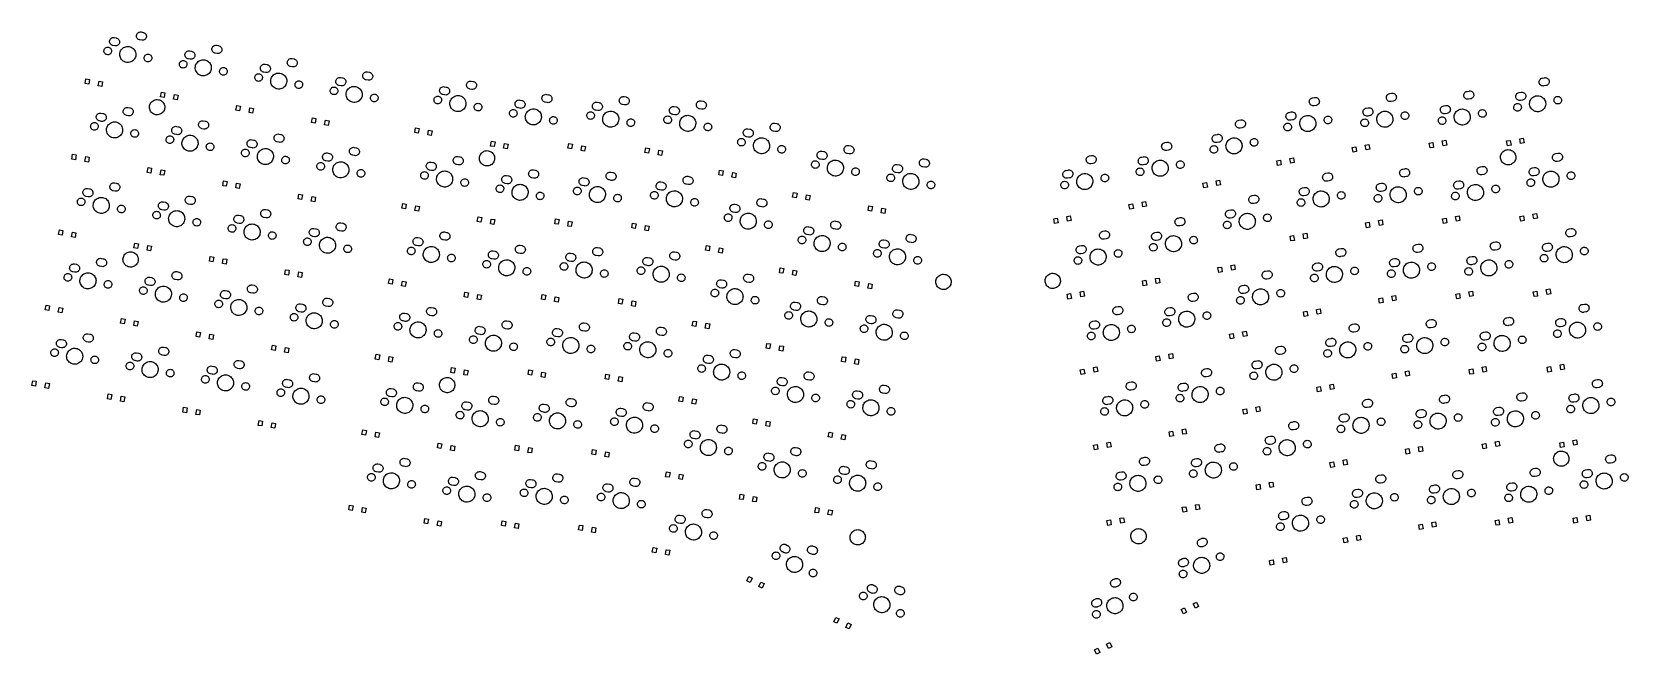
# Model space of a CAD drawing. Extents: x -73 to 324, y -180 to -25.
import ezdxf

# ---------------------------------------------------------------- set-up
doc = ezdxf.new("R2010")
doc.units = 0
doc.layers.add('BLACK', color=7, linetype='CONTINUOUS')

msp = doc.modelspace()

# ---------------------------------------------------------------- linework, layer by layer
at = {"layer": 'BLACK', "linetype": 'CONTINUOUS'}
for p, q in [((-53.7528, -27.9506), (-53.7479, -27.7486)), ((-53.7479, -27.7486), (-53.7024, -27.5516)), ((-53.7024, -27.5516), (-53.6183, -27.3679)), ((-53.6183, -27.3679), (-53.4989, -27.2048)), ((-53.4989, -27.2048), (-53.3492, -27.069)), ((-53.3492, -27.069), (-53.1752, -26.9661)), ((-53.1752, -26.9661), (-52.9841, -26.9003)), ((-52.9841, -26.9003), (-52.7837, -26.8743)), ((-52.7837, -26.8743), (-52.5821, -26.8891)), ((-52.5821, -26.8891), (-52.0897, -26.9759)), ((-52.0897, -26.9759), (-51.9877, -26.9995)), ((-51.9877, -26.9995), (-51.8001, -27.0745)), ((-51.8001, -27.0745), (-51.6313, -27.1858)), ((-51.6313, -27.1858), (-51.4884, -27.3287)), ((-51.4884, -27.3287), (-51.3772, -27.4974)), ((-51.3772, -27.4974), (-51.3021, -27.6851)), ((-51.3021, -27.6851), (-51.2663, -27.884)), ((-47.0582, -26.5519), (-47.0533, -26.3498)), ((-47.0224, -26.7508), (-47.0582, -26.5519)), ((-47.0533, -26.3498), (-47.0078, -26.1529)), ((-46.9474, -26.9385), (-47.0224, -26.7508)), ((-47.0078, -26.1529), (-46.9237, -25.9691)), ((-46.8361, -27.1072), (-46.9474, -26.9385)), ((-46.9237, -25.9691), (-46.8043, -25.806)), ((-46.6932, -27.2501), (-46.8361, -27.1072)), ((-46.8043, -25.806), (-46.6546, -25.6703)), ((-46.5245, -27.3614), (-46.6932, -27.2501)), ((-46.6546, -25.6703), (-46.4806, -25.5674)), ((-46.3368, -27.4364), (-46.5245, -27.3614)), ((-46.4806, -25.5674), (-46.2895, -25.5016)), ((-46.2348, -27.46), (-46.3368, -27.4364)), ((-46.2895, -25.5016), (-46.0891, -25.4755)), ((-45.7424, -27.5468), (-46.2348, -27.46)), ((-46.0891, -25.4755), (-45.8875, -25.4903)), ((-45.8875, -25.4903), (-45.3951, -25.5772)), ((-45.5409, -27.5616), (-45.7424, -27.5468)), ((-45.3404, -27.5356), (-45.5409, -27.5616)), ((-45.3951, -25.5772), (-45.2931, -25.6007)), ((-45.1493, -27.4698), (-45.3404, -27.5356)), ((-45.2931, -25.6007), (-45.1055, -25.6758)), ((-44.9754, -27.3669), (-45.1493, -27.4698)), ((-45.1055, -25.6758), (-44.9368, -25.787)), ((-44.8256, -27.2311), (-44.9754, -27.3669)), ((-44.9368, -25.787), (-44.7938, -25.93)), ((-44.7063, -27.068), (-44.8256, -27.2311)), ((-44.7938, -25.93), (-44.6826, -26.0987)), ((-44.6221, -26.8842), (-44.7063, -27.068)), ((-44.6826, -26.0987), (-44.6075, -26.2863)), ((-44.5767, -26.6873), (-44.6221, -26.8842)), ((-44.6075, -26.2863), (-44.5717, -26.4853)), ((-44.5717, -26.4853), (-44.5767, -26.6873)), ((-55.1513, -30.1849), (-55.1306, -30.0007)), ((-55.1357, -30.3697), (-55.1513, -30.1849)), ((-55.0846, -30.5479), (-55.1357, -30.3697)), ((-55.1306, -30.0007), (-55.0745, -29.8239)), ((-54.9999, -30.7128), (-55.0846, -30.5479)), ((-55.0745, -29.8239), (-54.9852, -29.6615)), ((-54.8847, -30.8581), (-54.9999, -30.7128)), ((-54.9852, -29.6615), (-54.866, -29.5194)), ((-54.7435, -30.9783), (-54.8847, -30.8581)), ((-54.866, -29.5194), (-54.7215, -29.4033)), ((-54.5817, -31.0687), (-54.7435, -30.9783)), ((-54.7215, -29.4033), (-54.5572, -29.3174)), ((-54.4053, -31.126), (-54.5817, -31.0687)), ((-54.5572, -29.3174), (-54.3794, -29.265)), ((-54.2212, -31.148), (-54.4053, -31.126)), ((-54.3794, -29.265), (-54.1947, -29.2482)), ((-54.0364, -31.1338), (-54.2212, -31.148)), ((-54.1947, -29.2482), (-54.0103, -29.2676)), ((-53.8578, -31.0839), (-54.0364, -31.1338)), ((-54.0103, -29.2676), (-53.8332, -29.3224)), ((-53.6923, -31.0003), (-53.8578, -31.0839)), ((-53.8332, -29.3224), (-53.6701, -29.4106)), ((-53.717, -28.1495), (-53.7528, -27.9506)), ((-53.642, -28.3372), (-53.717, -28.1495)), ((-53.5462, -30.8862), (-53.6923, -31.0003)), ((-53.6701, -29.4106), (-53.5273, -29.5288)), ((-53.5307, -28.5059), (-53.642, -28.3372)), ((-53.4251, -30.7458), (-53.5462, -30.8862)), ((-53.3878, -28.6488), (-53.5307, -28.5059)), ((-53.5273, -29.5288), (-53.4101, -29.6725)), ((-53.3335, -30.5846), (-53.4251, -30.7458)), ((-53.4101, -29.6725), (-53.323, -29.8362)), ((-53.2191, -28.7601), (-53.3878, -28.6488)), ((-53.275, -30.4087), (-53.3335, -30.5846)), ((-53.323, -29.8362), (-53.2694, -30.0137)), ((-53.2517, -30.2247), (-53.275, -30.4087)), ((-53.2694, -30.0137), (-53.2514, -30.1982)), ((-53.2514, -30.1982), (-53.2517, -30.2247)), ((-53.0314, -28.8352), (-53.2191, -28.7601)), ((-52.9294, -28.8587), (-53.0314, -28.8352)), ((-52.437, -28.9455), (-52.9294, -28.8587)), ((-52.2355, -28.9603), (-52.437, -28.9455)), ((-52.035, -28.9343), (-52.2355, -28.9603)), ((-51.8439, -28.8685), (-52.035, -28.9343)), ((-51.67, -28.7656), (-51.8439, -28.8685)), ((-51.5202, -28.6299), (-51.67, -28.7656)), ((-51.4009, -28.4668), (-51.5202, -28.6299)), ((-51.3167, -28.283), (-51.4009, -28.4668)), ((-51.2713, -28.0861), (-51.3167, -28.283)), ((-51.2663, -27.884), (-51.2713, -28.0861)), ((-51.1975, -31.0175), (-51.1687, -30.7365)), ((-51.1865, -31.2998), (-51.1975, -31.0175)), ((-51.1357, -31.5777), (-51.1865, -31.2998)), ((-51.1687, -30.7365), (-51.1006, -30.4623)), ((-51.0463, -31.8457), (-51.1357, -31.5777)), ((-51.1006, -30.4623), (-50.9946, -30.2004)), ((-50.9946, -30.2004), (-50.8527, -29.9562)), ((-50.8527, -29.9562), (-50.6778, -29.7343)), ((-50.6778, -29.7343), (-50.4734, -29.5393)), ((-50.4734, -29.5393), (-50.2435, -29.375)), ((-50.2435, -29.375), (-49.9928, -29.2448)), ((-49.9928, -29.2448), (-49.7263, -29.1512)), ((-49.7263, -29.1512), (-49.4492, -29.0961)), ((-49.4492, -29.0961), (-49.1671, -29.0806)), ((-49.1671, -29.0806), (-48.8857, -29.1049)), ((-48.8857, -29.1049), (-48.6104, -29.1687)), ((-48.6104, -29.1687), (-48.347, -29.2707)), ((-48.347, -29.2707), (-48.1005, -29.4087)), ((-48.1005, -29.4087), (-47.8759, -29.5801)), ((-47.8759, -29.5801), (-47.6777, -29.7814)), ((-47.6777, -29.7814), (-47.5099, -30.0087)), ((-47.5099, -30.0087), (-47.3757, -30.2573)), ((-47.3168, -31.7578), (-47.431, -32.0162)), ((-47.3757, -30.2573), (-47.2779, -30.5223)), ((-47.2401, -31.4859), (-47.3168, -31.7578)), ((-47.2779, -30.5223), (-47.2185, -30.7985)), ((-47.2025, -31.2059), (-47.2401, -31.4859)), ((-47.2185, -30.7985), (-47.1985, -31.0803)), ((-47.1985, -31.0803), (-47.2025, -31.2059)), ((-45.1249, -31.7649), (-45.0689, -31.5882)), ((-45.0689, -31.5882), (-44.9796, -31.4257)), ((-44.9796, -31.4257), (-44.8604, -31.2837)), ((-44.8604, -31.2837), (-44.7159, -31.1675)), ((-44.7159, -31.1675), (-44.5516, -31.0816)), ((-44.5516, -31.0816), (-44.3737, -31.0293)), ((-44.3737, -31.0293), (-44.1891, -31.0125)), ((-44.1891, -31.0125), (-44.0047, -31.0319)), ((-44.0047, -31.0319), (-43.8276, -31.0867)), ((-43.8276, -31.0867), (-43.6645, -31.1749)), ((-43.6645, -31.1749), (-43.5216, -31.2931)), ((-43.5216, -31.2931), (-43.4044, -31.4367)), ((-43.4044, -31.4367), (-43.3174, -31.6004)), ((-43.3174, -31.6004), (-43.2638, -31.7779)), ((-34.9922, -31.2586), (-34.9873, -31.0566)), ((-34.9565, -31.4575), (-34.9922, -31.2586)), ((-34.9873, -31.0566), (-34.9418, -30.8596)), ((-34.8814, -31.6452), (-34.9565, -31.4575)), ((-34.9418, -30.8596), (-34.8577, -30.6759)), ((-34.7701, -31.8139), (-34.8814, -31.6452)), ((-34.8577, -30.6759), (-34.7383, -30.5128)), ((-34.7383, -30.5128), (-34.5886, -30.377)), ((-34.5886, -30.377), (-34.4146, -30.2741)), ((-34.4146, -30.2741), (-34.2235, -30.2083)), ((-34.2235, -30.2083), (-34.0231, -30.1823)), ((-34.0231, -30.1823), (-33.8215, -30.1971)), ((-33.8215, -30.1971), (-33.3291, -30.2839)), ((-33.3291, -30.2839), (-33.2272, -30.3075)), ((-33.2272, -30.3075), (-33.0395, -30.3825)), ((-33.0395, -30.3825), (-32.8708, -30.4938)), ((-32.8708, -30.4938), (-32.7278, -30.6367)), ((-32.7278, -30.6367), (-32.6166, -30.8054)), ((-32.5561, -31.591), (-32.6403, -31.7748)), ((-32.6166, -30.8054), (-32.5415, -30.9931)), ((-32.5107, -31.3941), (-32.5561, -31.591)), ((-32.5415, -30.9931), (-32.5057, -31.192)), ((-32.5057, -31.192), (-32.5107, -31.3941)), ((-28.2977, -29.8599), (-28.2927, -29.6578)), ((-28.2619, -30.0588), (-28.2977, -29.8599)), ((-28.2927, -29.6578), (-28.2472, -29.4609)), ((-28.1868, -30.2465), (-28.2619, -30.0588)), ((-28.2472, -29.4609), (-28.1631, -29.2771)), ((-28.0755, -30.4152), (-28.1868, -30.2465)), ((-28.1631, -29.2771), (-28.0437, -29.114)), ((-27.9326, -30.5581), (-28.0755, -30.4152)), ((-28.0437, -29.114), (-27.894, -28.9783)), ((-27.7639, -30.6694), (-27.9326, -30.5581)), ((-27.894, -28.9783), (-27.7201, -28.8754)), ((-27.5762, -30.7444), (-27.7639, -30.6694)), ((-27.7201, -28.8754), (-27.5289, -28.8096)), ((-27.4742, -30.768), (-27.5762, -30.7444)), ((-27.5289, -28.8096), (-27.3285, -28.7835)), ((-26.9818, -30.8548), (-27.4742, -30.768)), ((-27.3285, -28.7835), (-27.1269, -28.7983)), ((-27.1269, -28.7983), (-26.6345, -28.8852)), ((-26.7803, -30.8696), (-26.9818, -30.8548)), ((-26.5798, -30.8436), (-26.7803, -30.8696)), ((-26.6345, -28.8852), (-26.5326, -28.9087)), ((-26.3887, -30.7778), (-26.5798, -30.8436)), ((-26.5326, -28.9087), (-26.3449, -28.9838)), ((-26.2148, -30.6749), (-26.3887, -30.7778)), ((-26.3449, -28.9838), (-26.1762, -29.095)), ((-26.065, -30.5391), (-26.2148, -30.6749)), ((-26.1762, -29.095), (-26.0332, -29.238)), ((-25.9457, -30.376), (-26.065, -30.5391)), ((-26.0332, -29.238), (-25.922, -29.4067)), ((-25.8615, -30.1922), (-25.9457, -30.376)), ((-25.922, -29.4067), (-25.8469, -29.5943)), ((-25.8161, -29.9953), (-25.8615, -30.1922)), ((-25.8469, -29.5943), (-25.8111, -29.7933)), ((-25.8111, -29.7933), (-25.8161, -29.9953)), ((-50.92, -32.0984), (-51.0463, -31.8457)), ((-50.7594, -32.3308), (-50.92, -32.0984)), ((-50.5676, -32.5383), (-50.7594, -32.3308)), ((-50.3485, -32.7166), (-50.5676, -32.5383)), ((-50.1065, -32.8623), (-50.3485, -32.7166)), ((-49.8464, -32.9725), (-50.1065, -32.8623)), ((-49.5733, -33.0449), (-49.8464, -32.9725)), ((-49.2927, -33.0781), (-49.5733, -33.0449)), ((-49.0103, -33.0715), (-49.2927, -33.0781)), ((-48.7316, -33.0251), (-49.0103, -33.0715)), ((-48.4623, -32.9399), (-48.7316, -33.0251)), ((-48.2076, -32.8176), (-48.4623, -32.9399)), ((-47.9727, -32.6606), (-48.2076, -32.8176)), ((-47.7623, -32.4722), (-47.9727, -32.6606)), ((-47.5805, -32.2559), (-47.7623, -32.4722)), ((-47.431, -32.0162), (-47.5805, -32.2559)), ((-45.1456, -31.9492), (-45.1249, -31.7649)), ((-45.1301, -32.134), (-45.1456, -31.9492)), ((-45.079, -32.3122), (-45.1301, -32.134)), ((-44.9942, -32.4771), (-45.079, -32.3122)), ((-44.8791, -32.6224), (-44.9942, -32.4771)), ((-44.7379, -32.7426), (-44.8791, -32.6224)), ((-44.576, -32.833), (-44.7379, -32.7426)), ((-44.3997, -32.8903), (-44.576, -32.833)), ((-44.2156, -32.9123), (-44.3997, -32.8903)), ((-44.0307, -32.898), (-44.2156, -32.9123)), ((-43.8522, -32.8482), (-44.0307, -32.898)), ((-43.6867, -32.7646), (-43.8522, -32.8482)), ((-43.5406, -32.6504), (-43.6867, -32.7646)), ((-43.4194, -32.5101), (-43.5406, -32.6504)), ((-43.3278, -32.3489), (-43.4194, -32.5101)), ((-43.2693, -32.1729), (-43.3278, -32.3489)), ((-43.2461, -31.989), (-43.2693, -32.1729)), ((-43.2638, -31.7779), (-43.2457, -31.9625)), ((-43.2457, -31.9625), (-43.2461, -31.989)), ((-36.3907, -33.4929), (-36.37, -33.3087)), ((-36.3752, -33.6777), (-36.3907, -33.4929)), ((-36.3241, -33.8559), (-36.3752, -33.6777)), ((-36.37, -33.3087), (-36.3139, -33.1319)), ((-36.2393, -34.0208), (-36.3241, -33.8559)), ((-36.3139, -33.1319), (-36.2246, -32.9695)), ((-36.1241, -34.1661), (-36.2393, -34.0208)), ((-36.2246, -32.9695), (-36.1054, -32.8274)), ((-35.9829, -34.2863), (-36.1241, -34.1661)), ((-36.1054, -32.8274), (-35.9609, -32.7113)), ((-35.8211, -34.3767), (-35.9829, -34.2863)), ((-35.9609, -32.7113), (-35.7966, -32.6254)), ((-35.6448, -34.434), (-35.8211, -34.3767)), ((-35.7966, -32.6254), (-35.6188, -32.573)), ((-35.4607, -34.456), (-35.6448, -34.434)), ((-35.6188, -32.573), (-35.4341, -32.5562)), ((-35.2758, -34.4418), (-35.4607, -34.456)), ((-35.4341, -32.5562), (-35.2497, -32.5756)), ((-35.0972, -34.3919), (-35.2758, -34.4418)), ((-35.2497, -32.5756), (-35.0726, -32.6304)), ((-34.9317, -34.3083), (-35.0972, -34.3919)), ((-35.0726, -32.6304), (-34.9095, -32.7186)), ((-34.7856, -34.1942), (-34.9317, -34.3083)), ((-34.9095, -32.7186), (-34.7667, -32.8368)), ((-34.6645, -34.0538), (-34.7856, -34.1942)), ((-34.6272, -31.9568), (-34.7701, -31.8139)), ((-34.7667, -32.8368), (-34.6495, -32.9805)), ((-34.5729, -33.8926), (-34.6645, -34.0538)), ((-34.6495, -32.9805), (-34.5624, -33.1442)), ((-34.4585, -32.0681), (-34.6272, -31.9568)), ((-34.5144, -33.7167), (-34.5729, -33.8926)), ((-34.5624, -33.1442), (-34.5089, -33.3217)), ((-34.4911, -33.5327), (-34.5144, -33.7167)), ((-34.5089, -33.3217), (-34.4908, -33.5062)), ((-34.4908, -33.5062), (-34.4911, -33.5327)), ((-34.2708, -32.1432), (-34.4585, -32.0681)), ((-34.1688, -32.1667), (-34.2708, -32.1432)), ((-33.6764, -32.2535), (-34.1688, -32.1667)), ((-33.4749, -32.2683), (-33.6764, -32.2535)), ((-33.2744, -32.2423), (-33.4749, -32.2683)), ((-33.0833, -32.1765), (-33.2744, -32.2423)), ((-32.9094, -32.0736), (-33.0833, -32.1765)), ((-32.7596, -31.9379), (-32.9094, -32.0736)), ((-32.6403, -31.7748), (-32.7596, -31.9379)), ((-32.437, -34.3255), (-32.4082, -34.0445)), ((-32.4259, -34.6078), (-32.437, -34.3255)), ((-32.3751, -34.8857), (-32.4259, -34.6078)), ((-32.4082, -34.0445), (-32.3401, -33.7703)), ((-32.2857, -35.1537), (-32.3751, -34.8857)), ((-32.3401, -33.7703), (-32.234, -33.5084)), ((-32.1594, -35.4064), (-32.2857, -35.1537)), ((-32.234, -33.5084), (-32.0921, -33.2642)), ((-31.9988, -35.6388), (-32.1594, -35.4064)), ((-32.0921, -33.2642), (-31.9172, -33.0423)), ((-31.807, -35.8463), (-31.9988, -35.6388)), ((-31.9172, -33.0423), (-31.7128, -32.8473)), ((-31.7128, -32.8473), (-31.4829, -32.683)), ((-31.4829, -32.683), (-31.2322, -32.5528)), ((-31.2322, -32.5528), (-30.9657, -32.4592)), ((-30.9657, -32.4592), (-30.6886, -32.4041)), ((-30.6886, -32.4041), (-30.4065, -32.3886)), ((-30.4065, -32.3886), (-30.1251, -32.4129)), ((-30.1251, -32.4129), (-29.8499, -32.4767)), ((-29.8499, -32.4767), (-29.5864, -32.5787)), ((-29.5864, -32.5787), (-29.3399, -32.7167)), ((-29.3399, -32.7167), (-29.1153, -32.8881)), ((-29.1153, -32.8881), (-28.9171, -33.0894)), ((-28.8199, -35.5639), (-29.0017, -35.7802)), ((-28.9171, -33.0894), (-28.7493, -33.3167)), ((-28.6704, -35.3242), (-28.8199, -35.5639)), ((-28.7493, -33.3167), (-28.6151, -33.5653)), ((-28.5562, -35.0658), (-28.6704, -35.3242)), ((-28.6151, -33.5653), (-28.5174, -33.8303)), ((-28.4795, -34.7939), (-28.5562, -35.0658)), ((-28.5174, -33.8303), (-28.4579, -34.1065)), ((-28.4419, -34.5139), (-28.4795, -34.7939)), ((-28.4579, -34.1065), (-28.4379, -34.3883)), ((-28.4379, -34.3883), (-28.4419, -34.5139)), ((-26.385, -35.2572), (-26.3644, -35.0729)), ((-26.3695, -35.442), (-26.385, -35.2572)), ((-26.3184, -35.6202), (-26.3695, -35.442)), ((-26.3644, -35.0729), (-26.3083, -34.8962)), ((-26.2337, -35.7851), (-26.3184, -35.6202)), ((-26.3083, -34.8962), (-26.219, -34.7337)), ((-26.219, -34.7337), (-26.0998, -34.5917)), ((-26.0998, -34.5917), (-25.9553, -34.4755)), ((-25.9553, -34.4755), (-25.791, -34.3896)), ((-25.791, -34.3896), (-25.6131, -34.3373)), ((-25.6131, -34.3373), (-25.4285, -34.3205)), ((-25.4285, -34.3205), (-25.2441, -34.3399)), ((-25.2441, -34.3399), (-25.067, -34.3947)), ((-25.067, -34.3947), (-24.9039, -34.4829)), ((-24.9039, -34.4829), (-24.761, -34.6011)), ((-24.761, -34.6011), (-24.6438, -34.7447)), ((-24.5672, -35.6569), (-24.6588, -35.8181)), ((-24.6438, -34.7447), (-24.5568, -34.9084)), ((-24.5087, -35.4809), (-24.5672, -35.6569)), ((-24.5568, -34.9084), (-24.5032, -35.0859)), ((-24.4855, -35.297), (-24.5087, -35.4809)), ((-24.5032, -35.0859), (-24.4851, -35.2705)), ((-24.4851, -35.2705), (-24.4855, -35.297)), ((-16.2317, -34.5666), (-16.2267, -34.3646)), ((-16.1959, -34.7655), (-16.2317, -34.5666)), ((-16.2267, -34.3646), (-16.1813, -34.1676)), ((-16.1208, -34.9532), (-16.1959, -34.7655)), ((-16.1813, -34.1676), (-16.0971, -33.9839)), ((-16.0096, -35.1219), (-16.1208, -34.9532)), ((-16.0971, -33.9839), (-15.9778, -33.8208)), ((-15.8666, -35.2648), (-16.0096, -35.1219)), ((-15.9778, -33.8208), (-15.828, -33.685)), ((-15.6979, -35.3761), (-15.8666, -35.2648)), ((-15.828, -33.685), (-15.6541, -33.5821)), ((-15.5102, -35.4512), (-15.6979, -35.3761)), ((-15.6541, -33.5821), (-15.463, -33.5163)), ((-15.4083, -35.4747), (-15.5102, -35.4512)), ((-15.463, -33.5163), (-15.2625, -33.4903)), ((-14.9158, -35.5615), (-15.4083, -35.4747)), ((-15.2625, -33.4903), (-15.061, -33.5051)), ((-15.061, -33.5051), (-14.5686, -33.5919)), ((-14.7143, -35.5763), (-14.9158, -35.5615)), ((-14.5139, -35.5503), (-14.7143, -35.5763)), ((-14.5686, -33.5919), (-14.4666, -33.6155)), ((-14.3227, -35.4845), (-14.5139, -35.5503)), ((-14.4666, -33.6155), (-14.2789, -33.6905)), ((-14.1488, -35.3816), (-14.3227, -35.4845)), ((-14.2789, -33.6905), (-14.1102, -33.8018)), ((-13.9991, -35.2459), (-14.1488, -35.3816)), ((-14.1102, -33.8018), (-13.9673, -33.9447)), ((-13.8797, -35.0828), (-13.9991, -35.2459)), ((-13.9673, -33.9447), (-13.856, -34.1134)), ((-13.7956, -34.899), (-13.8797, -35.0828)), ((-13.856, -34.1134), (-13.7809, -34.3011)), ((-13.7501, -34.7021), (-13.7956, -34.899)), ((-13.7809, -34.3011), (-13.7451, -34.5)), ((-13.7451, -34.5), (-13.7501, -34.7021)), ((-12.2051, -35.7672), (-11.928, -35.7121)), ((-11.928, -35.7121), (-11.6459, -35.6966)), ((-11.6459, -35.6966), (-11.3645, -35.7209)), ((-11.3645, -35.7209), (-11.0893, -35.7847)), ((-9.53706, -33.1679), (-9.53213, -32.9658)), ((-9.50127, -33.3668), (-9.53706, -33.1679)), ((-9.53213, -32.9658), (-9.48666, -32.7689)), ((-9.42621, -33.5544), (-9.50127, -33.3668)), ((-9.48666, -32.7689), (-9.40252, -32.5851)), ((-9.31496, -33.7232), (-9.42621, -33.5544)), ((-9.40252, -32.5851), (-9.28316, -32.422)), ((-9.17204, -33.8661), (-9.31496, -33.7232)), ((-9.28316, -32.422), (-9.13343, -32.2863)), ((-9.00331, -33.9774), (-9.17204, -33.8661)), ((-9.13343, -32.2863), (-8.95946, -32.1834)), ((-8.81565, -34.0524), (-9.00331, -33.9774)), ((-8.95946, -32.1834), (-8.76836, -32.1176)), ((-8.71366, -34.076), (-8.81565, -34.0524)), ((-8.76836, -32.1176), (-8.56793, -32.0915)), ((-8.22125, -34.1628), (-8.71366, -34.076)), ((-8.56793, -32.0915), (-8.36636, -32.1063)), ((-8.36636, -32.1063), (-7.87396, -32.1932)), ((-8.01968, -34.1776), (-8.22125, -34.1628)), ((-7.81926, -34.1516), (-8.01968, -34.1776)), ((-7.87396, -32.1932), (-7.77197, -32.2167)), ((-7.62815, -34.0858), (-7.81926, -34.1516)), ((-7.77197, -32.2167), (-7.58431, -32.2918)), ((-7.45419, -33.9829), (-7.62815, -34.0858)), ((-7.58431, -32.2918), (-7.41558, -32.403)), ((-7.30446, -33.8471), (-7.45419, -33.9829)), ((-7.41558, -32.403), (-7.27266, -32.5459)), ((-7.18509, -33.684), (-7.30446, -33.8471)), ((-7.27266, -32.5459), (-7.1614, -32.7147)), ((-7.10096, -33.5002), (-7.18509, -33.684)), ((-7.1614, -32.7147), (-7.08635, -32.9023)), ((-7.05549, -33.3033), (-7.10096, -33.5002)), ((-7.08635, -32.9023), (-7.05055, -33.1013)), ((-7.05055, -33.1013), (-7.05549, -33.3033)), ((9.35806, -35.8931), (9.47743, -35.73)), ((9.47743, -35.73), (9.62716, -35.5943)), ((9.62716, -35.5943), (9.80112, -35.4914)), ((9.80112, -35.4914), (9.99223, -35.4256)), ((9.99223, -35.4256), (10.1927, -35.3995)), ((10.1927, -35.3995), (10.3942, -35.4143)), ((10.3942, -35.4143), (10.8866, -35.5012)), ((10.8866, -35.5012), (10.9886, -35.5247)), ((10.9886, -35.5247), (11.1763, -35.5998)), ((11.1763, -35.5998), (11.345, -35.711)), ((11.345, -35.711), (11.4879, -35.8539)), ((-59.8303, -38.3262), (-59.6219, -37.1445)), ((-58.944, -38.4825), (-59.8303, -38.3262)), ((-59.6219, -37.1445), (-58.7356, -37.3007)), ((-58.7356, -37.3007), (-58.944, -38.4825)), ((-56.5804, -38.8993), (-56.372, -37.7175)), ((-55.6941, -39.0555), (-56.5804, -38.8993)), ((-56.372, -37.7175), (-55.4857, -37.8738)), ((-55.4857, -37.8738), (-55.6941, -39.0555)), ((-31.588, -36.0246), (-31.807, -35.8463)), ((-31.3459, -36.1703), (-31.588, -36.0246)), ((-31.0858, -36.2805), (-31.3459, -36.1703)), ((-30.8127, -36.3529), (-31.0858, -36.2805)), ((-30.5322, -36.3861), (-30.8127, -36.3529)), ((-30.2497, -36.3794), (-30.5322, -36.3861)), ((-29.971, -36.3331), (-30.2497, -36.3794)), ((-29.7017, -36.2479), (-29.971, -36.3331)), ((-29.447, -36.1256), (-29.7017, -36.2479)), ((-29.2121, -35.9686), (-29.447, -36.1256)), ((-29.0017, -35.7802), (-29.2121, -35.9686)), ((-26.1185, -35.9304), (-26.2337, -35.7851)), ((-25.9773, -36.0506), (-26.1185, -35.9304)), ((-25.8154, -36.141), (-25.9773, -36.0506)), ((-25.6391, -36.1983), (-25.8154, -36.141)), ((-25.455, -36.2203), (-25.6391, -36.1983)), ((-25.2702, -36.206), (-25.455, -36.2203)), ((-25.0916, -36.1562), (-25.2702, -36.206)), ((-24.9261, -36.0726), (-25.0916, -36.1562)), ((-24.78, -35.9584), (-24.9261, -36.0726)), ((-24.6588, -35.8181), (-24.78, -35.9584)), ((-17.6301, -36.8009), (-17.6094, -36.6167)), ((-17.6146, -36.9857), (-17.6301, -36.8009)), ((-17.5635, -37.1639), (-17.6146, -36.9857)), ((-17.6094, -36.6167), (-17.5534, -36.4399)), ((-17.4787, -37.3288), (-17.5635, -37.1639)), ((-17.5534, -36.4399), (-17.464, -36.2775)), ((-17.3635, -37.4741), (-17.4787, -37.3288)), ((-17.464, -36.2775), (-17.3449, -36.1354)), ((-17.2224, -37.5943), (-17.3635, -37.4741)), ((-17.3449, -36.1354), (-17.2004, -36.0193)), ((-17.0605, -37.6847), (-17.2224, -37.5943)), ((-17.2004, -36.0193), (-17.0361, -35.9334)), ((-16.8842, -37.742), (-17.0605, -37.6847)), ((-17.0361, -35.9334), (-16.8582, -35.881)), ((-16.7001, -37.764), (-16.8842, -37.742)), ((-16.8582, -35.881), (-16.6735, -35.8642)), ((-16.5152, -37.7498), (-16.7001, -37.764)), ((-16.6735, -35.8642), (-16.4892, -35.8836)), ((-16.3366, -37.6999), (-16.5152, -37.7498)), ((-16.4892, -35.8836), (-16.312, -35.9384)), ((-16.1711, -37.6163), (-16.3366, -37.6999)), ((-16.312, -35.9384), (-16.1489, -36.0266)), ((-16.025, -37.5022), (-16.1711, -37.6163)), ((-16.1489, -36.0266), (-16.0061, -36.1448)), ((-15.9039, -37.3618), (-16.025, -37.5022)), ((-16.0061, -36.1448), (-15.8889, -36.2885)), ((-15.8123, -37.2006), (-15.9039, -37.3618)), ((-15.8889, -36.2885), (-15.8019, -36.4522)), ((-15.7538, -37.0247), (-15.8123, -37.2006)), ((-15.8019, -36.4522), (-15.7483, -36.6297)), ((-15.7305, -36.8407), (-15.7538, -37.0247)), ((-15.7483, -36.6297), (-15.7302, -36.8142)), ((-15.7302, -36.8142), (-15.7305, -36.8407)), ((-13.6764, -37.6335), (-13.6476, -37.3525)), ((-13.6653, -37.9158), (-13.6764, -37.6335)), ((-13.6145, -38.1937), (-13.6653, -37.9158)), ((-13.6476, -37.3525), (-13.5795, -37.0783)), ((-13.5251, -38.4617), (-13.6145, -38.1937)), ((-13.5795, -37.0783), (-13.4734, -36.8164)), ((-13.3988, -38.7144), (-13.5251, -38.4617)), ((-13.4734, -36.8164), (-13.3315, -36.5722)), ((-13.2382, -38.9468), (-13.3988, -38.7144)), ((-13.3315, -36.5722), (-13.1566, -36.3503)), ((-13.0464, -39.1543), (-13.2382, -38.9468)), ((-13.1566, -36.3503), (-12.9522, -36.1553)), ((-12.8274, -39.3326), (-13.0464, -39.1543)), ((-12.9522, -36.1553), (-12.7223, -35.991)), ((-12.5853, -39.4783), (-12.8274, -39.3326)), ((-12.7223, -35.991), (-12.4716, -35.8608)), ((-12.3252, -39.5885), (-12.5853, -39.4783)), ((-12.4716, -35.8608), (-12.2051, -35.7672)), ((-12.0521, -39.6609), (-12.3252, -39.5885)), ((-11.7716, -39.6941), (-12.0521, -39.6609)), ((-11.4891, -39.6874), (-11.7716, -39.6941)), ((-11.2105, -39.6411), (-11.4891, -39.6874)), ((-10.9411, -39.5559), (-11.2105, -39.6411)), ((-11.0893, -35.7847), (-10.8258, -35.8867)), ((-10.6864, -39.4336), (-10.9411, -39.5559)), ((-10.8258, -35.8867), (-10.5793, -36.0247)), ((-10.4515, -39.2766), (-10.6864, -39.4336)), ((-10.5793, -36.0247), (-10.3547, -36.1961)), ((-10.2411, -39.0881), (-10.4515, -39.2766)), ((-10.3547, -36.1961), (-10.1565, -36.3974)), ((-10.0593, -38.8719), (-10.2411, -39.0881)), ((-10.1565, -36.3974), (-9.9887, -36.6247)), ((-9.90982, -38.6322), (-10.0593, -38.8719)), ((-9.9887, -36.6247), (-9.85455, -36.8733)), ((-9.79559, -38.3738), (-9.90982, -38.6322)), ((-9.85455, -36.8733), (-9.75677, -37.1383)), ((-9.71891, -38.1019), (-9.79559, -38.3738)), ((-9.75677, -37.1383), (-9.69731, -37.4145)), ((-9.6813, -37.8219), (-9.71891, -38.1019)), ((-9.69731, -37.4145), (-9.67735, -37.6963)), ((-9.67735, -37.6963), (-9.6813, -37.8219)), ((-7.62444, -38.5652), (-7.60377, -38.3809)), ((-7.60892, -38.7499), (-7.62444, -38.5652)), ((-7.55782, -38.9282), (-7.60892, -38.7499)), ((-7.60377, -38.3809), (-7.54771, -38.2042)), ((-7.47307, -39.0931), (-7.55782, -38.9282)), ((-7.54771, -38.2042), (-7.45839, -38.0417)), ((-7.3579, -39.2384), (-7.47307, -39.0931)), ((-7.45839, -38.0417), (-7.33921, -37.8997)), ((-7.21671, -39.3585), (-7.3579, -39.2384)), ((-7.33921, -37.8997), (-7.19471, -37.7835)), ((-7.05486, -39.449), (-7.21671, -39.3585)), ((-7.19471, -37.7835), (-7.03041, -37.6976)), ((-6.87853, -39.5063), (-7.05486, -39.449)), ((-7.03041, -37.6976), (-6.85254, -37.6453)), ((-6.69442, -39.5282), (-6.87853, -39.5063)), ((-6.85254, -37.6453), (-6.6679, -37.6285)), ((-6.50956, -39.514), (-6.69442, -39.5282)), ((-6.6679, -37.6285), (-6.48351, -37.6479)), ((-6.33099, -39.4642), (-6.50956, -39.514)), ((-6.48351, -37.6479), (-6.30639, -37.7027)), ((-6.16549, -39.3806), (-6.33099, -39.4642)), ((-6.30639, -37.7027), (-6.1433, -37.7909)), ((-6.01939, -39.2664), (-6.16549, -39.3806)), ((-6.1433, -37.7909), (-6.00044, -37.9091)), ((-5.89824, -39.1261), (-6.01939, -39.2664)), ((-6.00044, -37.9091), (-5.88326, -38.0527)), ((-5.80666, -38.9649), (-5.89824, -39.1261)), ((-5.88326, -38.0527), (-5.79621, -38.2164)), ((-5.74814, -38.7889), (-5.80666, -38.9649)), ((-5.79621, -38.2164), (-5.74262, -38.3939)), ((-5.7249, -38.605), (-5.74814, -38.7889)), ((-5.74262, -38.3939), (-5.72453, -38.5785)), ((-5.72453, -38.5785), (-5.7249, -38.605)), ((1.20723, -39.7479), (1.29655, -39.5855)), ((1.29655, -39.5855), (1.41573, -39.4434)), ((1.41573, -39.4434), (1.56023, -39.3273)), ((1.56023, -39.3273), (1.72454, -39.2414)), ((1.72454, -39.2414), (1.9024, -39.189)), ((1.9024, -39.189), (2.08704, -39.1722)), ((2.08704, -39.1722), (2.27144, -39.1916)), ((2.27144, -39.1916), (2.44855, -39.2464)), ((2.44855, -39.2464), (2.61164, -39.3346)), ((2.52893, -37.8746), (2.53387, -37.6726)), ((2.56472, -38.0735), (2.52893, -37.8746)), ((2.53387, -37.6726), (2.57933, -37.4756)), ((2.63978, -38.2612), (2.56472, -38.0735)), ((2.57933, -37.4756), (2.66347, -37.2919)), ((2.61164, -39.3346), (2.7545, -39.4528)), ((2.75104, -38.4299), (2.63978, -38.2612)), ((2.66347, -37.2919), (2.78284, -37.1288)), ((2.89395, -38.5728), (2.75104, -38.4299)), ((2.7545, -39.4528), (2.87169, -39.5965)), ((2.78284, -37.1288), (2.93256, -36.993)), ((2.87169, -39.5965), (2.95873, -39.7602)), ((3.06269, -38.6841), (2.89395, -38.5728)), ((2.93256, -36.993), (3.10653, -36.8901)), ((3.25034, -38.7592), (3.06269, -38.6841)), ((3.10653, -36.8901), (3.29763, -36.8243)), ((3.35233, -38.7827), (3.25034, -38.7592)), ((3.29763, -36.8243), (3.49806, -36.7983)), ((3.84474, -38.8695), (3.35233, -38.7827)), ((3.49806, -36.7983), (3.69963, -36.8131)), ((3.69963, -36.8131), (4.19203, -36.8999)), ((4.04631, -38.8843), (3.84474, -38.8695)), ((4.24674, -38.8583), (4.04631, -38.8843)), ((4.19203, -36.8999), (4.29402, -36.9235)), ((4.43784, -38.7925), (4.24674, -38.8583)), ((4.29402, -36.9235), (4.48168, -36.9985)), ((4.6118, -38.6896), (4.43784, -38.7925)), ((4.48168, -36.9985), (4.65041, -37.1098)), ((4.76153, -38.5539), (4.6118, -38.6896)), ((4.65041, -37.1098), (4.79333, -37.2527)), ((4.8809, -38.3908), (4.76153, -38.5539)), ((4.79333, -37.2527), (4.90459, -37.4214)), ((4.96503, -38.207), (4.8809, -38.3908)), ((4.90459, -37.4214), (4.97965, -37.6091)), ((5.0105, -38.0101), (4.96503, -38.207)), ((4.97965, -37.6091), (5.01544, -37.808)), ((5.01544, -37.808), (5.0105, -38.0101)), ((5.42907, -39.8802), (5.60397, -39.6583)), ((5.60397, -39.6583), (5.80839, -39.4633)), ((5.80839, -39.4633), (6.03824, -39.299)), ((6.03824, -39.299), (6.28894, -39.1688)), ((6.28894, -39.1688), (6.55549, -39.0752)), ((6.55549, -39.0752), (6.83257, -39.0201)), ((6.83257, -39.0201), (7.11465, -39.0046)), ((7.11465, -39.0046), (7.3961, -39.0289)), ((7.3961, -39.0289), (7.67132, -39.0927)), ((7.67132, -39.0927), (7.93479, -39.1947)), ((7.93479, -39.1947), (8.18128, -39.3327)), ((8.18128, -39.3327), (8.40586, -39.5041)), ((8.40586, -39.5041), (8.60405, -39.7054)), ((9.22352, -36.4759), (9.22846, -36.2738)), ((9.25931, -36.6748), (9.22352, -36.4759)), ((9.22846, -36.2738), (9.27393, -36.0769)), ((9.33437, -36.8624), (9.25931, -36.6748)), ((9.27393, -36.0769), (9.35806, -35.8931)), ((9.44563, -37.0312), (9.33437, -36.8624)), ((9.58855, -37.1741), (9.44563, -37.0312)), ((9.75728, -37.2854), (9.58855, -37.1741)), ((9.94494, -37.3604), (9.75728, -37.2854)), ((10.0469, -37.384), (9.94494, -37.3604)), ((10.5393, -37.4708), (10.0469, -37.384)), ((10.7409, -37.4856), (10.5393, -37.4708)), ((10.9413, -37.4596), (10.7409, -37.4856)), ((11.1324, -37.3938), (10.9413, -37.4596)), ((11.3064, -37.2909), (11.1324, -37.3938)), ((11.4561, -37.1551), (11.3064, -37.2909)), ((11.5755, -36.992), (11.4561, -37.1551)), ((11.4879, -35.8539), (11.5992, -36.0227)), ((11.6596, -36.8082), (11.5755, -36.992)), ((11.5992, -36.0227), (11.6742, -36.2103)), ((11.7051, -36.6113), (11.6596, -36.8082)), ((11.6742, -36.2103), (11.71, -36.4093)), ((11.71, -36.4093), (11.7051, -36.6113)), ((28.3924, -39.7571), (28.4765, -39.5733)), ((28.4765, -39.5733), (28.5959, -39.4102)), ((28.5959, -39.4102), (28.7456, -39.2744)), ((28.7456, -39.2744), (28.9196, -39.1716)), ((28.9196, -39.1716), (29.1107, -39.1058)), ((29.1107, -39.1058), (29.3111, -39.0797)), ((29.3111, -39.0797), (29.5127, -39.0945)), ((29.5127, -39.0945), (30.0051, -39.1814)), ((30.0051, -39.1814), (30.107, -39.2049)), ((30.107, -39.2049), (30.2947, -39.28)), ((30.2947, -39.28), (30.4634, -39.3912)), ((30.4634, -39.3912), (30.6064, -39.5341)), ((30.6064, -39.5341), (30.7176, -39.7029)), ((35.0365, -38.7573), (35.0415, -38.5553)), ((35.0723, -38.9562), (35.0365, -38.7573)), ((35.0415, -38.5553), (35.087, -38.3583)), ((35.1474, -39.1439), (35.0723, -38.9562)), ((35.087, -38.3583), (35.1711, -38.1746)), ((35.2587, -39.3126), (35.1474, -39.1439)), ((35.1711, -38.1746), (35.2905, -38.0115)), ((35.4016, -39.4555), (35.2587, -39.3126)), ((35.2905, -38.0115), (35.4402, -37.8757)), ((35.5703, -39.5668), (35.4016, -39.4555)), ((35.4402, -37.8757), (35.6141, -37.7728)), ((35.758, -39.6419), (35.5703, -39.5668)), ((35.6141, -37.7728), (35.8053, -37.707)), ((35.86, -39.6654), (35.758, -39.6419)), ((35.8053, -37.707), (36.0057, -37.681)), ((36.3524, -39.7522), (35.86, -39.6654)), ((36.0057, -37.681), (36.2072, -37.6958)), ((36.2072, -37.6958), (36.6997, -37.7826)), ((36.6997, -37.7826), (36.8016, -37.8062)), ((36.9455, -39.6752), (36.7544, -39.741)), ((36.8016, -37.8062), (36.9893, -37.8812)), ((37.1194, -39.5723), (36.9455, -39.6752)), ((36.9893, -37.8812), (37.158, -37.9925)), ((37.2691, -39.4365), (37.1194, -39.5723)), ((37.158, -37.9925), (37.301, -38.1354)), ((37.3885, -39.2735), (37.2691, -39.4365)), ((37.301, -38.1354), (37.4122, -38.3041)), ((37.4727, -39.0897), (37.3885, -39.2735)), ((37.4122, -38.3041), (37.4873, -38.4918)), ((37.5181, -38.8927), (37.4727, -39.0897)), ((37.4873, -38.4918), (37.5231, -38.6907)), ((37.5231, -38.6907), (37.5181, -38.8927)), ((301.832, -37.9463), (301.848, -37.7448)), ((301.856, -38.1469), (301.832, -37.9463)), ((301.848, -37.7448), (301.904, -37.5507)), ((301.921, -38.3385), (301.856, -38.1469)), ((301.904, -37.5507), (301.998, -37.372)), ((302.022, -38.5131), (301.921, -38.3385)), ((301.998, -37.372), (302.127, -37.2158)), ((302.157, -38.6638), (302.022, -38.5131)), ((302.127, -37.2158), (302.284, -37.0886)), ((302.319, -38.7843), (302.157, -38.6638)), ((302.284, -37.0886), (302.463, -36.9956)), ((302.502, -38.8697), (302.319, -38.7843)), ((302.463, -36.9956), (302.658, -36.9405)), ((302.699, -38.9166), (302.502, -38.8697)), ((302.658, -36.9405), (303.15, -36.8537)), ((302.901, -38.9229), (302.699, -38.9166)), ((303.005, -38.9102), (302.901, -38.9229)), ((303.497, -38.8233), (303.005, -38.9102)), ((303.15, -36.8537), (303.254, -36.841)), ((303.254, -36.841), (303.456, -36.8473)), ((303.456, -36.8473), (303.653, -36.8941)), ((303.692, -38.7683), (303.497, -38.8233)), ((303.653, -36.8941), (303.836, -36.9796)), ((303.871, -38.6753), (303.692, -38.7683)), ((303.836, -36.9796), (303.998, -37.1001)), ((304.028, -38.5481), (303.871, -38.6753)), ((303.998, -37.1001), (304.133, -37.2507)), ((304.157, -38.3919), (304.028, -38.5481)), ((304.133, -37.2507), (304.234, -37.4254)), ((304.251, -38.2131), (304.157, -38.3919)), ((304.234, -37.4254), (304.299, -37.617)), ((304.307, -38.019), (304.251, -38.2131)), ((304.299, -37.617), (304.324, -37.8176)), ((304.324, -37.8176), (304.307, -38.019)), ((-43.7817, -43.8693), (-43.717, -43.6089)), ((-43.717, -43.6089), (-43.6163, -43.3601)), ((-43.6163, -43.3601), (-43.4815, -43.128)), ((-43.4815, -43.128), (-43.3153, -42.9173)), ((-43.3153, -42.9173), (-43.1211, -42.732)), ((-43.1211, -42.732), (-42.9027, -42.576)), ((-42.9027, -42.576), (-42.6646, -42.4523)), ((-42.6646, -42.4523), (-42.4114, -42.3633)), ((-42.4114, -42.3633), (-42.1481, -42.311)), ((-42.1481, -42.311), (-41.8802, -42.2962)), ((-41.8802, -42.2962), (-41.6128, -42.3194)), ((-41.6128, -42.3194), (-41.3513, -42.38)), ((-41.3513, -42.38), (-41.101, -42.4768)), ((-41.101, -42.4768), (-40.8669, -42.608)), ((-41.0697, -41.6342), (-40.8613, -40.4525)), ((-40.1834, -41.7905), (-41.0697, -41.6342)), ((-40.8669, -42.608), (-40.6535, -42.7708)), ((-40.8613, -40.4525), (-39.975, -40.6087)), ((-40.6535, -42.7708), (-40.4652, -42.962)), ((-40.4652, -42.962), (-40.3058, -43.1779)), ((-40.3058, -43.1779), (-40.1783, -43.4141)), ((-39.975, -40.6087), (-40.1834, -41.7905)), ((-40.1783, -43.4141), (-40.0854, -43.6659)), ((-40.0854, -43.6659), (-40.029, -43.9283)), ((-37.8198, -42.2073), (-37.6115, -41.0255)), ((-36.9335, -42.3635), (-37.8198, -42.2073)), ((-37.6115, -41.0255), (-36.7251, -41.1818)), ((-36.7251, -41.1818), (-36.9335, -42.3635)), ((1.1305, -40.1089), (1.15117, -39.9247)), ((1.14602, -40.2937), (1.1305, -40.1089)), ((1.19712, -40.4719), (1.14602, -40.2937)), ((1.15117, -39.9247), (1.20723, -39.7479)), ((1.28187, -40.6368), (1.19712, -40.4719)), ((1.39704, -40.7821), (1.28187, -40.6368)), ((1.53823, -40.9023), (1.39704, -40.7821)), ((1.70008, -40.9927), (1.53823, -40.9023)), ((1.87641, -41.05), (1.70008, -40.9927)), ((2.06052, -41.072), (1.87641, -41.05)), ((2.24538, -41.0578), (2.06052, -41.072)), ((2.42395, -41.0079), (2.24538, -41.0578)), ((2.58945, -40.9243), (2.42395, -41.0079)), ((2.73555, -40.8102), (2.58945, -40.9243)), ((2.8567, -40.6698), (2.73555, -40.8102)), ((2.94828, -40.5086), (2.8567, -40.6698)), ((3.0068, -40.3327), (2.94828, -40.5086)), ((2.95873, -39.7602), (3.01232, -39.9377)), ((3.03004, -40.1487), (3.0068, -40.3327)), ((3.01232, -39.9377), (3.03041, -40.1222)), ((3.03041, -40.1222), (3.03004, -40.1487)), ((5.08422, -40.9415), (5.11302, -40.6605)), ((5.09531, -41.2238), (5.08422, -40.9415)), ((5.14607, -41.5017), (5.09531, -41.2238)), ((5.11302, -40.6605), (5.18112, -40.3863)), ((5.23548, -41.7697), (5.14607, -41.5017)), ((5.18112, -40.3863), (5.28718, -40.1244)), ((5.36175, -42.0224), (5.23548, -41.7697)), ((5.28718, -40.1244), (5.42907, -39.8802)), ((5.52237, -42.2548), (5.36175, -42.0224)), ((5.71414, -42.4623), (5.52237, -42.2548)), ((5.93322, -42.6406), (5.71414, -42.4623)), ((6.17525, -42.7863), (5.93322, -42.6406)), ((6.4354, -42.8965), (6.17525, -42.7863)), ((6.70847, -42.9689), (6.4354, -42.8965)), ((6.98902, -43.0021), (6.70847, -42.9689)), ((7.27145, -42.9954), (6.98902, -43.0021)), ((7.55013, -42.9491), (7.27145, -42.9954)), ((7.81948, -42.8639), (7.55013, -42.9491)), ((8.07415, -42.7416), (7.81948, -42.8639)), ((8.30905, -42.5846), (8.07415, -42.7416)), ((8.51949, -42.3961), (8.30905, -42.5846)), ((8.70127, -42.1799), (8.51949, -42.3961)), ((8.60405, -39.7054), (8.77189, -39.9327)), ((8.85077, -41.9402), (8.70127, -42.1799)), ((8.77189, -39.9327), (8.90604, -40.1813)), ((8.965, -41.6818), (8.85077, -41.9402)), ((8.90604, -40.1813), (9.00382, -40.4463)), ((9.04168, -41.4099), (8.965, -41.6818)), ((9.00382, -40.4463), (9.06328, -40.7225)), ((9.07929, -41.1299), (9.04168, -41.4099)), ((9.06328, -40.7225), (9.08324, -41.0043)), ((9.08324, -41.0043), (9.07929, -41.1299)), ((11.1362, -41.8732), (11.1568, -41.6889)), ((11.1517, -42.0579), (11.1362, -41.8732)), ((11.2028, -42.2362), (11.1517, -42.0579)), ((11.1568, -41.6889), (11.2129, -41.5122)), ((11.2875, -42.4011), (11.2028, -42.2362)), ((11.2129, -41.5122), (11.3022, -41.3497)), ((11.4027, -42.5464), (11.2875, -42.4011)), ((11.3022, -41.3497), (11.4214, -41.2077)), ((11.5439, -42.6665), (11.4027, -42.5464)), ((11.4214, -41.2077), (11.5659, -41.0915)), ((11.7057, -42.757), (11.5439, -42.6665)), ((11.5659, -41.0915), (11.7302, -41.0056)), ((11.8821, -42.8143), (11.7057, -42.757)), ((11.7302, -41.0056), (11.908, -40.9533)), ((12.0662, -42.8362), (11.8821, -42.8143)), ((11.908, -40.9533), (12.0927, -40.9365)), ((12.251, -42.822), (12.0662, -42.8362)), ((12.0927, -40.9365), (12.2771, -40.9559)), ((12.4296, -42.7722), (12.251, -42.822)), ((12.2771, -40.9559), (12.4542, -41.0107)), ((12.5951, -42.6886), (12.4296, -42.7722)), ((12.4542, -41.0107), (12.6173, -41.0989)), ((12.7412, -42.5744), (12.5951, -42.6886)), ((12.6173, -41.0989), (12.7601, -41.2171)), ((12.8623, -42.4341), (12.7412, -42.5744)), ((12.7601, -41.2171), (12.8773, -41.3607)), ((12.9539, -42.2729), (12.8623, -42.4341)), ((12.8773, -41.3607), (12.9644, -41.5244)), ((13.0124, -42.0969), (12.9539, -42.2729)), ((12.9644, -41.5244), (13.018, -41.7019)), ((13.0357, -41.913), (13.0124, -42.0969)), ((13.018, -41.7019), (13.0361, -41.8865)), ((13.0361, -41.8865), (13.0357, -41.913)), ((26.9435, -42.3904), (26.9642, -42.2061)), ((26.959, -42.5751), (26.9435, -42.3904)), ((27.0101, -42.7533), (26.959, -42.5751)), ((26.9642, -42.2061), (27.0203, -42.0294)), ((27.0949, -42.9183), (27.0101, -42.7533)), ((27.0203, -42.0294), (27.1096, -41.8669)), ((27.2101, -43.0636), (27.0949, -42.9183)), ((27.1096, -41.8669), (27.2288, -41.7249)), ((27.3513, -43.1837), (27.2101, -43.0636)), ((27.2288, -41.7249), (27.3733, -41.6087)), ((27.5131, -43.2742), (27.3513, -43.1837)), ((27.3733, -41.6087), (27.5376, -41.5228)), ((27.6894, -43.3315), (27.5131, -43.2742)), ((27.5376, -41.5228), (27.7154, -41.4705)), ((27.8735, -43.3534), (27.6894, -43.3315)), ((27.7154, -41.4705), (27.9001, -41.4537)), ((28.0584, -43.3392), (27.8735, -43.3534)), ((27.9001, -41.4537), (28.0845, -41.473)), ((28.237, -43.2893), (28.0584, -43.3392)), ((28.0845, -41.473), (28.2616, -41.5279)), ((28.4025, -43.2057), (28.237, -43.2893)), ((28.2616, -41.5279), (28.4247, -41.616)), ((28.342, -40.1561), (28.3469, -39.954)), ((28.3777, -40.355), (28.342, -40.1561)), ((28.3469, -39.954), (28.3924, -39.7571)), ((28.4528, -40.5426), (28.3777, -40.355)), ((28.5486, -43.0916), (28.4025, -43.2057)), ((28.4247, -41.616), (28.5675, -41.7342)), ((28.5641, -40.7114), (28.4528, -40.5426)), ((28.6697, -42.9512), (28.5486, -43.0916)), ((28.707, -40.8543), (28.5641, -40.7114)), ((28.5675, -41.7342), (28.6847, -41.8779)), ((28.7613, -42.79), (28.6697, -42.9512)), ((28.6847, -41.8779), (28.7718, -42.0416)), ((28.8757, -40.9655), (28.707, -40.8543)), ((28.8198, -42.6141), (28.7613, -42.79)), ((28.7718, -42.0416), (28.8253, -42.2191)), ((28.8431, -42.4302), (28.8198, -42.6141)), ((28.8253, -42.2191), (28.8434, -42.4036)), ((28.8434, -42.4036), (28.8431, -42.4302)), ((29.0634, -41.0406), (28.8757, -40.9655)), ((29.1654, -41.0641), (29.0634, -41.0406)), ((29.6578, -41.151), (29.1654, -41.0641)), ((29.8593, -41.1658), (29.6578, -41.151)), ((30.0598, -41.1397), (29.8593, -41.1658)), ((30.2509, -41.0739), (30.0598, -41.1397)), ((30.4248, -40.9711), (30.2509, -41.0739)), ((30.5746, -40.8353), (30.4248, -40.9711)), ((30.6939, -40.6722), (30.5746, -40.8353)), ((30.7781, -40.4884), (30.6939, -40.6722)), ((30.7176, -39.7029), (30.7927, -39.8905)), ((30.8235, -40.2915), (30.7781, -40.4884)), ((30.7927, -39.8905), (30.8285, -40.0894)), ((30.8285, -40.0894), (30.8235, -40.2915)), ((30.8972, -43.2229), (30.926, -42.9419)), ((30.9083, -43.5052), (30.8972, -43.2229)), ((30.9591, -43.7831), (30.9083, -43.5052)), ((30.926, -42.9419), (30.9941, -42.6677)), ((30.9941, -42.6677), (31.1002, -42.4059)), ((31.1002, -42.4059), (31.2421, -42.1616)), ((31.2421, -42.1616), (31.417, -41.9397)), ((31.417, -41.9397), (31.6214, -41.7447)), ((31.6214, -41.7447), (31.8513, -41.5805)), ((31.8513, -41.5805), (32.102, -41.4503)), ((32.102, -41.4503), (32.3685, -41.3566)), ((32.3685, -41.3566), (32.6456, -41.3015)), ((32.6456, -41.3015), (32.9277, -41.286)), ((32.9277, -41.286), (33.2091, -41.3104)), ((33.2091, -41.3104), (33.4843, -41.3742)), ((33.4843, -41.3742), (33.7478, -41.4761)), ((33.7478, -41.4761), (33.9943, -41.6141)), ((33.9943, -41.6141), (34.2189, -41.7855)), ((34.2189, -41.7855), (34.4171, -41.9869)), ((34.4171, -41.9869), (34.5849, -42.2141)), ((34.5849, -42.2141), (34.7191, -42.4627)), ((34.7191, -42.4627), (34.8168, -42.7278)), ((34.8168, -42.7278), (34.8763, -43.004)), ((34.8923, -43.4113), (34.8547, -43.6913)), ((34.8763, -43.004), (34.8963, -43.2858)), ((34.8963, -43.2858), (34.8923, -43.4113)), ((36.5539, -39.767), (36.3524, -39.7522)), ((36.7544, -39.741), (36.5539, -39.767)), ((37.0259, -43.7936), (37.1152, -43.6312)), ((37.1152, -43.6312), (37.2344, -43.4891)), ((37.2344, -43.4891), (37.3789, -43.373)), ((37.3789, -43.373), (37.5432, -43.2871)), ((37.5432, -43.2871), (37.7211, -43.2347)), ((37.7211, -43.2347), (37.9057, -43.2179)), ((37.9057, -43.2179), (38.0901, -43.2373)), ((38.0901, -43.2373), (38.2672, -43.2921)), ((38.2672, -43.2921), (38.4303, -43.3803)), ((38.4303, -43.3803), (38.5732, -43.4985)), ((38.5732, -43.4985), (38.6904, -43.6422)), ((38.6904, -43.6422), (38.7774, -43.8059)), ((47.1025, -43.4641), (47.1075, -43.262)), ((47.1383, -43.663), (47.1025, -43.4641)), ((47.1075, -43.262), (47.1529, -43.0651)), ((47.2134, -43.8506), (47.1383, -43.663)), ((47.1529, -43.0651), (47.2371, -42.8813)), ((47.2371, -42.8813), (47.3564, -42.7182)), ((47.3564, -42.7182), (47.5062, -42.5824)), ((47.5062, -42.5824), (47.6801, -42.4796)), ((47.6801, -42.4796), (47.8712, -42.4138)), ((47.8712, -42.4138), (48.0717, -42.3877)), ((48.0717, -42.3877), (48.2732, -42.4025)), ((48.2732, -42.4025), (48.7656, -42.4894)), ((48.7656, -42.4894), (48.8676, -42.5129)), ((48.8676, -42.5129), (49.0553, -42.588)), ((49.0553, -42.588), (49.224, -42.6992)), ((49.224, -42.6992), (49.3669, -42.8421)), ((49.3669, -42.8421), (49.4782, -43.0109)), ((49.4782, -43.0109), (49.5533, -43.1985)), ((49.5841, -43.5995), (49.5386, -43.7964)), ((49.5533, -43.1985), (49.589, -43.3974)), ((49.589, -43.3974), (49.5841, -43.5995)), ((53.7971, -42.0653), (53.8021, -41.8633)), ((53.8329, -42.2642), (53.7971, -42.0653)), ((53.8021, -41.8633), (53.8475, -41.6663)), ((53.908, -42.4519), (53.8329, -42.2642)), ((53.8475, -41.6663), (53.9317, -41.4826)), ((54.0192, -42.6206), (53.908, -42.4519)), ((53.9317, -41.4826), (54.051, -41.3195)), ((54.1622, -42.7635), (54.0192, -42.6206)), ((54.051, -41.3195), (54.2008, -41.1837)), ((54.3309, -42.8748), (54.1622, -42.7635)), ((54.2008, -41.1837), (54.3747, -41.0808)), ((54.5186, -42.9499), (54.3309, -42.8748)), ((54.3747, -41.0808), (54.5658, -41.015)), ((54.6205, -42.9734), (54.5186, -42.9499)), ((54.5658, -41.015), (54.7663, -40.989)), ((55.1129, -43.0602), (54.6205, -42.9734)), ((54.7663, -40.989), (54.9678, -41.0038)), ((54.9678, -41.0038), (55.4602, -41.0906)), ((55.3145, -43.075), (55.1129, -43.0602)), ((55.5149, -43.049), (55.3145, -43.075)), ((55.4602, -41.0906), (55.5622, -41.1142)), ((55.706, -42.9832), (55.5149, -43.049)), ((55.5622, -41.1142), (55.7499, -41.1892)), ((55.88, -42.8803), (55.706, -42.9832)), ((55.7499, -41.1892), (55.9186, -41.3005)), ((56.0297, -42.7445), (55.88, -42.8803)), ((55.9186, -41.3005), (56.0615, -41.4434)), ((56.1491, -42.5814), (56.0297, -42.7445)), ((56.0615, -41.4434), (56.1728, -41.6121)), ((56.2332, -42.3977), (56.1491, -42.5814)), ((56.1728, -41.6121), (56.2479, -41.7998)), ((56.2787, -42.2007), (56.2332, -42.3977)), ((56.2479, -41.7998), (56.2836, -41.9987)), ((56.2836, -41.9987), (56.2787, -42.2007)), ((66.3532, -43.8184), (66.3987, -43.6215)), ((66.3987, -43.6215), (66.4828, -43.4377)), ((66.4828, -43.4377), (66.6022, -43.2747)), ((66.6022, -43.2747), (66.7519, -43.1389)), ((66.7519, -43.1389), (66.9259, -43.036)), ((66.9259, -43.036), (67.117, -42.9702)), ((67.117, -42.9702), (67.3174, -42.9442)), ((67.3174, -42.9442), (67.519, -42.959)), ((67.519, -42.959), (68.0114, -43.0458)), ((68.0114, -43.0458), (68.1134, -43.0693)), ((68.1134, -43.0693), (68.3011, -43.1444)), ((68.3011, -43.1444), (68.4698, -43.2557)), ((68.4698, -43.2557), (68.6127, -43.3986)), ((68.6127, -43.3986), (68.724, -43.5673)), ((68.724, -43.5673), (68.799, -43.755)), ((73.0429, -42.6218), (73.0478, -42.4197)), ((73.0787, -42.8207), (73.0429, -42.6218)), ((73.0478, -42.4197), (73.0933, -42.2228)), ((73.1537, -43.0083), (73.0787, -42.8207)), ((73.0933, -42.2228), (73.1774, -42.039)), ((73.265, -43.1771), (73.1537, -43.0083)), ((73.1774, -42.039), (73.2968, -41.8759)), ((73.4079, -43.32), (73.265, -43.1771)), ((73.2968, -41.8759), (73.4465, -41.7401)), ((73.5767, -43.4312), (73.4079, -43.32)), ((73.4465, -41.7401), (73.6205, -41.6373)), ((73.7643, -43.5063), (73.5767, -43.4312)), ((73.6205, -41.6373), (73.8116, -41.5715)), ((73.8663, -43.5298), (73.7643, -43.5063)), ((73.8116, -41.5715), (74.012, -41.5454)), ((74.3587, -43.6167), (73.8663, -43.5298)), ((74.012, -41.5454), (74.2136, -41.5602)), ((74.2136, -41.5602), (74.706, -41.6471)), ((74.5603, -43.6315), (74.3587, -43.6167)), ((74.7607, -43.6054), (74.5603, -43.6315)), ((74.706, -41.6471), (74.808, -41.6706)), ((74.9518, -43.5396), (74.7607, -43.6054)), ((74.808, -41.6706), (74.9956, -41.7457)), ((75.1258, -43.4368), (74.9518, -43.5396)), ((74.9956, -41.7457), (75.1644, -41.8569)), ((75.2755, -43.301), (75.1258, -43.4368)), ((75.1644, -41.8569), (75.3073, -41.9998)), ((75.3949, -43.1379), (75.2755, -43.301)), ((75.3073, -41.9998), (75.4186, -42.1686)), ((75.479, -42.9541), (75.3949, -43.1379)), ((75.4186, -42.1686), (75.4936, -42.3562)), ((75.5245, -42.7572), (75.479, -42.9541)), ((75.4936, -42.3562), (75.5294, -42.5551)), ((75.5294, -42.5551), (75.5245, -42.7572)), ((92.2004, -43.6785), (92.2054, -43.4764)), ((92.2054, -43.4764), (92.2508, -43.2795)), ((92.2508, -43.2795), (92.335, -43.0957)), ((92.335, -43.0957), (92.4544, -42.9326)), ((92.4544, -42.9326), (92.6041, -42.7969)), ((92.6041, -42.7969), (92.778, -42.694)), ((92.778, -42.694), (92.9691, -42.6282)), ((92.9691, -42.6282), (93.1696, -42.6022)), ((93.1696, -42.6022), (93.3711, -42.617)), ((93.3711, -42.617), (93.8635, -42.7038)), ((93.8635, -42.7038), (93.9655, -42.7273)), ((93.9655, -42.7273), (94.1532, -42.8024)), ((94.1532, -42.8024), (94.3219, -42.9136)), ((94.3219, -42.9136), (94.4648, -43.0566)), ((94.4648, -43.0566), (94.5761, -43.2253)), ((94.5761, -43.2253), (94.6512, -43.4129)), ((94.6512, -43.4129), (94.687, -43.6119)), ((94.687, -43.6119), (94.682, -43.8139)), ((244.668, -42.8675), (244.684, -42.666)), ((244.692, -43.0681), (244.668, -42.8675)), ((244.684, -42.666), (244.74, -42.4719)), ((244.757, -43.2596), (244.692, -43.0681)), ((244.74, -42.4719), (244.835, -42.2931)), ((244.858, -43.4343), (244.757, -43.2596)), ((244.835, -42.2931), (244.963, -42.1369)), ((244.993, -43.585), (244.858, -43.4343)), ((244.963, -42.1369), (245.12, -42.0098)), ((245.155, -43.7055), (244.993, -43.585)), ((245.12, -42.0098), (245.299, -41.9167)), ((245.299, -41.9167), (245.494, -41.8617)), ((245.494, -41.8617), (245.986, -41.7749)), ((245.986, -41.7749), (246.09, -41.7621)), ((246.09, -41.7621), (246.292, -41.7685)), ((246.292, -41.7685), (246.489, -41.8153)), ((246.489, -41.8153), (246.672, -41.9007)), ((246.707, -43.5965), (246.528, -43.6895)), ((246.672, -41.9007), (246.834, -42.0212)), ((246.864, -43.4693), (246.707, -43.5965)), ((246.834, -42.0212), (246.969, -42.1719)), ((246.993, -43.3131), (246.864, -43.4693)), ((246.969, -42.1719), (247.071, -42.3466)), ((247.087, -43.1343), (246.993, -43.3131)), ((247.071, -42.3466), (247.135, -42.5381)), ((247.143, -42.9402), (247.087, -43.1343)), ((247.135, -42.5381), (247.16, -42.7388)), ((247.16, -42.7388), (247.143, -42.9402)), ((263.825, -41.8107), (263.841, -41.6093)), ((263.85, -42.0113), (263.825, -41.8107)), ((263.841, -41.6093), (263.898, -41.4152)), ((263.914, -42.2029), (263.85, -42.0113)), ((263.898, -41.4152), (263.992, -41.2364)), ((264.016, -42.3776), (263.914, -42.2029)), ((263.992, -41.2364), (264.12, -41.0802)), ((264.151, -42.5282), (264.016, -42.3776)), ((264.12, -41.0802), (264.277, -40.953)), ((264.313, -42.6488), (264.151, -42.5282)), ((264.277, -40.953), (264.457, -40.86)), ((264.496, -42.7342), (264.313, -42.6488)), ((264.457, -40.86), (264.651, -40.805)), ((264.693, -42.781), (264.496, -42.7342)), ((264.651, -40.805), (265.144, -40.7182)), ((264.895, -42.7874), (264.693, -42.781)), ((264.999, -42.7746), (264.895, -42.7874)), ((265.491, -42.6878), (264.999, -42.7746)), ((265.144, -40.7182), (265.248, -40.7054)), ((265.248, -40.7054), (265.45, -40.7118)), ((265.45, -40.7118), (265.646, -40.7586)), ((265.686, -42.6327), (265.491, -42.6878)), ((265.646, -40.7586), (265.829, -40.844)), ((265.865, -42.5397), (265.686, -42.6327)), ((265.829, -40.844), (265.992, -40.9645)), ((266.022, -42.4125), (265.865, -42.5397)), ((265.992, -40.9645), (266.126, -41.1152)), ((266.15, -42.2564), (266.022, -42.4125)), ((266.126, -41.1152), (266.228, -41.2899)), ((266.245, -42.0776), (266.15, -42.2564)), ((266.228, -41.2899), (266.293, -41.4814)), ((266.301, -41.8835), (266.245, -42.0776)), ((266.293, -41.4814), (266.317, -41.682)), ((266.317, -41.682), (266.301, -41.8835)), ((283.071, -41.2543), (283.087, -41.0528)), ((283.096, -41.4549), (283.071, -41.2543)), ((283.087, -41.0528), (283.144, -40.8587)), ((283.16, -41.6465), (283.096, -41.4549)), ((283.144, -40.8587), (283.238, -40.68)), ((283.262, -41.8211), (283.16, -41.6465)), ((283.238, -40.68), (283.366, -40.5238)), ((283.396, -41.9718), (283.262, -41.8211)), ((283.366, -40.5238), (283.523, -40.3966)), ((283.559, -42.0923), (283.396, -41.9718)), ((283.523, -40.3966), (283.703, -40.3036)), ((283.742, -42.1777), (283.559, -42.0923)), ((283.703, -40.3036), (283.897, -40.2485)), ((283.938, -42.2246), (283.742, -42.1777)), ((283.897, -40.2485), (284.389, -40.1617)), ((284.14, -42.2309), (283.938, -42.2246)), ((284.244, -42.2182), (284.14, -42.2309)), ((284.737, -42.1313), (284.244, -42.2182)), ((284.389, -40.1617), (284.493, -40.149)), ((284.493, -40.149), (284.695, -40.1553)), ((284.695, -40.1553), (284.892, -40.2021)), ((284.931, -42.0763), (284.737, -42.1313)), ((284.892, -40.2021), (285.075, -40.2876)), ((285.111, -41.9833), (284.931, -42.0763)), ((285.075, -40.2876), (285.237, -40.4081)), ((285.268, -41.8561), (285.111, -41.9833)), ((285.237, -40.4081), (285.372, -40.5587)), ((285.396, -41.6999), (285.268, -41.8561)), ((285.372, -40.5587), (285.474, -40.7334)), ((285.49, -41.5211), (285.396, -41.6999)), ((285.474, -40.7334), (285.538, -40.925)), ((285.547, -41.327), (285.49, -41.5211)), ((285.538, -40.925), (285.563, -41.1256)), ((285.563, -41.1256), (285.547, -41.327)), ((295.582, -43.8337), (295.672, -43.6712)), ((295.672, -43.6712), (295.791, -43.5292)), ((295.791, -43.5292), (295.935, -43.413)), ((295.935, -43.413), (296.1, -43.3271)), ((296.019, -41.5504), (296.035, -41.3489)), ((296.044, -41.751), (296.019, -41.5504)), ((296.035, -41.3489), (296.092, -41.1548)), ((296.108, -41.9425), (296.044, -41.751)), ((296.092, -41.1548), (296.186, -40.976)), ((296.1, -43.3271), (296.277, -43.2748)), ((296.21, -42.1172), (296.108, -41.9425)), ((296.186, -40.976), (296.314, -40.8199)), ((296.345, -42.2679), (296.21, -42.1172)), ((296.277, -43.2748), (296.462, -43.258)), ((296.314, -40.8199), (296.471, -40.6927)), ((296.507, -42.3884), (296.345, -42.2679)), ((296.462, -43.258), (296.646, -43.2774)), ((296.471, -40.6927), (296.651, -40.5997)), ((296.69, -42.4738), (296.507, -42.3884)), ((296.646, -43.2774), (296.824, -43.3322)), ((296.651, -40.5997), (296.845, -40.5446)), ((296.887, -42.5206), (296.69, -42.4738)), ((296.824, -43.3322), (296.987, -43.4204)), ((296.845, -40.5446), (297.338, -40.4578)), ((297.089, -42.527), (296.887, -42.5206)), ((296.987, -43.4204), (297.13, -43.5386)), ((297.193, -42.5142), (297.089, -42.527)), ((297.13, -43.5386), (297.247, -43.6822)), ((297.685, -42.4274), (297.193, -42.5142)), ((297.338, -40.4578), (297.442, -40.445)), ((297.442, -40.445), (297.644, -40.4514)), ((297.644, -40.4514), (297.84, -40.4982)), ((297.879, -42.3724), (297.685, -42.4274)), ((297.84, -40.4982), (298.023, -40.5836)), ((298.059, -42.2794), (297.879, -42.3724)), ((298.023, -40.5836), (298.186, -40.7041)), ((298.216, -42.1522), (298.059, -42.2794)), ((298.186, -40.7041), (298.32, -40.8548)), ((298.344, -41.996), (298.216, -42.1522)), ((298.32, -40.8548), (298.422, -41.0295)), ((298.438, -41.8172), (298.344, -41.996)), ((298.422, -41.0295), (298.486, -41.2211)), ((298.495, -41.6231), (298.438, -41.8172)), ((298.486, -41.2211), (298.511, -41.4217)), ((298.511, -41.4217), (298.495, -41.6231)), ((299.459, -43.263), (299.488, -42.982)), ((299.47, -43.5453), (299.459, -43.263)), ((299.521, -43.8232), (299.47, -43.5453)), ((299.488, -42.982), (299.556, -42.7078)), ((299.556, -42.7078), (299.662, -42.4459)), ((299.662, -42.4459), (299.804, -42.2017)), ((299.804, -42.2017), (299.979, -41.9798)), ((299.979, -41.9798), (300.183, -41.7848)), ((300.183, -41.7848), (300.413, -41.6205)), ((300.413, -41.6205), (300.664, -41.4903)), ((300.664, -41.4903), (300.931, -41.3967)), ((300.931, -41.3967), (301.208, -41.3416)), ((301.208, -41.3416), (301.49, -41.3261)), ((301.49, -41.3261), (301.771, -41.3504)), ((301.771, -41.3504), (302.046, -41.4142)), ((302.046, -41.4142), (302.31, -41.5162)), ((302.31, -41.5162), (302.556, -41.6542)), ((302.556, -41.6542), (302.781, -41.8256)), ((302.781, -41.8256), (302.979, -42.0269)), ((302.979, -42.0269), (303.147, -42.2542)), ((303.147, -42.2542), (303.281, -42.5028)), ((303.281, -42.5028), (303.379, -42.7678)), ((303.379, -42.7678), (303.438, -43.044)), ((303.454, -43.4514), (303.417, -43.7314)), ((303.438, -43.044), (303.458, -43.3258)), ((303.458, -43.3258), (303.454, -43.4514)), ((305.511, -42.4304), (305.532, -42.2462)), ((305.527, -42.6152), (305.511, -42.4304)), ((305.578, -42.7934), (305.527, -42.6152)), ((305.532, -42.2462), (305.588, -42.0694)), ((305.663, -42.9583), (305.578, -42.7934)), ((305.588, -42.0694), (305.677, -41.907)), ((305.778, -43.1036), (305.663, -42.9583)), ((305.677, -41.907), (305.796, -41.7649)), ((305.919, -43.2238), (305.778, -43.1036)), ((305.796, -41.7649), (305.941, -41.6488)), ((306.081, -43.3142), (305.919, -43.2238)), ((305.941, -41.6488), (306.105, -41.5629)), ((306.257, -43.3715), (306.081, -43.3142)), ((306.105, -41.5629), (306.283, -41.5105)), ((306.441, -43.3935), (306.257, -43.3715)), ((306.283, -41.5105), (306.468, -41.4937)), ((306.626, -43.3793), (306.441, -43.3935)), ((306.468, -41.4937), (306.652, -41.5131)), ((306.805, -43.3294), (306.626, -43.3793)), ((306.652, -41.5131), (306.829, -41.5679)), ((306.97, -43.2458), (306.805, -43.3294)), ((306.829, -41.5679), (306.992, -41.6561)), ((307.116, -43.1317), (306.97, -43.2458)), ((306.992, -41.6561), (307.135, -41.7743)), ((307.237, -42.9913), (307.116, -43.1317)), ((307.135, -41.7743), (307.252, -41.918)), ((307.329, -42.8301), (307.237, -42.9913)), ((307.252, -41.918), (307.339, -42.0817)), ((307.387, -42.6542), (307.329, -42.8301)), ((307.339, -42.0817), (307.393, -42.2592)), ((307.411, -42.4702), (307.387, -42.6542)), ((307.393, -42.2592), (307.411, -42.4437)), ((307.411, -42.4437), (307.411, -42.4702)), ((-57.0608, -46.7112), (-57.0559, -46.5092)), ((-57.025, -46.9101), (-57.0608, -46.7112)), ((-57.0559, -46.5092), (-57.0104, -46.3122)), ((-56.95, -47.0978), (-57.025, -46.9101)), ((-57.0104, -46.3122), (-56.9263, -46.1285)), ((-56.8387, -47.2665), (-56.95, -47.0978)), ((-56.9263, -46.1285), (-56.8069, -45.9654)), ((-56.6958, -47.4094), (-56.8387, -47.2665)), ((-56.8069, -45.9654), (-56.6572, -45.8296)), ((-56.5271, -47.5207), (-56.6958, -47.4094)), ((-56.6572, -45.8296), (-56.4832, -45.7267)), ((-56.3394, -47.5958), (-56.5271, -47.5207)), ((-56.4832, -45.7267), (-56.2921, -45.6609)), ((-56.2374, -47.6193), (-56.3394, -47.5958)), ((-56.2921, -45.6609), (-56.0917, -45.6349)), ((-55.745, -47.7061), (-56.2374, -47.6193)), ((-56.0917, -45.6349), (-55.8901, -45.6497)), ((-55.8901, -45.6497), (-55.3977, -45.7365)), ((-55.3977, -45.7365), (-55.2957, -45.7601)), ((-55.1519, -47.6291), (-55.343, -47.6949)), ((-55.2957, -45.7601), (-55.1081, -45.8351)), ((-54.978, -47.5262), (-55.1519, -47.6291)), ((-55.1081, -45.8351), (-54.9393, -45.9464)), ((-54.8282, -47.3904), (-54.978, -47.5262)), ((-54.9393, -45.9464), (-54.7964, -46.0893)), ((-54.7089, -47.2274), (-54.8282, -47.3904)), ((-54.7964, -46.0893), (-54.6852, -46.258)), ((-54.6247, -47.0436), (-54.7089, -47.2274)), ((-54.6852, -46.258), (-54.6101, -46.4457)), ((-54.5793, -46.8466), (-54.6247, -47.0436)), ((-54.6101, -46.4457), (-54.5743, -46.6446)), ((-54.5743, -46.6446), (-54.5793, -46.8466)), ((-50.3662, -45.3125), (-50.3613, -45.1104)), ((-50.3304, -45.5114), (-50.3662, -45.3125)), ((-50.3613, -45.1104), (-50.3158, -44.9135)), ((-50.2554, -45.699), (-50.3304, -45.5114)), ((-50.3158, -44.9135), (-50.2317, -44.7297)), ((-50.1441, -45.8678), (-50.2554, -45.699)), ((-50.2317, -44.7297), (-50.1123, -44.5666)), ((-50.0012, -46.0107), (-50.1441, -45.8678)), ((-50.1123, -44.5666), (-49.9626, -44.4309)), ((-49.8325, -46.1219), (-50.0012, -46.0107)), ((-49.9626, -44.4309), (-49.7886, -44.328)), ((-49.6448, -46.197), (-49.8325, -46.1219)), ((-49.7886, -44.328), (-49.5975, -44.2622)), ((-49.5428, -46.2206), (-49.6448, -46.197)), ((-49.5975, -44.2622), (-49.3971, -44.2361)), ((-49.0504, -46.3074), (-49.5428, -46.2206)), ((-49.3971, -44.2361), (-49.1955, -44.2509)), ((-49.1955, -44.2509), (-48.7031, -44.3378)), ((-48.8489, -46.3222), (-49.0504, -46.3074)), ((-48.6484, -46.2961), (-48.8489, -46.3222)), ((-48.7031, -44.3378), (-48.6011, -44.3613)), ((-48.4573, -46.2303), (-48.6484, -46.2961)), ((-48.6011, -44.3613), (-48.4135, -44.4364)), ((-48.2834, -46.1275), (-48.4573, -46.2303)), ((-48.4135, -44.4364), (-48.2448, -44.5476)), ((-48.1336, -45.9917), (-48.2834, -46.1275)), ((-48.2448, -44.5476), (-48.1018, -44.6905)), ((-48.0143, -45.8286), (-48.1336, -45.9917)), ((-48.1018, -44.6905), (-47.9906, -44.8593)), ((-47.9301, -45.6448), (-48.0143, -45.8286)), ((-47.9906, -44.8593), (-47.9155, -45.0469)), ((-47.8847, -45.4479), (-47.9301, -45.6448)), ((-47.9155, -45.0469), (-47.8797, -45.2459)), ((-47.8797, -45.2459), (-47.8847, -45.4479)), ((-43.8091, -44.1363), (-43.7817, -43.8693)), ((-43.7985, -44.4045), (-43.8091, -44.1363)), ((-43.7503, -44.6685), (-43.7985, -44.4045)), ((-43.6654, -44.9231), (-43.7503, -44.6685)), ((-43.5454, -45.1632), (-43.6654, -44.9231)), ((-43.3928, -45.384), (-43.5454, -45.1632)), ((-43.2106, -45.581), (-43.3928, -45.384)), ((-43.0025, -45.7505), (-43.2106, -45.581)), ((-42.7726, -45.8889), (-43.0025, -45.7505)), ((-42.5254, -45.9936), (-42.7726, -45.8889)), ((-42.266, -46.0623), (-42.5254, -45.9936)), ((-41.9995, -46.0939), (-42.266, -46.0623)), ((-41.7312, -46.0876), (-41.9995, -46.0939)), ((-41.4665, -46.0435), (-41.7312, -46.0876)), ((-41.2106, -45.9626), (-41.4665, -46.0435)), ((-40.9686, -45.8464), (-41.2106, -45.9626)), ((-40.7455, -45.6973), (-40.9686, -45.8464)), ((-40.5456, -45.5182), (-40.7455, -45.6973)), ((-40.3729, -45.3128), (-40.5456, -45.5182)), ((-40.2308, -45.0851), (-40.3729, -45.3128)), ((-40.1223, -44.8396), (-40.2308, -45.0851)), ((-40.0495, -44.5813), (-40.1223, -44.8396)), ((-40.0137, -44.3153), (-40.0495, -44.5813)), ((-40.029, -43.9283), (-40.01, -44.196)), ((-40.01, -44.196), (-40.0137, -44.3153)), ((-31.202, -47.7388), (-31.028, -47.636)), ((-31.028, -47.636), (-30.8369, -47.5702)), ((-30.8369, -47.5702), (-30.6365, -47.5441)), ((-30.6365, -47.5441), (-30.4349, -47.5589)), ((-30.4349, -47.5589), (-29.9425, -47.6458)), ((-22.3091, -44.9422), (-22.1007, -43.7604)), ((-21.4228, -45.0985), (-22.3091, -44.9422)), ((-22.1007, -43.7604), (-21.2144, -43.9167)), ((-21.2144, -43.9167), (-21.4228, -45.0985)), ((-19.0592, -45.5153), (-18.8509, -44.3335)), ((-18.1729, -45.6715), (-19.0592, -45.5153)), ((-18.8509, -44.3335), (-17.9645, -44.4898)), ((-17.9645, -44.4898), (-18.1729, -45.6715)), ((-3.50441, -48.0001), (-3.29604, -46.8183)), ((-3.29604, -46.8183), (-2.40971, -46.9746)), ((-2.40971, -46.9746), (-2.61809, -48.1564)), ((-0.25455, -48.5731), (-0.04617, -47.3913)), ((-0.04617, -47.3913), (0.84015, -47.5476)), ((0.84015, -47.5476), (0.63178, -48.7294)), ((31.0485, -44.0511), (30.9591, -43.7831)), ((31.1748, -44.3038), (31.0485, -44.0511)), ((31.3354, -44.5362), (31.1748, -44.3038)), ((31.5272, -44.7437), (31.3354, -44.5362)), ((31.7462, -44.9221), (31.5272, -44.7437)), ((31.9883, -45.0678), (31.7462, -44.9221)), ((32.2484, -45.1779), (31.9883, -45.0678)), ((32.5215, -45.2503), (32.2484, -45.1779)), ((32.802, -45.2835), (32.5215, -45.2503)), ((33.0845, -45.2769), (32.802, -45.2835)), ((33.3631, -45.2305), (33.0845, -45.2769)), ((33.6325, -45.1453), (33.3631, -45.2305)), ((33.8872, -45.023), (33.6325, -45.1453)), ((34.1221, -44.8661), (33.8872, -45.023)), ((34.3325, -44.6776), (34.1221, -44.8661)), ((34.5143, -44.4613), (34.3325, -44.6776)), ((34.6638, -44.2216), (34.5143, -44.4613)), ((34.778, -43.9632), (34.6638, -44.2216)), ((34.8547, -43.6913), (34.778, -43.9632)), ((36.9492, -44.1546), (36.9698, -43.9704)), ((36.9647, -44.3394), (36.9492, -44.1546)), ((37.0158, -44.5176), (36.9647, -44.3394)), ((36.9698, -43.9704), (37.0259, -43.7936)), ((37.1005, -44.6825), (37.0158, -44.5176)), ((37.2157, -44.8278), (37.1005, -44.6825)), ((37.3569, -44.948), (37.2157, -44.8278)), ((37.5187, -45.0384), (37.3569, -44.948)), ((37.6951, -45.0957), (37.5187, -45.0384)), ((37.8792, -45.1177), (37.6951, -45.0957)), ((38.064, -45.1035), (37.8792, -45.1177)), ((38.2426, -45.0536), (38.064, -45.1035)), ((38.4081, -44.97), (38.2426, -45.0536)), ((38.5542, -44.8559), (38.4081, -44.97)), ((38.6754, -44.7155), (38.5542, -44.8559)), ((38.767, -44.5543), (38.6754, -44.7155)), ((38.8255, -44.3784), (38.767, -44.5543)), ((38.7774, -43.8059), (38.831, -43.9834)), ((38.8487, -44.1944), (38.8255, -44.3784)), ((38.831, -43.9834), (38.8491, -44.1679)), ((38.8491, -44.1679), (38.8487, -44.1944)), ((45.7041, -45.6984), (45.7248, -45.5141)), ((45.7196, -45.8831), (45.7041, -45.6984)), ((45.7707, -46.0613), (45.7196, -45.8831)), ((45.7248, -45.5141), (45.7808, -45.3374)), ((45.8555, -46.2262), (45.7707, -46.0613)), ((45.7808, -45.3374), (45.8702, -45.1749)), ((45.9706, -46.3716), (45.8555, -46.2262)), ((45.8702, -45.1749), (45.9893, -45.0329)), ((46.1118, -46.4917), (45.9706, -46.3716)), ((45.9893, -45.0329), (46.1338, -44.9167)), ((46.2737, -46.5822), (46.1118, -46.4917)), ((46.1338, -44.9167), (46.2981, -44.8308)), ((46.45, -46.6395), (46.2737, -46.5822)), ((46.2981, -44.8308), (46.476, -44.7785)), ((46.6341, -46.6614), (46.45, -46.6395)), ((46.476, -44.7785), (46.6607, -44.7616)), ((46.819, -46.6472), (46.6341, -46.6614)), ((46.6607, -44.7616), (46.845, -44.781)), ((46.9976, -46.5973), (46.819, -46.6472)), ((46.845, -44.781), (47.0222, -44.8359)), ((47.1631, -46.5137), (46.9976, -46.5973)), ((47.0222, -44.8359), (47.1853, -44.924)), ((47.3092, -46.3996), (47.1631, -46.5137)), ((47.1853, -44.924), (47.3281, -45.0422)), ((47.3246, -44.0194), (47.2134, -43.8506)), ((47.4303, -46.2592), (47.3092, -46.3996)), ((47.4676, -44.1623), (47.3246, -44.0194)), ((47.3281, -45.0422), (47.4453, -45.1859)), ((47.5219, -46.098), (47.4303, -46.2592)), ((47.4453, -45.1859), (47.5323, -45.3496)), ((47.6363, -44.2735), (47.4676, -44.1623)), ((47.5804, -45.9221), (47.5219, -46.098)), ((47.5323, -45.3496), (47.5859, -45.5271)), ((47.6037, -45.7382), (47.5804, -45.9221)), ((47.5859, -45.5271), (47.604, -45.7116)), ((47.604, -45.7116), (47.6037, -45.7382)), ((47.824, -44.3486), (47.6363, -44.2735)), ((47.9259, -44.3721), (47.824, -44.3486)), ((48.4183, -44.459), (47.9259, -44.3721)), ((48.6199, -44.4738), (48.4183, -44.459)), ((48.8203, -44.4477), (48.6199, -44.4738)), ((49.0114, -44.3819), (48.8203, -44.4477)), ((49.1854, -44.2791), (49.0114, -44.3819)), ((49.3351, -44.1433), (49.1854, -44.2791)), ((49.4545, -43.9802), (49.3351, -44.1433)), ((49.5386, -43.7964), (49.4545, -43.9802)), ((49.6578, -46.5309), (49.6866, -46.2499)), ((49.6689, -46.8132), (49.6578, -46.5309)), ((49.7197, -47.0911), (49.6689, -46.8132)), ((49.6866, -46.2499), (49.7547, -45.9757)), ((49.8091, -47.3591), (49.7197, -47.0911)), ((49.7547, -45.9757), (49.8608, -45.7139)), ((49.9354, -47.6118), (49.8091, -47.3591)), ((49.8608, -45.7139), (50.0027, -45.4696)), ((50.096, -47.8442), (49.9354, -47.6118)), ((50.0027, -45.4696), (50.1776, -45.2477)), ((50.1776, -45.2477), (50.382, -45.0527)), ((50.382, -45.0527), (50.6118, -44.8885)), ((50.6118, -44.8885), (50.8625, -44.7582)), ((50.8625, -44.7582), (51.1291, -44.6646)), ((51.1291, -44.6646), (51.4062, -44.6095)), ((51.4062, -44.6095), (51.6883, -44.594)), ((51.6883, -44.594), (51.9697, -44.6184)), ((51.9697, -44.6184), (52.2449, -44.6822)), ((52.2449, -44.6822), (52.5084, -44.7841)), ((52.5084, -44.7841), (52.7549, -44.9221)), ((52.7549, -44.9221), (52.9795, -45.0935)), ((52.9795, -45.0935), (53.1777, -45.2949)), ((53.1777, -45.2949), (53.3455, -45.5221)), ((53.4244, -47.5296), (53.2749, -47.7693)), ((53.3455, -45.5221), (53.4797, -45.7707)), ((53.5386, -47.2712), (53.4244, -47.5296)), ((53.4797, -45.7707), (53.5774, -46.0358)), ((53.6153, -46.9993), (53.5386, -47.2712)), ((53.5774, -46.0358), (53.6369, -46.312)), ((53.6529, -46.7193), (53.6153, -46.9993)), ((53.6369, -46.312), (53.6568, -46.5938)), ((53.6568, -46.5938), (53.6529, -46.7193)), ((55.7098, -47.4626), (55.7304, -47.2784)), ((55.7253, -47.6474), (55.7098, -47.4626)), ((55.7304, -47.2784), (55.7865, -47.1016)), ((55.7865, -47.1016), (55.8758, -46.9392)), ((55.8758, -46.9392), (55.995, -46.7971)), ((55.995, -46.7971), (56.1395, -46.681)), ((56.1395, -46.681), (56.3038, -46.5951)), ((56.3038, -46.5951), (56.4817, -46.5427)), ((56.4817, -46.5427), (56.6663, -46.5259)), ((56.6663, -46.5259), (56.8507, -46.5453)), ((56.8507, -46.5453), (57.0278, -46.6001)), ((57.0278, -46.6001), (57.1909, -46.6883)), ((57.1909, -46.6883), (57.3338, -46.8065)), ((57.3338, -46.8065), (57.4509, -46.9502)), ((57.4509, -46.9502), (57.538, -47.1139)), ((57.538, -47.1139), (57.5916, -47.2914)), ((57.6093, -47.5024), (57.5861, -47.6864)), ((57.5916, -47.2914), (57.6097, -47.4759)), ((57.6097, -47.4759), (57.6093, -47.5024)), ((64.9499, -46.2548), (64.9705, -46.0706)), ((64.9654, -46.4396), (64.9499, -46.2548)), ((65.0165, -46.6178), (64.9654, -46.4396)), ((64.9705, -46.0706), (65.0266, -45.8938)), ((65.1012, -46.7827), (65.0165, -46.6178)), ((65.0266, -45.8938), (65.1159, -45.7314)), ((65.2164, -46.928), (65.1012, -46.7827)), ((65.1159, -45.7314), (65.2351, -45.5893)), ((65.3576, -47.0482), (65.2164, -46.928)), ((65.2351, -45.5893), (65.3796, -45.4731)), ((65.5195, -47.1386), (65.3576, -47.0482)), ((65.3796, -45.4731), (65.5439, -45.3872)), ((65.6958, -47.1959), (65.5195, -47.1386)), ((65.5439, -45.3872), (65.7218, -45.3349)), ((65.8799, -47.2179), (65.6958, -47.1959)), ((65.7218, -45.3349), (65.9064, -45.3181)), ((66.0648, -47.2036), (65.8799, -47.2179)), ((65.9064, -45.3181), (66.0908, -45.3375)), ((66.2433, -47.1538), (66.0648, -47.2036)), ((66.0908, -45.3375), (66.2679, -45.3923)), ((66.4088, -47.0702), (66.2433, -47.1538)), ((66.2679, -45.3923), (66.431, -45.4805)), ((66.3483, -44.0205), (66.3532, -43.8184)), ((66.3841, -44.2194), (66.3483, -44.0205)), ((66.4591, -44.4071), (66.3841, -44.2194)), ((66.5549, -46.956), (66.4088, -47.0702)), ((66.431, -45.4805), (66.5739, -45.5987)), ((66.5704, -44.5758), (66.4591, -44.4071)), ((66.6761, -46.8157), (66.5549, -46.956)), ((66.7133, -44.7187), (66.5704, -44.5758)), ((66.5739, -45.5987), (66.6911, -45.7423)), ((66.7677, -46.6545), (66.6761, -46.8157)), ((66.6911, -45.7423), (66.7781, -45.9061)), ((66.8821, -44.83), (66.7133, -44.7187)), ((66.8262, -46.4785), (66.7677, -46.6545)), ((66.7781, -45.9061), (66.8317, -46.0835)), ((66.8494, -46.2946), (66.8262, -46.4785)), ((66.8317, -46.0835), (66.8498, -46.2681)), ((66.8498, -46.2681), (66.8494, -46.2946)), ((67.0697, -44.905), (66.8821, -44.83)), ((67.1717, -44.9286), (67.0697, -44.905)), ((67.6641, -45.0154), (67.1717, -44.9286)), ((67.8657, -45.0302), (67.6641, -45.0154)), ((68.0661, -45.0042), (67.8657, -45.0302)), ((68.2572, -44.9384), (68.0661, -45.0042)), ((68.4312, -44.8355), (68.2572, -44.9384)), ((68.5809, -44.6997), (68.4312, -44.8355)), ((68.7003, -44.5366), (68.5809, -44.6997)), ((68.7844, -44.3529), (68.7003, -44.5366)), ((68.8299, -44.1559), (68.7844, -44.3529)), ((68.799, -43.755), (68.8348, -43.9539)), ((68.8348, -43.9539), (68.8299, -44.1559)), ((68.9036, -47.0874), (68.9324, -46.8063)), ((68.9147, -47.3697), (68.9036, -47.0874)), ((68.9654, -47.6476), (68.9147, -47.3697)), ((68.9324, -46.8063), (69.0005, -46.5322)), ((69.0005, -46.5322), (69.1066, -46.2703)), ((69.1066, -46.2703), (69.2484, -46.026)), ((69.2484, -46.026), (69.4233, -45.8042)), ((69.4233, -45.8042), (69.6278, -45.6092)), ((69.6278, -45.6092), (69.8576, -45.4449)), ((69.8576, -45.4449), (70.1083, -45.3147)), ((70.1083, -45.3147), (70.3749, -45.2211)), ((70.3749, -45.2211), (70.6519, -45.166)), ((70.6519, -45.166), (70.934, -45.1505)), ((70.934, -45.1505), (71.2155, -45.1748)), ((71.2155, -45.1748), (71.4907, -45.2386)), ((71.4907, -45.2386), (71.7542, -45.3406)), ((71.7542, -45.3406), (72.0007, -45.4786)), ((72.0007, -45.4786), (72.2252, -45.65)), ((72.2252, -45.65), (72.4234, -45.8513)), ((72.4234, -45.8513), (72.5913, -46.0785)), ((72.5913, -46.0785), (72.7254, -46.3272)), ((72.7254, -46.3272), (72.8232, -46.5922)), ((72.8611, -47.5558), (72.7844, -47.8277)), ((72.8232, -46.5922), (72.8827, -46.8684)), ((72.8987, -47.2758), (72.8611, -47.5558)), ((72.8827, -46.8684), (72.9026, -47.1502)), ((72.9026, -47.1502), (72.8987, -47.2758)), ((75.0323, -47.6581), (75.1216, -47.4956)), ((75.1216, -47.4956), (75.2407, -47.3536)), ((75.2407, -47.3536), (75.3852, -47.2374)), ((75.3852, -47.2374), (75.5496, -47.1515)), ((75.5496, -47.1515), (75.7274, -47.0992)), ((75.7274, -47.0992), (75.9121, -47.0824)), ((75.9121, -47.0824), (76.0965, -47.1017)), ((76.0965, -47.1017), (76.2736, -47.1566)), ((76.2736, -47.1566), (76.4367, -47.2448)), ((76.4367, -47.2448), (76.5795, -47.3629)), ((76.5795, -47.3629), (76.6967, -47.5066)), ((76.6967, -47.5066), (76.7837, -47.6703)), ((84.1074, -47.3115), (84.1281, -47.1273)), ((84.1229, -47.4963), (84.1074, -47.3115)), ((84.174, -47.6745), (84.1229, -47.4963)), ((84.1281, -47.1273), (84.1842, -46.9506)), ((84.1842, -46.9506), (84.2735, -46.7881)), ((84.2735, -46.7881), (84.3927, -46.646)), ((84.3927, -46.646), (84.5371, -46.5299)), ((84.5371, -46.5299), (84.7015, -46.444)), ((84.7015, -46.444), (84.8793, -46.3916)), ((84.8793, -46.3916), (85.064, -46.3748)), ((85.064, -46.3748), (85.2484, -46.3942)), ((85.2484, -46.3942), (85.4255, -46.449)), ((85.4255, -46.449), (85.5886, -46.5372)), ((85.5058, -45.0772), (85.5108, -44.8752)), ((85.5416, -45.2761), (85.5058, -45.0772)), ((85.5108, -44.8752), (85.5563, -44.6782)), ((85.6167, -45.4638), (85.5416, -45.2761)), ((85.5563, -44.6782), (85.6404, -44.4945)), ((85.5886, -46.5372), (85.7314, -46.6554)), ((85.728, -45.6325), (85.6167, -45.4638)), ((85.6404, -44.4945), (85.7598, -44.3314)), ((85.8709, -45.7755), (85.728, -45.6325)), ((85.7314, -46.6554), (85.8486, -46.7991)), ((85.7598, -44.3314), (85.9095, -44.1956)), ((85.8486, -46.7991), (85.9356, -46.9628)), ((86.0396, -45.8867), (85.8709, -45.7755)), ((85.9095, -44.1956), (86.0834, -44.0927)), ((85.9837, -47.5353), (85.9252, -47.7112)), ((85.9356, -46.9628), (85.9892, -47.1403)), ((86.007, -47.3513), (85.9837, -47.5353)), ((85.9892, -47.1403), (86.0073, -47.3248)), ((86.0073, -47.3248), (86.007, -47.3513)), ((86.2273, -45.9618), (86.0396, -45.8867)), ((86.0834, -44.0927), (86.2745, -44.0269)), ((86.3293, -45.9853), (86.2273, -45.9618)), ((86.2745, -44.0269), (86.475, -44.0009)), ((86.8217, -46.0721), (86.3293, -45.9853)), ((86.475, -44.0009), (86.6765, -44.0157)), ((86.6765, -44.0157), (87.169, -44.1025)), ((87.0232, -46.0869), (86.8217, -46.0721)), ((87.2237, -46.0609), (87.0232, -46.0869)), ((87.169, -44.1025), (87.2709, -44.1261)), ((87.4148, -45.9951), (87.2237, -46.0609)), ((87.2709, -44.1261), (87.4586, -44.2011)), ((87.5887, -45.8922), (87.4148, -45.9951)), ((87.4586, -44.2011), (87.6273, -44.3124)), ((87.7385, -45.7565), (87.5887, -45.8922)), ((87.6273, -44.3124), (87.7702, -44.4553)), ((87.8578, -45.5934), (87.7385, -45.7565)), ((87.7702, -44.4553), (87.8815, -44.624)), ((87.942, -45.4096), (87.8578, -45.5934)), ((87.8815, -44.624), (87.9566, -44.8117)), ((87.9874, -45.2127), (87.942, -45.4096)), ((87.9566, -44.8117), (87.9924, -45.0106)), ((87.9924, -45.0106), (87.9874, -45.2127)), ((88.0899, -47.8631), (88.158, -47.5889)), ((88.158, -47.5889), (88.2641, -47.3271)), ((88.2641, -47.3271), (88.406, -47.0828)), ((88.406, -47.0828), (88.5809, -46.8609)), ((88.5809, -46.8609), (88.7853, -46.6659)), ((88.7853, -46.6659), (89.0152, -46.5017)), ((89.0152, -46.5017), (89.2659, -46.3714)), ((89.2659, -46.3714), (89.5324, -46.2778)), ((89.5324, -46.2778), (89.8095, -46.2227)), ((89.8095, -46.2227), (90.0916, -46.2072)), ((90.0916, -46.2072), (90.373, -46.2316)), ((90.373, -46.2316), (90.6482, -46.2953)), ((90.6482, -46.2953), (90.9117, -46.3973)), ((90.9117, -46.3973), (91.1582, -46.5353)), ((91.1582, -46.5353), (91.3828, -46.7067)), ((91.3828, -46.7067), (91.581, -46.908)), ((91.581, -46.908), (91.7488, -47.1353)), ((91.7488, -47.1353), (91.883, -47.3839)), ((91.883, -47.3839), (91.9807, -47.6489)), ((92.2362, -43.8774), (92.2004, -43.6785)), ((92.3113, -44.0651), (92.2362, -43.8774)), ((92.4226, -44.2338), (92.3113, -44.0651)), ((92.5655, -44.3767), (92.4226, -44.2338)), ((92.7342, -44.488), (92.5655, -44.3767)), ((92.9219, -44.563), (92.7342, -44.488)), ((93.0238, -44.5866), (92.9219, -44.563)), ((93.5163, -44.6734), (93.0238, -44.5866)), ((93.7178, -44.6882), (93.5163, -44.6734)), ((93.9183, -44.6622), (93.7178, -44.6882)), ((94.1094, -44.5964), (93.9183, -44.6622)), ((94.2833, -44.4935), (94.1094, -44.5964)), ((94.433, -44.3577), (94.2833, -44.4935)), ((94.5524, -44.1946), (94.433, -44.3577)), ((94.6365, -44.0109), (94.5524, -44.1946)), ((94.682, -43.8139), (94.6365, -44.0109)), ((226.599, -47.6962), (226.756, -47.569)), ((226.756, -47.569), (226.936, -47.476)), ((226.936, -47.476), (227.13, -47.421)), ((227.13, -47.421), (227.623, -47.3342)), ((227.623, -47.3342), (227.726, -47.3214)), ((227.726, -47.3214), (227.928, -47.3277)), ((227.928, -47.3277), (228.125, -47.3746)), ((228.125, -47.3746), (228.308, -47.46)), ((228.308, -47.46), (228.471, -47.5805)), ((228.471, -47.5805), (228.605, -47.7312)), ((238.855, -46.4715), (238.871, -46.2701)), ((238.88, -46.6721), (238.855, -46.4715)), ((238.871, -46.2701), (238.928, -46.076)), ((238.944, -46.8637), (238.88, -46.6721)), ((238.928, -46.076), (239.022, -45.8972)), ((239.046, -47.0384), (238.944, -46.8637)), ((239.022, -45.8972), (239.15, -45.741)), ((239.181, -47.1891), (239.046, -47.0384)), ((239.15, -45.741), (239.307, -45.6138)), ((239.343, -47.3096), (239.181, -47.1891)), ((239.307, -45.6138), (239.487, -45.5208)), ((239.526, -47.395), (239.343, -47.3096)), ((239.487, -45.5208), (239.681, -45.4658)), ((239.723, -47.4418), (239.526, -47.395)), ((239.681, -45.4658), (240.174, -45.379)), ((239.925, -47.4482), (239.723, -47.4418)), ((240.029, -47.4354), (239.925, -47.4482)), ((240.521, -47.3486), (240.029, -47.4354)), ((240.174, -45.379), (240.278, -45.3662)), ((240.278, -45.3662), (240.48, -45.3726)), ((240.48, -45.3726), (240.676, -45.4194)), ((240.715, -47.2935), (240.521, -47.3486)), ((240.676, -45.4194), (240.859, -45.5048)), ((240.895, -47.2005), (240.715, -47.2935)), ((240.859, -45.5048), (241.022, -45.6253)), ((241.052, -47.0733), (240.895, -47.2005)), ((241.022, -45.6253), (241.156, -45.776)), ((241.18, -46.9172), (241.052, -47.0733)), ((241.156, -45.776), (241.258, -45.9507)), ((241.275, -46.7384), (241.18, -46.9172)), ((241.258, -45.9507), (241.323, -46.1422)), ((241.331, -46.5443), (241.275, -46.7384)), ((241.323, -46.1422), (241.347, -46.3428)), ((241.347, -46.3428), (241.331, -46.5443)), ((242.324, -47.9031), (242.392, -47.629)), ((242.392, -47.629), (242.498, -47.3671)), ((242.498, -47.3671), (242.64, -47.1228)), ((242.64, -47.1228), (242.815, -46.901)), ((242.815, -46.901), (243.02, -46.706)), ((243.02, -46.706), (243.249, -46.5417)), ((243.249, -46.5417), (243.5, -46.4115)), ((243.5, -46.4115), (243.767, -46.3179)), ((243.767, -46.3179), (244.044, -46.2628)), ((244.044, -46.2628), (244.326, -46.2472)), ((244.326, -46.2472), (244.607, -46.2716)), ((244.607, -46.2716), (244.882, -46.3354)), ((244.882, -46.3354), (245.146, -46.4373)), ((245.146, -46.4373), (245.392, -46.5754)), ((245.339, -43.7909), (245.155, -43.7055)), ((245.535, -43.8377), (245.339, -43.7909)), ((245.392, -46.5754), (245.617, -46.7468)), ((245.737, -43.8441), (245.535, -43.8377)), ((245.617, -46.7468), (245.815, -46.9481)), ((245.841, -43.8313), (245.737, -43.8441)), ((245.815, -46.9481), (245.983, -47.1753)), ((246.333, -43.7445), (245.841, -43.8313)), ((245.983, -47.1753), (246.117, -47.424)), ((246.117, -47.424), (246.215, -47.689)), ((246.528, -43.6895), (246.333, -43.7445)), ((248.347, -47.3516), (248.368, -47.1673)), ((248.363, -47.5364), (248.347, -47.3516)), ((248.414, -47.7146), (248.363, -47.5364)), ((248.368, -47.1673), (248.424, -46.9906)), ((248.424, -46.9906), (248.513, -46.8281)), ((248.513, -46.8281), (248.632, -46.6861)), ((248.632, -46.6861), (248.777, -46.5699)), ((248.777, -46.5699), (248.941, -46.484)), ((248.941, -46.484), (249.119, -46.4317)), ((249.119, -46.4317), (249.304, -46.4149)), ((249.304, -46.4149), (249.488, -46.4343)), ((249.488, -46.4343), (249.665, -46.4891)), ((249.665, -46.4891), (249.828, -46.5773)), ((249.828, -46.5773), (249.971, -46.6955)), ((249.971, -46.6955), (250.088, -46.8391)), ((250.088, -46.8391), (250.175, -47.0028)), ((250.224, -47.5753), (250.165, -47.7513)), ((250.175, -47.0028), (250.229, -47.1803)), ((250.247, -47.3914), (250.224, -47.5753)), ((250.229, -47.1803), (250.247, -47.3649)), ((250.247, -47.3649), (250.247, -47.3914)), ((257.576, -47.6982), (257.665, -47.5357)), ((257.665, -47.5357), (257.784, -47.3937)), ((257.784, -47.3937), (257.929, -47.2775)), ((257.929, -47.2775), (258.093, -47.1916)), ((258.013, -45.4148), (258.029, -45.2134)), ((258.037, -45.6154), (258.013, -45.4148)), ((258.029, -45.2134), (258.085, -45.0193)), ((258.102, -45.807), (258.037, -45.6154)), ((258.085, -45.0193), (258.18, -44.8405)), ((258.093, -47.1916), (258.271, -47.1392)), ((258.203, -45.9817), (258.102, -45.807)), ((258.18, -44.8405), (258.308, -44.6843)), ((258.338, -46.1323), (258.203, -45.9817)), ((258.271, -47.1392), (258.456, -47.1224)), ((258.308, -44.6843), (258.465, -44.5571)), ((258.5, -46.2528), (258.338, -46.1323)), ((258.456, -47.1224), (258.64, -47.1418)), ((258.465, -44.5571), (258.644, -44.4641)), ((258.684, -46.3382), (258.5, -46.2528)), ((258.64, -47.1418), (258.817, -47.1966)), ((258.644, -44.4641), (258.839, -44.4091)), ((258.88, -46.3851), (258.684, -46.3382)), ((258.817, -47.1966), (258.98, -47.2848)), ((258.839, -44.4091), (259.331, -44.3222)), ((259.082, -46.3914), (258.88, -46.3851)), ((258.98, -47.2848), (259.123, -47.403)), ((259.186, -46.3787), (259.082, -46.3914)), ((259.123, -47.403), (259.24, -47.5467)), ((259.679, -46.2919), (259.186, -46.3787)), ((259.24, -47.5467), (259.327, -47.7104)), ((259.331, -44.3222), (259.435, -44.3095)), ((259.435, -44.3095), (259.637, -44.3158)), ((259.637, -44.3158), (259.834, -44.3627)), ((259.873, -46.2368), (259.679, -46.2919)), ((259.834, -44.3627), (260.017, -44.4481)), ((260.052, -46.1438), (259.873, -46.2368)), ((260.017, -44.4481), (260.179, -44.5686)), ((260.21, -46.0166), (260.052, -46.1438)), ((260.179, -44.5686), (260.314, -44.7193)), ((260.338, -45.8604), (260.21, -46.0166)), ((260.314, -44.7193), (260.416, -44.8939)), ((260.432, -45.6817), (260.338, -45.8604)), ((260.416, -44.8939), (260.48, -45.0855)), ((260.488, -45.4876), (260.432, -45.6817)), ((260.48, -45.0855), (260.505, -45.2861)), ((260.505, -45.2861), (260.488, -45.4876)), ((261.453, -47.1274), (261.482, -46.8464)), ((261.464, -47.4097), (261.453, -47.1274)), ((261.515, -47.6876), (261.464, -47.4097)), ((261.482, -46.8464), (261.55, -46.5722)), ((261.55, -46.5722), (261.656, -46.3104)), ((261.656, -46.3104), (261.798, -46.0661)), ((261.798, -46.0661), (261.973, -45.8442)), ((261.973, -45.8442), (262.177, -45.6492)), ((262.177, -45.6492), (262.407, -45.485)), ((262.407, -45.485), (262.658, -45.3548)), ((262.658, -45.3548), (262.924, -45.2612)), ((262.924, -45.2612), (263.201, -45.206)), ((263.201, -45.206), (263.483, -45.1905)), ((263.483, -45.1905), (263.765, -45.2149)), ((263.765, -45.2149), (264.04, -45.2787)), ((264.04, -45.2787), (264.303, -45.3806)), ((264.303, -45.3806), (264.55, -45.5187)), ((264.55, -45.5187), (264.775, -45.69)), ((264.775, -45.69), (264.973, -45.8914)), ((264.973, -45.8914), (265.141, -46.1186)), ((265.141, -46.1186), (265.275, -46.3672)), ((265.275, -46.3672), (265.372, -46.6323)), ((265.41, -47.5958), (265.334, -47.8677)), ((265.372, -46.6323), (265.432, -46.9085)), ((265.448, -47.3159), (265.41, -47.5958)), ((265.432, -46.9085), (265.452, -47.1903)), ((265.452, -47.1903), (265.448, -47.3159)), ((267.505, -46.2949), (267.525, -46.1106)), ((267.52, -46.4796), (267.505, -46.2949)), ((267.571, -46.6579), (267.52, -46.4796)), ((267.525, -46.1106), (267.582, -45.9339)), ((267.656, -46.8228), (267.571, -46.6579)), ((267.582, -45.9339), (267.671, -45.7714)), ((267.771, -46.9681), (267.656, -46.8228)), ((267.671, -45.7714), (267.79, -45.6294)), ((267.913, -47.0882), (267.771, -46.9681)), ((267.79, -45.6294), (267.935, -45.5132)), ((268.074, -47.1787), (267.913, -47.0882)), ((267.935, -45.5132), (268.099, -45.4273)), ((268.251, -47.236), (268.074, -47.1787)), ((268.099, -45.4273), (268.277, -45.375)), ((268.435, -47.2579), (268.251, -47.236)), ((268.277, -45.375), (268.461, -45.3582)), ((268.62, -47.2437), (268.435, -47.2579)), ((268.461, -45.3582), (268.646, -45.3775)), ((268.798, -47.1938), (268.62, -47.2437)), ((268.646, -45.3775), (268.823, -45.4324)), ((268.964, -47.1102), (268.798, -47.1938)), ((268.823, -45.4324), (268.986, -45.5206)), ((269.11, -46.9961), (268.964, -47.1102)), ((268.986, -45.5206), (269.129, -45.6387)), ((269.231, -46.8557), (269.11, -46.9961)), ((269.129, -45.6387), (269.246, -45.7824)), ((269.323, -46.6945), (269.231, -46.8557)), ((269.246, -45.7824), (269.333, -45.9461)), ((269.381, -46.5186), (269.323, -46.6945)), ((269.333, -45.9461), (269.387, -46.1236)), ((269.404, -46.3347), (269.381, -46.5186)), ((269.387, -46.1236), (269.405, -46.3081)), ((269.405, -46.3081), (269.404, -46.3347)), ((276.745, -47.5027), (276.766, -47.3184)), ((276.76, -47.6875), (276.745, -47.5027)), ((276.766, -47.3184), (276.822, -47.1417)), ((276.822, -47.1417), (276.911, -46.9792)), ((276.911, -46.9792), (277.03, -46.8372)), ((277.03, -46.8372), (277.175, -46.721)), ((277.175, -46.721), (277.339, -46.6351)), ((277.258, -44.8584), (277.275, -44.6569)), ((277.283, -45.059), (277.258, -44.8584)), ((277.275, -44.6569), (277.331, -44.4628)), ((277.348, -45.2505), (277.283, -45.059)), ((277.331, -44.4628), (277.425, -44.284)), ((277.339, -46.6351), (277.517, -46.5828)), ((277.449, -45.4252), (277.348, -45.2505)), ((277.425, -44.284), (277.554, -44.1279)), ((277.584, -45.5759), (277.449, -45.4252)), ((277.517, -46.5828), (277.701, -46.566)), ((277.554, -44.1279), (277.711, -44.0007)), ((277.746, -45.6964), (277.584, -45.5759)), ((277.701, -46.566), (277.886, -46.5854)), ((277.711, -44.0007), (277.89, -43.9076)), ((277.929, -45.7818), (277.746, -45.6964)), ((277.886, -46.5854), (278.063, -46.6402)), ((277.89, -43.9076), (278.085, -43.8526)), ((278.126, -45.8286), (277.929, -45.7818)), ((278.063, -46.6402), (278.226, -46.7284)), ((278.085, -43.8526), (278.577, -43.7658)), ((278.328, -45.835), (278.126, -45.8286)), ((278.226, -46.7284), (278.369, -46.8466)), ((278.432, -45.8222), (278.328, -45.835)), ((278.369, -46.8466), (278.486, -46.9902)), ((278.924, -45.7354), (278.432, -45.8222)), ((278.486, -46.9902), (278.573, -47.1539)), ((278.573, -47.1539), (278.627, -47.3314)), ((278.577, -43.7658), (278.681, -43.753)), ((278.644, -47.5425), (278.621, -47.7264)), ((278.627, -47.3314), (278.645, -47.516)), ((278.645, -47.516), (278.644, -47.5425)), ((278.681, -43.753), (278.883, -43.7594)), ((278.883, -43.7594), (279.08, -43.8062)), ((279.119, -45.6804), (278.924, -45.7354)), ((279.08, -43.8062), (279.263, -43.8916)), ((279.298, -45.5874), (279.119, -45.6804)), ((279.263, -43.8916), (279.425, -44.0121)), ((279.455, -45.4602), (279.298, -45.5874)), ((279.425, -44.0121), (279.56, -44.1628)), ((279.584, -45.304), (279.455, -45.4602)), ((279.56, -44.1628), (279.661, -44.3375)), ((279.678, -45.1252), (279.584, -45.304)), ((279.661, -44.3375), (279.726, -44.5291)), ((279.734, -44.9311), (279.678, -45.1252)), ((279.726, -44.5291), (279.75, -44.7297)), ((279.75, -44.7297), (279.734, -44.9311)), ((280.699, -46.571), (280.727, -46.29)), ((280.71, -46.8533), (280.699, -46.571)), ((280.76, -47.1312), (280.71, -46.8533)), ((280.727, -46.29), (280.796, -46.0158)), ((280.85, -47.3992), (280.76, -47.1312)), ((280.796, -46.0158), (280.902, -45.7539)), ((280.976, -47.6519), (280.85, -47.3992)), ((280.902, -45.7539), (281.043, -45.5097)), ((281.043, -45.5097), (281.218, -45.2878)), ((281.218, -45.2878), (281.423, -45.0928)), ((281.423, -45.0928), (281.653, -44.9285)), ((281.653, -44.9285), (281.903, -44.7983)), ((281.903, -44.7983), (282.17, -44.7047)), ((282.17, -44.7047), (282.447, -44.6496)), ((282.447, -44.6496), (282.729, -44.6341)), ((282.729, -44.6341), (283.011, -44.6584)), ((283.011, -44.6584), (283.286, -44.7222)), ((283.286, -44.7222), (283.549, -44.8242)), ((283.549, -44.8242), (283.796, -44.9622)), ((283.796, -44.9622), (284.02, -45.1336)), ((284.02, -45.1336), (284.218, -45.3349)), ((284.218, -45.3349), (284.386, -45.5622)), ((284.465, -47.5697), (284.316, -47.8094)), ((284.386, -45.5622), (284.52, -45.8108)), ((284.579, -47.3113), (284.465, -47.5697)), ((284.52, -45.8108), (284.618, -46.0758)), ((284.656, -47.0394), (284.579, -47.3113)), ((284.618, -46.0758), (284.678, -46.352)), ((284.694, -46.7594), (284.656, -47.0394)), ((284.678, -46.352), (284.698, -46.6338)), ((284.698, -46.6338), (284.694, -46.7594)), ((286.751, -45.7384), (286.771, -45.5542)), ((286.766, -45.9232), (286.751, -45.7384)), ((286.817, -46.1014), (286.766, -45.9232)), ((286.771, -45.5542), (286.827, -45.3774)), ((286.902, -46.2663), (286.817, -46.1014)), ((286.827, -45.3774), (286.917, -45.215)), ((287.017, -46.4116), (286.902, -46.2663)), ((286.917, -45.215), (287.036, -45.0729)), ((287.158, -46.5318), (287.017, -46.4116)), ((287.036, -45.0729), (287.18, -44.9568)), ((287.32, -46.6222), (287.158, -46.5318)), ((287.18, -44.9568), (287.345, -44.8709)), ((287.496, -46.6795), (287.32, -46.6222)), ((287.345, -44.8709), (287.522, -44.8185)), ((287.681, -46.7015), (287.496, -46.6795)), ((287.522, -44.8185), (287.707, -44.8017)), ((287.865, -46.6873), (287.681, -46.7015)), ((287.707, -44.8017), (287.892, -44.8211)), ((288.044, -46.6374), (287.865, -46.6873)), ((287.892, -44.8211), (288.069, -44.8759)), ((288.21, -46.5538), (288.044, -46.6374)), ((288.069, -44.8759), (288.232, -44.9641)), ((288.356, -46.4397), (288.21, -46.5538)), ((288.232, -44.9641), (288.375, -45.0823)), ((288.477, -46.2993), (288.356, -46.4397)), ((288.375, -45.0823), (288.492, -45.226)), ((288.568, -46.1381), (288.477, -46.2993)), ((288.492, -45.226), (288.579, -45.3897)), ((288.627, -45.9622), (288.568, -46.1381)), ((288.579, -45.3897), (288.632, -45.5672)), ((288.65, -45.7782), (288.627, -45.9622)), ((288.632, -45.5672), (288.65, -45.7517)), ((288.65, -45.7517), (288.65, -45.7782)), ((295.506, -44.1947), (295.526, -44.0104)), ((295.521, -44.3795), (295.506, -44.1947)), ((295.572, -44.5577), (295.521, -44.3795)), ((295.526, -44.0104), (295.582, -43.8337)), ((295.657, -44.7226), (295.572, -44.5577)), ((295.772, -44.8679), (295.657, -44.7226)), ((295.913, -44.9881), (295.772, -44.8679)), ((296.075, -45.0785), (295.913, -44.9881)), ((296.251, -45.1358), (296.075, -45.0785)), ((296.436, -45.1578), (296.251, -45.1358)), ((296.62, -45.1435), (296.436, -45.1578)), ((296.799, -45.0937), (296.62, -45.1435)), ((296.964, -45.0101), (296.799, -45.0937)), ((297.111, -44.8959), (296.964, -45.0101)), ((297.232, -44.7556), (297.111, -44.8959)), ((297.323, -44.5944), (297.232, -44.7556)), ((297.247, -43.6822), (297.334, -43.8459)), ((297.382, -44.4184), (297.323, -44.5944)), ((297.334, -43.8459), (297.387, -44.0234)), ((297.405, -44.2345), (297.382, -44.4184)), ((297.387, -44.0234), (297.405, -44.208)), ((297.405, -44.208), (297.405, -44.2345)), ((299.61, -44.0912), (299.521, -43.8232)), ((299.737, -44.3439), (299.61, -44.0912)), ((299.897, -44.5763), (299.737, -44.3439)), ((300.089, -44.7838), (299.897, -44.5763)), ((300.308, -44.9621), (300.089, -44.7838)), ((300.55, -45.1078), (300.308, -44.9621)), ((300.81, -45.218), (300.55, -45.1078)), ((301.083, -45.2904), (300.81, -45.218)), ((301.364, -45.3236), (301.083, -45.2904)), ((301.646, -45.317), (301.364, -45.3236)), ((301.925, -45.2706), (301.646, -45.317)), ((302.194, -45.1854), (301.925, -45.2706)), ((302.449, -45.0631), (302.194, -45.1854)), ((302.684, -44.9061), (302.449, -45.0631)), ((302.894, -44.7177), (302.684, -44.9061)), ((303.076, -44.5014), (302.894, -44.7177)), ((303.226, -44.2617), (303.076, -44.5014)), ((303.34, -44.0033), (303.226, -44.2617)), ((303.417, -43.7314), (303.34, -44.0033)), ((-58.4593, -48.9455), (-58.4386, -48.7613)), ((-58.4437, -49.1303), (-58.4593, -48.9455)), ((-58.3926, -49.3085), (-58.4437, -49.1303)), ((-58.4386, -48.7613), (-58.3825, -48.5845)), ((-58.3079, -49.4734), (-58.3926, -49.3085)), ((-58.3825, -48.5845), (-58.2932, -48.4221)), ((-58.1927, -49.6187), (-58.3079, -49.4734)), ((-58.2932, -48.4221), (-58.174, -48.28)), ((-58.0515, -49.7389), (-58.1927, -49.6187)), ((-58.174, -48.28), (-58.0295, -48.1639)), ((-57.8897, -49.8293), (-58.0515, -49.7389)), ((-58.0295, -48.1639), (-57.8652, -48.078)), ((-57.7133, -49.8866), (-57.8897, -49.8293)), ((-57.8652, -48.078), (-57.6874, -48.0256)), ((-57.5292, -49.9086), (-57.7133, -49.8866)), ((-57.6874, -48.0256), (-57.5027, -48.0088)), ((-57.3444, -49.8943), (-57.5292, -49.9086)), ((-57.5027, -48.0088), (-57.3183, -48.0282)), ((-57.1658, -49.8445), (-57.3444, -49.8943)), ((-57.3183, -48.0282), (-57.1412, -48.083)), ((-57.0003, -49.7609), (-57.1658, -49.8445)), ((-57.1412, -48.083), (-56.9781, -48.1712)), ((-56.8542, -49.6467), (-57.0003, -49.7609)), ((-56.9781, -48.1712), (-56.8353, -48.2894)), ((-56.7331, -49.5064), (-56.8542, -49.6467)), ((-56.8353, -48.2894), (-56.7181, -48.4331)), ((-56.6415, -49.3452), (-56.7331, -49.5064)), ((-56.7181, -48.4331), (-56.631, -48.5968)), ((-56.583, -49.1693), (-56.6415, -49.3452)), ((-56.631, -48.5968), (-56.5774, -48.7743)), ((-56.5597, -48.9853), (-56.583, -49.1693)), ((-56.5774, -48.7743), (-56.5593, -48.9588)), ((-56.5593, -48.9588), (-56.5597, -48.9853)), ((-55.5435, -47.7209), (-55.745, -47.7061)), ((-55.343, -47.6949), (-55.5435, -47.7209)), ((-54.5055, -49.7781), (-54.4767, -49.4971)), ((-54.4944, -50.0604), (-54.5055, -49.7781)), ((-54.4437, -50.3383), (-54.4944, -50.0604)), ((-54.4767, -49.4971), (-54.4086, -49.2229)), ((-54.3543, -50.6063), (-54.4437, -50.3383)), ((-54.4086, -49.2229), (-54.3026, -48.961)), ((-54.228, -50.859), (-54.3543, -50.6063)), ((-54.3026, -48.961), (-54.1607, -48.7167)), ((-54.0674, -51.0914), (-54.228, -50.859)), ((-54.1607, -48.7167), (-53.9858, -48.4949)), ((-53.8756, -51.2989), (-54.0674, -51.0914)), ((-53.9858, -48.4949), (-53.7814, -48.2999)), ((-53.6565, -51.4772), (-53.8756, -51.2989)), ((-53.7814, -48.2999), (-53.5515, -48.1356)), ((-53.4145, -51.6229), (-53.6565, -51.4772)), ((-53.5515, -48.1356), (-53.3008, -48.0054)), ((-53.3008, -48.0054), (-53.0343, -47.9118)), ((-53.0343, -47.9118), (-52.7572, -47.8567)), ((-52.7572, -47.8567), (-52.4751, -47.8412)), ((-52.4751, -47.8412), (-52.1937, -47.8655)), ((-52.1937, -47.8655), (-51.9184, -47.9293)), ((-51.9184, -47.9293), (-51.655, -48.0313)), ((-51.5156, -51.5782), (-51.7703, -51.7005)), ((-51.655, -48.0313), (-51.4085, -48.1693)), ((-51.2807, -51.4212), (-51.5156, -51.5782)), ((-51.4085, -48.1693), (-51.1839, -48.3407)), ((-51.0703, -51.2327), (-51.2807, -51.4212)), ((-51.1839, -48.3407), (-50.9857, -48.542)), ((-50.8885, -51.0165), (-51.0703, -51.2327)), ((-50.9857, -48.542), (-50.8179, -48.7693)), ((-50.739, -50.7768), (-50.8885, -51.0165)), ((-50.8179, -48.7693), (-50.6837, -49.0179)), ((-50.6248, -50.5184), (-50.739, -50.7768)), ((-50.6837, -49.0179), (-50.5859, -49.2829)), ((-50.5481, -50.2465), (-50.6248, -50.5184)), ((-50.5859, -49.2829), (-50.5265, -49.5591)), ((-50.5105, -49.9665), (-50.5481, -50.2465)), ((-50.5265, -49.5591), (-50.5065, -49.8409)), ((-50.5065, -49.8409), (-50.5105, -49.9665)), ((-48.4536, -50.7098), (-48.4329, -50.5255)), ((-48.4381, -50.8945), (-48.4536, -50.7098)), ((-48.387, -51.0728), (-48.4381, -50.8945)), ((-48.4329, -50.5255), (-48.3769, -50.3488)), ((-48.3022, -51.2377), (-48.387, -51.0728)), ((-48.3769, -50.3488), (-48.2876, -50.1863)), ((-48.1871, -51.383), (-48.3022, -51.2377)), ((-48.2876, -50.1863), (-48.1684, -50.0443)), ((-48.0459, -51.5031), (-48.1871, -51.383)), ((-48.1684, -50.0443), (-48.0239, -49.9281)), ((-47.884, -51.5936), (-48.0459, -51.5031)), ((-48.0239, -49.9281), (-47.8596, -49.8422)), ((-47.7077, -51.6509), (-47.884, -51.5936)), ((-47.8596, -49.8422), (-47.6817, -49.7899)), ((-47.6817, -49.7899), (-47.4971, -49.7731)), ((-47.4971, -49.7731), (-47.3127, -49.7925)), ((-47.1602, -51.6088), (-47.3387, -51.6586)), ((-47.3127, -49.7925), (-47.1356, -49.8473)), ((-46.9947, -51.5252), (-47.1602, -51.6088)), ((-47.1356, -49.8473), (-46.9725, -49.9355)), ((-46.8486, -51.411), (-46.9947, -51.5252)), ((-46.9725, -49.9355), (-46.8296, -50.0536)), ((-46.7274, -51.2707), (-46.8486, -51.411)), ((-46.8296, -50.0536), (-46.7124, -50.1973)), ((-46.6358, -51.1094), (-46.7274, -51.2707)), ((-46.7124, -50.1973), (-46.6254, -50.361)), ((-46.5773, -50.9335), (-46.6358, -51.1094)), ((-46.6254, -50.361), (-46.5718, -50.5385)), ((-46.5541, -50.7496), (-46.5773, -50.9335)), ((-46.5718, -50.5385), (-46.5537, -50.723)), ((-46.5537, -50.723), (-46.5541, -50.7496)), ((-39.5326, -51.7301), (-39.4134, -51.588)), ((-39.4134, -51.588), (-39.2689, -51.4719)), ((-39.2689, -51.4719), (-39.1046, -51.386)), ((-39.1046, -51.386), (-38.9268, -51.3336)), ((-38.9268, -51.3336), (-38.7421, -51.3168)), ((-38.7421, -51.3168), (-38.5577, -51.3362)), ((-38.5577, -51.3362), (-38.3806, -51.391)), ((-38.3806, -51.391), (-38.2175, -51.4792)), ((-38.3002, -50.0192), (-38.2953, -49.8172)), ((-38.2645, -50.2181), (-38.3002, -50.0192)), ((-38.2953, -49.8172), (-38.2498, -49.6202)), ((-38.1894, -50.4058), (-38.2645, -50.2181)), ((-38.2498, -49.6202), (-38.1657, -49.4365)), ((-38.2175, -51.4792), (-38.0747, -51.5974)), ((-38.0781, -50.5745), (-38.1894, -50.4058)), ((-38.1657, -49.4365), (-38.0463, -49.2734)), ((-37.9352, -50.7174), (-38.0781, -50.5745)), ((-38.0747, -51.5974), (-37.9575, -51.7411)), ((-38.0463, -49.2734), (-37.8966, -49.1376)), ((-37.7665, -50.8287), (-37.9352, -50.7174)), ((-37.8966, -49.1376), (-37.7226, -49.0347)), ((-37.5788, -50.9038), (-37.7665, -50.8287)), ((-37.7226, -49.0347), (-37.5315, -48.9689)), ((-37.4768, -50.9273), (-37.5788, -50.9038)), ((-37.5315, -48.9689), (-37.3311, -48.9429)), ((-36.9844, -51.0141), (-37.4768, -50.9273)), ((-37.3311, -48.9429), (-37.1295, -48.9577)), ((-37.1295, -48.9577), (-36.6371, -49.0445)), ((-36.7829, -51.0289), (-36.9844, -51.0141)), ((-36.5824, -51.0029), (-36.7829, -51.0289)), ((-36.6371, -49.0445), (-36.5352, -49.0681)), ((-36.3913, -50.9371), (-36.5824, -51.0029)), ((-36.5352, -49.0681), (-36.3475, -49.1431)), ((-36.2174, -50.8342), (-36.3913, -50.9371)), ((-36.3475, -49.1431), (-36.1788, -49.2544)), ((-36.0676, -50.6984), (-36.2174, -50.8342)), ((-36.1788, -49.2544), (-36.0358, -49.3973)), ((-35.9483, -50.5353), (-36.0676, -50.6984)), ((-36.0358, -49.3973), (-35.9246, -49.566)), ((-35.8641, -50.3516), (-35.9483, -50.5353)), ((-35.9246, -49.566), (-35.8495, -49.7537)), ((-35.8187, -50.1546), (-35.8641, -50.3516)), ((-35.8495, -49.7537), (-35.8137, -49.9526)), ((-35.8137, -49.9526), (-35.8187, -50.1546)), ((-35.2252, -51.8029), (-35.0208, -51.6079)), ((-35.0208, -51.6079), (-34.7909, -51.4436)), ((-34.7909, -51.4436), (-34.5402, -51.3134)), ((-34.5402, -51.3134), (-34.2737, -51.2198)), ((-34.2737, -51.2198), (-33.9966, -51.1647)), ((-33.9966, -51.1647), (-33.7145, -51.1492)), ((-33.7145, -51.1492), (-33.4331, -51.1735)), ((-33.4331, -51.1735), (-33.1579, -51.2373)), ((-33.1579, -51.2373), (-32.8944, -51.3393)), ((-32.8944, -51.3393), (-32.6479, -51.4773)), ((-32.6479, -51.4773), (-32.4233, -51.6487)), ((-31.6056, -48.6205), (-31.6007, -48.4184)), ((-31.5699, -48.8194), (-31.6056, -48.6205)), ((-31.6007, -48.4184), (-31.5552, -48.2215)), ((-31.4948, -49.007), (-31.5699, -48.8194)), ((-31.5552, -48.2215), (-31.4711, -48.0377)), ((-31.3835, -49.1758), (-31.4948, -49.007)), ((-31.4711, -48.0377), (-31.3517, -47.8746)), ((-31.2406, -49.3187), (-31.3835, -49.1758)), ((-31.3517, -47.8746), (-31.202, -47.7388)), ((-31.0719, -49.4299), (-31.2406, -49.3187)), ((-30.8842, -49.505), (-31.0719, -49.4299)), ((-30.7822, -49.5286), (-30.8842, -49.505)), ((-30.2898, -49.6154), (-30.7822, -49.5286)), ((-30.0883, -49.6302), (-30.2898, -49.6154)), ((-29.8878, -49.6041), (-30.0883, -49.6302)), ((-29.9425, -47.6458), (-29.8406, -47.6693)), ((-29.6967, -49.5383), (-29.8878, -49.6041)), ((-29.8406, -47.6693), (-29.6529, -47.7444)), ((-29.5228, -49.4355), (-29.6967, -49.5383)), ((-29.6529, -47.7444), (-29.4842, -47.8556)), ((-29.373, -49.2997), (-29.5228, -49.4355)), ((-29.4842, -47.8556), (-29.3412, -47.9985)), ((-29.2537, -49.1366), (-29.373, -49.2997)), ((-29.3412, -47.9985), (-29.23, -48.1673)), ((-29.1695, -48.9528), (-29.2537, -49.1366)), ((-29.23, -48.1673), (-29.1549, -48.3549)), ((-29.1241, -48.7559), (-29.1695, -48.9528)), ((-29.1549, -48.3549), (-29.1191, -48.5538)), ((-29.1191, -48.5538), (-29.1241, -48.7559)), ((-12.8401, -51.7264), (-12.7947, -51.5295)), ((-12.7947, -51.5295), (-12.7105, -51.3457)), ((-12.7105, -51.3457), (-12.5912, -51.1826)), ((-12.5912, -51.1826), (-12.4414, -51.0468)), ((-12.4414, -51.0468), (-12.2675, -50.944)), ((-12.2675, -50.944), (-12.0764, -50.8782)), ((-12.0764, -50.8782), (-11.8759, -50.8521)), ((-11.8759, -50.8521), (-11.6744, -50.8669)), ((-11.6744, -50.8669), (-11.182, -50.9538)), ((-11.182, -50.9538), (-11.08, -50.9773)), ((-11.08, -50.9773), (-10.8923, -51.0524)), ((-10.8923, -51.0524), (-10.7236, -51.1636)), ((-10.7236, -51.1636), (-10.5807, -51.3065)), ((-10.5807, -51.3065), (-10.4694, -51.4753)), ((-10.4694, -51.4753), (-10.3943, -51.6629)), ((-2.61809, -48.1564), (-3.50441, -48.0001)), ((0.63178, -48.7294), (-0.25455, -48.5731)), ((22.1384, -50.5094), (22.3468, -49.3277)), ((23.0248, -50.6657), (22.1384, -50.5094)), ((22.3468, -49.3277), (23.2331, -49.4839)), ((23.2331, -49.4839), (23.0248, -50.6657)), ((25.3883, -51.0825), (25.5967, -49.9007)), ((26.2746, -51.2388), (25.3883, -51.0825)), ((25.5967, -49.9007), (26.483, -50.057)), ((26.483, -50.057), (26.2746, -51.2388)), ((50.2878, -48.0517), (50.096, -47.8442)), ((50.5068, -48.2301), (50.2878, -48.0517)), ((50.7489, -48.3758), (50.5068, -48.2301)), ((51.009, -48.4859), (50.7489, -48.3758)), ((51.2821, -48.5583), (51.009, -48.4859)), ((51.5626, -48.5915), (51.2821, -48.5583)), ((51.8451, -48.5849), (51.5626, -48.5915)), ((52.1237, -48.5385), (51.8451, -48.5849)), ((52.3931, -48.4533), (52.1237, -48.5385)), ((52.6478, -48.331), (52.3931, -48.4533)), ((52.8827, -48.1741), (52.6478, -48.331)), ((53.0931, -47.9856), (52.8827, -48.1741)), ((53.2749, -47.7693), (53.0931, -47.9856)), ((55.7764, -47.8256), (55.7253, -47.6474)), ((55.8611, -47.9905), (55.7764, -47.8256)), ((55.9763, -48.1358), (55.8611, -47.9905)), ((56.1175, -48.256), (55.9763, -48.1358)), ((56.2793, -48.3464), (56.1175, -48.256)), ((56.4557, -48.4037), (56.2793, -48.3464)), ((56.6398, -48.4257), (56.4557, -48.4037)), ((56.8246, -48.4115), (56.6398, -48.4257)), ((57.0032, -48.3616), (56.8246, -48.4115)), ((57.1687, -48.278), (57.0032, -48.3616)), ((57.3148, -48.1639), (57.1687, -48.278)), ((57.436, -48.0235), (57.3148, -48.1639)), ((57.5275, -47.8623), (57.436, -48.0235)), ((57.5861, -47.6864), (57.5275, -47.8623)), ((69.0548, -47.9156), (68.9654, -47.6476)), ((69.1811, -48.1683), (69.0548, -47.9156)), ((69.3417, -48.4007), (69.1811, -48.1683)), ((69.5335, -48.6081), (69.3417, -48.4007)), ((69.7526, -48.7865), (69.5335, -48.6081)), ((69.9946, -48.9322), (69.7526, -48.7865)), ((70.2548, -49.0424), (69.9946, -48.9322)), ((70.5278, -49.1148), (70.2548, -49.0424)), ((70.8084, -49.148), (70.5278, -49.1148)), ((71.0908, -49.1413), (70.8084, -49.148)), ((71.3695, -49.0949), (71.0908, -49.1413)), ((71.6389, -49.0098), (71.3695, -49.0949)), ((71.8935, -48.8875), (71.6389, -49.0098)), ((72.1284, -48.7305), (71.8935, -48.8875)), ((72.3389, -48.542), (72.1284, -48.7305)), ((72.5206, -48.3258), (72.3389, -48.542)), ((72.6701, -48.0861), (72.5206, -48.3258)), ((72.7844, -47.8277), (72.6701, -48.0861)), ((74.9555, -48.0191), (74.9762, -47.8348)), ((74.971, -48.2038), (74.9555, -48.0191)), ((75.0221, -48.3821), (74.971, -48.2038)), ((74.9762, -47.8348), (75.0323, -47.6581)), ((75.1069, -48.547), (75.0221, -48.3821)), ((75.2221, -48.6923), (75.1069, -48.547)), ((75.3633, -48.8124), (75.2221, -48.6923)), ((75.5251, -48.9029), (75.3633, -48.8124)), ((75.7014, -48.9602), (75.5251, -48.9029)), ((75.8855, -48.9821), (75.7014, -48.9602)), ((76.0704, -48.9679), (75.8855, -48.9821)), ((76.249, -48.918), (76.0704, -48.9679)), ((76.4145, -48.8344), (76.249, -48.918)), ((76.5606, -48.7203), (76.4145, -48.8344)), ((76.6817, -48.5799), (76.5606, -48.7203)), ((76.7733, -48.4187), (76.6817, -48.5799)), ((76.8318, -48.2428), (76.7733, -48.4187)), ((76.7837, -47.6703), (76.8373, -47.8478)), ((76.8551, -48.0589), (76.8318, -48.2428)), ((76.8373, -47.8478), (76.8554, -48.0323)), ((76.8554, -48.0323), (76.8551, -48.0589)), ((84.2588, -47.8394), (84.174, -47.6745)), ((84.374, -47.9847), (84.2588, -47.8394)), ((84.5152, -48.1049), (84.374, -47.9847)), ((84.677, -48.1953), (84.5152, -48.1049)), ((84.8533, -48.2526), (84.677, -48.1953)), ((85.0374, -48.2746), (84.8533, -48.2526)), ((85.2223, -48.2604), (85.0374, -48.2746)), ((85.4009, -48.2105), (85.2223, -48.2604)), ((85.5664, -48.1269), (85.4009, -48.2105)), ((85.7125, -48.0128), (85.5664, -48.1269)), ((85.8336, -47.8724), (85.7125, -48.0128)), ((85.9252, -47.7112), (85.8336, -47.8724)), ((88.0611, -48.1441), (88.0899, -47.8631)), ((88.0722, -48.4264), (88.0611, -48.1441)), ((88.123, -48.7043), (88.0722, -48.4264)), ((88.2124, -48.9723), (88.123, -48.7043)), ((88.3387, -49.225), (88.2124, -48.9723)), ((88.4993, -49.4574), (88.3387, -49.225)), ((88.6911, -49.6649), (88.4993, -49.4574)), ((88.9101, -49.8432), (88.6911, -49.6649)), ((89.1522, -49.9889), (88.9101, -49.8432)), ((89.4123, -50.0991), (89.1522, -49.9889)), ((89.6854, -50.1715), (89.4123, -50.0991)), ((89.9659, -50.2047), (89.6854, -50.1715)), ((90.2484, -50.1981), (89.9659, -50.2047)), ((90.527, -50.1517), (90.2484, -50.1981)), ((90.7964, -50.0665), (90.527, -50.1517)), ((91.0511, -49.9442), (90.7964, -50.0665)), ((91.286, -49.7872), (91.0511, -49.9442)), ((91.4964, -49.5988), (91.286, -49.7872)), ((91.6782, -49.3825), (91.4964, -49.5988)), ((91.8277, -49.1428), (91.6782, -49.3825)), ((91.9419, -48.8844), (91.8277, -49.1428)), ((92.0186, -48.6125), (91.9419, -48.8844)), ((91.9807, -47.6489), (92.0402, -47.9251)), ((92.0562, -48.3325), (92.0186, -48.6125)), ((92.0402, -47.9251), (92.0602, -48.2069)), ((92.0602, -48.2069), (92.0562, -48.3325)), ((94.1131, -49.0758), (94.1337, -48.8915)), ((94.1286, -49.2606), (94.1131, -49.0758)), ((94.1797, -49.4388), (94.1286, -49.2606)), ((94.1337, -48.8915), (94.1898, -48.7148)), ((94.2644, -49.6037), (94.1797, -49.4388)), ((94.1898, -48.7148), (94.2791, -48.5523)), ((94.3796, -49.749), (94.2644, -49.6037)), ((94.2791, -48.5523), (94.3983, -48.4103)), ((94.5208, -49.8692), (94.3796, -49.749)), ((94.3983, -48.4103), (94.5428, -48.2941)), ((94.6826, -49.9596), (94.5208, -49.8692)), ((94.5428, -48.2941), (94.7071, -48.2082)), ((94.859, -50.0169), (94.6826, -49.9596)), ((94.7071, -48.2082), (94.885, -48.1559)), ((95.0431, -50.0389), (94.859, -50.0169)), ((94.885, -48.1559), (95.0696, -48.1391)), ((95.2279, -50.0246), (95.0431, -50.0389)), ((95.0696, -48.1391), (95.254, -48.1585)), ((95.4065, -49.9748), (95.2279, -50.0246)), ((95.254, -48.1585), (95.4311, -48.2133)), ((95.572, -49.8912), (95.4065, -49.9748)), ((95.4311, -48.2133), (95.5942, -48.3015)), ((95.7181, -49.777), (95.572, -49.8912)), ((95.5942, -48.3015), (95.7371, -48.4197)), ((95.8393, -49.6367), (95.7181, -49.777)), ((95.7371, -48.4197), (95.8543, -48.5633)), ((95.9308, -49.4755), (95.8393, -49.6367)), ((95.8543, -48.5633), (95.9413, -48.727)), ((95.9894, -49.2995), (95.9308, -49.4755)), ((95.9413, -48.727), (95.9949, -48.9045)), ((96.0126, -49.1156), (95.9894, -49.2995)), ((95.9949, -48.9045), (96.013, -49.0891)), ((96.013, -49.0891), (96.0126, -49.1156)), ((103.869, -50.6365), (103.874, -50.4344)), ((103.905, -50.8354), (103.869, -50.6365)), ((103.874, -50.4344), (103.92, -50.2375)), ((103.98, -51.0231), (103.905, -50.8354)), ((103.92, -50.2375), (104.004, -50.0537)), ((104.092, -51.1918), (103.98, -51.0231)), ((104.004, -50.0537), (104.123, -49.8906)), ((104.234, -51.3347), (104.092, -51.1918)), ((104.123, -49.8906), (104.273, -49.7549)), ((104.403, -51.446), (104.234, -51.3347)), ((104.273, -49.7549), (104.447, -49.652)), ((104.591, -51.521), (104.403, -51.446)), ((104.447, -49.652), (104.638, -49.5862)), ((104.693, -51.5446), (104.591, -51.521)), ((104.638, -49.5862), (104.839, -49.5602)), ((105.185, -51.6314), (104.693, -51.5446)), ((104.839, -49.5602), (105.04, -49.575)), ((105.04, -49.575), (105.533, -49.6618)), ((105.533, -49.6618), (105.635, -49.6853)), ((105.778, -51.5544), (105.587, -51.6202)), ((105.635, -49.6853), (105.822, -49.7604)), ((105.952, -51.4515), (105.778, -51.5544)), ((105.822, -49.7604), (105.991, -49.8717)), ((106.102, -51.3157), (105.952, -51.4515)), ((105.991, -49.8717), (106.134, -50.0146)), ((106.221, -51.1526), (106.102, -51.3157)), ((106.134, -50.0146), (106.245, -50.1833)), ((106.306, -50.9689), (106.221, -51.1526)), ((106.245, -50.1833), (106.32, -50.371)), ((106.351, -50.7719), (106.306, -50.9689)), ((106.32, -50.371), (106.356, -50.5699)), ((106.356, -50.5699), (106.351, -50.7719)), ((110.564, -49.2377), (110.569, -49.0357)), ((110.6, -49.4367), (110.564, -49.2377)), ((110.569, -49.0357), (110.614, -48.8388)), ((110.675, -49.6243), (110.6, -49.4367)), ((110.614, -48.8388), (110.699, -48.655)), ((110.786, -49.7931), (110.675, -49.6243)), ((110.699, -48.655), (110.818, -48.4919)), ((110.929, -49.936), (110.786, -49.7931)), ((110.818, -48.4919), (110.968, -48.3561)), ((111.098, -50.0472), (110.929, -49.936)), ((110.968, -48.3561), (111.142, -48.2533)), ((111.285, -50.1223), (111.098, -50.0472)), ((111.142, -48.2533), (111.333, -48.1875)), ((111.387, -50.1458), (111.285, -50.1223)), ((111.333, -48.1875), (111.533, -48.1614)), ((111.88, -50.2327), (111.387, -50.1458)), ((111.533, -48.1614), (111.735, -48.1762)), ((111.735, -48.1762), (112.227, -48.263)), ((112.081, -50.2475), (111.88, -50.2327)), ((112.282, -50.2214), (112.081, -50.2475)), ((112.227, -48.263), (112.329, -48.2866)), ((112.473, -50.1556), (112.282, -50.2214)), ((112.329, -48.2866), (112.517, -48.3617)), ((112.647, -50.0527), (112.473, -50.1556)), ((112.517, -48.3617), (112.686, -48.4729)), ((112.797, -49.917), (112.647, -50.0527)), ((112.686, -48.4729), (112.828, -48.6158)), ((112.916, -49.7539), (112.797, -49.917)), ((112.828, -48.6158), (112.94, -48.7846)), ((113, -49.5701), (112.916, -49.7539)), ((112.94, -48.7846), (113.015, -48.9722)), ((113.046, -49.3732), (113, -49.5701)), ((113.015, -48.9722), (113.051, -49.1711)), ((113.051, -49.1711), (113.046, -49.3732)), ((220.564, -51.6353), (220.658, -51.4565)), ((220.658, -51.4565), (220.787, -51.3003)), ((220.787, -51.3003), (220.944, -51.1731)), ((220.944, -51.1731), (221.123, -51.0801)), ((221.123, -51.0801), (221.318, -51.0251)), ((221.318, -51.0251), (221.81, -50.9382)), ((221.81, -50.9382), (221.914, -50.9255)), ((221.914, -50.9255), (222.116, -50.9318)), ((222.116, -50.9318), (222.313, -50.9787)), ((222.313, -50.9787), (222.496, -51.0641)), ((222.496, -51.0641), (222.658, -51.1846)), ((222.658, -51.1846), (222.793, -51.3353)), ((222.793, -51.3353), (222.894, -51.5099)), ((222.894, -51.5099), (222.959, -51.7015)), ((226.304, -48.4267), (226.32, -48.2253)), ((226.329, -48.6273), (226.304, -48.4267)), ((226.32, -48.2253), (226.377, -48.0312)), ((226.393, -48.8189), (226.329, -48.6273)), ((226.377, -48.0312), (226.471, -47.8524)), ((226.495, -48.9936), (226.393, -48.8189)), ((226.471, -47.8524), (226.599, -47.6962)), ((226.629, -49.1442), (226.495, -48.9936)), ((226.792, -49.2647), (226.629, -49.1442)), ((226.975, -49.3502), (226.792, -49.2647)), ((227.172, -49.397), (226.975, -49.3502)), ((227.374, -49.4034), (227.172, -49.397)), ((227.477, -49.3906), (227.374, -49.4034)), ((227.97, -49.3038), (227.477, -49.3906)), ((228.164, -49.2487), (227.97, -49.3038)), ((228.344, -49.1557), (228.164, -49.2487)), ((228.501, -49.0285), (228.344, -49.1557)), ((228.629, -48.8724), (228.501, -49.0285)), ((228.605, -47.7312), (228.707, -47.9059)), ((228.723, -48.6936), (228.629, -48.8724)), ((228.707, -47.9059), (228.771, -48.0974)), ((228.78, -48.4995), (228.723, -48.6936)), ((228.771, -48.0974), (228.796, -48.298)), ((228.796, -48.298), (228.78, -48.4995)), ((238.342, -49.1159), (238.362, -48.9316)), ((238.357, -49.3006), (238.342, -49.1159)), ((238.408, -49.4788), (238.357, -49.3006)), ((238.362, -48.9316), (238.418, -48.7549)), ((238.493, -49.6438), (238.408, -49.4788)), ((238.418, -48.7549), (238.508, -48.5924)), ((238.608, -49.7891), (238.493, -49.6438)), ((238.508, -48.5924), (238.627, -48.4504)), ((238.749, -49.9092), (238.608, -49.7891)), ((238.627, -48.4504), (238.771, -48.3342)), ((238.911, -49.9997), (238.749, -49.9092)), ((238.771, -48.3342), (238.936, -48.2483)), ((239.088, -50.057), (238.911, -49.9997)), ((238.936, -48.2483), (239.114, -48.196)), ((239.272, -50.0789), (239.088, -50.057)), ((239.114, -48.196), (239.298, -48.1792)), ((239.456, -50.0647), (239.272, -50.0789)), ((239.298, -48.1792), (239.483, -48.1985)), ((239.635, -50.0148), (239.456, -50.0647)), ((239.483, -48.1985), (239.66, -48.2534)), ((239.801, -49.9312), (239.635, -50.0148)), ((239.66, -48.2534), (239.823, -48.3415)), ((239.947, -49.8171), (239.801, -49.9312)), ((239.823, -48.3415), (239.966, -48.4597)), ((240.068, -49.6767), (239.947, -49.8171)), ((239.966, -48.4597), (240.083, -48.6034)), ((240.159, -49.5155), (240.068, -49.6767)), ((240.083, -48.6034), (240.17, -48.7671)), ((240.218, -49.3396), (240.159, -49.5155)), ((240.17, -48.7671), (240.223, -48.9446)), ((240.241, -49.1557), (240.218, -49.3396)), ((240.223, -48.9446), (240.242, -49.1291)), ((240.242, -49.1291), (240.241, -49.1557)), ((242.295, -48.1842), (242.324, -47.9031)), ((242.306, -48.4665), (242.295, -48.1842)), ((242.357, -48.7444), (242.306, -48.4665)), ((242.447, -49.0124), (242.357, -48.7444)), ((242.573, -49.2651), (242.447, -49.0124)), ((242.733, -49.4975), (242.573, -49.2651)), ((242.925, -49.7049), (242.733, -49.4975)), ((243.144, -49.8833), (242.925, -49.7049)), ((243.386, -50.029), (243.144, -49.8833)), ((243.647, -50.1392), (243.386, -50.029)), ((243.92, -50.2116), (243.647, -50.1392)), ((244.2, -50.2448), (243.92, -50.2116)), ((244.483, -50.2381), (244.2, -50.2448)), ((244.761, -50.1917), (244.483, -50.2381)), ((245.031, -50.1065), (244.761, -50.1917)), ((245.285, -49.9843), (245.031, -50.1065)), ((245.52, -49.8273), (245.285, -49.9843)), ((245.731, -49.6388), (245.52, -49.8273)), ((245.912, -49.4226), (245.731, -49.6388)), ((246.062, -49.1829), (245.912, -49.4226)), ((246.176, -48.9245), (246.062, -49.1829)), ((246.253, -48.6526), (246.176, -48.9245)), ((246.215, -47.689), (246.274, -47.9652)), ((246.29, -48.3726), (246.253, -48.6526)), ((246.274, -47.9652), (246.294, -48.247)), ((246.294, -48.247), (246.29, -48.3726)), ((248.499, -47.8795), (248.414, -47.7146)), ((248.614, -48.0248), (248.499, -47.8795)), ((248.755, -48.145), (248.614, -48.0248)), ((248.917, -48.2354), (248.755, -48.145)), ((249.093, -48.2927), (248.917, -48.2354)), ((249.277, -48.3147), (249.093, -48.2927)), ((249.462, -48.3004), (249.277, -48.3147)), ((249.641, -48.2506), (249.462, -48.3004)), ((249.806, -48.167), (249.641, -48.2506)), ((249.952, -48.0528), (249.806, -48.167)), ((250.073, -47.9125), (249.952, -48.0528)), ((250.165, -47.7513), (250.073, -47.9125)), ((257.499, -48.0591), (257.52, -47.8749)), ((257.515, -48.2439), (257.499, -48.0591)), ((257.566, -48.4221), (257.515, -48.2439)), ((257.52, -47.8749), (257.576, -47.6982)), ((257.651, -48.587), (257.566, -48.4221)), ((257.766, -48.7323), (257.651, -48.587)), ((257.907, -48.8525), (257.766, -48.7323)), ((258.069, -48.9429), (257.907, -48.8525)), ((258.245, -49.0002), (258.069, -48.9429)), ((258.429, -49.0222), (258.245, -49.0002)), ((258.614, -49.008), (258.429, -49.0222)), ((258.793, -48.9581), (258.614, -49.008)), ((258.958, -48.8745), (258.793, -48.9581)), ((259.104, -48.7604), (258.958, -48.8745)), ((259.225, -48.62), (259.104, -48.7604)), ((259.317, -48.4588), (259.225, -48.62)), ((259.375, -48.2829), (259.317, -48.4588)), ((259.327, -47.7104), (259.381, -47.8879)), ((259.399, -48.0989), (259.375, -48.2829)), ((259.381, -47.8879), (259.399, -48.0724)), ((259.399, -48.0724), (259.399, -48.0989)), ((261.604, -47.9556), (261.515, -47.6876)), ((261.73, -48.2084), (261.604, -47.9556)), ((261.891, -48.4408), (261.73, -48.2084)), ((262.083, -48.6482), (261.891, -48.4408)), ((262.302, -48.8266), (262.083, -48.6482)), ((262.544, -48.9723), (262.302, -48.8266)), ((262.804, -49.0824), (262.544, -48.9723)), ((263.077, -49.1548), (262.804, -49.0824)), ((263.358, -49.188), (263.077, -49.1548)), ((263.64, -49.1814), (263.358, -49.188)), ((263.919, -49.135), (263.64, -49.1814)), ((264.188, -49.0498), (263.919, -49.135)), ((264.443, -48.9275), (264.188, -49.0498)), ((264.678, -48.7706), (264.443, -48.9275)), ((264.888, -48.5821), (264.678, -48.7706)), ((265.07, -48.3658), (264.888, -48.5821)), ((265.219, -48.1261), (265.07, -48.3658)), ((265.334, -47.8677), (265.219, -48.1261)), ((276.812, -47.8657), (276.76, -47.6875)), ((276.896, -48.0306), (276.812, -47.8657)), ((277.011, -48.1759), (276.896, -48.0306)), ((277.153, -48.2961), (277.011, -48.1759)), ((277.315, -48.3865), (277.153, -48.2961)), ((277.491, -48.4438), (277.315, -48.3865)), ((277.675, -48.4657), (277.491, -48.4438)), ((277.86, -48.4515), (277.675, -48.4657)), ((278.038, -48.4017), (277.86, -48.4515)), ((278.204, -48.3181), (278.038, -48.4017)), ((278.35, -48.2039), (278.204, -48.3181)), ((278.471, -48.0636), (278.35, -48.2039)), ((278.563, -47.9024), (278.471, -48.0636)), ((278.621, -47.7264), (278.563, -47.9024)), ((281.137, -47.8843), (280.976, -47.6519)), ((281.329, -48.0918), (281.137, -47.8843)), ((281.548, -48.2701), (281.329, -48.0918)), ((281.79, -48.4158), (281.548, -48.2701)), ((282.05, -48.526), (281.79, -48.4158)), ((282.323, -48.5984), (282.05, -48.526)), ((282.603, -48.6316), (282.323, -48.5984)), ((282.886, -48.6249), (282.603, -48.6316)), ((283.165, -48.5786), (282.886, -48.6249)), ((283.434, -48.4934), (283.165, -48.5786)), ((283.689, -48.3711), (283.434, -48.4934)), ((283.923, -48.2141), (283.689, -48.3711)), ((284.134, -48.0257), (283.923, -48.2141)), ((284.316, -47.8094), (284.134, -48.0257)), ((-53.1544, -51.7331), (-53.4145, -51.6229)), ((-52.8813, -51.8055), (-53.1544, -51.7331)), ((-52.6007, -51.8387), (-52.8813, -51.8055)), ((-52.3183, -51.832), (-52.6007, -51.8387)), ((-52.0396, -51.7857), (-52.3183, -51.832)), ((-51.7703, -51.7005), (-52.0396, -51.7857)), ((-47.5236, -51.6728), (-47.7077, -51.6509)), ((-47.3387, -51.6586), (-47.5236, -51.6728)), ((-39.6987, -52.2535), (-39.678, -52.0693)), ((-39.6832, -52.4383), (-39.6987, -52.2535)), ((-39.632, -52.6165), (-39.6832, -52.4383)), ((-39.678, -52.0693), (-39.6219, -51.8925)), ((-39.5473, -52.7814), (-39.632, -52.6165)), ((-39.6219, -51.8925), (-39.5326, -51.7301)), ((-39.4321, -52.9267), (-39.5473, -52.7814)), ((-39.2909, -53.0469), (-39.4321, -52.9267)), ((-39.1291, -53.1373), (-39.2909, -53.0469)), ((-38.9528, -53.1946), (-39.1291, -53.1373)), ((-38.7687, -53.2166), (-38.9528, -53.1946)), ((-38.5838, -53.2023), (-38.7687, -53.2166)), ((-38.4052, -53.1525), (-38.5838, -53.2023)), ((-38.2397, -53.0689), (-38.4052, -53.1525)), ((-38.0936, -52.9547), (-38.2397, -53.0689)), ((-37.9725, -52.8144), (-38.0936, -52.9547)), ((-37.8809, -52.6532), (-37.9725, -52.8144)), ((-37.9575, -51.7411), (-37.8704, -51.9048)), ((-37.8224, -52.4773), (-37.8809, -52.6532)), ((-37.8704, -51.9048), (-37.8169, -52.0823)), ((-37.7991, -52.2933), (-37.8224, -52.4773)), ((-37.8169, -52.0823), (-37.7988, -52.2668)), ((-37.7988, -52.2668), (-37.7991, -52.2933)), ((-35.745, -53.0861), (-35.7162, -52.8051)), ((-35.7339, -53.3684), (-35.745, -53.0861)), ((-35.6831, -53.6463), (-35.7339, -53.3684)), ((-35.7162, -52.8051), (-35.6481, -52.5309)), ((-35.5937, -53.9143), (-35.6831, -53.6463)), ((-35.6481, -52.5309), (-35.542, -52.269)), ((-35.4674, -54.167), (-35.5937, -53.9143)), ((-35.542, -52.269), (-35.4001, -52.0247)), ((-35.3068, -54.3994), (-35.4674, -54.167)), ((-35.4001, -52.0247), (-35.2252, -51.8029)), ((-35.115, -54.6068), (-35.3068, -54.3994)), ((-34.8959, -54.7852), (-35.115, -54.6068)), ((-34.6539, -54.9309), (-34.8959, -54.7852)), ((-34.3938, -55.0411), (-34.6539, -54.9309)), ((-34.1207, -55.1135), (-34.3938, -55.0411)), ((-33.8402, -55.1467), (-34.1207, -55.1135)), ((-33.5577, -55.14), (-33.8402, -55.1467)), ((-33.279, -55.0937), (-33.5577, -55.14)), ((-33.0097, -55.0085), (-33.279, -55.0937)), ((-32.755, -54.8862), (-33.0097, -55.0085)), ((-32.5201, -54.7292), (-32.755, -54.8862)), ((-32.3097, -54.5407), (-32.5201, -54.7292)), ((-32.4233, -51.6487), (-32.2251, -51.85)), ((-32.1279, -54.3245), (-32.3097, -54.5407)), ((-32.2251, -51.85), (-32.0573, -52.0773)), ((-31.9784, -54.0848), (-32.1279, -54.3245)), ((-32.0573, -52.0773), (-31.9231, -52.3259)), ((-31.8642, -53.8264), (-31.9784, -54.0848)), ((-31.9231, -52.3259), (-31.8254, -52.5909)), ((-31.7875, -53.5545), (-31.8642, -53.8264)), ((-31.8254, -52.5909), (-31.7659, -52.8671)), ((-31.7499, -53.2745), (-31.7875, -53.5545)), ((-31.7659, -52.8671), (-31.7459, -53.1489)), ((-31.7459, -53.1489), (-31.7499, -53.2745)), ((-29.693, -54.0178), (-29.6724, -53.8335)), ((-29.6775, -54.2025), (-29.693, -54.0178)), ((-29.6264, -54.3808), (-29.6775, -54.2025)), ((-29.6724, -53.8335), (-29.6163, -53.6568)), ((-29.5417, -54.5457), (-29.6264, -54.3808)), ((-29.6163, -53.6568), (-29.527, -53.4943)), ((-29.4265, -54.691), (-29.5417, -54.5457)), ((-29.527, -53.4943), (-29.4078, -53.3523)), ((-29.2853, -54.8111), (-29.4265, -54.691)), ((-29.4078, -53.3523), (-29.2633, -53.2361)), ((-29.1234, -54.9016), (-29.2853, -54.8111)), ((-29.2633, -53.2361), (-29.099, -53.1502)), ((-28.9471, -54.9589), (-29.1234, -54.9016)), ((-29.099, -53.1502), (-28.9211, -53.0979)), ((-28.763, -54.9808), (-28.9471, -54.9589)), ((-28.9211, -53.0979), (-28.7365, -53.0811)), ((-28.5781, -54.9666), (-28.763, -54.9808)), ((-28.7365, -53.0811), (-28.5521, -53.1004)), ((-28.3996, -54.9168), (-28.5781, -54.9666)), ((-28.5521, -53.1004), (-28.375, -53.1553)), ((-28.2341, -54.8332), (-28.3996, -54.9168)), ((-28.375, -53.1553), (-28.2119, -53.2435)), ((-28.088, -54.719), (-28.2341, -54.8332)), ((-28.2119, -53.2435), (-28.069, -53.3616)), ((-27.9668, -54.5787), (-28.088, -54.719)), ((-28.069, -53.3616), (-27.9518, -53.5053)), ((-27.8752, -54.4174), (-27.9668, -54.5787)), ((-27.9518, -53.5053), (-27.8648, -53.669)), ((-27.8167, -54.2415), (-27.8752, -54.4174)), ((-27.8648, -53.669), (-27.8112, -53.8465)), ((-27.7935, -54.0576), (-27.8167, -54.2415)), ((-27.8112, -53.8465), (-27.7931, -54.031)), ((-27.7931, -54.031), (-27.7935, -54.0576)), ((-20.9381, -55.5615), (-20.9174, -55.3773)), ((-20.9226, -55.7463), (-20.9381, -55.5615)), ((-20.9174, -55.3773), (-20.8614, -55.2005)), ((-20.8614, -55.2005), (-20.772, -55.0381)), ((-20.772, -55.0381), (-20.6529, -54.896)), ((-20.6529, -54.896), (-20.5084, -54.7799)), ((-20.5084, -54.7799), (-20.344, -54.694)), ((-20.344, -54.694), (-20.1662, -54.6416)), ((-20.1662, -54.6416), (-19.9815, -54.6248)), ((-19.9815, -54.6248), (-19.7971, -54.6442)), ((-19.7971, -54.6442), (-19.62, -54.699)), ((-19.62, -54.699), (-19.4569, -54.7872)), ((-19.5397, -53.3272), (-19.5347, -53.1252)), ((-19.5039, -53.5261), (-19.5397, -53.3272)), ((-19.5347, -53.1252), (-19.4893, -52.9282)), ((-19.4288, -53.7138), (-19.5039, -53.5261)), ((-19.4893, -52.9282), (-19.4051, -52.7445)), ((-19.4569, -54.7872), (-19.3141, -54.9054)), ((-19.3175, -53.8825), (-19.4288, -53.7138)), ((-19.4051, -52.7445), (-19.2857, -52.5814)), ((-19.1746, -54.0254), (-19.3175, -53.8825)), ((-19.3141, -54.9054), (-19.1969, -55.0491)), ((-19.2857, -52.5814), (-19.136, -52.4456)), ((-19.1969, -55.0491), (-19.1099, -55.2128)), ((-19.0059, -54.1367), (-19.1746, -54.0254)), ((-19.136, -52.4456), (-18.9621, -52.3427)), ((-19.1099, -55.2128), (-19.0563, -55.3903)), ((-19.0563, -55.3903), (-19.0382, -55.5748)), ((-19.0382, -55.5748), (-19.0385, -55.6013)), ((-18.8182, -54.2117), (-19.0059, -54.1367)), ((-18.9621, -52.3427), (-18.771, -52.2769)), ((-18.7163, -54.2353), (-18.8182, -54.2117)), ((-18.771, -52.2769), (-18.5705, -52.2509)), ((-18.2238, -54.3221), (-18.7163, -54.2353)), ((-18.5705, -52.2509), (-18.369, -52.2657)), ((-18.369, -52.2657), (-17.8766, -52.3525)), ((-18.0223, -54.3369), (-18.2238, -54.3221)), ((-17.8218, -54.3109), (-18.0223, -54.3369)), ((-17.8766, -52.3525), (-17.7746, -52.376)), ((-17.6307, -54.2451), (-17.8218, -54.3109)), ((-17.7746, -52.376), (-17.5869, -52.4511)), ((-17.4568, -54.1422), (-17.6307, -54.2451)), ((-17.5869, -52.4511), (-17.4182, -52.5624)), ((-17.3071, -54.0064), (-17.4568, -54.1422)), ((-17.4182, -52.5624), (-17.2753, -52.7053)), ((-17.1877, -53.8433), (-17.3071, -54.0064)), ((-17.2753, -52.7053), (-17.164, -52.874)), ((-17.1035, -53.6596), (-17.1877, -53.8433)), ((-17.164, -52.874), (-17.0889, -53.0617)), ((-17.0581, -53.4626), (-17.1035, -53.6596)), ((-17.0889, -53.0617), (-17.0531, -53.2606)), ((-17.0531, -53.2606), (-17.0581, -53.4626)), ((-16.8875, -55.8389), (-16.7814, -55.577)), ((-16.7814, -55.577), (-16.6395, -55.3327)), ((-16.6395, -55.3327), (-16.4646, -55.1109)), ((-16.4646, -55.1109), (-16.2602, -54.9159)), ((-16.2602, -54.9159), (-16.0303, -54.7516)), ((-16.0303, -54.7516), (-15.7796, -54.6214)), ((-15.7796, -54.6214), (-15.5131, -54.5278)), ((-15.5131, -54.5278), (-15.236, -54.4727)), ((-15.236, -54.4727), (-14.9539, -54.4572)), ((-14.9539, -54.4572), (-14.6725, -54.4815)), ((-14.6725, -54.4815), (-14.3973, -54.5453)), ((-14.3973, -54.5453), (-14.1338, -54.6473)), ((-14.1338, -54.6473), (-13.8873, -54.7853)), ((-13.8873, -54.7853), (-13.6627, -54.9567)), ((-13.6627, -54.9567), (-13.4645, -55.158)), ((-13.4645, -55.158), (-13.2967, -55.3853)), ((-13.2967, -55.3853), (-13.1625, -55.6339)), ((-12.8451, -51.9285), (-12.8401, -51.7264)), ((-12.8093, -52.1274), (-12.8451, -51.9285)), ((-12.7342, -52.315), (-12.8093, -52.1274)), ((-12.623, -52.4838), (-12.7342, -52.315)), ((-12.48, -52.6267), (-12.623, -52.4838)), ((-12.3113, -52.7379), (-12.48, -52.6267)), ((-12.1236, -52.813), (-12.3113, -52.7379)), ((-12.0217, -52.8365), (-12.1236, -52.813)), ((-11.5293, -52.9234), (-12.0217, -52.8365)), ((-11.3277, -52.9382), (-11.5293, -52.9234)), ((-11.1273, -52.9121), (-11.3277, -52.9382)), ((-10.9362, -52.8463), (-11.1273, -52.9121)), ((-10.7622, -52.7435), (-10.9362, -52.8463)), ((-10.6125, -52.6077), (-10.7622, -52.7435)), ((-10.4931, -52.4446), (-10.6125, -52.6077)), ((-10.409, -52.2608), (-10.4931, -52.4446)), ((-10.3635, -52.0639), (-10.409, -52.2608)), ((-10.3943, -51.6629), (-10.3586, -51.8618)), ((-10.3586, -51.8618), (-10.3635, -52.0639)), ((-0.01037, -55.5849), (0.19006, -55.5589)), ((0.19006, -55.5589), (0.39163, -55.5737)), ((0.39163, -55.5737), (0.88404, -55.6605)), ((5.91553, -55.2365), (5.92046, -55.0344)), ((5.95132, -55.4354), (5.91553, -55.2365)), ((5.92046, -55.0344), (5.96593, -54.8375)), ((6.02637, -55.623), (5.95132, -55.4354)), ((5.96593, -54.8375), (6.05007, -54.6537)), ((6.05007, -54.6537), (6.16943, -54.4906)), ((6.16943, -54.4906), (6.31916, -54.3548)), ((6.31916, -54.3548), (6.49313, -54.252)), ((6.49313, -54.252), (6.68423, -54.1862)), ((6.68423, -54.1862), (6.88466, -54.1601)), ((6.88466, -54.1601), (7.08623, -54.1749)), ((7.08623, -54.1749), (7.57863, -54.2618)), ((7.57863, -54.2618), (7.68062, -54.2853)), ((7.68062, -54.2853), (7.86828, -54.3604)), ((7.86828, -54.3604), (8.03701, -54.4716)), ((8.03701, -54.4716), (8.17993, -54.6145)), ((8.17993, -54.6145), (8.29119, -54.7833)), ((8.35163, -55.5688), (8.2675, -55.7526)), ((8.29119, -54.7833), (8.36624, -54.9709)), ((8.3971, -55.3719), (8.35163, -55.5688)), ((8.36624, -54.9709), (8.40203, -55.1698)), ((8.40203, -55.1698), (8.3971, -55.3719)), ((38.7267, -55.6173), (38.9209, -55.432)), ((38.9209, -55.432), (39.1393, -55.276)), ((39.1393, -55.276), (39.3774, -55.1523)), ((39.3774, -55.1523), (39.6306, -55.0633)), ((39.6306, -55.0633), (39.8939, -55.011)), ((39.8939, -55.011), (40.1618, -54.9962)), ((40.1618, -54.9962), (40.4292, -55.0194)), ((40.4292, -55.0194), (40.6907, -55.08)), ((40.6907, -55.08), (40.941, -55.1768)), ((40.941, -55.1768), (41.1751, -55.308)), ((41.0251, -53.8397), (41.2335, -52.6579)), ((41.9114, -53.9959), (41.0251, -53.8397)), ((41.1751, -55.308), (41.3885, -55.4708)), ((41.2335, -52.6579), (42.1198, -52.8142)), ((41.3885, -55.4708), (41.5768, -55.662)), ((42.1198, -52.8142), (41.9114, -53.9959)), ((44.275, -54.4127), (44.4833, -53.2309)), ((45.1613, -54.569), (44.275, -54.4127)), ((44.4833, -53.2309), (45.3697, -53.3872)), ((45.3697, -53.3872), (45.1613, -54.569)), ((60.2708, -54.3961), (60.4792, -53.2143)), ((61.1572, -54.5524), (60.2708, -54.3961)), ((60.4792, -53.2143), (61.3656, -53.3706)), ((61.3656, -53.3706), (61.1572, -54.5524)), ((63.5207, -54.9691), (63.7291, -53.7874)), ((64.407, -55.1254), (63.5207, -54.9691)), ((63.7291, -53.7874), (64.6154, -53.9437)), ((64.6154, -53.9437), (64.407, -55.1254)), ((79.4284, -55.4528), (79.6368, -54.2711)), ((80.3147, -55.6091), (79.4284, -55.4528)), ((79.6368, -54.2711), (80.5231, -54.4273)), ((80.5231, -54.4273), (80.3147, -55.6091)), ((82.6783, -56.0259), (82.8866, -54.8441)), ((82.8866, -54.8441), (83.773, -55.0004)), ((83.773, -55.0004), (83.5646, -56.1821)), ((102.471, -52.8708), (102.492, -52.6866)), ((102.487, -53.0556), (102.471, -52.8708)), ((102.538, -53.2338), (102.487, -53.0556)), ((102.492, -52.6866), (102.548, -52.5098)), ((102.622, -53.3987), (102.538, -53.2338)), ((102.548, -52.5098), (102.637, -52.3473)), ((102.738, -53.544), (102.622, -53.3987)), ((102.637, -52.3473), (102.756, -52.2053)), ((102.879, -53.6642), (102.738, -53.544)), ((102.756, -52.2053), (102.901, -52.0891)), ((103.041, -53.7546), (102.879, -53.6642)), ((102.901, -52.0891), (103.065, -52.0032)), ((103.217, -53.8119), (103.041, -53.7546)), ((103.065, -52.0032), (103.243, -51.9509)), ((103.401, -53.8339), (103.217, -53.8119)), ((103.243, -51.9509), (103.428, -51.9341)), ((103.586, -53.8196), (103.401, -53.8339)), ((103.428, -51.9341), (103.612, -51.9535)), ((103.765, -53.7698), (103.586, -53.8196)), ((103.612, -51.9535), (103.789, -52.0083)), ((103.93, -53.6862), (103.765, -53.7698)), ((103.789, -52.0083), (103.952, -52.0965)), ((104.076, -53.572), (103.93, -53.6862)), ((103.952, -52.0965), (104.095, -52.2147)), ((104.197, -53.4317), (104.076, -53.572)), ((104.095, -52.2147), (104.212, -52.3583)), ((104.289, -53.2705), (104.197, -53.4317)), ((104.212, -52.3583), (104.299, -52.5221)), ((104.347, -53.0945), (104.289, -53.2705)), ((104.299, -52.5221), (104.353, -52.6995)), ((104.371, -52.9106), (104.347, -53.0945)), ((104.353, -52.6995), (104.371, -52.8841)), ((104.371, -52.8841), (104.371, -52.9106)), ((105.387, -51.6462), (105.185, -51.6314)), ((105.587, -51.6202), (105.387, -51.6462)), ((106.425, -53.7034), (106.454, -53.4223)), ((106.436, -53.9857), (106.425, -53.7034)), ((106.487, -54.2636), (106.436, -53.9857)), ((106.454, -53.4223), (106.522, -53.1482)), ((106.576, -54.5316), (106.487, -54.2636)), ((106.522, -53.1482), (106.628, -52.8863)), ((106.702, -54.7843), (106.576, -54.5316)), ((106.628, -52.8863), (106.77, -52.642)), ((106.863, -55.0167), (106.702, -54.7843)), ((106.77, -52.642), (106.945, -52.4202)), ((107.055, -55.2241), (106.863, -55.0167)), ((106.945, -52.4202), (107.149, -52.2252)), ((107.274, -55.4025), (107.055, -55.2241)), ((107.149, -52.2252), (107.379, -52.0609)), ((107.516, -55.5482), (107.274, -55.4025)), ((107.379, -52.0609), (107.629, -51.9307)), ((107.776, -55.6584), (107.516, -55.5482)), ((107.629, -51.9307), (107.896, -51.8371)), ((107.896, -51.8371), (108.173, -51.782)), ((108.173, -51.782), (108.455, -51.7664)), ((108.455, -51.7664), (108.737, -51.7908)), ((108.737, -51.7908), (109.012, -51.8546)), ((109.012, -51.8546), (109.275, -51.9565)), ((109.415, -55.5035), (109.16, -55.6258)), ((109.275, -51.9565), (109.522, -52.0946)), ((109.65, -55.3465), (109.415, -55.5035)), ((109.522, -52.0946), (109.746, -52.266)), ((109.86, -55.158), (109.65, -55.3465)), ((109.746, -52.266), (109.945, -52.4673)), ((110.042, -54.9418), (109.86, -55.158)), ((109.945, -52.4673), (110.112, -52.6945)), ((110.191, -54.7021), (110.042, -54.9418)), ((110.112, -52.6945), (110.247, -52.9432)), ((110.306, -54.4437), (110.191, -54.7021)), ((110.247, -52.9432), (110.344, -53.2082)), ((110.382, -54.1718), (110.306, -54.4437)), ((110.344, -53.2082), (110.404, -53.4844)), ((110.42, -53.8918), (110.382, -54.1718)), ((110.404, -53.4844), (110.424, -53.7662)), ((110.424, -53.7662), (110.42, -53.8918)), ((112.477, -54.6351), (112.497, -54.4508)), ((112.492, -54.8198), (112.477, -54.6351)), ((112.543, -54.9981), (112.492, -54.8198)), ((112.497, -54.4508), (112.553, -54.2741)), ((112.628, -55.163), (112.543, -54.9981)), ((112.553, -54.2741), (112.643, -54.1116)), ((112.743, -55.3083), (112.628, -55.163)), ((112.643, -54.1116), (112.762, -53.9696)), ((112.884, -55.4284), (112.743, -55.3083)), ((112.762, -53.9696), (112.906, -53.8534)), ((113.046, -55.5189), (112.884, -55.4284)), ((112.906, -53.8534), (113.071, -53.7675)), ((113.223, -55.5762), (113.046, -55.5189)), ((113.071, -53.7675), (113.249, -53.7152)), ((113.407, -55.5981), (113.223, -55.5762)), ((113.249, -53.7152), (113.433, -53.6984)), ((113.433, -53.6984), (113.618, -53.7177)), ((113.77, -55.534), (113.592, -55.5839)), ((113.618, -53.7177), (113.795, -53.7726)), ((113.936, -55.4504), (113.77, -55.534)), ((113.795, -53.7726), (113.958, -53.8607)), ((114.082, -55.3363), (113.936, -55.4504)), ((113.958, -53.8607), (114.101, -53.9789)), ((114.203, -55.1959), (114.082, -55.3363)), ((114.101, -53.9789), (114.218, -54.1226)), ((114.294, -55.0347), (114.203, -55.1959)), ((114.218, -54.1226), (114.305, -54.2863)), ((114.353, -54.8588), (114.294, -55.0347)), ((114.305, -54.2863), (114.359, -54.4638)), ((114.376, -54.6749), (114.353, -54.8588)), ((114.359, -54.4638), (114.377, -54.6483)), ((114.377, -54.6483), (114.376, -54.6749)), ((122.368, -55.613), (122.487, -55.4499)), ((122.487, -55.4499), (122.637, -55.3142)), ((122.637, -55.3142), (122.811, -55.2113)), ((122.811, -55.2113), (123.002, -55.1455)), ((123.002, -55.1455), (123.202, -55.1194)), ((123.202, -55.1194), (123.404, -55.1342)), ((123.404, -55.1342), (123.896, -55.2211)), ((123.896, -55.2211), (123.998, -55.2446)), ((123.998, -55.2446), (124.186, -55.3197)), ((124.186, -55.3197), (124.355, -55.4309)), ((124.355, -55.4309), (124.498, -55.5738)), ((124.498, -55.5738), (124.609, -55.7426)), ((128.928, -54.797), (128.933, -54.595)), ((128.963, -54.9959), (128.928, -54.797)), ((128.933, -54.595), (128.978, -54.398)), ((129.039, -55.1836), (128.963, -54.9959)), ((128.978, -54.398), (129.062, -54.2143)), ((129.15, -55.3523), (129.039, -55.1836)), ((129.062, -54.2143), (129.182, -54.0512)), ((129.293, -55.4952), (129.15, -55.3523)), ((129.182, -54.0512), (129.331, -53.9154)), ((129.461, -55.6065), (129.293, -55.4952)), ((129.331, -53.9154), (129.505, -53.8125)), ((129.505, -53.8125), (129.696, -53.7467)), ((129.696, -53.7467), (129.897, -53.7207)), ((129.897, -53.7207), (130.098, -53.7355)), ((130.098, -53.7355), (130.591, -53.8223)), ((130.591, -53.8223), (130.693, -53.8459)), ((130.693, -53.8459), (130.88, -53.9209)), ((130.88, -53.9209), (131.049, -54.0322)), ((131.16, -55.4763), (131.011, -55.612)), ((131.049, -54.0322), (131.192, -54.1751)), ((131.28, -55.3132), (131.16, -55.4763)), ((131.192, -54.1751), (131.303, -54.3438)), ((131.364, -55.1294), (131.28, -55.3132)), ((131.303, -54.3438), (131.378, -54.5315)), ((131.409, -54.9325), (131.364, -55.1294)), ((131.378, -54.5315), (131.414, -54.7304)), ((131.414, -54.7304), (131.409, -54.9325)), ((207.94, -53.986), (207.957, -53.7845)), ((207.965, -54.1866), (207.94, -53.986)), ((207.957, -53.7845), (208.013, -53.5904)), ((208.029, -54.3782), (207.965, -54.1866)), ((208.013, -53.5904), (208.107, -53.4117)), ((208.131, -54.5528), (208.029, -54.3782)), ((208.107, -53.4117), (208.236, -53.2555)), ((208.266, -54.7035), (208.131, -54.5528)), ((208.236, -53.2555), (208.393, -53.1283)), ((208.428, -54.824), (208.266, -54.7035)), ((208.393, -53.1283), (208.572, -53.0353)), ((208.611, -54.9094), (208.428, -54.824)), ((208.572, -53.0353), (208.767, -52.9802)), ((208.808, -54.9563), (208.611, -54.9094)), ((208.767, -52.9802), (209.259, -52.8934)), ((209.01, -54.9626), (208.808, -54.9563)), ((209.114, -54.9499), (209.01, -54.9626)), ((209.606, -54.863), (209.114, -54.9499)), ((209.259, -52.8934), (209.363, -52.8807)), ((209.363, -52.8807), (209.565, -52.887)), ((209.565, -52.887), (209.761, -52.9339)), ((209.801, -54.808), (209.606, -54.863)), ((209.761, -52.9339), (209.945, -53.0193)), ((209.98, -54.715), (209.801, -54.808)), ((209.945, -53.0193), (210.107, -53.1398)), ((210.137, -54.5878), (209.98, -54.715)), ((210.107, -53.1398), (210.242, -53.2904)), ((210.265, -54.4316), (210.137, -54.5878)), ((210.242, -53.2904), (210.343, -53.4651)), ((210.36, -54.2528), (210.265, -54.4316)), ((210.343, -53.4651), (210.408, -53.6567)), ((210.416, -54.0588), (210.36, -54.2528)), ((210.408, -53.6567), (210.432, -53.8573)), ((210.432, -53.8573), (210.416, -54.0588)), ((219.978, -54.6751), (219.999, -54.4909)), ((219.994, -54.8599), (219.978, -54.6751)), ((220.045, -55.0381), (219.994, -54.8599)), ((219.999, -54.4909), (220.055, -54.3142)), ((220.129, -55.203), (220.045, -55.0381)), ((220.055, -54.3142), (220.144, -54.1517)), ((220.245, -55.3483), (220.129, -55.203)), ((220.144, -54.1517), (220.263, -54.0097)), ((220.386, -55.4685), (220.245, -55.3483)), ((220.263, -54.0097), (220.408, -53.8935)), ((220.548, -55.5589), (220.386, -55.4685)), ((220.408, -53.8935), (220.572, -53.8076)), ((220.492, -52.0308), (220.508, -51.8293)), ((220.516, -52.2314), (220.492, -52.0308)), ((220.508, -51.8293), (220.564, -51.6353)), ((220.581, -52.423), (220.516, -52.2314)), ((220.724, -55.6162), (220.548, -55.5589)), ((220.572, -53.8076), (220.75, -53.7552)), ((220.682, -52.5977), (220.581, -52.423)), ((220.817, -52.7483), (220.682, -52.5977)), ((220.75, -53.7552), (220.935, -53.7384)), ((220.979, -52.8688), (220.817, -52.7483)), ((220.935, -53.7384), (221.119, -53.7578)), ((221.162, -52.9542), (220.979, -52.8688)), ((221.271, -55.5741), (221.093, -55.624)), ((221.119, -53.7578), (221.296, -53.8126)), ((221.359, -53.0011), (221.162, -52.9542)), ((221.437, -55.4905), (221.271, -55.5741)), ((221.296, -53.8126), (221.459, -53.9008)), ((221.561, -53.0074), (221.359, -53.0011)), ((221.583, -55.3764), (221.437, -55.4905)), ((221.459, -53.9008), (221.602, -54.019)), ((221.665, -52.9947), (221.561, -53.0074)), ((221.704, -55.236), (221.583, -55.3764)), ((221.602, -54.019), (221.719, -54.1627)), ((222.157, -52.9078), (221.665, -52.9947)), ((221.796, -55.0748), (221.704, -55.236)), ((221.719, -54.1627), (221.806, -54.3264)), ((221.854, -54.8989), (221.796, -55.0748)), ((221.806, -54.3264), (221.86, -54.5039)), ((221.878, -54.7149), (221.854, -54.8989)), ((221.86, -54.5039), (221.878, -54.6884)), ((221.878, -54.6884), (221.878, -54.7149)), ((222.352, -52.8528), (222.157, -52.9078)), ((222.531, -52.7598), (222.352, -52.8528)), ((222.688, -52.6326), (222.531, -52.7598)), ((222.817, -52.4764), (222.688, -52.6326)), ((222.911, -52.2976), (222.817, -52.4764)), ((222.967, -52.1036), (222.911, -52.2976)), ((222.959, -51.7015), (222.984, -51.9021)), ((222.984, -51.9021), (222.967, -52.1036)), ((223.932, -53.7434), (223.961, -53.4624)), ((223.943, -54.0257), (223.932, -53.7434)), ((223.994, -54.3036), (223.943, -54.0257)), ((223.961, -53.4624), (224.029, -53.1882)), ((224.083, -54.5716), (223.994, -54.3036)), ((224.029, -53.1882), (224.135, -52.9264)), ((224.209, -54.8243), (224.083, -54.5716)), ((224.135, -52.9264), (224.277, -52.6821)), ((224.37, -55.0568), (224.209, -54.8243)), ((224.277, -52.6821), (224.451, -52.4602)), ((224.562, -55.2642), (224.37, -55.0568)), ((224.451, -52.4602), (224.656, -52.2652)), ((224.781, -55.4426), (224.562, -55.2642)), ((224.656, -52.2652), (224.886, -52.101)), ((225.023, -55.5883), (224.781, -55.4426)), ((224.886, -52.101), (225.136, -51.9708)), ((225.136, -51.9708), (225.403, -51.8772)), ((225.403, -51.8772), (225.68, -51.822)), ((225.68, -51.822), (225.962, -51.8065)), ((225.962, -51.8065), (226.244, -51.8309)), ((226.244, -51.8309), (226.519, -51.8947)), ((226.519, -51.8947), (226.782, -51.9966)), ((226.922, -55.5435), (226.667, -55.6658)), ((226.782, -51.9966), (227.029, -52.1347)), ((227.157, -55.3866), (226.922, -55.5435)), ((227.029, -52.1347), (227.253, -52.306)), ((227.367, -55.1981), (227.157, -55.3866)), ((227.253, -52.306), (227.452, -52.5074)), ((227.549, -54.9818), (227.367, -55.1981)), ((227.452, -52.5074), (227.619, -52.7346)), ((227.698, -54.7421), (227.549, -54.9818)), ((227.619, -52.7346), (227.754, -52.9832)), ((227.812, -54.4837), (227.698, -54.7421)), ((227.754, -52.9832), (227.851, -53.2483)), ((227.889, -54.2118), (227.812, -54.4837)), ((227.851, -53.2483), (227.911, -53.5245)), ((227.927, -53.9318), (227.889, -54.2118)), ((227.911, -53.5245), (227.931, -53.8063)), ((227.931, -53.8063), (227.927, -53.9318)), ((229.984, -52.9109), (230.004, -52.7266)), ((229.999, -53.0956), (229.984, -52.9109)), ((230.05, -53.2739), (229.999, -53.0956)), ((230.004, -52.7266), (230.06, -52.5499)), ((230.135, -53.4388), (230.05, -53.2739)), ((230.06, -52.5499), (230.15, -52.3874)), ((230.25, -53.5841), (230.135, -53.4388)), ((230.15, -52.3874), (230.269, -52.2454)), ((230.391, -53.7042), (230.25, -53.5841)), ((230.269, -52.2454), (230.413, -52.1292)), ((230.553, -53.7947), (230.391, -53.7042)), ((230.413, -52.1292), (230.578, -52.0433)), ((230.73, -53.852), (230.553, -53.7947)), ((230.578, -52.0433), (230.756, -51.991)), ((230.914, -53.8739), (230.73, -53.852)), ((230.756, -51.991), (230.94, -51.9742)), ((231.099, -53.8597), (230.914, -53.8739)), ((230.94, -51.9742), (231.125, -51.9935)), ((231.277, -53.8098), (231.099, -53.8597)), ((231.125, -51.9935), (231.302, -52.0484)), ((231.443, -53.7262), (231.277, -53.8098)), ((231.302, -52.0484), (231.465, -52.1365)), ((231.589, -53.6121), (231.443, -53.7262)), ((231.465, -52.1365), (231.608, -52.2547)), ((231.71, -53.4717), (231.589, -53.6121)), ((231.608, -52.2547), (231.725, -52.3984)), ((231.801, -53.3105), (231.71, -53.4717)), ((231.725, -52.3984), (231.812, -52.5621)), ((231.86, -53.1346), (231.801, -53.3105)), ((231.812, -52.5621), (231.865, -52.7396)), ((231.883, -52.9507), (231.86, -53.1346)), ((231.865, -52.7396), (231.884, -52.9241)), ((231.884, -52.9241), (231.883, -52.9507)), ((255.334, -54.2024), (256.221, -54.0461)), ((255.543, -55.3842), (255.334, -54.2024)), ((256.429, -55.2279), (255.543, -55.3842)), ((256.221, -54.0461), (256.429, -55.2279)), ((258.584, -53.6294), (259.47, -53.4731)), ((258.792, -54.8112), (258.584, -53.6294)), ((259.679, -54.6549), (258.792, -54.8112)), ((259.47, -53.4731), (259.679, -54.6549)), ((274.492, -53.1457), (275.378, -52.9894)), ((274.7, -54.3275), (274.492, -53.1457)), ((275.586, -54.1712), (274.7, -54.3275)), ((275.378, -52.9894), (275.586, -54.1712)), ((277.742, -52.5727), (278.628, -52.4164)), ((277.95, -53.7544), (277.742, -52.5727)), ((278.836, -53.5981), (277.95, -53.7544)), ((278.628, -52.4164), (278.836, -53.5981)), ((292.426, -55.8061), (292.561, -55.574)), ((292.561, -55.574), (292.727, -55.3633)), ((292.727, -55.3633), (292.921, -55.178)), ((292.921, -55.178), (293.139, -55.022)), ((293.139, -55.022), (293.377, -54.8983)), ((293.377, -54.8983), (293.631, -54.8093)), ((293.631, -54.8093), (293.894, -54.757)), ((293.738, -52.5892), (294.624, -52.433)), ((293.946, -53.771), (293.738, -52.5892)), ((293.894, -54.757), (294.162, -54.7422)), ((294.832, -53.6147), (293.946, -53.771)), ((294.162, -54.7422), (294.429, -54.7654)), ((294.429, -54.7654), (294.691, -54.826)), ((294.624, -52.433), (294.832, -53.6147)), ((294.691, -54.826), (294.941, -54.9228)), ((294.941, -54.9228), (295.175, -55.054)), ((295.175, -55.054), (295.388, -55.2168)), ((295.388, -55.2168), (295.577, -55.408)), ((295.577, -55.408), (295.736, -55.6239)), ((296.987, -52.0162), (297.874, -51.8599)), ((297.196, -53.198), (296.987, -52.0162)), ((298.082, -53.0417), (297.196, -53.198)), ((297.874, -51.8599), (298.082, -53.0417)), ((-63.1383, -57.0868), (-62.9299, -55.905)), ((-62.252, -57.2431), (-63.1383, -57.0868)), ((-62.9299, -55.905), (-62.0436, -56.0613)), ((-62.0436, -56.0613), (-62.252, -57.2431)), ((-59.8884, -57.6598), (-59.68, -56.4781)), ((-59.0021, -57.8161), (-59.8884, -57.6598)), ((-59.68, -56.4781), (-58.7937, -56.6344)), ((-58.7937, -56.6344), (-59.0021, -57.8161)), ((-44.3777, -60.3948), (-44.1693, -59.213)), ((-44.1693, -59.213), (-43.283, -59.3693)), ((-43.283, -59.3693), (-43.4914, -60.5511)), ((-20.8715, -55.9245), (-20.9226, -55.7463)), ((-20.7867, -56.0894), (-20.8715, -55.9245)), ((-20.6715, -56.2347), (-20.7867, -56.0894)), ((-20.5304, -56.3549), (-20.6715, -56.2347)), ((-20.3685, -56.4453), (-20.5304, -56.3549)), ((-20.1922, -56.5026), (-20.3685, -56.4453)), ((-20.0081, -56.5246), (-20.1922, -56.5026)), ((-19.8232, -56.5103), (-20.0081, -56.5246)), ((-19.6446, -56.4605), (-19.8232, -56.5103)), ((-19.4791, -56.3769), (-19.6446, -56.4605)), ((-19.333, -56.2627), (-19.4791, -56.3769)), ((-19.2119, -56.1224), (-19.333, -56.2627)), ((-19.1203, -55.9612), (-19.2119, -56.1224)), ((-19.0618, -55.7852), (-19.1203, -55.9612)), ((-19.0385, -55.6013), (-19.0618, -55.7852)), ((-16.9844, -56.3941), (-16.9556, -56.1131)), ((-16.9733, -56.6764), (-16.9844, -56.3941)), ((-16.9225, -56.9543), (-16.9733, -56.6764)), ((-16.9556, -56.1131), (-16.8875, -55.8389)), ((-16.8331, -57.2223), (-16.9225, -56.9543)), ((-16.7068, -57.475), (-16.8331, -57.2223)), ((-16.5462, -57.7074), (-16.7068, -57.475)), ((-16.3544, -57.9148), (-16.5462, -57.7074)), ((-16.1354, -58.0932), (-16.3544, -57.9148)), ((-15.8933, -58.2389), (-16.1354, -58.0932)), ((-15.6332, -58.3491), (-15.8933, -58.2389)), ((-15.3601, -58.4215), (-15.6332, -58.3491)), ((-15.0796, -58.4547), (-15.3601, -58.4215)), ((-14.7971, -58.448), (-15.0796, -58.4547)), ((-14.5185, -58.4016), (-14.7971, -58.448)), ((-14.2491, -58.3165), (-14.5185, -58.4016)), ((-13.9944, -58.1942), (-14.2491, -58.3165)), ((-13.7595, -58.0372), (-13.9944, -58.1942)), ((-13.5491, -57.8487), (-13.7595, -58.0372)), ((-13.3673, -57.6325), (-13.5491, -57.8487)), ((-13.2178, -57.3928), (-13.3673, -57.6325)), ((-13.1036, -57.1344), (-13.2178, -57.3928)), ((-13.1625, -55.6339), (-13.0648, -55.8989)), ((-13.0269, -56.8625), (-13.1036, -57.1344)), ((-13.0648, -55.8989), (-13.0053, -56.1751)), ((-12.9893, -56.5825), (-13.0269, -56.8625)), ((-13.0053, -56.1751), (-12.9853, -56.4569)), ((-12.9853, -56.4569), (-12.9893, -56.5825)), ((-10.9324, -57.3258), (-10.9118, -57.1415)), ((-10.9169, -57.5105), (-10.9324, -57.3258)), ((-10.8658, -57.6888), (-10.9169, -57.5105)), ((-10.9118, -57.1415), (-10.8557, -56.9648)), ((-10.7811, -57.8537), (-10.8658, -57.6888)), ((-10.8557, -56.9648), (-10.7664, -56.8023)), ((-10.6659, -57.999), (-10.7811, -57.8537)), ((-10.7664, -56.8023), (-10.6472, -56.6603)), ((-10.5247, -58.1191), (-10.6659, -57.999)), ((-10.6472, -56.6603), (-10.5027, -56.5441)), ((-10.3629, -58.2096), (-10.5247, -58.1191)), ((-10.5027, -56.5441), (-10.3384, -56.4582)), ((-10.1865, -58.2669), (-10.3629, -58.2096)), ((-10.3384, -56.4582), (-10.1605, -56.4059)), ((-10.0024, -58.2888), (-10.1865, -58.2669)), ((-10.1605, -56.4059), (-9.97589, -56.3891)), ((-9.81756, -58.2746), (-10.0024, -58.2888)), ((-9.97589, -56.3891), (-9.7915, -56.4084)), ((-9.63898, -58.2248), (-9.81756, -58.2746)), ((-9.7915, -56.4084), (-9.61439, -56.4633)), ((-9.47349, -58.1412), (-9.63898, -58.2248)), ((-9.61439, -56.4633), (-9.45129, -56.5515)), ((-9.32739, -58.027), (-9.47349, -58.1412)), ((-9.45129, -56.5515), (-9.30843, -56.6696)), ((-9.20624, -57.8867), (-9.32739, -58.027)), ((-9.30843, -56.6696), (-9.19125, -56.8133)), ((-9.11466, -57.7254), (-9.20624, -57.8867)), ((-9.19125, -56.8133), (-9.10421, -56.977)), ((-9.05613, -57.5495), (-9.11466, -57.7254)), ((-9.10421, -56.977), (-9.05062, -57.1545)), ((-9.0329, -57.3656), (-9.05613, -57.5495)), ((-9.05062, -57.1545), (-9.03253, -57.339)), ((-9.03253, -57.339), (-9.0329, -57.3656)), ((-2.17749, -58.8695), (-2.15683, -58.6853)), ((-2.16198, -59.0543), (-2.17749, -58.8695)), ((-2.11087, -59.2325), (-2.16198, -59.0543)), ((-2.15683, -58.6853), (-2.10076, -58.5085)), ((-2.02612, -59.3974), (-2.11087, -59.2325)), ((-2.10076, -58.5085), (-2.01144, -58.3461)), ((-1.91096, -59.5427), (-2.02612, -59.3974)), ((-2.01144, -58.3461), (-1.89227, -58.204)), ((-1.76976, -59.6629), (-1.91096, -59.5427)), ((-1.89227, -58.204), (-1.74777, -58.0878)), ((-1.74777, -58.0878), (-1.58346, -58.002)), ((-1.58346, -58.002), (-1.4056, -57.9496)), ((-1.4056, -57.9496), (-1.22095, -57.9328)), ((-1.22095, -57.9328), (-1.03656, -57.9522)), ((-1.03656, -57.9522), (-0.85945, -58.007)), ((-0.85945, -58.007), (-0.69635, -58.0952)), ((-0.77907, -56.6352), (-0.77413, -56.4332)), ((-0.74328, -56.8341), (-0.77907, -56.6352)), ((-0.77413, -56.4332), (-0.72867, -56.2362)), ((-0.66822, -57.0218), (-0.74328, -56.8341)), ((-0.72867, -56.2362), (-0.64453, -56.0525)), ((-0.69635, -58.0952), (-0.55349, -58.2134)), ((-0.55696, -57.1905), (-0.66822, -57.0218)), ((-0.64453, -56.0525), (-0.52516, -55.8894)), ((-0.4513, -59.4304), (-0.57245, -59.5707)), ((-0.41404, -57.3334), (-0.55696, -57.1905)), ((-0.55349, -58.2134), (-0.43631, -58.3571)), ((-0.52516, -55.8894), (-0.37544, -55.7536)), ((-0.35972, -59.2692), (-0.4513, -59.4304)), ((-0.43631, -58.3571), (-0.34927, -58.5208)), ((-0.24531, -57.4447), (-0.41404, -57.3334)), ((-0.37544, -55.7536), (-0.20147, -55.6507)), ((-0.30119, -59.0932), (-0.35972, -59.2692)), ((-0.34927, -58.5208), (-0.29568, -58.6983)), ((-0.27796, -58.9093), (-0.30119, -59.0932)), ((-0.29568, -58.6983), (-0.27759, -58.8828)), ((-0.27759, -58.8828), (-0.27796, -58.9093)), ((-0.05765, -57.5197), (-0.24531, -57.4447)), ((-0.20147, -55.6507), (-0.01037, -55.5849)), ((0.04434, -57.5433), (-0.05765, -57.5197)), ((0.53674, -57.6301), (0.04434, -57.5433)), ((0.73831, -57.6449), (0.53674, -57.6301)), ((0.93874, -57.6189), (0.73831, -57.6449)), ((0.88404, -55.6605), (0.98603, -55.684)), ((1.12984, -57.5531), (0.93874, -57.6189)), ((0.98603, -55.684), (1.17368, -55.7591)), ((1.30381, -57.4502), (1.12984, -57.5531)), ((1.17368, -55.7591), (1.34242, -55.8704)), ((1.45353, -57.3144), (1.30381, -57.4502)), ((1.34242, -55.8704), (1.48533, -56.0133)), ((1.5729, -57.1513), (1.45353, -57.3144)), ((1.48533, -56.0133), (1.59659, -56.182)), ((1.65704, -56.9676), (1.5729, -57.1513)), ((1.59659, -56.182), (1.67165, -56.3697)), ((1.7025, -56.7706), (1.65704, -56.9676)), ((1.67165, -56.3697), (1.70744, -56.5686)), ((1.70744, -56.5686), (1.7025, -56.7706)), ((1.77622, -59.7021), (1.80502, -59.421)), ((1.80502, -59.421), (1.87312, -59.1469)), ((1.87312, -59.1469), (1.97918, -58.885)), ((1.97918, -58.885), (2.12108, -58.6407)), ((2.12108, -58.6407), (2.29597, -58.4189)), ((2.29597, -58.4189), (2.50039, -58.2239)), ((2.50039, -58.2239), (2.73024, -58.0596)), ((2.73024, -58.0596), (2.98094, -57.9294)), ((2.98094, -57.9294), (3.24749, -57.8358)), ((3.24749, -57.8358), (3.52457, -57.7807)), ((3.52457, -57.7807), (3.80665, -57.7652)), ((3.80665, -57.7652), (4.08811, -57.7895)), ((4.08811, -57.7895), (4.36332, -57.8533)), ((4.36332, -57.8533), (4.6268, -57.9553)), ((4.6268, -57.9553), (4.87328, -58.0933)), ((4.87328, -58.0933), (5.09786, -58.2647)), ((5.09786, -58.2647), (5.29605, -58.466)), ((5.29605, -58.466), (5.46389, -58.6933)), ((5.46389, -58.6933), (5.59804, -58.9419)), ((5.59804, -58.9419), (5.69582, -59.2069)), ((5.69582, -59.2069), (5.75528, -59.4831)), ((5.75528, -59.4831), (5.77524, -59.7649)), ((6.13763, -55.7918), (6.02637, -55.623)), ((6.28055, -55.9347), (6.13763, -55.7918)), ((6.44928, -56.0459), (6.28055, -55.9347)), ((6.63694, -56.121), (6.44928, -56.0459)), ((6.73893, -56.1445), (6.63694, -56.121)), ((7.23133, -56.2314), (6.73893, -56.1445)), ((7.4329, -56.2462), (7.23133, -56.2314)), ((7.63333, -56.2201), (7.4329, -56.2462)), ((7.82444, -56.1543), (7.63333, -56.2201)), ((7.9984, -56.0515), (7.82444, -56.1543)), ((8.14813, -55.9157), (7.9984, -56.0515)), ((8.2675, -55.7526), (8.14813, -55.9157)), ((25.034, -58.9166), (25.0389, -58.7146)), ((25.0697, -59.1156), (25.034, -58.9166)), ((25.0389, -58.7146), (25.0844, -58.5177)), ((25.1448, -59.3032), (25.0697, -59.1156)), ((25.0844, -58.5177), (25.1685, -58.3339)), ((25.2561, -59.472), (25.1448, -59.3032)), ((25.1685, -58.3339), (25.2879, -58.1708)), ((25.399, -59.6149), (25.2561, -59.472)), ((25.2879, -58.1708), (25.4376, -58.035)), ((25.4376, -58.035), (25.6116, -57.9321)), ((25.6116, -57.9321), (25.8027, -57.8663)), ((25.8027, -57.8663), (26.0031, -57.8403)), ((26.0031, -57.8403), (26.2047, -57.8551)), ((26.2047, -57.8551), (26.6971, -57.9419)), ((26.6971, -57.9419), (26.799, -57.9655)), ((26.799, -57.9655), (26.9867, -58.0405)), ((26.9867, -58.0405), (27.1554, -58.1518)), ((27.1554, -58.1518), (27.2984, -58.2947)), ((27.3859, -59.4328), (27.2666, -59.5959)), ((27.2984, -58.2947), (27.4096, -58.4635)), ((27.4701, -59.249), (27.3859, -59.4328)), ((27.4096, -58.4635), (27.4847, -58.6511)), ((27.5155, -59.0521), (27.4701, -59.249)), ((27.4847, -58.6511), (27.5205, -58.85)), ((27.5205, -58.85), (27.5155, -59.0521)), ((31.7285, -57.5179), (31.7335, -57.3158)), ((31.7643, -57.7168), (31.7285, -57.5179)), ((31.7335, -57.3158), (31.779, -57.1189)), ((31.8394, -57.9045), (31.7643, -57.7168)), ((31.779, -57.1189), (31.8631, -56.9351)), ((31.9507, -58.0732), (31.8394, -57.9045)), ((31.8631, -56.9351), (31.9825, -56.7721)), ((32.0936, -58.2161), (31.9507, -58.0732)), ((31.9825, -56.7721), (32.1322, -56.6363)), ((32.2623, -58.3274), (32.0936, -58.2161)), ((32.1322, -56.6363), (32.3061, -56.5334)), ((32.45, -58.4024), (32.2623, -58.3274)), ((32.3061, -56.5334), (32.4973, -56.4676)), ((32.552, -58.426), (32.45, -58.4024)), ((32.4973, -56.4676), (32.6977, -56.4416)), ((33.0444, -58.5128), (32.552, -58.426)), ((32.6977, -56.4416), (32.8993, -56.4564)), ((32.8993, -56.4564), (33.3917, -56.5432)), ((33.2459, -58.5276), (33.0444, -58.5128)), ((33.4464, -58.5016), (33.2459, -58.5276)), ((33.3917, -56.5432), (33.4936, -56.5667)), ((33.6375, -58.4358), (33.4464, -58.5016)), ((33.4936, -56.5667), (33.6813, -56.6418)), ((33.8114, -58.3329), (33.6375, -58.4358)), ((33.6813, -56.6418), (33.85, -56.7531)), ((33.9612, -58.1971), (33.8114, -58.3329)), ((33.85, -56.7531), (33.993, -56.896)), ((34.0805, -58.034), (33.9612, -58.1971)), ((33.993, -56.896), (34.1042, -57.0647)), ((34.1647, -57.8503), (34.0805, -58.034)), ((34.1042, -57.0647), (34.1793, -57.2524)), ((34.2101, -57.6533), (34.1647, -57.8503)), ((34.1793, -57.2524), (34.2151, -57.4513)), ((34.2151, -57.4513), (34.2101, -57.6533)), ((38.2329, -56.8363), (38.2603, -56.5693)), ((38.2435, -57.1045), (38.2329, -56.8363)), ((38.2917, -57.3685), (38.2435, -57.1045)), ((38.2603, -56.5693), (38.325, -56.3089)), ((38.3766, -57.6231), (38.2917, -57.3685)), ((38.325, -56.3089), (38.4257, -56.0601)), ((38.4966, -57.8632), (38.3766, -57.6231)), ((38.4257, -56.0601), (38.5605, -55.828)), ((38.6492, -58.084), (38.4966, -57.8632)), ((38.5605, -55.828), (38.7267, -55.6173)), ((38.8314, -58.281), (38.6492, -58.084)), ((39.0395, -58.4505), (38.8314, -58.281)), ((39.2694, -58.5889), (39.0395, -58.4505)), ((39.5166, -58.6936), (39.2694, -58.5889)), ((39.776, -58.7623), (39.5166, -58.6936)), ((40.0425, -58.7939), (39.776, -58.7623)), ((40.3108, -58.7876), (40.0425, -58.7939)), ((40.5755, -58.7435), (40.3108, -58.7876)), ((40.8314, -58.6626), (40.5755, -58.7435)), ((41.0734, -58.5464), (40.8314, -58.6626)), ((41.2965, -58.3973), (41.0734, -58.5464)), ((41.4964, -58.2182), (41.2965, -58.3973)), ((41.6691, -58.0128), (41.4964, -58.2182)), ((41.5768, -55.662), (41.7362, -55.8779)), ((41.8112, -57.7851), (41.6691, -58.0128)), ((41.7362, -55.8779), (41.8637, -56.1141)), ((41.9197, -57.5396), (41.8112, -57.7851)), ((41.8637, -56.1141), (41.9566, -56.3659)), ((41.9925, -57.2813), (41.9197, -57.5396)), ((41.9566, -56.3659), (42.013, -56.6283)), ((42.0283, -57.0153), (41.9925, -57.2813)), ((42.013, -56.6283), (42.032, -56.896)), ((42.032, -56.896), (42.0283, -57.0153)), ((83.5646, -56.1821), (82.6783, -56.0259)), ((108.049, -55.7308), (107.776, -55.6584)), ((108.33, -55.764), (108.049, -55.7308)), ((108.612, -55.7573), (108.33, -55.764)), ((108.891, -55.7109), (108.612, -55.7573)), ((109.16, -55.6258), (108.891, -55.7109)), ((113.592, -55.5839), (113.407, -55.5981)), ((120.835, -58.4301), (120.855, -58.2458)), ((120.85, -58.6148), (120.835, -58.4301)), ((120.901, -58.7931), (120.85, -58.6148)), ((120.855, -58.2458), (120.911, -58.0691)), ((120.986, -58.958), (120.901, -58.7931)), ((120.911, -58.0691), (121.001, -57.9066)), ((121.101, -59.1033), (120.986, -58.958)), ((121.001, -57.9066), (121.12, -57.7646)), ((121.242, -59.2234), (121.101, -59.1033)), ((121.12, -57.7646), (121.264, -57.6484)), ((121.404, -59.3139), (121.242, -59.2234)), ((121.264, -57.6484), (121.429, -57.5625)), ((121.581, -59.3712), (121.404, -59.3139)), ((121.429, -57.5625), (121.607, -57.5102)), ((121.765, -59.3931), (121.581, -59.3712)), ((121.607, -57.5102), (121.791, -57.4934)), ((121.95, -59.3789), (121.765, -59.3931)), ((121.791, -57.4934), (121.976, -57.5127)), ((122.128, -59.329), (121.95, -59.3789)), ((121.976, -57.5127), (122.153, -57.5676)), ((122.294, -59.2454), (122.128, -59.329)), ((122.153, -57.5676), (122.316, -57.6557)), ((122.233, -56.1958), (122.238, -55.9937)), ((122.269, -56.3947), (122.233, -56.1958)), ((122.238, -55.9937), (122.284, -55.7968)), ((122.344, -56.5823), (122.269, -56.3947)), ((122.284, -55.7968), (122.368, -55.613)), ((122.44, -59.1313), (122.294, -59.2454)), ((122.316, -57.6557), (122.459, -57.7739)), ((122.455, -56.7511), (122.344, -56.5823)), ((122.561, -58.9909), (122.44, -59.1313)), ((122.598, -56.894), (122.455, -56.7511)), ((122.459, -57.7739), (122.576, -57.9176)), ((122.652, -58.8297), (122.561, -58.9909)), ((122.576, -57.9176), (122.663, -58.0813)), ((122.767, -57.0052), (122.598, -56.894)), ((122.711, -58.6538), (122.652, -58.8297)), ((122.663, -58.0813), (122.716, -58.2588)), ((122.734, -58.4699), (122.711, -58.6538)), ((122.716, -58.2588), (122.735, -58.4433)), ((122.735, -58.4433), (122.734, -58.4699)), ((122.955, -57.0803), (122.767, -57.0052)), ((123.057, -57.1039), (122.955, -57.0803)), ((123.549, -57.1907), (123.057, -57.1039)), ((123.75, -57.2055), (123.549, -57.1907)), ((123.951, -57.1794), (123.75, -57.2055)), ((124.142, -57.1136), (123.951, -57.1794)), ((124.316, -57.0108), (124.142, -57.1136)), ((124.466, -56.875), (124.316, -57.0108)), ((124.585, -56.7119), (124.466, -56.875)), ((124.669, -56.5281), (124.585, -56.7119)), ((124.609, -55.7426), (124.684, -55.9302)), ((124.715, -56.3312), (124.669, -56.5281)), ((124.684, -55.9302), (124.72, -56.1291)), ((124.72, -56.1291), (124.715, -56.3312)), ((124.788, -59.2626), (124.817, -58.9816)), ((124.799, -59.5449), (124.788, -59.2626)), ((124.85, -59.8228), (124.799, -59.5449)), ((124.817, -58.9816), (124.885, -58.7074)), ((124.885, -58.7074), (124.991, -58.4456)), ((124.991, -58.4456), (125.133, -58.2013)), ((125.133, -58.2013), (125.308, -57.9794)), ((125.308, -57.9794), (125.513, -57.7844)), ((125.513, -57.7844), (125.742, -57.6202)), ((125.742, -57.6202), (125.993, -57.49)), ((125.993, -57.49), (126.26, -57.3964)), ((126.26, -57.3964), (126.537, -57.3412)), ((126.537, -57.3412), (126.819, -57.3257)), ((126.819, -57.3257), (127.1, -57.3501)), ((127.1, -57.3501), (127.375, -57.4139)), ((127.375, -57.4139), (127.639, -57.5158)), ((127.639, -57.5158), (127.885, -57.6539)), ((127.885, -57.6539), (128.11, -57.8252)), ((128.11, -57.8252), (128.308, -58.0266)), ((128.308, -58.0266), (128.476, -58.2538)), ((128.476, -58.2538), (128.61, -58.5024)), ((128.61, -58.5024), (128.708, -58.7675)), ((128.708, -58.7675), (128.767, -59.0437)), ((128.783, -59.451), (128.746, -59.731)), ((128.767, -59.0437), (128.787, -59.3255)), ((128.787, -59.3255), (128.783, -59.451)), ((129.649, -55.6816), (129.461, -55.6065)), ((129.751, -55.7051), (129.649, -55.6816)), ((130.244, -55.7919), (129.751, -55.7051)), ((130.445, -55.8067), (130.244, -55.7919)), ((130.646, -55.7807), (130.445, -55.8067)), ((130.837, -55.7149), (130.646, -55.7807)), ((131.011, -55.612), (130.837, -55.7149)), ((131.006, -59.6709), (131.126, -59.5289)), ((131.126, -59.5289), (131.27, -59.4127)), ((131.27, -59.4127), (131.434, -59.3268)), ((131.434, -59.3268), (131.612, -59.2744)), ((131.612, -59.2744), (131.797, -59.2576)), ((131.797, -59.2576), (131.981, -59.277)), ((131.981, -59.277), (132.158, -59.3318)), ((132.158, -59.3318), (132.321, -59.42)), ((132.321, -59.42), (132.464, -59.5382)), ((132.464, -59.5382), (132.582, -59.6819)), ((140.994, -59.5038), (140.999, -59.3017)), ((141.029, -59.7027), (140.994, -59.5038)), ((140.999, -59.3017), (141.044, -59.1048)), ((141.044, -59.1048), (141.128, -58.921)), ((141.128, -58.921), (141.248, -58.7579)), ((141.248, -58.7579), (141.397, -58.6221)), ((141.397, -58.6221), (141.571, -58.5193)), ((141.571, -58.5193), (141.762, -58.4535)), ((141.762, -58.4535), (141.963, -58.4274)), ((141.963, -58.4274), (142.164, -58.4422)), ((142.164, -58.4422), (142.657, -58.5291)), ((142.657, -58.5291), (142.759, -58.5526)), ((142.759, -58.5526), (142.946, -58.6277)), ((142.946, -58.6277), (143.115, -58.7389)), ((143.115, -58.7389), (143.258, -58.8818)), ((143.258, -58.8818), (143.369, -59.0506)), ((143.369, -59.0506), (143.444, -59.2382)), ((143.444, -59.2382), (143.48, -59.4371)), ((143.48, -59.4371), (143.475, -59.6392)), ((147.688, -58.105), (147.693, -57.903)), ((147.724, -58.3039), (147.688, -58.105)), ((147.693, -57.903), (147.739, -57.706)), ((147.799, -58.4916), (147.724, -58.3039)), ((147.739, -57.706), (147.823, -57.5223)), ((147.91, -58.6603), (147.799, -58.4916)), ((147.823, -57.5223), (147.942, -57.3592)), ((148.053, -58.8032), (147.91, -58.6603)), ((147.942, -57.3592), (148.092, -57.2234)), ((148.222, -58.9145), (148.053, -58.8032)), ((148.092, -57.2234), (148.266, -57.1205)), ((148.41, -58.9896), (148.222, -58.9145)), ((148.266, -57.1205), (148.457, -57.0547)), ((148.512, -59.0131), (148.41, -58.9896)), ((148.457, -57.0547), (148.657, -57.0287)), ((149.004, -59.0999), (148.512, -59.0131)), ((148.657, -57.0287), (148.859, -57.0435)), ((148.859, -57.0435), (149.351, -57.1303)), ((149.206, -59.1147), (149.004, -59.0999)), ((149.406, -59.0887), (149.206, -59.1147)), ((149.351, -57.1303), (149.453, -57.1539)), ((149.597, -59.0229), (149.406, -59.0887)), ((149.453, -57.1539), (149.641, -57.2289)), ((149.771, -58.92), (149.597, -59.0229)), ((149.641, -57.2289), (149.81, -57.3402)), ((149.921, -58.7843), (149.771, -58.92)), ((149.81, -57.3402), (149.953, -57.4831)), ((150.04, -58.6212), (149.921, -58.7843)), ((149.953, -57.4831), (150.064, -57.6518)), ((150.124, -58.4374), (150.04, -58.6212)), ((150.064, -57.6518), (150.139, -57.8395)), ((150.17, -58.2405), (150.124, -58.4374)), ((150.139, -57.8395), (150.175, -58.0384)), ((150.175, -58.0384), (150.17, -58.2405)), ((189.18, -57.294), (189.196, -57.0925)), ((189.204, -57.4946), (189.18, -57.294)), ((189.196, -57.0925), (189.252, -56.8984)), ((189.269, -57.6862), (189.204, -57.4946)), ((189.252, -56.8984), (189.347, -56.7197)), ((189.371, -57.8608), (189.269, -57.6862)), ((189.347, -56.7197), (189.475, -56.5635)), ((189.505, -58.0115), (189.371, -57.8608)), ((189.475, -56.5635), (189.632, -56.4363)), ((189.668, -58.132), (189.505, -58.0115)), ((189.632, -56.4363), (189.811, -56.3433)), ((189.851, -58.2174), (189.668, -58.132)), ((189.811, -56.3433), (190.006, -56.2882)), ((190.047, -58.2643), (189.851, -58.2174)), ((190.006, -56.2882), (190.498, -56.2014)), ((190.249, -58.2706), (190.047, -58.2643)), ((190.353, -58.2579), (190.249, -58.2706)), ((190.846, -58.171), (190.353, -58.2579)), ((190.498, -56.2014), (190.602, -56.1887)), ((190.602, -56.1887), (190.804, -56.195)), ((190.804, -56.195), (191.001, -56.2419)), ((191.04, -58.116), (190.846, -58.171)), ((191.001, -56.2419), (191.184, -56.3273)), ((191.22, -58.023), (191.04, -58.116)), ((191.184, -56.3273), (191.346, -56.4478)), ((191.377, -57.8958), (191.22, -58.023)), ((191.346, -56.4478), (191.481, -56.5984)), ((191.505, -57.7396), (191.377, -57.8958)), ((191.481, -56.5984), (191.583, -56.7731)), ((191.599, -57.5608), (191.505, -57.7396)), ((191.583, -56.7731), (191.647, -56.9647)), ((191.656, -57.3667), (191.599, -57.5608)), ((191.647, -56.9647), (191.672, -57.1653)), ((191.672, -57.1653), (191.656, -57.3667)), ((201.9, -59.5689), (202.044, -59.4527)), ((202.044, -59.4527), (202.208, -59.3668)), ((202.128, -57.5901), (202.144, -57.3886)), ((202.153, -57.7907), (202.128, -57.5901)), ((202.144, -57.3886), (202.201, -57.1945)), ((202.217, -57.9822), (202.153, -57.7907)), ((202.201, -57.1945), (202.295, -57.0157)), ((202.208, -59.3668), (202.386, -59.3145)), ((202.319, -58.1569), (202.217, -57.9822)), ((202.295, -57.0157), (202.423, -56.8596)), ((202.453, -58.3076), (202.319, -58.1569)), ((202.386, -59.3145), (202.571, -59.2977)), ((202.423, -56.8596), (202.58, -56.7324)), ((202.616, -58.4281), (202.453, -58.3076)), ((202.571, -59.2977), (202.755, -59.3171)), ((202.58, -56.7324), (202.76, -56.6394)), ((202.799, -58.5135), (202.616, -58.4281)), ((202.755, -59.3171), (202.932, -59.3719)), ((202.76, -56.6394), (202.954, -56.5843)), ((202.995, -58.5603), (202.799, -58.5135)), ((202.932, -59.3719), (203.096, -59.4601)), ((202.954, -56.5843), (203.446, -56.4975)), ((203.197, -58.5667), (202.995, -58.5603)), ((203.096, -59.4601), (203.238, -59.5783)), ((203.301, -58.5539), (203.197, -58.5667)), ((203.794, -58.4671), (203.301, -58.5539)), ((203.446, -56.4975), (203.55, -56.4847)), ((203.55, -56.4847), (203.752, -56.4911)), ((203.752, -56.4911), (203.949, -56.5379)), ((203.988, -58.4121), (203.794, -58.4671)), ((203.949, -56.5379), (204.132, -56.6233)), ((204.168, -58.3191), (203.988, -58.4121)), ((204.132, -56.6233), (204.294, -56.7439)), ((204.325, -58.1919), (204.168, -58.3191)), ((204.294, -56.7439), (204.429, -56.8945)), ((204.453, -58.0357), (204.325, -58.1919)), ((204.429, -56.8945), (204.531, -57.0692)), ((204.547, -57.8569), (204.453, -58.0357)), ((204.531, -57.0692), (204.595, -57.2608)), ((204.604, -57.6628), (204.547, -57.8569)), ((204.595, -57.2608), (204.62, -57.4614)), ((204.62, -57.4614), (204.604, -57.6628)), ((205.568, -59.3027), (205.597, -59.0217)), ((205.579, -59.585), (205.568, -59.3027)), ((205.597, -59.0217), (205.665, -58.7475)), ((205.665, -58.7475), (205.771, -58.4857)), ((205.771, -58.4857), (205.913, -58.2414)), ((205.913, -58.2414), (206.088, -58.0195)), ((206.088, -58.0195), (206.292, -57.8245)), ((206.292, -57.8245), (206.522, -57.6603)), ((206.522, -57.6603), (206.773, -57.53)), ((206.773, -57.53), (207.039, -57.4364)), ((207.039, -57.4364), (207.316, -57.3813)), ((207.316, -57.3813), (207.599, -57.3658)), ((207.599, -57.3658), (207.88, -57.3902)), ((207.88, -57.3902), (208.155, -57.4539)), ((208.155, -57.4539), (208.419, -57.5559)), ((208.419, -57.5559), (208.665, -57.6939)), ((208.665, -57.6939), (208.89, -57.8653)), ((208.89, -57.8653), (209.088, -58.0666)), ((209.088, -58.0666), (209.256, -58.2939)), ((209.256, -58.2939), (209.39, -58.5425)), ((209.39, -58.5425), (209.488, -58.8076)), ((209.488, -58.8076), (209.547, -59.0837)), ((209.563, -59.4911), (209.526, -59.7711)), ((209.547, -59.0837), (209.567, -59.3655)), ((209.567, -59.3655), (209.563, -59.4911)), ((211.62, -58.4701), (211.641, -58.2859)), ((211.636, -58.6549), (211.62, -58.4701)), ((211.687, -58.8331), (211.636, -58.6549)), ((211.641, -58.2859), (211.697, -58.1092)), ((211.771, -58.998), (211.687, -58.8331)), ((211.697, -58.1092), (211.786, -57.9467)), ((211.887, -59.1433), (211.771, -58.998)), ((211.786, -57.9467), (211.905, -57.8047)), ((212.028, -59.2635), (211.887, -59.1433)), ((211.905, -57.8047), (212.05, -57.6885)), ((212.19, -59.3539), (212.028, -59.2635)), ((212.05, -57.6885), (212.214, -57.6026)), ((212.366, -59.4112), (212.19, -59.3539)), ((212.214, -57.6026), (212.392, -57.5502)), ((212.55, -59.4332), (212.366, -59.4112)), ((212.392, -57.5502), (212.577, -57.5334)), ((212.735, -59.419), (212.55, -59.4332)), ((212.577, -57.5334), (212.761, -57.5528)), ((212.913, -59.3691), (212.735, -59.419)), ((212.761, -57.5528), (212.938, -57.6076)), ((213.079, -59.2855), (212.913, -59.3691)), ((212.938, -57.6076), (213.101, -57.6958)), ((213.225, -59.1714), (213.079, -59.2855)), ((213.101, -57.6958), (213.244, -57.814)), ((213.346, -59.031), (213.225, -59.1714)), ((213.244, -57.814), (213.361, -57.9577)), ((213.438, -58.8698), (213.346, -59.031)), ((213.361, -57.9577), (213.448, -58.1214)), ((213.496, -58.6939), (213.438, -58.8698)), ((213.448, -58.1214), (213.502, -58.2989)), ((213.52, -58.5099), (213.496, -58.6939)), ((213.502, -58.2989), (213.52, -58.4834)), ((213.52, -58.4834), (213.52, -58.5099)), ((220.908, -55.6382), (220.724, -55.6162)), ((221.093, -55.624), (220.908, -55.6382)), ((225.283, -55.6984), (225.023, -55.5883)), ((225.556, -55.7708), (225.283, -55.6984)), ((225.837, -55.804), (225.556, -55.7708)), ((226.119, -55.7974), (225.837, -55.804)), ((226.398, -55.751), (226.119, -55.7974)), ((226.667, -55.6658), (226.398, -55.751)), ((236.574, -57.5104), (237.46, -57.3541)), ((236.782, -58.6922), (236.574, -57.5104)), ((237.668, -58.5359), (236.782, -58.6922)), ((237.46, -57.3541), (237.668, -58.5359)), ((239.823, -56.9374), (240.71, -56.7811)), ((240.032, -58.1191), (239.823, -56.9374)), ((240.918, -57.9629), (240.032, -58.1191)), ((240.71, -56.7811), (240.918, -57.9629)), ((267.959, -59.5656), (268.452, -59.4787)), ((268.452, -59.4787), (268.556, -59.466)), ((268.556, -59.466), (268.758, -59.4723)), ((268.758, -59.4723), (268.954, -59.5192)), ((268.954, -59.5192), (269.137, -59.6046)), ((286.452, -59.6193), (286.546, -59.4405)), ((286.546, -59.4405), (286.674, -59.2844)), ((286.674, -59.2844), (286.831, -59.1572)), ((286.831, -59.1572), (287.011, -59.0642)), ((287.011, -59.0642), (287.205, -59.0091)), ((287.205, -59.0091), (287.697, -58.9223)), ((287.697, -58.9223), (287.801, -58.9095)), ((287.801, -58.9095), (288.003, -58.9159)), ((288.003, -58.9159), (288.2, -58.9627)), ((288.2, -58.9627), (288.383, -59.0482)), ((288.383, -59.0482), (288.545, -59.1687)), ((288.545, -59.1687), (288.68, -59.3193)), ((288.68, -59.3193), (288.782, -59.494)), ((288.782, -59.494), (288.846, -59.6856)), ((292.233, -56.5823), (292.26, -56.3153)), ((292.243, -56.8505), (292.233, -56.5823)), ((292.292, -57.1145), (292.243, -56.8505)), ((292.26, -56.3153), (292.325, -56.0549)), ((292.377, -57.3691), (292.292, -57.1145)), ((292.325, -56.0549), (292.426, -55.8061)), ((292.497, -57.6092), (292.377, -57.3691)), ((292.649, -57.83), (292.497, -57.6092)), ((292.831, -58.027), (292.649, -57.83)), ((293.039, -58.1965), (292.831, -58.027)), ((293.269, -58.3349), (293.039, -58.1965)), ((293.517, -58.4396), (293.269, -58.3349)), ((293.776, -58.5083), (293.517, -58.4396)), ((294.042, -58.5399), (293.776, -58.5083)), ((294.311, -58.5336), (294.042, -58.5399)), ((294.576, -58.4895), (294.311, -58.5336)), ((294.831, -58.4086), (294.576, -58.4895)), ((295.073, -58.2924), (294.831, -58.4086)), ((295.297, -58.1433), (295.073, -58.2924)), ((295.496, -57.9642), (295.297, -58.1433)), ((295.669, -57.7588), (295.496, -57.9642)), ((295.811, -57.5311), (295.669, -57.7588)), ((295.736, -55.6239), (295.864, -55.8601)), ((295.92, -57.2856), (295.811, -57.5311)), ((295.864, -55.8601), (295.957, -56.1119)), ((295.993, -57.0273), (295.92, -57.2856)), ((295.957, -56.1119), (296.013, -56.3743)), ((296.028, -56.7613), (295.993, -57.0273)), ((296.013, -56.3743), (296.032, -56.642)), ((296.032, -56.642), (296.028, -56.7613)), ((299.622, -59.5804), (299.779, -59.4533)), ((299.779, -59.4533), (299.959, -59.3602)), ((299.959, -59.3602), (300.153, -59.3052)), ((300.153, -59.3052), (300.646, -59.2184)), ((300.646, -59.2184), (300.75, -59.2056)), ((300.75, -59.2056), (300.952, -59.212)), ((300.952, -59.212), (301.148, -59.2588)), ((301.148, -59.2588), (301.331, -59.3442)), ((301.331, -59.3442), (301.494, -59.4647)), ((301.494, -59.4647), (301.628, -59.6154)), ((305.14, -56.7069), (305.156, -56.5054)), ((305.164, -56.9075), (305.14, -56.7069)), ((305.156, -56.5054), (305.212, -56.3113)), ((305.229, -57.099), (305.164, -56.9075)), ((305.212, -56.3113), (305.306, -56.1325)), ((305.33, -57.2737), (305.229, -57.099)), ((305.306, -56.1325), (305.435, -55.9764)), ((305.465, -57.4244), (305.33, -57.2737)), ((305.435, -55.9764), (305.592, -55.8492)), ((305.627, -57.5449), (305.465, -57.4244)), ((305.592, -55.8492), (305.771, -55.7562)), ((305.81, -57.6303), (305.627, -57.5449)), ((305.771, -55.7562), (305.966, -55.7011)), ((306.007, -57.6772), (305.81, -57.6303)), ((305.966, -55.7011), (306.458, -55.6143)), ((306.209, -57.6835), (306.007, -57.6772)), ((306.313, -57.6707), (306.209, -57.6835)), ((306.805, -57.5839), (306.313, -57.6707)), ((306.458, -55.6143), (306.562, -55.6015)), ((306.562, -55.6015), (306.764, -55.6079)), ((306.764, -55.6079), (306.961, -55.6547)), ((307, -57.5289), (306.805, -57.5839)), ((306.961, -55.6547), (307.144, -55.7402)), ((307.179, -57.4359), (307, -57.5289)), ((307.144, -55.7402), (307.306, -55.8607)), ((307.336, -57.3087), (307.179, -57.4359)), ((307.306, -55.8607), (307.441, -56.0113)), ((307.465, -57.1525), (307.336, -57.3087)), ((307.441, -56.0113), (307.542, -56.186)), ((307.559, -56.9737), (307.465, -57.1525)), ((307.542, -56.186), (307.607, -56.3776)), ((307.615, -56.7796), (307.559, -56.9737)), ((307.607, -56.3776), (307.632, -56.5782)), ((307.632, -56.5782), (307.615, -56.7796)), ((-53.6238, -63.6741), (-53.5397, -63.4903)), ((-53.5397, -63.4903), (-53.4203, -63.3272)), ((-53.4203, -63.3272), (-53.2706, -63.1914)), ((-53.2706, -63.1914), (-53.0966, -63.0886)), ((-53.0966, -63.0886), (-52.9055, -63.0228)), ((-52.9055, -63.0228), (-52.7051, -62.9967)), ((-52.7051, -62.9967), (-52.5035, -63.0115)), ((-52.5035, -63.0115), (-52.0111, -63.0983)), ((-52.0111, -63.0983), (-51.9091, -63.1219)), ((-51.9091, -63.1219), (-51.7215, -63.197)), ((-51.7215, -63.197), (-51.5527, -63.3082)), ((-51.5527, -63.3082), (-51.4098, -63.4511)), ((-51.4098, -63.4511), (-51.2986, -63.6199)), ((-43.4914, -60.5511), (-44.3777, -60.3948)), ((-41.1278, -60.9678), (-40.9195, -59.7861)), ((-40.2415, -61.1241), (-41.1278, -60.9678)), ((-40.9195, -59.7861), (-40.0331, -59.9424)), ((-40.0331, -59.9424), (-40.2415, -61.1241)), ((-25.6171, -63.7028), (-25.4087, -62.521)), ((-25.4087, -62.521), (-24.5224, -62.6773)), ((-24.5224, -62.6773), (-24.7308, -63.8591)), ((-22.3672, -64.2758), (-22.1589, -63.0941)), ((-22.1589, -63.0941), (-21.2725, -63.2504)), ((-21.2725, -63.2504), (-21.4809, -64.4321)), ((-1.60792, -59.7533), (-1.76976, -59.6629)), ((-1.43158, -59.8106), (-1.60792, -59.7533)), ((-1.24748, -59.8326), (-1.43158, -59.8106)), ((-1.06262, -59.8183), (-1.24748, -59.8326)), ((-0.88404, -59.7685), (-1.06262, -59.8183)), ((-0.71855, -59.6849), (-0.88404, -59.7685)), ((-0.57245, -59.5707), (-0.71855, -59.6849)), ((1.78731, -59.9844), (1.77622, -59.7021)), ((1.83807, -60.2623), (1.78731, -59.9844)), ((1.92748, -60.5303), (1.83807, -60.2623)), ((2.05375, -60.783), (1.92748, -60.5303)), ((2.21438, -61.0154), (2.05375, -60.783)), ((2.40614, -61.2228), (2.21438, -61.0154)), ((2.62523, -61.4012), (2.40614, -61.2228)), ((2.86726, -61.5469), (2.62523, -61.4012)), ((3.1274, -61.6571), (2.86726, -61.5469)), ((3.40047, -61.7295), (3.1274, -61.6571)), ((3.68102, -61.7627), (3.40047, -61.7295)), ((3.96345, -61.756), (3.68102, -61.7627)), ((4.24213, -61.7096), (3.96345, -61.756)), ((4.51149, -61.6245), (4.24213, -61.7096)), ((4.76615, -61.5022), (4.51149, -61.6245)), ((5.00105, -61.3452), (4.76615, -61.5022)), ((5.21149, -61.1567), (5.00105, -61.3452)), ((5.39327, -60.9405), (5.21149, -61.1567)), ((5.54277, -60.7008), (5.39327, -60.9405)), ((5.657, -60.4424), (5.54277, -60.7008)), ((5.73368, -60.1705), (5.657, -60.4424)), ((5.77129, -59.8905), (5.73368, -60.1705)), ((5.77524, -59.7649), (5.77129, -59.8905)), ((7.82815, -60.6338), (7.84882, -60.4495)), ((7.84367, -60.8185), (7.82815, -60.6338)), ((7.89477, -60.9968), (7.84367, -60.8185)), ((7.84882, -60.4495), (7.90488, -60.2728)), ((7.97952, -61.1617), (7.89477, -60.9968)), ((7.90488, -60.2728), (7.9942, -60.1103)), ((8.09469, -61.307), (7.97952, -61.1617)), ((7.9942, -60.1103), (8.11338, -59.9683)), ((8.23588, -61.4271), (8.09469, -61.307)), ((8.11338, -59.9683), (8.25788, -59.8521)), ((8.39773, -61.5176), (8.23588, -61.4271)), ((8.25788, -59.8521), (8.42218, -59.7662)), ((8.57406, -61.5749), (8.39773, -61.5176)), ((8.42218, -59.7662), (8.60005, -59.7139)), ((8.75816, -61.5968), (8.57406, -61.5749)), ((8.60005, -59.7139), (8.78469, -59.6971)), ((8.94303, -61.5826), (8.75816, -61.5968)), ((8.78469, -59.6971), (8.96908, -59.7164)), ((9.1216, -61.5327), (8.94303, -61.5826)), ((8.96908, -59.7164), (9.1462, -59.7713)), ((9.28709, -61.4492), (9.1216, -61.5327)), ((9.1462, -59.7713), (9.30929, -59.8595)), ((9.4332, -61.335), (9.28709, -61.4492)), ((9.30929, -59.8595), (9.45215, -59.9776)), ((9.55435, -61.1947), (9.4332, -61.335)), ((9.45215, -59.9776), (9.56933, -60.1213)), ((9.64593, -61.0334), (9.55435, -61.1947)), ((9.56933, -60.1213), (9.65638, -60.285)), ((9.70445, -60.8575), (9.64593, -61.0334)), ((9.65638, -60.285), (9.70997, -60.4625)), ((9.72769, -60.6736), (9.70445, -60.8575)), ((9.70997, -60.4625), (9.72806, -60.647)), ((9.72806, -60.647), (9.72769, -60.6736)), ((23.6355, -61.151), (23.6562, -60.9667)), ((23.651, -61.3357), (23.6355, -61.151)), ((23.7021, -61.5139), (23.651, -61.3357)), ((23.6562, -60.9667), (23.7123, -60.79)), ((23.7869, -61.6788), (23.7021, -61.5139)), ((23.7123, -60.79), (23.8016, -60.6275)), ((23.9021, -61.8241), (23.7869, -61.6788)), ((23.8016, -60.6275), (23.9208, -60.4855)), ((24.0433, -61.9443), (23.9021, -61.8241)), ((23.9208, -60.4855), (24.0653, -60.3693)), ((24.2051, -62.0348), (24.0433, -61.9443)), ((24.0653, -60.3693), (24.2296, -60.2834)), ((24.3814, -62.0921), (24.2051, -62.0348)), ((24.2296, -60.2834), (24.4074, -60.231)), ((24.5655, -62.114), (24.3814, -62.0921)), ((24.4074, -60.231), (24.5921, -60.2142)), ((24.7504, -62.0998), (24.5655, -62.114)), ((24.5921, -60.2142), (24.7765, -60.2336)), ((24.929, -62.0499), (24.7504, -62.0998)), ((24.7765, -60.2336), (24.9536, -60.2884)), ((25.0945, -61.9663), (24.929, -62.0499)), ((24.9536, -60.2884), (25.1167, -60.3766)), ((25.2406, -61.8522), (25.0945, -61.9663)), ((25.1167, -60.3766), (25.2595, -60.4948)), ((25.3617, -61.7118), (25.2406, -61.8522)), ((25.2595, -60.4948), (25.3767, -60.6385)), ((25.4533, -61.5506), (25.3617, -61.7118)), ((25.3767, -60.6385), (25.4638, -60.8022)), ((25.5677, -59.7261), (25.399, -59.6149)), ((25.5118, -61.3747), (25.4533, -61.5506)), ((25.4638, -60.8022), (25.5173, -60.9797)), ((25.5351, -61.1907), (25.5118, -61.3747)), ((25.5173, -60.9797), (25.5354, -61.1642)), ((25.5354, -61.1642), (25.5351, -61.1907)), ((25.7554, -59.8012), (25.5677, -59.7261)), ((25.8574, -59.8247), (25.7554, -59.8012)), ((26.3498, -59.9116), (25.8574, -59.8247)), ((26.5513, -59.9264), (26.3498, -59.9116)), ((26.7518, -59.9003), (26.5513, -59.9264)), ((26.9429, -59.8345), (26.7518, -59.9003)), ((27.1168, -59.7316), (26.9429, -59.8345)), ((27.2666, -59.5959), (27.1168, -59.7316)), ((27.5892, -61.9835), (27.618, -61.7025)), ((27.6003, -62.2658), (27.5892, -61.9835)), ((27.6511, -62.5437), (27.6003, -62.2658)), ((27.618, -61.7025), (27.6861, -61.4283)), ((27.7405, -62.8117), (27.6511, -62.5437)), ((27.6861, -61.4283), (27.7922, -61.1665)), ((27.8668, -63.0644), (27.7405, -62.8117)), ((27.7922, -61.1665), (27.9341, -60.9222)), ((28.0274, -63.2968), (27.8668, -63.0644)), ((27.9341, -60.9222), (28.109, -60.7003)), ((28.2192, -63.5043), (28.0274, -63.2968)), ((28.109, -60.7003), (28.3134, -60.5053)), ((28.4383, -63.6826), (28.2192, -63.5043)), ((28.3134, -60.5053), (28.5433, -60.3411)), ((28.5433, -60.3411), (28.794, -60.2108)), ((28.794, -60.2108), (29.0605, -60.1172)), ((29.0605, -60.1172), (29.3376, -60.0621)), ((29.3376, -60.0621), (29.6197, -60.0466)), ((29.6197, -60.0466), (29.9011, -60.071)), ((29.9011, -60.071), (30.1763, -60.1348)), ((30.1763, -60.1348), (30.4398, -60.2367)), ((30.4398, -60.2367), (30.6863, -60.3747)), ((30.6863, -60.3747), (30.9109, -60.5461)), ((31.0245, -63.4382), (30.8141, -63.6267)), ((30.9109, -60.5461), (31.1091, -60.7475)), ((31.2063, -63.2219), (31.0245, -63.4382)), ((31.1091, -60.7475), (31.2769, -60.9747)), ((31.3558, -62.9822), (31.2063, -63.2219)), ((31.2769, -60.9747), (31.4111, -61.2233)), ((31.47, -62.7238), (31.3558, -62.9822)), ((31.4111, -61.2233), (31.5088, -61.4884)), ((31.5467, -62.4519), (31.47, -62.7238)), ((31.5088, -61.4884), (31.5683, -61.7645)), ((31.5843, -62.1719), (31.5467, -62.4519)), ((31.5683, -61.7645), (31.5883, -62.0463)), ((31.5883, -62.0463), (31.5843, -62.1719)), ((33.6412, -62.9152), (33.6618, -62.731)), ((33.6567, -63.1), (33.6412, -62.9152)), ((33.7078, -63.2782), (33.6567, -63.1)), ((33.6618, -62.731), (33.7179, -62.5542)), ((33.7925, -63.4431), (33.7078, -63.2782)), ((33.7179, -62.5542), (33.8072, -62.3918)), ((33.9077, -63.5884), (33.7925, -63.4431)), ((33.8072, -62.3918), (33.9264, -62.2497)), ((33.9264, -62.2497), (34.0709, -62.1336)), ((34.0709, -62.1336), (34.2352, -62.0477)), ((34.2352, -62.0477), (34.4131, -61.9953)), ((34.4131, -61.9953), (34.5977, -61.9785)), ((34.5977, -61.9785), (34.7821, -61.9979)), ((34.7821, -61.9979), (34.9592, -62.0527)), ((34.9592, -62.0527), (35.1223, -62.1409)), ((35.1223, -62.1409), (35.2652, -62.2591)), ((35.3674, -63.4761), (35.2462, -63.6164)), ((35.2652, -62.2591), (35.3824, -62.4028)), ((35.459, -63.3149), (35.3674, -63.4761)), ((35.3824, -62.4028), (35.4694, -62.5665)), ((35.5175, -63.139), (35.459, -63.3149)), ((35.4694, -62.5665), (35.523, -62.744)), ((35.5407, -62.955), (35.5175, -63.139)), ((35.523, -62.744), (35.5411, -62.9285)), ((35.5411, -62.9285), (35.5407, -62.955)), ((43.7945, -62.2246), (43.7995, -62.0226)), ((43.8303, -62.4236), (43.7945, -62.2246)), ((43.7995, -62.0226), (43.8449, -61.8257)), ((43.9054, -62.6112), (43.8303, -62.4236)), ((43.8449, -61.8257), (43.9291, -61.6419)), ((44.0167, -62.78), (43.9054, -62.6112)), ((43.9291, -61.6419), (44.0485, -61.4788)), ((44.1596, -62.9229), (44.0167, -62.78)), ((44.0485, -61.4788), (44.1982, -61.343)), ((44.3283, -63.0341), (44.1596, -62.9229)), ((44.1982, -61.343), (44.3721, -61.2401)), ((44.516, -63.1092), (44.3283, -63.0341)), ((44.3721, -61.2401), (44.5632, -61.1743)), ((44.6179, -63.1327), (44.516, -63.1092)), ((44.5632, -61.1743), (44.7637, -61.1483)), ((45.1104, -63.2196), (44.6179, -63.1327)), ((44.7637, -61.1483), (44.9652, -61.1631)), ((44.9652, -61.1631), (45.4576, -61.2499)), ((45.3119, -63.2344), (45.1104, -63.2196)), ((45.5124, -63.2083), (45.3119, -63.2344)), ((45.4576, -61.2499), (45.5596, -61.2735)), ((45.7035, -63.1425), (45.5124, -63.2083)), ((45.5596, -61.2735), (45.7473, -61.3485)), ((45.8774, -63.0396), (45.7035, -63.1425)), ((45.7473, -61.3485), (45.916, -61.4598)), ((46.0271, -62.9039), (45.8774, -63.0396)), ((45.916, -61.4598), (46.0589, -61.6027)), ((46.1465, -62.7408), (46.0271, -62.9039)), ((46.0589, -61.6027), (46.1702, -61.7715)), ((46.2306, -62.557), (46.1465, -62.7408)), ((46.1702, -61.7715), (46.2453, -61.9591)), ((46.2761, -62.3601), (46.2306, -62.557)), ((46.2453, -61.9591), (46.2811, -62.158)), ((46.2811, -62.158), (46.2761, -62.3601)), ((47.3039, -63.6491), (47.5546, -63.5188)), ((47.5546, -63.5188), (47.8211, -63.4252)), ((47.8211, -63.4252), (48.0982, -63.3701)), ((48.0982, -63.3701), (48.3803, -63.3546)), ((48.3803, -63.3546), (48.6617, -63.379)), ((48.6617, -63.379), (48.9369, -63.4428)), ((48.9369, -63.4428), (49.2004, -63.5447)), ((50.4891, -60.8259), (50.4941, -60.6238)), ((50.5249, -61.0248), (50.4891, -60.8259)), ((50.4941, -60.6238), (50.5395, -60.4269)), ((50.6, -61.2125), (50.5249, -61.0248)), ((50.5395, -60.4269), (50.6237, -60.2431)), ((50.7112, -61.3812), (50.6, -61.2125)), ((50.6237, -60.2431), (50.743, -60.08)), ((50.8542, -61.5241), (50.7112, -61.3812)), ((50.743, -60.08), (50.8928, -59.9443)), ((51.0229, -61.6354), (50.8542, -61.5241)), ((50.8928, -59.9443), (51.0667, -59.8414)), ((51.2106, -61.7104), (51.0229, -61.6354)), ((51.0667, -59.8414), (51.2578, -59.7756)), ((51.3125, -61.734), (51.2106, -61.7104)), ((51.2578, -59.7756), (51.4583, -59.7496)), ((51.8049, -61.8208), (51.3125, -61.734)), ((51.4583, -59.7496), (51.6598, -59.7644)), ((51.6598, -59.7644), (52.1522, -59.8512)), ((52.0065, -61.8356), (51.8049, -61.8208)), ((52.2069, -61.8096), (52.0065, -61.8356)), ((52.1522, -59.8512), (52.2542, -59.8747)), ((52.398, -61.7438), (52.2069, -61.8096)), ((52.2542, -59.8747), (52.4419, -59.9498)), ((52.572, -61.6409), (52.398, -61.7438)), ((52.4419, -59.9498), (52.6106, -60.0611)), ((52.7217, -61.5051), (52.572, -61.6409)), ((52.6106, -60.0611), (52.7535, -60.204)), ((52.8411, -61.342), (52.7217, -61.5051)), ((52.7535, -60.204), (52.8648, -60.3727)), ((52.9252, -61.1583), (52.8411, -61.342)), ((52.8648, -60.3727), (52.9399, -60.5604)), ((52.9707, -60.9613), (52.9252, -61.1583)), ((52.9399, -60.5604), (52.9756, -60.7593)), ((52.9756, -60.7593), (52.9707, -60.9613)), ((63.0403, -62.7811), (63.0452, -62.579)), ((63.0761, -62.98), (63.0403, -62.7811)), ((63.0452, -62.579), (63.0907, -62.3821)), ((63.1512, -63.1677), (63.0761, -62.98)), ((63.0907, -62.3821), (63.1748, -62.1983)), ((63.2624, -63.3364), (63.1512, -63.1677)), ((63.1748, -62.1983), (63.2942, -62.0352)), ((63.4053, -63.4793), (63.2624, -63.3364)), ((63.2942, -62.0352), (63.4439, -61.8995)), ((63.5741, -63.5906), (63.4053, -63.4793)), ((63.4439, -61.8995), (63.6179, -61.7966)), ((63.6179, -61.7966), (63.809, -61.7308)), ((63.809, -61.7308), (64.0094, -61.7048)), ((64.0094, -61.7048), (64.211, -61.7196)), ((64.211, -61.7196), (64.7034, -61.8064)), ((64.7034, -61.8064), (64.8054, -61.8299)), ((64.8054, -61.8299), (64.9931, -61.905)), ((64.9931, -61.905), (65.1618, -62.0162)), ((65.2729, -63.4603), (65.1232, -63.5961)), ((65.1618, -62.0162), (65.3047, -62.1592)), ((65.3923, -63.2972), (65.2729, -63.4603)), ((65.3047, -62.1592), (65.416, -62.3279)), ((65.4764, -63.1135), (65.3923, -63.2972)), ((65.416, -62.3279), (65.491, -62.5156)), ((65.5219, -62.9165), (65.4764, -63.1135)), ((65.491, -62.5156), (65.5268, -62.7145)), ((65.5268, -62.7145), (65.5219, -62.9165)), ((69.7349, -61.3823), (69.7398, -61.1803)), ((69.7707, -61.5813), (69.7349, -61.3823)), ((69.7398, -61.1803), (69.7853, -60.9834)), ((69.8457, -61.7689), (69.7707, -61.5813)), ((69.7853, -60.9834), (69.8694, -60.7996)), ((69.957, -61.9377), (69.8457, -61.7689)), ((69.8694, -60.7996), (69.9888, -60.6365)), ((70.0999, -62.0806), (69.957, -61.9377)), ((69.9888, -60.6365), (70.1385, -60.5007)), ((70.2687, -62.1918), (70.0999, -62.0806)), ((70.1385, -60.5007), (70.3125, -60.3978)), ((70.4563, -62.2669), (70.2687, -62.1918)), ((70.3125, -60.3978), (70.5036, -60.332)), ((70.5583, -62.2904), (70.4563, -62.2669)), ((70.5036, -60.332), (70.704, -60.306)), ((71.0507, -62.3773), (70.5583, -62.2904)), ((70.704, -60.306), (70.9056, -60.3208)), ((70.9056, -60.3208), (71.398, -60.4076)), ((71.2523, -62.3921), (71.0507, -62.3773)), ((71.4527, -62.366), (71.2523, -62.3921)), ((71.398, -60.4076), (71.5, -60.4312)), ((71.6438, -62.3002), (71.4527, -62.366)), ((71.5, -60.4312), (71.6877, -60.5062)), ((71.8178, -62.1973), (71.6438, -62.3002)), ((71.6877, -60.5062), (71.8564, -60.6175)), ((71.9675, -62.0616), (71.8178, -62.1973)), ((71.8564, -60.6175), (71.9993, -60.7604)), ((72.0869, -61.8985), (71.9675, -62.0616)), ((71.9993, -60.7604), (72.1106, -60.9292)), ((72.171, -61.7147), (72.0869, -61.8985)), ((72.1106, -60.9292), (72.1856, -61.1168)), ((72.2165, -61.5178), (72.171, -61.7147)), ((72.1856, -61.1168), (72.2214, -61.3157)), ((72.2214, -61.3157), (72.2165, -61.5178)), ((82.2028, -63.6358), (82.2483, -63.4388)), ((82.2483, -63.4388), (82.3324, -63.2551)), ((82.3324, -63.2551), (82.4518, -63.092)), ((82.4518, -63.092), (82.6015, -62.9562)), ((82.6015, -62.9562), (82.7755, -62.8533)), ((82.7755, -62.8533), (82.9666, -62.7875)), ((82.9666, -62.7875), (83.167, -62.7615)), ((83.167, -62.7615), (83.3686, -62.7763)), ((83.3686, -62.7763), (83.861, -62.8631)), ((83.861, -62.8631), (83.9629, -62.8867)), ((83.9629, -62.8867), (84.1506, -62.9617)), ((84.1506, -62.9617), (84.3193, -63.073)), ((84.3193, -63.073), (84.4623, -63.2159)), ((84.4623, -63.2159), (84.5735, -63.3846)), ((84.5735, -63.3846), (84.6486, -63.5723)), ((88.8924, -62.4391), (88.8974, -62.237)), ((88.9282, -62.638), (88.8924, -62.4391)), ((88.8974, -62.237), (88.9428, -62.0401)), ((89.0033, -62.8256), (88.9282, -62.638)), ((88.9428, -62.0401), (89.027, -61.8563)), ((89.1146, -62.9944), (89.0033, -62.8256)), ((89.027, -61.8563), (89.1464, -61.6932)), ((89.2575, -63.1373), (89.1146, -62.9944)), ((89.1464, -61.6932), (89.2961, -61.5575)), ((89.4262, -63.2486), (89.2575, -63.1373)), ((89.2961, -61.5575), (89.47, -61.4546)), ((89.6139, -63.3236), (89.4262, -63.2486)), ((89.47, -61.4546), (89.6611, -61.3888)), ((89.7159, -63.3472), (89.6139, -63.3236)), ((89.6611, -61.3888), (89.8616, -61.3627)), ((90.2083, -63.434), (89.7159, -63.3472)), ((89.8616, -61.3627), (90.0631, -61.3775)), ((90.0631, -61.3775), (90.5556, -61.4644)), ((90.4098, -63.4488), (90.2083, -63.434)), ((90.6103, -63.4228), (90.4098, -63.4488)), ((90.5556, -61.4644), (90.6575, -61.4879)), ((90.8014, -63.357), (90.6103, -63.4228)), ((90.6575, -61.4879), (90.8452, -61.563)), ((90.9753, -63.2541), (90.8014, -63.357)), ((90.8452, -61.563), (91.0139, -61.6742)), ((91.125, -63.1183), (90.9753, -63.2541)), ((91.0139, -61.6742), (91.1568, -61.8171)), ((91.2444, -62.9552), (91.125, -63.1183)), ((91.1568, -61.8171), (91.2681, -61.9859)), ((91.3286, -62.7714), (91.2444, -62.9552)), ((91.2681, -61.9859), (91.3432, -62.1735)), ((91.374, -62.5745), (91.3286, -62.7714)), ((91.3432, -62.1735), (91.379, -62.3725)), ((91.379, -62.3725), (91.374, -62.5745)), ((97.792, -61.0121), (98.0004, -59.8303)), ((98.6784, -61.1684), (97.792, -61.0121)), ((98.0004, -59.8303), (98.8867, -59.9866)), ((98.8867, -59.9866), (98.6784, -61.1684)), ((101.042, -61.5851), (101.25, -60.4034)), ((101.928, -61.7414), (101.042, -61.5851)), ((101.25, -60.4034), (102.137, -60.5596)), ((102.137, -60.5596), (101.928, -61.7414)), ((124.94, -60.0908), (124.85, -59.8228)), ((125.066, -60.3436), (124.94, -60.0908)), ((125.227, -60.576), (125.066, -60.3436)), ((125.418, -60.7834), (125.227, -60.576)), ((125.637, -60.9618), (125.418, -60.7834)), ((125.879, -61.1075), (125.637, -60.9618)), ((126.14, -61.2176), (125.879, -61.1075)), ((126.413, -61.29), (126.14, -61.2176)), ((126.693, -61.3232), (126.413, -61.29)), ((126.976, -61.3166), (126.693, -61.3232)), ((127.254, -61.2702), (126.976, -61.3166)), ((127.524, -61.185), (127.254, -61.2702)), ((127.778, -61.0627), (127.524, -61.185)), ((128.013, -60.9058), (127.778, -61.0627)), ((128.224, -60.7173), (128.013, -60.9058)), ((128.405, -60.501), (128.224, -60.7173)), ((128.555, -60.2613), (128.405, -60.501)), ((128.669, -60.0029), (128.555, -60.2613)), ((128.746, -59.731), (128.669, -60.0029)), ((130.84, -60.1943), (130.861, -60.0101)), ((130.856, -60.3791), (130.84, -60.1943)), ((130.907, -60.5573), (130.856, -60.3791)), ((130.861, -60.0101), (130.917, -59.8334)), ((130.992, -60.7222), (130.907, -60.5573)), ((130.917, -59.8334), (131.006, -59.6709)), ((131.107, -60.8675), (130.992, -60.7222)), ((131.248, -60.9877), (131.107, -60.8675)), ((131.41, -61.0781), (131.248, -60.9877)), ((131.586, -61.1354), (131.41, -61.0781)), ((131.77, -61.1574), (131.586, -61.1354)), ((131.955, -61.1432), (131.77, -61.1574)), ((132.134, -61.0933), (131.955, -61.1432)), ((132.299, -61.0097), (132.134, -61.0933)), ((132.445, -60.8956), (132.299, -61.0097)), ((132.567, -60.7552), (132.445, -60.8956)), ((132.658, -60.594), (132.567, -60.7552)), ((132.582, -59.6819), (132.669, -59.8456)), ((132.717, -60.4181), (132.658, -60.594)), ((132.669, -59.8456), (132.722, -60.0231)), ((132.74, -60.2341), (132.717, -60.4181)), ((132.722, -60.0231), (132.74, -60.2076)), ((132.74, -60.2076), (132.74, -60.2341)), ((139.595, -61.7381), (139.616, -61.5538)), ((139.611, -61.9228), (139.595, -61.7381)), ((139.662, -62.1011), (139.611, -61.9228)), ((139.616, -61.5538), (139.672, -61.3771)), ((139.747, -62.266), (139.662, -62.1011)), ((139.672, -61.3771), (139.761, -61.2146)), ((139.862, -62.4113), (139.747, -62.266)), ((139.761, -61.2146), (139.88, -61.0726)), ((140.003, -62.5314), (139.862, -62.4113)), ((139.88, -61.0726), (140.025, -60.9564)), ((140.165, -62.6219), (140.003, -62.5314)), ((140.025, -60.9564), (140.189, -60.8705)), ((140.341, -62.6792), (140.165, -62.6219)), ((140.189, -60.8705), (140.367, -60.8182)), ((140.525, -62.7011), (140.341, -62.6792)), ((140.367, -60.8182), (140.552, -60.8014)), ((140.71, -62.6869), (140.525, -62.7011)), ((140.552, -60.8014), (140.736, -60.8207)), ((140.889, -62.637), (140.71, -62.6869)), ((140.736, -60.8207), (140.913, -60.8756)), ((141.054, -62.5534), (140.889, -62.637)), ((140.913, -60.8756), (141.076, -60.9637)), ((141.105, -59.8903), (141.029, -59.7027)), ((141.2, -62.4393), (141.054, -62.5534)), ((141.076, -60.9637), (141.219, -61.0819)), ((141.216, -60.0591), (141.105, -59.8903)), ((141.321, -62.2989), (141.2, -62.4393)), ((141.359, -60.202), (141.216, -60.0591)), ((141.219, -61.0819), (141.336, -61.2256)), ((141.413, -62.1377), (141.321, -62.2989)), ((141.336, -61.2256), (141.423, -61.3893)), ((141.527, -60.3132), (141.359, -60.202)), ((141.472, -61.9618), (141.413, -62.1377)), ((141.423, -61.3893), (141.477, -61.5668)), ((141.495, -61.7779), (141.472, -61.9618)), ((141.477, -61.5668), (141.495, -61.7513)), ((141.495, -61.7513), (141.495, -61.7779)), ((141.715, -60.3883), (141.527, -60.3132)), ((141.817, -60.4119), (141.715, -60.3883)), ((142.31, -60.4987), (141.817, -60.4119)), ((142.511, -60.5135), (142.31, -60.4987)), ((142.712, -60.4874), (142.511, -60.5135)), ((142.903, -60.4216), (142.712, -60.4874)), ((143.077, -60.3188), (142.903, -60.4216)), ((143.226, -60.183), (143.077, -60.3188)), ((143.346, -60.0199), (143.226, -60.183)), ((143.43, -59.8361), (143.346, -60.0199)), ((143.475, -59.6392), (143.43, -59.8361)), ((143.549, -62.5706), (143.578, -62.2896)), ((143.56, -62.8529), (143.549, -62.5706)), ((143.611, -63.1308), (143.56, -62.8529)), ((143.578, -62.2896), (143.646, -62.0154)), ((143.7, -63.3988), (143.611, -63.1308)), ((143.646, -62.0154), (143.752, -61.7536)), ((143.827, -63.6515), (143.7, -63.3988)), ((143.752, -61.7536), (143.894, -61.5093)), ((143.894, -61.5093), (144.069, -61.2874)), ((144.069, -61.2874), (144.273, -61.0924)), ((144.273, -61.0924), (144.503, -60.9282)), ((144.503, -60.9282), (144.754, -60.798)), ((144.754, -60.798), (145.02, -60.7044)), ((145.02, -60.7044), (145.297, -60.6492)), ((145.297, -60.6492), (145.579, -60.6337)), ((145.579, -60.6337), (145.861, -60.6581)), ((145.861, -60.6581), (146.136, -60.7219)), ((146.136, -60.7219), (146.4, -60.8238)), ((146.4, -60.8238), (146.646, -60.9619)), ((146.646, -60.9619), (146.871, -61.1332)), ((146.871, -61.1332), (147.069, -61.3346)), ((147.069, -61.3346), (147.237, -61.5618)), ((147.237, -61.5618), (147.371, -61.8104)), ((147.43, -63.3109), (147.316, -63.5693)), ((147.371, -61.8104), (147.469, -62.0755)), ((147.506, -63.039), (147.43, -63.3109)), ((147.469, -62.0755), (147.528, -62.3517)), ((147.544, -62.759), (147.506, -63.039)), ((147.528, -62.3517), (147.548, -62.6335)), ((147.548, -62.6335), (147.544, -62.759)), ((149.601, -63.5023), (149.622, -63.3181)), ((149.616, -63.6871), (149.601, -63.5023)), ((149.622, -63.3181), (149.678, -63.1414)), ((149.678, -63.1414), (149.767, -62.9789)), ((149.767, -62.9789), (149.886, -62.8368)), ((149.886, -62.8368), (150.031, -62.7207)), ((150.031, -62.7207), (150.195, -62.6348)), ((150.195, -62.6348), (150.373, -62.5824)), ((150.373, -62.5824), (150.557, -62.5656)), ((150.557, -62.5656), (150.742, -62.585)), ((150.742, -62.585), (150.919, -62.6398)), ((150.919, -62.6398), (151.082, -62.728)), ((151.082, -62.728), (151.225, -62.8462)), ((151.225, -62.8462), (151.342, -62.9899)), ((151.342, -62.9899), (151.429, -63.1536)), ((151.429, -63.1536), (151.483, -63.3311)), ((151.483, -63.3311), (151.501, -63.5156)), ((151.501, -63.5156), (151.5, -63.5421)), ((182.854, -63.5424), (182.874, -63.3581)), ((182.874, -63.3581), (182.931, -63.1814)), ((182.931, -63.1814), (183.02, -63.0189)), ((183.02, -63.0189), (183.139, -62.8769)), ((183.139, -62.8769), (183.284, -62.7607)), ((183.284, -62.7607), (183.448, -62.6748)), ((183.367, -60.8981), (183.384, -60.6966)), ((183.392, -61.0987), (183.367, -60.8981)), ((183.384, -60.6966), (183.44, -60.5025)), ((183.456, -61.2902), (183.392, -61.0987)), ((183.44, -60.5025), (183.534, -60.3237)), ((183.448, -62.6748), (183.626, -62.6225)), ((183.558, -61.4649), (183.456, -61.2902)), ((183.534, -60.3237), (183.662, -60.1676)), ((183.693, -61.6156), (183.558, -61.4649)), ((183.626, -62.6225), (183.81, -62.6057)), ((183.662, -60.1676), (183.82, -60.0404)), ((183.855, -61.7361), (183.693, -61.6156)), ((183.81, -62.6057), (183.995, -62.6251)), ((183.82, -60.0404), (183.999, -59.9474)), ((184.038, -61.8215), (183.855, -61.7361)), ((183.995, -62.6251), (184.172, -62.6799)), ((183.999, -59.9474), (184.193, -59.8923)), ((184.235, -61.8683), (184.038, -61.8215)), ((184.172, -62.6799), (184.335, -62.7681)), ((184.193, -59.8923), (184.686, -59.8055)), ((184.437, -61.8747), (184.235, -61.8683)), ((184.335, -62.7681), (184.478, -62.8863)), ((184.541, -61.8619), (184.437, -61.8747)), ((184.478, -62.8863), (184.595, -63.0299)), ((185.033, -61.7751), (184.541, -61.8619)), ((184.595, -63.0299), (184.682, -63.1936)), ((184.682, -63.1936), (184.736, -63.3711)), ((184.686, -59.8055), (184.79, -59.7927)), ((184.736, -63.3711), (184.754, -63.5557)), ((184.79, -59.7927), (184.992, -59.7991)), ((184.992, -59.7991), (185.188, -59.8459)), ((185.228, -61.7201), (185.033, -61.7751)), ((185.188, -59.8459), (185.372, -59.9313)), ((185.407, -61.6271), (185.228, -61.7201)), ((185.372, -59.9313), (185.534, -60.0519)), ((185.564, -61.4999), (185.407, -61.6271)), ((185.534, -60.0519), (185.669, -60.2025)), ((185.692, -61.3437), (185.564, -61.4999)), ((185.669, -60.2025), (185.77, -60.3772)), ((185.787, -61.1649), (185.692, -61.3437)), ((185.77, -60.3772), (185.835, -60.5688)), ((185.843, -60.9708), (185.787, -61.1649)), ((185.835, -60.5688), (185.859, -60.7694)), ((185.859, -60.7694), (185.843, -60.9708)), ((186.807, -62.6107), (186.836, -62.3297)), ((186.819, -62.893), (186.807, -62.6107)), ((186.869, -63.1709), (186.819, -62.893)), ((186.836, -62.3297), (186.904, -62.0555)), ((186.959, -63.4389), (186.869, -63.1709)), ((186.904, -62.0555), (187.01, -61.7937)), ((187.085, -63.6916), (186.959, -63.4389)), ((187.01, -61.7937), (187.152, -61.5494)), ((187.152, -61.5494), (187.327, -61.3275)), ((187.327, -61.3275), (187.532, -61.1325)), ((187.532, -61.1325), (187.762, -60.9683)), ((187.762, -60.9683), (188.012, -60.838)), ((188.012, -60.838), (188.279, -60.7444)), ((188.279, -60.7444), (188.556, -60.6893)), ((188.556, -60.6893), (188.838, -60.6738)), ((188.838, -60.6738), (189.119, -60.6982)), ((189.119, -60.6982), (189.395, -60.7619)), ((189.395, -60.7619), (189.658, -60.8639)), ((189.658, -60.8639), (189.905, -61.0019)), ((189.905, -61.0019), (190.129, -61.1733)), ((190.129, -61.1733), (190.327, -61.3746)), ((190.327, -61.3746), (190.495, -61.6019)), ((190.495, -61.6019), (190.629, -61.8505)), ((190.688, -63.351), (190.574, -63.6094)), ((190.629, -61.8505), (190.727, -62.1155)), ((190.765, -63.0791), (190.688, -63.351)), ((190.727, -62.1155), (190.787, -62.3917)), ((190.803, -62.7991), (190.765, -63.0791)), ((190.787, -62.3917), (190.807, -62.6735)), ((190.807, -62.6735), (190.803, -62.7991)), ((192.859, -61.7781), (192.88, -61.5939)), ((192.875, -61.9629), (192.859, -61.7781)), ((192.926, -62.1411), (192.875, -61.9629)), ((192.88, -61.5939), (192.936, -61.4172)), ((193.011, -62.306), (192.926, -62.1411)), ((192.936, -61.4172), (193.025, -61.2547)), ((193.126, -62.4513), (193.011, -62.306)), ((193.025, -61.2547), (193.145, -61.1126)), ((193.267, -62.5715), (193.126, -62.4513)), ((193.145, -61.1126), (193.289, -60.9965)), ((193.429, -62.6619), (193.267, -62.5715)), ((193.289, -60.9965), (193.453, -60.9106)), ((193.605, -62.7192), (193.429, -62.6619)), ((193.453, -60.9106), (193.631, -60.8582)), ((193.789, -62.7412), (193.605, -62.7192)), ((193.631, -60.8582), (193.816, -60.8414)), ((193.974, -62.727), (193.789, -62.7412)), ((193.816, -60.8414), (194, -60.8608)), ((194.153, -62.6771), (193.974, -62.727)), ((194, -60.8608), (194.177, -60.9156)), ((194.318, -62.5935), (194.153, -62.6771)), ((194.177, -60.9156), (194.341, -61.0038)), ((194.464, -62.4794), (194.318, -62.5935)), ((194.341, -61.0038), (194.483, -61.122)), ((194.586, -62.339), (194.464, -62.4794)), ((194.483, -61.122), (194.601, -61.2657)), ((194.677, -62.1778), (194.586, -62.339)), ((194.601, -61.2657), (194.688, -61.4294)), ((194.736, -62.0019), (194.677, -62.1778)), ((194.688, -61.4294), (194.741, -61.6069)), ((194.759, -61.8179), (194.736, -62.0019)), ((194.741, -61.6069), (194.759, -61.7914)), ((194.759, -61.7914), (194.759, -61.8179)), ((201.614, -60.2344), (201.635, -60.0502)), ((201.63, -60.4192), (201.614, -60.2344)), ((201.681, -60.5974), (201.63, -60.4192)), ((201.635, -60.0502), (201.691, -59.8734)), ((201.766, -60.7623), (201.681, -60.5974)), ((201.691, -59.8734), (201.78, -59.7109)), ((201.881, -60.9076), (201.766, -60.7623)), ((201.78, -59.7109), (201.9, -59.5689)), ((202.022, -61.0278), (201.881, -60.9076)), ((202.184, -61.1182), (202.022, -61.0278)), ((202.36, -61.1755), (202.184, -61.1182)), ((202.544, -61.1975), (202.36, -61.1755)), ((202.729, -61.1832), (202.544, -61.1975)), ((202.908, -61.1334), (202.729, -61.1832)), ((203.073, -61.0498), (202.908, -61.1334)), ((203.219, -60.9356), (203.073, -61.0498)), ((203.341, -60.7953), (203.219, -60.9356)), ((203.238, -59.5783), (203.356, -59.7219)), ((203.432, -60.6341), (203.341, -60.7953)), ((203.356, -59.7219), (203.443, -59.8856)), ((203.491, -60.4581), (203.432, -60.6341)), ((203.443, -59.8856), (203.496, -60.0631)), ((203.514, -60.2742), (203.491, -60.4581)), ((203.496, -60.0631), (203.514, -60.2477)), ((203.514, -60.2477), (203.514, -60.2742)), ((205.63, -59.8629), (205.579, -59.585)), ((205.719, -60.1309), (205.63, -59.8629)), ((205.846, -60.3836), (205.719, -60.1309)), ((206.006, -60.616), (205.846, -60.3836)), ((206.198, -60.8235), (206.006, -60.616)), ((206.417, -61.0018), (206.198, -60.8235)), ((206.659, -61.1475), (206.417, -61.0018)), ((206.919, -61.2577), (206.659, -61.1475)), ((207.192, -61.3301), (206.919, -61.2577)), ((207.473, -61.3633), (207.192, -61.3301)), ((207.755, -61.3567), (207.473, -61.3633)), ((208.034, -61.3103), (207.755, -61.3567)), ((208.303, -61.2251), (208.034, -61.3103)), ((208.558, -61.1028), (208.303, -61.2251)), ((208.793, -60.9458), (208.558, -61.1028)), ((209.003, -60.7574), (208.793, -60.9458)), ((209.185, -60.5411), (209.003, -60.7574)), ((209.335, -60.3014), (209.185, -60.5411)), ((209.449, -60.043), (209.335, -60.3014)), ((209.526, -59.7711), (209.449, -60.043)), ((218.21, -63.0697), (219.096, -62.9134)), ((218.418, -64.2515), (218.21, -63.0697)), ((219.096, -62.9134), (219.305, -64.0952)), ((221.46, -62.4966), (222.346, -62.3404)), ((221.668, -63.6784), (221.46, -62.4966)), ((222.555, -63.5221), (221.668, -63.6784)), ((222.346, -62.3404), (222.555, -63.5221)), ((247.976, -61.628), (247.992, -61.4266)), ((248, -61.8287), (247.976, -61.628)), ((247.992, -61.4266), (248.048, -61.2325)), ((248.065, -62.0202), (248, -61.8287)), ((248.048, -61.2325), (248.143, -61.0537)), ((248.166, -62.1949), (248.065, -62.0202)), ((248.143, -61.0537), (248.271, -60.8975)), ((248.301, -62.3456), (248.166, -62.1949)), ((248.271, -60.8975), (248.428, -60.7703)), ((248.463, -62.4661), (248.301, -62.3456)), ((248.428, -60.7703), (248.607, -60.6773)), ((248.647, -62.5515), (248.463, -62.4661)), ((248.607, -60.6773), (248.802, -60.6223)), ((248.843, -62.5983), (248.647, -62.5515)), ((248.802, -60.6223), (249.294, -60.5355)), ((249.045, -62.6047), (248.843, -62.5983)), ((249.149, -62.5919), (249.045, -62.6047)), ((249.641, -62.5051), (249.149, -62.5919)), ((249.294, -60.5355), (249.398, -60.5227)), ((249.398, -60.5227), (249.6, -60.5291)), ((249.6, -60.5291), (249.797, -60.5759)), ((249.836, -62.4501), (249.641, -62.5051)), ((249.797, -60.5759), (249.98, -60.6613)), ((250.015, -62.357), (249.836, -62.4501)), ((249.98, -60.6613), (250.142, -60.7818)), ((250.172, -62.2299), (250.015, -62.357)), ((250.142, -60.7818), (250.277, -60.9325)), ((250.301, -62.0737), (250.172, -62.2299)), ((250.277, -60.9325), (250.379, -61.1072)), ((250.395, -61.8949), (250.301, -62.0737)), ((250.379, -61.1072), (250.443, -61.2987)), ((250.451, -61.7008), (250.395, -61.8949)), ((250.443, -61.2987), (250.468, -61.4993)), ((250.468, -61.4993), (250.451, -61.7008)), ((261.488, -63.6011), (261.616, -63.4449)), ((261.616, -63.4449), (261.773, -63.3177)), ((261.773, -63.3177), (261.952, -63.2247)), ((261.952, -63.2247), (262.147, -63.1696)), ((262.147, -63.1696), (262.639, -63.0828)), ((262.639, -63.0828), (262.743, -63.0701)), ((262.743, -63.0701), (262.945, -63.0764)), ((262.945, -63.0764), (263.142, -63.1233)), ((263.142, -63.1233), (263.325, -63.2087)), ((263.325, -63.2087), (263.487, -63.3292)), ((263.487, -63.3292), (263.622, -63.4798)), ((263.622, -63.4798), (263.724, -63.6545)), ((267.133, -60.5713), (267.149, -60.3699)), ((267.158, -60.7719), (267.133, -60.5713)), ((267.149, -60.3699), (267.206, -60.1758)), ((267.222, -60.9635), (267.158, -60.7719)), ((267.206, -60.1758), (267.3, -59.997)), ((267.324, -61.1382), (267.222, -60.9635)), ((267.3, -59.997), (267.428, -59.8408)), ((267.459, -61.2888), (267.324, -61.1382)), ((267.428, -59.8408), (267.585, -59.7136)), ((267.621, -61.4093), (267.459, -61.2888)), ((267.585, -59.7136), (267.765, -59.6206)), ((267.804, -61.4948), (267.621, -61.4093)), ((267.765, -59.6206), (267.959, -59.5656)), ((268.001, -61.5416), (267.804, -61.4948)), ((268.203, -61.5479), (268.001, -61.5416)), ((268.307, -61.5352), (268.203, -61.5479)), ((268.799, -61.4484), (268.307, -61.5352)), ((268.994, -61.3933), (268.799, -61.4484)), ((269.173, -61.3003), (268.994, -61.3933)), ((269.137, -59.6046), (269.3, -59.7251)), ((269.33, -61.1731), (269.173, -61.3003)), ((269.3, -59.7251), (269.434, -59.8758)), ((269.458, -61.0169), (269.33, -61.1731)), ((269.434, -59.8758), (269.536, -60.0505)), ((269.553, -60.8382), (269.458, -61.0169)), ((269.536, -60.0505), (269.601, -60.242)), ((269.609, -60.6441), (269.553, -60.8382)), ((269.601, -60.242), (269.625, -60.4426)), ((269.625, -60.4426), (269.609, -60.6441)), ((280.566, -63.619), (280.583, -63.4175)), ((280.583, -63.4175), (280.639, -63.2234)), ((280.639, -63.2234), (280.733, -63.0446)), ((280.733, -63.0446), (280.862, -62.8884)), ((280.862, -62.8884), (281.019, -62.7612)), ((281.019, -62.7612), (281.198, -62.6682)), ((281.198, -62.6682), (281.393, -62.6132)), ((281.393, -62.6132), (281.885, -62.5264)), ((281.885, -62.5264), (281.989, -62.5136)), ((281.989, -62.5136), (282.191, -62.52)), ((282.191, -62.52), (282.388, -62.5668)), ((282.388, -62.5668), (282.571, -62.6522)), ((282.571, -62.6522), (282.733, -62.7727)), ((282.733, -62.7727), (282.868, -62.9234)), ((282.868, -62.9234), (282.969, -63.0981)), ((282.969, -63.0981), (283.034, -63.2896)), ((283.034, -63.2896), (283.058, -63.4902)), ((283.058, -63.4902), (283.042, -63.6917)), ((285.211, -63.5589), (285.478, -63.4653)), ((285.478, -63.4653), (285.755, -63.4102)), ((285.755, -63.4102), (286.037, -63.3947)), ((286.037, -63.3947), (286.319, -63.419)), ((286.319, -63.419), (286.594, -63.4828)), ((286.379, -60.0149), (286.395, -59.8134)), ((286.404, -60.2155), (286.379, -60.0149)), ((286.395, -59.8134), (286.452, -59.6193)), ((286.468, -60.407), (286.404, -60.2155)), ((286.57, -60.5817), (286.468, -60.407)), ((286.704, -60.7324), (286.57, -60.5817)), ((286.594, -63.4828), (286.857, -63.5848)), ((286.867, -60.8529), (286.704, -60.7324)), ((287.05, -60.9383), (286.867, -60.8529)), ((287.246, -60.9852), (287.05, -60.9383)), ((287.448, -60.9915), (287.246, -60.9852)), ((287.552, -60.9787), (287.448, -60.9915)), ((288.045, -60.8919), (287.552, -60.9787)), ((288.239, -60.8369), (288.045, -60.8919)), ((288.419, -60.7439), (288.239, -60.8369)), ((288.576, -60.6167), (288.419, -60.7439)), ((288.704, -60.4605), (288.576, -60.6167)), ((288.798, -60.2817), (288.704, -60.4605)), ((288.855, -60.0876), (288.798, -60.2817)), ((288.846, -59.6856), (288.871, -59.8862)), ((288.871, -59.8862), (288.855, -60.0876)), ((298.814, -62.9553), (298.834, -62.771)), ((298.829, -63.14), (298.814, -62.9553)), ((298.88, -63.3183), (298.829, -63.14)), ((298.834, -62.771), (298.89, -62.5943)), ((298.965, -63.4832), (298.88, -63.3183)), ((298.89, -62.5943), (298.98, -62.4318)), ((299.08, -63.6285), (298.965, -63.4832)), ((298.98, -62.4318), (299.099, -62.2898)), ((299.099, -62.2898), (299.243, -62.1736)), ((299.243, -62.1736), (299.408, -62.0877)), ((299.327, -60.311), (299.343, -60.1095)), ((299.352, -60.5116), (299.327, -60.311)), ((299.343, -60.1095), (299.4, -59.9154)), ((299.416, -60.7031), (299.352, -60.5116)), ((299.4, -59.9154), (299.494, -59.7366)), ((299.408, -62.0877), (299.585, -62.0354)), ((299.518, -60.8778), (299.416, -60.7031)), ((299.494, -59.7366), (299.622, -59.5804)), ((299.653, -61.0285), (299.518, -60.8778)), ((299.585, -62.0354), (299.77, -62.0186)), ((299.815, -61.149), (299.653, -61.0285)), ((299.77, -62.0186), (299.954, -62.038)), ((299.998, -61.2344), (299.815, -61.149)), ((299.954, -62.038), (300.132, -62.0928)), ((300.195, -61.2812), (299.998, -61.2344)), ((300.132, -62.0928), (300.295, -62.181)), ((300.397, -61.2876), (300.195, -61.2812)), ((300.295, -62.181), (300.438, -62.2991)), ((300.501, -61.2748), (300.397, -61.2876)), ((300.54, -63.5162), (300.419, -63.6565)), ((300.438, -62.2991), (300.555, -62.4428)), ((300.993, -61.188), (300.501, -61.2748)), ((300.631, -63.3549), (300.54, -63.5162)), ((300.555, -62.4428), (300.642, -62.6065)), ((300.69, -63.179), (300.631, -63.3549)), ((300.642, -62.6065), (300.695, -62.784)), ((300.713, -62.9951), (300.69, -63.179)), ((300.695, -62.784), (300.713, -62.9685)), ((300.713, -62.9685), (300.713, -62.9951)), ((301.187, -61.133), (300.993, -61.188)), ((301.367, -61.04), (301.187, -61.133)), ((301.524, -60.9128), (301.367, -61.04)), ((301.652, -60.7566), (301.524, -60.9128)), ((301.628, -59.6154), (301.73, -59.7901)), ((301.746, -60.5778), (301.652, -60.7566)), ((301.73, -59.7901), (301.794, -59.9816)), ((301.803, -60.3837), (301.746, -60.5778)), ((301.794, -59.9816), (301.819, -60.1822)), ((301.819, -60.1822), (301.803, -60.3837)), ((302.767, -62.0236), (302.796, -61.7426)), ((302.778, -62.3059), (302.767, -62.0236)), ((302.829, -62.5838), (302.778, -62.3059)), ((302.796, -61.7426), (302.864, -61.4684)), ((302.918, -62.8518), (302.829, -62.5838)), ((302.864, -61.4684), (302.97, -61.2065)), ((303.045, -63.1045), (302.918, -62.8518)), ((302.97, -61.2065), (303.112, -60.9622)), ((303.205, -63.3369), (303.045, -63.1045)), ((303.112, -60.9622), (303.287, -60.7404)), ((303.397, -63.5444), (303.205, -63.3369)), ((303.287, -60.7404), (303.491, -60.5454)), ((303.491, -60.5454), (303.721, -60.3811)), ((303.721, -60.3811), (303.972, -60.2509)), ((303.972, -60.2509), (304.238, -60.1573)), ((304.238, -60.1573), (304.516, -60.1022)), ((304.516, -60.1022), (304.798, -60.0867)), ((304.798, -60.0867), (305.079, -60.111)), ((305.079, -60.111), (305.354, -60.1748)), ((305.354, -60.1748), (305.618, -60.2768)), ((305.618, -60.2768), (305.864, -60.4148)), ((305.864, -60.4148), (306.089, -60.5862)), ((306.202, -63.4782), (305.992, -63.6667)), ((306.089, -60.5862), (306.287, -60.7875)), ((306.384, -63.262), (306.202, -63.4782)), ((306.287, -60.7875), (306.455, -61.0148)), ((306.534, -63.0223), (306.384, -63.262)), ((306.455, -61.0148), (306.589, -61.2634)), ((306.648, -62.7639), (306.534, -63.0223)), ((306.589, -61.2634), (306.687, -61.5284)), ((306.725, -62.492), (306.648, -62.7639)), ((306.687, -61.5284), (306.746, -61.8046)), ((306.762, -62.212), (306.725, -62.492)), ((306.746, -61.8046), (306.766, -62.0864)), ((306.766, -62.0864), (306.762, -62.212)), ((308.819, -61.191), (308.84, -61.0068)), ((308.835, -61.3758), (308.819, -61.191)), ((308.886, -61.554), (308.835, -61.3758)), ((308.84, -61.0068), (308.896, -60.83)), ((308.971, -61.7189), (308.886, -61.554)), ((308.896, -60.83), (308.985, -60.6676)), ((309.086, -61.8642), (308.971, -61.7189)), ((308.985, -60.6676), (309.104, -60.5255)), ((309.227, -61.9844), (309.086, -61.8642)), ((309.104, -60.5255), (309.249, -60.4094)), ((309.389, -62.0748), (309.227, -61.9844)), ((309.249, -60.4094), (309.413, -60.3235)), ((309.565, -62.1321), (309.389, -62.0748)), ((309.413, -60.3235), (309.591, -60.2711)), ((309.749, -62.1541), (309.565, -62.1321)), ((309.591, -60.2711), (309.776, -60.2543)), ((309.934, -62.1398), (309.749, -62.1541)), ((309.776, -60.2543), (309.96, -60.2737)), ((310.113, -62.09), (309.934, -62.1398)), ((309.96, -60.2737), (310.137, -60.3285)), ((310.278, -62.0064), (310.113, -62.09)), ((310.137, -60.3285), (310.3, -60.4167)), ((310.424, -61.8922), (310.278, -62.0064)), ((310.3, -60.4167), (310.443, -60.5349)), ((310.545, -61.7519), (310.424, -61.8922)), ((310.443, -60.5349), (310.56, -60.6786)), ((310.637, -61.5907), (310.545, -61.7519)), ((310.56, -60.6786), (310.647, -60.8423)), ((310.695, -61.4148), (310.637, -61.5907)), ((310.647, -60.8423), (310.701, -61.0198)), ((310.719, -61.2308), (310.695, -61.4148)), ((310.701, -61.0198), (310.719, -61.2043)), ((310.719, -61.2043), (310.719, -61.2308)), ((-61.7466, -67.5219), (-61.6905, -67.3451)), ((-61.6905, -67.3451), (-61.6012, -67.1827)), ((-61.6012, -67.1827), (-61.482, -67.0406)), ((-61.482, -67.0406), (-61.3375, -66.9244)), ((-61.3375, -66.9244), (-61.1732, -66.8385)), ((-61.1732, -66.8385), (-60.9954, -66.7862)), ((-60.9954, -66.7862), (-60.8107, -66.7694)), ((-60.8107, -66.7694), (-60.6263, -66.7888)), ((-60.6263, -66.7888), (-60.4492, -66.8436)), ((-60.4492, -66.8436), (-60.2861, -66.9318)), ((-60.3688, -65.4718), (-60.3639, -65.2697)), ((-60.333, -65.6707), (-60.3688, -65.4718)), ((-60.3639, -65.2697), (-60.3184, -65.0728)), ((-60.258, -65.8584), (-60.333, -65.6707)), ((-60.3184, -65.0728), (-60.2343, -64.889)), ((-60.2861, -66.9318), (-60.1433, -67.05)), ((-60.1467, -66.0271), (-60.258, -65.8584)), ((-60.2343, -64.889), (-60.1149, -64.7259)), ((-60.0038, -66.17), (-60.1467, -66.0271)), ((-60.1433, -67.05), (-60.0261, -67.1936)), ((-60.1149, -64.7259), (-59.9652, -64.5902)), ((-60.0261, -67.1936), (-59.939, -67.3574)), ((-59.8351, -66.2813), (-60.0038, -66.17)), ((-59.9652, -64.5902), (-59.7912, -64.4873)), ((-59.939, -67.3574), (-59.8854, -67.5348)), ((-59.6474, -66.3563), (-59.8351, -66.2813)), ((-59.7912, -64.4873), (-59.6001, -64.4215)), ((-59.5454, -66.3799), (-59.6474, -66.3563)), ((-59.6001, -64.4215), (-59.3997, -64.3955)), ((-59.053, -66.4667), (-59.5454, -66.3799)), ((-59.3997, -64.3955), (-59.1981, -64.4103)), ((-59.1981, -64.4103), (-58.7057, -64.4971)), ((-58.8515, -66.4815), (-59.053, -66.4667)), ((-58.651, -66.4555), (-58.8515, -66.4815)), ((-58.7057, -64.4971), (-58.6037, -64.5206)), ((-58.4599, -66.3897), (-58.651, -66.4555)), ((-58.6037, -64.5206), (-58.4161, -64.5957)), ((-58.286, -66.2868), (-58.4599, -66.3897)), ((-58.4161, -64.5957), (-58.2473, -64.707)), ((-58.1362, -66.151), (-58.286, -66.2868)), ((-58.2473, -64.707), (-58.1044, -64.8499)), ((-58.0169, -65.9879), (-58.1362, -66.151)), ((-58.1044, -64.8499), (-57.9932, -65.0186)), ((-57.9327, -65.8042), (-58.0169, -65.9879)), ((-57.9932, -65.0186), (-57.9181, -65.2063)), ((-57.8873, -65.6072), (-57.9327, -65.8042)), ((-57.9181, -65.2063), (-57.8823, -65.4052)), ((-57.8823, -65.4052), (-57.8873, -65.6072)), ((-57.6106, -67.7216), (-57.4687, -67.4773)), ((-57.4687, -67.4773), (-57.2938, -67.2555)), ((-57.2938, -67.2555), (-57.0894, -67.0605)), ((-57.0894, -67.0605), (-56.8595, -66.8962)), ((-56.8595, -66.8962), (-56.6088, -66.766)), ((-56.6088, -66.766), (-56.3423, -66.6724)), ((-56.3423, -66.6724), (-56.0652, -66.6173)), ((-56.0652, -66.6173), (-55.7831, -66.6017)), ((-55.7831, -66.6017), (-55.5017, -66.6261)), ((-55.5017, -66.6261), (-55.2264, -66.6899)), ((-55.2264, -66.6899), (-54.963, -66.7918)), ((-54.963, -66.7918), (-54.7165, -66.9299)), ((-54.7165, -66.9299), (-54.4919, -67.1013)), ((-54.4919, -67.1013), (-54.2937, -67.3026)), ((-54.2937, -67.3026), (-54.1259, -67.5298)), ((-53.6742, -64.0731), (-53.6693, -63.871)), ((-53.6384, -64.272), (-53.6742, -64.0731)), ((-53.6693, -63.871), (-53.6238, -63.6741)), ((-53.5634, -64.4596), (-53.6384, -64.272)), ((-53.4521, -64.6284), (-53.5634, -64.4596)), ((-53.3092, -64.7713), (-53.4521, -64.6284)), ((-53.1405, -64.8825), (-53.3092, -64.7713)), ((-52.9528, -64.9576), (-53.1405, -64.8825)), ((-52.8508, -64.9811), (-52.9528, -64.9576)), ((-52.3584, -65.068), (-52.8508, -64.9811)), ((-52.1569, -65.0828), (-52.3584, -65.068)), ((-51.9564, -65.0567), (-52.1569, -65.0828)), ((-51.7653, -64.9909), (-51.9564, -65.0567)), ((-51.5914, -64.8881), (-51.7653, -64.9909)), ((-51.4416, -64.7523), (-51.5914, -64.8881)), ((-51.3223, -64.5892), (-51.4416, -64.7523)), ((-51.2381, -64.4054), (-51.3223, -64.5892)), ((-51.2986, -63.6199), (-51.2235, -63.8075)), ((-51.1927, -64.2085), (-51.2381, -64.4054)), ((-51.2235, -63.8075), (-51.1877, -64.0064)), ((-51.1877, -64.0064), (-51.1927, -64.2085)), ((-34.9136, -67.3811), (-34.9087, -67.179)), ((-34.8779, -67.58), (-34.9136, -67.3811)), ((-34.9087, -67.179), (-34.8632, -66.9821)), ((-34.8632, -66.9821), (-34.7791, -66.7983)), ((-34.7791, -66.7983), (-34.6597, -66.6352)), ((-34.6597, -66.6352), (-34.51, -66.4994)), ((-34.51, -66.4994), (-34.336, -66.3966)), ((-34.336, -66.3966), (-34.1449, -66.3308)), ((-34.1449, -66.3308), (-33.9445, -66.3047)), ((-33.9445, -66.3047), (-33.7429, -66.3195)), ((-33.7429, -66.3195), (-33.2505, -66.4063)), ((-33.2505, -66.4063), (-33.1486, -66.4299)), ((-33.1486, -66.4299), (-32.9609, -66.505)), ((-32.9609, -66.505), (-32.7922, -66.6162)), ((-32.7922, -66.6162), (-32.6492, -66.7591)), ((-32.6492, -66.7591), (-32.538, -66.9279)), ((-32.538, -66.9279), (-32.4629, -67.1155)), ((-32.4629, -67.1155), (-32.4271, -67.3144)), ((-32.4271, -67.3144), (-32.4321, -67.5165)), ((-24.7308, -63.8591), (-25.6171, -63.7028)), ((-21.4809, -64.4321), (-22.3672, -64.2758)), ((-6.85652, -67.0108), (-6.64814, -65.829)), ((-5.97019, -67.1671), (-6.85652, -67.0108)), ((-6.64814, -65.829), (-5.76181, -65.9853)), ((-5.76181, -65.9853), (-5.97019, -67.1671)), ((-3.60665, -67.5838), (-3.39828, -66.4021)), ((-3.39828, -66.4021), (-2.51195, -66.5584)), ((-2.51195, -66.5584), (-2.72033, -67.7401)), ((28.6803, -63.8284), (28.4383, -63.6826)), ((28.9404, -63.9385), (28.6803, -63.8284)), ((29.2135, -64.0109), (28.9404, -63.9385)), ((29.494, -64.0441), (29.2135, -64.0109)), ((29.7765, -64.0375), (29.494, -64.0441)), ((30.0552, -63.9911), (29.7765, -64.0375)), ((30.3245, -63.9059), (30.0552, -63.9911)), ((30.5792, -63.7836), (30.3245, -63.9059)), ((30.8141, -63.6267), (30.5792, -63.7836)), ((34.0489, -63.7086), (33.9077, -63.5884)), ((34.2108, -63.799), (34.0489, -63.7086)), ((34.3871, -63.8563), (34.2108, -63.799)), ((34.5712, -63.8783), (34.3871, -63.8563)), ((34.7561, -63.864), (34.5712, -63.8783)), ((34.9346, -63.8142), (34.7561, -63.864)), ((35.1001, -63.7306), (34.9346, -63.8142)), ((35.2462, -63.6164), (35.1001, -63.7306)), ((42.3961, -64.459), (42.4168, -64.2747)), ((42.4116, -64.6437), (42.3961, -64.459)), ((42.4627, -64.8219), (42.4116, -64.6437)), ((42.4168, -64.2747), (42.4728, -64.098)), ((42.5475, -64.9868), (42.4627, -64.8219)), ((42.4728, -64.098), (42.5622, -63.9355)), ((42.6627, -65.1321), (42.5475, -64.9868)), ((42.5622, -63.9355), (42.6813, -63.7935)), ((42.8038, -65.2523), (42.6627, -65.1321)), ((42.6813, -63.7935), (42.8258, -63.6773)), ((42.9657, -65.3428), (42.8038, -65.2523)), ((42.8258, -63.6773), (42.9901, -63.5914)), ((43.142, -65.4001), (42.9657, -65.3428)), ((42.9901, -63.5914), (43.168, -63.539)), ((43.3261, -65.422), (43.142, -65.4001)), ((43.168, -63.539), (43.3527, -63.5222)), ((43.511, -65.4078), (43.3261, -65.422)), ((43.3527, -63.5222), (43.5371, -63.5416)), ((43.6896, -65.3579), (43.511, -65.4078)), ((43.5371, -63.5416), (43.7142, -63.5964)), ((43.8551, -65.2743), (43.6896, -65.3579)), ((43.7142, -63.5964), (43.8773, -63.6846)), ((44.0012, -65.1602), (43.8551, -65.2743)), ((43.8773, -63.6846), (44.0201, -63.8028)), ((44.1223, -65.0198), (44.0012, -65.1602)), ((44.0201, -63.8028), (44.1373, -63.9465)), ((44.2139, -64.8586), (44.1223, -65.0198)), ((44.1373, -63.9465), (44.2243, -64.1102)), ((44.2724, -64.6827), (44.2139, -64.8586)), ((44.2243, -64.1102), (44.2779, -64.2877)), ((44.2957, -64.4987), (44.2724, -64.6827)), ((44.2779, -64.2877), (44.296, -64.4722)), ((44.296, -64.4722), (44.2957, -64.4987)), ((46.3498, -65.2915), (46.3786, -65.0105)), ((46.3609, -65.5738), (46.3498, -65.2915)), ((46.4117, -65.8517), (46.3609, -65.5738)), ((46.3786, -65.0105), (46.4467, -64.7363)), ((46.5011, -66.1197), (46.4117, -65.8517)), ((46.4467, -64.7363), (46.5528, -64.4745)), ((46.6274, -66.3724), (46.5011, -66.1197)), ((46.5528, -64.4745), (46.6947, -64.2302)), ((46.788, -66.6048), (46.6274, -66.3724)), ((46.6947, -64.2302), (46.8696, -64.0083)), ((46.9798, -66.8123), (46.788, -66.6048)), ((46.8696, -64.0083), (47.074, -63.8133)), ((47.1988, -66.9906), (46.9798, -66.8123)), ((47.074, -63.8133), (47.3039, -63.6491)), ((47.4409, -67.1364), (47.1988, -66.9906)), ((47.701, -67.2465), (47.4409, -67.1364)), ((47.9741, -67.3189), (47.701, -67.2465)), ((48.2546, -67.3521), (47.9741, -67.3189)), ((48.5371, -67.3455), (48.2546, -67.3521)), ((48.8157, -67.2991), (48.5371, -67.3455)), ((49.0851, -67.2139), (48.8157, -67.2991)), ((49.3398, -67.0916), (49.0851, -67.2139)), ((49.2004, -63.5447), (49.4469, -63.6827)), ((49.5747, -66.9347), (49.3398, -67.0916)), ((49.4469, -63.6827), (49.6715, -63.8541)), ((49.7851, -66.7462), (49.5747, -66.9347)), ((49.6715, -63.8541), (49.8697, -64.0555)), ((49.9669, -66.5299), (49.7851, -66.7462)), ((49.8697, -64.0555), (50.0375, -64.2827)), ((50.1164, -66.2902), (49.9669, -66.5299)), ((50.0375, -64.2827), (50.1717, -64.5313)), ((50.2306, -66.0318), (50.1164, -66.2902)), ((50.1717, -64.5313), (50.2694, -64.7964)), ((50.3073, -65.7599), (50.2306, -66.0318)), ((50.2694, -64.7964), (50.3289, -65.0725)), ((50.3449, -65.4799), (50.3073, -65.7599)), ((50.3289, -65.0725), (50.3488, -65.3543)), ((50.3488, -65.3543), (50.3449, -65.4799)), ((52.4018, -66.2232), (52.4224, -66.039)), ((52.4173, -66.408), (52.4018, -66.2232)), ((52.4684, -66.5862), (52.4173, -66.408)), ((52.4224, -66.039), (52.4785, -65.8622)), ((52.5531, -66.7511), (52.4684, -66.5862)), ((52.4785, -65.8622), (52.5678, -65.6998)), ((52.6683, -66.8964), (52.5531, -66.7511)), ((52.5678, -65.6998), (52.687, -65.5577)), ((52.8095, -67.0166), (52.6683, -66.8964)), ((52.687, -65.5577), (52.8315, -65.4416)), ((52.9713, -67.107), (52.8095, -67.0166)), ((52.8315, -65.4416), (52.9958, -65.3557)), ((53.1477, -67.1643), (52.9713, -67.107)), ((52.9958, -65.3557), (53.1737, -65.3033)), ((53.3318, -67.1863), (53.1477, -67.1643)), ((53.1737, -65.3033), (53.3583, -65.2865)), ((53.5166, -67.172), (53.3318, -67.1863)), ((53.3583, -65.2865), (53.5427, -65.3059)), ((53.6952, -67.1222), (53.5166, -67.172)), ((53.5427, -65.3059), (53.7198, -65.3607)), ((53.8607, -67.0386), (53.6952, -67.1222)), ((53.7198, -65.3607), (53.8829, -65.4489)), ((54.0068, -66.9244), (53.8607, -67.0386)), ((53.8829, -65.4489), (54.0258, -65.5671)), ((54.128, -66.7841), (54.0068, -66.9244)), ((54.0258, -65.5671), (54.1429, -65.7108)), ((54.2195, -66.6229), (54.128, -66.7841)), ((54.1429, -65.7108), (54.23, -65.8745)), ((54.2781, -66.447), (54.2195, -66.6229)), ((54.23, -65.8745), (54.2836, -66.052)), ((54.3013, -66.263), (54.2781, -66.447)), ((54.2836, -66.052), (54.3017, -66.2365)), ((54.3017, -66.2365), (54.3013, -66.263)), ((61.6419, -65.0154), (61.6625, -64.8311)), ((61.6574, -65.2002), (61.6419, -65.0154)), ((61.7085, -65.3784), (61.6574, -65.2002)), ((61.6625, -64.8311), (61.7186, -64.6544)), ((61.7932, -65.5433), (61.7085, -65.3784)), ((61.7186, -64.6544), (61.8079, -64.4919)), ((61.9084, -65.6886), (61.7932, -65.5433)), ((61.8079, -64.4919), (61.9271, -64.3499)), ((62.0496, -65.8088), (61.9084, -65.6886)), ((61.9271, -64.3499), (62.0716, -64.2337)), ((62.2115, -65.8992), (62.0496, -65.8088)), ((62.0716, -64.2337), (62.2359, -64.1478)), ((62.3878, -65.9565), (62.2115, -65.8992)), ((62.2359, -64.1478), (62.4138, -64.0955)), ((62.5719, -65.9785), (62.3878, -65.9565)), ((62.4138, -64.0955), (62.5984, -64.0787)), ((62.7568, -65.9642), (62.5719, -65.9785)), ((62.5984, -64.0787), (62.7828, -64.0981)), ((62.9353, -65.9144), (62.7568, -65.9642)), ((62.7828, -64.0981), (62.9599, -64.1529)), ((63.1008, -65.8308), (62.9353, -65.9144)), ((62.9599, -64.1529), (63.123, -64.2411)), ((63.2469, -65.7166), (63.1008, -65.8308)), ((63.123, -64.2411), (63.2659, -64.3593)), ((63.3681, -65.5763), (63.2469, -65.7166)), ((63.2659, -64.3593), (63.3831, -64.5029)), ((63.4597, -65.4151), (63.3681, -65.5763)), ((63.3831, -64.5029), (63.4701, -64.6666)), ((63.5182, -65.2391), (63.4597, -65.4151)), ((63.4701, -64.6666), (63.5237, -64.8441)), ((63.5414, -65.0552), (63.5182, -65.2391)), ((63.5237, -64.8441), (63.5418, -65.0287)), ((63.5418, -65.0287), (63.5414, -65.0552)), ((63.7617, -63.6656), (63.5741, -63.5906)), ((63.8637, -63.6892), (63.7617, -63.6656)), ((64.3561, -63.776), (63.8637, -63.6892)), ((64.5577, -63.7908), (64.3561, -63.776)), ((64.7581, -63.7648), (64.5577, -63.7908)), ((64.9492, -63.699), (64.7581, -63.7648)), ((65.1232, -63.5961), (64.9492, -63.699)), ((65.5956, -65.848), (65.6244, -65.5669)), ((65.6067, -66.1303), (65.5956, -65.848)), ((65.6574, -66.4082), (65.6067, -66.1303)), ((65.6244, -65.5669), (65.6925, -65.2928)), ((65.7468, -66.6762), (65.6574, -66.4082)), ((65.6925, -65.2928), (65.7986, -65.0309)), ((65.8731, -66.9289), (65.7468, -66.6762)), ((65.7986, -65.0309), (65.9404, -64.7866)), ((66.0337, -67.1613), (65.8731, -66.9289)), ((65.9404, -64.7866), (66.1153, -64.5648)), ((66.2255, -67.3687), (66.0337, -67.1613)), ((66.1153, -64.5648), (66.3198, -64.3698)), ((66.4446, -67.5471), (66.2255, -67.3687)), ((66.3198, -64.3698), (66.5496, -64.2055)), ((66.5496, -64.2055), (66.8003, -64.0753)), ((66.8003, -64.0753), (67.0669, -63.9817)), ((67.0669, -63.9817), (67.3439, -63.9266)), ((67.3439, -63.9266), (67.626, -63.911)), ((67.626, -63.911), (67.9075, -63.9354)), ((67.9075, -63.9354), (68.1827, -63.9992)), ((68.1827, -63.9992), (68.4462, -64.1011)), ((68.4462, -64.1011), (68.6927, -64.2392)), ((68.8204, -67.4911), (68.5855, -67.6481)), ((68.6927, -64.2392), (68.9172, -64.4106)), ((69.0309, -67.3026), (68.8204, -67.4911)), ((68.9172, -64.4106), (69.1154, -64.6119)), ((69.2126, -67.0864), (69.0309, -67.3026)), ((69.1154, -64.6119), (69.2833, -64.8391)), ((69.3621, -66.8467), (69.2126, -67.0864)), ((69.2833, -64.8391), (69.4174, -65.0878)), ((69.4764, -66.5883), (69.3621, -66.8467)), ((69.4174, -65.0878), (69.5152, -65.3528)), ((69.5531, -66.3164), (69.4764, -66.5883)), ((69.5152, -65.3528), (69.5747, -65.629)), ((69.5907, -66.0364), (69.5531, -66.3164)), ((69.5747, -65.629), (69.5946, -65.9108)), ((69.5946, -65.9108), (69.5907, -66.0364)), ((71.6475, -66.7797), (71.6682, -66.5954)), ((71.663, -66.9644), (71.6475, -66.7797)), ((71.7141, -67.1426), (71.663, -66.9644)), ((71.6682, -66.5954), (71.7243, -66.4187)), ((71.7989, -67.3075), (71.7141, -67.1426)), ((71.7243, -66.4187), (71.8136, -66.2562)), ((71.9141, -67.4528), (71.7989, -67.3075)), ((71.8136, -66.2562), (71.9328, -66.1142)), ((72.0553, -67.573), (71.9141, -67.4528)), ((71.9328, -66.1142), (72.0772, -65.998)), ((72.0772, -65.998), (72.2416, -65.9121)), ((72.2416, -65.9121), (72.4194, -65.8598)), ((72.4194, -65.8598), (72.6041, -65.8429)), ((72.6041, -65.8429), (72.7885, -65.8623)), ((72.7885, -65.8623), (72.9656, -65.9172)), ((72.9656, -65.9172), (73.1287, -66.0053)), ((73.2526, -67.4809), (73.1065, -67.595)), ((73.1287, -66.0053), (73.2715, -66.1235)), ((73.3737, -67.3405), (73.2526, -67.4809)), ((73.2715, -66.1235), (73.3887, -66.2672)), ((73.4653, -67.1793), (73.3737, -67.3405)), ((73.3887, -66.2672), (73.4758, -66.4309)), ((73.5238, -67.0034), (73.4653, -67.1793)), ((73.4758, -66.4309), (73.5293, -66.6084)), ((73.5471, -66.8195), (73.5238, -67.0034)), ((73.5293, -66.6084), (73.5474, -66.7929)), ((73.5474, -66.7929), (73.5471, -66.8195)), ((80.7994, -66.0721), (80.8201, -65.8879)), ((80.8149, -66.2569), (80.7994, -66.0721)), ((80.866, -66.4351), (80.8149, -66.2569)), ((80.8201, -65.8879), (80.8762, -65.7111)), ((80.9508, -66.6), (80.866, -66.4351)), ((80.8762, -65.7111), (80.9655, -65.5487)), ((81.066, -66.7453), (80.9508, -66.6)), ((80.9655, -65.5487), (81.0847, -65.4066)), ((81.2072, -66.8655), (81.066, -66.7453)), ((81.0847, -65.4066), (81.2291, -65.2905)), ((81.369, -66.9559), (81.2072, -66.8655)), ((81.2291, -65.2905), (81.3935, -65.2046)), ((81.5453, -67.0132), (81.369, -66.9559)), ((81.3935, -65.2046), (81.5713, -65.1522)), ((81.7294, -67.0352), (81.5453, -67.0132)), ((81.5713, -65.1522), (81.756, -65.1354)), ((81.9143, -67.021), (81.7294, -67.0352)), ((81.756, -65.1354), (81.9404, -65.1548)), ((82.0929, -66.9711), (81.9143, -67.021)), ((81.9404, -65.1548), (82.1175, -65.2096)), ((82.2584, -66.8875), (82.0929, -66.9711)), ((82.1175, -65.2096), (82.2806, -65.2978)), ((82.1979, -63.8378), (82.2028, -63.6358)), ((82.2336, -64.0367), (82.1979, -63.8378)), ((82.3087, -64.2244), (82.2336, -64.0367)), ((82.4045, -66.7733), (82.2584, -66.8875)), ((82.2806, -65.2978), (82.4234, -65.416)), ((82.42, -64.3931), (82.3087, -64.2244)), ((82.5256, -66.633), (82.4045, -66.7733)), ((82.5629, -64.536), (82.42, -64.3931)), ((82.4234, -65.416), (82.5406, -65.5597)), ((82.6172, -66.4718), (82.5256, -66.633)), ((82.5406, -65.5597), (82.6277, -65.7234)), ((82.7316, -64.6473), (82.5629, -64.536)), ((82.6757, -66.2959), (82.6172, -66.4718)), ((82.6277, -65.7234), (82.6812, -65.9009)), ((82.699, -66.1119), (82.6757, -66.2959)), ((82.6812, -65.9009), (82.6993, -66.0854)), ((82.6993, -66.0854), (82.699, -66.1119)), ((82.9193, -64.7224), (82.7316, -64.6473)), ((83.0213, -64.7459), (82.9193, -64.7224)), ((83.5137, -64.8327), (83.0213, -64.7459)), ((83.7152, -64.8475), (83.5137, -64.8327)), ((83.9157, -64.8215), (83.7152, -64.8475)), ((84.1068, -64.7557), (83.9157, -64.8215)), ((84.2807, -64.6528), (84.1068, -64.7557)), ((84.4305, -64.517), (84.2807, -64.6528)), ((84.5498, -64.354), (84.4305, -64.517)), ((84.634, -64.1702), (84.5498, -64.354)), ((84.6794, -63.9733), (84.634, -64.1702)), ((84.6486, -63.5723), (84.6844, -63.7712)), ((84.6844, -63.7712), (84.6794, -63.9733)), ((84.7531, -66.9047), (84.7819, -66.6237)), ((84.7642, -67.187), (84.7531, -66.9047)), ((84.815, -67.4649), (84.7642, -67.187)), ((84.7819, -66.6237), (84.85, -66.3495)), ((84.9044, -67.7329), (84.815, -67.4649)), ((84.85, -66.3495), (84.9561, -66.0876)), ((84.9561, -66.0876), (85.098, -65.8434)), ((85.098, -65.8434), (85.2729, -65.6215)), ((85.2729, -65.6215), (85.4773, -65.4265)), ((85.4773, -65.4265), (85.7072, -65.2622)), ((85.7072, -65.2622), (85.9579, -65.132)), ((85.9579, -65.132), (86.2244, -65.0384)), ((86.2244, -65.0384), (86.5015, -64.9833)), ((86.5015, -64.9833), (86.7836, -64.9678)), ((86.7836, -64.9678), (87.065, -64.9921)), ((87.065, -64.9921), (87.3402, -65.0559)), ((87.3402, -65.0559), (87.6037, -65.1579)), ((87.6037, -65.1579), (87.8502, -65.2959)), ((87.8502, -65.2959), (88.0748, -65.4673)), ((88.0748, -65.4673), (88.273, -65.6686)), ((88.273, -65.6686), (88.4408, -65.8959)), ((88.4408, -65.8959), (88.575, -66.1445)), ((88.575, -66.1445), (88.6727, -66.4095)), ((88.7106, -67.3731), (88.6339, -67.645)), ((88.6727, -66.4095), (88.7322, -66.6857)), ((88.7482, -67.0931), (88.7106, -67.3731)), ((88.7322, -66.6857), (88.7522, -66.9675)), ((88.7522, -66.9675), (88.7482, -67.0931)), ((90.8257, -67.6521), (90.8818, -67.4754)), ((90.8818, -67.4754), (90.9711, -67.3129)), ((90.9711, -67.3129), (91.0903, -67.1709)), ((91.0903, -67.1709), (91.2348, -67.0547)), ((91.2348, -67.0547), (91.3991, -66.9688)), ((91.3991, -66.9688), (91.577, -66.9165)), ((91.577, -66.9165), (91.7616, -66.8997)), ((91.7616, -66.8997), (91.946, -66.9191)), ((91.946, -66.9191), (92.1231, -66.9739)), ((92.1231, -66.9739), (92.2862, -67.0621)), ((92.2862, -67.0621), (92.4291, -67.1803)), ((92.4291, -67.1803), (92.5463, -67.3239)), ((92.5463, -67.3239), (92.6333, -67.4876)), ((92.6333, -67.4876), (92.6869, -67.6651)), ((107.306, -67.5994), (107.391, -67.4156)), ((107.391, -67.4156), (107.51, -67.2525)), ((107.51, -67.2525), (107.66, -67.1167)), ((107.66, -67.1167), (107.834, -67.0138)), ((107.834, -67.0138), (108.025, -66.948)), ((108.025, -66.948), (108.225, -66.922)), ((108.225, -66.922), (108.427, -66.9368)), ((108.427, -66.9368), (108.919, -67.0236)), ((108.919, -67.0236), (109.021, -67.0472)), ((109.021, -67.0472), (109.209, -67.1222)), ((109.209, -67.1222), (109.378, -67.2335)), ((109.378, -67.2335), (109.52, -67.3764)), ((109.52, -67.3764), (109.632, -67.5451)), ((116.156, -66.5714), (116.364, -65.3896)), ((117.042, -66.7276), (116.156, -66.5714)), ((116.364, -65.3896), (117.25, -65.5459)), ((117.25, -65.5459), (117.042, -66.7276)), ((119.406, -67.1444), (119.614, -65.9626)), ((120.292, -67.3007), (119.406, -67.1444)), ((119.614, -65.9626), (120.5, -66.1189)), ((120.5, -66.1189), (120.292, -67.3007)), ((143.987, -63.884), (143.827, -63.6515)), ((144.179, -64.0914), (143.987, -63.884)), ((144.398, -64.2698), (144.179, -64.0914)), ((144.64, -64.4155), (144.398, -64.2698)), ((144.9, -64.5256), (144.64, -64.4155)), ((145.173, -64.598), (144.9, -64.5256)), ((145.454, -64.6312), (145.173, -64.598)), ((145.736, -64.6246), (145.454, -64.6312)), ((146.015, -64.5782), (145.736, -64.6246)), ((146.284, -64.493), (146.015, -64.5782)), ((146.539, -64.3707), (146.284, -64.493)), ((146.774, -64.2138), (146.539, -64.3707)), ((146.984, -64.0253), (146.774, -64.2138)), ((147.166, -63.809), (146.984, -64.0253)), ((147.316, -63.5693), (147.166, -63.809)), ((149.668, -63.8653), (149.616, -63.6871)), ((149.752, -64.0302), (149.668, -63.8653)), ((149.867, -64.1755), (149.752, -64.0302)), ((150.009, -64.2957), (149.867, -64.1755)), ((150.17, -64.3861), (150.009, -64.2957)), ((150.347, -64.4434), (150.17, -64.3861)), ((150.531, -64.4654), (150.347, -64.4434)), ((150.716, -64.4512), (150.531, -64.4654)), ((150.894, -64.4013), (150.716, -64.4512)), ((151.06, -64.3177), (150.894, -64.4013)), ((151.206, -64.2036), (151.06, -64.3177)), ((151.327, -64.0632), (151.206, -64.2036)), ((151.419, -63.902), (151.327, -64.0632)), ((151.477, -63.7261), (151.419, -63.902)), ((151.5, -63.5421), (151.477, -63.7261)), ((182.869, -63.7272), (182.854, -63.5424)), ((182.92, -63.9054), (182.869, -63.7272)), ((183.005, -64.0703), (182.92, -63.9054)), ((183.12, -64.2156), (183.005, -64.0703)), ((183.262, -64.3358), (183.12, -64.2156)), ((183.423, -64.4262), (183.262, -64.3358)), ((183.6, -64.4835), (183.423, -64.4262)), ((183.784, -64.5055), (183.6, -64.4835)), ((183.969, -64.4912), (183.784, -64.5055)), ((184.147, -64.4414), (183.969, -64.4912)), ((184.313, -64.3578), (184.147, -64.4414)), ((184.459, -64.2436), (184.313, -64.3578)), ((184.58, -64.1033), (184.459, -64.2436)), ((184.672, -63.9421), (184.58, -64.1033)), ((184.73, -63.7661), (184.672, -63.9421)), ((184.753, -63.5822), (184.73, -63.7661)), ((184.754, -63.5557), (184.753, -63.5822)), ((187.246, -63.924), (187.085, -63.6916)), ((187.437, -64.1315), (187.246, -63.924)), ((187.656, -64.3098), (187.437, -64.1315)), ((187.899, -64.4555), (187.656, -64.3098)), ((188.159, -64.5657), (187.899, -64.4555)), ((188.432, -64.6381), (188.159, -64.5657)), ((188.712, -64.6713), (188.432, -64.6381)), ((188.995, -64.6647), (188.712, -64.6713)), ((189.273, -64.6183), (188.995, -64.6647)), ((189.543, -64.5331), (189.273, -64.6183)), ((189.797, -64.4108), (189.543, -64.5331)), ((190.032, -64.2538), (189.797, -64.4108)), ((190.243, -64.0654), (190.032, -64.2538)), ((190.425, -63.8491), (190.243, -64.0654)), ((190.574, -63.6094), (190.425, -63.8491)), ((219.305, -64.0952), (218.418, -64.2515)), ((229.612, -67.1873), (229.628, -66.9859)), ((229.637, -67.3879), (229.612, -67.1873)), ((229.628, -66.9859), (229.685, -66.7918)), ((229.701, -67.5795), (229.637, -67.3879)), ((229.685, -66.7918), (229.779, -66.613)), ((229.779, -66.613), (229.907, -66.4568)), ((229.907, -66.4568), (230.064, -66.3296)), ((230.064, -66.3296), (230.244, -66.2366)), ((230.244, -66.2366), (230.438, -66.1816)), ((230.438, -66.1816), (230.931, -66.0947)), ((230.931, -66.0947), (231.034, -66.082)), ((231.034, -66.082), (231.236, -66.0883)), ((231.236, -66.0883), (231.433, -66.1352)), ((231.433, -66.1352), (231.616, -66.2206)), ((231.616, -66.2206), (231.779, -66.3411)), ((231.779, -66.3411), (231.913, -66.4918)), ((231.913, -66.4918), (232.015, -66.6664)), ((232.031, -67.4542), (231.937, -67.6329)), ((232.015, -66.6664), (232.079, -66.858)), ((232.088, -67.2601), (232.031, -67.4542)), ((232.079, -66.858), (232.104, -67.0586)), ((232.104, -67.0586), (232.088, -67.2601)), ((241.726, -67.5155), (241.816, -67.353)), ((241.816, -67.353), (241.935, -67.211)), ((241.935, -67.211), (242.079, -67.0948)), ((242.079, -67.0948), (242.244, -67.0089)), ((242.163, -65.2321), (242.179, -65.0307)), ((242.188, -65.4327), (242.163, -65.2321)), ((242.179, -65.0307), (242.236, -64.8366)), ((242.252, -65.6243), (242.188, -65.4327)), ((242.236, -64.8366), (242.33, -64.6578)), ((242.244, -67.0089), (242.422, -66.9565)), ((242.354, -65.799), (242.252, -65.6243)), ((242.33, -64.6578), (242.458, -64.5016)), ((242.489, -65.9496), (242.354, -65.799)), ((242.422, -66.9565), (242.606, -66.9397)), ((242.458, -64.5016), (242.615, -64.3744)), ((242.651, -66.0701), (242.489, -65.9496)), ((242.606, -66.9397), (242.791, -66.9591)), ((242.615, -64.3744), (242.795, -64.2814)), ((242.834, -66.1556), (242.651, -66.0701)), ((242.791, -66.9591), (242.968, -67.0139)), ((242.795, -64.2814), (242.989, -64.2264)), ((243.031, -66.2024), (242.834, -66.1556)), ((242.968, -67.0139), (243.131, -67.1021)), ((242.989, -64.2264), (243.482, -64.1396)), ((243.233, -66.2087), (243.031, -66.2024)), ((243.131, -67.1021), (243.274, -67.2203)), ((243.337, -66.196), (243.233, -66.2087)), ((243.274, -67.2203), (243.391, -67.364)), ((243.829, -66.1092), (243.337, -66.196)), ((243.391, -67.364), (243.478, -67.5277)), ((243.482, -64.1396), (243.586, -64.1268)), ((243.586, -64.1268), (243.788, -64.1331)), ((243.788, -64.1331), (243.984, -64.18)), ((244.023, -66.0541), (243.829, -66.1092)), ((243.984, -64.18), (244.167, -64.2654)), ((244.203, -65.9611), (244.023, -66.0541)), ((244.167, -64.2654), (244.33, -64.3859)), ((244.36, -65.8339), (244.203, -65.9611)), ((244.33, -64.3859), (244.464, -64.5366)), ((244.488, -65.6778), (244.36, -65.8339)), ((244.464, -64.5366), (244.566, -64.7113)), ((244.583, -65.499), (244.488, -65.6778)), ((244.566, -64.7113), (244.631, -64.9028)), ((244.639, -65.3049), (244.583, -65.499)), ((244.631, -64.9028), (244.655, -65.1034)), ((244.655, -65.1034), (244.639, -65.3049)), ((245.603, -66.9448), (245.632, -66.6637)), ((245.614, -67.2271), (245.603, -66.9448)), ((245.665, -67.505), (245.614, -67.2271)), ((245.632, -66.6637), (245.7, -66.3896)), ((245.7, -66.3896), (245.806, -66.1277)), ((245.806, -66.1277), (245.948, -65.8834)), ((245.948, -65.8834), (246.123, -65.6616)), ((246.123, -65.6616), (246.328, -65.4666)), ((246.328, -65.4666), (246.557, -65.3023)), ((246.557, -65.3023), (246.808, -65.1721)), ((246.808, -65.1721), (247.075, -65.0785)), ((247.075, -65.0785), (247.352, -65.0234)), ((247.352, -65.0234), (247.634, -65.0078)), ((247.634, -65.0078), (247.915, -65.0322)), ((247.915, -65.0322), (248.19, -65.096)), ((248.19, -65.096), (248.454, -65.1979)), ((248.454, -65.1979), (248.7, -65.336)), ((248.7, -65.336), (248.925, -65.5074)), ((248.925, -65.5074), (249.123, -65.7087)), ((249.123, -65.7087), (249.291, -65.9359)), ((249.291, -65.9359), (249.425, -66.1846)), ((249.425, -66.1846), (249.523, -66.4496)), ((249.561, -67.4132), (249.484, -67.6851)), ((249.523, -66.4496), (249.582, -66.7258)), ((249.598, -67.1332), (249.561, -67.4132)), ((249.582, -66.7258), (249.602, -67.0076)), ((249.602, -67.0076), (249.598, -67.1332)), ((251.655, -66.1122), (251.676, -65.9279)), ((251.671, -66.2969), (251.655, -66.1122)), ((251.722, -66.4752), (251.671, -66.2969)), ((251.676, -65.9279), (251.732, -65.7512)), ((251.807, -66.6401), (251.722, -66.4752)), ((251.732, -65.7512), (251.821, -65.5887)), ((251.922, -66.7854), (251.807, -66.6401)), ((251.821, -65.5887), (251.94, -65.4467)), ((252.063, -66.9055), (251.922, -66.7854)), ((251.94, -65.4467), (252.085, -65.3305)), ((252.225, -66.996), (252.063, -66.9055)), ((252.085, -65.3305), (252.249, -65.2446)), ((252.401, -67.0533), (252.225, -66.996)), ((252.249, -65.2446), (252.427, -65.1923)), ((252.585, -67.0752), (252.401, -67.0533)), ((252.427, -65.1923), (252.612, -65.1755)), ((252.77, -67.061), (252.585, -67.0752)), ((252.612, -65.1755), (252.796, -65.1949)), ((252.949, -67.0112), (252.77, -67.061)), ((252.796, -65.1949), (252.973, -65.2497)), ((253.114, -66.9276), (252.949, -67.0112)), ((252.973, -65.2497), (253.136, -65.3379)), ((253.26, -66.8134), (253.114, -66.9276)), ((253.136, -65.3379), (253.279, -65.456)), ((253.381, -66.6731), (253.26, -66.8134)), ((253.279, -65.456), (253.396, -65.5997)), ((253.473, -66.5119), (253.381, -66.6731)), ((253.396, -65.5997), (253.483, -65.7634)), ((253.532, -66.3359), (253.473, -66.5119)), ((253.483, -65.7634), (253.537, -65.9409)), ((253.555, -66.152), (253.532, -66.3359)), ((253.537, -65.9409), (253.555, -66.1255)), ((253.555, -66.1255), (253.555, -66.152)), ((260.807, -66.8197), (260.828, -66.6355)), ((260.823, -67.0045), (260.807, -66.8197)), ((260.874, -67.1827), (260.823, -67.0045)), ((260.828, -66.6355), (260.884, -66.4587)), ((260.959, -67.3476), (260.874, -67.1827)), ((260.884, -66.4587), (260.973, -66.2963)), ((261.074, -67.4929), (260.959, -67.3476)), ((260.973, -66.2963), (261.092, -66.1542)), ((261.092, -66.1542), (261.237, -66.0381)), ((261.237, -66.0381), (261.401, -65.9522)), ((261.321, -64.1754), (261.337, -63.9739)), ((261.345, -64.376), (261.321, -64.1754)), ((261.337, -63.9739), (261.393, -63.7799)), ((261.41, -64.5676), (261.345, -64.376)), ((261.393, -63.7799), (261.488, -63.6011)), ((261.401, -65.9522), (261.579, -65.8998)), ((261.511, -64.7422), (261.41, -64.5676)), ((261.646, -64.8929), (261.511, -64.7422)), ((261.579, -65.8998), (261.764, -65.883)), ((261.808, -65.0134), (261.646, -64.8929)), ((261.764, -65.883), (261.948, -65.9024)), ((261.992, -65.0988), (261.808, -65.0134)), ((261.948, -65.9024), (262.125, -65.9572)), ((262.188, -65.1457), (261.992, -65.0988)), ((262.125, -65.9572), (262.288, -66.0454)), ((262.39, -65.152), (262.188, -65.1457)), ((262.288, -66.0454), (262.431, -66.1636)), ((262.494, -65.1393), (262.39, -65.152)), ((262.533, -67.3806), (262.412, -67.521)), ((262.431, -66.1636), (262.548, -66.3073)), ((262.987, -65.0524), (262.494, -65.1393)), ((262.625, -67.2194), (262.533, -67.3806)), ((262.548, -66.3073), (262.635, -66.471)), ((262.683, -67.0435), (262.625, -67.2194)), ((262.635, -66.471), (262.689, -66.6485)), ((262.707, -66.8595), (262.683, -67.0435)), ((262.689, -66.6485), (262.707, -66.833)), ((262.707, -66.833), (262.707, -66.8595)), ((263.181, -64.9974), (262.987, -65.0524)), ((263.36, -64.9044), (263.181, -64.9974)), ((263.518, -64.7772), (263.36, -64.9044)), ((263.646, -64.621), (263.518, -64.7772)), ((263.74, -64.4422), (263.646, -64.621)), ((263.724, -63.6545), (263.788, -63.8461)), ((263.796, -64.2482), (263.74, -64.4422)), ((263.788, -63.8461), (263.813, -64.0467)), ((263.813, -64.0467), (263.796, -64.2482)), ((264.761, -65.888), (264.79, -65.607)), ((264.772, -66.1703), (264.761, -65.888)), ((264.823, -66.4482), (264.772, -66.1703)), ((264.79, -65.607), (264.858, -65.3328)), ((264.912, -66.7162), (264.823, -66.4482)), ((264.858, -65.3328), (264.964, -65.071)), ((265.038, -66.9689), (264.912, -66.7162)), ((264.964, -65.071), (265.106, -64.8267)), ((265.199, -67.2013), (265.038, -66.9689)), ((265.106, -64.8267), (265.281, -64.6048)), ((265.391, -67.4088), (265.199, -67.2013)), ((265.281, -64.6048), (265.485, -64.4098)), ((265.61, -67.5872), (265.391, -67.4088)), ((265.485, -64.4098), (265.715, -64.2456)), ((265.715, -64.2456), (265.966, -64.1153)), ((265.966, -64.1153), (266.232, -64.0217)), ((266.232, -64.0217), (266.509, -63.9666)), ((266.509, -63.9666), (266.791, -63.9511)), ((266.791, -63.9511), (267.073, -63.9755)), ((267.073, -63.9755), (267.348, -64.0393)), ((267.348, -64.0393), (267.611, -64.1412)), ((267.611, -64.1412), (267.858, -64.2792)), ((267.858, -64.2792), (268.083, -64.4506)), ((268.196, -67.3427), (267.986, -67.5312)), ((268.083, -64.4506), (268.281, -64.652)), ((268.378, -67.1264), (268.196, -67.3427)), ((268.281, -64.652), (268.449, -64.8792)), ((268.527, -66.8867), (268.378, -67.1264)), ((268.449, -64.8792), (268.583, -65.1278)), ((268.642, -66.6283), (268.527, -66.8867)), ((268.583, -65.1278), (268.68, -65.3929)), ((268.718, -66.3564), (268.642, -66.6283)), ((268.68, -65.3929), (268.74, -65.6691)), ((268.756, -66.0764), (268.718, -66.3564)), ((268.74, -65.6691), (268.76, -65.9509)), ((268.76, -65.9509), (268.756, -66.0764)), ((270.813, -65.0555), (270.833, -64.8712)), ((270.828, -65.2402), (270.813, -65.0555)), ((270.879, -65.4184), (270.828, -65.2402)), ((270.833, -64.8712), (270.89, -64.6945)), ((270.964, -65.5833), (270.879, -65.4184)), ((270.89, -64.6945), (270.979, -64.532)), ((271.079, -65.7287), (270.964, -65.5833)), ((270.979, -64.532), (271.098, -64.39)), ((271.221, -65.8488), (271.079, -65.7287)), ((271.098, -64.39), (271.243, -64.2738)), ((271.382, -65.9393), (271.221, -65.8488)), ((271.243, -64.2738), (271.407, -64.1879)), ((271.559, -65.9966), (271.382, -65.9393)), ((271.407, -64.1879), (271.585, -64.1356)), ((271.743, -66.0185), (271.559, -65.9966)), ((271.585, -64.1356), (271.769, -64.1187)), ((271.928, -66.0043), (271.743, -66.0185)), ((271.769, -64.1187), (271.954, -64.1381)), ((272.106, -65.9544), (271.928, -66.0043)), ((271.954, -64.1381), (272.131, -64.193)), ((272.272, -65.8708), (272.106, -65.9544)), ((272.131, -64.193), (272.294, -64.2811)), ((272.418, -65.7567), (272.272, -65.8708)), ((272.294, -64.2811), (272.437, -64.3993)), ((272.539, -65.6163), (272.418, -65.7567)), ((272.437, -64.3993), (272.554, -64.543)), ((272.631, -65.4551), (272.539, -65.6163)), ((272.554, -64.543), (272.641, -64.7067)), ((272.689, -65.2792), (272.631, -65.4551)), ((272.641, -64.7067), (272.695, -64.8842)), ((272.712, -65.0953), (272.689, -65.2792)), ((272.695, -64.8842), (272.713, -65.0687)), ((272.713, -65.0687), (272.712, -65.0953)), ((280.053, -66.2633), (280.074, -66.079)), ((280.068, -66.448), (280.053, -66.2633)), ((280.12, -66.6263), (280.068, -66.448)), ((280.074, -66.079), (280.13, -65.9023)), ((280.204, -66.7912), (280.12, -66.6263)), ((280.13, -65.9023), (280.219, -65.7398)), ((280.319, -66.9365), (280.204, -66.7912)), ((280.219, -65.7398), (280.338, -65.5978)), ((280.461, -67.0566), (280.319, -66.9365)), ((280.338, -65.5978), (280.483, -65.4816)), ((280.623, -67.1471), (280.461, -67.0566)), ((280.483, -65.4816), (280.647, -65.3957)), ((280.591, -63.8196), (280.566, -63.619)), ((280.656, -64.0111), (280.591, -63.8196)), ((280.799, -67.2044), (280.623, -67.1471)), ((280.647, -65.3957), (280.825, -65.3434)), ((280.757, -64.1858), (280.656, -64.0111)), ((280.892, -64.3365), (280.757, -64.1858)), ((280.983, -67.2263), (280.799, -67.2044)), ((280.825, -65.3434), (281.009, -65.3266)), ((281.054, -64.457), (280.892, -64.3365)), ((281.168, -67.2121), (280.983, -67.2263)), ((281.009, -65.3266), (281.194, -65.346)), ((281.237, -64.5424), (281.054, -64.457)), ((281.346, -67.1623), (281.168, -67.2121)), ((281.194, -65.346), (281.371, -65.4008)), ((281.434, -64.5892), (281.237, -64.5424)), ((281.512, -67.0787), (281.346, -67.1623)), ((281.371, -65.4008), (281.534, -65.489)), ((281.636, -64.5956), (281.434, -64.5892)), ((281.658, -66.9645), (281.512, -67.0787)), ((281.534, -65.489), (281.677, -65.6071)), ((281.74, -64.5828), (281.636, -64.5956)), ((281.779, -66.8242), (281.658, -66.9645)), ((281.677, -65.6071), (281.794, -65.7508)), ((282.232, -64.496), (281.74, -64.5828)), ((281.871, -66.6629), (281.779, -66.8242)), ((281.794, -65.7508), (281.881, -65.9145)), ((281.929, -66.487), (281.871, -66.6629)), ((281.881, -65.9145), (281.935, -66.092)), ((281.952, -66.3031), (281.929, -66.487)), ((281.935, -66.092), (281.953, -66.2765)), ((281.953, -66.2765), (281.952, -66.3031)), ((282.427, -64.441), (282.232, -64.496)), ((282.606, -64.348), (282.427, -64.441)), ((282.763, -64.2208), (282.606, -64.348)), ((282.892, -64.0646), (282.763, -64.2208)), ((282.986, -63.8858), (282.892, -64.0646)), ((283.042, -63.6917), (282.986, -63.8858)), ((284.007, -65.3316), (284.035, -65.0506)), ((284.018, -65.6139), (284.007, -65.3316)), ((284.068, -65.8918), (284.018, -65.6139)), ((284.035, -65.0506), (284.104, -64.7764)), ((284.158, -66.1598), (284.068, -65.8918)), ((284.104, -64.7764), (284.21, -64.5145)), ((284.284, -66.4125), (284.158, -66.1598)), ((284.21, -64.5145), (284.351, -64.2702)), ((284.445, -66.6449), (284.284, -66.4125)), ((284.351, -64.2702), (284.526, -64.0484)), ((284.637, -66.8524), (284.445, -66.6449)), ((284.526, -64.0484), (284.731, -63.8534)), ((284.856, -67.0307), (284.637, -66.8524)), ((284.731, -63.8534), (284.961, -63.6891)), ((285.098, -67.1764), (284.856, -67.0307)), ((284.961, -63.6891), (285.211, -63.5589)), ((285.358, -67.2866), (285.098, -67.1764)), ((285.631, -67.359), (285.358, -67.2866)), ((285.911, -67.3922), (285.631, -67.359)), ((286.194, -67.3855), (285.911, -67.3922)), ((286.473, -67.3392), (286.194, -67.3855)), ((286.742, -67.254), (286.473, -67.3392)), ((286.997, -67.1317), (286.742, -67.254)), ((286.857, -63.5848), (287.104, -63.7228)), ((287.231, -66.9747), (286.997, -67.1317)), ((287.104, -63.7228), (287.328, -63.8942)), ((287.442, -66.7862), (287.231, -66.9747)), ((287.328, -63.8942), (287.526, -64.0955)), ((287.624, -66.57), (287.442, -66.7862)), ((287.526, -64.0955), (287.694, -64.3228)), ((287.773, -66.3303), (287.624, -66.57)), ((287.694, -64.3228), (287.828, -64.5714)), ((287.887, -66.0719), (287.773, -66.3303)), ((287.828, -64.5714), (287.926, -64.8364)), ((287.964, -65.8), (287.887, -66.0719)), ((287.926, -64.8364), (287.986, -65.1126)), ((288.002, -65.52), (287.964, -65.8)), ((287.986, -65.1126), (288.006, -65.3944)), ((288.006, -65.3944), (288.002, -65.52)), ((290.059, -64.499), (290.079, -64.3148)), ((290.074, -64.6838), (290.059, -64.499)), ((290.125, -64.862), (290.074, -64.6838)), ((290.079, -64.3148), (290.135, -64.138)), ((290.21, -65.0269), (290.125, -64.862)), ((290.135, -64.138), (290.225, -63.9756)), ((290.325, -65.1722), (290.21, -65.0269)), ((290.225, -63.9756), (290.344, -63.8335)), ((290.466, -65.2924), (290.325, -65.1722)), ((290.344, -63.8335), (290.488, -63.7174)), ((290.628, -65.3828), (290.466, -65.2924)), ((290.488, -63.7174), (290.653, -63.6315)), ((290.804, -65.4401), (290.628, -65.3828)), ((290.653, -63.6315), (290.83, -63.5791)), ((290.989, -65.4621), (290.804, -65.4401)), ((290.83, -63.5791), (291.015, -63.5623)), ((291.173, -65.4478), (290.989, -65.4621)), ((291.015, -63.5623), (291.2, -63.5817)), ((291.352, -65.398), (291.173, -65.4478)), ((291.2, -63.5817), (291.377, -63.6365)), ((291.518, -65.3144), (291.352, -65.398)), ((291.377, -63.6365), (291.54, -63.7247)), ((291.664, -65.2002), (291.518, -65.3144)), ((291.54, -63.7247), (291.683, -63.8429)), ((291.785, -65.0599), (291.664, -65.2002)), ((291.683, -63.8429), (291.8, -63.9866)), ((291.876, -64.8987), (291.785, -65.0599)), ((291.8, -63.9866), (291.887, -64.1503)), ((291.935, -64.7228), (291.876, -64.8987)), ((291.887, -64.1503), (291.94, -64.3278)), ((291.958, -64.5388), (291.935, -64.7228)), ((291.94, -64.3278), (291.958, -64.5123)), ((291.958, -64.5123), (291.958, -64.5388)), ((299.221, -63.7486), (299.08, -63.6285)), ((299.383, -63.8391), (299.221, -63.7486)), ((299.559, -63.8964), (299.383, -63.8391)), ((299.744, -63.9183), (299.559, -63.8964)), ((299.928, -63.9041), (299.744, -63.9183)), ((300.107, -63.8543), (299.928, -63.9041)), ((300.272, -63.7707), (300.107, -63.8543)), ((300.419, -63.6565), (300.272, -63.7707)), ((303.616, -63.7227), (303.397, -63.5444)), ((303.858, -63.8684), (303.616, -63.7227)), ((304.118, -63.9786), (303.858, -63.8684)), ((304.391, -64.051), (304.118, -63.9786)), ((304.672, -64.0842), (304.391, -64.051)), ((304.954, -64.0775), (304.672, -64.0842)), ((305.233, -64.0312), (304.954, -64.0775)), ((305.502, -63.946), (305.233, -64.0312)), ((305.757, -63.8237), (305.502, -63.946)), ((305.992, -63.6667), (305.757, -63.8237)), ((-61.7673, -67.7061), (-61.7466, -67.5219)), ((-61.7517, -67.8909), (-61.7673, -67.7061)), ((-61.7006, -68.0691), (-61.7517, -67.8909)), ((-61.6159, -68.234), (-61.7006, -68.0691)), ((-61.5007, -68.3793), (-61.6159, -68.234)), ((-61.3595, -68.4995), (-61.5007, -68.3793)), ((-61.1977, -68.5899), (-61.3595, -68.4995)), ((-61.0213, -68.6472), (-61.1977, -68.5899)), ((-60.8372, -68.6692), (-61.0213, -68.6472)), ((-60.6524, -68.6549), (-60.8372, -68.6692)), ((-60.4738, -68.6051), (-60.6524, -68.6549)), ((-60.3083, -68.5215), (-60.4738, -68.6051)), ((-60.1622, -68.4073), (-60.3083, -68.5215)), ((-60.0411, -68.267), (-60.1622, -68.4073)), ((-59.9495, -68.1058), (-60.0411, -68.267)), ((-59.891, -67.9298), (-59.9495, -68.1058)), ((-59.8677, -67.7459), (-59.891, -67.9298)), ((-59.8854, -67.5348), (-59.8673, -67.7194)), ((-59.8673, -67.7194), (-59.8677, -67.7459)), ((-57.8135, -68.5387), (-57.7847, -68.2576)), ((-57.8024, -68.821), (-57.8135, -68.5387)), ((-57.7517, -69.0989), (-57.8024, -68.821)), ((-57.7847, -68.2576), (-57.7166, -67.9835)), ((-57.6623, -69.3669), (-57.7517, -69.0989)), ((-57.7166, -67.9835), (-57.6106, -67.7216)), ((-57.536, -69.6196), (-57.6623, -69.3669)), ((-57.3754, -69.852), (-57.536, -69.6196)), ((-57.1836, -70.0594), (-57.3754, -69.852)), ((-56.9645, -70.2378), (-57.1836, -70.0594)), ((-56.7225, -70.3835), (-56.9645, -70.2378)), ((-56.4624, -70.4937), (-56.7225, -70.3835)), ((-56.1893, -70.5661), (-56.4624, -70.4937)), ((-55.9087, -70.5993), (-56.1893, -70.5661)), ((-55.6263, -70.5926), (-55.9087, -70.5993)), ((-55.3476, -70.5462), (-55.6263, -70.5926)), ((-55.0783, -70.4611), (-55.3476, -70.5462)), ((-54.8236, -70.3388), (-55.0783, -70.4611)), ((-54.5887, -70.1818), (-54.8236, -70.3388)), ((-54.3783, -69.9933), (-54.5887, -70.1818)), ((-54.1965, -69.7771), (-54.3783, -69.9933)), ((-54.047, -69.5374), (-54.1965, -69.7771)), ((-54.1259, -67.5298), (-53.9917, -67.7785)), ((-53.9328, -69.279), (-54.047, -69.5374)), ((-53.9917, -67.7785), (-53.8939, -68.0435)), ((-53.8561, -69.0071), (-53.9328, -69.279)), ((-53.8939, -68.0435), (-53.8345, -68.3197)), ((-53.8185, -68.7271), (-53.8561, -69.0071)), ((-53.8345, -68.3197), (-53.8145, -68.6015)), ((-53.8145, -68.6015), (-53.8185, -68.7271)), ((-51.7616, -69.4704), (-51.7409, -69.2861)), ((-51.7461, -69.6551), (-51.7616, -69.4704)), ((-51.695, -69.8334), (-51.7461, -69.6551)), ((-51.7409, -69.2861), (-51.6849, -69.1094)), ((-51.6102, -69.9983), (-51.695, -69.8334)), ((-51.6849, -69.1094), (-51.5956, -68.9469)), ((-51.4951, -70.1436), (-51.6102, -69.9983)), ((-51.5956, -68.9469), (-51.4764, -68.8049)), ((-51.3539, -70.2637), (-51.4951, -70.1436)), ((-51.4764, -68.8049), (-51.3319, -68.6887)), ((-51.192, -70.3542), (-51.3539, -70.2637)), ((-51.3319, -68.6887), (-51.1676, -68.6028)), ((-51.0157, -70.4115), (-51.192, -70.3542)), ((-51.1676, -68.6028), (-50.9897, -68.5505)), ((-50.8316, -70.4334), (-51.0157, -70.4115)), ((-50.9897, -68.5505), (-50.8051, -68.5337)), ((-50.6467, -70.4192), (-50.8316, -70.4334)), ((-50.8051, -68.5337), (-50.6207, -68.553)), ((-50.4682, -70.3693), (-50.6467, -70.4192)), ((-50.6207, -68.553), (-50.4436, -68.6079)), ((-50.3027, -70.2857), (-50.4682, -70.3693)), ((-50.4436, -68.6079), (-50.2805, -68.696)), ((-50.1566, -70.1716), (-50.3027, -70.2857)), ((-50.2805, -68.696), (-50.1376, -68.8142)), ((-50.0354, -70.0312), (-50.1566, -70.1716)), ((-50.1376, -68.8142), (-50.0204, -68.9579)), ((-49.9438, -69.87), (-50.0354, -70.0312)), ((-50.0204, -68.9579), (-49.9334, -69.1216)), ((-49.8853, -69.6941), (-49.9438, -69.87)), ((-49.9334, -69.1216), (-49.8798, -69.2991)), ((-49.8621, -69.5102), (-49.8853, -69.6941)), ((-49.8798, -69.2991), (-49.8617, -69.4836)), ((-49.8617, -69.4836), (-49.8621, -69.5102)), ((-43.0067, -71.0141), (-42.986, -70.8299)), ((-42.9912, -71.1989), (-43.0067, -71.0141)), ((-42.94, -71.3771), (-42.9912, -71.1989)), ((-42.986, -70.8299), (-42.9299, -70.6531)), ((-42.8553, -71.542), (-42.94, -71.3771)), ((-42.9299, -70.6531), (-42.8406, -70.4906)), ((-42.8406, -70.4906), (-42.7214, -70.3486)), ((-42.7214, -70.3486), (-42.5769, -70.2324)), ((-42.5769, -70.2324), (-42.4126, -70.1465)), ((-42.4126, -70.1465), (-42.2348, -70.0942)), ((-42.2348, -70.0942), (-42.0501, -70.0774)), ((-42.0501, -70.0774), (-41.8657, -70.0968)), ((-41.8657, -70.0968), (-41.6886, -70.1516)), ((-41.6886, -70.1516), (-41.5255, -70.2398)), ((-41.6082, -68.7798), (-41.6033, -68.5777)), ((-41.5725, -68.9787), (-41.6082, -68.7798)), ((-41.6033, -68.5777), (-41.5578, -68.3808)), ((-41.4974, -69.1664), (-41.5725, -68.9787)), ((-41.5578, -68.3808), (-41.4737, -68.197)), ((-41.5255, -70.2398), (-41.3827, -70.358)), ((-41.3861, -69.3351), (-41.4974, -69.1664)), ((-41.4737, -68.197), (-41.3543, -68.0339)), ((-41.2432, -69.478), (-41.3861, -69.3351)), ((-41.3827, -70.358), (-41.2655, -70.5016)), ((-41.3543, -68.0339), (-41.2046, -67.8982)), ((-41.1889, -71.4138), (-41.2805, -71.575)), ((-41.2655, -70.5016), (-41.1784, -70.6654)), ((-41.0745, -69.5893), (-41.2432, -69.478)), ((-41.2046, -67.8982), (-41.0306, -67.7953)), ((-41.1304, -71.2378), (-41.1889, -71.4138)), ((-41.1784, -70.6654), (-41.1249, -70.8428)), ((-41.1071, -71.0539), (-41.1304, -71.2378)), ((-41.1249, -70.8428), (-41.1068, -71.0274)), ((-41.1068, -71.0274), (-41.1071, -71.0539)), ((-40.8868, -69.6643), (-41.0745, -69.5893)), ((-41.0306, -67.7953), (-40.8395, -67.7295)), ((-40.7848, -69.6879), (-40.8868, -69.6643)), ((-40.8395, -67.7295), (-40.6391, -67.7035)), ((-40.2924, -69.7747), (-40.7848, -69.6879)), ((-40.6391, -67.7035), (-40.4375, -67.7183)), ((-40.4375, -67.7183), (-39.9451, -67.8051)), ((-40.0909, -69.7895), (-40.2924, -69.7747)), ((-39.8904, -69.7635), (-40.0909, -69.7895)), ((-39.9451, -67.8051), (-39.8431, -67.8286)), ((-39.6993, -69.6977), (-39.8904, -69.7635)), ((-39.8431, -67.8286), (-39.6555, -67.9037)), ((-39.5254, -69.5948), (-39.6993, -69.6977)), ((-39.6555, -67.9037), (-39.4868, -68.015)), ((-39.3756, -69.459), (-39.5254, -69.5948)), ((-39.4868, -68.015), (-39.3438, -68.1579)), ((-39.2563, -69.2959), (-39.3756, -69.459)), ((-39.3438, -68.1579), (-39.2326, -68.3266)), ((-39.1721, -69.1122), (-39.2563, -69.2959)), ((-39.2326, -68.3266), (-39.1575, -68.5143)), ((-39.1267, -68.9152), (-39.1721, -69.1122)), ((-39.1575, -68.5143), (-39.1217, -68.7132)), ((-39.1217, -68.7132), (-39.1267, -68.9152)), ((-39.0242, -71.5656), (-38.956, -71.2915)), ((-38.956, -71.2915), (-38.85, -71.0296)), ((-38.85, -71.0296), (-38.7081, -70.7853)), ((-38.7081, -70.7853), (-38.5332, -70.5635)), ((-38.5332, -70.5635), (-38.3288, -70.3685)), ((-38.3288, -70.3685), (-38.0989, -70.2042)), ((-38.0989, -70.2042), (-37.8482, -70.074)), ((-37.8482, -70.074), (-37.5817, -69.9804)), ((-37.5817, -69.9804), (-37.3046, -69.9253)), ((-37.3046, -69.9253), (-37.0225, -69.9097)), ((-37.0225, -69.9097), (-36.7411, -69.9341)), ((-36.7411, -69.9341), (-36.4659, -69.9979)), ((-36.4659, -69.9979), (-36.2024, -70.0998)), ((-36.2024, -70.0998), (-35.9559, -70.2379)), ((-35.9559, -70.2379), (-35.7313, -70.4093)), ((-35.7313, -70.4093), (-35.5331, -70.6106)), ((-35.5331, -70.6106), (-35.3653, -70.8378)), ((-35.3653, -70.8378), (-35.2311, -71.0865)), ((-35.2311, -71.0865), (-35.1333, -71.3515)), ((-35.1333, -71.3515), (-35.0739, -71.6277)), ((-34.8028, -67.7676), (-34.8779, -67.58)), ((-34.6915, -67.9364), (-34.8028, -67.7676)), ((-34.5486, -68.0793), (-34.6915, -67.9364)), ((-34.3799, -68.1905), (-34.5486, -68.0793)), ((-34.1922, -68.2656), (-34.3799, -68.1905)), ((-34.0902, -68.2891), (-34.1922, -68.2656)), ((-33.5978, -68.376), (-34.0902, -68.2891)), ((-33.3963, -68.3908), (-33.5978, -68.376)), ((-33.1958, -68.3647), (-33.3963, -68.3908)), ((-33.0047, -68.2989), (-33.1958, -68.3647)), ((-32.8308, -68.196), (-33.0047, -68.2989)), ((-32.681, -68.0603), (-32.8308, -68.196)), ((-32.5617, -67.8972), (-32.681, -68.0603)), ((-32.4775, -67.7134), (-32.5617, -67.8972)), ((-32.4321, -67.5165), (-32.4775, -67.7134)), ((-22.7131, -71.505), (-22.5937, -71.3419)), ((-22.5937, -71.3419), (-22.444, -71.2062)), ((-22.444, -71.2062), (-22.2701, -71.1033)), ((-22.2701, -71.1033), (-22.079, -71.0375)), ((-22.079, -71.0375), (-21.8785, -71.0115)), ((-21.8785, -71.0115), (-21.677, -71.0263)), ((-21.677, -71.0263), (-21.1845, -71.1131)), ((-21.1845, -71.1131), (-21.0826, -71.1366)), ((-21.0826, -71.1366), (-20.8949, -71.2117)), ((-20.8949, -71.2117), (-20.7262, -71.323)), ((-20.7262, -71.323), (-20.5833, -71.4659)), ((-16.1531, -70.689), (-16.1481, -70.487)), ((-16.1173, -70.888), (-16.1531, -70.689)), ((-16.1481, -70.487), (-16.1027, -70.2901)), ((-16.0422, -71.0756), (-16.1173, -70.888)), ((-16.1027, -70.2901), (-16.0185, -70.1063)), ((-15.931, -71.2444), (-16.0422, -71.0756)), ((-16.0185, -70.1063), (-15.8992, -69.9432)), ((-15.788, -71.3873), (-15.931, -71.2444)), ((-15.8992, -69.9432), (-15.7494, -69.8074)), ((-15.6193, -71.4985), (-15.788, -71.3873)), ((-15.7494, -69.8074), (-15.5755, -69.7046)), ((-15.5755, -69.7046), (-15.3844, -69.6388)), ((-15.3844, -69.6388), (-15.1839, -69.6127)), ((-15.1839, -69.6127), (-14.9824, -69.6275)), ((-14.9824, -69.6275), (-14.49, -69.7143)), ((-14.49, -69.7143), (-14.388, -69.7379)), ((-14.388, -69.7379), (-14.2003, -69.8129)), ((-14.2003, -69.8129), (-14.0316, -69.9242)), ((-13.9205, -71.3683), (-14.0702, -71.504)), ((-14.0316, -69.9242), (-13.8887, -70.0671)), ((-13.8011, -71.2052), (-13.9205, -71.3683)), ((-13.8887, -70.0671), (-13.7774, -70.2359)), ((-13.717, -71.0214), (-13.8011, -71.2052)), ((-13.7774, -70.2359), (-13.7023, -70.4235)), ((-13.6715, -70.8245), (-13.717, -71.0214)), ((-13.7023, -70.4235), (-13.6665, -70.6224)), ((-13.6665, -70.6224), (-13.6715, -70.8245)), ((-2.72033, -67.7401), (-3.60665, -67.5838)), ((18.9565, -69.2922), (19.1649, -68.1105)), ((19.8428, -69.4485), (18.9565, -69.2922)), ((19.1649, -68.1105), (20.0512, -68.2668)), ((20.0512, -68.2668), (19.8428, -69.4485)), ((22.2064, -69.8653), (22.4147, -68.6835)), ((23.0927, -70.0216), (22.2064, -69.8653)), ((22.4147, -68.6835), (23.3011, -68.8398)), ((23.3011, -68.8398), (23.0927, -70.0216)), ((37.7171, -72.6002), (37.9255, -71.4185)), ((37.9255, -71.4185), (38.8118, -71.5748)), ((66.6866, -67.6928), (66.4446, -67.5471)), ((66.9468, -67.803), (66.6866, -67.6928)), ((67.2198, -67.8754), (66.9468, -67.803)), ((67.5004, -67.9086), (67.2198, -67.8754)), ((67.7828, -67.9019), (67.5004, -67.9086)), ((68.0615, -67.8555), (67.7828, -67.9019)), ((68.3309, -67.7703), (68.0615, -67.8555)), ((68.5855, -67.6481), (68.3309, -67.7703)), ((72.2171, -67.6635), (72.0553, -67.573)), ((72.3934, -67.7208), (72.2171, -67.6635)), ((72.5775, -67.7427), (72.3934, -67.7208)), ((72.7624, -67.7285), (72.5775, -67.7427)), ((72.941, -67.6786), (72.7624, -67.7285)), ((73.1065, -67.595), (72.941, -67.6786)), ((85.0307, -67.9856), (84.9044, -67.7329)), ((85.1913, -68.218), (85.0307, -67.9856)), ((85.3831, -68.4255), (85.1913, -68.218)), ((85.6021, -68.6038), (85.3831, -68.4255)), ((85.8442, -68.7495), (85.6021, -68.6038)), ((86.1043, -68.8597), (85.8442, -68.7495)), ((86.3774, -68.9321), (86.1043, -68.8597)), ((86.6579, -68.9653), (86.3774, -68.9321)), ((86.9404, -68.9586), (86.6579, -68.9653)), ((87.219, -68.9123), (86.9404, -68.9586)), ((87.4884, -68.8271), (87.219, -68.9123)), ((87.7431, -68.7048), (87.4884, -68.8271)), ((87.978, -68.5478), (87.7431, -68.7048)), ((88.1884, -68.3593), (87.978, -68.5478)), ((88.3702, -68.1431), (88.1884, -68.3593)), ((88.5197, -67.9034), (88.3702, -68.1431)), ((88.6339, -67.645), (88.5197, -67.9034)), ((90.8051, -67.8364), (90.8257, -67.6521)), ((90.8206, -68.0211), (90.8051, -67.8364)), ((90.8717, -68.1994), (90.8206, -68.0211)), ((90.9564, -68.3643), (90.8717, -68.1994)), ((91.0716, -68.5096), (90.9564, -68.3643)), ((91.2128, -68.6297), (91.0716, -68.5096)), ((91.3746, -68.7202), (91.2128, -68.6297)), ((91.551, -68.7775), (91.3746, -68.7202)), ((91.7351, -68.7994), (91.551, -68.7775)), ((91.9199, -68.7852), (91.7351, -68.7994)), ((92.0985, -68.7354), (91.9199, -68.7852)), ((92.264, -68.6518), (92.0985, -68.7354)), ((92.4101, -68.5376), (92.264, -68.6518)), ((92.5313, -68.3973), (92.4101, -68.5376)), ((92.6228, -68.2361), (92.5313, -68.3973)), ((92.6814, -68.0601), (92.6228, -68.2361)), ((92.7046, -67.8762), (92.6814, -68.0601)), ((92.6869, -67.6651), (92.705, -67.8497)), ((92.705, -67.8497), (92.7046, -67.8762)), ((99.1631, -71.6314), (99.1837, -71.4471)), ((99.1837, -71.4471), (99.2398, -71.2704)), ((99.2398, -71.2704), (99.3291, -71.1079)), ((99.3291, -71.1079), (99.4483, -70.9659)), ((99.4483, -70.9659), (99.5928, -70.8497)), ((99.5928, -70.8497), (99.7571, -70.7638)), ((99.7571, -70.7638), (99.935, -70.7115)), ((99.935, -70.7115), (100.12, -70.6947)), ((100.12, -70.6947), (100.304, -70.7141)), ((100.304, -70.7141), (100.481, -70.7689)), ((100.481, -70.7689), (100.644, -70.8571)), ((100.561, -69.3971), (100.566, -69.195)), ((100.597, -69.596), (100.561, -69.3971)), ((100.566, -69.195), (100.612, -68.9981)), ((100.672, -69.7837), (100.597, -69.596)), ((100.612, -68.9981), (100.696, -68.8143)), ((100.644, -70.8571), (100.787, -70.9753)), ((100.784, -69.9524), (100.672, -69.7837)), ((100.696, -68.8143), (100.815, -68.6512)), ((100.927, -70.0953), (100.784, -69.9524)), ((100.787, -70.9753), (100.904, -71.1189)), ((100.815, -68.6512), (100.965, -68.5155)), ((100.904, -71.1189), (100.991, -71.2826)), ((101.095, -70.2066), (100.927, -70.0953)), ((100.965, -68.5155), (101.139, -68.4126)), ((100.991, -71.2826), (101.045, -71.4601)), ((101.045, -71.4601), (101.063, -71.6447)), ((101.283, -70.2816), (101.095, -70.2066)), ((101.139, -68.4126), (101.33, -68.3468)), ((101.385, -70.3052), (101.283, -70.2816)), ((101.33, -68.3468), (101.531, -68.3208)), ((101.877, -70.392), (101.385, -70.3052)), ((101.531, -68.3208), (101.732, -68.3356)), ((101.732, -68.3356), (102.225, -68.4224)), ((102.079, -70.4068), (101.877, -70.392)), ((102.279, -70.3808), (102.079, -70.4068)), ((102.225, -68.4224), (102.327, -68.4459)), ((102.47, -70.315), (102.279, -70.3808)), ((102.327, -68.4459), (102.514, -68.521)), ((102.644, -70.2121), (102.47, -70.315)), ((102.514, -68.521), (102.683, -68.6322)), ((102.794, -70.0763), (102.644, -70.2121)), ((102.683, -68.6322), (102.826, -68.7752)), ((102.913, -69.9132), (102.794, -70.0763)), ((102.826, -68.7752), (102.937, -68.9439)), ((102.998, -69.7295), (102.913, -69.9132)), ((102.937, -68.9439), (103.012, -69.1316)), ((103.043, -69.5325), (102.998, -69.7295)), ((103.012, -69.1316), (103.048, -69.3305)), ((103.048, -69.3305), (103.043, -69.5325)), ((103.32, -71.6469), (103.462, -71.4026)), ((103.462, -71.4026), (103.637, -71.1808)), ((103.637, -71.1808), (103.841, -70.9858)), ((103.841, -70.9858), (104.071, -70.8215)), ((104.071, -70.8215), (104.321, -70.6913)), ((104.321, -70.6913), (104.588, -70.5977)), ((104.588, -70.5977), (104.865, -70.5426)), ((104.865, -70.5426), (105.147, -70.527)), ((105.147, -70.527), (105.429, -70.5514)), ((105.429, -70.5514), (105.704, -70.6152)), ((105.704, -70.6152), (105.967, -70.7171)), ((105.967, -70.7171), (106.214, -70.8552)), ((106.214, -70.8552), (106.438, -71.0266)), ((106.438, -71.0266), (106.637, -71.2279)), ((106.637, -71.2279), (106.804, -71.4551)), ((106.804, -71.4551), (106.939, -71.7038)), ((107.256, -67.9983), (107.261, -67.7963)), ((107.292, -68.1973), (107.256, -67.9983)), ((107.261, -67.7963), (107.306, -67.5994)), ((107.367, -68.3849), (107.292, -68.1973)), ((107.478, -68.5536), (107.367, -68.3849)), ((107.621, -68.6966), (107.478, -68.5536)), ((107.79, -68.8078), (107.621, -68.6966)), ((107.977, -68.8829), (107.79, -68.8078)), ((108.079, -68.9064), (107.977, -68.8829)), ((108.572, -68.9933), (108.079, -68.9064)), ((108.773, -69.0081), (108.572, -68.9933)), ((108.974, -68.982), (108.773, -69.0081)), ((109.165, -68.9162), (108.974, -68.982)), ((109.339, -68.8133), (109.165, -68.9162)), ((109.489, -68.6776), (109.339, -68.8133)), ((109.608, -68.5145), (109.489, -68.6776)), ((109.692, -68.3307), (109.608, -68.5145)), ((109.632, -67.5451), (109.707, -67.7328)), ((109.738, -68.1338), (109.692, -68.3307)), ((109.707, -67.7328), (109.743, -67.9317)), ((109.743, -67.9317), (109.738, -68.1338)), ((134.916, -69.8794), (135.125, -68.6976)), ((135.803, -70.0356), (134.916, -69.8794)), ((135.125, -68.6976), (136.011, -68.8539)), ((136.011, -68.8539), (135.803, -70.0356)), ((138.166, -70.4524), (138.374, -69.2706)), ((139.052, -70.6087), (138.166, -70.4524)), ((138.374, -69.2706), (139.261, -69.4269)), ((139.261, -69.4269), (139.052, -70.6087)), ((184.336, -71.3639), (185.222, -71.2076)), ((184.544, -72.5457), (184.336, -71.3639)), ((185.222, -71.2076), (185.43, -72.3894)), ((199.802, -68.3788), (200.689, -68.2225)), ((200.011, -69.5606), (199.802, -68.3788)), ((200.897, -69.4043), (200.011, -69.5606)), ((200.689, -68.2225), (200.897, -69.4043)), ((203.052, -67.8058), (203.938, -67.6495)), ((203.261, -68.9875), (203.052, -67.8058)), ((204.147, -68.8313), (203.261, -68.9875)), ((203.938, -67.6495), (204.147, -68.8313)), ((223.8, -70.7914), (223.816, -70.5899)), ((223.824, -70.992), (223.8, -70.7914)), ((223.816, -70.5899), (223.872, -70.3958)), ((223.889, -71.1836), (223.824, -70.992)), ((223.872, -70.3958), (223.966, -70.2171)), ((223.99, -71.3582), (223.889, -71.1836)), ((223.966, -70.2171), (224.095, -70.0609)), ((224.125, -71.5089), (223.99, -71.3582)), ((224.095, -70.0609), (224.252, -69.9337)), ((224.252, -69.9337), (224.431, -69.8407)), ((224.431, -69.8407), (224.626, -69.7856)), ((224.626, -69.7856), (225.118, -69.6988)), ((225.118, -69.6988), (225.222, -69.6861)), ((225.222, -69.6861), (225.424, -69.6924)), ((225.424, -69.6924), (225.621, -69.7393)), ((225.621, -69.7393), (225.804, -69.8247)), ((225.804, -69.8247), (225.966, -69.9452)), ((225.996, -71.3932), (225.839, -71.5204)), ((225.966, -69.9452), (226.101, -70.0958)), ((226.125, -71.237), (225.996, -71.3932)), ((226.101, -70.0958), (226.202, -70.2705)), ((226.219, -71.0582), (226.125, -71.237)), ((226.202, -70.2705), (226.267, -70.4621)), ((226.275, -70.8641), (226.219, -71.0582)), ((226.267, -70.4621), (226.292, -70.6627)), ((226.292, -70.6627), (226.275, -70.8641)), ((227.443, -71.687), (227.585, -71.4427)), ((227.585, -71.4427), (227.759, -71.2208)), ((227.759, -71.2208), (227.964, -71.0258)), ((227.964, -71.0258), (228.194, -70.8616)), ((228.194, -70.8616), (228.444, -70.7313)), ((228.444, -70.7313), (228.711, -70.6377)), ((228.711, -70.6377), (228.988, -70.5826)), ((228.988, -70.5826), (229.27, -70.5671)), ((229.27, -70.5671), (229.552, -70.5915)), ((229.552, -70.5915), (229.827, -70.6553)), ((229.803, -67.7542), (229.701, -67.5795)), ((229.937, -67.9048), (229.803, -67.7542)), ((229.827, -70.6553), (230.09, -70.7572)), ((230.1, -68.0253), (229.937, -67.9048)), ((230.09, -70.7572), (230.337, -70.8952)), ((230.283, -68.1108), (230.1, -68.0253)), ((230.48, -68.1576), (230.283, -68.1108)), ((230.337, -70.8952), (230.561, -71.0666)), ((230.682, -68.1639), (230.48, -68.1576)), ((230.561, -71.0666), (230.76, -71.268)), ((230.785, -68.1512), (230.682, -68.1639)), ((230.76, -71.268), (230.927, -71.4952)), ((231.278, -68.0644), (230.785, -68.1512)), ((231.472, -68.0093), (231.278, -68.0644)), ((231.652, -67.9163), (231.472, -68.0093)), ((231.809, -67.7891), (231.652, -67.9163)), ((231.937, -67.6329), (231.809, -67.7891)), ((233.312, -71.4872), (233.368, -71.3105)), ((233.368, -71.3105), (233.458, -71.148)), ((233.458, -71.148), (233.577, -71.006)), ((233.577, -71.006), (233.721, -70.8898)), ((233.721, -70.8898), (233.886, -70.8039)), ((233.886, -70.8039), (234.064, -70.7515)), ((234.064, -70.7515), (234.248, -70.7347)), ((234.248, -70.7347), (234.433, -70.7541)), ((234.433, -70.7541), (234.61, -70.8089)), ((234.61, -70.8089), (234.773, -70.8971)), ((234.773, -70.8971), (234.916, -71.0153)), ((234.916, -71.0153), (235.033, -71.159)), ((235.033, -71.159), (235.12, -71.3227)), ((235.12, -71.3227), (235.173, -71.5002)), ((241.65, -67.8765), (241.67, -67.6922)), ((241.665, -68.0612), (241.65, -67.8765)), ((241.716, -68.2394), (241.665, -68.0612)), ((241.67, -67.6922), (241.726, -67.5155)), ((241.801, -68.4043), (241.716, -68.2394)), ((241.916, -68.5496), (241.801, -68.4043)), ((242.057, -68.6698), (241.916, -68.5496)), ((242.219, -68.7603), (242.057, -68.6698)), ((242.396, -68.8176), (242.219, -68.7603)), ((242.58, -68.8395), (242.396, -68.8176)), ((242.764, -68.8253), (242.58, -68.8395)), ((242.943, -68.7754), (242.764, -68.8253)), ((243.109, -68.6918), (242.943, -68.7754)), ((243.255, -68.5777), (243.109, -68.6918)), ((243.376, -68.4373), (243.255, -68.5777)), ((243.467, -68.2761), (243.376, -68.4373)), ((243.526, -68.1002), (243.467, -68.2761)), ((243.478, -67.5277), (243.531, -67.7052)), ((243.549, -67.9162), (243.526, -68.1002)), ((243.531, -67.7052), (243.55, -67.8897)), ((243.55, -67.8897), (243.549, -67.9162)), ((245.755, -67.773), (245.665, -67.505)), ((245.881, -68.0257), (245.755, -67.773)), ((246.041, -68.2581), (245.881, -68.0257)), ((246.233, -68.4655), (246.041, -68.2581)), ((246.452, -68.6439), (246.233, -68.4655)), ((246.694, -68.7896), (246.452, -68.6439)), ((246.955, -68.8998), (246.694, -68.7896)), ((247.228, -68.9722), (246.955, -68.8998)), ((247.508, -69.0054), (247.228, -68.9722)), ((247.791, -68.9987), (247.508, -69.0054)), ((248.069, -68.9523), (247.791, -68.9987)), ((248.339, -68.8671), (248.069, -68.9523)), ((248.593, -68.7448), (248.339, -68.8671)), ((248.828, -68.5879), (248.593, -68.7448)), ((249.039, -68.3994), (248.828, -68.5879)), ((249.22, -68.1832), (249.039, -68.3994)), ((249.37, -67.9434), (249.22, -68.1832)), ((249.484, -67.6851), (249.37, -67.9434)), ((261.215, -67.6131), (261.074, -67.4929)), ((261.377, -67.7035), (261.215, -67.6131)), ((261.553, -67.7608), (261.377, -67.7035)), ((261.737, -67.7828), (261.553, -67.7608)), ((261.922, -67.7686), (261.737, -67.7828)), ((262.101, -67.7187), (261.922, -67.7686)), ((262.266, -67.6351), (262.101, -67.7187)), ((262.412, -67.521), (262.266, -67.6351)), ((265.852, -67.7329), (265.61, -67.5872)), ((266.112, -67.843), (265.852, -67.7329)), ((266.385, -67.9154), (266.112, -67.843)), ((266.666, -67.9486), (266.385, -67.9154)), ((266.948, -67.942), (266.666, -67.9486)), ((267.227, -67.8956), (266.948, -67.942)), ((267.496, -67.8104), (267.227, -67.8956)), ((267.751, -67.6881), (267.496, -67.8104)), ((267.986, -67.5312), (267.751, -67.6881)), ((281.05, -71.3332), (281.936, -71.177)), ((281.258, -72.515), (281.05, -71.3332)), ((281.936, -71.177), (282.144, -72.3587)), ((297.046, -71.3498), (297.932, -71.1936)), ((297.254, -72.5316), (297.046, -71.3498)), ((297.932, -71.1936), (298.14, -72.3753)), ((300.295, -70.7768), (301.182, -70.6205)), ((300.504, -71.9586), (300.295, -70.7768)), ((301.182, -70.6205), (301.39, -71.8023)), ((-66.4463, -75.8474), (-66.2379, -74.6656)), ((-66.2379, -74.6656), (-65.3516, -74.8219)), ((-65.3516, -74.8219), (-65.56, -76.0037)), ((-63.1964, -76.4204), (-62.988, -75.2387)), ((-62.988, -75.2387), (-62.1017, -75.395)), ((-62.1017, -75.395), (-62.3101, -76.5767)), ((-42.7401, -71.6873), (-42.8553, -71.542)), ((-42.5989, -71.8075), (-42.7401, -71.6873)), ((-42.4371, -71.8979), (-42.5989, -71.8075)), ((-42.2608, -71.9552), (-42.4371, -71.8979)), ((-42.0767, -71.9772), (-42.2608, -71.9552)), ((-41.8918, -71.9629), (-42.0767, -71.9772)), ((-41.7132, -71.9131), (-41.8918, -71.9629)), ((-41.5477, -71.8295), (-41.7132, -71.9131)), ((-41.4016, -71.7153), (-41.5477, -71.8295)), ((-41.2805, -71.575), (-41.4016, -71.7153)), ((-39.0529, -71.8467), (-39.0242, -71.5656)), ((-39.0419, -72.129), (-39.0529, -71.8467)), ((-38.9911, -72.4069), (-39.0419, -72.129)), ((-38.9017, -72.6749), (-38.9911, -72.4069)), ((-38.7754, -72.9276), (-38.9017, -72.6749)), ((-38.6148, -73.16), (-38.7754, -72.9276)), ((-38.423, -73.3674), (-38.6148, -73.16)), ((-38.2039, -73.5458), (-38.423, -73.3674)), ((-37.9619, -73.6915), (-38.2039, -73.5458)), ((-37.7018, -73.8017), (-37.9619, -73.6915)), ((-37.4287, -73.8741), (-37.7018, -73.8017)), ((-37.1481, -73.9073), (-37.4287, -73.8741)), ((-36.8657, -73.9006), (-37.1481, -73.9073)), ((-36.587, -73.8542), (-36.8657, -73.9006)), ((-36.3177, -73.7691), (-36.587, -73.8542)), ((-36.063, -73.6468), (-36.3177, -73.7691)), ((-35.8281, -73.4898), (-36.063, -73.6468)), ((-35.6177, -73.3013), (-35.8281, -73.4898)), ((-35.4359, -73.0851), (-35.6177, -73.3013)), ((-35.2864, -72.8454), (-35.4359, -73.0851)), ((-35.1722, -72.587), (-35.2864, -72.8454)), ((-35.0955, -72.3151), (-35.1722, -72.587)), ((-35.0579, -72.0351), (-35.0955, -72.3151)), ((-35.0739, -71.6277), (-35.0539, -71.9095)), ((-35.0539, -71.9095), (-35.0579, -72.0351)), ((-33.001, -72.7784), (-32.9804, -72.5941)), ((-32.9855, -72.9631), (-33.001, -72.7784)), ((-32.9344, -73.1414), (-32.9855, -72.9631)), ((-32.9804, -72.5941), (-32.9243, -72.4174)), ((-32.8497, -73.3063), (-32.9344, -73.1414)), ((-32.9243, -72.4174), (-32.835, -72.2549)), ((-32.7345, -73.4516), (-32.8497, -73.3063)), ((-32.835, -72.2549), (-32.7158, -72.1129)), ((-32.5933, -73.5717), (-32.7345, -73.4516)), ((-32.7158, -72.1129), (-32.5713, -71.9967)), ((-32.4314, -73.6622), (-32.5933, -73.5717)), ((-32.5713, -71.9967), (-32.407, -71.9108)), ((-32.2551, -73.7195), (-32.4314, -73.6622)), ((-32.407, -71.9108), (-32.2291, -71.8585)), ((-32.071, -73.7414), (-32.2551, -73.7195)), ((-32.2291, -71.8585), (-32.0445, -71.8417)), ((-31.8861, -73.7272), (-32.071, -73.7414)), ((-32.0445, -71.8417), (-31.8601, -71.861)), ((-31.7076, -73.6773), (-31.8861, -73.7272)), ((-31.8601, -71.861), (-31.683, -71.9159)), ((-31.5421, -73.5937), (-31.7076, -73.6773)), ((-31.683, -71.9159), (-31.5199, -72.004)), ((-31.396, -73.4796), (-31.5421, -73.5937)), ((-31.5199, -72.004), (-31.377, -72.1222)), ((-31.2748, -73.3392), (-31.396, -73.4796)), ((-31.377, -72.1222), (-31.2598, -72.2659)), ((-31.1832, -73.178), (-31.2748, -73.3392)), ((-31.2598, -72.2659), (-31.1728, -72.4296)), ((-31.1247, -73.0021), (-31.1832, -73.178)), ((-31.1728, -72.4296), (-31.1192, -72.6071)), ((-31.1015, -72.8182), (-31.1247, -73.0021)), ((-31.1192, -72.6071), (-31.1011, -72.7916)), ((-31.1011, -72.7916), (-31.1015, -72.8182)), ((-24.2461, -74.3221), (-24.2254, -74.1378)), ((-24.2306, -74.5069), (-24.2461, -74.3221)), ((-24.1795, -74.6851), (-24.2306, -74.5069)), ((-24.2254, -74.1378), (-24.1693, -73.9611)), ((-24.0947, -74.85), (-24.1795, -74.6851)), ((-24.1693, -73.9611), (-24.08, -73.7986)), ((-23.9795, -74.9953), (-24.0947, -74.85)), ((-24.08, -73.7986), (-23.9609, -73.6566)), ((-23.8383, -75.1155), (-23.9795, -74.9953)), ((-23.9609, -73.6566), (-23.8164, -73.5404)), ((-23.6765, -75.2059), (-23.8383, -75.1155)), ((-23.8164, -73.5404), (-23.652, -73.4545)), ((-23.5002, -75.2632), (-23.6765, -75.2059)), ((-23.652, -73.4545), (-23.4742, -73.4022)), ((-23.3161, -75.2852), (-23.5002, -75.2632)), ((-23.4742, -73.4022), (-23.2895, -73.3854)), ((-23.1312, -75.2709), (-23.3161, -75.2852)), ((-23.2895, -73.3854), (-23.1051, -73.4048)), ((-22.9526, -75.2211), (-23.1312, -75.2709)), ((-23.1051, -73.4048), (-22.928, -73.4596)), ((-22.7871, -75.1375), (-22.9526, -75.2211)), ((-22.928, -73.4596), (-22.7649, -73.5478)), ((-22.8477, -72.0878), (-22.8427, -71.8857)), ((-22.8119, -72.2867), (-22.8477, -72.0878)), ((-22.8427, -71.8857), (-22.7972, -71.6888)), ((-22.7368, -72.4744), (-22.8119, -72.2867)), ((-22.7972, -71.6888), (-22.7131, -71.505)), ((-22.641, -75.0233), (-22.7871, -75.1375)), ((-22.7649, -73.5478), (-22.6221, -73.666)), ((-22.6255, -72.6431), (-22.7368, -72.4744)), ((-22.5199, -74.883), (-22.641, -75.0233)), ((-22.4826, -72.786), (-22.6255, -72.6431)), ((-22.6221, -73.666), (-22.5049, -73.8096)), ((-22.4283, -74.7218), (-22.5199, -74.883)), ((-22.5049, -73.8096), (-22.4179, -73.9733)), ((-22.3139, -72.8973), (-22.4826, -72.786)), ((-22.3698, -74.5458), (-22.4283, -74.7218)), ((-22.4179, -73.9733), (-22.3643, -74.1508)), ((-22.3465, -74.3619), (-22.3698, -74.5458)), ((-22.3643, -74.1508), (-22.3462, -74.3354)), ((-22.3462, -74.3354), (-22.3465, -74.3619)), ((-22.1262, -72.9723), (-22.3139, -72.8973)), ((-22.0242, -72.9959), (-22.1262, -72.9723)), ((-21.5318, -73.0827), (-22.0242, -72.9959)), ((-21.3303, -73.0975), (-21.5318, -73.0827)), ((-21.1298, -73.0715), (-21.3303, -73.0975)), ((-20.9387, -73.0057), (-21.1298, -73.0715)), ((-20.7648, -72.9028), (-20.9387, -73.0057)), ((-20.6151, -72.767), (-20.7648, -72.9028)), ((-20.4957, -72.6039), (-20.6151, -72.767)), ((-20.5833, -71.4659), (-20.472, -71.6346)), ((-20.4115, -72.4202), (-20.4957, -72.6039)), ((-20.472, -71.6346), (-20.3969, -71.8223)), ((-20.3661, -72.2232), (-20.4115, -72.4202)), ((-20.3969, -71.8223), (-20.3611, -72.0212)), ((-20.3611, -72.0212), (-20.3661, -72.2232)), ((-20.2924, -75.1547), (-20.2636, -74.8736)), ((-20.2813, -75.437), (-20.2924, -75.1547)), ((-20.2636, -74.8736), (-20.1955, -74.5995)), ((-20.1955, -74.5995), (-20.0894, -74.3376)), ((-20.0894, -74.3376), (-19.9475, -74.0933)), ((-19.9475, -74.0933), (-19.7726, -73.8715)), ((-19.7726, -73.8715), (-19.5682, -73.6765)), ((-19.5682, -73.6765), (-19.3383, -73.5122)), ((-19.3383, -73.5122), (-19.0876, -73.382)), ((-19.0876, -73.382), (-18.8211, -73.2884)), ((-18.8211, -73.2884), (-18.544, -73.2333)), ((-18.544, -73.2333), (-18.2619, -73.2177)), ((-18.2619, -73.2177), (-17.9805, -73.2421)), ((-17.9805, -73.2421), (-17.7053, -73.3059)), ((-17.7053, -73.3059), (-17.4418, -73.4078)), ((-17.4418, -73.4078), (-17.1953, -73.5459)), ((-17.1953, -73.5459), (-16.9707, -73.7173)), ((-16.9707, -73.7173), (-16.7725, -73.9186)), ((-16.7725, -73.9186), (-16.6047, -74.1458)), ((-16.6047, -74.1458), (-16.4705, -74.3945)), ((-16.4705, -74.3945), (-16.3728, -74.6595)), ((-16.3728, -74.6595), (-16.3133, -74.9357)), ((-16.2973, -75.3431), (-16.3349, -75.6231)), ((-16.3133, -74.9357), (-16.2933, -75.2175)), ((-16.2933, -75.2175), (-16.2973, -75.3431)), ((-15.4316, -71.5736), (-15.6193, -71.4985)), ((-15.3297, -71.5971), (-15.4316, -71.5736)), ((-14.8372, -71.684), (-15.3297, -71.5971)), ((-14.6357, -71.6988), (-14.8372, -71.684)), ((-14.4353, -71.6727), (-14.6357, -71.6988)), ((-14.2441, -71.6069), (-14.4353, -71.6727)), ((-14.0702, -71.504), (-14.2441, -71.6069)), ((-14.0744, -75.5629), (-13.9552, -75.4209)), ((-13.9552, -75.4209), (-13.8107, -75.3047)), ((-13.8107, -75.3047), (-13.6464, -75.2188)), ((-13.6464, -75.2188), (-13.4685, -75.1665)), ((-13.4685, -75.1665), (-13.2839, -75.1497)), ((-13.2839, -75.1497), (-13.0995, -75.169)), ((-13.0995, -75.169), (-12.9224, -75.2239)), ((-12.9224, -75.2239), (-12.7593, -75.312)), ((-12.7593, -75.312), (-12.6164, -75.4302)), ((-12.6164, -75.4302), (-12.4992, -75.5739)), ((-4.08707, -75.3958), (-4.08213, -75.1937)), ((-4.05128, -75.5947), (-4.08707, -75.3958)), ((-4.08213, -75.1937), (-4.03666, -74.9968)), ((-4.03666, -74.9968), (-3.95253, -74.813)), ((-3.95253, -74.813), (-3.83316, -74.6499)), ((-3.83316, -74.6499), (-3.68343, -74.5142)), ((-3.68343, -74.5142), (-3.50947, -74.4113)), ((-3.50947, -74.4113), (-3.31837, -74.3455)), ((-3.31837, -74.3455), (-3.11794, -74.3195)), ((-3.11794, -74.3195), (-2.91637, -74.3343)), ((-2.91637, -74.3343), (-2.42396, -74.4211)), ((-2.42396, -74.4211), (-2.32197, -74.4446)), ((-2.32197, -74.4446), (-2.13431, -74.5197)), ((-2.13431, -74.5197), (-1.96558, -74.631)), ((-1.96558, -74.631), (-1.82266, -74.7739)), ((-1.82266, -74.7739), (-1.71141, -74.9426)), ((-1.71141, -74.9426), (-1.63635, -75.1303)), ((-1.63635, -75.1303), (-1.60056, -75.3292)), ((-1.60056, -75.3292), (-1.60549, -75.5312)), ((2.60753, -73.997), (2.61247, -73.795)), ((2.64332, -74.196), (2.60753, -73.997)), ((2.61247, -73.795), (2.65793, -73.5981)), ((2.71838, -74.3836), (2.64332, -74.196)), ((2.65793, -73.5981), (2.74207, -73.4143)), ((2.82964, -74.5524), (2.71838, -74.3836)), ((2.74207, -73.4143), (2.86144, -73.2512)), ((2.97255, -74.6953), (2.82964, -74.5524)), ((2.86144, -73.2512), (3.01116, -73.1154)), ((3.14128, -74.8065), (2.97255, -74.6953)), ((3.01116, -73.1154), (3.18513, -73.0125)), ((3.32894, -74.8816), (3.14128, -74.8065)), ((3.18513, -73.0125), (3.37623, -72.9467)), ((3.43093, -74.9051), (3.32894, -74.8816)), ((3.37623, -72.9467), (3.57666, -72.9207)), ((3.92334, -74.992), (3.43093, -74.9051)), ((3.57666, -72.9207), (3.77823, -72.9355)), ((3.77823, -72.9355), (4.27063, -73.0223)), ((4.12491, -75.0068), (3.92334, -74.992)), ((4.32534, -74.9807), (4.12491, -75.0068)), ((4.27063, -73.0223), (4.37262, -73.0459)), ((4.51644, -74.9149), (4.32534, -74.9807)), ((4.37262, -73.0459), (4.56028, -73.1209)), ((4.6904, -74.812), (4.51644, -74.9149)), ((4.56028, -73.1209), (4.72901, -73.2322)), ((4.84013, -74.6763), (4.6904, -74.812)), ((4.72901, -73.2322), (4.87193, -73.3751)), ((4.9595, -74.5132), (4.84013, -74.6763)), ((4.87193, -73.3751), (4.98319, -73.5439)), ((5.04363, -74.3294), (4.9595, -74.5132)), ((4.98319, -73.5439), (5.05825, -73.7315)), ((5.0891, -74.1325), (5.04363, -74.3294)), ((5.05825, -73.7315), (5.09404, -73.9304)), ((5.09404, -73.9304), (5.0891, -74.1325)), ((28.6745, -75.5326), (28.8242, -75.3969)), ((28.8242, -75.3969), (28.9982, -75.294)), ((28.9982, -75.294), (29.1893, -75.2282)), ((29.1893, -75.2282), (29.3897, -75.2022)), ((29.3897, -75.2022), (29.5913, -75.217)), ((29.5913, -75.217), (30.0837, -75.3038)), ((30.0837, -75.3038), (30.1856, -75.3273)), ((30.1856, -75.3273), (30.3733, -75.4024)), ((30.3733, -75.4024), (30.542, -75.5136)), ((38.6034, -72.7565), (37.7171, -72.6002)), ((38.8118, -71.5748), (38.6034, -72.7565)), ((40.967, -73.1733), (41.1753, -71.9915)), ((41.8533, -73.3296), (40.967, -73.1733)), ((41.1753, -71.9915), (42.0617, -72.1478)), ((42.0617, -72.1478), (41.8533, -73.3296)), ((56.9629, -73.1567), (57.1712, -71.9749)), ((57.8492, -73.313), (56.9629, -73.1567)), ((57.1712, -71.9749), (58.0576, -72.1312)), ((58.0576, -72.1312), (57.8492, -73.313)), ((60.2127, -73.7297), (60.4211, -72.548)), ((61.099, -73.886), (60.2127, -73.7297)), ((60.4211, -72.548), (61.3074, -72.7042)), ((61.3074, -72.7042), (61.099, -73.886)), ((76.1204, -74.2134), (76.3288, -73.0316)), ((77.0067, -74.3697), (76.1204, -74.2134)), ((76.3288, -73.0316), (77.2151, -73.1879)), ((77.2151, -73.1879), (77.0067, -74.3697)), ((79.3703, -74.7865), (79.5786, -73.6047)), ((80.2566, -74.9427), (79.3703, -74.7865)), ((79.5786, -73.6047), (80.465, -73.761)), ((80.465, -73.761), (80.2566, -74.9427)), ((99.1786, -71.8161), (99.1631, -71.6314)), ((99.2297, -71.9944), (99.1786, -71.8161)), ((99.3144, -72.1593), (99.2297, -71.9944)), ((99.4296, -72.3046), (99.3144, -72.1593)), ((99.5708, -72.4247), (99.4296, -72.3046)), ((99.7326, -72.5152), (99.5708, -72.4247)), ((99.909, -72.5725), (99.7326, -72.5152)), ((100.093, -72.5944), (99.909, -72.5725)), ((100.278, -72.5802), (100.093, -72.5944)), ((100.457, -72.5304), (100.278, -72.5802)), ((100.622, -72.4468), (100.457, -72.5304)), ((100.768, -72.3326), (100.622, -72.4468)), ((100.889, -72.1923), (100.768, -72.3326)), ((100.981, -72.0311), (100.889, -72.1923)), ((101.039, -71.8551), (100.981, -72.0311)), ((101.063, -71.6712), (101.039, -71.8551)), ((101.063, -71.6447), (101.063, -71.6712)), ((103.117, -72.464), (103.146, -72.1829)), ((103.128, -72.7463), (103.117, -72.464)), ((103.179, -73.0242), (103.128, -72.7463)), ((103.146, -72.1829), (103.214, -71.9088)), ((103.268, -73.2922), (103.179, -73.0242)), ((103.214, -71.9088), (103.32, -71.6469)), ((103.394, -73.5449), (103.268, -73.2922)), ((103.555, -73.7773), (103.394, -73.5449)), ((103.747, -73.9847), (103.555, -73.7773)), ((103.966, -74.1631), (103.747, -73.9847)), ((104.208, -74.3088), (103.966, -74.1631)), ((104.468, -74.419), (104.208, -74.3088)), ((104.741, -74.4914), (104.468, -74.419)), ((105.022, -74.5246), (104.741, -74.4914)), ((105.304, -74.5179), (105.022, -74.5246)), ((105.583, -74.4715), (105.304, -74.5179)), ((105.852, -74.3863), (105.583, -74.4715)), ((106.107, -74.2641), (105.852, -74.3863)), ((106.342, -74.1071), (106.107, -74.2641)), ((106.552, -73.9186), (106.342, -74.1071)), ((106.734, -73.7024), (106.552, -73.9186)), ((106.883, -73.4626), (106.734, -73.7024)), ((106.998, -73.2043), (106.883, -73.4626)), ((106.939, -71.7038), (107.036, -71.9688)), ((107.074, -72.9324), (106.998, -73.2043)), ((107.036, -71.9688), (107.096, -72.245)), ((107.112, -72.6524), (107.074, -72.9324)), ((107.096, -72.245), (107.116, -72.5268)), ((107.116, -72.5268), (107.112, -72.6524)), ((109.169, -73.3957), (109.189, -73.2114)), ((109.184, -73.5804), (109.169, -73.3957)), ((109.235, -73.7586), (109.184, -73.5804)), ((109.189, -73.2114), (109.245, -73.0347)), ((109.32, -73.9235), (109.235, -73.7586)), ((109.245, -73.0347), (109.335, -72.8722)), ((109.435, -74.0688), (109.32, -73.9235)), ((109.335, -72.8722), (109.454, -72.7302)), ((109.576, -74.189), (109.435, -74.0688)), ((109.454, -72.7302), (109.598, -72.614)), ((109.738, -74.2795), (109.576, -74.189)), ((109.598, -72.614), (109.763, -72.5281)), ((109.915, -74.3368), (109.738, -74.2795)), ((109.763, -72.5281), (109.941, -72.4757)), ((110.099, -74.3587), (109.915, -74.3368)), ((109.941, -72.4757), (110.125, -72.4589)), ((110.284, -74.3445), (110.099, -74.3587)), ((110.125, -72.4589), (110.31, -72.4783)), ((110.462, -74.2946), (110.284, -74.3445)), ((110.31, -72.4783), (110.487, -72.5332)), ((110.628, -74.211), (110.462, -74.2946)), ((110.487, -72.5332), (110.65, -72.6213)), ((110.774, -74.0969), (110.628, -74.211)), ((110.65, -72.6213), (110.793, -72.7395)), ((110.895, -73.9565), (110.774, -74.0969)), ((110.793, -72.7395), (110.91, -72.8832)), ((110.986, -73.7953), (110.895, -73.9565)), ((110.91, -72.8832), (110.997, -73.0469)), ((111.045, -73.6194), (110.986, -73.7953)), ((110.997, -73.0469), (111.051, -73.2244)), ((111.068, -73.4354), (111.045, -73.6194)), ((111.051, -73.2244), (111.069, -73.4089)), ((111.069, -73.4089), (111.068, -73.4354)), ((118.925, -74.9564), (118.93, -74.7543)), ((118.961, -75.1553), (118.925, -74.9564)), ((118.93, -74.7543), (118.976, -74.5574)), ((119.036, -75.3429), (118.961, -75.1553)), ((118.976, -74.5574), (119.06, -74.3736)), ((119.147, -75.5117), (119.036, -75.3429)), ((119.06, -74.3736), (119.179, -74.2105)), ((119.179, -74.2105), (119.329, -74.0747)), ((119.329, -74.0747), (119.503, -73.9719)), ((119.503, -73.9719), (119.694, -73.9061)), ((119.694, -73.9061), (119.894, -73.88)), ((119.894, -73.88), (120.096, -73.8948)), ((120.096, -73.8948), (120.588, -73.9816)), ((120.588, -73.9816), (120.69, -74.0052)), ((120.69, -74.0052), (120.878, -74.0803)), ((120.878, -74.0803), (121.047, -74.1915)), ((121.047, -74.1915), (121.19, -74.3344)), ((121.19, -74.3344), (121.301, -74.5032)), ((121.361, -75.2887), (121.277, -75.4725)), ((121.301, -74.5032), (121.376, -74.6908)), ((121.407, -75.0918), (121.361, -75.2887)), ((121.376, -74.6908), (121.412, -74.8897)), ((121.412, -74.8897), (121.407, -75.0918)), ((125.62, -73.5576), (125.625, -73.3556)), ((125.655, -73.7565), (125.62, -73.5576)), ((125.625, -73.3556), (125.67, -73.1586)), ((125.731, -73.9442), (125.655, -73.7565)), ((125.67, -73.1586), (125.754, -72.9749)), ((125.842, -74.1129), (125.731, -73.9442)), ((125.754, -72.9749), (125.874, -72.8118)), ((125.985, -74.2558), (125.842, -74.1129)), ((125.874, -72.8118), (126.023, -72.676)), ((126.153, -74.3671), (125.985, -74.2558)), ((126.023, -72.676), (126.197, -72.5731)), ((126.341, -74.4421), (126.153, -74.3671)), ((126.197, -72.5731), (126.388, -72.5073)), ((126.443, -74.4657), (126.341, -74.4421)), ((126.388, -72.5073), (126.589, -72.4813)), ((126.936, -74.5525), (126.443, -74.4657)), ((126.589, -72.4813), (126.79, -72.4961)), ((126.79, -72.4961), (127.283, -72.5829)), ((127.137, -74.5673), (126.936, -74.5525)), ((127.338, -74.5413), (127.137, -74.5673)), ((127.283, -72.5829), (127.385, -72.6064)), ((127.529, -74.4755), (127.338, -74.5413)), ((127.385, -72.6064), (127.572, -72.6815)), ((127.703, -74.3726), (127.529, -74.4755)), ((127.572, -72.6815), (127.741, -72.7928)), ((127.852, -74.2368), (127.703, -74.3726)), ((127.741, -72.7928), (127.884, -72.9357)), ((127.972, -74.0737), (127.852, -74.2368)), ((127.884, -72.9357), (127.995, -73.1044)), ((128.056, -73.89), (127.972, -74.0737)), ((127.995, -73.1044), (128.07, -73.2921)), ((128.101, -73.693), (128.056, -73.89)), ((128.07, -73.2921), (128.106, -73.491)), ((128.106, -73.491), (128.101, -73.693)), ((181.086, -71.937), (181.972, -71.7807)), ((181.294, -73.1187), (181.086, -71.937)), ((182.18, -72.9624), (181.294, -73.1187)), ((181.972, -71.7807), (182.18, -72.9624)), ((185.43, -72.3894), (184.544, -72.5457)), ((192.655, -75.4802), (192.783, -75.3241)), ((192.783, -75.3241), (192.94, -75.1969)), ((192.94, -75.1969), (193.119, -75.1039)), ((193.119, -75.1039), (193.314, -75.0488)), ((193.314, -75.0488), (193.806, -74.962)), ((193.806, -74.962), (193.91, -74.9493)), ((193.91, -74.9493), (194.112, -74.9556)), ((194.112, -74.9556), (194.309, -75.0024)), ((194.309, -75.0024), (194.492, -75.0879)), ((194.492, -75.0879), (194.654, -75.2084)), ((194.654, -75.2084), (194.789, -75.359)), ((194.789, -75.359), (194.891, -75.5337)), ((205.888, -75.493), (206.068, -75.3999)), ((206.068, -75.3999), (206.262, -75.3449)), ((206.262, -75.3449), (206.754, -75.2581)), ((206.754, -75.2581), (206.858, -75.2453)), ((206.858, -75.2453), (207.06, -75.2517)), ((207.06, -75.2517), (207.257, -75.2985)), ((207.257, -75.2985), (207.44, -75.3839)), ((207.44, -75.3839), (207.602, -75.5044)), ((211.248, -72.7466), (211.265, -72.5451)), ((211.273, -72.9472), (211.248, -72.7466)), ((211.265, -72.5451), (211.321, -72.351)), ((211.337, -73.1387), (211.273, -72.9472)), ((211.321, -72.351), (211.415, -72.1723)), ((211.439, -73.3134), (211.337, -73.1387)), ((211.415, -72.1723), (211.544, -72.0161)), ((211.574, -73.4641), (211.439, -73.3134)), ((211.544, -72.0161), (211.701, -71.8889)), ((211.736, -73.5846), (211.574, -73.4641)), ((211.701, -71.8889), (211.88, -71.7959)), ((211.919, -73.67), (211.736, -73.5846)), ((211.88, -71.7959), (212.075, -71.7408)), ((212.116, -73.7169), (211.919, -73.67)), ((212.075, -71.7408), (212.567, -71.654)), ((212.318, -73.7232), (212.116, -73.7169)), ((212.422, -73.7105), (212.318, -73.7232)), ((212.914, -73.6236), (212.422, -73.7105)), ((212.567, -71.654), (212.671, -71.6413)), ((212.671, -71.6413), (212.873, -71.6476)), ((212.873, -71.6476), (213.069, -71.6944)), ((213.109, -73.5686), (212.914, -73.6236)), ((213.069, -71.6944), (213.253, -71.7799)), ((213.288, -73.4756), (213.109, -73.5686)), ((213.253, -71.7799), (213.415, -71.9004)), ((213.445, -73.3484), (213.288, -73.4756)), ((213.415, -71.9004), (213.55, -72.051)), ((213.573, -73.1922), (213.445, -73.3484)), ((213.55, -72.051), (213.651, -72.2257)), ((213.668, -73.0134), (213.573, -73.1922)), ((213.651, -72.2257), (213.716, -72.4173)), ((213.724, -72.8193), (213.668, -73.0134)), ((213.716, -72.4173), (213.74, -72.6179)), ((213.74, -72.6179), (213.724, -72.8193)), ((223.286, -73.4357), (223.307, -73.2515)), ((223.302, -73.6205), (223.286, -73.4357)), ((223.353, -73.7987), (223.302, -73.6205)), ((223.307, -73.2515), (223.363, -73.0747)), ((223.437, -73.9636), (223.353, -73.7987)), ((223.363, -73.0747), (223.452, -72.9123)), ((223.553, -74.1089), (223.437, -73.9636)), ((223.452, -72.9123), (223.571, -72.7702)), ((223.694, -74.2291), (223.553, -74.1089)), ((223.571, -72.7702), (223.716, -72.6541)), ((223.856, -74.3195), (223.694, -74.2291)), ((223.716, -72.6541), (223.88, -72.5682)), ((224.032, -74.3768), (223.856, -74.3195)), ((223.88, -72.5682), (224.058, -72.5158)), ((224.216, -74.3988), (224.032, -74.3768)), ((224.058, -72.5158), (224.243, -72.499)), ((224.287, -71.6294), (224.125, -71.5089)), ((224.401, -74.3846), (224.216, -74.3988)), ((224.243, -72.499), (224.427, -72.5184)), ((224.47, -71.7148), (224.287, -71.6294)), ((224.579, -74.3347), (224.401, -74.3846)), ((224.427, -72.5184), (224.604, -72.5732)), ((224.667, -71.7617), (224.47, -71.7148)), ((224.745, -74.2511), (224.579, -74.3347)), ((224.604, -72.5732), (224.767, -72.6614)), ((224.869, -71.768), (224.667, -71.7617)), ((224.891, -74.1369), (224.745, -74.2511)), ((224.767, -72.6614), (224.91, -72.7796)), ((224.973, -71.7553), (224.869, -71.768)), ((225.012, -73.9966), (224.891, -74.1369)), ((224.91, -72.7796), (225.027, -72.9233)), ((225.465, -71.6684), (224.973, -71.7553)), ((225.104, -73.8354), (225.012, -73.9966)), ((225.027, -72.9233), (225.114, -73.087)), ((225.162, -73.6595), (225.104, -73.8354)), ((225.114, -73.087), (225.168, -73.2645)), ((225.186, -73.4755), (225.162, -73.6595)), ((225.168, -73.2645), (225.186, -73.449)), ((225.186, -73.449), (225.186, -73.4755)), ((225.66, -71.6134), (225.465, -71.6684)), ((225.839, -71.5204), (225.66, -71.6134)), ((227.24, -72.504), (227.269, -72.223)), ((227.251, -72.7863), (227.24, -72.504)), ((227.302, -73.0642), (227.251, -72.7863)), ((227.269, -72.223), (227.337, -71.9488)), ((227.391, -73.3322), (227.302, -73.0642)), ((227.337, -71.9488), (227.443, -71.687)), ((227.517, -73.5849), (227.391, -73.3322)), ((227.678, -73.8173), (227.517, -73.5849)), ((227.87, -74.0248), (227.678, -73.8173)), ((228.089, -74.2032), (227.87, -74.0248)), ((228.331, -74.3489), (228.089, -74.2032)), ((228.591, -74.459), (228.331, -74.3489)), ((228.864, -74.5314), (228.591, -74.459)), ((229.145, -74.5646), (228.864, -74.5314)), ((229.427, -74.558), (229.145, -74.5646)), ((229.706, -74.5116), (229.427, -74.558)), ((229.975, -74.4264), (229.706, -74.5116)), ((230.23, -74.3041), (229.975, -74.4264)), ((230.465, -74.1472), (230.23, -74.3041)), ((230.675, -73.9587), (230.465, -74.1472)), ((230.857, -73.7424), (230.675, -73.9587)), ((231.006, -73.5027), (230.857, -73.7424)), ((230.927, -71.4952), (231.062, -71.7438)), ((231.12, -73.2443), (231.006, -73.5027)), ((231.062, -71.7438), (231.159, -72.0089)), ((231.197, -72.9724), (231.12, -73.2443)), ((231.159, -72.0089), (231.219, -72.2851)), ((231.235, -72.6924), (231.197, -72.9724)), ((231.219, -72.2851), (231.239, -72.5669)), ((231.239, -72.5669), (231.235, -72.6924)), ((233.292, -71.6715), (233.312, -71.4872)), ((233.307, -71.8562), (233.292, -71.6715)), ((233.358, -72.0344), (233.307, -71.8562)), ((233.443, -72.1993), (233.358, -72.0344)), ((233.558, -72.3446), (233.443, -72.1993)), ((233.699, -72.4648), (233.558, -72.3446)), ((233.861, -72.5553), (233.699, -72.4648)), ((234.038, -72.6126), (233.861, -72.5553)), ((234.222, -72.6345), (234.038, -72.6126)), ((234.407, -72.6203), (234.222, -72.6345)), ((234.585, -72.5704), (234.407, -72.6203)), ((234.751, -72.4868), (234.585, -72.5704)), ((234.897, -72.3727), (234.751, -72.4868)), ((235.018, -72.2323), (234.897, -72.3727)), ((235.109, -72.0711), (235.018, -72.2323)), ((235.168, -71.8952), (235.109, -72.0711)), ((235.191, -71.7112), (235.168, -71.8952)), ((235.173, -71.5002), (235.192, -71.6847)), ((235.192, -71.6847), (235.191, -71.7112)), ((258.642, -72.963), (259.529, -72.8067)), ((258.851, -74.1448), (258.642, -72.963)), ((259.737, -73.9885), (258.851, -74.1448)), ((259.529, -72.8067), (259.737, -73.9885)), ((261.892, -72.39), (262.778, -72.2337)), ((262.1, -73.5717), (261.892, -72.39)), ((262.987, -73.4155), (262.1, -73.5717)), ((262.778, -72.2337), (262.987, -73.4155)), ((277.8, -71.9063), (278.686, -71.75)), ((278.008, -73.088), (277.8, -71.9063)), ((278.894, -72.9318), (278.008, -73.088)), ((278.686, -71.75), (278.894, -72.9318)), ((282.144, -72.3587), (281.258, -72.515)), ((298.14, -72.3753), (297.254, -72.5316)), ((301.39, -71.8023), (300.504, -71.9586)), ((308.448, -75.4675), (308.464, -75.266)), ((308.464, -75.266), (308.52, -75.0719)), ((308.52, -75.0719), (308.614, -74.8931)), ((308.614, -74.8931), (308.743, -74.737)), ((308.743, -74.737), (308.9, -74.6098)), ((308.9, -74.6098), (309.079, -74.5167)), ((309.079, -74.5167), (309.274, -74.4617)), ((309.274, -74.4617), (309.766, -74.3749)), ((309.766, -74.3749), (309.87, -74.3621)), ((309.87, -74.3621), (310.072, -74.3685)), ((310.072, -74.3685), (310.269, -74.4153)), ((310.269, -74.4153), (310.452, -74.5007)), ((310.452, -74.5007), (310.614, -74.6212)), ((310.614, -74.6212), (310.749, -74.7719)), ((310.749, -74.7719), (310.85, -74.9466)), ((310.85, -74.9466), (310.915, -75.1382)), ((310.915, -75.1382), (310.94, -75.3388)), ((310.94, -75.3388), (310.923, -75.5402)), ((-65.56, -76.0037), (-66.4463, -75.8474)), ((-62.3101, -76.5767), (-63.1964, -76.4204)), ((-47.6857, -79.1554), (-47.4773, -77.9736)), ((-46.7994, -79.3117), (-47.6857, -79.1554)), ((-47.4773, -77.9736), (-46.591, -78.1299)), ((-46.591, -78.1299), (-46.7994, -79.3117)), ((-44.4358, -79.7284), (-44.2274, -78.5467)), ((-44.2274, -78.5467), (-43.3411, -78.7029)), ((-43.3411, -78.7029), (-43.5495, -79.8847)), ((-20.2305, -75.7149), (-20.2813, -75.437)), ((-20.1411, -75.9829), (-20.2305, -75.7149)), ((-20.0148, -76.2356), (-20.1411, -75.9829)), ((-19.8542, -76.468), (-20.0148, -76.2356)), ((-19.6624, -76.6754), (-19.8542, -76.468)), ((-19.4434, -76.8538), (-19.6624, -76.6754)), ((-19.2013, -76.9995), (-19.4434, -76.8538)), ((-18.9412, -77.1097), (-19.2013, -76.9995)), ((-18.6681, -77.1821), (-18.9412, -77.1097)), ((-18.3876, -77.2153), (-18.6681, -77.1821)), ((-18.1051, -77.2086), (-18.3876, -77.2153)), ((-17.8265, -77.1622), (-18.1051, -77.2086)), ((-17.5571, -77.0771), (-17.8265, -77.1622)), ((-17.3024, -76.9548), (-17.5571, -77.0771)), ((-17.0675, -76.7978), (-17.3024, -76.9548)), ((-16.8571, -76.6093), (-17.0675, -76.7978)), ((-16.6753, -76.3931), (-16.8571, -76.6093)), ((-16.5258, -76.1534), (-16.6753, -76.3931)), ((-16.4116, -75.895), (-16.5258, -76.1534)), ((-16.3349, -75.6231), (-16.4116, -75.895)), ((-14.2404, -76.0864), (-14.2198, -75.9021)), ((-14.2249, -76.2711), (-14.2404, -76.0864)), ((-14.1738, -76.4493), (-14.2249, -76.2711)), ((-14.2198, -75.9021), (-14.1637, -75.7254)), ((-14.0891, -76.6143), (-14.1738, -76.4493)), ((-14.1637, -75.7254), (-14.0744, -75.5629)), ((-13.9739, -76.7596), (-14.0891, -76.6143)), ((-13.8327, -76.8797), (-13.9739, -76.7596)), ((-13.6709, -76.9702), (-13.8327, -76.8797)), ((-13.4945, -77.0275), (-13.6709, -76.9702)), ((-13.3104, -77.0494), (-13.4945, -77.0275)), ((-13.1256, -77.0352), (-13.3104, -77.0494)), ((-12.947, -76.9853), (-13.1256, -77.0352)), ((-12.7815, -76.9017), (-12.947, -76.9853)), ((-12.6354, -76.7876), (-12.7815, -76.9017)), ((-12.5142, -76.6472), (-12.6354, -76.7876)), ((-12.4227, -76.486), (-12.5142, -76.6472)), ((-12.4992, -75.5739), (-12.4122, -75.7376)), ((-12.3641, -76.3101), (-12.4227, -76.486)), ((-12.4122, -75.7376), (-12.3586, -75.9151)), ((-12.3409, -76.1262), (-12.3641, -76.3101)), ((-12.3586, -75.9151), (-12.3405, -76.0996)), ((-12.3405, -76.0996), (-12.3409, -76.1262)), ((-5.48549, -77.6301), (-5.46482, -77.4458)), ((-5.46998, -77.8149), (-5.48549, -77.6301)), ((-5.41887, -77.9931), (-5.46998, -77.8149)), ((-5.46482, -77.4458), (-5.40876, -77.2691)), ((-5.33412, -78.158), (-5.41887, -77.9931)), ((-5.40876, -77.2691), (-5.31944, -77.1066)), ((-5.21896, -78.3033), (-5.33412, -78.158)), ((-5.31944, -77.1066), (-5.20026, -76.9646)), ((-5.07776, -78.4235), (-5.21896, -78.3033)), ((-5.20026, -76.9646), (-5.05577, -76.8484)), ((-4.91592, -78.5139), (-5.07776, -78.4235)), ((-5.05577, -76.8484), (-4.89146, -76.7625)), ((-4.73958, -78.5712), (-4.91592, -78.5139)), ((-4.89146, -76.7625), (-4.7136, -76.7102)), ((-4.55548, -78.5932), (-4.73958, -78.5712)), ((-4.7136, -76.7102), (-4.52895, -76.6934)), ((-4.37062, -78.5789), (-4.55548, -78.5932)), ((-4.52895, -76.6934), (-4.34456, -76.7128)), ((-4.19204, -78.5291), (-4.37062, -78.5789)), ((-4.34456, -76.7128), (-4.16744, -76.7676)), ((-4.02655, -78.4455), (-4.19204, -78.5291)), ((-4.16744, -76.7676), (-4.00435, -76.8558)), ((-3.97622, -75.7824), (-4.05128, -75.5947)), ((-3.88044, -78.3313), (-4.02655, -78.4455)), ((-4.00435, -76.8558), (-3.86149, -76.974)), ((-3.86496, -75.9511), (-3.97622, -75.7824)), ((-3.7593, -78.191), (-3.88044, -78.3313)), ((-3.72204, -76.094), (-3.86496, -75.9511)), ((-3.86149, -76.974), (-3.74431, -77.1176)), ((-3.66772, -78.0298), (-3.7593, -78.191)), ((-3.74431, -77.1176), (-3.65726, -77.2813)), ((-3.55331, -76.2053), (-3.72204, -76.094)), ((-3.60919, -77.8538), (-3.66772, -78.0298)), ((-3.65726, -77.2813), (-3.60368, -77.4588)), ((-3.58595, -77.6699), (-3.60919, -77.8538)), ((-3.60368, -77.4588), (-3.58558, -77.6434)), ((-3.58558, -77.6434), (-3.58595, -77.6699)), ((-3.36565, -76.2803), (-3.55331, -76.2053)), ((-3.26366, -76.3039), (-3.36565, -76.2803)), ((-2.77126, -76.3907), (-3.26366, -76.3039)), ((-2.56969, -76.4055), (-2.77126, -76.3907)), ((-2.36926, -76.3795), (-2.56969, -76.4055)), ((-2.17816, -76.3137), (-2.36926, -76.3795)), ((-2.00419, -76.2108), (-2.17816, -76.3137)), ((-1.85446, -76.075), (-2.00419, -76.2108)), ((-1.7351, -75.9119), (-1.85446, -76.075)), ((-1.65096, -75.7282), (-1.7351, -75.9119)), ((-1.60549, -75.5312), (-1.65096, -75.7282)), ((-1.53177, -78.4627), (-1.50298, -78.1816)), ((-1.52068, -78.745), (-1.53177, -78.4627)), ((-1.46993, -79.0229), (-1.52068, -78.745)), ((-1.50298, -78.1816), (-1.43487, -77.9075)), ((-1.38052, -79.2909), (-1.46993, -79.0229)), ((-1.43487, -77.9075), (-1.32882, -77.6456)), ((-1.25424, -79.5436), (-1.38052, -79.2909)), ((-1.32882, -77.6456), (-1.18692, -77.4013)), ((-1.18692, -77.4013), (-1.01202, -77.1795)), ((-1.01202, -77.1795), (-0.80761, -76.9845)), ((-0.80761, -76.9845), (-0.57776, -76.8202)), ((-0.57776, -76.8202), (-0.32706, -76.69)), ((-0.32706, -76.69), (-0.06051, -76.5964)), ((-0.06051, -76.5964), (0.21657, -76.5413)), ((0.21657, -76.5413), (0.49865, -76.5257)), ((0.49865, -76.5257), (0.78011, -76.5501)), ((0.78011, -76.5501), (1.05532, -76.6139)), ((1.05532, -76.6139), (1.3188, -76.7158)), ((1.3188, -76.7158), (1.56529, -76.8539)), ((1.56529, -76.8539), (1.78986, -77.0253)), ((1.78986, -77.0253), (1.98805, -77.2266)), ((1.98805, -77.2266), (2.1559, -77.4538)), ((2.1559, -77.4538), (2.29005, -77.7025)), ((2.349, -79.203), (2.23477, -79.4614)), ((2.29005, -77.7025), (2.38783, -77.9675)), ((2.42569, -78.9311), (2.349, -79.203)), ((2.38783, -77.9675), (2.44729, -78.2437)), ((2.46329, -78.6511), (2.42569, -78.9311)), ((2.44729, -78.2437), (2.46724, -78.5255)), ((2.46724, -78.5255), (2.46329, -78.6511)), ((4.52015, -79.3944), (4.54082, -79.2101)), ((4.53567, -79.5791), (4.52015, -79.3944)), ((4.54082, -79.2101), (4.59688, -79.0334)), ((4.59688, -79.0334), (4.6862, -78.8709)), ((4.6862, -78.8709), (4.80538, -78.7289)), ((4.80538, -78.7289), (4.94988, -78.6127)), ((4.94988, -78.6127), (5.11419, -78.5268)), ((5.11419, -78.5268), (5.29205, -78.4745)), ((5.29205, -78.4745), (5.47669, -78.4577)), ((5.47669, -78.4577), (5.66109, -78.477)), ((5.66109, -78.477), (5.8382, -78.5319)), ((5.8382, -78.5319), (6.00129, -78.62)), ((6.00129, -78.62), (6.14415, -78.7382)), ((6.14415, -78.7382), (6.26134, -78.8819)), ((6.26134, -78.8819), (6.34838, -79.0456)), ((6.34838, -79.0456), (6.40197, -79.2231)), ((6.40197, -79.2231), (6.42006, -79.4076)), ((20.4043, -79.5506), (20.4936, -79.3881)), ((20.4936, -79.3881), (20.6128, -79.2461)), ((20.6128, -79.2461), (20.7573, -79.1299)), ((20.7573, -79.1299), (20.9216, -79.044)), ((20.9216, -79.044), (21.0994, -78.9916)), ((21.0994, -78.9916), (21.2841, -78.9748)), ((21.2841, -78.9748), (21.4685, -78.9942)), ((21.4685, -78.9942), (21.6456, -79.049)), ((21.6456, -79.049), (21.8087, -79.1372)), ((21.726, -77.6772), (21.7309, -77.4752)), ((21.7617, -77.8762), (21.726, -77.6772)), ((21.7309, -77.4752), (21.7764, -77.2782)), ((21.8368, -78.0638), (21.7617, -77.8762)), ((21.7764, -77.2782), (21.8605, -77.0945)), ((21.8087, -79.1372), (21.9515, -79.2554)), ((21.9481, -78.2325), (21.8368, -78.0638)), ((21.8605, -77.0945), (21.9799, -76.9314)), ((22.091, -78.3755), (21.9481, -78.2325)), ((21.9515, -79.2554), (22.0687, -79.3991)), ((21.9799, -76.9314), (22.1296, -76.7956)), ((22.0687, -79.3991), (22.1558, -79.5628)), ((22.2597, -78.4867), (22.091, -78.3755)), ((22.1296, -76.7956), (22.3036, -76.6927)), ((22.4474, -78.5618), (22.2597, -78.4867)), ((22.3036, -76.6927), (22.4947, -76.6269)), ((22.5494, -78.5853), (22.4474, -78.5618)), ((22.4947, -76.6269), (22.6951, -76.6009)), ((23.0418, -78.6721), (22.5494, -78.5853)), ((22.6951, -76.6009), (22.8967, -76.6157)), ((22.8967, -76.6157), (23.3891, -76.7025)), ((23.2433, -78.6869), (23.0418, -78.6721)), ((23.4438, -78.6609), (23.2433, -78.6869)), ((23.3891, -76.7025), (23.4911, -76.7261)), ((23.6349, -78.5951), (23.4438, -78.6609)), ((23.4911, -76.7261), (23.6787, -76.8011)), ((23.8088, -78.4922), (23.6349, -78.5951)), ((23.6787, -76.8011), (23.8474, -76.9124)), ((23.9586, -78.3565), (23.8088, -78.4922)), ((23.8474, -76.9124), (23.9904, -77.0553)), ((24.0779, -78.1934), (23.9586, -78.3565)), ((23.9904, -77.0553), (24.1016, -77.224)), ((24.1621, -78.0096), (24.0779, -78.1934)), ((24.1016, -77.224), (24.1767, -77.4117)), ((24.2075, -77.8127), (24.1621, -78.0096)), ((24.1767, -77.4117), (24.2125, -77.6106)), ((24.2125, -77.6106), (24.2075, -77.8127)), ((24.801, -79.4609), (25.0054, -79.2659)), ((25.0054, -79.2659), (25.2353, -79.1017)), ((25.2353, -79.1017), (25.486, -78.9714)), ((25.486, -78.9714), (25.7525, -78.8778)), ((25.7525, -78.8778), (26.0296, -78.8227)), ((26.0296, -78.8227), (26.3117, -78.8072)), ((26.3117, -78.8072), (26.5931, -78.8316)), ((26.5931, -78.8316), (26.8683, -78.8954)), ((26.8683, -78.8954), (27.1318, -78.9973)), ((27.1318, -78.9973), (27.3783, -79.1353)), ((27.3783, -79.1353), (27.6029, -79.3067)), ((27.6029, -79.3067), (27.8011, -79.508)), ((28.4206, -76.2785), (28.4255, -76.0764)), ((28.4563, -76.4774), (28.4206, -76.2785)), ((28.4255, -76.0764), (28.471, -75.8795)), ((28.5314, -76.6651), (28.4563, -76.4774)), ((28.471, -75.8795), (28.5551, -75.6957)), ((28.6427, -76.8338), (28.5314, -76.6651)), ((28.5551, -75.6957), (28.6745, -75.5326)), ((28.7856, -76.9767), (28.6427, -76.8338)), ((28.9543, -77.088), (28.7856, -76.9767)), ((29.142, -77.163), (28.9543, -77.088)), ((29.244, -77.1866), (29.142, -77.163)), ((29.7364, -77.2734), (29.244, -77.1866)), ((29.9379, -77.2882), (29.7364, -77.2734)), ((30.1384, -77.2622), (29.9379, -77.2882)), ((30.3295, -77.1964), (30.1384, -77.2622)), ((30.5034, -77.0935), (30.3295, -77.1964)), ((30.6532, -76.9577), (30.5034, -77.0935)), ((30.542, -75.5136), (30.685, -75.6566)), ((30.7725, -76.7946), (30.6532, -76.9577)), ((30.685, -75.6566), (30.7962, -75.8253)), ((30.8567, -76.6109), (30.7725, -76.7946)), ((30.7962, -75.8253), (30.8713, -76.013)), ((30.9021, -76.4139), (30.8567, -76.6109)), ((30.8713, -76.013), (30.9071, -76.2119)), ((30.9071, -76.2119), (30.9021, -76.4139)), ((47.1811, -79.5865), (47.1861, -79.3844)), ((47.1861, -79.3844), (47.2315, -79.1875)), ((47.2315, -79.1875), (47.3157, -79.0037)), ((47.3157, -79.0037), (47.435, -78.8406)), ((47.435, -78.8406), (47.5848, -78.7049)), ((47.5848, -78.7049), (47.7587, -78.602)), ((47.7587, -78.602), (47.9498, -78.5362)), ((47.9498, -78.5362), (48.1503, -78.5102)), ((48.1503, -78.5102), (48.3518, -78.525)), ((48.3518, -78.525), (48.8442, -78.6118)), ((48.8442, -78.6118), (48.9462, -78.6353)), ((48.9462, -78.6353), (49.1339, -78.7104)), ((49.1339, -78.7104), (49.3026, -78.8216)), ((49.3026, -78.8216), (49.4455, -78.9646)), ((49.4455, -78.9646), (49.5568, -79.1333)), ((49.5568, -79.1333), (49.6319, -79.321)), ((49.6319, -79.321), (49.6676, -79.5199)), ((66.5614, -79.5602), (66.6808, -79.3971)), ((66.6808, -79.3971), (66.8305, -79.2613)), ((66.8305, -79.2613), (67.0045, -79.1584)), ((67.0045, -79.1584), (67.1956, -79.0926)), ((67.1956, -79.0926), (67.396, -79.0666)), ((67.396, -79.0666), (67.5976, -79.0814)), ((67.5976, -79.0814), (68.09, -79.1682)), ((68.09, -79.1682), (68.192, -79.1918)), ((68.192, -79.1918), (68.3797, -79.2668)), ((68.3797, -79.2668), (68.5484, -79.3781)), ((68.5484, -79.3781), (68.6913, -79.521)), ((94.484, -79.7727), (94.6924, -78.5909)), ((94.6924, -78.5909), (95.5787, -78.7472)), ((95.5787, -78.7472), (95.3704, -79.929)), ((97.7339, -80.3457), (97.9423, -79.164)), ((97.9423, -79.164), (98.8286, -79.3202)), ((98.8286, -79.3202), (98.6202, -80.502)), ((117.527, -77.1907), (117.547, -77.0064)), ((117.542, -77.3754), (117.527, -77.1907)), ((117.593, -77.5536), (117.542, -77.3754)), ((117.547, -77.0064), (117.603, -76.8297)), ((117.678, -77.7185), (117.593, -77.5536)), ((117.603, -76.8297), (117.693, -76.6672)), ((117.793, -77.8638), (117.678, -77.7185)), ((117.693, -76.6672), (117.812, -76.5252)), ((117.934, -77.984), (117.793, -77.8638)), ((117.812, -76.5252), (117.956, -76.409)), ((118.096, -78.0745), (117.934, -77.984)), ((117.956, -76.409), (118.121, -76.3231)), ((118.273, -78.1318), (118.096, -78.0745)), ((118.121, -76.3231), (118.299, -76.2707)), ((118.457, -78.1537), (118.273, -78.1318)), ((118.299, -76.2707), (118.483, -76.2539)), ((118.642, -78.1395), (118.457, -78.1537)), ((118.483, -76.2539), (118.668, -76.2733)), ((118.82, -78.0896), (118.642, -78.1395)), ((118.668, -76.2733), (118.845, -76.3282)), ((118.986, -78.006), (118.82, -78.0896)), ((118.845, -76.3282), (119.008, -76.4163)), ((119.132, -77.8919), (118.986, -78.006)), ((119.008, -76.4163), (119.151, -76.5345)), ((119.253, -77.7515), (119.132, -77.8919)), ((119.29, -75.6546), (119.147, -75.5117)), ((119.151, -76.5345), (119.268, -76.6782)), ((119.344, -77.5903), (119.253, -77.7515)), ((119.268, -76.6782), (119.355, -76.8419)), ((119.459, -75.7658), (119.29, -75.6546)), ((119.403, -77.4144), (119.344, -77.5903)), ((119.355, -76.8419), (119.408, -77.0194)), ((119.426, -77.2304), (119.403, -77.4144)), ((119.408, -77.0194), (119.427, -77.2039)), ((119.427, -77.2039), (119.426, -77.2304)), ((119.647, -75.8409), (119.459, -75.7658)), ((119.749, -75.8644), (119.647, -75.8409)), ((120.241, -75.9513), (119.749, -75.8644)), ((120.442, -75.9661), (120.241, -75.9513)), ((120.643, -75.94), (120.442, -75.9661)), ((120.834, -75.8742), (120.643, -75.94)), ((121.008, -75.7714), (120.834, -75.8742)), ((121.158, -75.6356), (121.008, -75.7714)), ((121.277, -75.4725), (121.158, -75.6356)), ((121.48, -78.0232), (121.509, -77.7422)), ((121.491, -78.3055), (121.48, -78.0232)), ((121.542, -78.5834), (121.491, -78.3055)), ((121.509, -77.7422), (121.577, -77.468)), ((121.632, -78.8514), (121.542, -78.5834)), ((121.577, -77.468), (121.683, -77.2062)), ((121.758, -79.1041), (121.632, -78.8514)), ((121.683, -77.2062), (121.825, -76.9619)), ((121.919, -79.3365), (121.758, -79.1041)), ((121.825, -76.9619), (122, -76.74)), ((122.11, -79.544), (121.919, -79.3365)), ((122, -76.74), (122.205, -76.545)), ((122.205, -76.545), (122.434, -76.3808)), ((122.434, -76.3808), (122.685, -76.2505)), ((122.685, -76.2505), (122.952, -76.1569)), ((122.952, -76.1569), (123.229, -76.1018)), ((123.229, -76.1018), (123.511, -76.0863)), ((123.511, -76.0863), (123.792, -76.1107)), ((123.792, -76.1107), (124.067, -76.1745)), ((124.067, -76.1745), (124.331, -76.2764)), ((124.331, -76.2764), (124.577, -76.4144)), ((124.577, -76.4144), (124.802, -76.5858)), ((124.802, -76.5858), (125, -76.7872)), ((125.097, -79.2616), (124.916, -79.4779)), ((125, -76.7872), (125.168, -77.0144)), ((125.247, -79.0219), (125.097, -79.2616)), ((125.168, -77.0144), (125.302, -77.263)), ((125.361, -78.7635), (125.247, -79.0219)), ((125.302, -77.263), (125.4, -77.5281)), ((125.438, -78.4916), (125.361, -78.7635)), ((125.4, -77.5281), (125.459, -77.8043)), ((125.475, -78.2116), (125.438, -78.4916)), ((125.459, -77.8043), (125.479, -78.0861)), ((125.479, -78.0861), (125.475, -78.2116)), ((127.532, -78.9549), (127.553, -78.7707)), ((127.548, -79.1397), (127.532, -78.9549)), ((127.599, -79.3179), (127.548, -79.1397)), ((127.553, -78.7707), (127.609, -78.5939)), ((127.684, -79.4828), (127.599, -79.3179)), ((127.609, -78.5939), (127.698, -78.4315)), ((127.698, -78.4315), (127.818, -78.2894)), ((127.818, -78.2894), (127.962, -78.1733)), ((127.962, -78.1733), (128.126, -78.0874)), ((128.126, -78.0874), (128.304, -78.035)), ((128.304, -78.035), (128.489, -78.0182)), ((128.489, -78.0182), (128.673, -78.0376)), ((128.673, -78.0376), (128.85, -78.0924)), ((128.85, -78.0924), (129.013, -78.1806)), ((129.013, -78.1806), (129.156, -78.2988)), ((129.156, -78.2988), (129.274, -78.4425)), ((129.35, -79.3546), (129.259, -79.5158)), ((129.274, -78.4425), (129.361, -78.6062)), ((129.409, -79.1787), (129.35, -79.3546)), ((129.361, -78.6062), (129.414, -78.7837)), ((129.432, -78.9947), (129.409, -79.1787)), ((129.414, -78.7837), (129.432, -78.9682)), ((129.432, -78.9682), (129.432, -78.9947)), ((137.686, -78.2643), (137.691, -78.0623)), ((137.721, -78.4633), (137.686, -78.2643)), ((137.691, -78.0623), (137.736, -77.8654)), ((137.797, -78.6509), (137.721, -78.4633)), ((137.736, -77.8654), (137.82, -77.6816)), ((137.908, -78.8197), (137.797, -78.6509)), ((137.82, -77.6816), (137.94, -77.5185)), ((138.051, -78.9626), (137.908, -78.8197)), ((137.94, -77.5185), (138.089, -77.3827)), ((138.219, -79.0738), (138.051, -78.9626)), ((138.089, -77.3827), (138.263, -77.2799)), ((138.407, -79.1489), (138.219, -79.0738)), ((138.263, -77.2799), (138.454, -77.2141)), ((138.509, -79.1724), (138.407, -79.1489)), ((138.454, -77.2141), (138.655, -77.188)), ((139.002, -79.2593), (138.509, -79.1724)), ((138.655, -77.188), (138.856, -77.2028)), ((138.856, -77.2028), (139.349, -77.2896)), ((139.203, -79.2741), (139.002, -79.2593)), ((139.404, -79.248), (139.203, -79.2741)), ((139.349, -77.2896), (139.451, -77.3132)), ((139.595, -79.1822), (139.404, -79.248)), ((139.451, -77.3132), (139.638, -77.3883)), ((139.769, -79.0793), (139.595, -79.1822)), ((139.638, -77.3883), (139.807, -77.4995)), ((139.918, -78.9436), (139.769, -79.0793)), ((139.807, -77.4995), (139.95, -77.6424)), ((140.038, -78.7805), (139.918, -78.9436)), ((139.95, -77.6424), (140.061, -77.8112)), ((140.122, -78.5967), (140.038, -78.7805)), ((140.061, -77.8112), (140.136, -77.9988)), ((140.167, -78.3998), (140.122, -78.5967)), ((140.136, -77.9988), (140.172, -78.1977)), ((140.172, -78.1977), (140.167, -78.3998)), ((141.989, -79.4098), (142.271, -79.3943)), ((142.271, -79.3943), (142.553, -79.4187)), ((144.38, -76.8656), (144.385, -76.6636)), ((144.416, -77.0645), (144.38, -76.8656)), ((144.385, -76.6636), (144.431, -76.4666)), ((144.491, -77.2522), (144.416, -77.0645)), ((144.431, -76.4666), (144.515, -76.2829)), ((144.602, -77.4209), (144.491, -77.2522)), ((144.515, -76.2829), (144.634, -76.1198)), ((144.745, -77.5638), (144.602, -77.4209)), ((144.634, -76.1198), (144.784, -75.984)), ((144.914, -77.6751), (144.745, -77.5638)), ((144.784, -75.984), (144.958, -75.8811)), ((145.102, -77.7501), (144.914, -77.6751)), ((144.958, -75.8811), (145.149, -75.8153)), ((145.204, -77.7737), (145.102, -77.7501)), ((145.149, -75.8153), (145.349, -75.7893)), ((145.696, -77.8605), (145.204, -77.7737)), ((145.349, -75.7893), (145.551, -75.8041)), ((145.551, -75.8041), (146.043, -75.8909)), ((145.898, -77.8753), (145.696, -77.8605)), ((146.098, -77.8493), (145.898, -77.8753)), ((146.043, -75.8909), (146.145, -75.9144)), ((146.289, -77.7835), (146.098, -77.8493)), ((146.145, -75.9144), (146.333, -75.9895)), ((146.463, -77.6806), (146.289, -77.7835)), ((146.333, -75.9895), (146.502, -76.1008)), ((146.613, -77.5448), (146.463, -77.6806)), ((146.502, -76.1008), (146.645, -76.2437)), ((146.732, -77.3817), (146.613, -77.5448)), ((146.645, -76.2437), (146.756, -76.4124)), ((146.816, -77.198), (146.732, -77.3817)), ((146.756, -76.4124), (146.831, -76.6001)), ((146.862, -77.001), (146.816, -77.198)), ((146.831, -76.6001), (146.867, -76.799)), ((146.867, -76.799), (146.862, -77.001)), ((186.692, -79.4572), (186.748, -79.2631)), ((186.748, -79.2631), (186.842, -79.0843)), ((186.842, -79.0843), (186.97, -78.9281)), ((186.97, -78.9281), (187.128, -78.801)), ((187.128, -78.801), (187.307, -78.7079)), ((187.307, -78.7079), (187.501, -78.6529)), ((187.501, -78.6529), (187.994, -78.5661)), ((187.994, -78.5661), (188.098, -78.5533)), ((188.098, -78.5533), (188.3, -78.5597)), ((188.3, -78.5597), (188.496, -78.6065)), ((188.496, -78.6065), (188.68, -78.6919)), ((188.68, -78.6919), (188.842, -78.8124)), ((188.842, -78.8124), (188.977, -78.9631)), ((188.977, -78.9631), (189.078, -79.1378)), ((189.078, -79.1378), (189.143, -79.3293)), ((189.143, -79.3293), (189.167, -79.53)), ((192.488, -76.0546), (192.504, -75.8531)), ((192.512, -76.2552), (192.488, -76.0546)), ((192.504, -75.8531), (192.56, -75.659)), ((192.577, -76.4467), (192.512, -76.2552)), ((192.56, -75.659), (192.655, -75.4802)), ((192.679, -76.6214), (192.577, -76.4467)), ((192.813, -76.7721), (192.679, -76.6214)), ((192.976, -76.8926), (192.813, -76.7721)), ((193.159, -76.978), (192.976, -76.8926)), ((193.355, -77.0249), (193.159, -76.978)), ((193.557, -77.0312), (193.355, -77.0249)), ((193.661, -77.0184), (193.557, -77.0312)), ((194.154, -76.9316), (193.661, -77.0184)), ((194.348, -76.8766), (194.154, -76.9316)), ((194.528, -76.7836), (194.348, -76.8766)), ((194.685, -76.6564), (194.528, -76.7836)), ((194.813, -76.5002), (194.685, -76.6564)), ((194.907, -76.3214), (194.813, -76.5002)), ((194.891, -75.5337), (194.955, -75.7253)), ((194.964, -76.1273), (194.907, -76.3214)), ((194.955, -75.7253), (194.98, -75.9259)), ((194.98, -75.9259), (194.964, -76.1273)), ((204.922, -78.995), (204.943, -78.8107)), ((204.938, -79.1797), (204.922, -78.995)), ((204.989, -79.358), (204.938, -79.1797)), ((204.943, -78.8107), (204.999, -78.634)), ((205.074, -79.5229), (204.989, -79.358)), ((204.999, -78.634), (205.088, -78.4715)), ((205.088, -78.4715), (205.208, -78.3295)), ((205.208, -78.3295), (205.352, -78.2133)), ((205.352, -78.2133), (205.516, -78.1274)), ((205.436, -76.3507), (205.452, -76.1492)), ((205.461, -76.5513), (205.436, -76.3507)), ((205.452, -76.1492), (205.509, -75.9551)), ((205.525, -76.7428), (205.461, -76.5513)), ((205.509, -75.9551), (205.603, -75.7763)), ((205.516, -78.1274), (205.694, -78.0751)), ((205.627, -76.9175), (205.525, -76.7428)), ((205.603, -75.7763), (205.731, -75.6202)), ((205.761, -77.0682), (205.627, -76.9175)), ((205.694, -78.0751), (205.879, -78.0583)), ((205.731, -75.6202), (205.888, -75.493)), ((205.924, -77.1887), (205.761, -77.0682)), ((205.879, -78.0583), (206.063, -78.0777)), ((206.107, -77.2741), (205.924, -77.1887)), ((206.063, -78.0777), (206.24, -78.1325)), ((206.303, -77.3209), (206.107, -77.2741)), ((206.24, -78.1325), (206.404, -78.2207)), ((206.505, -77.3273), (206.303, -77.3209)), ((206.404, -78.2207), (206.546, -78.3389)), ((206.609, -77.3145), (206.505, -77.3273)), ((206.546, -78.3389), (206.664, -78.4825)), ((207.102, -77.2277), (206.609, -77.3145)), ((206.74, -79.3947), (206.649, -79.5559)), ((206.664, -78.4825), (206.751, -78.6462)), ((206.799, -79.2187), (206.74, -79.3947)), ((206.751, -78.6462), (206.804, -78.8237)), ((206.822, -79.0348), (206.799, -79.2187)), ((206.804, -78.8237), (206.822, -79.0083)), ((206.822, -79.0083), (206.822, -79.0348)), ((207.296, -77.1727), (207.102, -77.2277)), ((207.476, -77.0797), (207.296, -77.1727)), ((207.633, -76.9525), (207.476, -77.0797)), ((207.602, -75.5044), (207.737, -75.6551)), ((207.761, -76.7963), (207.633, -76.9525)), ((207.737, -75.6551), (207.839, -75.8298)), ((207.855, -76.6175), (207.761, -76.7963)), ((207.839, -75.8298), (207.903, -76.0213)), ((207.912, -76.4234), (207.855, -76.6175)), ((207.903, -76.0213), (207.928, -76.222)), ((207.928, -76.222), (207.912, -76.4234)), ((208.876, -78.0633), (208.905, -77.7823)), ((208.887, -78.3456), (208.876, -78.0633)), ((208.938, -78.6235), (208.887, -78.3456)), ((208.905, -77.7823), (208.973, -77.5081)), ((209.027, -78.8915), (208.938, -78.6235)), ((208.973, -77.5081), (209.079, -77.2462)), ((209.154, -79.1442), (209.027, -78.8915)), ((209.079, -77.2462), (209.221, -77.002)), ((209.314, -79.3766), (209.154, -79.1442)), ((209.221, -77.002), (209.396, -76.7801)), ((209.506, -79.5841), (209.314, -79.3766)), ((209.396, -76.7801), (209.6, -76.5851)), ((209.6, -76.5851), (209.83, -76.4208)), ((209.83, -76.4208), (210.081, -76.2906)), ((210.081, -76.2906), (210.347, -76.197)), ((210.347, -76.197), (210.624, -76.1419)), ((210.624, -76.1419), (210.907, -76.1264)), ((210.907, -76.1264), (211.188, -76.1507)), ((211.188, -76.1507), (211.463, -76.2145)), ((211.463, -76.2145), (211.727, -76.3165)), ((211.727, -76.3165), (211.973, -76.4545)), ((211.973, -76.4545), (212.198, -76.6259)), ((212.198, -76.6259), (212.396, -76.8272)), ((212.493, -79.3017), (212.311, -79.5179)), ((212.396, -76.8272), (212.564, -77.0545)), ((212.643, -79.062), (212.493, -79.3017)), ((212.564, -77.0545), (212.698, -77.3031)), ((212.757, -78.8036), (212.643, -79.062)), ((212.698, -77.3031), (212.796, -77.5681)), ((212.834, -78.5317), (212.757, -78.8036)), ((212.796, -77.5681), (212.855, -77.8443)), ((212.871, -78.2517), (212.834, -78.5317)), ((212.855, -77.8443), (212.875, -78.1261)), ((212.875, -78.1261), (212.871, -78.2517)), ((214.928, -77.2307), (214.949, -77.0465)), ((214.944, -77.4155), (214.928, -77.2307)), ((214.995, -77.5937), (214.944, -77.4155)), ((214.949, -77.0465), (215.005, -76.8697)), ((215.079, -77.7586), (214.995, -77.5937)), ((215.005, -76.8697), (215.094, -76.7073)), ((215.195, -77.9039), (215.079, -77.7586)), ((215.094, -76.7073), (215.213, -76.5652)), ((215.336, -78.0241), (215.195, -77.9039)), ((215.213, -76.5652), (215.358, -76.4491)), ((215.498, -78.1145), (215.336, -78.0241)), ((215.358, -76.4491), (215.522, -76.3632)), ((215.674, -78.1718), (215.498, -78.1145)), ((215.522, -76.3632), (215.7, -76.3108)), ((215.858, -78.1938), (215.674, -78.1718)), ((215.7, -76.3108), (215.885, -76.294)), ((216.043, -78.1796), (215.858, -78.1938)), ((215.885, -76.294), (216.069, -76.3134)), ((216.221, -78.1297), (216.043, -78.1796)), ((216.069, -76.3134), (216.246, -76.3682)), ((216.387, -78.0461), (216.221, -78.1297)), ((216.246, -76.3682), (216.409, -76.4564)), ((216.533, -77.932), (216.387, -78.0461)), ((216.409, -76.4564), (216.552, -76.5746)), ((216.654, -77.7916), (216.533, -77.932)), ((216.552, -76.5746), (216.669, -76.7183)), ((216.746, -77.6304), (216.654, -77.7916)), ((216.669, -76.7183), (216.756, -76.882)), ((216.804, -77.4545), (216.746, -77.6304)), ((216.756, -76.882), (216.81, -77.0595)), ((216.828, -77.2705), (216.804, -77.4545)), ((216.81, -77.0595), (216.828, -77.244)), ((216.828, -77.244), (216.828, -77.2705)), ((239.882, -76.271), (240.768, -76.1147)), ((240.09, -77.4528), (239.882, -76.271)), ((240.976, -77.2965), (240.09, -77.4528)), ((240.768, -76.1147), (240.976, -77.2965)), ((243.131, -75.698), (244.018, -75.5417)), ((243.34, -76.8797), (243.131, -75.698)), ((244.226, -76.7235), (243.34, -76.8797)), ((244.018, -75.5417), (244.226, -76.7235)), ((251.915, -79.4379), (252.11, -79.3829)), ((252.11, -79.3829), (252.602, -79.2961)), ((252.602, -79.2961), (252.706, -79.2833)), ((252.706, -79.2833), (252.908, -79.2897)), ((252.908, -79.2897), (253.105, -79.3365)), ((253.105, -79.3365), (253.288, -79.4219)), ((270.441, -79.3319), (270.457, -79.1304)), ((270.466, -79.5325), (270.441, -79.3319)), ((270.457, -79.1304), (270.514, -78.9364)), ((270.514, -78.9364), (270.608, -78.7576)), ((270.608, -78.7576), (270.736, -78.6014)), ((270.736, -78.6014), (270.893, -78.4742)), ((270.893, -78.4742), (271.073, -78.3812)), ((271.073, -78.3812), (271.267, -78.3262)), ((271.267, -78.3262), (271.76, -78.2393)), ((271.76, -78.2393), (271.864, -78.2266)), ((271.864, -78.2266), (272.066, -78.2329)), ((272.066, -78.2329), (272.262, -78.2798)), ((272.262, -78.2798), (272.445, -78.3652)), ((272.445, -78.3652), (272.608, -78.4857)), ((272.608, -78.4857), (272.742, -78.6364)), ((272.742, -78.6364), (272.844, -78.811)), ((272.844, -78.811), (272.909, -79.0026)), ((272.909, -79.0026), (272.933, -79.2032)), ((272.933, -79.2032), (272.917, -79.4047)), ((289.687, -78.7755), (289.703, -78.574)), ((289.712, -78.9761), (289.687, -78.7755)), ((289.703, -78.574), (289.76, -78.3799)), ((289.776, -79.1676), (289.712, -78.9761)), ((289.76, -78.3799), (289.854, -78.2011)), ((289.878, -79.3423), (289.776, -79.1676)), ((289.854, -78.2011), (289.982, -78.045)), ((290.012, -79.493), (289.878, -79.3423)), ((289.982, -78.045), (290.139, -77.9178)), ((290.139, -77.9178), (290.319, -77.8247)), ((290.319, -77.8247), (290.513, -77.7697)), ((290.513, -77.7697), (291.005, -77.6829)), ((291.005, -77.6829), (291.109, -77.6701)), ((291.109, -77.6701), (291.311, -77.6765)), ((291.311, -77.6765), (291.508, -77.7233)), ((291.508, -77.7233), (291.691, -77.8087)), ((291.691, -77.8087), (291.853, -77.9292)), ((291.884, -79.3773), (291.727, -79.5045)), ((291.853, -77.9292), (291.988, -78.0799)), ((292.012, -79.2211), (291.884, -79.3773)), ((291.988, -78.0799), (292.09, -78.2546)), ((292.106, -79.0423), (292.012, -79.2211)), ((292.09, -78.2546), (292.154, -78.4462)), ((292.163, -78.8482), (292.106, -79.0423)), ((292.154, -78.4462), (292.179, -78.6468)), ((292.179, -78.6468), (292.163, -78.8482)), ((302.635, -79.0715), (302.651, -78.8701)), ((302.66, -79.2722), (302.635, -79.0715)), ((302.651, -78.8701), (302.708, -78.676)), ((302.724, -79.4637), (302.66, -79.2722)), ((302.708, -78.676), (302.802, -78.4972)), ((302.802, -78.4972), (302.93, -78.341)), ((302.93, -78.341), (303.087, -78.2138)), ((303.087, -78.2138), (303.267, -78.1208)), ((303.267, -78.1208), (303.461, -78.0658)), ((303.461, -78.0658), (303.954, -77.979)), ((303.954, -77.979), (304.058, -77.9662)), ((304.058, -77.9662), (304.26, -77.9726)), ((304.26, -77.9726), (304.456, -78.0194)), ((304.456, -78.0194), (304.639, -78.1048)), ((304.639, -78.1048), (304.802, -78.2253)), ((304.802, -78.2253), (304.936, -78.376)), ((304.936, -78.376), (305.038, -78.5507)), ((305.054, -79.3384), (304.96, -79.5172)), ((305.038, -78.5507), (305.102, -78.7422)), ((305.111, -79.1443), (305.054, -79.3384)), ((305.102, -78.7422), (305.127, -78.9428)), ((305.127, -78.9428), (305.111, -79.1443)), ((306.595, -79.501), (306.799, -79.306)), ((306.799, -79.306), (307.029, -79.1417)), ((307.029, -79.1417), (307.28, -79.0115)), ((307.28, -79.0115), (307.546, -78.9179)), ((307.546, -78.9179), (307.824, -78.8628)), ((307.824, -78.8628), (308.106, -78.8473)), ((308.106, -78.8473), (308.387, -78.8716)), ((308.387, -78.8716), (308.662, -78.9354)), ((308.472, -75.6681), (308.448, -75.4675)), ((308.537, -75.8596), (308.472, -75.6681)), ((308.638, -76.0343), (308.537, -75.8596)), ((308.773, -76.185), (308.638, -76.0343)), ((308.662, -78.9354), (308.926, -79.0373)), ((308.935, -76.3055), (308.773, -76.185)), ((308.926, -79.0373), (309.172, -79.1754)), ((309.118, -76.3909), (308.935, -76.3055)), ((309.315, -76.4377), (309.118, -76.3909)), ((309.172, -79.1754), (309.397, -79.3468)), ((309.517, -76.4441), (309.315, -76.4377)), ((309.397, -79.3468), (309.595, -79.5481)), ((309.621, -76.4313), (309.517, -76.4441)), ((310.113, -76.3445), (309.621, -76.4313)), ((310.308, -76.2895), (310.113, -76.3445)), ((310.487, -76.1965), (310.308, -76.2895)), ((310.644, -76.0693), (310.487, -76.1965)), ((310.773, -75.9131), (310.644, -76.0693)), ((310.867, -75.7343), (310.773, -75.9131)), ((310.923, -75.5402), (310.867, -75.7343)), ((312.293, -79.4282), (312.412, -79.2861)), ((312.412, -79.2861), (312.557, -79.1699)), ((312.557, -79.1699), (312.721, -79.084)), ((312.721, -79.084), (312.899, -79.0317)), ((312.899, -79.0317), (313.084, -79.0149)), ((313.084, -79.0149), (313.268, -79.0343)), ((313.268, -79.0343), (313.445, -79.0891)), ((313.445, -79.0891), (313.608, -79.1773)), ((313.608, -79.1773), (313.751, -79.2955)), ((313.751, -79.2955), (313.868, -79.4391)), ((-63.4229, -83.4865), (-63.2732, -83.3508)), ((-63.2732, -83.3508), (-63.0992, -83.2479)), ((-63.0992, -83.2479), (-62.9081, -83.1821)), ((-62.9081, -83.1821), (-62.7077, -83.1561)), ((-62.7077, -83.1561), (-62.5061, -83.1709)), ((-62.5061, -83.1709), (-62.0137, -83.2577)), ((-62.0137, -83.2577), (-61.9117, -83.2812)), ((-61.9117, -83.2812), (-61.7241, -83.3563)), ((-61.7241, -83.3563), (-61.5553, -83.4675)), ((-56.9822, -82.8336), (-56.9773, -82.6316)), ((-56.9464, -83.0326), (-56.9822, -82.8336)), ((-56.9773, -82.6316), (-56.9318, -82.4347)), ((-56.8714, -83.2202), (-56.9464, -83.0326)), ((-56.9318, -82.4347), (-56.8477, -82.2509)), ((-56.7601, -83.3889), (-56.8714, -83.2202)), ((-56.8477, -82.2509), (-56.7283, -82.0878)), ((-56.7283, -82.0878), (-56.5786, -81.952)), ((-56.5786, -81.952), (-56.4046, -81.8491)), ((-56.4046, -81.8491), (-56.2135, -81.7833)), ((-56.2135, -81.7833), (-56.0131, -81.7573)), ((-56.0131, -81.7573), (-55.8115, -81.7721)), ((-55.8115, -81.7721), (-55.3191, -81.8589)), ((-55.3191, -81.8589), (-55.2171, -81.8825)), ((-55.2171, -81.8825), (-55.0295, -81.9575)), ((-55.0295, -81.9575), (-54.8607, -82.0688)), ((-54.8607, -82.0688), (-54.7178, -82.2117)), ((-54.6303, -83.3498), (-54.7496, -83.5129)), ((-54.7178, -82.2117), (-54.6066, -82.3804)), ((-54.5461, -83.166), (-54.6303, -83.3498)), ((-54.6066, -82.3804), (-54.5315, -82.5681)), ((-54.5007, -82.9691), (-54.5461, -83.166)), ((-54.5315, -82.5681), (-54.4957, -82.767)), ((-54.4957, -82.767), (-54.5007, -82.9691)), ((-50.4131, -81.9823), (-50.3857, -81.7153)), ((-50.4025, -82.2505), (-50.4131, -81.9823)), ((-50.3543, -82.5145), (-50.4025, -82.2505)), ((-50.3857, -81.7153), (-50.321, -81.4549)), ((-50.2694, -82.7691), (-50.3543, -82.5145)), ((-50.321, -81.4549), (-50.2203, -81.2061)), ((-50.1494, -83.0092), (-50.2694, -82.7691)), ((-50.2203, -81.2061), (-50.0855, -80.974)), ((-49.9968, -83.23), (-50.1494, -83.0092)), ((-50.0855, -80.974), (-49.9193, -80.7633)), ((-49.8146, -83.427), (-49.9968, -83.23)), ((-49.9193, -80.7633), (-49.7251, -80.578)), ((-49.7251, -80.578), (-49.5067, -80.422)), ((-49.5067, -80.422), (-49.2686, -80.2983)), ((-49.2686, -80.2983), (-49.0154, -80.2093)), ((-49.0154, -80.2093), (-48.7521, -80.157)), ((-48.7521, -80.157), (-48.4842, -80.1422)), ((-48.4842, -80.1422), (-48.2168, -80.1654)), ((-48.2168, -80.1654), (-47.9553, -80.226)), ((-47.9553, -80.226), (-47.705, -80.3228)), ((-47.705, -80.3228), (-47.4709, -80.454)), ((-47.4709, -80.454), (-47.2575, -80.6168)), ((-47.1496, -83.3642), (-47.3495, -83.5433)), ((-47.2575, -80.6168), (-47.0692, -80.808)), ((-46.9769, -83.1588), (-47.1496, -83.3642)), ((-47.0692, -80.808), (-46.9098, -81.0239)), ((-46.8348, -82.9311), (-46.9769, -83.1588)), ((-46.9098, -81.0239), (-46.7823, -81.2601)), ((-46.7263, -82.6856), (-46.8348, -82.9311)), ((-46.7823, -81.2601), (-46.6894, -81.5119)), ((-46.6535, -82.4273), (-46.7263, -82.6856)), ((-46.6894, -81.5119), (-46.633, -81.7743)), ((-46.6177, -82.1613), (-46.6535, -82.4273)), ((-46.633, -81.7743), (-46.614, -82.042)), ((-46.614, -82.042), (-46.6177, -82.1613)), ((-43.5495, -79.8847), (-44.4358, -79.7284)), ((-28.9251, -82.4634), (-28.7167, -81.2816)), ((-28.0388, -82.6197), (-28.9251, -82.4634)), ((-28.7167, -81.2816), (-27.8304, -81.4379)), ((-27.8304, -81.4379), (-28.0388, -82.6197)), ((-25.6752, -83.0364), (-25.4669, -81.8547)), ((-24.7889, -83.1927), (-25.6752, -83.0364)), ((-25.4669, -81.8547), (-24.5805, -82.0109)), ((-24.5805, -82.0109), (-24.7889, -83.1927)), ((-1.09362, -79.776), (-1.25424, -79.5436)), ((-0.90185, -79.9834), (-1.09362, -79.776)), ((-0.68277, -80.1618), (-0.90185, -79.9834)), ((-0.44074, -80.3075), (-0.68277, -80.1618)), ((-0.1806, -80.4177), (-0.44074, -80.3075)), ((0.09248, -80.4901), (-0.1806, -80.4177)), ((0.37303, -80.5233), (0.09248, -80.4901)), ((0.65546, -80.5166), (0.37303, -80.5233)), ((0.93413, -80.4702), (0.65546, -80.5166)), ((1.20349, -80.385), (0.93413, -80.4702)), ((1.45816, -80.2628), (1.20349, -80.385)), ((1.69305, -80.1058), (1.45816, -80.2628)), ((1.90349, -79.9173), (1.69305, -80.1058)), ((2.08527, -79.7011), (1.90349, -79.9173)), ((2.23477, -79.4614), (2.08527, -79.7011)), ((4.58677, -79.7573), (4.53567, -79.5791)), ((4.67152, -79.9223), (4.58677, -79.7573)), ((4.78669, -80.0676), (4.67152, -79.9223)), ((4.92788, -80.1877), (4.78669, -80.0676)), ((5.08973, -80.2782), (4.92788, -80.1877)), ((5.26606, -80.3355), (5.08973, -80.2782)), ((5.45017, -80.3574), (5.26606, -80.3355)), ((5.63503, -80.3432), (5.45017, -80.3574)), ((5.8136, -80.2933), (5.63503, -80.3432)), ((5.9791, -80.2097), (5.8136, -80.2933)), ((6.1252, -80.0956), (5.9791, -80.2097)), ((6.24635, -79.9552), (6.1252, -80.0956)), ((6.33793, -79.794), (6.24635, -79.9552)), ((6.39645, -79.6181), (6.33793, -79.794)), ((6.41969, -79.4342), (6.39645, -79.6181)), ((6.42006, -79.4076), (6.41969, -79.4342)), ((20.3275, -79.9115), (20.3482, -79.7273)), ((20.343, -80.0963), (20.3275, -79.9115)), ((20.3942, -80.2745), (20.343, -80.0963)), ((20.3482, -79.7273), (20.4043, -79.5506)), ((20.4789, -80.4394), (20.3942, -80.2745)), ((20.5941, -80.5847), (20.4789, -80.4394)), ((20.7353, -80.7049), (20.5941, -80.5847)), ((20.8971, -80.7953), (20.7353, -80.7049)), ((21.0734, -80.8526), (20.8971, -80.7953)), ((21.2575, -80.8746), (21.0734, -80.8526)), ((21.4424, -80.8604), (21.2575, -80.8746)), ((21.621, -80.8105), (21.4424, -80.8604)), ((21.7865, -80.7269), (21.621, -80.8105)), ((21.9326, -80.6128), (21.7865, -80.7269)), ((22.0537, -80.4724), (21.9326, -80.6128)), ((22.1453, -80.3112), (22.0537, -80.4724)), ((22.2038, -80.1353), (22.1453, -80.3112)), ((22.1558, -79.5628), (22.2093, -79.7403)), ((22.2271, -79.9513), (22.2038, -80.1353)), ((22.2093, -79.7403), (22.2274, -79.9248)), ((22.2274, -79.9248), (22.2271, -79.9513)), ((24.2812, -80.7441), (24.31, -80.4631)), ((24.2923, -81.0264), (24.2812, -80.7441)), ((24.3431, -81.3043), (24.2923, -81.0264)), ((24.31, -80.4631), (24.3781, -80.1889)), ((24.4325, -81.5723), (24.3431, -81.3043)), ((24.3781, -80.1889), (24.4842, -79.9271)), ((24.5588, -81.825), (24.4325, -81.5723)), ((24.4842, -79.9271), (24.6261, -79.6828)), ((24.7194, -82.0574), (24.5588, -81.825)), ((24.6261, -79.6828), (24.801, -79.4609)), ((24.9112, -82.2649), (24.7194, -82.0574)), ((25.1303, -82.4432), (24.9112, -82.2649)), ((25.3723, -82.5889), (25.1303, -82.4432)), ((25.6324, -82.6991), (25.3723, -82.5889)), ((25.9055, -82.7715), (25.6324, -82.6991)), ((26.186, -82.8047), (25.9055, -82.7715)), ((26.4685, -82.7981), (26.186, -82.8047)), ((26.7472, -82.7517), (26.4685, -82.7981)), ((27.0165, -82.6665), (26.7472, -82.7517)), ((27.2712, -82.5442), (27.0165, -82.6665)), ((27.5061, -82.3872), (27.2712, -82.5442)), ((27.7165, -82.1988), (27.5061, -82.3872)), ((27.8983, -81.9825), (27.7165, -82.1988)), ((27.8011, -79.508), (27.9689, -79.7353)), ((28.0478, -81.7428), (27.8983, -81.9825)), ((27.9689, -79.7353), (28.1031, -79.9839)), ((28.162, -81.4844), (28.0478, -81.7428)), ((28.1031, -79.9839), (28.2008, -80.249)), ((28.2387, -81.2125), (28.162, -81.4844)), ((28.2008, -80.249), (28.2603, -80.5251)), ((28.2763, -80.9325), (28.2387, -81.2125)), ((28.2603, -80.5251), (28.2803, -80.8069)), ((28.2803, -80.8069), (28.2763, -80.9325)), ((30.3332, -81.6758), (30.3538, -81.4916)), ((30.3487, -81.8606), (30.3332, -81.6758)), ((30.3998, -82.0388), (30.3487, -81.8606)), ((30.3538, -81.4916), (30.4099, -81.3148)), ((30.4845, -82.2037), (30.3998, -82.0388)), ((30.4099, -81.3148), (30.4992, -81.1524)), ((30.5997, -82.349), (30.4845, -82.2037)), ((30.4992, -81.1524), (30.6184, -81.0103)), ((30.7409, -82.4692), (30.5997, -82.349)), ((30.6184, -81.0103), (30.7629, -80.8941)), ((30.9028, -82.5596), (30.7409, -82.4692)), ((30.7629, -80.8941), (30.9272, -80.8082)), ((31.0791, -82.6169), (30.9028, -82.5596)), ((30.9272, -80.8082), (31.1051, -80.7559)), ((31.2632, -82.6389), (31.0791, -82.6169)), ((31.1051, -80.7559), (31.2897, -80.7391)), ((31.4481, -82.6246), (31.2632, -82.6389)), ((31.2897, -80.7391), (31.4741, -80.7585)), ((31.6266, -82.5748), (31.4481, -82.6246)), ((31.4741, -80.7585), (31.6512, -80.8133)), ((31.7921, -82.4912), (31.6266, -82.5748)), ((31.6512, -80.8133), (31.8143, -80.9015)), ((31.9382, -82.377), (31.7921, -82.4912)), ((31.8143, -80.9015), (31.9572, -81.0197)), ((32.0594, -82.2367), (31.9382, -82.377)), ((31.9572, -81.0197), (32.0744, -81.1633)), ((32.151, -82.0755), (32.0594, -82.2367)), ((32.0744, -81.1633), (32.1614, -81.3271)), ((32.2095, -81.8995), (32.151, -82.0755)), ((32.1614, -81.3271), (32.215, -81.5045)), ((32.2327, -81.7156), (32.2095, -81.8995)), ((32.215, -81.5045), (32.2331, -81.6891)), ((32.2331, -81.6891), (32.2327, -81.7156)), ((39.0881, -83.2195), (39.1088, -83.0353)), ((39.1036, -83.4043), (39.0881, -83.2195)), ((39.1088, -83.0353), (39.1648, -82.8586)), ((39.1648, -82.8586), (39.2542, -82.6961)), ((39.2542, -82.6961), (39.3733, -82.5541)), ((39.3733, -82.5541), (39.5178, -82.4379)), ((39.5178, -82.4379), (39.6822, -82.352)), ((39.6822, -82.352), (39.86, -82.2996)), ((39.86, -82.2996), (40.0447, -82.2828)), ((40.0447, -82.2828), (40.2291, -82.3022)), ((40.2291, -82.3022), (40.4062, -82.357)), ((40.4062, -82.357), (40.5693, -82.4452)), ((40.4865, -80.9852), (40.4915, -80.7832)), ((40.5223, -81.1841), (40.4865, -80.9852)), ((40.4915, -80.7832), (40.5369, -80.5862)), ((40.5974, -81.3718), (40.5223, -81.1841)), ((40.5369, -80.5862), (40.6211, -80.4025)), ((40.5693, -82.4452), (40.7121, -82.5634)), ((40.7087, -81.5405), (40.5974, -81.3718)), ((40.6211, -80.4025), (40.7405, -80.2394)), ((40.8516, -81.6835), (40.7087, -81.5405)), ((40.7121, -82.5634), (40.8293, -82.7071)), ((40.7405, -80.2394), (40.8902, -80.1036)), ((40.8293, -82.7071), (40.9163, -82.8708)), ((41.0203, -81.7947), (40.8516, -81.6835)), ((40.8902, -80.1036), (41.0641, -80.0007)), ((40.9163, -82.8708), (40.9699, -83.0483)), ((40.9877, -83.2593), (40.9644, -83.4433)), ((40.9699, -83.0483), (40.988, -83.2328)), ((40.988, -83.2328), (40.9877, -83.2593)), ((41.208, -81.8698), (41.0203, -81.7947)), ((41.0641, -80.0007), (41.2552, -79.9349)), ((41.31, -81.8933), (41.208, -81.8698)), ((41.2552, -79.9349), (41.4557, -79.9089)), ((41.8024, -81.9801), (41.31, -81.8933)), ((41.4557, -79.9089), (41.6572, -79.9237)), ((41.6572, -79.9237), (42.1497, -80.0105)), ((42.0039, -81.9949), (41.8024, -81.9801)), ((42.2044, -81.9689), (42.0039, -81.9949)), ((42.1497, -80.0105), (42.2516, -80.0341)), ((42.3955, -81.9031), (42.2044, -81.9689)), ((42.2516, -80.0341), (42.4393, -80.1091)), ((42.5694, -81.8002), (42.3955, -81.9031)), ((42.4393, -80.1091), (42.608, -80.2204)), ((42.7191, -81.6645), (42.5694, -81.8002)), ((42.608, -80.2204), (42.7509, -80.3633)), ((42.8385, -81.5014), (42.7191, -81.6645)), ((42.7509, -80.3633), (42.8622, -80.532)), ((42.9227, -81.3176), (42.8385, -81.5014)), ((42.8622, -80.532), (42.9373, -80.7197)), ((42.9681, -81.1207), (42.9227, -81.3176)), ((42.9373, -80.7197), (42.9731, -80.9186)), ((42.9731, -80.9186), (42.9681, -81.1207)), ((43.1387, -83.4969), (43.2448, -83.2351)), ((43.2448, -83.2351), (43.3867, -82.9908)), ((43.3867, -82.9908), (43.5616, -82.7689)), ((43.5616, -82.7689), (43.766, -82.5739)), ((43.766, -82.5739), (43.9959, -82.4097)), ((43.9959, -82.4097), (44.2466, -82.2794)), ((44.2466, -82.2794), (44.5131, -82.1858)), ((44.5131, -82.1858), (44.7902, -82.1307)), ((44.7902, -82.1307), (45.0723, -82.1152)), ((45.0723, -82.1152), (45.3537, -82.1396)), ((45.3537, -82.1396), (45.6289, -82.2033)), ((45.6289, -82.2033), (45.8924, -82.3053)), ((45.8924, -82.3053), (46.1389, -82.4433)), ((46.1389, -82.4433), (46.3635, -82.6147)), ((46.3635, -82.6147), (46.5617, -82.816)), ((46.5617, -82.816), (46.7295, -83.0433)), ((46.7295, -83.0433), (46.8637, -83.2919)), ((46.8637, -83.2919), (46.9614, -83.557)), ((47.2169, -79.7854), (47.1811, -79.5865)), ((47.292, -79.9731), (47.2169, -79.7854)), ((47.4032, -80.1418), (47.292, -79.9731)), ((47.5462, -80.2847), (47.4032, -80.1418)), ((47.7149, -80.396), (47.5462, -80.2847)), ((47.9026, -80.471), (47.7149, -80.396)), ((48.0045, -80.4946), (47.9026, -80.471)), ((48.4969, -80.5814), (48.0045, -80.4946)), ((48.6985, -80.5962), (48.4969, -80.5814)), ((48.8989, -80.5702), (48.6985, -80.5962)), ((49.09, -80.5044), (48.8989, -80.5702)), ((49.264, -80.4015), (49.09, -80.5044)), ((49.4137, -80.2657), (49.264, -80.4015)), ((49.5331, -80.1026), (49.4137, -80.2657)), ((49.6172, -79.9189), (49.5331, -80.1026)), ((49.6627, -79.7219), (49.6172, -79.9189)), ((49.6676, -79.5199), (49.6627, -79.7219)), ((58.4106, -83.415), (58.4999, -83.2525)), ((58.4999, -83.2525), (58.6191, -83.1105)), ((58.6191, -83.1105), (58.7636, -82.9943)), ((58.7636, -82.9943), (58.9279, -82.9084)), ((58.9279, -82.9084), (59.1058, -82.8561)), ((59.1058, -82.8561), (59.2904, -82.8393)), ((59.2904, -82.8393), (59.4748, -82.8587)), ((59.4748, -82.8587), (59.6519, -82.9135)), ((59.6519, -82.9135), (59.815, -83.0017)), ((59.7323, -81.5417), (59.7372, -81.3396)), ((59.7681, -81.7406), (59.7323, -81.5417)), ((59.7372, -81.3396), (59.7827, -81.1427)), ((59.8432, -81.9283), (59.7681, -81.7406)), ((59.7827, -81.1427), (59.8668, -80.9589)), ((59.815, -83.0017), (59.9579, -83.1198)), ((59.9544, -82.097), (59.8432, -81.9283)), ((59.8668, -80.9589), (59.9862, -80.7958)), ((60.0973, -82.2399), (59.9544, -82.097)), ((59.9579, -83.1198), (60.0751, -83.2635)), ((59.9862, -80.7958), (60.1359, -80.6601)), ((60.0751, -83.2635), (60.1621, -83.4272)), ((60.2661, -82.3512), (60.0973, -82.2399)), ((60.1359, -80.6601), (60.3099, -80.5572)), ((60.4537, -82.4262), (60.2661, -82.3512)), ((60.3099, -80.5572), (60.501, -80.4914)), ((60.5557, -82.4498), (60.4537, -82.4262)), ((60.501, -80.4914), (60.7014, -80.4653)), ((61.0481, -82.5366), (60.5557, -82.4498)), ((60.7014, -80.4653), (60.903, -80.4801)), ((60.903, -80.4801), (61.3954, -80.567)), ((61.2497, -82.5514), (61.0481, -82.5366)), ((61.4501, -82.5254), (61.2497, -82.5514)), ((61.3954, -80.567), (61.4974, -80.5905)), ((61.6412, -82.4596), (61.4501, -82.5254)), ((61.4974, -80.5905), (61.6851, -80.6656)), ((61.8152, -82.3567), (61.6412, -82.4596)), ((61.6851, -80.6656), (61.8538, -80.7768)), ((61.9649, -82.2209), (61.8152, -82.3567)), ((61.8538, -80.7768), (61.9967, -80.9198)), ((62.0843, -82.0578), (61.9649, -82.2209)), ((61.9967, -80.9198), (62.108, -81.0885)), ((62.1684, -81.874), (62.0843, -82.0578)), ((62.108, -81.0885), (62.183, -81.2761)), ((62.2139, -81.6771), (62.1684, -81.874)), ((62.183, -81.2761), (62.2188, -81.4751)), ((62.2188, -81.4751), (62.2139, -81.6771)), ((62.6324, -83.5472), (62.8073, -83.3254)), ((62.8073, -83.3254), (63.0118, -83.1304)), ((63.0118, -83.1304), (63.2416, -82.9661)), ((63.2416, -82.9661), (63.4923, -82.8359)), ((63.4923, -82.8359), (63.7589, -82.7423)), ((63.7589, -82.7423), (64.0359, -82.6872)), ((64.0359, -82.6872), (64.318, -82.6716)), ((64.318, -82.6716), (64.5995, -82.696)), ((64.5995, -82.696), (64.8747, -82.7598)), ((64.8747, -82.7598), (65.1382, -82.8617)), ((65.1382, -82.8617), (65.3847, -82.9998)), ((65.3847, -82.9998), (65.6092, -83.1712)), ((65.6092, -83.1712), (65.8074, -83.3725)), ((65.8074, -83.3725), (65.9753, -83.5997)), ((66.4269, -80.1429), (66.4318, -79.9409)), ((66.4627, -80.3418), (66.4269, -80.1429)), ((66.4318, -79.9409), (66.4773, -79.7439)), ((66.5377, -80.5295), (66.4627, -80.3418)), ((66.4773, -79.7439), (66.5614, -79.5602)), ((66.649, -80.6982), (66.5377, -80.5295)), ((66.7919, -80.8412), (66.649, -80.6982)), ((66.9607, -80.9524), (66.7919, -80.8412)), ((67.1483, -81.0275), (66.9607, -80.9524)), ((67.2503, -81.051), (67.1483, -81.0275)), ((67.7427, -81.1378), (67.2503, -81.051)), ((67.9443, -81.1526), (67.7427, -81.1378)), ((68.1447, -81.1266), (67.9443, -81.1526)), ((68.3358, -81.0608), (68.1447, -81.1266)), ((68.5098, -80.9579), (68.3358, -81.0608)), ((68.6595, -80.8222), (68.5098, -80.9579)), ((68.7789, -80.6591), (68.6595, -80.8222)), ((68.6913, -79.521), (68.8026, -79.6897)), ((68.863, -80.4753), (68.7789, -80.6591)), ((68.8026, -79.6897), (68.8776, -79.8774)), ((68.9085, -80.2784), (68.863, -80.4753)), ((68.8776, -79.8774), (68.9134, -80.0763)), ((68.9134, -80.0763), (68.9085, -80.2784)), ((78.8899, -82.5984), (78.8948, -82.3964)), ((78.9256, -82.7973), (78.8899, -82.5984)), ((78.8948, -82.3964), (78.9403, -82.1994)), ((79.0007, -82.985), (78.9256, -82.7973)), ((78.9403, -82.1994), (79.0244, -82.0156)), ((79.112, -83.1537), (79.0007, -82.985)), ((79.0244, -82.0156), (79.1438, -81.8526)), ((79.2549, -83.2966), (79.112, -83.1537)), ((79.1438, -81.8526), (79.2935, -81.7168)), ((79.4236, -83.4079), (79.2549, -83.2966)), ((79.2935, -81.7168), (79.4675, -81.6139)), ((79.4675, -81.6139), (79.6586, -81.5481)), ((79.6586, -81.5481), (79.859, -81.5221)), ((79.859, -81.5221), (80.0606, -81.5369)), ((80.0606, -81.5369), (80.553, -81.6237)), ((80.553, -81.6237), (80.6549, -81.6472)), ((80.6549, -81.6472), (80.8426, -81.7223)), ((80.8426, -81.7223), (81.0113, -81.8336)), ((81.1225, -83.2776), (80.9727, -83.4134)), ((81.0113, -81.8336), (81.1543, -81.9765)), ((81.2418, -83.1145), (81.1225, -83.2776)), ((81.1543, -81.9765), (81.2655, -82.1452)), ((81.326, -82.9308), (81.2418, -83.1145)), ((81.2655, -82.1452), (81.3406, -82.3329)), ((81.3714, -82.7338), (81.326, -82.9308)), ((81.3406, -82.3329), (81.3764, -82.5318)), ((81.3764, -82.5318), (81.3714, -82.7338)), ((85.5844, -81.1997), (85.5894, -80.9976)), ((85.6202, -81.3986), (85.5844, -81.1997)), ((85.5894, -80.9976), (85.6349, -80.8007)), ((85.6953, -81.5862), (85.6202, -81.3986)), ((85.6349, -80.8007), (85.719, -80.6169)), ((85.8066, -81.755), (85.6953, -81.5862)), ((85.719, -80.6169), (85.8384, -80.4538)), ((85.9495, -81.8979), (85.8066, -81.755)), ((85.8384, -80.4538), (85.9881, -80.318)), ((86.1182, -82.0091), (85.9495, -81.8979)), ((85.9881, -80.318), (86.162, -80.2152)), ((86.3059, -82.0842), (86.1182, -82.0091)), ((86.162, -80.2152), (86.3531, -80.1494)), ((86.4079, -82.1077), (86.3059, -82.0842)), ((86.3531, -80.1494), (86.5536, -80.1233)), ((86.9003, -82.1946), (86.4079, -82.1077)), ((86.5536, -80.1233), (86.7551, -80.1381)), ((86.7551, -80.1381), (87.2476, -80.225)), ((87.1018, -82.2094), (86.9003, -82.1946)), ((87.3023, -82.1833), (87.1018, -82.2094)), ((87.2476, -80.225), (87.3495, -80.2485)), ((87.4934, -82.1175), (87.3023, -82.1833)), ((87.3495, -80.2485), (87.5372, -80.3236)), ((87.6673, -82.0147), (87.4934, -82.1175)), ((87.5372, -80.3236), (87.7059, -80.4348)), ((87.817, -81.8789), (87.6673, -82.0147)), ((87.7059, -80.4348), (87.8488, -80.5777)), ((87.9364, -81.7158), (87.817, -81.8789)), ((87.8488, -80.5777), (87.9601, -80.7465)), ((88.0206, -81.532), (87.9364, -81.7158)), ((87.9601, -80.7465), (88.0352, -80.9341)), ((88.066, -81.3351), (88.0206, -81.532)), ((88.0352, -80.9341), (88.071, -81.133)), ((88.071, -81.133), (88.066, -81.3351)), ((95.3704, -79.929), (94.484, -79.7727)), ((98.6202, -80.502), (97.7339, -80.3457)), ((122.329, -79.7224), (122.11, -79.544)), ((122.571, -79.8681), (122.329, -79.7224)), ((122.832, -79.9782), (122.571, -79.8681)), ((123.105, -80.0506), (122.832, -79.9782)), ((123.385, -80.0838), (123.105, -80.0506)), ((123.668, -80.0772), (123.385, -80.0838)), ((123.946, -80.0308), (123.668, -80.0772)), ((124.216, -79.9456), (123.946, -80.0308)), ((124.47, -79.8233), (124.216, -79.9456)), ((124.705, -79.6664), (124.47, -79.8233)), ((124.916, -79.4779), (124.705, -79.6664)), ((127.799, -79.6281), (127.684, -79.4828)), ((127.94, -79.7483), (127.799, -79.6281)), ((128.102, -79.8387), (127.94, -79.7483)), ((128.278, -79.896), (128.102, -79.8387)), ((128.462, -79.918), (128.278, -79.896)), ((128.647, -79.9038), (128.462, -79.918)), ((128.826, -79.8539), (128.647, -79.9038)), ((128.991, -79.7703), (128.826, -79.8539)), ((129.137, -79.6562), (128.991, -79.7703)), ((129.259, -79.5158), (129.137, -79.6562)), ((136.287, -80.4987), (136.308, -80.3144)), ((136.303, -80.6834), (136.287, -80.4987)), ((136.354, -80.8616), (136.303, -80.6834)), ((136.308, -80.3144), (136.364, -80.1377)), ((136.439, -81.0265), (136.354, -80.8616)), ((136.364, -80.1377), (136.453, -79.9752)), ((136.554, -81.1718), (136.439, -81.0265)), ((136.453, -79.9752), (136.572, -79.8332)), ((136.695, -81.292), (136.554, -81.1718)), ((136.572, -79.8332), (136.717, -79.717)), ((136.857, -81.3825), (136.695, -81.292)), ((136.717, -79.717), (136.881, -79.6311)), ((137.033, -81.4398), (136.857, -81.3825)), ((136.881, -79.6311), (137.059, -79.5787)), ((137.217, -81.4617), (137.033, -81.4398)), ((137.059, -79.5787), (137.244, -79.5619)), ((137.402, -81.4475), (137.217, -81.4617)), ((137.244, -79.5619), (137.428, -79.5813)), ((137.581, -81.3976), (137.402, -81.4475)), ((137.428, -79.5813), (137.605, -79.6362)), ((137.746, -81.314), (137.581, -81.3976)), ((137.605, -79.6362), (137.768, -79.7243)), ((137.892, -81.1999), (137.746, -81.314)), ((137.768, -79.7243), (137.911, -79.8425)), ((138.013, -81.0595), (137.892, -81.1999)), ((137.911, -79.8425), (138.028, -79.9862)), ((138.105, -80.8983), (138.013, -81.0595)), ((138.028, -79.9862), (138.115, -80.1499)), ((138.164, -80.7224), (138.105, -80.8983)), ((138.115, -80.1499), (138.169, -80.3274)), ((138.187, -80.5384), (138.164, -80.7224)), ((138.169, -80.3274), (138.187, -80.5119)), ((138.187, -80.5119), (138.187, -80.5384)), ((140.241, -81.3312), (140.27, -81.0502)), ((140.252, -81.6135), (140.241, -81.3312)), ((140.303, -81.8914), (140.252, -81.6135)), ((140.27, -81.0502), (140.338, -80.776)), ((140.392, -82.1594), (140.303, -81.8914)), ((140.338, -80.776), (140.444, -80.5142)), ((140.519, -82.4121), (140.392, -82.1594)), ((140.444, -80.5142), (140.586, -80.2699)), ((140.679, -82.6445), (140.519, -82.4121)), ((140.586, -80.2699), (140.761, -80.048)), ((140.871, -82.852), (140.679, -82.6445)), ((140.761, -80.048), (140.965, -79.853)), ((141.09, -83.0304), (140.871, -82.852)), ((140.965, -79.853), (141.195, -79.6888)), ((141.332, -83.1761), (141.09, -83.0304)), ((141.195, -79.6888), (141.446, -79.5585)), ((141.592, -83.2862), (141.332, -83.1761)), ((141.446, -79.5585), (141.712, -79.4649)), ((141.865, -83.3586), (141.592, -83.2862)), ((141.712, -79.4649), (141.989, -79.4098)), ((142.146, -83.3918), (141.865, -83.3586)), ((142.707, -83.3388), (142.428, -83.3852)), ((142.553, -79.4187), (142.828, -79.4825)), ((142.976, -83.2536), (142.707, -83.3388)), ((142.828, -79.4825), (143.092, -79.5844)), ((143.231, -83.1313), (142.976, -83.2536)), ((143.092, -79.5844), (143.338, -79.7224)), ((143.466, -82.9744), (143.231, -83.1313)), ((143.338, -79.7224), (143.563, -79.8938)), ((143.676, -82.7859), (143.466, -82.9744)), ((143.563, -79.8938), (143.761, -80.0952)), ((143.858, -82.5696), (143.676, -82.7859)), ((143.761, -80.0952), (143.929, -80.3224)), ((144.008, -82.3299), (143.858, -82.5696)), ((143.929, -80.3224), (144.063, -80.571)), ((144.122, -82.0715), (144.008, -82.3299)), ((144.063, -80.571), (144.161, -80.8361)), ((144.198, -81.7996), (144.122, -82.0715)), ((144.161, -80.8361), (144.22, -81.1123)), ((144.236, -81.5196), (144.198, -81.7996)), ((144.22, -81.1123), (144.24, -81.3941)), ((144.24, -81.3941), (144.236, -81.5196)), ((146.293, -82.2629), (146.314, -82.0787)), ((146.308, -82.4477), (146.293, -82.2629)), ((146.36, -82.6259), (146.308, -82.4477)), ((146.314, -82.0787), (146.37, -81.9019)), ((146.444, -82.7908), (146.36, -82.6259)), ((146.37, -81.9019), (146.459, -81.7395)), ((146.559, -82.9361), (146.444, -82.7908)), ((146.459, -81.7395), (146.578, -81.5974)), ((146.701, -83.0563), (146.559, -82.9361)), ((146.578, -81.5974), (146.723, -81.4813)), ((146.862, -83.1467), (146.701, -83.0563)), ((146.723, -81.4813), (146.887, -81.3954)), ((147.039, -83.204), (146.862, -83.1467)), ((146.887, -81.3954), (147.065, -81.343)), ((147.223, -83.226), (147.039, -83.204)), ((147.065, -81.343), (147.249, -81.3262)), ((147.408, -83.2118), (147.223, -83.226)), ((147.249, -81.3262), (147.434, -81.3456)), ((147.586, -83.1619), (147.408, -83.2118)), ((147.434, -81.3456), (147.611, -81.4004)), ((147.752, -83.0783), (147.586, -83.1619)), ((147.611, -81.4004), (147.774, -81.4886)), ((147.898, -82.9641), (147.752, -83.0783)), ((147.774, -81.4886), (147.917, -81.6068)), ((148.019, -82.8238), (147.898, -82.9641)), ((147.917, -81.6068), (148.034, -81.7505)), ((148.111, -82.6626), (148.019, -82.8238)), ((148.034, -81.7505), (148.121, -81.9142)), ((148.169, -82.4867), (148.111, -82.6626)), ((148.121, -81.9142), (148.175, -82.0917)), ((148.192, -82.3027), (148.169, -82.4867)), ((148.175, -82.0917), (148.193, -82.2762)), ((148.193, -82.2762), (148.192, -82.3027)), ((186.162, -82.303), (186.182, -82.1187)), ((186.177, -82.4877), (186.162, -82.303)), ((186.228, -82.666), (186.177, -82.4877)), ((186.182, -82.1187), (186.239, -81.942)), ((186.313, -82.8309), (186.228, -82.666)), ((186.239, -81.942), (186.328, -81.7795)), ((186.428, -82.9762), (186.313, -82.8309)), ((186.328, -81.7795), (186.447, -81.6375)), ((186.57, -83.0963), (186.428, -82.9762)), ((186.447, -81.6375), (186.591, -81.5213)), ((186.731, -83.1868), (186.57, -83.0963)), ((186.591, -81.5213), (186.756, -81.4354)), ((186.675, -79.6587), (186.692, -79.4572)), ((186.7, -79.8593), (186.675, -79.6587)), ((186.764, -80.0508), (186.7, -79.8593)), ((186.908, -83.2441), (186.731, -83.1868)), ((186.756, -81.4354), (186.934, -81.3831)), ((186.866, -80.2255), (186.764, -80.0508)), ((187.001, -80.3762), (186.866, -80.2255)), ((187.092, -83.266), (186.908, -83.2441)), ((186.934, -81.3831), (187.118, -81.3663)), ((187.163, -80.4967), (187.001, -80.3762)), ((187.277, -83.2518), (187.092, -83.266)), ((187.118, -81.3663), (187.303, -81.3857)), ((187.346, -80.5821), (187.163, -80.4967)), ((187.455, -83.202), (187.277, -83.2518)), ((187.303, -81.3857), (187.48, -81.4405)), ((187.543, -80.6289), (187.346, -80.5821)), ((187.621, -83.1184), (187.455, -83.202)), ((187.48, -81.4405), (187.643, -81.5287)), ((187.745, -80.6353), (187.543, -80.6289)), ((187.767, -83.0042), (187.621, -83.1184)), ((187.643, -81.5287), (187.786, -81.6469)), ((187.849, -80.6225), (187.745, -80.6353)), ((187.888, -82.8639), (187.767, -83.0042)), ((187.786, -81.6469), (187.903, -81.7905)), ((188.341, -80.5357), (187.849, -80.6225)), ((187.98, -82.7027), (187.888, -82.8639)), ((187.903, -81.7905), (187.99, -81.9542)), ((188.038, -82.5267), (187.98, -82.7027)), ((187.99, -81.9542), (188.044, -82.1317)), ((188.061, -82.3428), (188.038, -82.5267)), ((188.044, -82.1317), (188.062, -82.3163)), ((188.062, -82.3163), (188.061, -82.3428)), ((188.536, -80.4807), (188.341, -80.5357)), ((188.715, -80.3877), (188.536, -80.4807)), ((188.872, -80.2605), (188.715, -80.3877)), ((189, -80.1043), (188.872, -80.2605)), ((189.095, -79.9255), (189, -80.1043)), ((189.151, -79.7314), (189.095, -79.9255)), ((189.167, -79.53), (189.151, -79.7314)), ((190.115, -81.3713), (190.144, -81.0903)), ((190.127, -81.6536), (190.115, -81.3713)), ((190.177, -81.9315), (190.127, -81.6536)), ((190.144, -81.0903), (190.212, -80.8161)), ((190.267, -82.1995), (190.177, -81.9315)), ((190.212, -80.8161), (190.318, -80.5542)), ((190.393, -82.4522), (190.267, -82.1995)), ((190.318, -80.5542), (190.46, -80.31)), ((190.554, -82.6846), (190.393, -82.4522)), ((190.46, -80.31), (190.635, -80.0881)), ((190.745, -82.8921), (190.554, -82.6846)), ((190.635, -80.0881), (190.84, -79.8931)), ((190.964, -83.0704), (190.745, -82.8921)), ((190.84, -79.8931), (191.07, -79.7288)), ((191.207, -83.2161), (190.964, -83.0704)), ((191.07, -79.7288), (191.32, -79.5986)), ((191.467, -83.3263), (191.207, -83.2161)), ((191.32, -79.5986), (191.587, -79.505)), ((191.74, -83.3987), (191.467, -83.3263)), ((191.587, -79.505), (191.864, -79.4499)), ((191.864, -79.4499), (192.146, -79.4344)), ((192.146, -79.4344), (192.427, -79.4587)), ((192.427, -79.4587), (192.703, -79.5225)), ((192.851, -83.2937), (192.581, -83.3789)), ((192.703, -79.5225), (192.966, -79.6245)), ((193.105, -83.1714), (192.851, -83.2937)), ((192.966, -79.6245), (193.213, -79.7625)), ((193.34, -83.0144), (193.105, -83.1714)), ((193.213, -79.7625), (193.437, -79.9339)), ((193.551, -82.8259), (193.34, -83.0144)), ((193.437, -79.9339), (193.635, -80.1352)), ((193.733, -82.6097), (193.551, -82.8259)), ((193.635, -80.1352), (193.803, -80.3625)), ((193.882, -82.37), (193.733, -82.6097)), ((193.803, -80.3625), (193.937, -80.6111)), ((193.996, -82.1116), (193.882, -82.37)), ((193.937, -80.6111), (194.035, -80.8761)), ((194.073, -81.8397), (193.996, -82.1116)), ((194.035, -80.8761), (194.095, -81.1523)), ((194.111, -81.5597), (194.073, -81.8397)), ((194.095, -81.1523), (194.115, -81.4341)), ((194.115, -81.4341), (194.111, -81.5597)), ((196.167, -80.5387), (196.188, -80.3545)), ((196.183, -80.7235), (196.167, -80.5387)), ((196.234, -80.9017), (196.183, -80.7235)), ((196.188, -80.3545), (196.244, -80.1777)), ((196.319, -81.0666), (196.234, -80.9017)), ((196.244, -80.1777), (196.333, -80.0153)), ((196.434, -81.2119), (196.319, -81.0666)), ((196.333, -80.0153), (196.453, -79.8732)), ((196.575, -81.3321), (196.434, -81.2119)), ((196.453, -79.8732), (196.597, -79.7571)), ((196.737, -81.4225), (196.575, -81.3321)), ((196.597, -79.7571), (196.761, -79.6712)), ((196.913, -81.4798), (196.737, -81.4225)), ((196.761, -79.6712), (196.939, -79.6188)), ((197.097, -81.5018), (196.913, -81.4798)), ((196.939, -79.6188), (197.124, -79.602)), ((197.282, -81.4876), (197.097, -81.5018)), ((197.124, -79.602), (197.308, -79.6214)), ((197.461, -81.4377), (197.282, -81.4876)), ((197.308, -79.6214), (197.485, -79.6762)), ((197.626, -81.3541), (197.461, -81.4377)), ((197.485, -79.6762), (197.649, -79.7644)), ((197.772, -81.2399), (197.626, -81.3541)), ((197.649, -79.7644), (197.791, -79.8826)), ((197.894, -81.0996), (197.772, -81.2399)), ((197.791, -79.8826), (197.909, -80.0263)), ((197.985, -80.9384), (197.894, -81.0996)), ((197.909, -80.0263), (197.996, -80.19)), ((198.044, -80.7625), (197.985, -80.9384)), ((197.996, -80.19), (198.049, -80.3675)), ((198.067, -80.5785), (198.044, -80.7625)), ((198.049, -80.3675), (198.067, -80.552)), ((198.067, -80.552), (198.067, -80.5785)), ((205.189, -79.6682), (205.074, -79.5229)), ((205.33, -79.7883), (205.189, -79.6682)), ((205.492, -79.8788), (205.33, -79.7883)), ((205.668, -79.9361), (205.492, -79.8788)), ((205.852, -79.958), (205.668, -79.9361)), ((206.037, -79.9438), (205.852, -79.958)), ((206.216, -79.894), (206.037, -79.9438)), ((206.381, -79.8104), (206.216, -79.894)), ((206.527, -79.6962), (206.381, -79.8104)), ((206.649, -79.5559), (206.527, -79.6962)), ((209.725, -79.7624), (209.506, -79.5841)), ((209.967, -79.9081), (209.725, -79.7624)), ((210.227, -80.0183), (209.967, -79.9081)), ((210.5, -80.0907), (210.227, -80.0183)), ((210.781, -80.1239), (210.5, -80.0907)), ((211.063, -80.1172), (210.781, -80.1239)), ((211.342, -80.0709), (211.063, -80.1172)), ((211.611, -79.9857), (211.342, -80.0709)), ((211.866, -79.8634), (211.611, -79.9857)), ((212.101, -79.7064), (211.866, -79.8634)), ((212.311, -79.5179), (212.101, -79.7064)), ((225.165, -83.5085), (226.051, -83.3522)), ((226.051, -83.3522), (226.26, -84.534)), ((245.638, -83.4184), (245.766, -83.2622)), ((245.766, -83.2622), (245.923, -83.135)), ((245.923, -83.135), (246.103, -83.042)), ((246.103, -83.042), (246.297, -82.987)), ((246.297, -82.987), (246.79, -82.9001)), ((246.79, -82.9001), (246.894, -82.8874)), ((246.894, -82.8874), (247.096, -82.8937)), ((247.096, -82.8937), (247.292, -82.9406)), ((247.292, -82.9406), (247.475, -83.026)), ((247.475, -83.026), (247.638, -83.1465)), ((247.638, -83.1465), (247.772, -83.2972)), ((247.772, -83.2972), (247.874, -83.4718)), ((251.284, -80.3886), (251.3, -80.1872)), ((251.308, -80.5892), (251.284, -80.3886)), ((251.3, -80.1872), (251.356, -79.9931)), ((251.373, -80.7808), (251.308, -80.5892)), ((251.356, -79.9931), (251.451, -79.8143)), ((251.474, -80.9555), (251.373, -80.7808)), ((251.451, -79.8143), (251.579, -79.6581)), ((251.609, -81.1061), (251.474, -80.9555)), ((251.579, -79.6581), (251.736, -79.5309)), ((251.771, -81.2267), (251.609, -81.1061)), ((251.736, -79.5309), (251.915, -79.4379)), ((251.955, -81.3121), (251.771, -81.2267)), ((252.151, -81.3589), (251.955, -81.3121)), ((252.353, -81.3653), (252.151, -81.3589)), ((252.457, -81.3525), (252.353, -81.3653)), ((252.949, -81.2657), (252.457, -81.3525)), ((253.144, -81.2106), (252.949, -81.2657)), ((253.323, -81.1176), (253.144, -81.2106)), ((253.288, -79.4219), (253.45, -79.5424)), ((253.48, -80.9904), (253.323, -81.1176)), ((253.45, -79.5424), (253.585, -79.6931)), ((253.609, -80.8343), (253.48, -80.9904)), ((253.585, -79.6931), (253.687, -79.8678)), ((253.703, -80.6555), (253.609, -80.8343)), ((253.687, -79.8678), (253.751, -80.0593)), ((253.759, -80.4614), (253.703, -80.6555)), ((253.751, -80.0593), (253.776, -80.2599)), ((253.776, -80.2599), (253.759, -80.4614)), ((264.629, -82.936), (264.645, -82.7345)), ((264.653, -83.1366), (264.629, -82.936)), ((264.645, -82.7345), (264.701, -82.5404)), ((264.718, -83.3281), (264.653, -83.1366)), ((264.701, -82.5404), (264.796, -82.3617)), ((264.819, -83.5028), (264.718, -83.3281)), ((264.796, -82.3617), (264.924, -82.2055)), ((264.924, -82.2055), (265.081, -82.0783)), ((265.081, -82.0783), (265.26, -81.9853)), ((265.26, -81.9853), (265.455, -81.9302)), ((265.455, -81.9302), (265.947, -81.8434)), ((265.947, -81.8434), (266.051, -81.8307)), ((266.051, -81.8307), (266.253, -81.837)), ((266.253, -81.837), (266.45, -81.8838)), ((266.45, -81.8838), (266.633, -81.9693)), ((266.633, -81.9693), (266.795, -82.0898)), ((266.795, -82.0898), (266.93, -82.2404)), ((266.93, -82.2404), (267.032, -82.4151)), ((267.048, -83.2028), (266.954, -83.3816)), ((267.032, -82.4151), (267.096, -82.6067)), ((267.104, -83.0087), (267.048, -83.2028)), ((267.096, -82.6067), (267.121, -82.8073)), ((267.121, -82.8073), (267.104, -83.0087)), ((268.414, -83.5873), (268.589, -83.3654)), ((268.589, -83.3654), (268.793, -83.1704)), ((268.793, -83.1704), (269.023, -83.0062)), ((269.023, -83.0062), (269.274, -82.8759)), ((269.274, -82.8759), (269.54, -82.7823)), ((269.54, -82.7823), (269.817, -82.7272)), ((269.817, -82.7272), (270.099, -82.7117)), ((270.099, -82.7117), (270.381, -82.7361)), ((270.381, -82.7361), (270.656, -82.7999)), ((270.53, -79.7241), (270.466, -79.5325)), ((270.632, -79.8988), (270.53, -79.7241)), ((270.767, -80.0494), (270.632, -79.8988)), ((270.656, -82.7999), (270.919, -82.9018)), ((270.929, -80.1699), (270.767, -80.0494)), ((270.919, -82.9018), (271.166, -83.0398)), ((271.112, -80.2553), (270.929, -80.1699)), ((271.309, -80.3022), (271.112, -80.2553)), ((271.166, -83.0398), (271.391, -83.2112)), ((271.511, -80.3085), (271.309, -80.3022)), ((271.391, -83.2112), (271.589, -83.4125)), ((271.615, -80.2958), (271.511, -80.3085)), ((272.107, -80.209), (271.615, -80.2958)), ((272.301, -80.1539), (272.107, -80.209)), ((272.481, -80.0609), (272.301, -80.1539)), ((272.638, -79.9337), (272.481, -80.0609)), ((272.766, -79.7775), (272.638, -79.9337)), ((272.861, -79.5987), (272.766, -79.7775)), ((272.917, -79.4047), (272.861, -79.5987)), ((274.198, -83.4551), (274.287, -83.2926)), ((274.287, -83.2926), (274.406, -83.1506)), ((274.406, -83.1506), (274.551, -83.0344)), ((274.551, -83.0344), (274.715, -82.9485)), ((274.715, -82.9485), (274.893, -82.8961)), ((274.893, -82.8961), (275.077, -82.8793)), ((275.077, -82.8793), (275.262, -82.8987)), ((275.262, -82.8987), (275.439, -82.9535)), ((275.439, -82.9535), (275.602, -83.0417)), ((275.602, -83.0417), (275.745, -83.1599)), ((275.745, -83.1599), (275.862, -83.3036)), ((275.862, -83.3036), (275.949, -83.4673)), ((283.874, -82.3795), (283.891, -82.1781)), ((283.899, -82.5801), (283.874, -82.3795)), ((283.891, -82.1781), (283.947, -81.984)), ((283.964, -82.7717), (283.899, -82.5801)), ((283.947, -81.984), (284.041, -81.8052)), ((284.065, -82.9464), (283.964, -82.7717)), ((284.041, -81.8052), (284.17, -81.649)), ((284.2, -83.0971), (284.065, -82.9464)), ((284.17, -81.649), (284.327, -81.5218)), ((284.362, -83.2176), (284.2, -83.0971)), ((284.327, -81.5218), (284.506, -81.4288)), ((284.545, -83.303), (284.362, -83.2176)), ((284.506, -81.4288), (284.701, -81.3738)), ((284.742, -83.3498), (284.545, -83.303)), ((284.701, -81.3738), (285.193, -81.287)), ((284.944, -83.3562), (284.742, -83.3498)), ((285.048, -83.3434), (284.944, -83.3562)), ((285.54, -83.2566), (285.048, -83.3434)), ((285.193, -81.287), (285.297, -81.2742)), ((285.297, -81.2742), (285.499, -81.2806)), ((285.499, -81.2806), (285.696, -81.3274)), ((285.735, -83.2016), (285.54, -83.2566)), ((285.696, -81.3274), (285.879, -81.4128)), ((285.914, -83.1085), (285.735, -83.2016)), ((285.879, -81.4128), (286.041, -81.5333)), ((286.071, -82.9813), (285.914, -83.1085)), ((286.041, -81.5333), (286.176, -81.684)), ((286.2, -82.8252), (286.071, -82.9813)), ((286.176, -81.684), (286.277, -81.8587)), ((286.294, -82.6464), (286.2, -82.8252)), ((286.277, -81.8587), (286.342, -82.0502)), ((286.35, -82.4523), (286.294, -82.6464)), ((286.342, -82.0502), (286.366, -82.2508)), ((286.366, -82.2508), (286.35, -82.4523)), ((287.412, -83.537), (287.518, -83.2751)), ((287.518, -83.2751), (287.659, -83.0308)), ((287.659, -83.0308), (287.834, -82.809)), ((287.834, -82.809), (288.039, -82.614)), ((288.039, -82.614), (288.269, -82.4497)), ((288.269, -82.4497), (288.519, -82.3195)), ((288.519, -82.3195), (288.786, -82.2259)), ((288.786, -82.2259), (289.063, -82.1708)), ((289.063, -82.1708), (289.345, -82.1552)), ((289.345, -82.1552), (289.627, -82.1796)), ((289.627, -82.1796), (289.902, -82.2434)), ((289.902, -82.2434), (290.165, -82.3453)), ((290.175, -79.6135), (290.012, -79.493)), ((290.165, -82.3453), (290.412, -82.4834)), ((290.358, -79.6989), (290.175, -79.6135)), ((290.554, -79.7457), (290.358, -79.6989)), ((290.412, -82.4834), (290.636, -82.6548)), ((290.756, -79.7521), (290.554, -79.7457)), ((290.636, -82.6548), (290.834, -82.8561)), ((290.86, -79.7393), (290.756, -79.7521)), ((290.834, -82.8561), (291.002, -83.0833)), ((291.353, -79.6525), (290.86, -79.7393)), ((291.002, -83.0833), (291.136, -83.332)), ((291.136, -83.332), (291.234, -83.597)), ((291.547, -79.5975), (291.353, -79.6525)), ((291.727, -79.5045), (291.547, -79.5975)), ((293.367, -83.2596), (293.387, -83.0754)), ((293.382, -83.4444), (293.367, -83.2596)), ((293.387, -83.0754), (293.443, -82.8986)), ((293.443, -82.8986), (293.533, -82.7361)), ((293.533, -82.7361), (293.652, -82.5941)), ((293.652, -82.5941), (293.796, -82.4779)), ((293.796, -82.4779), (293.961, -82.392)), ((293.961, -82.392), (294.138, -82.3397)), ((294.138, -82.3397), (294.323, -82.3229)), ((294.323, -82.3229), (294.508, -82.3423)), ((294.508, -82.3423), (294.685, -82.3971)), ((294.685, -82.3971), (294.848, -82.4853)), ((294.848, -82.4853), (294.991, -82.6035)), ((294.991, -82.6035), (295.108, -82.7471)), ((295.108, -82.7471), (295.195, -82.9108)), ((295.195, -82.9108), (295.248, -83.0883)), ((295.266, -83.2994), (295.243, -83.4833)), ((295.248, -83.0883), (295.266, -83.2729)), ((295.266, -83.2729), (295.266, -83.2994)), ((302.122, -81.7159), (302.142, -81.5316)), ((302.137, -81.9006), (302.122, -81.7159)), ((302.188, -82.0789), (302.137, -81.9006)), ((302.142, -81.5316), (302.198, -81.3549)), ((302.273, -82.2438), (302.188, -82.0789)), ((302.198, -81.3549), (302.288, -81.1924)), ((302.388, -82.3891), (302.273, -82.2438)), ((302.288, -81.1924), (302.407, -81.0504)), ((302.529, -82.5092), (302.388, -82.3891)), ((302.407, -81.0504), (302.551, -80.9342)), ((302.691, -82.5997), (302.529, -82.5092)), ((302.551, -80.9342), (302.716, -80.8483)), ((302.867, -82.657), (302.691, -82.5997)), ((302.716, -80.8483), (302.893, -80.796)), ((302.826, -79.6384), (302.724, -79.4637)), ((302.961, -79.7891), (302.826, -79.6384)), ((303.052, -82.6789), (302.867, -82.657)), ((302.893, -80.796), (303.078, -80.7792)), ((303.123, -79.9096), (302.961, -79.7891)), ((303.236, -82.6647), (303.052, -82.6789)), ((303.078, -80.7792), (303.262, -80.7985)), ((303.306, -79.995), (303.123, -79.9096)), ((303.415, -82.6148), (303.236, -82.6647)), ((303.262, -80.7985), (303.44, -80.8534)), ((303.503, -80.0418), (303.306, -79.995)), ((303.58, -82.5312), (303.415, -82.6148)), ((303.44, -80.8534), (303.603, -80.9415)), ((303.705, -80.0482), (303.503, -80.0418)), ((303.727, -82.4171), (303.58, -82.5312)), ((303.603, -80.9415), (303.746, -81.0597)), ((303.809, -80.0354), (303.705, -80.0482)), ((303.848, -82.2767), (303.727, -82.4171)), ((303.746, -81.0597), (303.863, -81.2034)), ((304.301, -79.9486), (303.809, -80.0354)), ((303.939, -82.1155), (303.848, -82.2767)), ((303.863, -81.2034), (303.95, -81.3671)), ((303.998, -81.9396), (303.939, -82.1155)), ((303.95, -81.3671), (304.003, -81.5446)), ((304.021, -81.7557), (303.998, -81.9396)), ((304.003, -81.5446), (304.021, -81.7291)), ((304.021, -81.7291), (304.021, -81.7557)), ((304.495, -79.8936), (304.301, -79.9486)), ((304.675, -79.8005), (304.495, -79.8936)), ((304.832, -79.6733), (304.675, -79.8005)), ((304.96, -79.5172), (304.832, -79.6733)), ((306.075, -80.7842), (306.104, -80.5031)), ((306.086, -81.0665), (306.075, -80.7842)), ((306.137, -81.3444), (306.086, -81.0665)), ((306.104, -80.5031), (306.172, -80.229)), ((306.226, -81.6124), (306.137, -81.3444)), ((306.172, -80.229), (306.278, -79.9671)), ((306.353, -81.8651), (306.226, -81.6124)), ((306.278, -79.9671), (306.42, -79.7228)), ((306.513, -82.0975), (306.353, -81.8651)), ((306.42, -79.7228), (306.595, -79.501)), ((306.705, -82.3049), (306.513, -82.0975)), ((306.924, -82.4833), (306.705, -82.3049)), ((307.166, -82.629), (306.924, -82.4833)), ((307.426, -82.7392), (307.166, -82.629)), ((307.699, -82.8116), (307.426, -82.7392)), ((307.98, -82.8448), (307.699, -82.8116)), ((308.262, -82.8381), (307.98, -82.8448)), ((308.541, -82.7917), (308.262, -82.8381)), ((308.81, -82.7066), (308.541, -82.7917)), ((309.065, -82.5843), (308.81, -82.7066)), ((309.3, -82.4273), (309.065, -82.5843)), ((309.51, -82.2388), (309.3, -82.4273)), ((309.692, -82.0226), (309.51, -82.2388)), ((309.595, -79.5481), (309.763, -79.7753)), ((309.842, -81.7829), (309.692, -82.0226)), ((309.763, -79.7753), (309.897, -80.024)), ((309.956, -81.5245), (309.842, -81.7829)), ((309.897, -80.024), (309.995, -80.289)), ((310.033, -81.2526), (309.956, -81.5245)), ((309.995, -80.289), (310.054, -80.5652)), ((310.07, -80.9726), (310.033, -81.2526)), ((310.054, -80.5652), (310.074, -80.847)), ((310.074, -80.847), (310.07, -80.9726)), ((312.127, -79.9516), (312.148, -79.7674)), ((312.143, -80.1364), (312.127, -79.9516)), ((312.194, -80.3146), (312.143, -80.1364)), ((312.148, -79.7674), (312.204, -79.5906)), ((312.279, -80.4795), (312.194, -80.3146)), ((312.204, -79.5906), (312.293, -79.4282)), ((312.394, -80.6248), (312.279, -80.4795)), ((312.535, -80.745), (312.394, -80.6248)), ((312.697, -80.8354), (312.535, -80.745)), ((312.873, -80.8927), (312.697, -80.8354)), ((313.057, -80.9147), (312.873, -80.8927)), ((313.242, -80.9004), (313.057, -80.9147)), ((313.421, -80.8506), (313.242, -80.9004)), ((313.586, -80.767), (313.421, -80.8506)), ((313.732, -80.6528), (313.586, -80.767)), ((313.853, -80.5125), (313.732, -80.6528)), ((313.945, -80.3513), (313.853, -80.5125)), ((313.868, -79.4391), (313.955, -79.6029)), ((314.003, -80.1753), (313.945, -80.3513)), ((313.955, -79.6029), (314.009, -79.7803)), ((314.027, -79.9914), (314.003, -80.1753)), ((314.009, -79.7803), (314.027, -79.9649)), ((314.027, -79.9649), (314.027, -79.9914)), ((-65.0753, -86.4667), (-65.0546, -86.2824)), ((-65.0597, -86.6514), (-65.0753, -86.4667)), ((-65.0086, -86.8297), (-65.0597, -86.6514)), ((-65.0546, -86.2824), (-64.9985, -86.1057)), ((-64.9239, -86.9946), (-65.0086, -86.8297)), ((-64.9985, -86.1057), (-64.9092, -85.9432)), ((-64.8087, -87.1399), (-64.9239, -86.9946)), ((-64.9092, -85.9432), (-64.79, -85.8012)), ((-64.6675, -87.26), (-64.8087, -87.1399)), ((-64.79, -85.8012), (-64.6455, -85.685)), ((-64.5057, -87.3505), (-64.6675, -87.26)), ((-64.6455, -85.685), (-64.4812, -85.5991)), ((-64.4812, -85.5991), (-64.3034, -85.5468)), ((-64.3034, -85.5468), (-64.1187, -85.53)), ((-64.1187, -85.53), (-63.9343, -85.5494)), ((-63.9343, -85.5494), (-63.7572, -85.6042)), ((-63.6163, -87.2821), (-63.7818, -87.3657)), ((-63.7572, -85.6042), (-63.5941, -85.6924)), ((-63.6768, -84.2324), (-63.6719, -84.0303)), ((-63.641, -84.4313), (-63.6768, -84.2324)), ((-63.6719, -84.0303), (-63.6264, -83.8334)), ((-63.566, -84.619), (-63.641, -84.4313)), ((-63.6264, -83.8334), (-63.5423, -83.6496)), ((-63.4702, -87.1679), (-63.6163, -87.2821)), ((-63.5941, -85.6924), (-63.4513, -85.8106)), ((-63.4547, -84.7877), (-63.566, -84.619)), ((-63.5423, -83.6496), (-63.4229, -83.4865)), ((-63.3491, -87.0276), (-63.4702, -87.1679)), ((-63.3118, -84.9306), (-63.4547, -84.7877)), ((-63.4513, -85.8106), (-63.3341, -85.9542)), ((-63.2575, -86.8664), (-63.3491, -87.0276)), ((-63.3341, -85.9542), (-63.247, -86.1179)), ((-63.1431, -85.0419), (-63.3118, -84.9306)), ((-63.199, -86.6904), (-63.2575, -86.8664)), ((-63.247, -86.1179), (-63.1934, -86.2954)), ((-63.1757, -86.5065), (-63.199, -86.6904)), ((-63.1934, -86.2954), (-63.1753, -86.48)), ((-63.1753, -86.48), (-63.1757, -86.5065)), ((-62.9554, -85.1169), (-63.1431, -85.0419)), ((-62.8534, -85.1405), (-62.9554, -85.1169)), ((-62.361, -85.2273), (-62.8534, -85.1405)), ((-62.1594, -85.2421), (-62.361, -85.2273)), ((-61.959, -85.2161), (-62.1594, -85.2421)), ((-61.7679, -85.1503), (-61.959, -85.2161)), ((-61.594, -85.0474), (-61.7679, -85.1503)), ((-61.4442, -84.9116), (-61.594, -85.0474)), ((-61.5553, -83.4675), (-61.4124, -83.6105)), ((-61.3249, -84.7485), (-61.4442, -84.9116)), ((-61.4124, -83.6105), (-61.3012, -83.7792)), ((-61.2407, -84.5648), (-61.3249, -84.7485)), ((-61.3012, -83.7792), (-61.2261, -83.9669)), ((-61.1953, -84.3678), (-61.2407, -84.5648)), ((-61.2261, -83.9669), (-61.1903, -84.1658)), ((-61.1903, -84.1658), (-61.1953, -84.3678)), ((-61.1215, -87.2993), (-61.0927, -87.0182)), ((-61.1104, -87.5816), (-61.1215, -87.2993)), ((-61.0927, -87.0182), (-61.0246, -86.7441)), ((-61.0246, -86.7441), (-60.9186, -86.4822)), ((-60.9186, -86.4822), (-60.7767, -86.2379)), ((-60.7767, -86.2379), (-60.6018, -86.0161)), ((-60.6018, -86.0161), (-60.3974, -85.8211)), ((-60.3974, -85.8211), (-60.1675, -85.6568)), ((-60.1675, -85.6568), (-59.9168, -85.5266)), ((-59.9168, -85.5266), (-59.6503, -85.433)), ((-59.6503, -85.433), (-59.3732, -85.3779)), ((-59.3732, -85.3779), (-59.0911, -85.3623)), ((-59.0911, -85.3623), (-58.8097, -85.3867)), ((-58.8097, -85.3867), (-58.5344, -85.4505)), ((-58.5344, -85.4505), (-58.271, -85.5524)), ((-58.271, -85.5524), (-58.0245, -85.6905)), ((-58.0245, -85.6905), (-57.7999, -85.8619)), ((-57.7999, -85.8619), (-57.6017, -86.0632)), ((-57.6017, -86.0632), (-57.4339, -86.2904)), ((-57.4339, -86.2904), (-57.2997, -86.5391)), ((-57.2997, -86.5391), (-57.2019, -86.8041)), ((-57.2019, -86.8041), (-57.1425, -87.0803)), ((-57.1425, -87.0803), (-57.1225, -87.3621)), ((-56.6172, -83.5319), (-56.7601, -83.3889)), ((-56.4485, -83.6431), (-56.6172, -83.5319)), ((-56.2608, -83.7182), (-56.4485, -83.6431)), ((-56.1588, -83.7417), (-56.2608, -83.7182)), ((-55.6664, -83.8286), (-56.1588, -83.7417)), ((-55.4649, -83.8434), (-55.6664, -83.8286)), ((-55.2644, -83.8173), (-55.4649, -83.8434)), ((-55.0733, -83.7515), (-55.2644, -83.8173)), ((-54.8994, -83.6486), (-55.0733, -83.7515)), ((-54.7496, -83.5129), (-54.8994, -83.6486)), ((-54.4756, -87.3634), (-54.2977, -87.311)), ((-54.2977, -87.311), (-54.1131, -87.2942)), ((-54.1131, -87.2942), (-53.9287, -87.3136)), ((-53.9287, -87.3136), (-53.7516, -87.3685)), ((-49.6065, -83.5965), (-49.8146, -83.427)), ((-49.3766, -83.7349), (-49.6065, -83.5965)), ((-49.1294, -83.8396), (-49.3766, -83.7349)), ((-48.87, -83.9083), (-49.1294, -83.8396)), ((-48.6035, -83.9399), (-48.87, -83.9083)), ((-48.3352, -83.9336), (-48.6035, -83.9399)), ((-48.0705, -83.8895), (-48.3352, -83.9336)), ((-47.8146, -83.8086), (-48.0705, -83.8895)), ((-47.5726, -83.6924), (-47.8146, -83.8086)), ((-47.3495, -83.5433), (-47.5726, -83.6924)), ((-44.9162, -87.5404), (-44.9113, -87.3383)), ((-44.9113, -87.3383), (-44.8658, -87.1414)), ((-44.8658, -87.1414), (-44.7817, -86.9576)), ((-44.7817, -86.9576), (-44.6623, -86.7945)), ((-44.6623, -86.7945), (-44.5126, -86.6588)), ((-44.5126, -86.6588), (-44.3386, -86.5559)), ((-44.3386, -86.5559), (-44.1475, -86.4901)), ((-44.1475, -86.4901), (-43.9471, -86.4641)), ((-43.9471, -86.4641), (-43.7455, -86.4789)), ((-43.7455, -86.4789), (-43.2531, -86.5657)), ((-43.2531, -86.5657), (-43.1511, -86.5892)), ((-43.1511, -86.5892), (-42.9635, -86.6643)), ((-42.9635, -86.6643), (-42.7948, -86.7755)), ((-42.7948, -86.7755), (-42.6518, -86.9185)), ((-42.6518, -86.9185), (-42.5406, -87.0872)), ((-42.5406, -87.0872), (-42.4655, -87.2749)), ((-42.4655, -87.2749), (-42.4297, -87.4738)), ((-38.2216, -86.1416), (-38.2167, -85.9396)), ((-38.1859, -86.3406), (-38.2216, -86.1416)), ((-38.2167, -85.9396), (-38.1712, -85.7427)), ((-38.1108, -86.5282), (-38.1859, -86.3406)), ((-38.1712, -85.7427), (-38.0871, -85.5589)), ((-37.9995, -86.6969), (-38.1108, -86.5282)), ((-38.0871, -85.5589), (-37.9677, -85.3958)), ((-37.8566, -86.8399), (-37.9995, -86.6969)), ((-37.9677, -85.3958), (-37.818, -85.26)), ((-37.6879, -86.9511), (-37.8566, -86.8399)), ((-37.818, -85.26), (-37.644, -85.1571)), ((-37.5002, -87.0262), (-37.6879, -86.9511)), ((-37.644, -85.1571), (-37.4529, -85.0913)), ((-37.3982, -87.0497), (-37.5002, -87.0262)), ((-37.4529, -85.0913), (-37.2525, -85.0653)), ((-36.9058, -87.1366), (-37.3982, -87.0497)), ((-37.2525, -85.0653), (-37.0509, -85.0801)), ((-37.0509, -85.0801), (-36.5585, -85.1669)), ((-36.7043, -87.1514), (-36.9058, -87.1366)), ((-36.5038, -87.1253), (-36.7043, -87.1514)), ((-36.5585, -85.1669), (-36.4566, -85.1905)), ((-36.3127, -87.0595), (-36.5038, -87.1253)), ((-36.4566, -85.1905), (-36.2689, -85.2655)), ((-36.1388, -86.9566), (-36.3127, -87.0595)), ((-36.2689, -85.2655), (-36.1002, -85.3768)), ((-35.989, -86.8209), (-36.1388, -86.9566)), ((-36.1002, -85.3768), (-35.9572, -85.5197)), ((-35.8697, -86.6578), (-35.989, -86.8209)), ((-35.9572, -85.5197), (-35.846, -85.6884)), ((-35.7855, -86.474), (-35.8697, -86.6578)), ((-35.846, -85.6884), (-35.7709, -85.8761)), ((-35.7401, -86.2771), (-35.7855, -86.474)), ((-35.7709, -85.8761), (-35.7351, -86.075)), ((-35.7351, -86.075), (-35.7401, -86.2771)), ((-10.1645, -85.7714), (-9.95614, -84.5896)), ((-9.27819, -85.9277), (-10.1645, -85.7714)), ((-9.95614, -84.5896), (-9.06981, -84.7459)), ((-9.06981, -84.7459), (-9.27819, -85.9277)), ((-6.91465, -86.3444), (-6.70627, -85.1627)), ((-6.02832, -86.5007), (-6.91465, -86.3444)), ((-6.70627, -85.1627), (-5.81995, -85.3189)), ((-5.81995, -85.3189), (-6.02832, -86.5007)), ((15.6485, -88.0528), (15.8569, -86.8711)), ((15.8569, -86.8711), (16.7432, -87.0273)), ((16.7432, -87.0273), (16.5348, -88.2091)), ((39.1547, -83.5825), (39.1036, -83.4043)), ((39.2395, -83.7474), (39.1547, -83.5825)), ((39.3547, -83.8927), (39.2395, -83.7474)), ((39.4958, -84.0129), (39.3547, -83.8927)), ((39.6577, -84.1033), (39.4958, -84.0129)), ((39.834, -84.1606), (39.6577, -84.1033)), ((40.0181, -84.1826), (39.834, -84.1606)), ((40.203, -84.1684), (40.0181, -84.1826)), ((40.3816, -84.1185), (40.203, -84.1684)), ((40.5471, -84.0349), (40.3816, -84.1185)), ((40.6932, -83.9208), (40.5471, -84.0349)), ((40.8143, -83.7804), (40.6932, -83.9208)), ((40.9059, -83.6192), (40.8143, -83.7804)), ((40.9644, -83.4433), (40.9059, -83.6192)), ((43.0418, -84.0521), (43.0706, -83.7711)), ((43.0529, -84.3344), (43.0418, -84.0521)), ((43.1037, -84.6123), (43.0529, -84.3344)), ((43.0706, -83.7711), (43.1387, -83.4969)), ((43.1931, -84.8803), (43.1037, -84.6123)), ((43.3194, -85.133), (43.1931, -84.8803)), ((43.48, -85.3654), (43.3194, -85.133)), ((43.6718, -85.5729), (43.48, -85.3654)), ((43.8908, -85.7512), (43.6718, -85.5729)), ((44.1329, -85.8969), (43.8908, -85.7512)), ((44.393, -86.0071), (44.1329, -85.8969)), ((44.6661, -86.0795), (44.393, -86.0071)), ((44.9466, -86.1127), (44.6661, -86.0795)), ((45.2291, -86.1061), (44.9466, -86.1127)), ((45.5077, -86.0597), (45.2291, -86.1061)), ((45.7771, -85.9745), (45.5077, -86.0597)), ((46.0318, -85.8522), (45.7771, -85.9745)), ((46.2667, -85.6952), (46.0318, -85.8522)), ((46.4771, -85.5068), (46.2667, -85.6952)), ((46.6589, -85.2905), (46.4771, -85.5068)), ((46.8084, -85.0508), (46.6589, -85.2905)), ((46.9226, -84.7924), (46.8084, -85.0508)), ((46.9993, -84.5205), (46.9226, -84.7924)), ((46.9614, -83.557), (47.0209, -83.8331)), ((47.0369, -84.2405), (46.9993, -84.5205)), ((47.0209, -83.8331), (47.0409, -84.1149)), ((47.0409, -84.1149), (47.0369, -84.2405)), ((49.0938, -84.9838), (49.1144, -84.7996)), ((49.1093, -85.1686), (49.0938, -84.9838)), ((49.1604, -85.3468), (49.1093, -85.1686)), ((49.1144, -84.7996), (49.1705, -84.6228)), ((49.2451, -85.5117), (49.1604, -85.3468)), ((49.1705, -84.6228), (49.2598, -84.4603)), ((49.3603, -85.657), (49.2451, -85.5117)), ((49.2598, -84.4603), (49.379, -84.3183)), ((49.5015, -85.7772), (49.3603, -85.657)), ((49.379, -84.3183), (49.5235, -84.2021)), ((49.6633, -85.8676), (49.5015, -85.7772)), ((49.5235, -84.2021), (49.6878, -84.1162)), ((49.8397, -85.9249), (49.6633, -85.8676)), ((49.6878, -84.1162), (49.8657, -84.0639)), ((50.0238, -85.9469), (49.8397, -85.9249)), ((49.8657, -84.0639), (50.0503, -84.0471)), ((50.2086, -85.9326), (50.0238, -85.9469)), ((50.0503, -84.0471), (50.2347, -84.0665)), ((50.3872, -85.8828), (50.2086, -85.9326)), ((50.2347, -84.0665), (50.4118, -84.1213)), ((50.5527, -85.7992), (50.3872, -85.8828)), ((50.4118, -84.1213), (50.5749, -84.2095)), ((50.6988, -85.685), (50.5527, -85.7992)), ((50.5749, -84.2095), (50.7178, -84.3277)), ((50.82, -85.5447), (50.6988, -85.685)), ((50.7178, -84.3277), (50.8349, -84.4713)), ((50.9115, -85.3835), (50.82, -85.5447)), ((50.8349, -84.4713), (50.922, -84.6351)), ((50.9701, -85.2075), (50.9115, -85.3835)), ((50.922, -84.6351), (50.9756, -84.8125)), ((50.9933, -85.0236), (50.9701, -85.2075)), ((50.9756, -84.8125), (50.9937, -84.9971)), ((50.9937, -84.9971), (50.9933, -85.0236)), ((58.3339, -83.776), (58.3545, -83.5917)), ((58.3494, -83.9607), (58.3339, -83.776)), ((58.4005, -84.139), (58.3494, -83.9607)), ((58.3545, -83.5917), (58.4106, -83.415)), ((58.4853, -84.3039), (58.4005, -84.139)), ((58.6004, -84.4492), (58.4853, -84.3039)), ((58.7416, -84.5693), (58.6004, -84.4492)), ((58.9035, -84.6598), (58.7416, -84.5693)), ((59.0798, -84.7171), (58.9035, -84.6598)), ((59.2639, -84.739), (59.0798, -84.7171)), ((59.4488, -84.7248), (59.2639, -84.739)), ((59.6273, -84.675), (59.4488, -84.7248)), ((59.7928, -84.5914), (59.6273, -84.675)), ((59.9389, -84.4772), (59.7928, -84.5914)), ((60.0601, -84.3369), (59.9389, -84.4772)), ((60.1517, -84.1756), (60.0601, -84.3369)), ((60.2102, -83.9997), (60.1517, -84.1756)), ((60.1621, -83.4272), (60.2157, -83.6047)), ((60.2334, -83.8158), (60.2102, -83.9997)), ((60.2157, -83.6047), (60.2338, -83.7892)), ((60.2338, -83.7892), (60.2334, -83.8158)), ((62.2876, -84.6086), (62.3164, -84.3275)), ((62.2987, -84.8908), (62.2876, -84.6086)), ((62.3494, -85.1688), (62.2987, -84.8908)), ((62.3164, -84.3275), (62.3845, -84.0533)), ((62.4389, -85.4367), (62.3494, -85.1688)), ((62.3845, -84.0533), (62.4906, -83.7915)), ((62.5651, -85.6895), (62.4389, -85.4367)), ((62.4906, -83.7915), (62.6324, -83.5472)), ((62.7257, -85.9219), (62.5651, -85.6895)), ((62.9175, -86.1293), (62.7257, -85.9219)), ((63.1366, -86.3077), (62.9175, -86.1293)), ((63.3786, -86.4534), (63.1366, -86.3077)), ((63.6388, -86.5636), (63.3786, -86.4534)), ((63.9118, -86.636), (63.6388, -86.5636)), ((64.1924, -86.6692), (63.9118, -86.636)), ((64.4748, -86.6625), (64.1924, -86.6692)), ((64.7535, -86.6161), (64.4748, -86.6625)), ((65.0229, -86.5309), (64.7535, -86.6161)), ((65.2775, -86.4086), (65.0229, -86.5309)), ((65.5124, -86.2517), (65.2775, -86.4086)), ((65.7229, -86.0632), (65.5124, -86.2517)), ((65.9046, -85.847), (65.7229, -86.0632)), ((66.0541, -85.6072), (65.9046, -85.847)), ((65.9753, -83.5997), (66.1094, -83.8484)), ((66.1684, -85.3489), (66.0541, -85.6072)), ((66.1094, -83.8484), (66.2072, -84.1134)), ((66.2451, -85.077), (66.1684, -85.3489)), ((66.2072, -84.1134), (66.2667, -84.3896)), ((66.2827, -84.797), (66.2451, -85.077)), ((66.2667, -84.3896), (66.2866, -84.6714)), ((66.2866, -84.6714), (66.2827, -84.797)), ((68.3395, -85.5402), (68.3602, -85.356)), ((68.355, -85.725), (68.3395, -85.5402)), ((68.4061, -85.9032), (68.355, -85.725)), ((68.3602, -85.356), (68.4163, -85.1793)), ((68.4909, -86.0681), (68.4061, -85.9032)), ((68.4163, -85.1793), (68.5056, -85.0168)), ((68.6061, -86.2134), (68.4909, -86.0681)), ((68.5056, -85.0168), (68.6248, -84.8748)), ((68.7473, -86.3336), (68.6061, -86.2134)), ((68.6248, -84.8748), (68.7692, -84.7586)), ((68.9091, -86.4241), (68.7473, -86.3336)), ((68.7692, -84.7586), (68.9336, -84.6727)), ((69.0854, -86.4814), (68.9091, -86.4241)), ((68.9336, -84.6727), (69.1114, -84.6203)), ((69.2695, -86.5033), (69.0854, -86.4814)), ((69.1114, -84.6203), (69.2961, -84.6035)), ((69.4544, -86.4891), (69.2695, -86.5033)), ((69.2961, -84.6035), (69.4805, -84.6229)), ((69.633, -86.4392), (69.4544, -86.4891)), ((69.4805, -84.6229), (69.6576, -84.6777)), ((69.7985, -86.3556), (69.633, -86.4392)), ((69.6576, -84.6777), (69.8207, -84.7659)), ((69.9446, -86.2415), (69.7985, -86.3556)), ((69.8207, -84.7659), (69.9635, -84.8841)), ((70.0657, -86.1011), (69.9446, -86.2415)), ((69.9635, -84.8841), (70.0807, -85.0278)), ((70.1573, -85.9399), (70.0657, -86.1011)), ((70.0807, -85.0278), (70.1678, -85.1915)), ((70.2158, -85.764), (70.1573, -85.9399)), ((70.1678, -85.1915), (70.2213, -85.369)), ((70.2391, -85.58), (70.2158, -85.764)), ((70.2213, -85.369), (70.2394, -85.5535)), ((70.2394, -85.5535), (70.2391, -85.58)), ((77.4914, -84.8327), (77.5121, -84.6485)), ((77.5069, -85.0175), (77.4914, -84.8327)), ((77.558, -85.1957), (77.5069, -85.0175)), ((77.5121, -84.6485), (77.5682, -84.4717)), ((77.6428, -85.3606), (77.558, -85.1957)), ((77.5682, -84.4717), (77.6575, -84.3093)), ((77.758, -85.5059), (77.6428, -85.3606)), ((77.6575, -84.3093), (77.7767, -84.1672)), ((77.8992, -85.6261), (77.758, -85.5059)), ((77.7767, -84.1672), (77.9212, -84.051)), ((78.061, -85.7165), (77.8992, -85.6261)), ((77.9212, -84.051), (78.0855, -83.9651)), ((78.2373, -85.7738), (78.061, -85.7165)), ((78.0855, -83.9651), (78.2633, -83.9128)), ((78.4214, -85.7958), (78.2373, -85.7738)), ((78.2633, -83.9128), (78.448, -83.896)), ((78.6063, -85.7815), (78.4214, -85.7958)), ((78.448, -83.896), (78.6324, -83.9154)), ((78.7849, -85.7317), (78.6063, -85.7815)), ((78.6324, -83.9154), (78.8095, -83.9702)), ((78.9504, -85.6481), (78.7849, -85.7317)), ((78.8095, -83.9702), (78.9726, -84.0584)), ((79.0965, -85.5339), (78.9504, -85.6481)), ((78.9726, -84.0584), (79.1154, -84.1766)), ((79.2176, -85.3936), (79.0965, -85.5339)), ((79.1154, -84.1766), (79.2326, -84.3203)), ((79.3092, -85.2324), (79.2176, -85.3936)), ((79.2326, -84.3203), (79.3197, -84.484)), ((79.3677, -85.0564), (79.3092, -85.2324)), ((79.3197, -84.484), (79.3732, -84.6615)), ((79.391, -84.8725), (79.3677, -85.0564)), ((79.3732, -84.6615), (79.3913, -84.846)), ((79.3913, -84.846), (79.391, -84.8725)), ((79.6113, -83.4829), (79.4236, -83.4079)), ((79.7133, -83.5065), (79.6113, -83.4829)), ((80.2057, -83.5933), (79.7133, -83.5065)), ((80.4072, -83.6081), (80.2057, -83.5933)), ((80.6077, -83.5821), (80.4072, -83.6081)), ((80.7988, -83.5163), (80.6077, -83.5821)), ((80.9727, -83.4134), (80.7988, -83.5163)), ((81.4451, -85.6653), (81.4739, -85.3842)), ((81.4562, -85.9476), (81.4451, -85.6653)), ((81.507, -86.2255), (81.4562, -85.9476)), ((81.4739, -85.3842), (81.542, -85.1101)), ((81.5964, -86.4935), (81.507, -86.2255)), ((81.542, -85.1101), (81.6481, -84.8482)), ((81.7227, -86.7462), (81.5964, -86.4935)), ((81.6481, -84.8482), (81.79, -84.6039)), ((81.8833, -86.9786), (81.7227, -86.7462)), ((81.79, -84.6039), (81.9649, -84.3821)), ((82.0751, -87.186), (81.8833, -86.9786)), ((81.9649, -84.3821), (82.1693, -84.1871)), ((82.2941, -87.3644), (82.0751, -87.186)), ((82.1693, -84.1871), (82.3992, -84.0228)), ((82.3992, -84.0228), (82.6499, -83.8926)), ((82.6499, -83.8926), (82.9164, -83.799)), ((82.9164, -83.799), (83.1935, -83.7439)), ((83.1935, -83.7439), (83.4756, -83.7284)), ((83.4756, -83.7284), (83.757, -83.7527)), ((83.757, -83.7527), (84.0322, -83.8165)), ((84.0322, -83.8165), (84.2957, -83.9185)), ((84.2957, -83.9185), (84.5422, -84.0565)), ((84.67, -87.3084), (84.4351, -87.4654)), ((84.5422, -84.0565), (84.7668, -84.2279)), ((84.8804, -87.1199), (84.67, -87.3084)), ((84.7668, -84.2279), (84.965, -84.4292)), ((85.0622, -86.9037), (84.8804, -87.1199)), ((84.965, -84.4292), (85.1328, -84.6565)), ((85.2117, -86.664), (85.0622, -86.9037)), ((85.1328, -84.6565), (85.267, -84.9051)), ((85.3259, -86.4056), (85.2117, -86.664)), ((85.267, -84.9051), (85.3647, -85.1701)), ((85.4026, -86.1337), (85.3259, -86.4056)), ((85.3647, -85.1701), (85.4242, -85.4463)), ((85.4402, -85.8537), (85.4026, -86.1337)), ((85.4242, -85.4463), (85.4442, -85.7281)), ((85.4442, -85.7281), (85.4402, -85.8537)), ((87.4971, -86.597), (87.5177, -86.4127)), ((87.5126, -86.7817), (87.4971, -86.597)), ((87.5637, -86.96), (87.5126, -86.7817)), ((87.5177, -86.4127), (87.5738, -86.236)), ((87.6484, -87.1249), (87.5637, -86.96)), ((87.5738, -86.236), (87.6631, -86.0735)), ((87.7636, -87.2702), (87.6484, -87.1249)), ((87.6631, -86.0735), (87.7823, -85.9315)), ((87.9048, -87.3903), (87.7636, -87.2702)), ((87.7823, -85.9315), (87.9268, -85.8153)), ((87.9268, -85.8153), (88.0911, -85.7294)), ((88.0911, -85.7294), (88.269, -85.6771)), ((88.269, -85.6771), (88.4536, -85.6603)), ((88.4536, -85.6603), (88.638, -85.6796)), ((88.638, -85.6796), (88.8151, -85.7345)), ((88.8151, -85.7345), (88.9782, -85.8227)), ((89.1021, -87.2982), (88.956, -87.4124)), ((88.9782, -85.8227), (89.1211, -85.9408)), ((89.2233, -87.1579), (89.1021, -87.2982)), ((89.1211, -85.9408), (89.2383, -86.0845)), ((89.3148, -86.9966), (89.2233, -87.1579)), ((89.2383, -86.0845), (89.3253, -86.2482)), ((89.3734, -86.8207), (89.3148, -86.9966)), ((89.3253, -86.2482), (89.3789, -86.4257)), ((89.3966, -86.6368), (89.3734, -86.8207)), ((89.3789, -86.4257), (89.397, -86.6102)), ((89.397, -86.6102), (89.3966, -86.6368)), ((97.5074, -87.4118), (97.6571, -87.2761)), ((97.6571, -87.2761), (97.8311, -87.1732)), ((97.8311, -87.1732), (98.0222, -87.1074)), ((98.0222, -87.1074), (98.2226, -87.0813)), ((98.2226, -87.0813), (98.4242, -87.0961)), ((98.4242, -87.0961), (98.9166, -87.183)), ((98.9166, -87.183), (99.0186, -87.2065)), ((99.0186, -87.2065), (99.2062, -87.2816)), ((99.2062, -87.2816), (99.375, -87.3928)), ((103.948, -86.7589), (103.953, -86.5569)), ((103.984, -86.9578), (103.948, -86.7589)), ((103.953, -86.5569), (103.998, -86.3599)), ((104.059, -87.1455), (103.984, -86.9578)), ((103.998, -86.3599), (104.083, -86.1762)), ((104.17, -87.3142), (104.059, -87.1455)), ((104.083, -86.1762), (104.202, -86.0131)), ((104.313, -87.4571), (104.17, -87.3142)), ((104.202, -86.0131), (104.352, -85.8773)), ((104.352, -85.8773), (104.526, -85.7744)), ((104.526, -85.7744), (104.717, -85.7086)), ((104.717, -85.7086), (104.917, -85.6826)), ((104.917, -85.6826), (105.119, -85.6974)), ((105.119, -85.6974), (105.611, -85.7842)), ((105.611, -85.7842), (105.713, -85.8078)), ((105.713, -85.8078), (105.901, -85.8828)), ((105.901, -85.8828), (106.07, -85.9941)), ((106.07, -85.9941), (106.212, -86.137)), ((106.3, -87.2751), (106.181, -87.4382)), ((106.212, -86.137), (106.324, -86.3057)), ((106.384, -87.0913), (106.3, -87.2751)), ((106.324, -86.3057), (106.399, -86.4934)), ((106.43, -86.8944), (106.384, -87.0913)), ((106.399, -86.4934), (106.435, -86.6923)), ((106.435, -86.6923), (106.43, -86.8944)), ((112.848, -85.332), (113.056, -84.1502)), ((113.734, -85.4882), (112.848, -85.332)), ((113.056, -84.1502), (113.942, -84.3065)), ((113.942, -84.3065), (113.734, -85.4882)), ((116.098, -85.905), (116.306, -84.7232)), ((116.984, -86.0613), (116.098, -85.905)), ((116.306, -84.7232), (117.192, -84.8795)), ((117.192, -84.8795), (116.984, -86.0613)), ((142.428, -83.3852), (142.146, -83.3918)), ((151.771, -87.5703), (151.798, -87.3033)), ((151.798, -87.3033), (151.863, -87.0429)), ((151.863, -87.0429), (151.964, -86.7941)), ((151.964, -86.7941), (152.099, -86.562)), ((152.099, -86.562), (152.265, -86.3513)), ((152.265, -86.3513), (152.459, -86.166)), ((152.459, -86.166), (152.677, -86.01)), ((152.677, -86.01), (152.915, -85.8863)), ((152.915, -85.8863), (153.169, -85.7973)), ((153.169, -85.7973), (153.432, -85.745)), ((153.432, -85.745), (153.7, -85.7302)), ((153.7, -85.7302), (153.967, -85.7534)), ((153.967, -85.7534), (154.229, -85.814)), ((154.229, -85.814), (154.479, -85.9108)), ((154.479, -85.9108), (154.713, -86.042)), ((154.713, -86.042), (154.926, -86.2048)), ((154.926, -86.2048), (155.115, -86.396)), ((155.115, -86.396), (155.274, -86.6119)), ((155.274, -86.6119), (155.402, -86.8481)), ((155.402, -86.8481), (155.495, -87.0999)), ((155.495, -87.0999), (155.551, -87.3623)), ((178.949, -87.3163), (178.976, -87.0493)), ((178.959, -87.5845), (178.949, -87.3163)), ((178.976, -87.0493), (179.041, -86.7889)), ((179.041, -86.7889), (179.142, -86.5401)), ((179.142, -86.5401), (179.277, -86.308)), ((179.277, -86.308), (179.443, -86.0973)), ((179.443, -86.0973), (179.637, -85.912)), ((179.637, -85.912), (179.855, -85.756)), ((179.855, -85.756), (180.093, -85.6323)), ((180.093, -85.6323), (180.347, -85.5433)), ((180.347, -85.5433), (180.61, -85.491)), ((180.61, -85.491), (180.878, -85.4762)), ((180.878, -85.4762), (181.145, -85.4994)), ((181.145, -85.4994), (181.407, -85.56)), ((181.407, -85.56), (181.657, -85.6568)), ((181.657, -85.6568), (181.891, -85.788)), ((181.891, -85.788), (182.104, -85.9508)), ((182.104, -85.9508), (182.293, -86.142)), ((182.293, -86.142), (182.452, -86.3579)), ((182.452, -86.3579), (182.58, -86.5941)), ((182.58, -86.5941), (182.673, -86.8459)), ((182.673, -86.8459), (182.729, -87.1083)), ((182.729, -87.1083), (182.748, -87.376)), ((192.02, -83.4319), (191.74, -83.3987)), ((192.303, -83.4252), (192.02, -83.4319)), ((192.581, -83.3789), (192.303, -83.4252)), ((203.154, -87.3895), (204.041, -87.2333)), ((204.041, -87.2333), (204.249, -88.415)), ((206.404, -86.8165), (207.291, -86.6602)), ((206.613, -87.9983), (206.404, -86.8165)), ((207.291, -86.6602), (207.499, -87.842)), ((221.915, -84.0815), (222.801, -83.9253)), ((222.123, -85.2633), (221.915, -84.0815)), ((223.01, -85.107), (222.123, -85.2633)), ((222.801, -83.9253), (223.01, -85.107)), ((225.373, -84.6903), (225.165, -83.5085)), ((226.26, -84.534), (225.373, -84.6903)), ((232.92, -85.9479), (232.936, -85.7464)), ((232.945, -86.1485), (232.92, -85.9479)), ((232.936, -85.7464), (232.993, -85.5524)), ((233.009, -86.3401), (232.945, -86.1485)), ((232.993, -85.5524), (233.087, -85.3736)), ((233.111, -86.5147), (233.009, -86.3401)), ((233.087, -85.3736), (233.215, -85.2174)), ((233.245, -86.6654), (233.111, -86.5147)), ((233.215, -85.2174), (233.372, -85.0902)), ((233.408, -86.7859), (233.245, -86.6654)), ((233.372, -85.0902), (233.552, -84.9972)), ((233.591, -86.8713), (233.408, -86.7859)), ((233.552, -84.9972), (233.746, -84.9422)), ((233.788, -86.9182), (233.591, -86.8713)), ((233.746, -84.9422), (234.239, -84.8553)), ((233.99, -86.9245), (233.788, -86.9182)), ((234.093, -86.9118), (233.99, -86.9245)), ((234.586, -86.8249), (234.093, -86.9118)), ((234.239, -84.8553), (234.342, -84.8426)), ((234.342, -84.8426), (234.544, -84.8489)), ((234.544, -84.8489), (234.741, -84.8958)), ((234.78, -86.7699), (234.586, -86.8249)), ((234.741, -84.8958), (234.924, -84.9812)), ((234.96, -86.6769), (234.78, -86.7699)), ((234.924, -84.9812), (235.087, -85.1017)), ((235.117, -86.5497), (234.96, -86.6769)), ((235.087, -85.1017), (235.221, -85.2524)), ((235.245, -86.3935), (235.117, -86.5497)), ((235.221, -85.2524), (235.323, -85.427)), ((235.339, -86.2147), (235.245, -86.3935)), ((235.323, -85.427), (235.387, -85.6186)), ((235.396, -86.0207), (235.339, -86.2147)), ((235.387, -85.6186), (235.412, -85.8192)), ((235.412, -85.8192), (235.396, -86.0207)), ((244.958, -86.637), (244.978, -86.4528)), ((244.973, -86.8218), (244.958, -86.637)), ((245.024, -87), (244.973, -86.8218)), ((244.978, -86.4528), (245.034, -86.2761)), ((245.109, -87.1649), (245.024, -87)), ((245.034, -86.2761), (245.124, -86.1136)), ((245.224, -87.3102), (245.109, -87.1649)), ((245.124, -86.1136), (245.243, -85.9716)), ((245.365, -87.4304), (245.224, -87.3102)), ((245.243, -85.9716), (245.387, -85.8554)), ((245.387, -85.8554), (245.552, -85.7695)), ((245.471, -83.9927), (245.487, -83.7913)), ((245.496, -84.1933), (245.471, -83.9927)), ((245.487, -83.7913), (245.544, -83.5972)), ((245.56, -84.3849), (245.496, -84.1933)), ((245.544, -83.5972), (245.638, -83.4184)), ((245.552, -85.7695), (245.73, -85.7171)), ((245.662, -84.5596), (245.56, -84.3849)), ((245.797, -84.7102), (245.662, -84.5596)), ((245.73, -85.7171), (245.914, -85.7003)), ((245.959, -84.8307), (245.797, -84.7102)), ((245.914, -85.7003), (246.099, -85.7197)), ((246.142, -84.9161), (245.959, -84.8307)), ((246.099, -85.7197), (246.276, -85.7745)), ((246.339, -84.963), (246.142, -84.9161)), ((246.276, -85.7745), (246.439, -85.8627)), ((246.541, -84.9693), (246.339, -84.963)), ((246.563, -87.3383), (246.417, -87.4524)), ((246.439, -85.8627), (246.582, -85.9809)), ((246.645, -84.9566), (246.541, -84.9693)), ((246.684, -87.1979), (246.563, -87.3383)), ((246.582, -85.9809), (246.699, -86.1246)), ((247.137, -84.8698), (246.645, -84.9566)), ((246.775, -87.0367), (246.684, -87.1979)), ((246.699, -86.1246), (246.786, -86.2883)), ((246.834, -86.8608), (246.775, -87.0367)), ((246.786, -86.2883), (246.839, -86.4658)), ((246.857, -86.6768), (246.834, -86.8608)), ((246.839, -86.4658), (246.858, -86.6503)), ((246.858, -86.6503), (246.857, -86.6768)), ((247.331, -84.8147), (247.137, -84.8698)), ((247.511, -84.7217), (247.331, -84.8147)), ((247.668, -84.5945), (247.511, -84.7217)), ((247.796, -84.4383), (247.668, -84.5945)), ((247.891, -84.2596), (247.796, -84.4383)), ((247.874, -83.4718), (247.939, -83.6634)), ((247.947, -84.0655), (247.891, -84.2596)), ((247.939, -83.6634), (247.963, -83.864)), ((247.963, -83.864), (247.947, -84.0655)), ((248.911, -85.7054), (248.94, -85.4243)), ((248.922, -85.9876), (248.911, -85.7054)), ((248.973, -86.2656), (248.922, -85.9876)), ((248.94, -85.4243), (249.008, -85.1501)), ((249.063, -86.5335), (248.973, -86.2656)), ((249.008, -85.1501), (249.114, -84.8883)), ((249.189, -86.7863), (249.063, -86.5335)), ((249.114, -84.8883), (249.256, -84.644)), ((249.349, -87.0187), (249.189, -86.7863)), ((249.256, -84.644), (249.431, -84.4221)), ((249.541, -87.2261), (249.349, -87.0187)), ((249.431, -84.4221), (249.635, -84.2271)), ((249.76, -87.4045), (249.541, -87.2261)), ((249.635, -84.2271), (249.865, -84.0629)), ((249.865, -84.0629), (250.116, -83.9327)), ((250.116, -83.9327), (250.383, -83.8391)), ((250.383, -83.8391), (250.66, -83.7839)), ((250.66, -83.7839), (250.942, -83.7684)), ((250.942, -83.7684), (251.223, -83.7928)), ((251.223, -83.7928), (251.498, -83.8566)), ((251.498, -83.8566), (251.762, -83.9585)), ((251.762, -83.9585), (252.008, -84.0966)), ((252.008, -84.0966), (252.233, -84.268)), ((252.347, -87.16), (252.136, -87.3485)), ((252.233, -84.268), (252.431, -84.4693)), ((252.528, -86.9437), (252.347, -87.16)), ((252.431, -84.4693), (252.599, -84.6965)), ((252.678, -86.704), (252.528, -86.9437)), ((252.599, -84.6965), (252.733, -84.9451)), ((252.792, -86.4456), (252.678, -86.704)), ((252.733, -84.9451), (252.831, -85.2102)), ((252.869, -86.1737), (252.792, -86.4456)), ((252.831, -85.2102), (252.89, -85.4864)), ((252.906, -85.8938), (252.869, -86.1737)), ((252.89, -85.4864), (252.91, -85.7682)), ((252.91, -85.7682), (252.906, -85.8938)), ((254.963, -84.8728), (254.984, -84.6885)), ((254.979, -85.0575), (254.963, -84.8728)), ((255.03, -85.2358), (254.979, -85.0575)), ((254.984, -84.6885), (255.04, -84.5118)), ((255.115, -85.4007), (255.03, -85.2358)), ((255.04, -84.5118), (255.129, -84.3493)), ((255.23, -85.546), (255.115, -85.4007)), ((255.129, -84.3493), (255.248, -84.2073)), ((255.371, -85.6661), (255.23, -85.546)), ((255.248, -84.2073), (255.393, -84.0911)), ((255.533, -85.7566), (255.371, -85.6661)), ((255.393, -84.0911), (255.557, -84.0052)), ((255.709, -85.8139), (255.533, -85.7566)), ((255.557, -84.0052), (255.735, -83.9529)), ((255.893, -85.8358), (255.709, -85.8139)), ((255.735, -83.9529), (255.92, -83.9361)), ((256.078, -85.8216), (255.893, -85.8358)), ((255.92, -83.9361), (256.104, -83.9554)), ((256.257, -85.7717), (256.078, -85.8216)), ((256.104, -83.9554), (256.281, -84.0103)), ((256.422, -85.6882), (256.257, -85.7717)), ((256.281, -84.0103), (256.444, -84.0985)), ((256.568, -85.574), (256.422, -85.6882)), ((256.444, -84.0985), (256.587, -84.2166)), ((256.689, -85.4337), (256.568, -85.574)), ((256.587, -84.2166), (256.704, -84.3603)), ((256.781, -85.2724), (256.689, -85.4337)), ((256.704, -84.3603), (256.791, -84.524)), ((256.84, -85.0965), (256.781, -85.2724)), ((256.791, -84.524), (256.845, -84.7015)), ((256.863, -84.9126), (256.84, -85.0965)), ((256.845, -84.7015), (256.863, -84.886)), ((256.863, -84.886), (256.863, -84.9126)), ((264.115, -85.5803), (264.136, -85.3961)), ((264.131, -85.7651), (264.115, -85.5803)), ((264.182, -85.9433), (264.131, -85.7651)), ((264.136, -85.3961), (264.192, -85.2193)), ((264.267, -86.1082), (264.182, -85.9433)), ((264.192, -85.2193), (264.281, -85.0569)), ((264.382, -86.2535), (264.267, -86.1082)), ((264.281, -85.0569), (264.4, -84.9148)), ((264.523, -86.3737), (264.382, -86.2535)), ((264.4, -84.9148), (264.545, -84.7987)), ((264.685, -86.4641), (264.523, -86.3737)), ((264.545, -84.7987), (264.709, -84.7128)), ((264.861, -86.5214), (264.685, -86.4641)), ((264.709, -84.7128), (264.887, -84.6604)), ((264.954, -83.6535), (264.819, -83.5028)), ((265.045, -86.5434), (264.861, -86.5214)), ((264.887, -84.6604), (265.072, -84.6436)), ((265.116, -83.774), (264.954, -83.6535)), ((265.23, -86.5291), (265.045, -86.5434)), ((265.072, -84.6436), (265.256, -84.663)), ((265.3, -83.8594), (265.116, -83.774)), ((265.409, -86.4793), (265.23, -86.5291)), ((265.256, -84.663), (265.433, -84.7178)), ((265.496, -83.9063), (265.3, -83.8594)), ((265.574, -86.3957), (265.409, -86.4793)), ((265.433, -84.7178), (265.596, -84.806)), ((265.698, -83.9126), (265.496, -83.9063)), ((265.72, -86.2815), (265.574, -86.3957)), ((265.596, -84.806), (265.739, -84.9242)), ((265.802, -83.8999), (265.698, -83.9126)), ((265.841, -86.1412), (265.72, -86.2815)), ((265.739, -84.9242), (265.856, -85.0679)), ((266.295, -83.813), (265.802, -83.8999)), ((265.933, -85.98), (265.841, -86.1412)), ((265.856, -85.0679), (265.943, -85.2316)), ((265.991, -85.804), (265.933, -85.98)), ((265.943, -85.2316), (265.997, -85.4091)), ((266.015, -85.6201), (265.991, -85.804)), ((265.997, -85.4091), (266.015, -85.5936)), ((266.015, -85.5936), (266.015, -85.6201)), ((266.489, -83.758), (266.295, -83.813)), ((266.668, -83.665), (266.489, -83.758)), ((266.826, -83.5378), (266.668, -83.665)), ((266.954, -83.3816), (266.826, -83.5378)), ((268.069, -84.6486), (268.098, -84.3676)), ((268.08, -84.9309), (268.069, -84.6486)), ((268.131, -85.2088), (268.08, -84.9309)), ((268.098, -84.3676), (268.166, -84.0934)), ((268.22, -85.4768), (268.131, -85.2088)), ((268.166, -84.0934), (268.272, -83.8316)), ((268.346, -85.7295), (268.22, -85.4768)), ((268.272, -83.8316), (268.414, -83.5873)), ((268.507, -85.9619), (268.346, -85.7295)), ((268.699, -86.1694), (268.507, -85.9619)), ((268.918, -86.3477), (268.699, -86.1694)), ((269.16, -86.4935), (268.918, -86.3477)), ((269.42, -86.6036), (269.16, -86.4935)), ((269.693, -86.676), (269.42, -86.6036)), ((269.974, -86.7092), (269.693, -86.676)), ((270.256, -86.7026), (269.974, -86.7092)), ((270.535, -86.6562), (270.256, -86.7026)), ((270.804, -86.571), (270.535, -86.6562)), ((271.059, -86.4487), (270.804, -86.571)), ((271.294, -86.2918), (271.059, -86.4487)), ((271.504, -86.1033), (271.294, -86.2918)), ((271.686, -85.887), (271.504, -86.1033)), ((271.589, -83.4125), (271.757, -83.6398)), ((271.835, -85.6473), (271.686, -85.887)), ((271.757, -83.6398), (271.891, -83.8884)), ((271.95, -85.3889), (271.835, -85.6473)), ((271.891, -83.8884), (271.988, -84.1535)), ((272.026, -85.117), (271.95, -85.3889)), ((271.988, -84.1535), (272.048, -84.4296)), ((272.064, -84.837), (272.026, -85.117)), ((272.048, -84.4296), (272.068, -84.7114)), ((272.068, -84.7114), (272.064, -84.837)), ((274.121, -83.816), (274.141, -83.6318)), ((274.136, -84.0008), (274.121, -83.816)), ((274.187, -84.179), (274.136, -84.0008)), ((274.141, -83.6318), (274.198, -83.4551)), ((274.272, -84.3439), (274.187, -84.179)), ((274.387, -84.4892), (274.272, -84.3439)), ((274.529, -84.6094), (274.387, -84.4892)), ((274.69, -84.6999), (274.529, -84.6094)), ((274.867, -84.7572), (274.69, -84.6999)), ((275.051, -84.7791), (274.867, -84.7572)), ((275.236, -84.7649), (275.051, -84.7791)), ((275.414, -84.715), (275.236, -84.7649)), ((275.58, -84.6314), (275.414, -84.715)), ((275.726, -84.5173), (275.58, -84.6314)), ((275.847, -84.3769), (275.726, -84.5173)), ((275.939, -84.2157), (275.847, -84.3769)), ((275.997, -84.0398), (275.939, -84.2157)), ((275.949, -83.4673), (276.003, -83.6448)), ((276.02, -83.8558), (275.997, -84.0398)), ((276.003, -83.6448), (276.021, -83.8293)), ((276.021, -83.8293), (276.02, -83.8558)), ((283.361, -85.0239), (283.382, -84.8396)), ((283.376, -85.2086), (283.361, -85.0239)), ((283.428, -85.3869), (283.376, -85.2086)), ((283.382, -84.8396), (283.438, -84.6629)), ((283.512, -85.5518), (283.428, -85.3869)), ((283.438, -84.6629), (283.527, -84.5004)), ((283.627, -85.6971), (283.512, -85.5518)), ((283.527, -84.5004), (283.646, -84.3584)), ((283.769, -85.8172), (283.627, -85.6971)), ((283.646, -84.3584), (283.791, -84.2422)), ((283.93, -85.9077), (283.769, -85.8172)), ((283.791, -84.2422), (283.955, -84.1563)), ((284.107, -85.965), (283.93, -85.9077)), ((283.955, -84.1563), (284.133, -84.104)), ((284.291, -85.9869), (284.107, -85.965)), ((284.133, -84.104), (284.317, -84.0872)), ((284.476, -85.9727), (284.291, -85.9869)), ((284.317, -84.0872), (284.502, -84.1065)), ((284.654, -85.9228), (284.476, -85.9727)), ((284.502, -84.1065), (284.679, -84.1614)), ((284.82, -85.8392), (284.654, -85.9228)), ((284.679, -84.1614), (284.842, -84.2495)), ((284.966, -85.7251), (284.82, -85.8392)), ((284.842, -84.2495), (284.985, -84.3677)), ((285.087, -85.5847), (284.966, -85.7251)), ((284.985, -84.3677), (285.102, -84.5114)), ((285.179, -85.4235), (285.087, -85.5847)), ((285.102, -84.5114), (285.189, -84.6751)), ((285.237, -85.2476), (285.179, -85.4235)), ((285.189, -84.6751), (285.243, -84.8526)), ((285.26, -85.0637), (285.237, -85.2476)), ((285.243, -84.8526), (285.261, -85.0371)), ((285.261, -85.0371), (285.26, -85.0637)), ((287.315, -84.0922), (287.343, -83.8111)), ((287.326, -84.3745), (287.315, -84.0922)), ((287.376, -84.6524), (287.326, -84.3745)), ((287.343, -83.8111), (287.412, -83.537)), ((287.466, -84.9204), (287.376, -84.6524)), ((287.592, -85.1731), (287.466, -84.9204)), ((287.753, -85.4055), (287.592, -85.1731)), ((287.945, -85.6129), (287.753, -85.4055)), ((288.164, -85.7913), (287.945, -85.6129)), ((288.406, -85.937), (288.164, -85.7913)), ((288.666, -86.0472), (288.406, -85.937)), ((288.939, -86.1196), (288.666, -86.0472)), ((289.219, -86.1528), (288.939, -86.1196)), ((289.502, -86.1461), (289.219, -86.1528)), ((289.781, -86.0997), (289.502, -86.1461)), ((290.05, -86.0146), (289.781, -86.0997)), ((290.305, -85.8923), (290.05, -86.0146)), ((290.539, -85.7353), (290.305, -85.8923)), ((290.75, -85.5468), (290.539, -85.7353)), ((290.932, -85.3306), (290.75, -85.5468)), ((291.081, -85.0909), (290.932, -85.3306)), ((291.195, -84.8325), (291.081, -85.0909)), ((291.272, -84.5606), (291.195, -84.8325)), ((291.234, -83.597), (291.294, -83.8732)), ((291.31, -84.2806), (291.272, -84.5606)), ((291.294, -83.8732), (291.314, -84.155)), ((291.314, -84.155), (291.31, -84.2806)), ((293.433, -83.6226), (293.382, -83.4444)), ((293.518, -83.7875), (293.433, -83.6226)), ((293.633, -83.9328), (293.518, -83.7875)), ((293.774, -84.053), (293.633, -83.9328)), ((293.936, -84.1434), (293.774, -84.053)), ((294.112, -84.2007), (293.936, -84.1434)), ((294.297, -84.2227), (294.112, -84.2007)), ((294.481, -84.2084), (294.297, -84.2227)), ((294.66, -84.1586), (294.481, -84.2084)), ((294.826, -84.075), (294.66, -84.1586)), ((294.972, -83.9608), (294.826, -84.075)), ((295.093, -83.8205), (294.972, -83.9608)), ((295.184, -83.6593), (295.093, -83.8205)), ((295.243, -83.4833), (295.184, -83.6593)), ((-64.3293, -87.4078), (-64.5057, -87.3505)), ((-64.1452, -87.4297), (-64.3293, -87.4078)), ((-63.9604, -87.4155), (-64.1452, -87.4297)), ((-63.7818, -87.3657), (-63.9604, -87.4155)), ((-61.0597, -87.8595), (-61.1104, -87.5816)), ((-60.9703, -88.1275), (-61.0597, -87.8595)), ((-60.844, -88.3802), (-60.9703, -88.1275)), ((-60.6834, -88.6126), (-60.844, -88.3802)), ((-60.4916, -88.82), (-60.6834, -88.6126)), ((-60.2725, -88.9984), (-60.4916, -88.82)), ((-60.0305, -89.1441), (-60.2725, -88.9984)), ((-59.7704, -89.2543), (-60.0305, -89.1441)), ((-59.4973, -89.3267), (-59.7704, -89.2543)), ((-59.2167, -89.3599), (-59.4973, -89.3267)), ((-58.9343, -89.3532), (-59.2167, -89.3599)), ((-58.6556, -89.3068), (-58.9343, -89.3532)), ((-58.3863, -89.2216), (-58.6556, -89.3068)), ((-58.1316, -89.0994), (-58.3863, -89.2216)), ((-57.8967, -88.9424), (-58.1316, -89.0994)), ((-57.6863, -88.7539), (-57.8967, -88.9424)), ((-57.5045, -88.5377), (-57.6863, -88.7539)), ((-57.355, -88.298), (-57.5045, -88.5377)), ((-57.2408, -88.0396), (-57.355, -88.298)), ((-57.1641, -87.7677), (-57.2408, -88.0396)), ((-57.1265, -87.4877), (-57.1641, -87.7677)), ((-57.1225, -87.3621), (-57.1265, -87.4877)), ((-55.0696, -88.231), (-55.0489, -88.0467)), ((-55.0541, -88.4157), (-55.0696, -88.231)), ((-55.003, -88.5939), (-55.0541, -88.4157)), ((-55.0489, -88.0467), (-54.9929, -87.87)), ((-54.9182, -88.7588), (-55.003, -88.5939)), ((-54.9929, -87.87), (-54.9036, -87.7075)), ((-54.8031, -88.9041), (-54.9182, -88.7588)), ((-54.9036, -87.7075), (-54.7844, -87.5655)), ((-54.6619, -89.0243), (-54.8031, -88.9041)), ((-54.7844, -87.5655), (-54.6399, -87.4493)), ((-54.5, -89.1148), (-54.6619, -89.0243)), ((-54.6399, -87.4493), (-54.4756, -87.3634)), ((-54.3237, -89.1721), (-54.5, -89.1148)), ((-54.1396, -89.194), (-54.3237, -89.1721)), ((-53.9547, -89.1798), (-54.1396, -89.194)), ((-53.7762, -89.1299), (-53.9547, -89.1798)), ((-53.6107, -89.0463), (-53.7762, -89.1299)), ((-53.7516, -87.3685), (-53.5885, -87.4566)), ((-53.4646, -88.9322), (-53.6107, -89.0463)), ((-53.5885, -87.4566), (-53.4456, -87.5748)), ((-53.3434, -88.7918), (-53.4646, -88.9322)), ((-53.4456, -87.5748), (-53.3284, -87.7185)), ((-53.2518, -88.6306), (-53.3434, -88.7918)), ((-53.3284, -87.7185), (-53.2414, -87.8822)), ((-53.1933, -88.4547), (-53.2518, -88.6306)), ((-53.2414, -87.8822), (-53.1878, -88.0597)), ((-53.1701, -88.2707), (-53.1933, -88.4547)), ((-53.1878, -88.0597), (-53.1697, -88.2442)), ((-53.1697, -88.2442), (-53.1701, -88.2707)), ((-46.3147, -89.7747), (-46.294, -89.5904)), ((-46.2991, -89.9594), (-46.3147, -89.7747)), ((-46.248, -90.1377), (-46.2991, -89.9594)), ((-46.294, -89.5904), (-46.2379, -89.4137)), ((-46.1633, -90.3026), (-46.248, -90.1377)), ((-46.2379, -89.4137), (-46.1486, -89.2512)), ((-46.0481, -90.4479), (-46.1633, -90.3026)), ((-46.1486, -89.2512), (-46.0294, -89.1092)), ((-45.9069, -90.568), (-46.0481, -90.4479)), ((-46.0294, -89.1092), (-45.8849, -88.993)), ((-45.7451, -90.6585), (-45.9069, -90.568)), ((-45.8849, -88.993), (-45.7206, -88.9071)), ((-45.5688, -90.7158), (-45.7451, -90.6585)), ((-45.7206, -88.9071), (-45.5428, -88.8548)), ((-45.3847, -90.7377), (-45.5688, -90.7158)), ((-45.5428, -88.8548), (-45.3581, -88.838)), ((-45.1998, -90.7235), (-45.3847, -90.7377)), ((-45.3581, -88.838), (-45.1737, -88.8574)), ((-45.0212, -90.6737), (-45.1998, -90.7235)), ((-45.1737, -88.8574), (-44.9966, -88.9122)), ((-44.8557, -90.5901), (-45.0212, -90.6737)), ((-44.9966, -88.9122), (-44.8335, -89.0004)), ((-44.8804, -87.7393), (-44.9162, -87.5404)), ((-44.8054, -87.927), (-44.8804, -87.7393)), ((-44.7096, -90.4759), (-44.8557, -90.5901)), ((-44.8335, -89.0004), (-44.6907, -89.1186)), ((-44.6941, -88.0957), (-44.8054, -87.927)), ((-44.5885, -90.3356), (-44.7096, -90.4759)), ((-44.5512, -88.2386), (-44.6941, -88.0957)), ((-44.6907, -89.1186), (-44.5735, -89.2622)), ((-44.4969, -90.1744), (-44.5885, -90.3356)), ((-44.5735, -89.2622), (-44.4864, -89.4259)), ((-44.3825, -88.3499), (-44.5512, -88.2386)), ((-44.4384, -89.9984), (-44.4969, -90.1744)), ((-44.4864, -89.4259), (-44.4328, -89.6034)), ((-44.4151, -89.8145), (-44.4384, -89.9984)), ((-44.4328, -89.6034), (-44.4148, -89.788)), ((-44.4148, -89.788), (-44.4151, -89.8145)), ((-44.1948, -88.4249), (-44.3825, -88.3499)), ((-44.0928, -88.4485), (-44.1948, -88.4249)), ((-43.6004, -88.5353), (-44.0928, -88.4485)), ((-43.3989, -88.5501), (-43.6004, -88.5353)), ((-43.1984, -88.5241), (-43.3989, -88.5501)), ((-43.0073, -88.4583), (-43.1984, -88.5241)), ((-42.8334, -88.3554), (-43.0073, -88.4583)), ((-42.6836, -88.2196), (-42.8334, -88.3554)), ((-42.5643, -88.0565), (-42.6836, -88.2196)), ((-42.4801, -87.8728), (-42.5643, -88.0565)), ((-42.4347, -87.6758), (-42.4801, -87.8728)), ((-42.4297, -87.4738), (-42.4347, -87.6758)), ((-42.3609, -90.6073), (-42.3322, -90.3262)), ((-42.3499, -90.8896), (-42.3609, -90.6073)), ((-42.2991, -91.1675), (-42.3499, -90.8896)), ((-42.3322, -90.3262), (-42.264, -90.0521)), ((-42.2097, -91.4355), (-42.2991, -91.1675)), ((-42.264, -90.0521), (-42.158, -89.7902)), ((-42.158, -89.7902), (-42.0161, -89.5459)), ((-42.0161, -89.5459), (-41.8412, -89.3241)), ((-41.8412, -89.3241), (-41.6368, -89.1291)), ((-41.6368, -89.1291), (-41.4069, -88.9648)), ((-41.4069, -88.9648), (-41.1562, -88.8346)), ((-41.1562, -88.8346), (-40.8897, -88.741)), ((-40.8897, -88.741), (-40.6126, -88.6859)), ((-40.6126, -88.6859), (-40.3305, -88.6703)), ((-40.3305, -88.6703), (-40.0491, -88.6947)), ((-40.0491, -88.6947), (-39.7739, -88.7585)), ((-39.7739, -88.7585), (-39.5104, -88.8604)), ((-39.5104, -88.8604), (-39.2639, -88.9985)), ((-39.2639, -88.9985), (-39.0393, -89.1699)), ((-39.0393, -89.1699), (-38.8411, -89.3712)), ((-38.8411, -89.3712), (-38.6733, -89.5984)), ((-38.6733, -89.5984), (-38.5391, -89.8471)), ((-38.5391, -89.8471), (-38.4413, -90.1121)), ((-38.4035, -91.0757), (-38.4802, -91.3476)), ((-38.4413, -90.1121), (-38.3819, -90.3883)), ((-38.3659, -90.7957), (-38.4035, -91.0757)), ((-38.3819, -90.3883), (-38.3619, -90.6701)), ((-38.3619, -90.6701), (-38.3659, -90.7957)), ((-36.2884, -91.3547), (-36.2323, -91.178)), ((-36.2323, -91.178), (-36.143, -91.0155)), ((-36.143, -91.0155), (-36.0238, -90.8735)), ((-36.0238, -90.8735), (-35.8793, -90.7573)), ((-35.8793, -90.7573), (-35.715, -90.6714)), ((-35.715, -90.6714), (-35.5371, -90.619)), ((-35.5371, -90.619), (-35.3525, -90.6022)), ((-35.3525, -90.6022), (-35.1681, -90.6216)), ((-35.1681, -90.6216), (-34.991, -90.6765)), ((-34.991, -90.6765), (-34.8279, -90.7646)), ((-34.8279, -90.7646), (-34.685, -90.8828)), ((-34.685, -90.8828), (-34.5678, -91.0265)), ((-34.5678, -91.0265), (-34.4808, -91.1902)), ((-34.4808, -91.1902), (-34.4272, -91.3677)), ((-26.1557, -90.8484), (-26.1507, -90.6463)), ((-26.1199, -91.0473), (-26.1557, -90.8484)), ((-26.1507, -90.6463), (-26.1052, -90.4494)), ((-26.0448, -91.235), (-26.1199, -91.0473)), ((-26.1052, -90.4494), (-26.0211, -90.2656)), ((-25.9335, -91.4037), (-26.0448, -91.235)), ((-26.0211, -90.2656), (-25.9017, -90.1025)), ((-25.9017, -90.1025), (-25.752, -89.9668)), ((-25.752, -89.9668), (-25.5781, -89.8639)), ((-25.5781, -89.8639), (-25.3869, -89.7981)), ((-25.3869, -89.7981), (-25.1865, -89.7721)), ((-25.1865, -89.7721), (-24.985, -89.7869)), ((-24.985, -89.7869), (-24.4925, -89.8737)), ((-24.4925, -89.8737), (-24.3906, -89.8972)), ((-24.3906, -89.8972), (-24.2029, -89.9723)), ((-24.2029, -89.9723), (-24.0342, -90.0835)), ((-24.0342, -90.0835), (-23.8912, -90.2265)), ((-23.8912, -90.2265), (-23.78, -90.3952)), ((-23.7195, -91.1808), (-23.8037, -91.3645)), ((-23.78, -90.3952), (-23.7049, -90.5828)), ((-23.6741, -90.9838), (-23.7195, -91.1808)), ((-23.7049, -90.5828), (-23.6691, -90.7818)), ((-23.6691, -90.7818), (-23.6741, -90.9838)), ((-19.4611, -89.4496), (-19.4561, -89.2476)), ((-19.4253, -89.6486), (-19.4611, -89.4496)), ((-19.4561, -89.2476), (-19.4107, -89.0507)), ((-19.3502, -89.8362), (-19.4253, -89.6486)), ((-19.4107, -89.0507), (-19.3265, -88.8669)), ((-19.2389, -90.0049), (-19.3502, -89.8362)), ((-19.3265, -88.8669), (-19.2071, -88.7038)), ((-19.096, -90.1479), (-19.2389, -90.0049)), ((-19.2071, -88.7038), (-19.0574, -88.568)), ((-18.9273, -90.2591), (-19.096, -90.1479)), ((-19.0574, -88.568), (-18.8835, -88.4651)), ((-18.7396, -90.3342), (-18.9273, -90.2591)), ((-18.8835, -88.4651), (-18.6924, -88.3993)), ((-18.6377, -90.3577), (-18.7396, -90.3342)), ((-18.6924, -88.3993), (-18.4919, -88.3733)), ((-18.1452, -90.4445), (-18.6377, -90.3577)), ((-18.4919, -88.3733), (-18.2904, -88.3881)), ((-18.2904, -88.3881), (-17.798, -88.4749)), ((-17.9437, -90.4594), (-18.1452, -90.4445)), ((-17.7432, -90.4333), (-17.9437, -90.4594)), ((-17.798, -88.4749), (-17.696, -88.4985)), ((-17.5521, -90.3675), (-17.7432, -90.4333)), ((-17.696, -88.4985), (-17.5083, -88.5735)), ((-17.3782, -90.2646), (-17.5521, -90.3675)), ((-17.5083, -88.5735), (-17.3396, -88.6848)), ((-17.2285, -90.1289), (-17.3782, -90.2646)), ((-17.3396, -88.6848), (-17.1967, -88.8277)), ((-17.1091, -89.9658), (-17.2285, -90.1289)), ((-17.1967, -88.8277), (-17.0854, -88.9964)), ((-17.025, -89.782), (-17.1091, -89.9658)), ((-17.0854, -88.9964), (-17.0103, -89.1841)), ((-16.9795, -89.5851), (-17.025, -89.782)), ((-17.0103, -89.1841), (-16.9745, -89.383)), ((-16.9745, -89.383), (-16.9795, -89.5851)), ((16.5348, -88.2091), (15.6485, -88.0528)), ((18.8984, -88.6259), (19.1067, -87.4441)), ((19.7847, -88.7822), (18.8984, -88.6259)), ((19.1067, -87.4441), (19.9931, -87.6004)), ((19.9931, -87.6004), (19.7847, -88.7822)), ((34.4091, -91.3608), (34.6175, -90.1791)), ((34.6175, -90.1791), (35.5038, -90.3353)), ((35.5038, -90.3353), (35.2954, -91.5171)), ((37.659, -91.9339), (37.8673, -90.7521)), ((37.8673, -90.7521), (38.7537, -90.9084)), ((38.7537, -90.9084), (38.5453, -92.0902)), ((53.6549, -91.9173), (53.8632, -90.7355)), ((53.8632, -90.7355), (54.7496, -90.8918)), ((54.7496, -90.8918), (54.5412, -92.0736)), ((56.9047, -92.4903), (57.1131, -91.3085)), ((57.1131, -91.3085), (57.9994, -91.4648)), ((82.5362, -87.5101), (82.2941, -87.3644)), ((82.7963, -87.6203), (82.5362, -87.5101)), ((83.0694, -87.6927), (82.7963, -87.6203)), ((83.3499, -87.7259), (83.0694, -87.6927)), ((83.6324, -87.7192), (83.3499, -87.7259)), ((83.9111, -87.6728), (83.6324, -87.7192)), ((84.1804, -87.5877), (83.9111, -87.6728)), ((84.4351, -87.4654), (84.1804, -87.5877)), ((88.0666, -87.4808), (87.9048, -87.3903)), ((88.243, -87.5381), (88.0666, -87.4808)), ((88.4271, -87.56), (88.243, -87.5381)), ((88.6119, -87.5458), (88.4271, -87.56)), ((88.7905, -87.4959), (88.6119, -87.5458)), ((88.956, -87.4124), (88.7905, -87.4959)), ((95.8551, -90.392), (95.8757, -90.2077)), ((95.8706, -90.5767), (95.8551, -90.392)), ((95.9217, -90.755), (95.8706, -90.5767)), ((95.8757, -90.2077), (95.9318, -90.031)), ((96.0064, -90.9199), (95.9217, -90.755)), ((95.9318, -90.031), (96.0211, -89.8685)), ((96.1216, -91.0652), (96.0064, -90.9199)), ((96.0211, -89.8685), (96.1403, -89.7265)), ((96.2628, -91.1853), (96.1216, -91.0652)), ((96.1403, -89.7265), (96.2848, -89.6103)), ((96.4246, -91.2758), (96.2628, -91.1853)), ((96.2848, -89.6103), (96.4491, -89.5244)), ((96.601, -91.3331), (96.4246, -91.2758)), ((96.4491, -89.5244), (96.627, -89.4721)), ((96.627, -89.4721), (96.8116, -89.4553)), ((96.8116, -89.4553), (96.996, -89.4746)), ((97.1485, -91.2909), (96.9699, -91.3408)), ((96.996, -89.4746), (97.1731, -89.5295)), ((97.314, -91.2074), (97.1485, -91.2909)), ((97.1731, -89.5295), (97.3362, -89.6177)), ((97.2535, -88.1577), (97.2584, -87.9556)), ((97.2893, -88.3566), (97.2535, -88.1577)), ((97.2584, -87.9556), (97.3039, -87.7587)), ((97.3643, -88.5442), (97.2893, -88.3566)), ((97.3039, -87.7587), (97.388, -87.5749)), ((97.4601, -91.0932), (97.314, -91.2074)), ((97.3362, -89.6177), (97.4791, -89.7358)), ((97.4756, -88.713), (97.3643, -88.5442)), ((97.388, -87.5749), (97.5074, -87.4118)), ((97.5813, -90.9529), (97.4601, -91.0932)), ((97.6185, -88.8559), (97.4756, -88.713)), ((97.4791, -89.7358), (97.5962, -89.8795)), ((97.6728, -90.7916), (97.5813, -90.9529)), ((97.5962, -89.8795), (97.6833, -90.0432)), ((97.7872, -88.9672), (97.6185, -88.8559)), ((97.7314, -90.6157), (97.6728, -90.7916)), ((97.6833, -90.0432), (97.7369, -90.2207)), ((97.7546, -90.4318), (97.7314, -90.6157)), ((97.7369, -90.2207), (97.755, -90.4052)), ((97.755, -90.4052), (97.7546, -90.4318)), ((97.9749, -89.0422), (97.7872, -88.9672)), ((98.0769, -89.0658), (97.9749, -89.0422)), ((98.5693, -89.1526), (98.0769, -89.0658)), ((98.7709, -89.1674), (98.5693, -89.1526)), ((98.9713, -89.1414), (98.7709, -89.1674)), ((99.1624, -89.0756), (98.9713, -89.1414)), ((99.3364, -88.9727), (99.1624, -89.0756)), ((99.4861, -88.8369), (99.3364, -88.9727)), ((99.375, -87.3928), (99.5179, -87.5357)), ((99.6055, -88.6738), (99.4861, -88.8369)), ((99.5179, -87.5357), (99.6291, -87.7045)), ((99.6896, -88.49), (99.6055, -88.6738)), ((99.6291, -87.7045), (99.7042, -87.8921)), ((99.7351, -88.2931), (99.6896, -88.49)), ((99.7042, -87.8921), (99.74, -88.0911)), ((99.74, -88.0911), (99.7351, -88.2931)), ((99.8088, -91.2246), (99.8376, -90.9435)), ((99.8199, -91.5068), (99.8088, -91.2246)), ((99.8376, -90.9435), (99.9057, -90.6693)), ((99.9057, -90.6693), (100.012, -90.4075)), ((100.012, -90.4075), (100.154, -90.1632)), ((100.154, -90.1632), (100.329, -89.9413)), ((100.329, -89.9413), (100.533, -89.7463)), ((100.533, -89.7463), (100.763, -89.5821)), ((100.763, -89.5821), (101.013, -89.4519)), ((101.013, -89.4519), (101.28, -89.3583)), ((101.28, -89.3583), (101.557, -89.3031)), ((101.557, -89.3031), (101.839, -89.2876)), ((101.839, -89.2876), (102.121, -89.312)), ((102.121, -89.312), (102.396, -89.3758)), ((102.396, -89.3758), (102.659, -89.4777)), ((102.659, -89.4777), (102.906, -89.6158)), ((102.906, -89.6158), (103.13, -89.7872)), ((103.13, -89.7872), (103.329, -89.9885)), ((103.329, -89.9885), (103.496, -90.2157)), ((103.496, -90.2157), (103.631, -90.4643)), ((103.631, -90.4643), (103.728, -90.7294)), ((103.728, -90.7294), (103.788, -91.0056)), ((103.788, -91.0056), (103.808, -91.2874)), ((103.808, -91.2874), (103.804, -91.413)), ((104.482, -87.5684), (104.313, -87.4571)), ((104.669, -87.6435), (104.482, -87.5684)), ((104.771, -87.667), (104.669, -87.6435)), ((105.264, -87.7538), (104.771, -87.667)), ((105.465, -87.7686), (105.264, -87.7538)), ((105.666, -87.7426), (105.465, -87.7686)), ((105.857, -87.6768), (105.666, -87.7426)), ((106.031, -87.5739), (105.857, -87.6768)), ((106.181, -87.4382), (106.031, -87.5739)), ((106.29, -91.3746), (106.455, -91.2887)), ((106.455, -91.2887), (106.633, -91.2363)), ((106.633, -91.2363), (106.817, -91.2195)), ((106.817, -91.2195), (107.002, -91.2389)), ((107.002, -91.2389), (107.179, -91.2937)), ((107.179, -91.2937), (107.342, -91.3819)), ((122.889, -91.3337), (123.08, -91.2679)), ((123.08, -91.2679), (123.281, -91.2419)), ((123.281, -91.2419), (123.482, -91.2567)), ((123.482, -91.2567), (123.975, -91.3435)), ((131.608, -88.6399), (131.817, -87.4582)), ((132.495, -88.7962), (131.608, -88.6399)), ((131.817, -87.4582), (132.703, -87.6145)), ((132.703, -87.6145), (132.495, -88.7962)), ((134.858, -89.213), (135.066, -88.0312)), ((135.744, -89.3693), (134.858, -89.213)), ((135.066, -88.0312), (135.953, -88.1875)), ((135.953, -88.1875), (135.744, -89.3693)), ((151.781, -87.8385), (151.771, -87.5703)), ((151.83, -88.1025), (151.781, -87.8385)), ((151.915, -88.3571), (151.83, -88.1025)), ((152.035, -88.5972), (151.915, -88.3571)), ((152.187, -88.818), (152.035, -88.5972)), ((152.369, -89.015), (152.187, -88.818)), ((152.577, -89.1845), (152.369, -89.015)), ((152.807, -89.3229), (152.577, -89.1845)), ((153.055, -89.4276), (152.807, -89.3229)), ((153.314, -89.4963), (153.055, -89.4276)), ((153.58, -89.5279), (153.314, -89.4963)), ((153.849, -89.5216), (153.58, -89.5279)), ((154.114, -89.4775), (153.849, -89.5216)), ((154.369, -89.3966), (154.114, -89.4775)), ((154.611, -89.2804), (154.369, -89.3966)), ((154.835, -89.1313), (154.611, -89.2804)), ((155.034, -88.9522), (154.835, -89.1313)), ((155.207, -88.7468), (155.034, -88.9522)), ((155.349, -88.5191), (155.207, -88.7468)), ((155.458, -88.2736), (155.349, -88.5191)), ((155.531, -88.0153), (155.458, -88.2736)), ((155.566, -87.7493), (155.531, -88.0153)), ((155.551, -87.3623), (155.57, -87.63)), ((155.57, -87.63), (155.566, -87.7493)), ((179.008, -87.8485), (178.959, -87.5845)), ((179.093, -88.1031), (179.008, -87.8485)), ((179.213, -88.3432), (179.093, -88.1031)), ((179.365, -88.564), (179.213, -88.3432)), ((179.547, -88.761), (179.365, -88.564)), ((179.755, -88.9305), (179.547, -88.761)), ((179.985, -89.0689), (179.755, -88.9305)), ((180.233, -89.1736), (179.985, -89.0689)), ((180.492, -89.2423), (180.233, -89.1736)), ((180.758, -89.2739), (180.492, -89.2423)), ((181.027, -89.2676), (180.758, -89.2739)), ((181.292, -89.2235), (181.027, -89.2676)), ((181.547, -89.1426), (181.292, -89.2235)), ((181.789, -89.0264), (181.547, -89.1426)), ((182.013, -88.8773), (181.789, -89.0264)), ((182.212, -88.6982), (182.013, -88.8773)), ((182.385, -88.4928), (182.212, -88.6982)), ((182.527, -88.2651), (182.385, -88.4928)), ((182.636, -88.0196), (182.527, -88.2651)), ((182.709, -87.7613), (182.636, -88.0196)), ((182.744, -87.4953), (182.709, -87.7613)), ((182.748, -87.376), (182.744, -87.4953)), ((184.394, -90.6975), (185.28, -90.5413)), ((184.602, -91.8793), (184.394, -90.6975)), ((185.28, -90.5413), (185.488, -91.723)), ((187.644, -90.1245), (188.53, -89.9682)), ((187.852, -91.3063), (187.644, -90.1245)), ((188.738, -91.15), (187.852, -91.3063)), ((188.53, -89.9682), (188.738, -91.15)), ((203.363, -88.5713), (203.154, -87.3895)), ((204.249, -88.415), (203.363, -88.5713)), ((207.499, -87.842), (206.613, -87.9983)), ((214.556, -91.5072), (214.573, -91.3057)), ((214.573, -91.3057), (214.629, -91.1116)), ((214.629, -91.1116), (214.723, -90.9328)), ((214.723, -90.9328), (214.852, -90.7767)), ((214.852, -90.7767), (215.009, -90.6495)), ((215.009, -90.6495), (215.188, -90.5565)), ((215.188, -90.5565), (215.383, -90.5014)), ((215.383, -90.5014), (215.875, -90.4146)), ((215.875, -90.4146), (215.979, -90.4018)), ((215.979, -90.4018), (216.181, -90.4082)), ((216.181, -90.4082), (216.377, -90.455)), ((216.377, -90.455), (216.561, -90.5404)), ((216.561, -90.5404), (216.723, -90.661)), ((216.723, -90.661), (216.858, -90.8116)), ((216.858, -90.8116), (216.959, -90.9863)), ((216.959, -90.9863), (217.024, -91.1779)), ((217.024, -91.1779), (217.048, -91.3785)), ((227.108, -89.552), (227.124, -89.3505)), ((227.132, -89.7526), (227.108, -89.552)), ((227.124, -89.3505), (227.18, -89.1564)), ((227.197, -89.9441), (227.132, -89.7526)), ((227.18, -89.1564), (227.274, -88.9776)), ((227.188, -91.3287), (227.366, -91.2764)), ((227.298, -90.1188), (227.197, -89.9441)), ((227.274, -88.9776), (227.403, -88.8215)), ((227.433, -90.2695), (227.298, -90.1188)), ((227.366, -91.2764), (227.551, -91.2596)), ((227.403, -88.8215), (227.56, -88.6943)), ((227.595, -90.39), (227.433, -90.2695)), ((227.551, -91.2596), (227.735, -91.279)), ((227.56, -88.6943), (227.739, -88.6013)), ((227.778, -90.4754), (227.595, -90.39)), ((227.735, -91.279), (227.912, -91.3338)), ((227.739, -88.6013), (227.934, -88.5462)), ((227.975, -90.5223), (227.778, -90.4754)), ((227.934, -88.5462), (228.426, -88.4594)), ((228.177, -90.5286), (227.975, -90.5223)), ((228.281, -90.5158), (228.177, -90.5286)), ((228.773, -90.429), (228.281, -90.5158)), ((228.426, -88.4594), (228.53, -88.4467)), ((228.53, -88.4467), (228.732, -88.453)), ((228.732, -88.453), (228.929, -88.4998)), ((228.968, -90.374), (228.773, -90.429)), ((228.929, -88.4998), (229.112, -88.5853)), ((229.147, -90.281), (228.968, -90.374)), ((229.112, -88.5853), (229.274, -88.7058)), ((229.304, -90.1538), (229.147, -90.281)), ((229.274, -88.7058), (229.409, -88.8564)), ((229.433, -89.9976), (229.304, -90.1538)), ((229.409, -88.8564), (229.51, -89.0311)), ((229.527, -89.8188), (229.433, -89.9976)), ((229.51, -89.0311), (229.575, -89.2227)), ((229.583, -89.6247), (229.527, -89.8188)), ((229.575, -89.2227), (229.6, -89.4233)), ((229.6, -89.4233), (229.583, -89.6247)), ((230.548, -91.2646), (230.576, -90.9836)), ((230.559, -91.5469), (230.548, -91.2646)), ((230.576, -90.9836), (230.645, -90.7094)), ((230.645, -90.7094), (230.751, -90.4476)), ((230.751, -90.4476), (230.893, -90.2033)), ((230.893, -90.2033), (231.067, -89.9814)), ((231.067, -89.9814), (231.272, -89.7864)), ((231.272, -89.7864), (231.502, -89.6222)), ((231.502, -89.6222), (231.752, -89.4919)), ((231.752, -89.4919), (232.019, -89.3983)), ((232.019, -89.3983), (232.296, -89.3432)), ((232.296, -89.3432), (232.578, -89.3277)), ((232.578, -89.3277), (232.86, -89.3521)), ((232.86, -89.3521), (233.135, -89.4159)), ((233.135, -89.4159), (233.398, -89.5178)), ((233.398, -89.5178), (233.645, -89.6558)), ((233.645, -89.6558), (233.869, -89.8272)), ((233.869, -89.8272), (234.068, -90.0285)), ((234.068, -90.0285), (234.235, -90.2558)), ((234.235, -90.2558), (234.37, -90.5044)), ((234.37, -90.5044), (234.467, -90.7695)), ((234.467, -90.7695), (234.527, -91.0456)), ((234.527, -91.0456), (234.547, -91.3274)), ((236.6, -90.432), (236.62, -90.2478)), ((236.615, -90.6168), (236.6, -90.432)), ((236.666, -90.795), (236.615, -90.6168)), ((236.62, -90.2478), (236.676, -90.0711)), ((236.751, -90.9599), (236.666, -90.795)), ((236.676, -90.0711), (236.766, -89.9086)), ((236.866, -91.1052), (236.751, -90.9599)), ((236.766, -89.9086), (236.885, -89.7666)), ((237.007, -91.2254), (236.866, -91.1052)), ((236.885, -89.7666), (237.029, -89.6504)), ((237.169, -91.3159), (237.007, -91.2254)), ((237.029, -89.6504), (237.194, -89.5645)), ((237.194, -89.5645), (237.372, -89.5121)), ((237.372, -89.5121), (237.556, -89.4953)), ((237.556, -89.4953), (237.741, -89.5147)), ((237.741, -89.5147), (237.918, -89.5695)), ((238.059, -91.2474), (237.893, -91.331)), ((237.918, -89.5695), (238.081, -89.6577)), ((238.205, -91.1333), (238.059, -91.2474)), ((238.081, -89.6577), (238.224, -89.7759)), ((238.326, -90.9929), (238.205, -91.1333)), ((238.224, -89.7759), (238.341, -89.9196)), ((238.417, -90.8317), (238.326, -90.9929)), ((238.341, -89.9196), (238.428, -90.0833)), ((238.476, -90.6558), (238.417, -90.8317)), ((238.428, -90.0833), (238.481, -90.2608)), ((238.499, -90.4718), (238.476, -90.6558)), ((238.481, -90.2608), (238.5, -90.4453)), ((238.5, -90.4453), (238.499, -90.4718)), ((245.527, -87.5209), (245.365, -87.4304)), ((245.704, -87.5781), (245.527, -87.5209)), ((245.888, -87.6001), (245.704, -87.5781)), ((246.072, -87.5859), (245.888, -87.6001)), ((246.251, -87.536), (246.072, -87.5859)), ((246.417, -87.4524), (246.251, -87.536)), ((250.002, -87.5502), (249.76, -87.4045)), ((250.263, -87.6603), (250.002, -87.5502)), ((250.536, -87.7327), (250.263, -87.6603)), ((250.816, -87.766), (250.536, -87.7327)), ((251.099, -87.7593), (250.816, -87.766)), ((251.377, -87.7129), (251.099, -87.7593)), ((251.647, -87.6277), (251.377, -87.7129)), ((251.901, -87.5054), (251.647, -87.6277)), ((252.136, -87.3485), (251.901, -87.5054)), ((265.2, -91.1506), (266.086, -90.9943)), ((265.408, -92.3323), (265.2, -91.1506)), ((266.086, -90.9943), (266.295, -92.176)), ((281.108, -90.6669), (281.994, -90.5106)), ((281.316, -91.8486), (281.108, -90.6669)), ((281.994, -90.5106), (282.202, -91.6924)), ((284.358, -90.0938), (285.244, -89.9375)), ((284.566, -91.2756), (284.358, -90.0938)), ((285.452, -91.1193), (284.566, -91.2756)), ((285.244, -89.9375), (285.452, -91.1193)), ((300.354, -90.1104), (301.24, -89.9541)), ((300.562, -91.2922), (300.354, -90.1104)), ((301.448, -91.1359), (300.562, -91.2922)), ((301.24, -89.9541), (301.448, -91.1359)), ((303.603, -89.5374), (304.49, -89.3811)), ((303.812, -90.7192), (303.603, -89.5374)), ((304.698, -90.5629), (303.812, -90.7192)), ((304.49, -89.3811), (304.698, -90.5629)), ((-69.7543, -94.608), (-69.5459, -93.4262)), ((-68.868, -94.7643), (-69.7543, -94.608)), ((-69.5459, -93.4262), (-68.6596, -93.5825)), ((-68.6596, -93.5825), (-68.868, -94.7643)), ((-66.5044, -95.181), (-66.296, -93.9993)), ((-65.6181, -95.3373), (-66.5044, -95.181)), ((-66.296, -93.9993), (-65.4097, -94.1555)), ((-65.4097, -94.1555), (-65.6181, -95.3373)), ((-42.0834, -91.6882), (-42.2097, -91.4355)), ((-41.9228, -91.9206), (-42.0834, -91.6882)), ((-41.731, -92.128), (-41.9228, -91.9206)), ((-41.5119, -92.3064), (-41.731, -92.128)), ((-41.2699, -92.4521), (-41.5119, -92.3064)), ((-41.0098, -92.5623), (-41.2699, -92.4521)), ((-40.7367, -92.6347), (-41.0098, -92.5623)), ((-40.4561, -92.6679), (-40.7367, -92.6347)), ((-40.1737, -92.6612), (-40.4561, -92.6679)), ((-39.895, -92.6148), (-40.1737, -92.6612)), ((-39.6257, -92.5296), (-39.895, -92.6148)), ((-39.371, -92.4074), (-39.6257, -92.5296)), ((-39.1361, -92.2504), (-39.371, -92.4074)), ((-38.9257, -92.0619), (-39.1361, -92.2504)), ((-38.7439, -91.8457), (-38.9257, -92.0619)), ((-38.5944, -91.6059), (-38.7439, -91.8457)), ((-38.4802, -91.3476), (-38.5944, -91.6059)), ((-36.309, -91.539), (-36.2884, -91.3547)), ((-36.2935, -91.7237), (-36.309, -91.539)), ((-36.2424, -91.9019), (-36.2935, -91.7237)), ((-36.1576, -92.0668), (-36.2424, -91.9019)), ((-36.0425, -92.2121), (-36.1576, -92.0668)), ((-35.9013, -92.3323), (-36.0425, -92.2121)), ((-35.7394, -92.4228), (-35.9013, -92.3323)), ((-35.5631, -92.4801), (-35.7394, -92.4228)), ((-35.379, -92.502), (-35.5631, -92.4801)), ((-35.1941, -92.4878), (-35.379, -92.502)), ((-35.0156, -92.4379), (-35.1941, -92.4878)), ((-34.8501, -92.3543), (-35.0156, -92.4379)), ((-34.704, -92.2402), (-34.8501, -92.3543)), ((-34.5828, -92.0998), (-34.704, -92.2402)), ((-34.4912, -91.9386), (-34.5828, -92.0998)), ((-34.4327, -91.7627), (-34.4912, -91.9386)), ((-34.4095, -91.5787), (-34.4327, -91.7627)), ((-34.4272, -91.3677), (-34.4091, -91.5522)), ((-34.4091, -91.5522), (-34.4095, -91.5787)), ((-27.5541, -93.0827), (-27.5334, -92.8984)), ((-27.5386, -93.2674), (-27.5541, -93.0827)), ((-27.4875, -93.4457), (-27.5386, -93.2674)), ((-27.5334, -92.8984), (-27.4773, -92.7217)), ((-27.4027, -93.6106), (-27.4875, -93.4457)), ((-27.4773, -92.7217), (-27.388, -92.5592)), ((-27.2875, -93.7559), (-27.4027, -93.6106)), ((-27.388, -92.5592), (-27.2688, -92.4172)), ((-27.1463, -93.876), (-27.2875, -93.7559)), ((-27.2688, -92.4172), (-27.1244, -92.301)), ((-26.9845, -93.9665), (-27.1463, -93.876)), ((-27.1244, -92.301), (-26.96, -92.2151)), ((-26.8082, -94.0238), (-26.9845, -93.9665)), ((-26.96, -92.2151), (-26.7822, -92.1628)), ((-26.6241, -94.0457), (-26.8082, -94.0238)), ((-26.7822, -92.1628), (-26.5975, -92.146)), ((-26.4392, -94.0315), (-26.6241, -94.0457)), ((-26.5975, -92.146), (-26.4131, -92.1654)), ((-26.2606, -93.9817), (-26.4392, -94.0315)), ((-26.4131, -92.1654), (-26.236, -92.2202)), ((-26.0951, -93.8981), (-26.2606, -93.9817)), ((-26.236, -92.2202), (-26.0729, -92.3084)), ((-25.949, -93.7839), (-26.0951, -93.8981)), ((-26.0729, -92.3084), (-25.9301, -92.4266)), ((-25.8279, -93.6436), (-25.949, -93.7839)), ((-25.7906, -91.5466), (-25.9335, -91.4037)), ((-25.9301, -92.4266), (-25.8129, -92.5702)), ((-25.7363, -93.4824), (-25.8279, -93.6436)), ((-25.8129, -92.5702), (-25.7258, -92.7339)), ((-25.6219, -91.6579), (-25.7906, -91.5466)), ((-25.6778, -93.3064), (-25.7363, -93.4824)), ((-25.7258, -92.7339), (-25.6723, -92.9114)), ((-25.6545, -93.1225), (-25.6778, -93.3064)), ((-25.6723, -92.9114), (-25.6542, -93.096)), ((-25.6542, -93.096), (-25.6545, -93.1225)), ((-25.4342, -91.7329), (-25.6219, -91.6579)), ((-25.3322, -91.7565), (-25.4342, -91.7329)), ((-24.8398, -91.8433), (-25.3322, -91.7565)), ((-24.6383, -91.8581), (-24.8398, -91.8433)), ((-24.4378, -91.8321), (-24.6383, -91.8581)), ((-24.2467, -91.7663), (-24.4378, -91.8321)), ((-24.0728, -91.6634), (-24.2467, -91.7663)), ((-23.923, -91.5276), (-24.0728, -91.6634)), ((-23.8037, -91.3645), (-23.923, -91.5276)), ((-23.6004, -93.9153), (-23.5716, -93.6342)), ((-23.5893, -94.1976), (-23.6004, -93.9153)), ((-23.5385, -94.4755), (-23.5893, -94.1976)), ((-23.5716, -93.6342), (-23.5035, -93.3601)), ((-23.4491, -94.7435), (-23.5385, -94.4755)), ((-23.5035, -93.3601), (-23.3974, -93.0982)), ((-23.3228, -94.9962), (-23.4491, -94.7435)), ((-23.3974, -93.0982), (-23.2555, -92.8539)), ((-23.1622, -95.2286), (-23.3228, -94.9962)), ((-23.2555, -92.8539), (-23.0806, -92.6321)), ((-22.9704, -95.436), (-23.1622, -95.2286)), ((-23.0806, -92.6321), (-22.8762, -92.4371)), ((-22.8762, -92.4371), (-22.6463, -92.2728)), ((-22.6463, -92.2728), (-22.3956, -92.1426)), ((-22.3956, -92.1426), (-22.1291, -92.049)), ((-22.1291, -92.049), (-21.852, -91.9939)), ((-21.852, -91.9939), (-21.5699, -91.9783)), ((-21.5699, -91.9783), (-21.2885, -92.0027)), ((-21.2885, -92.0027), (-21.0133, -92.0665)), ((-21.0133, -92.0665), (-20.7498, -92.1684)), ((-20.7498, -92.1684), (-20.5033, -92.3065)), ((-20.5033, -92.3065), (-20.2787, -92.4779)), ((-20.2787, -92.4779), (-20.0805, -92.6792)), ((-19.9833, -95.1537), (-20.1651, -95.3699)), ((-20.0805, -92.6792), (-19.9127, -92.9064)), ((-19.8338, -94.9139), (-19.9833, -95.1537)), ((-19.9127, -92.9064), (-19.7785, -93.1551)), ((-19.7196, -94.6556), (-19.8338, -94.9139)), ((-19.7785, -93.1551), (-19.6808, -93.4201)), ((-19.6429, -94.3837), (-19.7196, -94.6556)), ((-19.6808, -93.4201), (-19.6213, -93.6963)), ((-19.6053, -94.1037), (-19.6429, -94.3837)), ((-19.6213, -93.6963), (-19.6013, -93.9781)), ((-19.6013, -93.9781), (-19.6053, -94.1037)), ((-17.5484, -94.847), (-17.5278, -94.6627)), ((-17.5329, -95.0317), (-17.5484, -94.847)), ((-17.4818, -95.2099), (-17.5329, -95.0317)), ((-17.5278, -94.6627), (-17.4717, -94.486)), ((-17.3971, -95.3748), (-17.4818, -95.2099)), ((-17.4717, -94.486), (-17.3824, -94.3235)), ((-17.3824, -94.3235), (-17.2632, -94.1815)), ((-17.2632, -94.1815), (-17.1187, -94.0653)), ((-17.1187, -94.0653), (-16.9544, -93.9794)), ((-16.9544, -93.9794), (-16.7765, -93.927)), ((-16.7765, -93.927), (-16.5919, -93.9102)), ((-16.5919, -93.9102), (-16.4075, -93.9296)), ((-16.4075, -93.9296), (-16.2304, -93.9844)), ((-16.2304, -93.9844), (-16.0673, -94.0726)), ((-16.0673, -94.0726), (-15.9244, -94.1908)), ((-15.9244, -94.1908), (-15.8072, -94.3345)), ((-15.7307, -95.2466), (-15.8222, -95.4078)), ((-15.8072, -94.3345), (-15.7202, -94.4982)), ((-15.6721, -95.0707), (-15.7307, -95.2466)), ((-15.7202, -94.4982), (-15.6666, -94.6757)), ((-15.6489, -94.8867), (-15.6721, -95.0707)), ((-15.6666, -94.6757), (-15.6485, -94.8602)), ((-15.6485, -94.8602), (-15.6489, -94.8867)), ((-7.39506, -94.1564), (-7.39013, -93.9543)), ((-7.35927, -94.3553), (-7.39506, -94.1564)), ((-7.39013, -93.9543), (-7.34466, -93.7574)), ((-7.28421, -94.543), (-7.35927, -94.3553)), ((-7.34466, -93.7574), (-7.26052, -93.5736)), ((-7.17296, -94.7117), (-7.28421, -94.543)), ((-7.26052, -93.5736), (-7.14116, -93.4105)), ((-7.03004, -94.8546), (-7.17296, -94.7117)), ((-7.14116, -93.4105), (-6.99143, -93.2748)), ((-6.86131, -94.9659), (-7.03004, -94.8546)), ((-6.99143, -93.2748), (-6.81746, -93.1719)), ((-6.67365, -95.0409), (-6.86131, -94.9659)), ((-6.81746, -93.1719), (-6.62636, -93.1061)), ((-6.57166, -95.0645), (-6.67365, -95.0409)), ((-6.62636, -93.1061), (-6.42593, -93.0801)), ((-6.07925, -95.1513), (-6.57166, -95.0645)), ((-6.42593, -93.0801), (-6.22436, -93.0949)), ((-6.22436, -93.0949), (-5.73196, -93.1817)), ((-5.87768, -95.1661), (-6.07925, -95.1513)), ((-5.67726, -95.1401), (-5.87768, -95.1661)), ((-5.73196, -93.1817), (-5.62997, -93.2052)), ((-5.48615, -95.0743), (-5.67726, -95.1401)), ((-5.62997, -93.2052), (-5.44231, -93.2803)), ((-5.31219, -94.9714), (-5.48615, -95.0743)), ((-5.44231, -93.2803), (-5.27358, -93.3915)), ((-5.16246, -94.8356), (-5.31219, -94.9714)), ((-5.27358, -93.3915), (-5.13066, -93.5345)), ((-5.04309, -94.6725), (-5.16246, -94.8356)), ((-5.13066, -93.5345), (-5.0194, -93.7032)), ((-4.95896, -94.4888), (-5.04309, -94.6725)), ((-5.0194, -93.7032), (-4.94435, -93.8908)), ((-4.91349, -94.2918), (-4.95896, -94.4888)), ((-4.94435, -93.8908), (-4.90855, -94.0898)), ((-4.90855, -94.0898), (-4.91349, -94.2918)), ((-0.70047, -92.7576), (-0.69553, -92.5556)), ((-0.66468, -92.9566), (-0.70047, -92.7576)), ((-0.69553, -92.5556), (-0.65007, -92.3586)), ((-0.58962, -93.1442), (-0.66468, -92.9566)), ((-0.65007, -92.3586), (-0.56593, -92.1749)), ((-0.47836, -93.3129), (-0.58962, -93.1442)), ((-0.56593, -92.1749), (-0.44656, -92.0118)), ((-0.33544, -93.4559), (-0.47836, -93.3129)), ((-0.44656, -92.0118), (-0.29684, -91.876)), ((-0.16671, -93.5671), (-0.33544, -93.4559)), ((-0.29684, -91.876), (-0.12287, -91.7731)), ((0.02095, -93.6422), (-0.16671, -93.5671)), ((-0.12287, -91.7731), (0.06823, -91.7073)), ((0.12294, -93.6657), (0.02095, -93.6422)), ((0.06823, -91.7073), (0.26866, -91.6813)), ((0.61534, -93.7525), (0.12294, -93.6657)), ((0.26866, -91.6813), (0.47023, -91.6961)), ((0.47023, -91.6961), (0.96264, -91.7829)), ((0.81691, -93.7673), (0.61534, -93.7525)), ((1.01734, -93.7413), (0.81691, -93.7673)), ((0.96264, -91.7829), (1.06462, -91.8065)), ((1.20844, -93.6755), (1.01734, -93.7413)), ((1.06462, -91.8065), (1.25228, -91.8815)), ((1.38241, -93.5726), (1.20844, -93.6755)), ((1.25228, -91.8815), (1.42102, -91.9928)), ((1.53213, -93.4369), (1.38241, -93.5726)), ((1.42102, -91.9928), (1.56393, -92.1357)), ((1.6515, -93.2738), (1.53213, -93.4369)), ((1.56393, -92.1357), (1.67519, -92.3044)), ((1.73564, -93.09), (1.6515, -93.2738)), ((1.67519, -92.3044), (1.75025, -92.4921)), ((1.7811, -92.8931), (1.73564, -93.09)), ((1.75025, -92.4921), (1.78604, -92.691)), ((1.78604, -92.691), (1.7811, -92.8931)), ((25.1126, -95.0391), (25.1175, -94.837)), ((25.1483, -95.238), (25.1126, -95.0391)), ((25.1175, -94.837), (25.163, -94.6401)), ((25.2234, -95.4257), (25.1483, -95.238)), ((25.163, -94.6401), (25.2471, -94.4563)), ((25.2471, -94.4563), (25.3665, -94.2932)), ((25.3665, -94.2932), (25.5162, -94.1575)), ((25.5162, -94.1575), (25.6902, -94.0546)), ((25.6902, -94.0546), (25.8813, -93.9888)), ((25.8813, -93.9888), (26.0817, -93.9627)), ((26.0817, -93.9627), (26.2833, -93.9775)), ((26.2833, -93.9775), (26.7757, -94.0644)), ((26.7757, -94.0644), (26.8776, -94.0879)), ((26.8776, -94.0879), (27.0653, -94.163)), ((27.0653, -94.163), (27.234, -94.2742)), ((27.234, -94.2742), (27.377, -94.4172)), ((27.377, -94.4172), (27.4882, -94.5859)), ((27.4882, -94.5859), (27.5633, -94.7735)), ((27.5941, -95.1745), (27.5487, -95.3714)), ((27.5633, -94.7735), (27.5991, -94.9725)), ((27.5991, -94.9725), (27.5941, -95.1745)), ((35.2954, -91.5171), (34.4091, -91.3608)), ((38.5453, -92.0902), (37.659, -91.9339)), ((54.5412, -92.0736), (53.6549, -91.9173)), ((57.791, -92.6466), (56.9047, -92.4903)), ((57.9994, -91.4648), (57.791, -92.6466)), ((72.8124, -92.974), (73.0208, -91.7922)), ((73.6987, -93.1303), (72.8124, -92.974)), ((73.0208, -91.7922), (73.9071, -91.9485)), ((73.9071, -91.9485), (73.6987, -93.1303)), ((76.0623, -93.547), (76.2706, -92.3653)), ((76.9486, -93.7033), (76.0623, -93.547)), ((76.2706, -92.3653), (77.157, -92.5216)), ((77.157, -92.5216), (76.9486, -93.7033)), ((96.7851, -91.355), (96.601, -91.3331)), ((96.9699, -91.3408), (96.7851, -91.355)), ((99.8706, -91.7848), (99.8199, -91.5068)), ((99.96, -92.0527), (99.8706, -91.7848)), ((100.086, -92.3055), (99.96, -92.0527)), ((100.247, -92.5379), (100.086, -92.3055)), ((100.439, -92.7453), (100.247, -92.5379)), ((100.658, -92.9237), (100.439, -92.7453)), ((100.9, -93.0694), (100.658, -92.9237)), ((101.16, -93.1795), (100.9, -93.0694)), ((101.433, -93.2519), (101.16, -93.1795)), ((101.714, -93.2852), (101.433, -93.2519)), ((101.996, -93.2785), (101.714, -93.2852)), ((102.275, -93.2321), (101.996, -93.2785)), ((102.544, -93.1469), (102.275, -93.2321)), ((102.799, -93.0246), (102.544, -93.1469)), ((103.034, -92.8677), (102.799, -93.0246)), ((103.244, -92.6792), (103.034, -92.8677)), ((103.426, -92.4629), (103.244, -92.6792)), ((103.575, -92.2232), (103.426, -92.4629)), ((103.69, -91.9649), (103.575, -92.2232)), ((103.766, -91.6929), (103.69, -91.9649)), ((103.804, -91.413), (103.766, -91.6929)), ((105.861, -92.1562), (105.881, -91.972)), ((105.876, -92.341), (105.861, -92.1562)), ((105.927, -92.5192), (105.876, -92.341)), ((105.881, -91.972), (105.937, -91.7953)), ((106.012, -92.6841), (105.927, -92.5192)), ((105.937, -91.7953), (106.027, -91.6328)), ((106.127, -92.8294), (106.012, -92.6841)), ((106.027, -91.6328), (106.146, -91.4908)), ((106.268, -92.9496), (106.127, -92.8294)), ((106.146, -91.4908), (106.29, -91.3746)), ((106.43, -93.0401), (106.268, -92.9496)), ((106.607, -93.0973), (106.43, -93.0401)), ((106.791, -93.1193), (106.607, -93.0973)), ((106.976, -93.1051), (106.791, -93.1193)), ((107.154, -93.0552), (106.976, -93.1051)), ((107.32, -92.9716), (107.154, -93.0552)), ((107.466, -92.8575), (107.32, -92.9716)), ((107.342, -91.3819), (107.485, -91.5001)), ((107.587, -92.7171), (107.466, -92.8575)), ((107.485, -91.5001), (107.602, -91.6438)), ((107.678, -92.5559), (107.587, -92.7171)), ((107.602, -91.6438), (107.689, -91.8075)), ((107.737, -92.38), (107.678, -92.5559)), ((107.689, -91.8075), (107.743, -91.985)), ((107.76, -92.196), (107.737, -92.38)), ((107.743, -91.985), (107.761, -92.1695)), ((107.761, -92.1695), (107.76, -92.196)), ((114.504, -95.2858), (114.648, -95.1696)), ((114.648, -95.1696), (114.813, -95.0837)), ((114.813, -95.0837), (114.991, -95.0313)), ((114.991, -95.0313), (115.175, -95.0145)), ((115.175, -95.0145), (115.36, -95.0339)), ((115.36, -95.0339), (115.537, -95.0887)), ((115.537, -95.0887), (115.7, -95.1769)), ((115.617, -93.7169), (115.622, -93.5149)), ((115.653, -93.9159), (115.617, -93.7169)), ((115.622, -93.5149), (115.668, -93.318)), ((115.728, -94.1035), (115.653, -93.9159)), ((115.668, -93.318), (115.752, -93.1342)), ((115.7, -95.1769), (115.843, -95.2951)), ((115.839, -94.2722), (115.728, -94.1035)), ((115.752, -93.1342), (115.871, -92.9711)), ((115.982, -94.4152), (115.839, -94.2722)), ((115.871, -92.9711), (116.021, -92.8353)), ((116.151, -94.5264), (115.982, -94.4152)), ((116.021, -92.8353), (116.195, -92.7324)), ((116.339, -94.6015), (116.151, -94.5264)), ((116.195, -92.7324), (116.386, -92.6666)), ((116.441, -94.625), (116.339, -94.6015)), ((116.386, -92.6666), (116.586, -92.6406)), ((116.933, -94.7119), (116.441, -94.625)), ((116.586, -92.6406), (116.788, -92.6554)), ((116.788, -92.6554), (117.28, -92.7422)), ((117.134, -94.7267), (116.933, -94.7119)), ((117.335, -94.7006), (117.134, -94.7267)), ((117.28, -92.7422), (117.382, -92.7658)), ((117.526, -94.6348), (117.335, -94.7006)), ((117.382, -92.7658), (117.57, -92.8408)), ((117.7, -94.5319), (117.526, -94.6348)), ((117.57, -92.8408), (117.739, -92.9521)), ((117.85, -94.3962), (117.7, -94.5319)), ((117.739, -92.9521), (117.882, -93.095)), ((117.969, -94.2331), (117.85, -94.3962)), ((117.882, -93.095), (117.993, -93.2637)), ((118.053, -94.0493), (117.969, -94.2331)), ((117.993, -93.2637), (118.068, -93.4514)), ((118.099, -93.8524), (118.053, -94.0493)), ((118.068, -93.4514), (118.104, -93.6503)), ((118.104, -93.6503), (118.099, -93.8524)), ((118.897, -95.3056), (119.126, -95.1414)), ((119.126, -95.1414), (119.377, -95.0111)), ((119.377, -95.0111), (119.644, -94.9175)), ((119.644, -94.9175), (119.921, -94.8624)), ((119.921, -94.8624), (120.203, -94.8469)), ((120.203, -94.8469), (120.484, -94.8713)), ((120.484, -94.8713), (120.759, -94.9351)), ((120.759, -94.9351), (121.023, -95.037)), ((121.023, -95.037), (121.269, -95.175)), ((121.269, -95.175), (121.494, -95.3464)), ((122.312, -92.3182), (122.317, -92.1161)), ((122.347, -92.5171), (122.312, -92.3182)), ((122.317, -92.1161), (122.362, -91.9192)), ((122.423, -92.7048), (122.347, -92.5171)), ((122.362, -91.9192), (122.446, -91.7354)), ((122.534, -92.8735), (122.423, -92.7048)), ((122.446, -91.7354), (122.566, -91.5723)), ((122.677, -93.0164), (122.534, -92.8735)), ((122.566, -91.5723), (122.715, -91.4366)), ((122.845, -93.1277), (122.677, -93.0164)), ((122.715, -91.4366), (122.889, -91.3337)), ((123.033, -93.2027), (122.845, -93.1277)), ((123.135, -93.2263), (123.033, -93.2027)), ((123.628, -93.3131), (123.135, -93.2263)), ((123.829, -93.3279), (123.628, -93.3131)), ((124.03, -93.3019), (123.829, -93.3279)), ((123.975, -91.3435), (124.077, -91.367)), ((124.221, -93.2361), (124.03, -93.3019)), ((124.077, -91.367), (124.264, -91.4421)), ((124.395, -93.1332), (124.221, -93.2361)), ((124.264, -91.4421), (124.433, -91.5534)), ((124.544, -92.9974), (124.395, -93.1332)), ((124.433, -91.5534), (124.576, -91.6963)), ((124.664, -92.8343), (124.544, -92.9974)), ((124.576, -91.6963), (124.687, -91.865)), ((124.748, -92.6506), (124.664, -92.8343)), ((124.687, -91.865), (124.762, -92.0527)), ((124.793, -92.4536), (124.748, -92.6506)), ((124.762, -92.0527), (124.798, -92.2516)), ((124.798, -92.2516), (124.793, -92.4536)), ((141.077, -95.4241), (141.123, -95.2272)), ((141.123, -95.2272), (141.207, -95.0434)), ((141.207, -95.0434), (141.326, -94.8803)), ((141.326, -94.8803), (141.476, -94.7446)), ((141.476, -94.7446), (141.65, -94.6417)), ((141.65, -94.6417), (141.841, -94.5759)), ((141.841, -94.5759), (142.041, -94.5499)), ((142.041, -94.5499), (142.243, -94.5647)), ((142.243, -94.5647), (142.735, -94.6515)), ((142.735, -94.6515), (142.837, -94.675)), ((142.837, -94.675), (143.025, -94.7501)), ((143.025, -94.7501), (143.194, -94.8614)), ((143.194, -94.8614), (143.337, -95.0043)), ((143.337, -95.0043), (143.448, -95.173)), ((143.448, -95.173), (143.523, -95.3607)), ((185.488, -91.723), (184.602, -91.8793)), ((195.796, -94.8152), (195.812, -94.6137)), ((195.82, -95.0158), (195.796, -94.8152)), ((195.812, -94.6137), (195.868, -94.4196)), ((195.885, -95.2073), (195.82, -95.0158)), ((195.868, -94.4196), (195.963, -94.2408)), ((195.987, -95.382), (195.885, -95.2073)), ((195.963, -94.2408), (196.091, -94.0847)), ((196.091, -94.0847), (196.248, -93.9575)), ((196.248, -93.9575), (196.427, -93.8645)), ((196.427, -93.8645), (196.622, -93.8094)), ((196.622, -93.8094), (197.114, -93.7226)), ((197.114, -93.7226), (197.218, -93.7098)), ((197.218, -93.7098), (197.42, -93.7162)), ((197.42, -93.7162), (197.617, -93.763)), ((197.617, -93.763), (197.8, -93.8484)), ((197.8, -93.8484), (197.962, -93.9689)), ((197.962, -93.9689), (198.097, -94.1196)), ((198.121, -95.2608), (197.993, -95.417)), ((198.097, -94.1196), (198.199, -94.2943)), ((198.215, -95.082), (198.121, -95.2608)), ((198.199, -94.2943), (198.263, -94.4859)), ((198.272, -94.8879), (198.215, -95.082)), ((198.263, -94.4859), (198.288, -94.6865)), ((198.288, -94.6865), (198.272, -94.8879)), ((208.744, -95.1113), (208.76, -94.9098)), ((208.769, -95.3119), (208.744, -95.1113)), ((208.76, -94.9098), (208.817, -94.7157)), ((208.817, -94.7157), (208.911, -94.5369)), ((208.911, -94.5369), (209.039, -94.3807)), ((209.039, -94.3807), (209.196, -94.2535)), ((209.196, -94.2535), (209.376, -94.1605)), ((209.376, -94.1605), (209.57, -94.1055)), ((209.57, -94.1055), (210.062, -94.0187)), ((210.062, -94.0187), (210.166, -94.0059)), ((210.166, -94.0059), (210.368, -94.0123)), ((210.368, -94.0123), (210.565, -94.0591)), ((210.565, -94.0591), (210.748, -94.1445)), ((210.748, -94.1445), (210.91, -94.265)), ((210.91, -94.265), (211.045, -94.4157)), ((211.045, -94.4157), (211.147, -94.5904)), ((211.147, -94.5904), (211.211, -94.7819)), ((211.22, -95.184), (211.163, -95.3781)), ((211.211, -94.7819), (211.236, -94.9825)), ((211.236, -94.9825), (211.22, -95.184)), ((212.908, -95.3457), (213.138, -95.1814)), ((213.138, -95.1814), (213.389, -95.0512)), ((213.389, -95.0512), (213.655, -94.9576)), ((213.655, -94.9576), (213.932, -94.9025)), ((213.932, -94.9025), (214.215, -94.887)), ((214.215, -94.887), (214.496, -94.9113)), ((214.496, -94.9113), (214.771, -94.9751)), ((214.581, -91.7078), (214.556, -91.5072)), ((214.645, -91.8993), (214.581, -91.7078)), ((214.747, -92.074), (214.645, -91.8993)), ((214.882, -92.2247), (214.747, -92.074)), ((214.771, -94.9751), (215.035, -95.0771)), ((215.044, -92.3452), (214.882, -92.2247)), ((215.035, -95.0771), (215.281, -95.2151)), ((215.227, -92.4306), (215.044, -92.3452)), ((215.424, -92.4774), (215.227, -92.4306)), ((215.281, -95.2151), (215.506, -95.3865)), ((215.626, -92.4838), (215.424, -92.4774)), ((215.73, -92.471), (215.626, -92.4838)), ((216.222, -92.3842), (215.73, -92.471)), ((216.417, -92.3292), (216.222, -92.3842)), ((216.596, -92.2362), (216.417, -92.3292)), ((216.753, -92.109), (216.596, -92.2362)), ((216.881, -91.9528), (216.753, -92.109)), ((216.976, -91.774), (216.881, -91.9528)), ((217.032, -91.5799), (216.976, -91.774)), ((217.048, -91.3785), (217.032, -91.5799)), ((218.521, -95.3258), (218.666, -95.2096)), ((218.666, -95.2096), (218.83, -95.1238)), ((218.83, -95.1238), (219.008, -95.0714)), ((219.008, -95.0714), (219.193, -95.0546)), ((219.193, -95.0546), (219.377, -95.074)), ((219.377, -95.074), (219.554, -95.1288)), ((219.554, -95.1288), (219.717, -95.217)), ((219.717, -95.217), (219.86, -95.3352)), ((226.594, -92.1963), (226.615, -92.0121)), ((226.61, -92.3811), (226.594, -92.1963)), ((226.661, -92.5593), (226.61, -92.3811)), ((226.615, -92.0121), (226.671, -91.8353)), ((226.745, -92.7242), (226.661, -92.5593)), ((226.671, -91.8353), (226.76, -91.6729)), ((226.861, -92.8695), (226.745, -92.7242)), ((226.76, -91.6729), (226.879, -91.5308)), ((227.002, -92.9897), (226.861, -92.8695)), ((226.879, -91.5308), (227.024, -91.4146)), ((227.164, -93.0801), (227.002, -92.9897)), ((227.024, -91.4146), (227.188, -91.3287)), ((227.34, -93.1374), (227.164, -93.0801)), ((227.524, -93.1594), (227.34, -93.1374)), ((227.709, -93.1451), (227.524, -93.1594)), ((227.887, -93.0953), (227.709, -93.1451)), ((228.053, -93.0117), (227.887, -93.0953)), ((227.912, -91.3338), (228.075, -91.422)), ((228.199, -92.8975), (228.053, -93.0117)), ((228.075, -91.422), (228.218, -91.5402)), ((228.32, -92.7572), (228.199, -92.8975)), ((228.218, -91.5402), (228.335, -91.6839)), ((228.412, -92.596), (228.32, -92.7572)), ((228.335, -91.6839), (228.422, -91.8476)), ((228.47, -92.42), (228.412, -92.596)), ((228.422, -91.8476), (228.476, -92.0251)), ((228.494, -92.2361), (228.47, -92.42)), ((228.476, -92.0251), (228.494, -92.2096)), ((228.494, -92.2096), (228.494, -92.2361)), ((230.61, -91.8248), (230.559, -91.5469)), ((230.699, -92.0928), (230.61, -91.8248)), ((230.825, -92.3455), (230.699, -92.0928)), ((230.986, -92.5779), (230.825, -92.3455)), ((231.178, -92.7854), (230.986, -92.5779)), ((231.397, -92.9637), (231.178, -92.7854)), ((231.639, -93.1095), (231.397, -92.9637)), ((231.899, -93.2196), (231.639, -93.1095)), ((232.172, -93.292), (231.899, -93.2196)), ((232.453, -93.3252), (232.172, -93.292)), ((232.735, -93.3186), (232.453, -93.3252)), ((233.014, -93.2722), (232.735, -93.3186)), ((233.283, -93.187), (233.014, -93.2722)), ((233.538, -93.0647), (233.283, -93.187)), ((233.773, -92.9078), (233.538, -93.0647)), ((233.983, -92.7193), (233.773, -92.9078)), ((234.165, -92.503), (233.983, -92.7193)), ((234.314, -92.2633), (234.165, -92.503)), ((234.428, -92.0049), (234.314, -92.2633)), ((234.505, -91.733), (234.428, -92.0049)), ((234.543, -91.453), (234.505, -91.733)), ((234.547, -91.3274), (234.543, -91.453)), ((237.346, -91.3731), (237.169, -91.3159)), ((237.53, -91.3951), (237.346, -91.3731)), ((237.715, -91.3809), (237.53, -91.3951)), ((237.893, -91.331), (237.715, -91.3809)), ((243.19, -95.0316), (244.076, -94.8753)), ((243.398, -96.2134), (243.19, -95.0316)), ((244.076, -94.8753), (244.284, -96.0571)), ((246.439, -94.4586), (247.326, -94.3023)), ((246.648, -95.6403), (246.439, -94.4586)), ((247.326, -94.3023), (247.534, -95.484)), ((261.95, -91.7236), (262.837, -91.5673)), ((262.159, -92.9054), (261.95, -91.7236)), ((263.045, -92.7491), (262.159, -92.9054)), ((262.837, -91.5673), (263.045, -92.7491)), ((266.295, -92.176), (265.408, -92.3323)), ((282.202, -91.6924), (281.316, -91.8486)), ((311.756, -94.2281), (311.772, -94.0266)), ((311.78, -94.4287), (311.756, -94.2281)), ((311.772, -94.0266), (311.828, -93.8325)), ((311.845, -94.6202), (311.78, -94.4287)), ((311.828, -93.8325), (311.922, -93.6537)), ((311.946, -94.7949), (311.845, -94.6202)), ((311.922, -93.6537), (312.051, -93.4975)), ((312.081, -94.9456), (311.946, -94.7949)), ((312.051, -93.4975), (312.208, -93.3703)), ((312.243, -95.0661), (312.081, -94.9456)), ((312.208, -93.3703), (312.387, -93.2773)), ((312.426, -95.1515), (312.243, -95.0661)), ((312.387, -93.2773), (312.582, -93.2223)), ((312.623, -95.1983), (312.426, -95.1515)), ((312.582, -93.2223), (313.074, -93.1355)), ((312.825, -95.2047), (312.623, -95.1983)), ((312.929, -95.1919), (312.825, -95.2047)), ((313.421, -95.1051), (312.929, -95.1919)), ((313.074, -93.1355), (313.178, -93.1227)), ((313.178, -93.1227), (313.38, -93.1291)), ((313.38, -93.1291), (313.577, -93.1759)), ((313.616, -95.0501), (313.421, -95.1051)), ((313.577, -93.1759), (313.76, -93.2613)), ((313.795, -94.9571), (313.616, -95.0501)), ((313.76, -93.2613), (313.922, -93.3818)), ((313.952, -94.8299), (313.795, -94.9571)), ((313.922, -93.3818), (314.057, -93.5325)), ((314.081, -94.6737), (313.952, -94.8299)), ((314.057, -93.5325), (314.158, -93.7072)), ((314.175, -94.4949), (314.081, -94.6737)), ((314.158, -93.7072), (314.223, -93.8987)), ((314.231, -94.3008), (314.175, -94.4949)), ((314.223, -93.8987), (314.248, -94.0993)), ((314.248, -94.0993), (314.231, -94.3008)), ((-50.9937, -97.916), (-50.7853, -96.7342)), ((-50.1074, -98.0723), (-50.9937, -97.916)), ((-50.7853, -96.7342), (-49.899, -96.8905)), ((-49.899, -96.8905), (-50.1074, -98.0723)), ((-47.7438, -98.489), (-47.5354, -97.3073)), ((-46.8575, -98.6453), (-47.7438, -98.489)), ((-47.5354, -97.3073), (-46.6491, -97.4635)), ((-46.6491, -97.4635), (-46.8575, -98.6453)), ((-22.7514, -95.6144), (-22.9704, -95.436)), ((-22.5093, -95.7601), (-22.7514, -95.6144)), ((-22.2492, -95.8703), (-22.5093, -95.7601)), ((-21.9761, -95.9427), (-22.2492, -95.8703)), ((-21.6956, -95.9759), (-21.9761, -95.9427)), ((-21.4131, -95.9692), (-21.6956, -95.9759)), ((-21.1345, -95.9228), (-21.4131, -95.9692)), ((-20.8651, -95.8376), (-21.1345, -95.9228)), ((-20.6104, -95.7153), (-20.8651, -95.8376)), ((-20.3755, -95.5584), (-20.6104, -95.7153)), ((-20.1651, -95.3699), (-20.3755, -95.5584)), ((-17.2819, -95.5201), (-17.3971, -95.3748)), ((-17.1407, -95.6403), (-17.2819, -95.5201)), ((-16.9789, -95.7308), (-17.1407, -95.6403)), ((-16.8025, -95.7881), (-16.9789, -95.7308)), ((-16.6184, -95.81), (-16.8025, -95.7881)), ((-16.4336, -95.7958), (-16.6184, -95.81)), ((-16.255, -95.7459), (-16.4336, -95.7958)), ((-16.0895, -95.6623), (-16.255, -95.7459)), ((-15.9434, -95.5482), (-16.0895, -95.6623)), ((-15.8222, -95.4078), (-15.9434, -95.5482)), ((-8.79349, -96.3907), (-8.77282, -96.2064)), ((-8.77797, -96.5754), (-8.79349, -96.3907)), ((-8.72687, -96.7537), (-8.77797, -96.5754)), ((-8.77282, -96.2064), (-8.71676, -96.0297)), ((-8.64212, -96.9186), (-8.72687, -96.7537)), ((-8.71676, -96.0297), (-8.62744, -95.8672)), ((-8.52695, -97.0639), (-8.64212, -96.9186)), ((-8.62744, -95.8672), (-8.50826, -95.7252)), ((-8.38576, -97.184), (-8.52695, -97.0639)), ((-8.50826, -95.7252), (-8.36377, -95.609)), ((-8.22391, -97.2745), (-8.38576, -97.184)), ((-8.36377, -95.609), (-8.19946, -95.5231)), ((-8.04758, -97.3318), (-8.22391, -97.2745)), ((-8.19946, -95.5231), (-8.02159, -95.4708)), ((-7.86348, -97.3537), (-8.04758, -97.3318)), ((-8.02159, -95.4708), (-7.83695, -95.454)), ((-7.67861, -97.3395), (-7.86348, -97.3537)), ((-7.83695, -95.454), (-7.65256, -95.4734)), ((-7.50004, -97.2897), (-7.67861, -97.3395)), ((-7.65256, -95.4734), (-7.47544, -95.5282)), ((-7.33455, -97.2061), (-7.50004, -97.2897)), ((-7.47544, -95.5282), (-7.31235, -95.6164)), ((-7.18844, -97.0919), (-7.33455, -97.2061)), ((-7.31235, -95.6164), (-7.16949, -95.7345)), ((-7.06729, -96.9516), (-7.18844, -97.0919)), ((-7.16949, -95.7345), (-7.05231, -95.8782)), ((-6.97571, -96.7904), (-7.06729, -96.9516)), ((-7.05231, -95.8782), (-6.96526, -96.0419)), ((-6.91719, -96.6144), (-6.97571, -96.7904)), ((-6.96526, -96.0419), (-6.91167, -96.2194)), ((-6.89395, -96.4305), (-6.91719, -96.6144)), ((-6.91167, -96.2194), (-6.89358, -96.404)), ((-6.89358, -96.404), (-6.89395, -96.4305)), ((-4.83977, -97.2233), (-4.81098, -96.9422)), ((-4.82868, -97.5056), (-4.83977, -97.2233)), ((-4.77792, -97.7835), (-4.82868, -97.5056)), ((-4.81098, -96.9422), (-4.74287, -96.668)), ((-4.68852, -98.0515), (-4.77792, -97.7835)), ((-4.74287, -96.668), (-4.63681, -96.4062)), ((-4.56224, -98.3042), (-4.68852, -98.0515)), ((-4.63681, -96.4062), (-4.49492, -96.1619)), ((-4.40162, -98.5366), (-4.56224, -98.3042)), ((-4.49492, -96.1619), (-4.32002, -95.9401)), ((-4.20985, -98.744), (-4.40162, -98.5366)), ((-4.32002, -95.9401), (-4.11561, -95.7451)), ((-3.99077, -98.9224), (-4.20985, -98.744)), ((-4.11561, -95.7451), (-3.88575, -95.5808)), ((-3.74874, -99.0681), (-3.99077, -98.9224)), ((-3.88575, -95.5808), (-3.63505, -95.4506)), ((-3.48859, -99.1783), (-3.74874, -99.0681)), ((-3.63505, -95.4506), (-3.3685, -95.357)), ((-3.21552, -99.2507), (-3.48859, -99.1783)), ((-3.3685, -95.357), (-3.09142, -95.3019)), ((-2.93497, -99.2839), (-3.21552, -99.2507)), ((-3.09142, -95.3019), (-2.80934, -95.2863)), ((-2.80934, -95.2863), (-2.52789, -95.3107)), ((-2.37387, -99.2308), (-2.65254, -99.2772)), ((-2.52789, -95.3107), (-2.25268, -95.3745)), ((-2.10451, -99.1456), (-2.37387, -99.2308)), ((-2.25268, -95.3745), (-1.9892, -95.4764)), ((-1.84984, -99.0233), (-2.10451, -99.1456)), ((-1.9892, -95.4764), (-1.74271, -95.6145)), ((-1.61494, -98.8664), (-1.84984, -99.0233)), ((-1.74271, -95.6145), (-1.51813, -95.7859)), ((-1.4045, -98.6779), (-1.61494, -98.8664)), ((-1.51813, -95.7859), (-1.31995, -95.9872)), ((-1.22272, -98.4617), (-1.4045, -98.6779)), ((-1.31995, -95.9872), (-1.1521, -96.2144)), ((-1.07323, -98.2219), (-1.22272, -98.4617)), ((-1.1521, -96.2144), (-1.01795, -96.4631)), ((-0.959, -97.9636), (-1.07323, -98.2219)), ((-1.01795, -96.4631), (-0.92017, -96.7281)), ((-0.88231, -97.6917), (-0.959, -97.9636)), ((-0.92017, -96.7281), (-0.86071, -97.0043)), ((-0.84471, -97.4117), (-0.88231, -97.6917)), ((-0.86071, -97.0043), (-0.84076, -97.2861)), ((-0.84076, -97.2861), (-0.84471, -97.4117)), ((1.21216, -98.155), (1.23282, -97.9707)), ((1.22767, -98.3397), (1.21216, -98.155)), ((1.27878, -98.5179), (1.22767, -98.3397)), ((1.23282, -97.9707), (1.28889, -97.794)), ((1.36353, -98.6828), (1.27878, -98.5179)), ((1.28889, -97.794), (1.37821, -97.6315)), ((1.47869, -98.8281), (1.36353, -98.6828)), ((1.37821, -97.6315), (1.49738, -97.4895)), ((1.61989, -98.9483), (1.47869, -98.8281)), ((1.49738, -97.4895), (1.64188, -97.3733)), ((1.78173, -99.0388), (1.61989, -98.9483)), ((1.64188, -97.3733), (1.80619, -97.2874)), ((1.95807, -99.0961), (1.78173, -99.0388)), ((1.80619, -97.2874), (1.98405, -97.235)), ((2.14217, -99.118), (1.95807, -99.0961)), ((1.98405, -97.235), (2.1687, -97.2182)), ((2.32703, -99.1038), (2.14217, -99.118)), ((2.1687, -97.2182), (2.35309, -97.2376)), ((2.50561, -99.0539), (2.32703, -99.1038)), ((2.35309, -97.2376), (2.53021, -97.2924)), ((2.6711, -98.9703), (2.50561, -99.0539)), ((2.53021, -97.2924), (2.6933, -97.3806)), ((2.8172, -98.8562), (2.6711, -98.9703)), ((2.6933, -97.3806), (2.83616, -97.4988)), ((2.93835, -98.7158), (2.8172, -98.8562)), ((2.83616, -97.4988), (2.95334, -97.6425)), ((3.02993, -98.5546), (2.93835, -98.7158)), ((2.95334, -97.6425), (3.04038, -97.8062)), ((3.08846, -98.3787), (3.02993, -98.5546)), ((3.04038, -97.8062), (3.09397, -97.9837)), ((3.11169, -98.1947), (3.08846, -98.3787)), ((3.09397, -97.9837), (3.11206, -98.1682)), ((3.11206, -98.1682), (3.11169, -98.1947)), ((17.0195, -98.6721), (17.0402, -98.4879)), ((17.035, -98.8569), (17.0195, -98.6721)), ((17.0862, -99.0351), (17.035, -98.8569)), ((17.0402, -98.4879), (17.0963, -98.3111)), ((17.1709, -99.2), (17.0862, -99.0351)), ((17.0963, -98.3111), (17.1856, -98.1487)), ((17.2861, -99.3453), (17.1709, -99.2)), ((17.1856, -98.1487), (17.3048, -98.0066)), ((17.3048, -98.0066), (17.4493, -97.8905)), ((17.4493, -97.8905), (17.6136, -97.8046)), ((17.6136, -97.8046), (17.7914, -97.7522)), ((17.7914, -97.7522), (17.9761, -97.7354)), ((17.9761, -97.7354), (18.1605, -97.7548)), ((18.1605, -97.7548), (18.3376, -97.8096)), ((18.3376, -97.8096), (18.5007, -97.8978)), ((18.418, -96.4378), (18.4229, -96.2358)), ((18.4537, -96.6367), (18.418, -96.4378)), ((18.4229, -96.2358), (18.4684, -96.0388)), ((18.5288, -96.8244), (18.4537, -96.6367)), ((18.4684, -96.0388), (18.5525, -95.8551)), ((18.5007, -97.8978), (18.6435, -98.016)), ((18.6401, -96.9931), (18.5288, -96.8244)), ((18.5525, -95.8551), (18.6719, -95.692)), ((18.7457, -99.233), (18.6246, -99.3734)), ((18.783, -97.136), (18.6401, -96.9931)), ((18.6435, -98.016), (18.7607, -98.1597)), ((18.6719, -95.692), (18.8216, -95.5562)), ((18.8373, -99.0718), (18.7457, -99.233)), ((18.7607, -98.1597), (18.8478, -98.3234)), ((18.9517, -97.2473), (18.783, -97.136)), ((18.8216, -95.5562), (18.9956, -95.4533)), ((18.8958, -98.8959), (18.8373, -99.0718)), ((18.8478, -98.3234), (18.9013, -98.5009)), ((18.9191, -98.7119), (18.8958, -98.8959)), ((18.9013, -98.5009), (18.9194, -98.6854)), ((18.9194, -98.6854), (18.9191, -98.7119)), ((19.1394, -97.3224), (18.9517, -97.2473)), ((18.9956, -95.4533), (19.1867, -95.3875)), ((19.2414, -97.3459), (19.1394, -97.3224)), ((19.1867, -95.3875), (19.3871, -95.3615)), ((19.7338, -97.4327), (19.2414, -97.3459)), ((19.3871, -95.3615), (19.5887, -95.3763)), ((19.5887, -95.3763), (20.0811, -95.4631)), ((19.9353, -97.4475), (19.7338, -97.4327)), ((20.1358, -97.4215), (19.9353, -97.4475)), ((20.0811, -95.4631), (20.1831, -95.4867)), ((20.3269, -97.3557), (20.1358, -97.4215)), ((20.1831, -95.4867), (20.3707, -95.5617)), ((20.5008, -97.2528), (20.3269, -97.3557)), ((20.3707, -95.5617), (20.5394, -95.673)), ((20.6506, -97.1171), (20.5008, -97.2528)), ((20.5394, -95.673), (20.6824, -95.8159)), ((20.7699, -96.954), (20.6506, -97.1171)), ((20.6824, -95.8159), (20.7936, -95.9846)), ((20.8541, -96.7702), (20.7699, -96.954)), ((20.7936, -95.9846), (20.8687, -96.1723)), ((20.8995, -96.5733), (20.8541, -96.7702)), ((20.8687, -96.1723), (20.9045, -96.3712)), ((20.9045, -96.3712), (20.8995, -96.5733)), ((20.9733, -99.5047), (21.002, -99.2237)), ((21.002, -99.2237), (21.0702, -98.9495)), ((21.0702, -98.9495), (21.1762, -98.6876)), ((21.1762, -98.6876), (21.3181, -98.4434)), ((21.3181, -98.4434), (21.493, -98.2215)), ((21.493, -98.2215), (21.6974, -98.0265)), ((21.6974, -98.0265), (21.9273, -97.8622)), ((21.9273, -97.8622), (22.178, -97.732)), ((22.178, -97.732), (22.4445, -97.6384)), ((22.4445, -97.6384), (22.7216, -97.5833)), ((22.7216, -97.5833), (23.0037, -97.5678)), ((23.0037, -97.5678), (23.2851, -97.5921)), ((23.2851, -97.5921), (23.5603, -97.6559)), ((23.5603, -97.6559), (23.8238, -97.7579)), ((23.8238, -97.7579), (24.0703, -97.8959)), ((24.0703, -97.8959), (24.2949, -98.0673)), ((24.2949, -98.0673), (24.4931, -98.2686)), ((24.4931, -98.2686), (24.6609, -98.4959)), ((24.6609, -98.4959), (24.7951, -98.7445)), ((24.7951, -98.7445), (24.8929, -99.0095)), ((24.8929, -99.0095), (24.9523, -99.2857)), ((25.3347, -95.5944), (25.2234, -95.4257)), ((25.4776, -95.7373), (25.3347, -95.5944)), ((25.6463, -95.8486), (25.4776, -95.7373)), ((25.834, -95.9236), (25.6463, -95.8486)), ((25.936, -95.9472), (25.834, -95.9236)), ((26.4284, -96.034), (25.936, -95.9472)), ((26.6299, -96.0488), (26.4284, -96.034)), ((26.8304, -96.0228), (26.6299, -96.0488)), ((27.0215, -95.957), (26.8304, -96.0228)), ((27.1954, -95.8541), (27.0215, -95.957)), ((27.3452, -95.7183), (27.1954, -95.8541)), ((27.4645, -95.5552), (27.3452, -95.7183)), ((27.5487, -95.3714), (27.4645, -95.5552)), ((37.229, -99.3468), (37.3131, -99.1631)), ((37.3131, -99.1631), (37.4325, -99)), ((37.4325, -99), (37.5822, -98.8642)), ((37.5822, -98.8642), (37.7561, -98.7613)), ((37.7561, -98.7613), (37.9472, -98.6955)), ((37.9472, -98.6955), (38.1477, -98.6695)), ((38.1477, -98.6695), (38.3492, -98.6843)), ((38.3492, -98.6843), (38.8417, -98.7711)), ((38.8417, -98.7711), (38.9436, -98.7947)), ((38.9436, -98.7947), (39.1313, -98.8697)), ((39.1313, -98.8697), (39.3, -98.981)), ((39.3, -98.981), (39.4429, -99.1239)), ((39.4429, -99.1239), (39.5542, -99.2926)), ((43.8731, -98.3471), (43.8781, -98.145)), ((43.9089, -98.546), (43.8731, -98.3471)), ((43.8781, -98.145), (43.9235, -97.9481)), ((43.984, -98.7336), (43.9089, -98.546)), ((43.9235, -97.9481), (44.0077, -97.7643)), ((44.0953, -98.9024), (43.984, -98.7336)), ((44.0077, -97.7643), (44.127, -97.6012)), ((44.2382, -99.0453), (44.0953, -98.9024)), ((44.127, -97.6012), (44.2768, -97.4655)), ((44.4069, -99.1566), (44.2382, -99.0453)), ((44.2768, -97.4655), (44.4507, -97.3626)), ((44.5946, -99.2316), (44.4069, -99.1566)), ((44.4507, -97.3626), (44.6418, -97.2968)), ((44.6965, -99.2552), (44.5946, -99.2316)), ((44.6418, -97.2968), (44.8423, -97.2707)), ((44.8423, -97.2707), (45.0438, -97.2855)), ((45.0438, -97.2855), (45.5362, -97.3724)), ((45.5362, -97.3724), (45.6382, -97.3959)), ((45.6382, -97.3959), (45.8259, -97.471)), ((45.956, -99.1621), (45.7821, -99.265)), ((45.8259, -97.471), (45.9946, -97.5822)), ((46.1057, -99.0263), (45.956, -99.1621)), ((45.9946, -97.5822), (46.1375, -97.7251)), ((46.2251, -98.8632), (46.1057, -99.0263)), ((46.1375, -97.7251), (46.2488, -97.8939)), ((46.3092, -98.6794), (46.2251, -98.8632)), ((46.2488, -97.8939), (46.3239, -98.0815)), ((46.3547, -98.4825), (46.3092, -98.6794)), ((46.3239, -98.0815), (46.3597, -98.2805)), ((46.3597, -98.2805), (46.3547, -98.4825)), ((57.0019, -99.3178), (57.193, -99.252)), ((57.193, -99.252), (57.3934, -99.2259)), ((57.3934, -99.2259), (57.595, -99.2407)), ((57.595, -99.2407), (58.0874, -99.3276)), ((63.1189, -98.9035), (63.1238, -98.7015)), ((63.1547, -99.1024), (63.1189, -98.9035)), ((63.1238, -98.7015), (63.1693, -98.5045)), ((63.2298, -99.2901), (63.1547, -99.1024)), ((63.1693, -98.5045), (63.2534, -98.3208)), ((63.2534, -98.3208), (63.3728, -98.1577)), ((63.3728, -98.1577), (63.5225, -98.0219)), ((63.5225, -98.0219), (63.6965, -97.919)), ((63.6965, -97.919), (63.8876, -97.8532)), ((63.8876, -97.8532), (64.088, -97.8272)), ((64.088, -97.8272), (64.2896, -97.842)), ((64.2896, -97.842), (64.782, -97.9288)), ((64.782, -97.9288), (64.884, -97.9524)), ((64.884, -97.9524), (65.0717, -98.0274)), ((65.0717, -98.0274), (65.2404, -98.1387)), ((65.2404, -98.1387), (65.3833, -98.2816)), ((65.3833, -98.2816), (65.4946, -98.4503)), ((65.555, -99.2359), (65.4709, -99.4197)), ((65.4946, -98.4503), (65.5696, -98.638)), ((65.6005, -99.039), (65.555, -99.2359)), ((65.5696, -98.638), (65.6054, -98.8369)), ((65.6054, -98.8369), (65.6005, -99.039)), ((82.411, -99.3775), (82.5304, -99.2144)), ((82.5304, -99.2144), (82.6801, -99.0786)), ((82.6801, -99.0786), (82.8541, -98.9757)), ((82.8541, -98.9757), (83.0452, -98.9099)), ((83.0452, -98.9099), (83.2456, -98.8839)), ((83.2456, -98.8839), (83.4472, -98.8987)), ((83.4472, -98.8987), (83.9396, -98.9855)), ((83.9396, -98.9855), (84.0415, -99.0091)), ((84.0415, -99.0091), (84.2292, -99.0841)), ((84.2292, -99.0841), (84.3979, -99.1954)), ((84.3979, -99.1954), (84.5409, -99.3383)), ((91.176, -98.5333), (91.3844, -97.3515)), ((92.0624, -98.6896), (91.176, -98.5333)), ((91.3844, -97.3515), (92.2707, -97.5078)), ((92.2707, -97.5078), (92.0624, -98.6896)), ((94.4259, -99.1063), (94.6343, -97.9245)), ((95.3122, -99.2626), (94.4259, -99.1063)), ((94.6343, -97.9245), (95.5206, -98.0808)), ((95.5206, -98.0808), (95.3122, -99.2626)), ((114.219, -95.9512), (114.239, -95.767)), ((114.234, -96.136), (114.219, -95.9512)), ((114.285, -96.3142), (114.234, -96.136)), ((114.239, -95.767), (114.295, -95.5903)), ((114.37, -96.4791), (114.285, -96.3142)), ((114.295, -95.5903), (114.385, -95.4278)), ((114.485, -96.6244), (114.37, -96.4791)), ((114.385, -95.4278), (114.504, -95.2858)), ((114.626, -96.7446), (114.485, -96.6244)), ((114.788, -96.8351), (114.626, -96.7446)), ((114.965, -96.8923), (114.788, -96.8351)), ((115.149, -96.9143), (114.965, -96.8923)), ((115.334, -96.9001), (115.149, -96.9143)), ((115.512, -96.8502), (115.334, -96.9001)), ((115.678, -96.7666), (115.512, -96.8502)), ((115.824, -96.6525), (115.678, -96.7666)), ((115.945, -96.5121), (115.824, -96.6525)), ((115.843, -95.2951), (115.96, -95.4388)), ((116.036, -96.3509), (115.945, -96.5121)), ((115.96, -95.4388), (116.047, -95.6025)), ((116.095, -96.175), (116.036, -96.3509)), ((116.047, -95.6025), (116.1, -95.78)), ((116.118, -95.991), (116.095, -96.175)), ((116.1, -95.78), (116.119, -95.9645)), ((116.119, -95.9645), (116.118, -95.991)), ((118.172, -96.7838), (118.201, -96.5028)), ((118.183, -97.0661), (118.172, -96.7838)), ((118.234, -97.344), (118.183, -97.0661)), ((118.201, -96.5028), (118.269, -96.2286)), ((118.324, -97.612), (118.234, -97.344)), ((118.269, -96.2286), (118.375, -95.9668)), ((118.45, -97.8647), (118.324, -97.612)), ((118.375, -95.9668), (118.517, -95.7225)), ((118.611, -98.0971), (118.45, -97.8647)), ((118.517, -95.7225), (118.692, -95.5006)), ((118.802, -98.3046), (118.611, -98.0971)), ((118.692, -95.5006), (118.897, -95.3056)), ((119.021, -98.4829), (118.802, -98.3046)), ((119.263, -98.6287), (119.021, -98.4829)), ((119.524, -98.7388), (119.263, -98.6287)), ((119.797, -98.8112), (119.524, -98.7388)), ((120.077, -98.8444), (119.797, -98.8112)), ((120.36, -98.8378), (120.077, -98.8444)), ((120.638, -98.7914), (120.36, -98.8378)), ((120.908, -98.7062), (120.638, -98.7914)), ((121.162, -98.5839), (120.908, -98.7062)), ((121.397, -98.427), (121.162, -98.5839)), ((121.608, -98.2385), (121.397, -98.427)), ((121.494, -95.3464), (121.692, -95.5477)), ((121.789, -98.0222), (121.608, -98.2385)), ((121.692, -95.5477), (121.86, -95.775)), ((121.939, -97.7825), (121.789, -98.0222)), ((121.86, -95.775), (121.994, -96.0236)), ((122.053, -97.5241), (121.939, -97.7825)), ((121.994, -96.0236), (122.092, -96.2887)), ((122.13, -97.2522), (122.053, -97.5241)), ((122.092, -96.2887), (122.151, -96.5648)), ((122.167, -96.9722), (122.13, -97.2522)), ((122.151, -96.5648), (122.171, -96.8466)), ((122.171, -96.8466), (122.167, -96.9722)), ((124.224, -97.7155), (124.245, -97.5313)), ((124.24, -97.9003), (124.224, -97.7155)), ((124.291, -98.0785), (124.24, -97.9003)), ((124.245, -97.5313), (124.301, -97.3545)), ((124.376, -98.2434), (124.291, -98.0785)), ((124.301, -97.3545), (124.39, -97.1921)), ((124.491, -98.3887), (124.376, -98.2434)), ((124.39, -97.1921), (124.51, -97.05)), ((124.632, -98.5089), (124.491, -98.3887)), ((124.51, -97.05), (124.654, -96.9339)), ((124.794, -98.5993), (124.632, -98.5089)), ((124.654, -96.9339), (124.818, -96.848)), ((124.97, -98.6566), (124.794, -98.5993)), ((124.818, -96.848), (124.996, -96.7956)), ((125.154, -98.6786), (124.97, -98.6566)), ((124.996, -96.7956), (125.181, -96.7788)), ((125.339, -98.6643), (125.154, -98.6786)), ((125.181, -96.7788), (125.365, -96.7982)), ((125.518, -98.6145), (125.339, -98.6643)), ((125.365, -96.7982), (125.542, -96.853)), ((125.683, -98.5309), (125.518, -98.6145)), ((125.542, -96.853), (125.705, -96.9412)), ((125.829, -98.4167), (125.683, -98.5309)), ((125.705, -96.9412), (125.848, -97.0594)), ((125.951, -98.2764), (125.829, -98.4167)), ((125.848, -97.0594), (125.966, -97.2031)), ((126.042, -98.1152), (125.951, -98.2764)), ((125.966, -97.2031), (126.053, -97.3668)), ((126.101, -97.9392), (126.042, -98.1152)), ((126.053, -97.3668), (126.106, -97.5443)), ((126.124, -97.7553), (126.101, -97.9392)), ((126.106, -97.5443), (126.124, -97.7288)), ((126.124, -97.7288), (126.124, -97.7553)), ((132.979, -99.2592), (133, -99.075)), ((133, -99.075), (133.056, -98.8983)), ((133.056, -98.8983), (133.145, -98.7358)), ((133.145, -98.7358), (133.264, -98.5938)), ((133.264, -98.5938), (133.409, -98.4776)), ((133.409, -98.4776), (133.573, -98.3917)), ((133.573, -98.3917), (133.751, -98.3393)), ((133.751, -98.3393), (133.936, -98.3225)), ((133.936, -98.3225), (134.12, -98.3419)), ((134.12, -98.3419), (134.297, -98.3967)), ((134.297, -98.3967), (134.46, -98.4849)), ((134.378, -97.0249), (134.383, -96.8229)), ((134.413, -97.2239), (134.378, -97.0249)), ((134.383, -96.8229), (134.428, -96.626)), ((134.489, -97.4115), (134.413, -97.2239)), ((134.428, -96.626), (134.512, -96.4422)), ((134.46, -98.4849), (134.603, -98.6031)), ((134.6, -97.5802), (134.489, -97.4115)), ((134.512, -96.4422), (134.632, -96.2791)), ((134.743, -97.7232), (134.6, -97.5802)), ((134.603, -98.6031), (134.72, -98.7468)), ((134.632, -96.2791), (134.781, -96.1433)), ((134.72, -98.7468), (134.807, -98.9105)), ((134.911, -97.8344), (134.743, -97.7232)), ((134.781, -96.1433), (134.955, -96.0404)), ((134.807, -98.9105), (134.861, -99.088)), ((134.861, -99.088), (134.879, -99.2725)), ((135.099, -97.9095), (134.911, -97.8344)), ((134.955, -96.0404), (135.146, -95.9746)), ((135.201, -97.933), (135.099, -97.9095)), ((135.146, -95.9746), (135.347, -95.9486)), ((135.694, -98.0198), (135.201, -97.933)), ((135.347, -95.9486), (135.548, -95.9634)), ((135.548, -95.9634), (136.041, -96.0502)), ((135.895, -98.0347), (135.694, -98.0198)), ((136.096, -98.0086), (135.895, -98.0347)), ((136.041, -96.0502), (136.143, -96.0738)), ((136.287, -97.9428), (136.096, -98.0086)), ((136.143, -96.0738), (136.33, -96.1488)), ((136.461, -97.8399), (136.287, -97.9428)), ((136.33, -96.1488), (136.499, -96.2601)), ((136.61, -97.7042), (136.461, -97.8399)), ((136.499, -96.2601), (136.642, -96.403)), ((136.73, -97.5411), (136.61, -97.7042)), ((136.642, -96.403), (136.753, -96.5717)), ((136.814, -97.3573), (136.73, -97.5411)), ((136.753, -96.5717), (136.828, -96.7594)), ((136.859, -97.1604), (136.814, -97.3573)), ((136.828, -96.7594), (136.864, -96.9583)), ((136.864, -96.9583), (136.859, -97.1604)), ((137.136, -99.2748), (137.278, -99.0305)), ((137.278, -99.0305), (137.453, -98.8086)), ((137.453, -98.8086), (137.657, -98.6136)), ((137.657, -98.6136), (137.887, -98.4494)), ((137.887, -98.4494), (138.138, -98.3191)), ((138.138, -98.3191), (138.404, -98.2255)), ((138.404, -98.2255), (138.681, -98.1704)), ((138.681, -98.1704), (138.963, -98.1549)), ((138.963, -98.1549), (139.245, -98.1793)), ((139.245, -98.1793), (139.52, -98.2431)), ((139.52, -98.2431), (139.784, -98.345)), ((139.784, -98.345), (140.03, -98.483)), ((140.03, -98.483), (140.255, -98.6544)), ((140.255, -98.6544), (140.453, -98.8557)), ((140.453, -98.8557), (140.621, -99.083)), ((140.621, -99.083), (140.755, -99.3316)), ((141.072, -95.6262), (141.077, -95.4241)), ((141.108, -95.8251), (141.072, -95.6262)), ((141.183, -96.0128), (141.108, -95.8251)), ((141.294, -96.1815), (141.183, -96.0128)), ((141.437, -96.3244), (141.294, -96.1815)), ((141.606, -96.4357), (141.437, -96.3244)), ((141.794, -96.5107), (141.606, -96.4357)), ((141.896, -96.5343), (141.794, -96.5107)), ((142.388, -96.6211), (141.896, -96.5343)), ((142.59, -96.6359), (142.388, -96.6211)), ((142.79, -96.6099), (142.59, -96.6359)), ((142.981, -96.5441), (142.79, -96.6099)), ((143.155, -96.4412), (142.981, -96.5441)), ((143.305, -96.3054), (143.155, -96.4412)), ((143.424, -96.1423), (143.305, -96.3054)), ((143.508, -95.9586), (143.424, -96.1423)), ((143.554, -95.7616), (143.508, -95.9586)), ((143.523, -95.3607), (143.559, -95.5596)), ((143.559, -95.5596), (143.554, -95.7616)), ((189.983, -98.4192), (190, -98.2178)), ((190.008, -98.6199), (189.983, -98.4192)), ((190, -98.2178), (190.056, -98.0237)), ((190.072, -98.8114), (190.008, -98.6199)), ((190.056, -98.0237), (190.15, -97.8449)), ((190.174, -98.9861), (190.072, -98.8114)), ((190.15, -97.8449), (190.278, -97.6887)), ((190.309, -99.1368), (190.174, -98.9861)), ((190.278, -97.6887), (190.436, -97.5615)), ((190.471, -99.2573), (190.309, -99.1368)), ((190.436, -97.5615), (190.615, -97.4685)), ((190.615, -97.4685), (190.809, -97.4135)), ((190.809, -97.4135), (191.302, -97.3267)), ((191.302, -97.3267), (191.406, -97.3139)), ((191.406, -97.3139), (191.608, -97.3203)), ((191.608, -97.3203), (191.804, -97.3671)), ((191.844, -99.2413), (191.649, -99.2963)), ((191.804, -97.3671), (191.988, -97.4525)), ((192.023, -99.1482), (191.844, -99.2413)), ((191.988, -97.4525), (192.15, -97.573)), ((192.18, -99.0211), (192.023, -99.1482)), ((192.15, -97.573), (192.285, -97.7237)), ((192.308, -98.8649), (192.18, -99.0211)), ((192.285, -97.7237), (192.386, -97.8984)), ((192.403, -98.6861), (192.308, -98.8649)), ((192.386, -97.8984), (192.451, -98.0899)), ((192.459, -98.492), (192.403, -98.6861)), ((192.451, -98.0899), (192.475, -98.2905)), ((192.475, -98.2905), (192.459, -98.492)), ((193.626, -99.3148), (193.768, -99.0705)), ((193.768, -99.0705), (193.943, -98.8487)), ((193.943, -98.8487), (194.148, -98.6537)), ((194.148, -98.6537), (194.378, -98.4894)), ((194.378, -98.4894), (194.628, -98.3592)), ((194.628, -98.3592), (194.895, -98.2656)), ((194.895, -98.2656), (195.172, -98.2105)), ((195.172, -98.2105), (195.454, -98.195)), ((195.454, -98.195), (195.735, -98.2193)), ((195.735, -98.2193), (196.011, -98.2831)), ((196.121, -95.5327), (195.987, -95.382)), ((196.011, -98.2831), (196.274, -98.3851)), ((196.284, -95.6532), (196.121, -95.5327)), ((196.274, -98.3851), (196.521, -98.5231)), ((196.467, -95.7386), (196.284, -95.6532)), ((196.663, -95.7854), (196.467, -95.7386)), ((196.521, -98.5231), (196.745, -98.6945)), ((196.865, -95.7918), (196.663, -95.7854)), ((196.745, -98.6945), (196.943, -98.8958)), ((196.969, -95.779), (196.865, -95.7918)), ((196.943, -98.8958), (197.111, -99.1231)), ((197.462, -95.6922), (196.969, -95.779)), ((197.111, -99.1231), (197.245, -99.3717)), ((197.656, -95.6372), (197.462, -95.6922)), ((197.836, -95.5442), (197.656, -95.6372)), ((197.993, -95.417), (197.836, -95.5442)), ((199.475, -99.2993), (199.496, -99.1151)), ((199.496, -99.1151), (199.552, -98.9383)), ((199.552, -98.9383), (199.641, -98.7759)), ((199.641, -98.7759), (199.761, -98.6338)), ((199.761, -98.6338), (199.905, -98.5176)), ((199.905, -98.5176), (200.069, -98.4317)), ((200.069, -98.4317), (200.247, -98.3794)), ((200.247, -98.3794), (200.432, -98.3626)), ((200.432, -98.3626), (200.616, -98.382)), ((200.616, -98.382), (200.793, -98.4368)), ((200.793, -98.4368), (200.957, -98.525)), ((200.957, -98.525), (201.099, -98.6432)), ((201.099, -98.6432), (201.217, -98.7869)), ((201.217, -98.7869), (201.304, -98.9506)), ((201.304, -98.9506), (201.357, -99.1281)), ((201.357, -99.1281), (201.375, -99.3126)), ((208.23, -97.7556), (208.251, -97.5713)), ((208.246, -97.9403), (208.23, -97.7556)), ((208.297, -98.1186), (208.246, -97.9403)), ((208.251, -97.5713), (208.307, -97.3946)), ((208.382, -98.2835), (208.297, -98.1186)), ((208.307, -97.3946), (208.396, -97.2321)), ((208.497, -98.4288), (208.382, -98.2835)), ((208.396, -97.2321), (208.516, -97.0901)), ((208.638, -98.5489), (208.497, -98.4288)), ((208.516, -97.0901), (208.66, -96.9739)), ((208.8, -98.6394), (208.638, -98.5489)), ((208.66, -96.9739), (208.824, -96.888)), ((208.833, -95.5034), (208.769, -95.3119)), ((208.976, -98.6967), (208.8, -98.6394)), ((208.824, -96.888), (209.002, -96.8357)), ((208.935, -95.6781), (208.833, -95.5034)), ((209.069, -95.8288), (208.935, -95.6781)), ((209.16, -98.7186), (208.976, -98.6967)), ((209.002, -96.8357), (209.187, -96.8189)), ((209.232, -95.9493), (209.069, -95.8288)), ((209.345, -98.7044), (209.16, -98.7186)), ((209.187, -96.8189), (209.371, -96.8382)), ((209.415, -96.0347), (209.232, -95.9493)), ((209.524, -98.6546), (209.345, -98.7044)), ((209.371, -96.8382), (209.548, -96.8931)), ((209.611, -96.0815), (209.415, -96.0347)), ((209.689, -98.571), (209.524, -98.6546)), ((209.548, -96.8931), (209.712, -96.9813)), ((209.813, -96.0879), (209.611, -96.0815)), ((209.835, -98.4568), (209.689, -98.571)), ((209.712, -96.9813), (209.854, -97.0994)), ((209.917, -96.0751), (209.813, -96.0879)), ((209.957, -98.3165), (209.835, -98.4568)), ((209.854, -97.0994), (209.972, -97.2431)), ((210.41, -95.9883), (209.917, -96.0751)), ((210.048, -98.1552), (209.957, -98.3165)), ((209.972, -97.2431), (210.059, -97.4068)), ((210.107, -97.9793), (210.048, -98.1552)), ((210.059, -97.4068), (210.112, -97.5843)), ((210.13, -97.7954), (210.107, -97.9793)), ((210.112, -97.5843), (210.13, -97.7688)), ((210.13, -97.7688), (210.13, -97.7954)), ((210.604, -95.9333), (210.41, -95.9883)), ((210.784, -95.8402), (210.604, -95.9333)), ((210.941, -95.7131), (210.784, -95.8402)), ((211.069, -95.5569), (210.941, -95.7131)), ((211.163, -95.3781), (211.069, -95.5569)), ((212.184, -96.8239), (212.213, -96.5429)), ((212.195, -97.1062), (212.184, -96.8239)), ((212.246, -97.3841), (212.195, -97.1062)), ((212.213, -96.5429), (212.281, -96.2687)), ((212.335, -97.6521), (212.246, -97.3841)), ((212.281, -96.2687), (212.387, -96.0068)), ((212.462, -97.9048), (212.335, -97.6521)), ((212.387, -96.0068), (212.529, -95.7625)), ((212.622, -98.1372), (212.462, -97.9048)), ((212.529, -95.7625), (212.704, -95.5407)), ((212.814, -98.3446), (212.622, -98.1372)), ((212.704, -95.5407), (212.908, -95.3457)), ((213.033, -98.523), (212.814, -98.3446)), ((213.275, -98.6687), (213.033, -98.523)), ((213.535, -98.7789), (213.275, -98.6687)), ((213.808, -98.8513), (213.535, -98.7789)), ((214.089, -98.8845), (213.808, -98.8513)), ((214.371, -98.8778), (214.089, -98.8845)), ((214.65, -98.8314), (214.371, -98.8778)), ((214.919, -98.7463), (214.65, -98.8314)), ((215.174, -98.624), (214.919, -98.7463)), ((215.409, -98.467), (215.174, -98.624)), ((215.619, -98.2785), (215.409, -98.467)), ((215.506, -95.3865), (215.704, -95.5878)), ((215.801, -98.0623), (215.619, -98.2785)), ((215.704, -95.5878), (215.872, -95.8151)), ((215.951, -97.8226), (215.801, -98.0623)), ((215.872, -95.8151), (216.006, -96.0637)), ((216.065, -97.5642), (215.951, -97.8226)), ((216.006, -96.0637), (216.104, -96.3287)), ((216.142, -97.2923), (216.065, -97.5642)), ((216.104, -96.3287), (216.163, -96.6049)), ((216.179, -97.0123), (216.142, -97.2923)), ((216.163, -96.6049), (216.183, -96.8867)), ((216.183, -96.8867), (216.179, -97.0123)), ((218.236, -95.9913), (218.257, -95.8071)), ((218.252, -96.1761), (218.236, -95.9913)), ((218.303, -96.3543), (218.252, -96.1761)), ((218.257, -95.8071), (218.313, -95.6303)), ((218.387, -96.5192), (218.303, -96.3543)), ((218.313, -95.6303), (218.402, -95.4679)), ((218.503, -96.6645), (218.387, -96.5192)), ((218.402, -95.4679), (218.521, -95.3258)), ((218.644, -96.7847), (218.503, -96.6645)), ((218.806, -96.8751), (218.644, -96.7847)), ((218.982, -96.9324), (218.806, -96.8751)), ((219.166, -96.9544), (218.982, -96.9324)), ((219.351, -96.9401), (219.166, -96.9544)), ((219.529, -96.8903), (219.351, -96.9401)), ((219.695, -96.8067), (219.529, -96.8903)), ((219.841, -96.6925), (219.695, -96.8067)), ((219.962, -96.5522), (219.841, -96.6925)), ((219.86, -95.3352), (219.977, -95.4789)), ((220.054, -96.391), (219.962, -96.5522)), ((219.977, -95.4789), (220.064, -95.6426)), ((220.112, -96.215), (220.054, -96.391)), ((220.064, -95.6426), (220.118, -95.8201)), ((220.136, -96.0311), (220.112, -96.215)), ((220.118, -95.8201), (220.136, -96.0046)), ((220.136, -96.0046), (220.136, -96.0311)), ((244.284, -96.0571), (243.398, -96.2134)), ((247.534, -95.484), (246.648, -95.6403)), ((254.592, -99.1492), (254.608, -98.9478)), ((254.616, -99.3498), (254.592, -99.1492)), ((254.608, -98.9478), (254.664, -98.7537)), ((254.664, -98.7537), (254.759, -98.5749)), ((254.759, -98.5749), (254.887, -98.4187)), ((254.887, -98.4187), (255.044, -98.2915)), ((255.044, -98.2915), (255.223, -98.1985)), ((255.223, -98.1985), (255.418, -98.1435)), ((255.418, -98.1435), (255.91, -98.0566)), ((255.91, -98.0566), (256.014, -98.0439)), ((256.014, -98.0439), (256.216, -98.0502)), ((256.216, -98.0502), (256.413, -98.0971)), ((256.413, -98.0971), (256.596, -98.1825)), ((256.596, -98.1825), (256.758, -98.303)), ((256.758, -98.303), (256.893, -98.4537)), ((256.893, -98.4537), (256.995, -98.6284)), ((256.995, -98.6284), (257.059, -98.8199)), ((257.067, -99.222), (257.011, -99.4161)), ((257.059, -98.8199), (257.084, -99.0205)), ((257.084, -99.0205), (257.067, -99.222)), ((273.749, -98.0925), (273.765, -97.891)), ((273.774, -98.2931), (273.749, -98.0925)), ((273.765, -97.891), (273.822, -97.6969)), ((273.838, -98.4847), (273.774, -98.2931)), ((273.822, -97.6969), (273.916, -97.5182)), ((273.94, -98.6593), (273.838, -98.4847)), ((273.916, -97.5182), (274.044, -97.362)), ((274.075, -98.81), (273.94, -98.6593)), ((274.044, -97.362), (274.201, -97.2348)), ((274.237, -98.9305), (274.075, -98.81)), ((274.201, -97.2348), (274.381, -97.1418)), ((274.42, -99.0159), (274.237, -98.9305)), ((274.381, -97.1418), (274.575, -97.0867)), ((274.617, -99.0628), (274.42, -99.0159)), ((274.575, -97.0867), (275.068, -96.9999)), ((274.819, -99.0691), (274.617, -99.0628)), ((274.923, -99.0564), (274.819, -99.0691)), ((275.415, -98.9695), (274.923, -99.0564)), ((275.068, -96.9999), (275.172, -96.9872)), ((275.172, -96.9872), (275.374, -96.9935)), ((275.374, -96.9935), (275.57, -97.0404)), ((275.609, -98.9145), (275.415, -98.9695)), ((275.57, -97.0404), (275.753, -97.1258)), ((275.789, -98.8215), (275.609, -98.9145)), ((275.753, -97.1258), (275.916, -97.2463)), ((275.946, -98.6943), (275.789, -98.8215)), ((275.916, -97.2463), (276.05, -97.3969)), ((276.074, -98.5381), (275.946, -98.6943)), ((276.05, -97.3969), (276.152, -97.5716)), ((276.169, -98.3593), (276.074, -98.5381)), ((276.152, -97.5716), (276.217, -97.7632)), ((276.225, -98.1653), (276.169, -98.3593)), ((276.217, -97.7632), (276.241, -97.9638)), ((276.241, -97.9638), (276.225, -98.1653)), ((292.995, -97.5361), (293.011, -97.3346)), ((293.02, -97.7367), (292.995, -97.5361)), ((293.011, -97.3346), (293.068, -97.1405)), ((293.084, -97.9282), (293.02, -97.7367)), ((293.068, -97.1405), (293.162, -96.9617)), ((293.186, -98.1029), (293.084, -97.9282)), ((293.162, -96.9617), (293.29, -96.8055)), ((293.32, -98.2536), (293.186, -98.1029)), ((293.29, -96.8055), (293.447, -96.6783)), ((293.483, -98.3741), (293.32, -98.2536)), ((293.447, -96.6783), (293.627, -96.5853)), ((293.666, -98.4595), (293.483, -98.3741)), ((293.627, -96.5853), (293.821, -96.5303)), ((293.862, -98.5063), (293.666, -98.4595)), ((293.821, -96.5303), (294.313, -96.4435)), ((294.064, -98.5127), (293.862, -98.5063)), ((294.168, -98.4999), (294.064, -98.5127)), ((294.661, -98.4131), (294.168, -98.4999)), ((294.313, -96.4435), (294.417, -96.4307)), ((294.417, -96.4307), (294.619, -96.4371)), ((294.619, -96.4371), (294.816, -96.4839)), ((294.855, -98.3581), (294.661, -98.4131)), ((294.816, -96.4839), (294.999, -96.5693)), ((295.035, -98.2651), (294.855, -98.3581)), ((294.999, -96.5693), (295.161, -96.6898)), ((295.192, -98.1379), (295.035, -98.2651)), ((295.161, -96.6898), (295.296, -96.8405)), ((295.32, -97.9817), (295.192, -98.1379)), ((295.296, -96.8405), (295.398, -97.0152)), ((295.414, -97.8029), (295.32, -97.9817)), ((295.398, -97.0152), (295.462, -97.2067)), ((295.471, -97.6088), (295.414, -97.8029)), ((295.462, -97.2067), (295.487, -97.4073)), ((295.487, -97.4073), (295.471, -97.6088)), ((305.943, -97.8321), (305.959, -97.6307)), ((305.968, -98.0327), (305.943, -97.8321)), ((305.959, -97.6307), (306.016, -97.4366)), ((306.032, -98.2243), (305.968, -98.0327)), ((306.016, -97.4366), (306.11, -97.2578)), ((306.134, -98.399), (306.032, -98.2243)), ((306.11, -97.2578), (306.238, -97.1016)), ((306.269, -98.5496), (306.134, -98.399)), ((306.238, -97.1016), (306.395, -96.9744)), ((306.431, -98.6701), (306.269, -98.5496)), ((306.395, -96.9744), (306.575, -96.8814)), ((306.614, -98.7556), (306.431, -98.6701)), ((306.575, -96.8814), (306.769, -96.8264)), ((306.811, -98.8024), (306.614, -98.7556)), ((306.769, -96.8264), (307.262, -96.7396)), ((307.013, -98.8088), (306.811, -98.8024)), ((307.117, -98.796), (307.013, -98.8088)), ((307.609, -98.7092), (307.117, -98.796)), ((307.262, -96.7396), (307.366, -96.7268)), ((307.366, -96.7268), (307.568, -96.7331)), ((307.568, -96.7331), (307.764, -96.78)), ((307.803, -98.6541), (307.609, -98.7092)), ((307.764, -96.78), (307.947, -96.8654)), ((307.983, -98.5611), (307.803, -98.6541)), ((307.947, -96.8654), (308.11, -96.9859)), ((308.14, -98.4339), (307.983, -98.5611)), ((308.11, -96.9859), (308.244, -97.1366)), ((308.268, -98.2778), (308.14, -98.4339)), ((308.244, -97.1366), (308.346, -97.3113)), ((308.362, -98.099), (308.268, -98.2778)), ((308.346, -97.3113), (308.41, -97.5028)), ((308.419, -97.9049), (308.362, -98.099)), ((308.41, -97.5028), (308.435, -97.7034)), ((308.435, -97.7034), (308.419, -97.9049)), ((309.412, -99.2637), (309.48, -98.9896)), ((309.48, -98.9896), (309.586, -98.7277)), ((309.586, -98.7277), (309.728, -98.4834)), ((309.728, -98.4834), (309.903, -98.2616)), ((309.903, -98.2616), (310.107, -98.0666)), ((310.107, -98.0666), (310.337, -97.9023)), ((310.337, -97.9023), (310.588, -97.7721)), ((310.588, -97.7721), (310.854, -97.6785)), ((310.854, -97.6785), (311.132, -97.6234)), ((311.132, -97.6234), (311.414, -97.6078)), ((311.414, -97.6078), (311.695, -97.6322)), ((311.695, -97.6322), (311.97, -97.696)), ((311.97, -97.696), (312.234, -97.7979)), ((312.234, -97.7979), (312.48, -97.936)), ((312.48, -97.936), (312.705, -98.1074)), ((312.705, -98.1074), (312.903, -98.3087)), ((312.903, -98.3087), (313.071, -98.5359)), ((313.071, -98.5359), (313.205, -98.7846)), ((313.205, -98.7846), (313.303, -99.0496)), ((313.303, -99.0496), (313.362, -99.3258)), ((315.435, -98.7122), (315.456, -98.5279)), ((315.451, -98.8969), (315.435, -98.7122)), ((315.502, -99.0752), (315.451, -98.8969)), ((315.456, -98.5279), (315.512, -98.3512)), ((315.587, -99.2401), (315.502, -99.0752)), ((315.512, -98.3512), (315.601, -98.1887)), ((315.702, -99.3854), (315.587, -99.2401)), ((315.601, -98.1887), (315.72, -98.0467)), ((315.72, -98.0467), (315.865, -97.9305)), ((315.865, -97.9305), (316.029, -97.8446)), ((316.029, -97.8446), (316.207, -97.7923)), ((316.207, -97.7923), (316.392, -97.7755)), ((316.392, -97.7755), (316.576, -97.7949)), ((316.576, -97.7949), (316.753, -97.8497)), ((316.753, -97.8497), (316.916, -97.9379)), ((316.916, -97.9379), (317.059, -98.0561)), ((317.059, -98.0561), (317.176, -98.1997)), ((317.253, -99.1119), (317.161, -99.2731)), ((317.176, -98.1997), (317.263, -98.3634)), ((317.311, -98.9359), (317.253, -99.1119)), ((317.263, -98.3634), (317.317, -98.5409)), ((317.335, -98.752), (317.311, -98.9359)), ((317.317, -98.5409), (317.335, -98.7255)), ((317.335, -98.7255), (317.335, -98.752)), ((-66.9848, -102.993), (-66.9799, -102.791)), ((-66.949, -103.192), (-66.9848, -102.993)), ((-66.9799, -102.791), (-66.9344, -102.594)), ((-66.874, -103.38), (-66.949, -103.192)), ((-66.9344, -102.594), (-66.8503, -102.41)), ((-66.8503, -102.41), (-66.7309, -102.247)), ((-66.7309, -102.247), (-66.5812, -102.111)), ((-66.5812, -102.111), (-66.4072, -102.008)), ((-66.4072, -102.008), (-66.2161, -101.943)), ((-66.2161, -101.943), (-66.0157, -101.917)), ((-66.0157, -101.917), (-65.8141, -101.931)), ((-65.8141, -101.931), (-65.3217, -102.018)), ((-65.3217, -102.018), (-65.2197, -102.042)), ((-65.2197, -102.042), (-65.0321, -102.117)), ((-65.0321, -102.117), (-64.8633, -102.228)), ((-64.8633, -102.228), (-64.7204, -102.371)), ((-64.7204, -102.371), (-64.6092, -102.54)), ((-64.6092, -102.54), (-64.5341, -102.727)), ((-64.5033, -103.128), (-64.5487, -103.325)), ((-64.5341, -102.727), (-64.4983, -102.926)), ((-64.4983, -102.926), (-64.5033, -103.128)), ((-60.2902, -101.594), (-60.2853, -101.392)), ((-60.2544, -101.793), (-60.2902, -101.594)), ((-60.2853, -101.392), (-60.2398, -101.195)), ((-60.1794, -101.981), (-60.2544, -101.793)), ((-60.2398, -101.195), (-60.1557, -101.011)), ((-60.0681, -102.15), (-60.1794, -101.981)), ((-60.1557, -101.011), (-60.0363, -100.848)), ((-59.9252, -102.292), (-60.0681, -102.15)), ((-60.0363, -100.848), (-59.8866, -100.713)), ((-59.7565, -102.404), (-59.9252, -102.292)), ((-59.8866, -100.713), (-59.7126, -100.61)), ((-59.5688, -102.479), (-59.7565, -102.404)), ((-59.7126, -100.61), (-59.5215, -100.544)), ((-59.4668, -102.502), (-59.5688, -102.479)), ((-59.5215, -100.544), (-59.3211, -100.518)), ((-58.9744, -102.589), (-59.4668, -102.502)), ((-59.3211, -100.518), (-59.1195, -100.533)), ((-59.1195, -100.533), (-58.6271, -100.62)), ((-58.7729, -102.604), (-58.9744, -102.589)), ((-58.5724, -102.578), (-58.7729, -102.604)), ((-58.6271, -100.62), (-58.5251, -100.643)), ((-58.3813, -102.512), (-58.5724, -102.578)), ((-58.5251, -100.643), (-58.3375, -100.718)), ((-58.2074, -102.409), (-58.3813, -102.512)), ((-58.3375, -100.718), (-58.1687, -100.829)), ((-58.0576, -102.273), (-58.2074, -102.409)), ((-58.1687, -100.829), (-58.0258, -100.972)), ((-57.9383, -102.11), (-58.0576, -102.273)), ((-58.0258, -100.972), (-57.9146, -101.141)), ((-57.8541, -101.927), (-57.9383, -102.11)), ((-57.9146, -101.141), (-57.8395, -101.329)), ((-57.8087, -101.73), (-57.8541, -101.927)), ((-57.8395, -101.329), (-57.8037, -101.528)), ((-57.8037, -101.528), (-57.8087, -101.73)), ((-32.2331, -101.224), (-32.0247, -100.042)), ((-31.3468, -101.38), (-32.2331, -101.224)), ((-32.0247, -100.042), (-31.1384, -100.198)), ((-31.1384, -100.198), (-31.3468, -101.38)), ((-28.9832, -101.797), (-28.7749, -100.615)), ((-28.0969, -101.953), (-28.9832, -101.797)), ((-28.7749, -100.615), (-27.8885, -100.772)), ((-27.8885, -100.772), (-28.0969, -101.953)), ((-2.65254, -99.2772), (-2.93497, -99.2839)), ((17.4273, -99.4655), (17.2861, -99.3453)), ((17.5891, -99.5559), (17.4273, -99.4655)), ((17.7654, -99.6132), (17.5891, -99.5559)), ((17.9495, -99.6352), (17.7654, -99.6132)), ((18.1344, -99.621), (17.9495, -99.6352)), ((18.313, -99.5711), (18.1344, -99.621)), ((18.4785, -99.4875), (18.313, -99.5711)), ((18.6246, -99.3734), (18.4785, -99.4875)), ((20.9843, -99.787), (20.9733, -99.5047)), ((21.0351, -100.065), (20.9843, -99.787)), ((21.1245, -100.333), (21.0351, -100.065)), ((21.2508, -100.586), (21.1245, -100.333)), ((21.4114, -100.818), (21.2508, -100.586)), ((21.6032, -101.025), (21.4114, -100.818)), ((21.8223, -101.204), (21.6032, -101.025)), ((22.0643, -101.35), (21.8223, -101.204)), ((22.3244, -101.46), (22.0643, -101.35)), ((22.5975, -101.532), (22.3244, -101.46)), ((22.8781, -101.565), (22.5975, -101.532)), ((23.1605, -101.559), (22.8781, -101.565)), ((23.4392, -101.512), (23.1605, -101.559)), ((23.7085, -101.427), (23.4392, -101.512)), ((23.9632, -101.305), (23.7085, -101.427)), ((24.1981, -101.148), (23.9632, -101.305)), ((24.4085, -100.959), (24.1981, -101.148)), ((24.5903, -100.743), (24.4085, -100.959)), ((24.7398, -100.503), (24.5903, -100.743)), ((24.854, -100.245), (24.7398, -100.503)), ((24.9307, -99.9731), (24.854, -100.245)), ((24.9683, -99.6931), (24.9307, -99.9731)), ((24.9523, -99.2857), (24.9723, -99.5675)), ((24.9723, -99.5675), (24.9683, -99.6931)), ((27.0252, -100.436), (27.0458, -100.252)), ((27.0407, -100.621), (27.0252, -100.436)), ((27.0918, -100.799), (27.0407, -100.621)), ((27.0458, -100.252), (27.1019, -100.075)), ((27.1765, -100.964), (27.0918, -100.799)), ((27.1019, -100.075), (27.1912, -99.9129)), ((27.2917, -101.11), (27.1765, -100.964)), ((27.1912, -99.9129), (27.3104, -99.7709)), ((27.4329, -101.23), (27.2917, -101.11)), ((27.3104, -99.7709), (27.4549, -99.6547)), ((27.5948, -101.32), (27.4329, -101.23)), ((27.4549, -99.6547), (27.6192, -99.5688)), ((27.7711, -101.377), (27.5948, -101.32)), ((27.6192, -99.5688), (27.7971, -99.5165)), ((27.9552, -101.399), (27.7711, -101.377)), ((27.7971, -99.5165), (27.9817, -99.4997)), ((28.1401, -101.385), (27.9552, -101.399)), ((27.9817, -99.4997), (28.1661, -99.5191)), ((28.3186, -101.335), (28.1401, -101.385)), ((28.1661, -99.5191), (28.3432, -99.5739)), ((28.4841, -101.252), (28.3186, -101.335)), ((28.3432, -99.5739), (28.5063, -99.6621)), ((28.6302, -101.138), (28.4841, -101.252)), ((28.5063, -99.6621), (28.6492, -99.7803)), ((28.7514, -100.997), (28.6302, -101.138)), ((28.6492, -99.7803), (28.7664, -99.9239)), ((28.843, -100.836), (28.7514, -100.997)), ((28.7664, -99.9239), (28.8534, -100.088)), ((28.9015, -100.66), (28.843, -100.836)), ((28.8534, -100.088), (28.907, -100.265)), ((28.9247, -100.476), (28.9015, -100.66)), ((28.907, -100.265), (28.9251, -100.45)), ((28.9251, -100.45), (28.9247, -100.476)), ((35.7801, -101.98), (35.8008, -101.796)), ((35.7956, -102.165), (35.7801, -101.98)), ((35.8467, -102.343), (35.7956, -102.165)), ((35.8008, -101.796), (35.8569, -101.619)), ((35.9315, -102.508), (35.8467, -102.343)), ((35.8569, -101.619), (35.9462, -101.457)), ((36.0467, -102.653), (35.9315, -102.508)), ((35.9462, -101.457), (36.0653, -101.315)), ((36.1879, -102.773), (36.0467, -102.653)), ((36.0653, -101.315), (36.2098, -101.198)), ((36.3497, -102.864), (36.1879, -102.773)), ((36.2098, -101.198), (36.3742, -101.113)), ((36.526, -102.921), (36.3497, -102.864)), ((36.3742, -101.113), (36.552, -101.06)), ((36.7101, -102.943), (36.526, -102.921)), ((36.552, -101.06), (36.7367, -101.043)), ((36.895, -102.929), (36.7101, -102.943)), ((36.7367, -101.043), (36.9211, -101.063)), ((37.0736, -102.879), (36.895, -102.929)), ((36.9211, -101.063), (37.0982, -101.118)), ((37.2391, -102.796), (37.0736, -102.879)), ((37.0982, -101.118), (37.2613, -101.206)), ((37.1785, -99.7458), (37.1835, -99.5438)), ((37.2143, -99.9447), (37.1785, -99.7458)), ((37.1835, -99.5438), (37.229, -99.3468)), ((37.2894, -100.132), (37.2143, -99.9447)), ((37.3852, -102.681), (37.2391, -102.796)), ((37.2613, -101.206), (37.4041, -101.324)), ((37.4007, -100.301), (37.2894, -100.132)), ((37.5063, -102.541), (37.3852, -102.681)), ((37.5436, -100.444), (37.4007, -100.301)), ((37.4041, -101.324), (37.5213, -101.468)), ((37.5979, -102.38), (37.5063, -102.541)), ((37.5213, -101.468), (37.6083, -101.631)), ((37.7123, -100.555), (37.5436, -100.444)), ((37.6564, -102.204), (37.5979, -102.38)), ((37.6083, -101.631), (37.6619, -101.809)), ((37.6797, -102.02), (37.6564, -102.204)), ((37.6619, -101.809), (37.68, -101.993)), ((37.68, -101.993), (37.6797, -102.02)), ((37.9, -100.63), (37.7123, -100.555)), ((38.002, -100.654), (37.9, -100.63)), ((38.4944, -100.741), (38.002, -100.654)), ((38.6959, -100.756), (38.4944, -100.741)), ((38.8964, -100.73), (38.6959, -100.756)), ((39.0875, -100.664), (38.8964, -100.73)), ((39.2614, -100.561), (39.0875, -100.664)), ((39.4111, -100.425), (39.2614, -100.561)), ((39.5305, -100.262), (39.4111, -100.425)), ((39.6147, -100.078), (39.5305, -100.262)), ((39.5542, -99.2926), (39.6293, -99.4803)), ((39.6601, -99.8813), (39.6147, -100.078)), ((39.6293, -99.4803), (39.6651, -99.6792)), ((39.6651, -99.6792), (39.6601, -99.8813)), ((39.7338, -102.813), (39.7626, -102.532)), ((39.7449, -103.095), (39.7338, -102.813)), ((39.7957, -103.373), (39.7449, -103.095)), ((39.7626, -102.532), (39.8307, -102.257)), ((39.8307, -102.257), (39.9368, -101.996)), ((39.9368, -101.996), (40.0787, -101.751)), ((40.0787, -101.751), (40.2536, -101.529)), ((40.2536, -101.529), (40.458, -101.334)), ((40.458, -101.334), (40.6879, -101.17)), ((40.6879, -101.17), (40.9386, -101.04)), ((40.9386, -101.04), (41.2051, -100.946)), ((41.2051, -100.946), (41.4822, -100.891)), ((41.4822, -100.891), (41.7643, -100.876)), ((41.7643, -100.876), (42.0457, -100.9)), ((42.0457, -100.9), (42.3209, -100.964)), ((42.3209, -100.964), (42.5844, -101.066)), ((42.5844, -101.066), (42.8309, -101.204)), ((42.8309, -101.204), (43.0555, -101.375)), ((43.0555, -101.375), (43.2537, -101.577)), ((43.2537, -101.577), (43.4215, -101.804)), ((43.4215, -101.804), (43.5557, -102.052)), ((43.5557, -102.052), (43.6534, -102.318)), ((43.6534, -102.318), (43.7129, -102.594)), ((43.7289, -103.001), (43.6913, -103.281)), ((43.7129, -102.594), (43.7329, -102.876)), ((43.7329, -102.876), (43.7289, -103.001)), ((45.189, -99.342), (44.6965, -99.2552)), ((45.3905, -99.3568), (45.189, -99.342)), ((45.5909, -99.3308), (45.3905, -99.3568)), ((45.7821, -99.265), (45.5909, -99.3308)), ((45.8625, -103.383), (45.9518, -103.221)), ((45.9518, -103.221), (46.071, -103.079)), ((46.071, -103.079), (46.2155, -102.963)), ((46.2155, -102.963), (46.3798, -102.877)), ((46.3798, -102.877), (46.5577, -102.824)), ((46.5577, -102.824), (46.7423, -102.808)), ((46.7423, -102.808), (46.9267, -102.827)), ((46.9267, -102.827), (47.1038, -102.882)), ((47.1038, -102.882), (47.2669, -102.97)), ((47.2669, -102.97), (47.4098, -103.088)), ((47.4098, -103.088), (47.527, -103.232)), ((55.0259, -102.537), (55.0466, -102.352)), ((55.0414, -102.721), (55.0259, -102.537)), ((55.0925, -102.9), (55.0414, -102.721)), ((55.0466, -102.352), (55.1026, -102.176)), ((55.1773, -103.064), (55.0925, -102.9)), ((55.1026, -102.176), (55.1919, -102.013)), ((55.2924, -103.21), (55.1773, -103.064)), ((55.1919, -102.013), (55.3111, -101.871)), ((55.4336, -103.33), (55.2924, -103.21)), ((55.3111, -101.871), (55.4556, -101.755)), ((55.4556, -101.755), (55.6199, -101.669)), ((55.6199, -101.669), (55.7978, -101.617)), ((55.7978, -101.617), (55.9824, -101.6)), ((55.9824, -101.6), (56.1668, -101.619)), ((56.1668, -101.619), (56.3439, -101.674)), ((56.3439, -101.674), (56.507, -101.762)), ((56.4243, -100.302), (56.4292, -100.1)), ((56.4601, -100.501), (56.4243, -100.302)), ((56.4292, -100.1), (56.4747, -99.9033)), ((56.5352, -100.689), (56.4601, -100.501)), ((56.4747, -99.9033), (56.5588, -99.7195)), ((56.507, -101.762), (56.6499, -101.88)), ((56.6464, -100.858), (56.5352, -100.689)), ((56.5588, -99.7195), (56.6782, -99.5564)), ((56.7521, -103.097), (56.6309, -103.238)), ((56.7893, -101), (56.6464, -100.858)), ((56.6499, -101.88), (56.7671, -102.024)), ((56.6782, -99.5564), (56.8279, -99.4206)), ((56.8437, -102.936), (56.7521, -103.097)), ((56.7671, -102.024), (56.8541, -102.188)), ((56.9581, -101.112), (56.7893, -101)), ((56.8279, -99.4206), (57.0019, -99.3178)), ((56.9022, -102.76), (56.8437, -102.936)), ((56.8541, -102.188), (56.9077, -102.365)), ((56.9254, -102.576), (56.9022, -102.76)), ((56.9077, -102.365), (56.9258, -102.55)), ((56.9258, -102.55), (56.9254, -102.576)), ((57.1457, -101.187), (56.9581, -101.112)), ((57.2477, -101.21), (57.1457, -101.187)), ((57.7401, -101.297), (57.2477, -101.21)), ((57.9417, -101.312), (57.7401, -101.297)), ((58.1421, -101.286), (57.9417, -101.312)), ((58.0874, -99.3276), (58.1894, -99.3511)), ((58.3332, -101.22), (58.1421, -101.286)), ((58.1894, -99.3511), (58.3771, -99.4262)), ((58.5072, -101.117), (58.3332, -101.22)), ((58.3771, -99.4262), (58.5458, -99.5374)), ((58.6569, -100.981), (58.5072, -101.117)), ((58.5458, -99.5374), (58.6887, -99.6803)), ((58.7763, -100.818), (58.6569, -100.981)), ((58.6887, -99.6803), (58.8, -99.8491)), ((58.8604, -100.635), (58.7763, -100.818)), ((58.8, -99.8491), (58.875, -100.037)), ((58.9059, -100.438), (58.8604, -100.635)), ((58.875, -100.037), (58.9108, -100.236)), ((58.9108, -100.236), (58.9059, -100.438)), ((58.9796, -103.369), (59.0084, -103.088)), ((59.0084, -103.088), (59.0765, -102.814)), ((59.0765, -102.814), (59.1826, -102.552)), ((59.1826, -102.552), (59.3245, -102.308)), ((59.3245, -102.308), (59.4994, -102.086)), ((59.4994, -102.086), (59.7038, -101.891)), ((59.7038, -101.891), (59.9336, -101.727)), ((59.9336, -101.727), (60.1843, -101.596)), ((60.1843, -101.596), (60.4509, -101.503)), ((60.4509, -101.503), (60.7279, -101.448)), ((60.7279, -101.448), (61.01, -101.432)), ((61.01, -101.432), (61.2915, -101.457)), ((61.2915, -101.457), (61.5667, -101.52)), ((61.5667, -101.52), (61.8302, -101.622)), ((61.8302, -101.622), (62.0767, -101.76)), ((62.0767, -101.76), (62.3012, -101.932)), ((62.3012, -101.932), (62.4994, -102.133)), ((62.4994, -102.133), (62.6673, -102.36)), ((62.6673, -102.36), (62.8014, -102.609)), ((62.8014, -102.609), (62.8992, -102.874)), ((62.8992, -102.874), (62.9587, -103.15)), ((62.9587, -103.15), (62.9786, -103.432)), ((63.341, -99.4588), (63.2298, -99.2901)), ((63.4839, -99.6017), (63.341, -99.4588)), ((63.6527, -99.713), (63.4839, -99.6017)), ((63.8403, -99.7881), (63.6527, -99.713)), ((63.9423, -99.8116), (63.8403, -99.7881)), ((64.4347, -99.8984), (63.9423, -99.8116)), ((64.6363, -99.9132), (64.4347, -99.8984)), ((64.8367, -99.8872), (64.6363, -99.9132)), ((65.0278, -99.8214), (64.8367, -99.8872)), ((65.2018, -99.7185), (65.0278, -99.8214)), ((65.3515, -99.5828), (65.2018, -99.7185)), ((65.4709, -99.4197), (65.3515, -99.5828)), ((74.2602, -103.232), (74.3495, -103.07)), ((74.3495, -103.07), (74.4687, -102.928)), ((74.4687, -102.928), (74.6132, -102.812)), ((74.6132, -102.812), (74.7775, -102.726)), ((74.7775, -102.726), (74.9553, -102.673)), ((74.9553, -102.673), (75.14, -102.657)), ((75.14, -102.657), (75.3244, -102.676)), ((75.3244, -102.676), (75.5015, -102.731)), ((75.5015, -102.731), (75.6646, -102.819)), ((75.5819, -101.359), (75.5868, -101.157)), ((75.6176, -101.558), (75.5819, -101.359)), ((75.5868, -101.157), (75.6323, -100.96)), ((75.6927, -101.746), (75.6176, -101.558)), ((75.6323, -100.96), (75.7164, -100.776)), ((75.6646, -102.819), (75.8074, -102.937)), ((75.804, -101.914), (75.6927, -101.746)), ((75.7164, -100.776), (75.8358, -100.613)), ((75.9469, -102.057), (75.804, -101.914)), ((75.8074, -102.937), (75.9246, -103.081)), ((75.8358, -100.613), (75.9855, -100.477)), ((75.9246, -103.081), (76.0117, -103.245)), ((76.1156, -102.168), (75.9469, -102.057)), ((75.9855, -100.477), (76.1595, -100.374)), ((76.3033, -102.244), (76.1156, -102.168)), ((76.1595, -100.374), (76.3506, -100.309)), ((76.4053, -102.267), (76.3033, -102.244)), ((76.3506, -100.309), (76.551, -100.283)), ((76.8977, -102.354), (76.4053, -102.267)), ((76.551, -100.283), (76.7526, -100.297)), ((76.7526, -100.297), (77.245, -100.384)), ((77.0992, -102.369), (76.8977, -102.354)), ((77.2997, -102.343), (77.0992, -102.369)), ((77.245, -100.384), (77.3469, -100.408)), ((77.4908, -102.277), (77.2997, -102.343)), ((77.3469, -100.408), (77.5346, -100.483)), ((77.6647, -102.174), (77.4908, -102.277)), ((77.5346, -100.483), (77.7033, -100.594)), ((77.8145, -102.038), (77.6647, -102.174)), ((77.7033, -100.594), (77.8463, -100.737)), ((77.9338, -101.875), (77.8145, -102.038)), ((77.8463, -100.737), (77.9575, -100.906)), ((78.018, -101.691), (77.9338, -101.875)), ((77.9575, -100.906), (78.0326, -101.093)), ((78.0634, -101.494), (78.018, -101.691)), ((78.0326, -101.093), (78.0684, -101.292)), ((78.0684, -101.292), (78.0634, -101.494)), ((78.482, -103.365), (78.6569, -103.143)), ((78.6569, -103.143), (78.8613, -102.948)), ((78.8613, -102.948), (79.0912, -102.783)), ((79.0912, -102.783), (79.3419, -102.653)), ((79.3419, -102.653), (79.6084, -102.56)), ((79.6084, -102.56), (79.8855, -102.504)), ((79.8855, -102.504), (80.1676, -102.489)), ((80.1676, -102.489), (80.449, -102.513)), ((80.449, -102.513), (80.7242, -102.577)), ((80.7242, -102.577), (80.9877, -102.679)), ((80.9877, -102.679), (81.2342, -102.817)), ((81.2342, -102.817), (81.4588, -102.988)), ((81.4588, -102.988), (81.657, -103.19)), ((81.657, -103.19), (81.8248, -103.417)), ((82.2764, -99.9602), (82.2814, -99.7582)), ((82.3122, -100.159), (82.2764, -99.9602)), ((82.2814, -99.7582), (82.3269, -99.5613)), ((82.3873, -100.347), (82.3122, -100.159)), ((82.3269, -99.5613), (82.411, -99.3775)), ((82.4986, -100.516), (82.3873, -100.347)), ((82.6415, -100.658), (82.4986, -100.516)), ((82.8102, -100.77), (82.6415, -100.658)), ((82.9979, -100.845), (82.8102, -100.77)), ((83.0999, -100.868), (82.9979, -100.845)), ((83.5923, -100.955), (83.0999, -100.868)), ((83.7938, -100.97), (83.5923, -100.955)), ((83.9943, -100.944), (83.7938, -100.97)), ((84.1854, -100.878), (83.9943, -100.944)), ((84.3593, -100.775), (84.1854, -100.878)), ((84.5091, -100.639), (84.3593, -100.775)), ((84.6284, -100.476), (84.5091, -100.639)), ((84.5409, -99.3383), (84.6521, -99.5071)), ((84.7126, -100.293), (84.6284, -100.476)), ((84.6521, -99.5071), (84.7272, -99.6947)), ((84.758, -100.096), (84.7126, -100.293)), ((84.7272, -99.6947), (84.763, -99.8936)), ((84.763, -99.8936), (84.758, -100.096)), ((109.54, -104.093), (109.748, -102.911)), ((109.748, -102.911), (110.634, -103.067)), ((110.634, -103.067), (110.426, -104.249)), ((132.995, -99.444), (132.979, -99.2592)), ((133.046, -99.6222), (132.995, -99.444)), ((133.131, -99.7871), (133.046, -99.6222)), ((133.246, -99.9324), (133.131, -99.7871)), ((133.387, -100.053), (133.246, -99.9324)), ((133.549, -100.143), (133.387, -100.053)), ((133.725, -100.2), (133.549, -100.143)), ((133.909, -100.222), (133.725, -100.2)), ((134.094, -100.208), (133.909, -100.222)), ((134.273, -100.158), (134.094, -100.208)), ((134.438, -100.075), (134.273, -100.158)), ((134.584, -99.9605), (134.438, -100.075)), ((134.705, -99.8201), (134.584, -99.9605)), ((134.797, -99.6589), (134.705, -99.8201)), ((134.856, -99.483), (134.797, -99.6589)), ((134.879, -99.299), (134.856, -99.483)), ((134.879, -99.2725), (134.879, -99.299)), ((136.933, -100.092), (136.962, -99.8108)), ((136.944, -100.374), (136.933, -100.092)), ((136.995, -100.652), (136.944, -100.374)), ((136.962, -99.8108), (137.03, -99.5366)), ((137.084, -100.92), (136.995, -100.652)), ((137.03, -99.5366), (137.136, -99.2748)), ((137.211, -101.173), (137.084, -100.92)), ((137.371, -101.405), (137.211, -101.173)), ((137.563, -101.613), (137.371, -101.405)), ((137.782, -101.791), (137.563, -101.613)), ((138.024, -101.937), (137.782, -101.791)), ((138.284, -102.047), (138.024, -101.937)), ((138.557, -102.119), (138.284, -102.047)), ((138.838, -102.152), (138.557, -102.119)), ((139.12, -102.146), (138.838, -102.152)), ((139.399, -102.099), (139.12, -102.146)), ((139.668, -102.014), (139.399, -102.099)), ((139.923, -101.892), (139.668, -102.014)), ((140.158, -101.735), (139.923, -101.892)), ((140.368, -101.546), (140.158, -101.735)), ((140.55, -101.33), (140.368, -101.546)), ((140.7, -101.091), (140.55, -101.33)), ((140.814, -100.832), (140.7, -101.091)), ((140.755, -99.3316), (140.853, -99.5967)), ((140.89, -100.56), (140.814, -100.832)), ((140.853, -99.5967), (140.912, -99.8728)), ((140.928, -100.28), (140.89, -100.56)), ((140.912, -99.8728), (140.932, -100.155)), ((140.932, -100.155), (140.928, -100.28)), ((142.985, -101.024), (143.006, -100.839)), ((143, -101.208), (142.985, -101.024)), ((143.052, -101.386), (143, -101.208)), ((143.006, -100.839), (143.062, -100.663)), ((143.136, -101.551), (143.052, -101.386)), ((143.062, -100.663), (143.151, -100.5)), ((143.251, -101.697), (143.136, -101.551)), ((143.151, -100.5), (143.27, -100.358)), ((143.393, -101.817), (143.251, -101.697)), ((143.27, -100.358), (143.415, -100.242)), ((143.554, -101.907), (143.393, -101.817)), ((143.415, -100.242), (143.579, -100.156)), ((143.731, -101.965), (143.554, -101.907)), ((143.579, -100.156), (143.757, -100.104)), ((143.915, -101.987), (143.731, -101.965)), ((143.757, -100.104), (143.941, -100.087)), ((144.1, -101.972), (143.915, -101.987)), ((143.941, -100.087), (144.126, -100.106)), ((144.278, -101.922), (144.1, -101.972)), ((144.126, -100.106), (144.303, -100.161)), ((144.444, -101.839), (144.278, -101.922)), ((144.303, -100.161), (144.466, -100.249)), ((144.59, -101.725), (144.444, -101.839)), ((144.466, -100.249), (144.609, -100.367)), ((144.711, -101.584), (144.59, -101.725)), ((144.609, -100.367), (144.726, -100.511)), ((144.803, -101.423), (144.711, -101.584)), ((144.726, -100.511), (144.813, -100.675)), ((144.861, -101.247), (144.803, -101.423)), ((144.813, -100.675), (144.867, -100.852)), ((144.884, -101.063), (144.861, -101.247)), ((144.867, -100.852), (144.885, -101.037)), ((144.885, -101.037), (144.884, -101.063)), ((189.47, -101.064), (189.49, -100.879)), ((189.485, -101.248), (189.47, -101.064)), ((189.536, -101.427), (189.485, -101.248)), ((189.49, -100.879), (189.547, -100.703)), ((189.621, -101.591), (189.536, -101.427)), ((189.547, -100.703), (189.636, -100.54)), ((189.736, -101.737), (189.621, -101.591)), ((189.636, -100.54), (189.755, -100.398)), ((189.878, -101.857), (189.736, -101.737)), ((189.755, -100.398), (189.899, -100.282)), ((190.039, -101.947), (189.878, -101.857)), ((189.899, -100.282), (190.064, -100.196)), ((190.216, -102.005), (190.039, -101.947)), ((190.064, -100.196), (190.242, -100.144)), ((190.4, -102.027), (190.216, -102.005)), ((190.242, -100.144), (190.426, -100.127)), ((190.585, -102.012), (190.4, -102.027)), ((190.426, -100.127), (190.611, -100.146)), ((190.654, -99.3427), (190.471, -99.2573)), ((190.763, -101.963), (190.585, -102.012)), ((190.611, -100.146), (190.788, -100.201)), ((190.851, -99.3895), (190.654, -99.3427)), ((190.929, -101.879), (190.763, -101.963)), ((190.788, -100.201), (190.951, -100.289)), ((191.053, -99.3959), (190.851, -99.3895)), ((191.075, -101.765), (190.929, -101.879)), ((190.951, -100.289), (191.094, -100.407)), ((191.157, -99.3831), (191.053, -99.3959)), ((191.196, -101.624), (191.075, -101.765)), ((191.094, -100.407), (191.211, -100.551)), ((191.649, -99.2963), (191.157, -99.3831)), ((191.288, -101.463), (191.196, -101.624)), ((191.211, -100.551), (191.298, -100.715)), ((191.346, -101.287), (191.288, -101.463)), ((191.298, -100.715), (191.352, -100.892)), ((191.369, -101.103), (191.346, -101.287)), ((191.352, -100.892), (191.37, -101.077)), ((191.37, -101.077), (191.369, -101.103)), ((193.423, -100.132), (193.452, -99.8508)), ((193.435, -100.414), (193.423, -100.132)), ((193.485, -100.692), (193.435, -100.414)), ((193.452, -99.8508), (193.52, -99.5767)), ((193.575, -100.96), (193.485, -100.692)), ((193.52, -99.5767), (193.626, -99.3148)), ((193.701, -101.213), (193.575, -100.96)), ((193.862, -101.445), (193.701, -101.213)), ((194.053, -101.653), (193.862, -101.445)), ((194.272, -101.831), (194.053, -101.653)), ((194.515, -101.977), (194.272, -101.831)), ((194.775, -102.087), (194.515, -101.977)), ((195.048, -102.159), (194.775, -102.087)), ((195.328, -102.192), (195.048, -102.159)), ((195.611, -102.186), (195.328, -102.192)), ((195.889, -102.139), (195.611, -102.186)), ((196.159, -102.054), (195.889, -102.139)), ((196.413, -101.932), (196.159, -102.054)), ((196.648, -101.775), (196.413, -101.932)), ((196.859, -101.587), (196.648, -101.775)), ((197.041, -101.37), (196.859, -101.587)), ((197.19, -101.131), (197.041, -101.37)), ((197.304, -100.872), (197.19, -101.131)), ((197.245, -99.3717), (197.343, -99.6367)), ((197.381, -100.6), (197.304, -100.872)), ((197.343, -99.6367), (197.403, -99.9129)), ((197.419, -100.32), (197.381, -100.6)), ((197.403, -99.9129), (197.423, -100.195)), ((197.423, -100.195), (197.419, -100.32)), ((199.491, -99.4841), (199.475, -99.2993)), ((199.542, -99.6623), (199.491, -99.4841)), ((199.627, -99.8272), (199.542, -99.6623)), ((199.742, -99.9725), (199.627, -99.8272)), ((199.883, -100.093), (199.742, -99.9725)), ((200.045, -100.183), (199.883, -100.093)), ((200.221, -100.24), (200.045, -100.183)), ((200.405, -100.262), (200.221, -100.24)), ((200.59, -100.248), (200.405, -100.262)), ((200.769, -100.198), (200.59, -100.248)), ((200.934, -100.115), (200.769, -100.198)), ((201.08, -100.001), (200.934, -100.115)), ((201.202, -99.8602), (201.08, -100.001)), ((201.293, -99.699), (201.202, -99.8602)), ((201.352, -99.523), (201.293, -99.699)), ((201.375, -99.3391), (201.352, -99.523)), ((201.375, -99.3126), (201.375, -99.3391)), ((224.826, -100.591), (225.712, -100.435)), ((225.034, -101.773), (224.826, -100.591)), ((225.921, -101.616), (225.034, -101.773)), ((225.712, -100.435), (225.921, -101.616)), ((228.076, -100.018), (228.962, -99.8615)), ((228.284, -101.2), (228.076, -100.018)), ((229.171, -101.043), (228.284, -101.2)), ((228.962, -99.8615), (229.171, -101.043)), ((248.779, -102.753), (248.795, -102.552)), ((248.804, -102.954), (248.779, -102.753)), ((248.795, -102.552), (248.852, -102.358)), ((248.868, -103.145), (248.804, -102.954)), ((248.852, -102.358), (248.946, -102.179)), ((248.97, -103.32), (248.868, -103.145)), ((248.946, -102.179), (249.074, -102.023)), ((249.074, -102.023), (249.231, -101.896)), ((249.231, -101.896), (249.411, -101.803)), ((249.411, -101.803), (249.605, -101.748)), ((249.605, -101.748), (250.098, -101.661)), ((250.098, -101.661), (250.202, -101.648)), ((250.202, -101.648), (250.404, -101.654)), ((250.404, -101.654), (250.6, -101.701)), ((250.6, -101.701), (250.783, -101.787)), ((250.783, -101.787), (250.946, -101.907)), ((250.946, -101.907), (251.08, -102.058)), ((251.104, -103.199), (250.976, -103.355)), ((251.08, -102.058), (251.182, -102.232)), ((251.199, -103.02), (251.104, -103.199)), ((251.182, -102.232), (251.247, -102.424)), ((251.255, -102.826), (251.199, -103.02)), ((251.247, -102.424), (251.271, -102.625)), ((251.271, -102.625), (251.255, -102.826)), ((252.564, -103.405), (252.739, -103.183)), ((252.739, -103.183), (252.943, -102.988)), ((252.943, -102.988), (253.173, -102.823)), ((253.173, -102.823), (253.424, -102.693)), ((253.424, -102.693), (253.691, -102.6)), ((253.691, -102.6), (253.968, -102.545)), ((253.968, -102.545), (254.25, -102.529)), ((254.25, -102.529), (254.531, -102.553)), ((254.531, -102.553), (254.806, -102.617)), ((254.681, -99.5414), (254.616, -99.3498)), ((254.782, -99.7161), (254.681, -99.5414)), ((254.917, -99.8667), (254.782, -99.7161)), ((254.806, -102.617), (255.07, -102.719)), ((255.079, -99.9872), (254.917, -99.8667)), ((255.07, -102.719), (255.316, -102.857)), ((255.263, -100.073), (255.079, -99.9872)), ((255.459, -100.119), (255.263, -100.073)), ((255.316, -102.857), (255.541, -103.029)), ((255.661, -100.126), (255.459, -100.119)), ((255.541, -103.029), (255.739, -103.23)), ((255.765, -100.113), (255.661, -100.126)), ((256.257, -100.026), (255.765, -100.113)), ((256.452, -99.9712), (256.257, -100.026)), ((256.631, -99.8782), (256.452, -99.9712)), ((256.788, -99.751), (256.631, -99.8782)), ((256.917, -99.5948), (256.788, -99.751)), ((257.011, -99.4161), (256.917, -99.5948)), ((258.348, -103.272), (258.437, -103.11)), ((258.437, -103.11), (258.556, -102.968)), ((258.556, -102.968), (258.701, -102.852)), ((258.701, -102.852), (258.865, -102.766)), ((258.865, -102.766), (259.043, -102.713)), ((259.043, -102.713), (259.228, -102.697)), ((259.228, -102.697), (259.412, -102.716)), ((259.412, -102.716), (259.589, -102.771)), ((259.589, -102.771), (259.752, -102.859)), ((259.752, -102.859), (259.895, -102.977)), ((259.895, -102.977), (260.012, -103.121)), ((260.012, -103.121), (260.099, -103.285)), ((267.937, -101.697), (267.953, -101.495)), ((267.961, -101.897), (267.937, -101.697)), ((267.953, -101.495), (268.009, -101.301)), ((268.026, -102.089), (267.961, -101.897)), ((268.009, -101.301), (268.104, -101.122)), ((268.127, -102.263), (268.026, -102.089)), ((268.104, -101.122), (268.232, -100.966)), ((268.262, -102.414), (268.127, -102.263)), ((268.232, -100.966), (268.389, -100.839)), ((268.424, -102.535), (268.262, -102.414)), ((268.389, -100.839), (268.568, -100.746)), ((268.608, -102.62), (268.424, -102.535)), ((268.568, -100.746), (268.763, -100.691)), ((268.804, -102.667), (268.608, -102.62)), ((268.763, -100.691), (269.255, -100.604)), ((269.006, -102.673), (268.804, -102.667)), ((269.11, -102.66), (269.006, -102.673)), ((269.603, -102.574), (269.11, -102.66)), ((269.255, -100.604), (269.359, -100.591)), ((269.359, -100.591), (269.561, -100.598)), ((269.561, -100.598), (269.758, -100.644)), ((269.797, -102.519), (269.603, -102.574)), ((269.758, -100.644), (269.941, -100.73)), ((269.976, -102.426), (269.797, -102.519)), ((269.941, -100.73), (270.103, -100.85)), ((270.134, -102.298), (269.976, -102.426)), ((270.103, -100.85), (270.238, -101.001)), ((270.262, -102.142), (270.134, -102.298)), ((270.238, -101.001), (270.34, -101.176)), ((270.356, -101.963), (270.262, -102.142)), ((270.34, -101.176), (270.404, -101.367)), ((270.412, -101.769), (270.356, -101.963)), ((270.404, -101.367), (270.429, -101.568)), ((270.429, -101.568), (270.412, -101.769)), ((271.377, -103.409), (271.406, -103.128)), ((271.406, -103.128), (271.474, -102.854)), ((271.474, -102.854), (271.58, -102.592)), ((271.58, -102.592), (271.722, -102.348)), ((271.722, -102.348), (271.897, -102.126)), ((271.897, -102.126), (272.101, -101.931)), ((272.101, -101.931), (272.331, -101.767)), ((272.331, -101.767), (272.582, -101.637)), ((272.582, -101.637), (272.848, -101.543)), ((272.848, -101.543), (273.125, -101.488)), ((273.125, -101.488), (273.407, -101.472)), ((273.407, -101.472), (273.689, -101.497)), ((273.689, -101.497), (273.964, -101.56)), ((273.964, -101.56), (274.227, -101.662)), ((274.227, -101.662), (274.474, -101.8)), ((274.474, -101.8), (274.699, -101.972)), ((274.699, -101.972), (274.897, -102.173)), ((274.897, -102.173), (275.065, -102.4)), ((275.065, -102.4), (275.199, -102.649)), ((275.199, -102.649), (275.296, -102.914)), ((275.296, -102.914), (275.356, -103.19)), ((275.356, -103.19), (275.376, -103.472)), ((277.429, -102.577), (277.449, -102.392)), ((277.444, -102.761), (277.429, -102.577)), ((277.495, -102.94), (277.444, -102.761)), ((277.449, -102.392), (277.506, -102.216)), ((277.58, -103.105), (277.495, -102.94)), ((277.506, -102.216), (277.595, -102.053)), ((277.695, -103.25), (277.58, -103.105)), ((277.595, -102.053), (277.714, -101.911)), ((277.714, -101.911), (277.859, -101.795)), ((277.859, -101.795), (278.023, -101.709)), ((278.023, -101.709), (278.201, -101.657)), ((278.201, -101.657), (278.385, -101.64)), ((278.385, -101.64), (278.57, -101.659)), ((278.57, -101.659), (278.747, -101.714)), ((278.747, -101.714), (278.91, -101.802)), ((278.91, -101.802), (279.053, -101.92)), ((279.155, -103.138), (279.034, -103.278)), ((279.053, -101.92), (279.17, -102.064)), ((279.247, -102.976), (279.155, -103.138)), ((279.17, -102.064), (279.257, -102.228)), ((279.305, -102.8), (279.247, -102.976)), ((279.257, -102.228), (279.311, -102.405)), ((279.328, -102.616), (279.305, -102.8)), ((279.311, -102.405), (279.329, -102.59)), ((279.329, -102.59), (279.328, -102.616)), ((286.835, -103.261), (286.954, -103.119)), ((286.954, -103.119), (287.099, -103.003)), ((287.099, -103.003), (287.263, -102.917)), ((287.182, -101.14), (287.199, -100.939)), ((287.207, -101.341), (287.182, -101.14)), ((287.199, -100.939), (287.255, -100.745)), ((287.272, -101.532), (287.207, -101.341)), ((287.255, -100.745), (287.349, -100.566)), ((287.263, -102.917), (287.441, -102.865)), ((287.373, -101.707), (287.272, -101.532)), ((287.349, -100.566), (287.478, -100.41)), ((287.508, -101.858), (287.373, -101.707)), ((287.441, -102.865), (287.625, -102.848)), ((287.478, -100.41), (287.635, -100.282)), ((287.67, -101.978), (287.508, -101.858)), ((287.625, -102.848), (287.81, -102.867)), ((287.635, -100.282), (287.814, -100.189)), ((287.853, -102.064), (287.67, -101.978)), ((287.81, -102.867), (287.987, -102.922)), ((287.814, -100.189), (288.009, -100.134)), ((288.05, -102.11), (287.853, -102.064)), ((287.987, -102.922), (288.15, -103.01)), ((288.009, -100.134), (288.501, -100.048)), ((288.252, -102.117), (288.05, -102.11)), ((288.15, -103.01), (288.293, -103.128)), ((288.356, -102.104), (288.252, -102.117)), ((288.293, -103.128), (288.41, -103.272)), ((288.848, -102.017), (288.356, -102.104)), ((288.501, -100.048), (288.605, -100.035)), ((288.605, -100.035), (288.807, -100.041)), ((288.807, -100.041), (289.004, -100.088)), ((289.043, -101.962), (288.848, -102.017)), ((289.004, -100.088), (289.187, -100.173)), ((289.222, -101.869), (289.043, -101.962)), ((289.187, -100.173), (289.349, -100.294)), ((289.379, -101.742), (289.222, -101.869)), ((289.349, -100.294), (289.484, -100.445)), ((289.508, -101.586), (289.379, -101.742)), ((289.484, -100.445), (289.585, -100.619)), ((289.602, -101.407), (289.508, -101.586)), ((289.585, -100.619), (289.65, -100.811)), ((289.658, -101.213), (289.602, -101.407)), ((289.65, -100.811), (289.674, -101.011)), ((289.674, -101.011), (289.658, -101.213)), ((290.623, -102.853), (290.651, -102.572)), ((290.634, -103.135), (290.623, -102.853)), ((290.684, -103.413), (290.634, -103.135)), ((290.651, -102.572), (290.72, -102.298)), ((290.72, -102.298), (290.826, -102.036)), ((290.826, -102.036), (290.967, -101.791)), ((290.967, -101.791), (291.142, -101.57)), ((291.142, -101.57), (291.347, -101.375)), ((291.347, -101.375), (291.577, -101.21)), ((291.577, -101.21), (291.827, -101.08)), ((291.827, -101.08), (292.094, -100.986)), ((292.094, -100.986), (292.371, -100.931)), ((292.371, -100.931), (292.653, -100.916)), ((292.653, -100.916), (292.935, -100.94)), ((292.935, -100.94), (293.21, -101.004)), ((293.21, -101.004), (293.473, -101.106)), ((293.473, -101.106), (293.72, -101.244)), ((293.72, -101.244), (293.944, -101.415)), ((293.944, -101.415), (294.142, -101.617)), ((294.142, -101.617), (294.31, -101.844)), ((294.31, -101.844), (294.444, -102.093)), ((294.444, -102.093), (294.542, -102.358)), ((294.542, -102.358), (294.602, -102.634)), ((294.618, -103.041), (294.58, -103.321)), ((294.602, -102.634), (294.622, -102.916)), ((294.622, -102.916), (294.618, -103.041)), ((296.675, -102.02), (296.695, -101.836)), ((296.69, -102.205), (296.675, -102.02)), ((296.741, -102.383), (296.69, -102.205)), ((296.695, -101.836), (296.751, -101.659)), ((296.826, -102.548), (296.741, -102.383)), ((296.751, -101.659), (296.841, -101.497)), ((296.941, -102.693), (296.826, -102.548)), ((296.841, -101.497), (296.96, -101.355)), ((297.082, -102.814), (296.941, -102.693)), ((296.96, -101.355), (297.104, -101.239)), ((297.244, -102.904), (297.082, -102.814)), ((297.104, -101.239), (297.269, -101.153)), ((297.42, -102.961), (297.244, -102.904)), ((297.269, -101.153), (297.446, -101.1)), ((297.605, -102.983), (297.42, -102.961)), ((297.446, -101.1), (297.631, -101.083)), ((297.789, -102.969), (297.605, -102.983)), ((297.631, -101.083), (297.815, -101.103)), ((297.968, -102.919), (297.789, -102.969)), ((297.815, -101.103), (297.993, -101.158)), ((298.134, -102.836), (297.968, -102.919)), ((297.993, -101.158), (298.156, -101.246)), ((298.28, -102.721), (298.134, -102.836)), ((298.156, -101.246), (298.299, -101.364)), ((298.401, -102.581), (298.28, -102.721)), ((298.299, -101.364), (298.416, -101.508)), ((298.492, -102.42), (298.401, -102.581)), ((298.416, -101.508), (298.503, -101.671)), ((298.551, -102.244), (298.492, -102.42)), ((298.503, -101.671), (298.556, -101.849)), ((298.574, -102.06), (298.551, -102.244)), ((298.556, -101.849), (298.574, -102.033)), ((298.574, -102.033), (298.574, -102.06)), ((305.43, -100.476), (305.45, -100.292)), ((305.445, -100.661), (305.43, -100.476)), ((305.496, -100.839), (305.445, -100.661)), ((305.45, -100.292), (305.506, -100.115)), ((305.581, -101.004), (305.496, -100.839)), ((305.506, -100.115), (305.596, -99.953)), ((305.696, -101.15), (305.581, -101.004)), ((305.596, -99.953), (305.715, -99.811)), ((305.837, -101.27), (305.696, -101.15)), ((305.715, -99.811), (305.859, -99.6948)), ((305.999, -101.36), (305.837, -101.27)), ((305.859, -99.6948), (306.024, -99.6089)), ((306.175, -101.418), (305.999, -101.36)), ((306.024, -99.6089), (306.201, -99.5566)), ((306.36, -101.44), (306.175, -101.418)), ((306.201, -99.5566), (306.386, -99.5397)), ((306.544, -101.425), (306.36, -101.44)), ((306.386, -99.5397), (306.57, -99.5591)), ((306.723, -101.375), (306.544, -101.425)), ((306.57, -99.5591), (306.748, -99.614)), ((306.888, -101.292), (306.723, -101.375)), ((306.748, -99.614), (306.911, -99.7021)), ((307.035, -101.178), (306.888, -101.292)), ((306.911, -99.7021), (307.054, -99.8203)), ((307.156, -101.037), (307.035, -101.178)), ((307.054, -99.8203), (307.171, -99.964)), ((307.247, -100.876), (307.156, -101.037)), ((307.171, -99.964), (307.258, -100.128)), ((307.306, -100.7), (307.247, -100.876)), ((307.258, -100.128), (307.311, -100.305)), ((307.329, -100.516), (307.306, -100.7)), ((307.311, -100.305), (307.329, -100.49)), ((307.329, -100.49), (307.329, -100.516)), ((309.383, -99.5448), (309.412, -99.2637)), ((309.394, -99.8271), (309.383, -99.5448)), ((309.445, -100.105), (309.394, -99.8271)), ((309.534, -100.373), (309.445, -100.105)), ((309.661, -100.626), (309.534, -100.373)), ((309.821, -100.858), (309.661, -100.626)), ((310.013, -101.066), (309.821, -100.858)), ((310.232, -101.244), (310.013, -101.066)), ((310.474, -101.39), (310.232, -101.244)), ((310.734, -101.5), (310.474, -101.39)), ((311.007, -101.572), (310.734, -101.5)), ((311.288, -101.605), (311.007, -101.572)), ((311.57, -101.599), (311.288, -101.605)), ((311.849, -101.552), (311.57, -101.599)), ((312.118, -101.467), (311.849, -101.552)), ((312.373, -101.345), (312.118, -101.467)), ((312.608, -101.188), (312.373, -101.345)), ((312.818, -100.999), (312.608, -101.188)), ((313, -100.783), (312.818, -100.999)), ((313.15, -100.543), (313, -100.783)), ((313.264, -100.285), (313.15, -100.543)), ((313.341, -100.013), (313.264, -100.285)), ((313.378, -99.7332), (313.341, -100.013)), ((313.362, -99.3258), (313.382, -99.6076)), ((313.382, -99.6076), (313.378, -99.7332)), ((315.843, -99.5055), (315.702, -99.3854)), ((316.005, -99.596), (315.843, -99.5055)), ((316.181, -99.6533), (316.005, -99.596)), ((316.365, -99.6752), (316.181, -99.6533)), ((316.55, -99.661), (316.365, -99.6752)), ((316.729, -99.6112), (316.55, -99.661)), ((316.894, -99.5276), (316.729, -99.6112)), ((317.04, -99.4134), (316.894, -99.5276)), ((317.161, -99.2731), (317.04, -99.4134)), ((-68.3832, -105.227), (-68.3626, -105.043)), ((-68.3677, -105.412), (-68.3832, -105.227)), ((-68.3166, -105.59), (-68.3677, -105.412)), ((-68.3626, -105.043), (-68.3065, -104.866)), ((-68.2319, -105.755), (-68.3166, -105.59)), ((-68.3065, -104.866), (-68.2172, -104.704)), ((-68.1167, -105.9), (-68.2319, -105.755)), ((-68.2172, -104.704), (-68.098, -104.562)), ((-67.9755, -106.021), (-68.1167, -105.9)), ((-68.098, -104.562), (-67.9535, -104.446)), ((-67.8137, -106.111), (-67.9755, -106.021)), ((-67.9535, -104.446), (-67.7892, -104.36)), ((-67.6373, -106.168), (-67.8137, -106.111)), ((-67.7892, -104.36), (-67.6114, -104.307)), ((-67.4532, -106.19), (-67.6373, -106.168)), ((-67.6114, -104.307), (-67.4267, -104.291)), ((-67.2684, -106.176), (-67.4532, -106.19)), ((-67.4267, -104.291), (-67.2423, -104.31)), ((-67.0898, -106.126), (-67.2684, -106.176)), ((-67.2423, -104.31), (-67.0652, -104.365)), ((-66.9243, -106.043), (-67.0898, -106.126)), ((-67.0652, -104.365), (-66.9021, -104.453)), ((-66.7782, -105.929), (-66.9243, -106.043)), ((-66.9021, -104.453), (-66.7592, -104.571)), ((-66.7627, -103.548), (-66.874, -103.38)), ((-66.6571, -105.788), (-66.7782, -105.929)), ((-66.6198, -103.691), (-66.7627, -103.548)), ((-66.7592, -104.571), (-66.6421, -104.715)), ((-66.5655, -105.627), (-66.6571, -105.788)), ((-66.6421, -104.715), (-66.555, -104.879)), ((-66.4511, -103.802), (-66.6198, -103.691)), ((-66.507, -105.451), (-66.5655, -105.627)), ((-66.555, -104.879), (-66.5014, -105.056)), ((-66.4837, -105.267), (-66.507, -105.451)), ((-66.5014, -105.056), (-66.4833, -105.241)), ((-66.4833, -105.241), (-66.4837, -105.267)), ((-66.2634, -103.878), (-66.4511, -103.802)), ((-66.1614, -103.901), (-66.2634, -103.878)), ((-65.669, -103.988), (-66.1614, -103.901)), ((-65.4674, -104.003), (-65.669, -103.988)), ((-65.267, -103.977), (-65.4674, -104.003)), ((-65.0759, -103.911), (-65.267, -103.977)), ((-64.9019, -103.808), (-65.0759, -103.911)), ((-64.7522, -103.672), (-64.9019, -103.808)), ((-64.6329, -103.509), (-64.7522, -103.672)), ((-64.5487, -103.325), (-64.6329, -103.509)), ((-64.4295, -106.06), (-64.4007, -105.779)), ((-64.4184, -106.342), (-64.4295, -106.06)), ((-64.3677, -106.62), (-64.4184, -106.342)), ((-64.4007, -105.779), (-64.3326, -105.505)), ((-64.2783, -106.888), (-64.3677, -106.62)), ((-64.3326, -105.505), (-64.2266, -105.243)), ((-64.152, -107.141), (-64.2783, -106.888)), ((-64.2266, -105.243), (-64.0847, -104.999)), ((-63.9914, -107.373), (-64.152, -107.141)), ((-64.0847, -104.999), (-63.9098, -104.777)), ((-63.9098, -104.777), (-63.7054, -104.582)), ((-63.7054, -104.582), (-63.4755, -104.417)), ((-63.4755, -104.417), (-63.2248, -104.287)), ((-63.2248, -104.287), (-62.9583, -104.194)), ((-62.9583, -104.194), (-62.6812, -104.138)), ((-62.6812, -104.138), (-62.3991, -104.123)), ((-62.3991, -104.123), (-62.1176, -104.147)), ((-62.1176, -104.147), (-61.8424, -104.211)), ((-61.8424, -104.211), (-61.579, -104.313)), ((-61.579, -104.313), (-61.3325, -104.451)), ((-61.3325, -104.451), (-61.1079, -104.622)), ((-61.1079, -104.622), (-60.9097, -104.824)), ((-60.9097, -104.824), (-60.7419, -105.051)), ((-60.663, -107.059), (-60.8125, -107.298)), ((-60.7419, -105.051), (-60.6077, -105.3)), ((-60.5488, -106.8), (-60.663, -107.059)), ((-60.6077, -105.3), (-60.5099, -105.565)), ((-60.4721, -106.528), (-60.5488, -106.8)), ((-60.5099, -105.565), (-60.4505, -105.841)), ((-60.4345, -106.248), (-60.4721, -106.528)), ((-60.4505, -105.841), (-60.4305, -106.123)), ((-60.4305, -106.123), (-60.4345, -106.248)), ((-58.3776, -106.992), (-58.3569, -106.807)), ((-58.3621, -107.176), (-58.3776, -106.992)), ((-58.311, -107.355), (-58.3621, -107.176)), ((-58.3569, -106.807), (-58.3009, -106.631)), ((-58.3009, -106.631), (-58.2116, -106.468)), ((-58.2116, -106.468), (-58.0924, -106.326)), ((-58.0924, -106.326), (-57.9479, -106.21)), ((-57.9479, -106.21), (-57.7836, -106.124)), ((-57.7836, -106.124), (-57.6057, -106.072)), ((-57.6057, -106.072), (-57.4211, -106.055)), ((-57.4211, -106.055), (-57.2367, -106.074)), ((-57.2367, -106.074), (-57.0596, -106.129)), ((-57.0596, -106.129), (-56.8965, -106.217)), ((-56.8965, -106.217), (-56.7536, -106.335)), ((-56.7536, -106.335), (-56.6364, -106.479)), ((-56.6364, -106.479), (-56.5494, -106.643)), ((-56.5494, -106.643), (-56.4958, -106.82)), ((-56.4781, -107.031), (-56.5013, -107.215)), ((-56.4958, -106.82), (-56.4777, -107.005)), ((-56.4777, -107.005), (-56.4781, -107.031)), ((-48.2242, -106.301), (-48.2193, -106.099)), ((-48.1884, -106.5), (-48.2242, -106.301)), ((-48.2193, -106.099), (-48.1738, -105.902)), ((-48.1134, -106.688), (-48.1884, -106.5)), ((-48.1738, -105.902), (-48.0897, -105.718)), ((-48.0021, -106.856), (-48.1134, -106.688)), ((-48.0897, -105.718), (-47.9703, -105.555)), ((-47.8592, -106.999), (-48.0021, -106.856)), ((-47.9703, -105.555), (-47.8206, -105.419)), ((-47.6905, -107.11), (-47.8592, -106.999)), ((-47.8206, -105.419), (-47.6466, -105.316)), ((-47.5028, -107.186), (-47.6905, -107.11)), ((-47.6466, -105.316), (-47.4555, -105.251)), ((-47.4008, -107.209), (-47.5028, -107.186)), ((-47.4555, -105.251), (-47.2551, -105.225)), ((-47.2551, -105.225), (-47.0535, -105.239)), ((-47.0535, -105.239), (-46.5611, -105.326)), ((-46.5611, -105.326), (-46.4591, -105.35)), ((-46.4591, -105.35), (-46.2715, -105.425)), ((-46.1414, -107.116), (-46.3153, -107.219)), ((-46.2715, -105.425), (-46.1028, -105.536)), ((-45.9916, -106.98), (-46.1414, -107.116)), ((-46.1028, -105.536), (-45.9598, -105.679)), ((-45.8723, -106.817), (-45.9916, -106.98)), ((-45.9598, -105.679), (-45.8486, -105.848)), ((-45.7881, -106.633), (-45.8723, -106.817)), ((-45.8486, -105.848), (-45.7735, -106.035)), ((-45.7427, -106.436), (-45.7881, -106.633)), ((-45.7735, -106.035), (-45.7377, -106.234)), ((-45.7377, -106.234), (-45.7427, -106.436)), ((-41.5296, -104.902), (-41.5247, -104.7)), ((-41.4939, -105.101), (-41.5296, -104.902)), ((-41.5247, -104.7), (-41.4792, -104.503)), ((-41.4188, -105.289), (-41.4939, -105.101)), ((-41.4792, -104.503), (-41.3951, -104.319)), ((-41.3075, -105.458), (-41.4188, -105.289)), ((-41.3951, -104.319), (-41.2757, -104.156)), ((-41.1646, -105.6), (-41.3075, -105.458)), ((-41.2757, -104.156), (-41.126, -104.021)), ((-40.9959, -105.712), (-41.1646, -105.6)), ((-41.126, -104.021), (-40.952, -103.918)), ((-40.8082, -105.787), (-40.9959, -105.712)), ((-40.952, -103.918), (-40.7609, -103.852)), ((-40.7062, -105.81), (-40.8082, -105.787)), ((-40.7609, -103.852), (-40.5605, -103.826)), ((-40.2138, -105.897), (-40.7062, -105.81)), ((-40.5605, -103.826), (-40.3589, -103.841)), ((-40.3589, -103.841), (-39.8665, -103.928)), ((-40.0123, -105.912), (-40.2138, -105.897)), ((-39.8118, -105.886), (-40.0123, -105.912)), ((-39.8665, -103.928), (-39.7645, -103.951)), ((-39.6207, -105.82), (-39.8118, -105.886)), ((-39.7645, -103.951), (-39.5769, -104.026)), ((-39.4468, -105.717), (-39.6207, -105.82)), ((-39.5769, -104.026), (-39.4082, -104.137)), ((-39.297, -105.581), (-39.4468, -105.717)), ((-39.4082, -104.137), (-39.2652, -104.28)), ((-39.1777, -105.418), (-39.297, -105.581)), ((-39.2652, -104.28), (-39.154, -104.449)), ((-39.0935, -105.235), (-39.1777, -105.418)), ((-39.154, -104.449), (-39.0789, -104.637)), ((-39.0481, -105.038), (-39.0935, -105.235)), ((-39.0789, -104.637), (-39.0431, -104.836)), ((-39.0431, -104.836), (-39.0481, -105.038)), ((-22.1915, -107.226), (-22.0004, -107.16)), ((-22.0004, -107.16), (-21.7999, -107.134)), ((-21.7999, -107.134), (-21.5984, -107.149)), ((-21.5984, -107.149), (-21.1059, -107.236)), ((-13.4725, -104.532), (-13.2641, -103.35)), ((-12.5862, -104.688), (-13.4725, -104.532)), ((-13.2641, -103.35), (-12.3778, -103.506)), ((-12.3778, -103.506), (-12.5862, -104.688)), ((-10.2226, -105.105), (-10.0143, -103.923)), ((-9.33632, -105.261), (-10.2226, -105.105)), ((-10.0143, -103.923), (-9.12795, -104.08)), ((-9.12795, -104.08), (-9.33632, -105.261)), ((12.3405, -106.813), (12.5489, -105.632)), ((13.2268, -106.97), (12.3405, -106.813)), ((12.5489, -105.632), (13.4352, -105.788)), ((13.4352, -105.788), (13.2268, -106.97)), ((15.5904, -107.386), (15.7988, -106.205)), ((15.7988, -106.205), (16.6851, -106.361)), ((16.6851, -106.361), (16.4767, -107.543)), ((39.8851, -103.641), (39.7957, -103.373)), ((40.0114, -103.894), (39.8851, -103.641)), ((40.172, -104.126), (40.0114, -103.894)), ((40.3638, -104.333), (40.172, -104.126)), ((40.5828, -104.512), (40.3638, -104.333)), ((40.8249, -104.658), (40.5828, -104.512)), ((41.085, -104.768), (40.8249, -104.658)), ((41.3581, -104.84), (41.085, -104.768)), ((41.6386, -104.873), (41.3581, -104.84)), ((41.9211, -104.867), (41.6386, -104.873)), ((42.1997, -104.82), (41.9211, -104.867)), ((42.4691, -104.735), (42.1997, -104.82)), ((42.7238, -104.613), (42.4691, -104.735)), ((42.9587, -104.456), (42.7238, -104.613)), ((43.1691, -104.267), (42.9587, -104.456)), ((43.3509, -104.051), (43.1691, -104.267)), ((43.5004, -103.811), (43.3509, -104.051)), ((43.6146, -103.553), (43.5004, -103.811)), ((43.6913, -103.281), (43.6146, -103.553)), ((45.7858, -103.744), (45.8064, -103.56)), ((45.8013, -103.929), (45.7858, -103.744)), ((45.8524, -104.107), (45.8013, -103.929)), ((45.8064, -103.56), (45.8625, -103.383)), ((45.9371, -104.272), (45.8524, -104.107)), ((46.0523, -104.418), (45.9371, -104.272)), ((46.1935, -104.538), (46.0523, -104.418)), ((46.3553, -104.628), (46.1935, -104.538)), ((46.5317, -104.685), (46.3553, -104.628)), ((46.7158, -104.707), (46.5317, -104.685)), ((46.9006, -104.693), (46.7158, -104.707)), ((47.0792, -104.643), (46.9006, -104.693)), ((47.2447, -104.56), (47.0792, -104.643)), ((47.3908, -104.446), (47.2447, -104.56)), ((47.512, -104.305), (47.3908, -104.446)), ((47.6035, -104.144), (47.512, -104.305)), ((47.527, -103.232), (47.614, -103.396)), ((47.6621, -103.968), (47.6035, -104.144)), ((47.614, -103.396), (47.6676, -103.573)), ((47.6853, -103.784), (47.6621, -103.968)), ((47.6676, -103.573), (47.6857, -103.758)), ((47.6857, -103.758), (47.6853, -103.784)), ((55.5955, -103.42), (55.4336, -103.33)), ((55.7718, -103.478), (55.5955, -103.42)), ((55.9559, -103.5), (55.7718, -103.478)), ((56.1408, -103.485), (55.9559, -103.5)), ((56.3193, -103.436), (56.1408, -103.485)), ((56.4848, -103.352), (56.3193, -103.436)), ((56.6309, -103.238), (56.4848, -103.352)), ((58.9907, -103.651), (58.9796, -103.369)), ((59.0414, -103.929), (58.9907, -103.651)), ((59.1309, -104.197), (59.0414, -103.929)), ((59.2571, -104.45), (59.1309, -104.197)), ((59.4178, -104.682), (59.2571, -104.45)), ((59.6095, -104.89), (59.4178, -104.682)), ((59.8286, -105.068), (59.6095, -104.89)), ((60.0706, -105.214), (59.8286, -105.068)), ((60.3308, -105.324), (60.0706, -105.214)), ((60.6039, -105.397), (60.3308, -105.324)), ((60.8844, -105.43), (60.6039, -105.397)), ((61.1668, -105.423), (60.8844, -105.43)), ((61.4455, -105.377), (61.1668, -105.423)), ((61.7149, -105.292), (61.4455, -105.377)), ((61.9695, -105.169), (61.7149, -105.292)), ((62.2044, -105.012), (61.9695, -105.169)), ((62.4149, -104.824), (62.2044, -105.012)), ((62.5966, -104.608), (62.4149, -104.824)), ((62.7461, -104.368), (62.5966, -104.608)), ((62.8604, -104.109), (62.7461, -104.368)), ((62.9371, -103.838), (62.8604, -104.109)), ((62.9747, -103.558), (62.9371, -103.838)), ((62.9786, -103.432), (62.9747, -103.558)), ((65.0315, -104.301), (65.0522, -104.117)), ((65.047, -104.486), (65.0315, -104.301)), ((65.0981, -104.664), (65.047, -104.486)), ((65.0522, -104.117), (65.1083, -103.94)), ((65.1829, -104.829), (65.0981, -104.664)), ((65.1083, -103.94), (65.1976, -103.777)), ((65.2981, -104.974), (65.1829, -104.829)), ((65.1976, -103.777), (65.3168, -103.635)), ((65.4393, -105.094), (65.2981, -104.974)), ((65.3168, -103.635), (65.4613, -103.519)), ((65.6011, -105.185), (65.4393, -105.094)), ((65.4613, -103.519), (65.6256, -103.433)), ((65.7774, -105.242), (65.6011, -105.185)), ((65.6256, -103.433), (65.8034, -103.381)), ((65.9615, -105.264), (65.7774, -105.242)), ((65.8034, -103.381), (65.9881, -103.364)), ((66.1464, -105.25), (65.9615, -105.264)), ((65.9881, -103.364), (66.1725, -103.384)), ((66.325, -105.2), (66.1464, -105.25)), ((66.1725, -103.384), (66.3496, -103.438)), ((66.4905, -105.116), (66.325, -105.2)), ((66.3496, -103.438), (66.5127, -103.527)), ((66.6366, -105.002), (66.4905, -105.116)), ((66.5127, -103.527), (66.6555, -103.645)), ((66.7577, -104.862), (66.6366, -105.002)), ((66.6555, -103.645), (66.7727, -103.788)), ((66.8493, -104.7), (66.7577, -104.862)), ((66.7727, -103.788), (66.8598, -103.952)), ((66.9078, -104.525), (66.8493, -104.7)), ((66.8598, -103.952), (66.9133, -104.13)), ((66.9311, -104.341), (66.9078, -104.525)), ((66.9133, -104.13), (66.9314, -104.314)), ((66.9314, -104.314), (66.9311, -104.341)), ((74.1834, -103.593), (74.2041, -103.409)), ((74.1989, -103.778), (74.1834, -103.593)), ((74.2501, -103.956), (74.1989, -103.778)), ((74.2041, -103.409), (74.2602, -103.232)), ((74.3348, -104.121), (74.2501, -103.956)), ((74.45, -104.266), (74.3348, -104.121)), ((74.5912, -104.387), (74.45, -104.266)), ((74.753, -104.477), (74.5912, -104.387)), ((74.9293, -104.534), (74.753, -104.477)), ((75.1134, -104.556), (74.9293, -104.534)), ((75.2983, -104.542), (75.1134, -104.556)), ((75.4769, -104.492), (75.2983, -104.542)), ((75.6424, -104.409), (75.4769, -104.492)), ((75.7885, -104.295), (75.6424, -104.409)), ((75.9096, -104.154), (75.7885, -104.295)), ((76.0012, -103.993), (75.9096, -104.154)), ((76.0597, -103.817), (76.0012, -103.993)), ((76.0117, -103.245), (76.0652, -103.422)), ((76.083, -103.633), (76.0597, -103.817)), ((76.0652, -103.422), (76.0833, -103.607)), ((76.0833, -103.607), (76.083, -103.633)), ((78.1371, -104.426), (78.1659, -104.145)), ((78.1482, -104.708), (78.1371, -104.426)), ((78.199, -104.986), (78.1482, -104.708)), ((78.1659, -104.145), (78.234, -103.871)), ((78.2884, -105.254), (78.199, -104.986)), ((78.234, -103.871), (78.3401, -103.609)), ((78.4147, -105.507), (78.2884, -105.254)), ((78.3401, -103.609), (78.482, -103.365)), ((78.5753, -105.739), (78.4147, -105.507)), ((78.7671, -105.947), (78.5753, -105.739)), ((78.9861, -106.125), (78.7671, -105.947)), ((79.2282, -106.271), (78.9861, -106.125)), ((79.4883, -106.381), (79.2282, -106.271)), ((79.7614, -106.453), (79.4883, -106.381)), ((80.0419, -106.486), (79.7614, -106.453)), ((80.3244, -106.48), (80.0419, -106.486)), ((80.6031, -106.433), (80.3244, -106.48)), ((80.8724, -106.348), (80.6031, -106.433)), ((81.1271, -106.226), (80.8724, -106.348)), ((81.362, -106.069), (81.1271, -106.226)), ((81.5724, -105.881), (81.362, -106.069)), ((81.7542, -105.664), (81.5724, -105.881)), ((81.9037, -105.425), (81.7542, -105.664)), ((81.8248, -103.417), (81.959, -103.666)), ((82.0179, -105.166), (81.9037, -105.425)), ((81.959, -103.666), (82.0567, -103.931)), ((82.0946, -104.894), (82.0179, -105.166)), ((82.0567, -103.931), (82.1162, -104.207)), ((82.1322, -104.614), (82.0946, -104.894)), ((82.1162, -104.207), (82.1362, -104.489)), ((82.1362, -104.489), (82.1322, -104.614)), ((84.1891, -105.358), (84.2097, -105.173)), ((84.2046, -105.542), (84.1891, -105.358)), ((84.2557, -105.721), (84.2046, -105.542)), ((84.2097, -105.173), (84.2658, -104.997)), ((84.3404, -105.885), (84.2557, -105.721)), ((84.2658, -104.997), (84.3551, -104.834)), ((84.4556, -106.031), (84.3404, -105.885)), ((84.3551, -104.834), (84.4743, -104.692)), ((84.5968, -106.151), (84.4556, -106.031)), ((84.4743, -104.692), (84.6188, -104.576)), ((84.7587, -106.241), (84.5968, -106.151)), ((84.6188, -104.576), (84.7831, -104.49)), ((84.935, -106.299), (84.7587, -106.241)), ((84.7831, -104.49), (84.961, -104.438)), ((85.1191, -106.321), (84.935, -106.299)), ((84.961, -104.438), (85.1456, -104.421)), ((85.304, -106.306), (85.1191, -106.321)), ((85.1456, -104.421), (85.33, -104.44)), ((85.4825, -106.257), (85.304, -106.306)), ((85.33, -104.44), (85.5071, -104.495)), ((85.648, -106.173), (85.4825, -106.257)), ((85.5071, -104.495), (85.6702, -104.583)), ((85.7941, -106.059), (85.648, -106.173)), ((85.6702, -104.583), (85.8131, -104.701)), ((85.9153, -105.918), (85.7941, -106.059)), ((85.8131, -104.701), (85.9303, -104.845)), ((86.0069, -105.757), (85.9153, -105.918)), ((85.9303, -104.845), (86.0173, -105.009)), ((86.0654, -105.581), (86.0069, -105.757)), ((86.0173, -105.009), (86.0709, -105.186)), ((86.0886, -105.397), (86.0654, -105.581)), ((86.0709, -105.186), (86.089, -105.371)), ((86.089, -105.371), (86.0886, -105.397)), ((93.9455, -106.918), (93.9504, -106.716)), ((93.9813, -107.117), (93.9455, -106.918)), ((93.9504, -106.716), (93.9959, -106.519)), ((94.0563, -107.305), (93.9813, -107.117)), ((93.9959, -106.519), (94.08, -106.336)), ((94.08, -106.336), (94.1994, -106.172)), ((94.1994, -106.172), (94.3491, -106.037)), ((94.3491, -106.037), (94.5231, -105.934)), ((94.5231, -105.934), (94.7142, -105.868)), ((94.7142, -105.868), (94.9146, -105.842)), ((94.9146, -105.842), (95.1162, -105.857)), ((95.1162, -105.857), (95.6086, -105.944)), ((95.6086, -105.944), (95.7106, -105.967)), ((95.7106, -105.967), (95.8982, -106.042)), ((95.8982, -106.042), (96.067, -106.153)), ((96.067, -106.153), (96.2099, -106.296)), ((96.2099, -106.296), (96.3211, -106.465)), ((96.3211, -106.465), (96.3962, -106.653)), ((96.4271, -107.054), (96.3816, -107.251)), ((96.3962, -106.653), (96.432, -106.852)), ((96.432, -106.852), (96.4271, -107.054)), ((100.64, -105.52), (100.645, -105.317)), ((100.676, -105.718), (100.64, -105.52)), ((100.645, -105.317), (100.69, -105.121)), ((100.751, -105.906), (100.676, -105.718)), ((100.69, -105.121), (100.775, -104.937)), ((100.862, -106.075), (100.751, -105.906)), ((100.775, -104.937), (100.894, -104.774)), ((101.005, -106.218), (100.862, -106.075)), ((100.894, -104.774), (101.044, -104.638)), ((101.174, -106.329), (101.005, -106.218)), ((101.044, -104.638), (101.218, -104.535)), ((101.361, -106.404), (101.174, -106.329)), ((101.218, -104.535), (101.409, -104.469)), ((101.463, -106.428), (101.361, -106.404)), ((101.409, -104.469), (101.609, -104.443)), ((101.956, -106.514), (101.463, -106.428)), ((101.609, -104.443), (101.811, -104.458)), ((101.811, -104.458), (102.303, -104.545)), ((102.157, -106.529), (101.956, -106.514)), ((102.358, -106.503), (102.157, -106.529)), ((102.303, -104.545), (102.405, -104.568)), ((102.549, -106.437), (102.358, -106.503)), ((102.405, -104.568), (102.593, -104.643)), ((102.723, -106.335), (102.549, -106.437)), ((102.593, -104.643), (102.762, -104.755)), ((102.873, -106.199), (102.723, -106.335)), ((102.762, -104.755), (102.904, -104.898)), ((102.992, -106.036), (102.873, -106.199)), ((102.904, -104.898), (103.016, -105.066)), ((103.076, -105.852), (102.992, -106.036)), ((103.016, -105.066), (103.091, -105.254)), ((103.122, -105.655), (103.076, -105.852)), ((103.091, -105.254), (103.127, -105.453)), ((103.127, -105.453), (103.122, -105.655)), ((110.426, -104.249), (109.54, -104.093)), ((112.79, -104.666), (112.998, -103.484)), ((113.676, -104.822), (112.79, -104.666)), ((112.998, -103.484), (113.884, -103.64)), ((113.884, -103.64), (113.676, -104.822)), ((128.3, -107.401), (128.509, -106.219)), ((128.509, -106.219), (129.395, -106.375)), ((129.395, -106.375), (129.187, -107.557)), ((131.55, -107.974), (131.758, -106.792)), ((131.758, -106.792), (132.645, -106.948)), ((132.645, -106.948), (132.436, -108.13)), ((206.462, -106.15), (207.349, -105.994)), ((206.671, -107.332), (206.462, -106.15)), ((207.557, -107.176), (206.671, -107.332)), ((207.349, -105.994), (207.557, -107.176)), ((209.712, -105.577), (210.599, -105.421)), ((209.921, -106.759), (209.712, -105.577)), ((210.807, -106.603), (209.921, -106.759)), ((210.599, -105.421), (210.807, -106.603)), ((236.228, -104.708), (236.244, -104.507)), ((236.253, -104.909), (236.228, -104.708)), ((236.244, -104.507), (236.301, -104.313)), ((236.317, -105.101), (236.253, -104.909)), ((236.301, -104.313), (236.395, -104.134)), ((236.419, -105.275), (236.317, -105.101)), ((236.395, -104.134), (236.523, -103.978)), ((236.553, -105.426), (236.419, -105.275)), ((236.523, -103.978), (236.68, -103.851)), ((236.716, -105.547), (236.553, -105.426)), ((236.68, -103.851), (236.86, -103.758)), ((236.899, -105.632), (236.716, -105.547)), ((236.86, -103.758), (237.054, -103.703)), ((237.096, -105.679), (236.899, -105.632)), ((237.054, -103.703), (237.547, -103.616)), ((237.298, -105.685), (237.096, -105.679)), ((237.401, -105.672), (237.298, -105.685)), ((237.894, -105.586), (237.401, -105.672)), ((237.547, -103.616), (237.65, -103.603)), ((237.65, -103.603), (237.852, -103.61)), ((237.852, -103.61), (238.049, -103.656)), ((238.088, -105.531), (237.894, -105.586)), ((238.049, -103.656), (238.232, -103.742)), ((238.268, -105.437), (238.088, -105.531)), ((238.232, -103.742), (238.395, -103.862)), ((238.425, -105.31), (238.268, -105.437)), ((238.395, -103.862), (238.529, -104.013)), ((238.553, -105.154), (238.425, -105.31)), ((238.529, -104.013), (238.631, -104.188)), ((238.647, -104.975), (238.553, -105.154)), ((238.631, -104.188), (238.695, -104.379)), ((238.704, -104.781), (238.647, -104.975)), ((238.695, -104.379), (238.72, -104.58)), ((238.72, -104.58), (238.704, -104.781)), ((248.266, -105.398), (248.286, -105.213)), ((248.281, -105.582), (248.266, -105.398)), ((248.332, -105.761), (248.281, -105.582)), ((248.286, -105.213), (248.342, -105.037)), ((248.417, -105.926), (248.332, -105.761)), ((248.342, -105.037), (248.432, -104.874)), ((248.532, -106.071), (248.417, -105.926)), ((248.432, -104.874), (248.551, -104.732)), ((248.673, -106.191), (248.532, -106.071)), ((248.551, -104.732), (248.695, -104.616)), ((248.835, -106.281), (248.673, -106.191)), ((248.695, -104.616), (248.86, -104.53)), ((249.012, -106.339), (248.835, -106.281)), ((248.86, -104.53), (249.038, -104.478)), ((249.105, -103.471), (248.97, -103.32)), ((249.196, -106.361), (249.012, -106.339)), ((249.038, -104.478), (249.222, -104.461)), ((249.267, -103.591), (249.105, -103.471)), ((249.38, -106.346), (249.196, -106.361)), ((249.222, -104.461), (249.407, -104.48)), ((249.45, -103.677), (249.267, -103.591)), ((249.559, -106.297), (249.38, -106.346)), ((249.407, -104.48), (249.584, -104.535)), ((249.647, -103.724), (249.45, -103.677)), ((249.725, -106.213), (249.559, -106.297)), ((249.584, -104.535), (249.747, -104.623)), ((249.849, -103.73), (249.647, -103.724)), ((249.871, -106.099), (249.725, -106.213)), ((249.747, -104.623), (249.89, -104.741)), ((249.953, -103.717), (249.849, -103.73)), ((249.992, -105.959), (249.871, -106.099)), ((249.89, -104.741), (250.007, -104.885)), ((250.445, -103.63), (249.953, -103.717)), ((250.083, -105.797), (249.992, -105.959)), ((250.007, -104.885), (250.094, -105.049)), ((250.142, -105.621), (250.083, -105.797)), ((250.094, -105.049), (250.147, -105.226)), ((250.165, -105.437), (250.142, -105.621)), ((250.147, -105.226), (250.166, -105.411)), ((250.166, -105.411), (250.165, -105.437)), ((250.639, -103.575), (250.445, -103.63)), ((250.819, -103.482), (250.639, -103.575)), ((250.976, -103.355), (250.819, -103.482)), ((252.219, -104.466), (252.248, -104.185)), ((252.23, -104.748), (252.219, -104.466)), ((252.281, -105.026), (252.23, -104.748)), ((252.248, -104.185), (252.316, -103.911)), ((252.371, -105.294), (252.281, -105.026)), ((252.316, -103.911), (252.422, -103.649)), ((252.497, -105.547), (252.371, -105.294)), ((252.422, -103.649), (252.564, -103.405)), ((252.657, -105.779), (252.497, -105.547)), ((252.849, -105.987), (252.657, -105.779)), ((253.068, -106.165), (252.849, -105.987)), ((253.31, -106.311), (253.068, -106.165)), ((253.571, -106.421), (253.31, -106.311)), ((253.844, -106.493), (253.571, -106.421)), ((254.124, -106.527), (253.844, -106.493)), ((254.407, -106.52), (254.124, -106.527)), ((254.685, -106.474), (254.407, -106.52)), ((254.955, -106.388), (254.685, -106.474)), ((255.209, -106.266), (254.955, -106.388)), ((255.444, -106.109), (255.209, -106.266)), ((255.655, -105.921), (255.444, -106.109)), ((255.836, -105.704), (255.655, -105.921)), ((255.739, -103.23), (255.907, -103.457)), ((255.986, -105.465), (255.836, -105.704)), ((255.907, -103.457), (256.041, -103.706)), ((256.1, -105.206), (255.986, -105.465)), ((256.041, -103.706), (256.139, -103.971)), ((256.177, -104.934), (256.1, -105.206)), ((256.139, -103.971), (256.198, -104.247)), ((256.214, -104.654), (256.177, -104.934)), ((256.198, -104.247), (256.218, -104.529)), ((256.218, -104.529), (256.214, -104.654)), ((258.271, -103.633), (258.292, -103.449)), ((258.287, -103.818), (258.271, -103.633)), ((258.338, -103.996), (258.287, -103.818)), ((258.292, -103.449), (258.348, -103.272)), ((258.423, -104.161), (258.338, -103.996)), ((258.538, -104.307), (258.423, -104.161)), ((258.679, -104.427), (258.538, -104.307)), ((258.841, -104.517), (258.679, -104.427)), ((259.017, -104.574), (258.841, -104.517)), ((259.201, -104.596), (259.017, -104.574)), ((259.386, -104.582), (259.201, -104.596)), ((259.565, -104.532), (259.386, -104.582)), ((259.73, -104.449), (259.565, -104.532)), ((259.876, -104.335), (259.73, -104.449)), ((259.997, -104.194), (259.876, -104.335)), ((260.089, -104.033), (259.997, -104.194)), ((260.148, -103.857), (260.089, -104.033)), ((260.099, -103.285), (260.153, -103.462)), ((260.171, -103.673), (260.148, -103.857)), ((260.153, -103.462), (260.171, -103.647)), ((260.171, -103.647), (260.171, -103.673)), ((267.423, -104.341), (267.444, -104.157)), ((267.439, -104.526), (267.423, -104.341)), ((267.49, -104.704), (267.439, -104.526)), ((267.444, -104.157), (267.5, -103.98)), ((267.575, -104.869), (267.49, -104.704)), ((267.5, -103.98), (267.589, -103.817)), ((267.69, -105.014), (267.575, -104.869)), ((267.589, -103.817), (267.708, -103.675)), ((267.831, -105.134), (267.69, -105.014)), ((267.708, -103.675), (267.853, -103.559)), ((267.993, -105.225), (267.831, -105.134)), ((267.853, -103.559), (268.017, -103.473)), ((268.169, -105.282), (267.993, -105.225)), ((268.017, -103.473), (268.195, -103.421)), ((268.353, -105.304), (268.169, -105.282)), ((268.195, -103.421), (268.38, -103.404)), ((268.538, -105.29), (268.353, -105.304)), ((268.38, -103.404), (268.564, -103.424)), ((268.717, -105.24), (268.538, -105.29)), ((268.564, -103.424), (268.741, -103.478)), ((268.882, -105.156), (268.717, -105.24)), ((268.741, -103.478), (268.904, -103.567)), ((269.028, -105.042), (268.882, -105.156)), ((268.904, -103.567), (269.047, -103.685)), ((269.149, -104.902), (269.028, -105.042)), ((269.047, -103.685), (269.164, -103.828)), ((269.241, -104.741), (269.149, -104.902)), ((269.164, -103.828), (269.251, -103.992)), ((269.299, -104.565), (269.241, -104.741)), ((269.251, -103.992), (269.305, -104.17)), ((269.323, -104.381), (269.299, -104.565)), ((269.305, -104.17), (269.323, -104.354)), ((269.323, -104.354), (269.323, -104.381)), ((271.388, -103.692), (271.377, -103.409)), ((271.439, -103.969), (271.388, -103.692)), ((271.528, -104.237), (271.439, -103.969)), ((271.654, -104.49), (271.528, -104.237)), ((271.815, -104.723), (271.654, -104.49)), ((272.007, -104.93), (271.815, -104.723)), ((272.226, -105.108), (272.007, -104.93)), ((272.468, -105.254), (272.226, -105.108)), ((272.728, -105.364), (272.468, -105.254)), ((273.001, -105.437), (272.728, -105.364)), ((273.282, -105.47), (273.001, -105.437)), ((273.564, -105.463), (273.282, -105.47)), ((273.843, -105.417), (273.564, -105.463)), ((274.112, -105.332), (273.843, -105.417)), ((274.367, -105.209), (274.112, -105.332)), ((274.602, -105.052), (274.367, -105.209)), ((274.812, -104.864), (274.602, -105.052)), ((274.994, -104.648), (274.812, -104.864)), ((275.143, -104.408), (274.994, -104.648)), ((275.258, -104.15), (275.143, -104.408)), ((275.334, -103.878), (275.258, -104.15)), ((275.372, -103.598), (275.334, -103.878)), ((275.376, -103.472), (275.372, -103.598)), ((277.837, -103.37), (277.695, -103.25)), ((277.998, -103.46), (277.837, -103.37)), ((278.175, -103.518), (277.998, -103.46)), ((278.359, -103.54), (278.175, -103.518)), ((278.544, -103.525), (278.359, -103.54)), ((278.722, -103.476), (278.544, -103.525)), ((278.888, -103.392), (278.722, -103.476)), ((279.034, -103.278), (278.888, -103.392)), ((286.669, -103.784), (286.69, -103.6)), ((286.684, -103.969), (286.669, -103.784)), ((286.736, -104.147), (286.684, -103.969)), ((286.69, -103.6), (286.746, -103.423)), ((286.82, -104.312), (286.736, -104.147)), ((286.746, -103.423), (286.835, -103.261)), ((286.935, -104.458), (286.82, -104.312)), ((287.077, -104.578), (286.935, -104.458)), ((287.238, -104.668), (287.077, -104.578)), ((287.415, -104.726), (287.238, -104.668)), ((287.599, -104.748), (287.415, -104.726)), ((287.784, -104.733), (287.599, -104.748)), ((287.962, -104.683), (287.784, -104.733)), ((288.128, -104.6), (287.962, -104.683)), ((288.274, -104.486), (288.128, -104.6)), ((288.395, -104.345), (288.274, -104.486)), ((288.487, -104.184), (288.395, -104.345)), ((288.41, -103.272), (288.497, -103.436)), ((288.545, -104.008), (288.487, -104.184)), ((288.497, -103.436), (288.551, -103.613)), ((288.568, -103.824), (288.545, -104.008)), ((288.551, -103.613), (288.569, -103.798)), ((288.569, -103.798), (288.568, -103.824)), ((290.774, -103.681), (290.684, -103.413)), ((290.9, -103.934), (290.774, -103.681)), ((291.061, -104.166), (290.9, -103.934)), ((291.253, -104.374), (291.061, -104.166)), ((291.472, -104.552), (291.253, -104.374)), ((291.714, -104.698), (291.472, -104.552)), ((291.974, -104.808), (291.714, -104.698)), ((292.247, -104.88), (291.974, -104.808)), ((292.527, -104.913), (292.247, -104.88)), ((292.81, -104.907), (292.527, -104.913)), ((293.089, -104.86), (292.81, -104.907)), ((293.358, -104.775), (293.089, -104.86)), ((293.613, -104.653), (293.358, -104.775)), ((293.847, -104.496), (293.613, -104.653)), ((294.058, -104.307), (293.847, -104.496)), ((294.24, -104.091), (294.058, -104.307)), ((294.389, -103.851), (294.24, -104.091)), ((294.503, -103.593), (294.389, -103.851)), ((294.58, -103.321), (294.503, -103.593)), ((-63.7996, -107.581), (-63.9914, -107.373)), ((-63.5805, -107.759), (-63.7996, -107.581)), ((-63.3385, -107.905), (-63.5805, -107.759)), ((-63.0784, -108.015), (-63.3385, -107.905)), ((-62.8053, -108.087), (-63.0784, -108.015)), ((-62.5247, -108.12), (-62.8053, -108.087)), ((-62.2423, -108.114), (-62.5247, -108.12)), ((-61.9636, -108.067), (-62.2423, -108.114)), ((-61.6943, -107.982), (-61.9636, -108.067)), ((-61.4396, -107.86), (-61.6943, -107.982)), ((-61.2047, -107.703), (-61.4396, -107.86)), ((-60.9943, -107.515), (-61.2047, -107.703)), ((-60.8125, -107.298), (-60.9943, -107.515)), ((-58.2262, -107.519), (-58.311, -107.355)), ((-58.1111, -107.665), (-58.2262, -107.519)), ((-57.9699, -107.785), (-58.1111, -107.665)), ((-57.808, -107.875), (-57.9699, -107.785)), ((-57.6317, -107.933), (-57.808, -107.875)), ((-57.4476, -107.955), (-57.6317, -107.933)), ((-57.2627, -107.94), (-57.4476, -107.955)), ((-57.0842, -107.891), (-57.2627, -107.94)), ((-56.9187, -107.807), (-57.0842, -107.891)), ((-56.7726, -107.693), (-56.9187, -107.807)), ((-56.6514, -107.552), (-56.7726, -107.693)), ((-56.5598, -107.391), (-56.6514, -107.552)), ((-56.5013, -107.215), (-56.5598, -107.391)), ((-49.6227, -108.535), (-49.602, -108.351)), ((-49.6071, -108.72), (-49.6227, -108.535)), ((-49.556, -108.898), (-49.6071, -108.72)), ((-49.602, -108.351), (-49.5459, -108.174)), ((-49.4713, -109.063), (-49.556, -108.898)), ((-49.5459, -108.174), (-49.4566, -108.012)), ((-49.3561, -109.208), (-49.4713, -109.063)), ((-49.4566, -108.012), (-49.3374, -107.87)), ((-49.2149, -109.329), (-49.3561, -109.208)), ((-49.3374, -107.87), (-49.1929, -107.754)), ((-49.0531, -109.419), (-49.2149, -109.329)), ((-49.1929, -107.754), (-49.0286, -107.668)), ((-48.8768, -109.476), (-49.0531, -109.419)), ((-49.0286, -107.668), (-48.8508, -107.615)), ((-48.6926, -109.498), (-48.8768, -109.476)), ((-48.8508, -107.615), (-48.6661, -107.599)), ((-48.5078, -109.484), (-48.6926, -109.498)), ((-48.6661, -107.599), (-48.4817, -107.618)), ((-48.3292, -109.434), (-48.5078, -109.484)), ((-48.4817, -107.618), (-48.3046, -107.673)), ((-48.1637, -109.351), (-48.3292, -109.434)), ((-48.3046, -107.673), (-48.1415, -107.761)), ((-48.0176, -109.237), (-48.1637, -109.351)), ((-48.1415, -107.761), (-47.9987, -107.879)), ((-47.8965, -109.096), (-48.0176, -109.237)), ((-47.9987, -107.879), (-47.8815, -108.023)), ((-47.8049, -108.935), (-47.8965, -109.096)), ((-47.8815, -108.023), (-47.7944, -108.187)), ((-47.7464, -108.759), (-47.8049, -108.935)), ((-47.7944, -108.187), (-47.7408, -108.364)), ((-47.7231, -108.575), (-47.7464, -108.759)), ((-47.7408, -108.364), (-47.7228, -108.549)), ((-47.7228, -108.549), (-47.7231, -108.575)), ((-46.9084, -107.296), (-47.4008, -107.209)), ((-46.7069, -107.311), (-46.9084, -107.296)), ((-46.5064, -107.285), (-46.7069, -107.311)), ((-46.3153, -107.219), (-46.5064, -107.285)), ((-45.6689, -109.368), (-45.6401, -109.087)), ((-45.6579, -109.65), (-45.6689, -109.368)), ((-45.6071, -109.928), (-45.6579, -109.65)), ((-45.6401, -109.087), (-45.572, -108.813)), ((-45.5177, -110.196), (-45.6071, -109.928)), ((-45.572, -108.813), (-45.466, -108.551)), ((-45.3914, -110.449), (-45.5177, -110.196)), ((-45.466, -108.551), (-45.3241, -108.307)), ((-45.2308, -110.681), (-45.3914, -110.449)), ((-45.3241, -108.307), (-45.1492, -108.085)), ((-45.039, -110.889), (-45.2308, -110.681)), ((-45.1492, -108.085), (-44.9448, -107.89)), ((-44.8199, -111.067), (-45.039, -110.889)), ((-44.9448, -107.89), (-44.7149, -107.725)), ((-44.5779, -111.213), (-44.8199, -111.067)), ((-44.7149, -107.725), (-44.4642, -107.595)), ((-44.4642, -107.595), (-44.1977, -107.502)), ((-44.1977, -107.502), (-43.9206, -107.446)), ((-43.9206, -107.446), (-43.6385, -107.431)), ((-43.6385, -107.431), (-43.3571, -107.455)), ((-43.3571, -107.455), (-43.0818, -107.519)), ((-43.0818, -107.519), (-42.8184, -107.621)), ((-42.8184, -107.621), (-42.5719, -107.759)), ((-42.4441, -111.011), (-42.679, -111.168)), ((-42.5719, -107.759), (-42.3473, -107.93)), ((-42.2337, -110.823), (-42.4441, -111.011)), ((-42.3473, -107.93), (-42.1491, -108.132)), ((-42.0519, -110.606), (-42.2337, -110.823)), ((-42.1491, -108.132), (-41.9813, -108.359)), ((-41.9024, -110.367), (-42.0519, -110.606)), ((-41.9813, -108.359), (-41.8471, -108.608)), ((-41.7882, -110.108), (-41.9024, -110.367)), ((-41.8471, -108.608), (-41.7493, -108.873)), ((-41.7115, -109.836), (-41.7882, -110.108)), ((-41.7493, -108.873), (-41.6899, -109.149)), ((-41.6739, -109.556), (-41.7115, -109.836)), ((-41.6899, -109.149), (-41.6699, -109.431)), ((-41.6699, -109.431), (-41.6739, -109.556)), ((-39.617, -110.3), (-39.5963, -110.115)), ((-39.6015, -110.484), (-39.617, -110.3)), ((-39.5504, -110.663), (-39.6015, -110.484)), ((-39.5963, -110.115), (-39.5403, -109.939)), ((-39.4656, -110.827), (-39.5504, -110.663)), ((-39.5403, -109.939), (-39.451, -109.776)), ((-39.3505, -110.973), (-39.4656, -110.827)), ((-39.451, -109.776), (-39.3318, -109.634)), ((-39.2093, -111.093), (-39.3505, -110.973)), ((-39.3318, -109.634), (-39.1873, -109.518)), ((-39.0474, -111.183), (-39.2093, -111.093)), ((-39.1873, -109.518), (-39.023, -109.432)), ((-39.023, -109.432), (-38.8451, -109.38)), ((-38.8451, -109.38), (-38.6605, -109.363)), ((-38.6605, -109.363), (-38.4761, -109.382)), ((-38.4761, -109.382), (-38.299, -109.437)), ((-38.1581, -111.115), (-38.3236, -111.199)), ((-38.299, -109.437), (-38.1359, -109.525)), ((-38.012, -111.001), (-38.1581, -111.115)), ((-38.1359, -109.525), (-37.993, -109.643)), ((-37.8908, -110.86), (-38.012, -111.001)), ((-37.993, -109.643), (-37.8758, -109.787)), ((-37.7992, -110.699), (-37.8908, -110.86)), ((-37.8758, -109.787), (-37.7888, -109.951)), ((-37.7407, -110.523), (-37.7992, -110.699)), ((-37.7888, -109.951), (-37.7352, -110.128)), ((-37.7175, -110.339), (-37.7407, -110.523)), ((-37.7352, -110.128), (-37.7171, -110.313)), ((-37.7171, -110.313), (-37.7175, -110.339)), ((-30.5768, -111.178), (-30.4324, -111.062)), ((-30.4324, -111.062), (-30.268, -110.976)), ((-30.268, -110.976), (-30.0902, -110.923)), ((-30.0902, -110.923), (-29.9055, -110.907)), ((-29.9055, -110.907), (-29.7211, -110.926)), ((-29.7211, -110.926), (-29.544, -110.981)), ((-29.544, -110.981), (-29.3809, -111.069)), ((-29.4636, -109.609), (-29.4587, -109.407)), ((-29.4279, -109.808), (-29.4636, -109.609)), ((-29.4587, -109.407), (-29.4132, -109.21)), ((-29.3528, -109.996), (-29.4279, -109.808)), ((-29.4132, -109.21), (-29.3291, -109.026)), ((-29.3809, -111.069), (-29.2381, -111.187)), ((-29.2415, -110.164), (-29.3528, -109.996)), ((-29.3291, -109.026), (-29.2097, -108.863)), ((-29.0986, -110.307), (-29.2415, -110.164)), ((-29.2097, -108.863), (-29.06, -108.727)), ((-28.9299, -110.418), (-29.0986, -110.307)), ((-29.06, -108.727), (-28.886, -108.624)), ((-28.7422, -110.494), (-28.9299, -110.418)), ((-28.886, -108.624), (-28.6949, -108.559)), ((-28.6402, -110.517), (-28.7422, -110.494)), ((-28.6949, -108.559), (-28.4945, -108.533)), ((-28.1478, -110.604), (-28.6402, -110.517)), ((-28.4945, -108.533), (-28.2929, -108.547)), ((-28.2929, -108.547), (-27.8005, -108.634)), ((-27.9463, -110.619), (-28.1478, -110.604)), ((-27.7458, -110.593), (-27.9463, -110.619)), ((-27.8005, -108.634), (-27.6986, -108.658)), ((-27.5547, -110.527), (-27.7458, -110.593)), ((-27.6986, -108.658), (-27.5109, -108.733)), ((-27.3808, -110.424), (-27.5547, -110.527)), ((-27.5109, -108.733), (-27.3422, -108.844)), ((-27.231, -110.288), (-27.3808, -110.424)), ((-27.3422, -108.844), (-27.1992, -108.987)), ((-27.1117, -110.125), (-27.231, -110.288)), ((-27.1992, -108.987), (-27.088, -109.156)), ((-27.0275, -109.941), (-27.1117, -110.125)), ((-27.088, -109.156), (-27.0129, -109.343)), ((-26.9821, -109.744), (-27.0275, -109.941)), ((-27.0129, -109.343), (-26.9771, -109.542)), ((-26.9771, -109.542), (-26.9821, -109.744)), ((-26.1842, -111.198), (-25.9543, -111.033)), ((-25.9543, -111.033), (-25.7036, -110.903)), ((-25.7036, -110.903), (-25.4371, -110.81)), ((-25.4371, -110.81), (-25.16, -110.754)), ((-25.16, -110.754), (-24.8779, -110.739)), ((-24.8779, -110.739), (-24.5965, -110.763)), ((-24.5965, -110.763), (-24.3213, -110.827)), ((-24.3213, -110.827), (-24.0578, -110.929)), ((-24.0578, -110.929), (-23.8113, -111.067)), ((-23.8113, -111.067), (-23.5867, -111.238)), ((-22.7691, -108.21), (-22.7641, -108.008)), ((-22.7333, -108.409), (-22.7691, -108.21)), ((-22.7641, -108.008), (-22.7187, -107.811)), ((-22.6582, -108.597), (-22.7333, -108.409)), ((-22.7187, -107.811), (-22.6345, -107.627)), ((-22.5469, -108.766), (-22.6582, -108.597)), ((-22.6345, -107.627), (-22.5151, -107.464)), ((-22.404, -108.908), (-22.5469, -108.766)), ((-22.5151, -107.464), (-22.3654, -107.329)), ((-22.2353, -109.02), (-22.404, -108.908)), ((-22.3654, -107.329), (-22.1915, -107.226)), ((-22.0476, -109.095), (-22.2353, -109.02)), ((-21.9457, -109.118), (-22.0476, -109.095)), ((-21.4532, -109.205), (-21.9457, -109.118)), ((-21.2517, -109.22), (-21.4532, -109.205)), ((-21.0512, -109.194), (-21.2517, -109.22)), ((-21.1059, -107.236), (-21.004, -107.259)), ((-20.8601, -109.128), (-21.0512, -109.194)), ((-21.004, -107.259), (-20.8163, -107.334)), ((-20.6862, -109.025), (-20.8601, -109.128)), ((-20.8163, -107.334), (-20.6476, -107.445)), ((-20.5365, -108.889), (-20.6862, -109.025)), ((-20.6476, -107.445), (-20.5047, -107.588)), ((-20.4171, -108.726), (-20.5365, -108.889)), ((-20.5047, -107.588), (-20.3934, -107.757)), ((-20.3329, -108.543), (-20.4171, -108.726)), ((-20.3934, -107.757), (-20.3183, -107.945)), ((-20.2875, -108.346), (-20.3329, -108.543)), ((-20.3183, -107.945), (-20.2825, -108.144)), ((-20.2825, -108.144), (-20.2875, -108.346)), ((-4.00353, -111.316), (-3.95806, -111.119)), ((-3.95806, -111.119), (-3.87393, -110.935)), ((-3.87393, -110.935), (-3.75456, -110.772)), ((-3.75456, -110.772), (-3.60483, -110.637)), ((-3.60483, -110.637), (-3.43087, -110.534)), ((-3.43087, -110.534), (-3.23976, -110.468)), ((-3.23976, -110.468), (-3.03934, -110.442)), ((-3.03934, -110.442), (-2.83777, -110.457)), ((-2.83777, -110.457), (-2.34536, -110.544)), ((-2.34536, -110.544), (-2.24337, -110.567)), ((-2.24337, -110.567), (-2.05571, -110.642)), ((-2.05571, -110.642), (-1.88698, -110.753)), ((-1.88698, -110.753), (-1.74406, -110.896)), ((-1.74406, -110.896), (-1.63281, -111.065)), ((-1.63281, -111.065), (-1.55775, -111.253)), ((16.4767, -107.543), (15.5904, -107.386)), ((31.1011, -110.121), (31.3095, -108.94)), ((31.9874, -110.278), (31.1011, -110.121)), ((31.3095, -108.94), (32.1958, -109.096)), ((32.1958, -109.096), (31.9874, -110.278)), ((34.351, -110.694), (34.5593, -109.513)), ((35.2373, -110.851), (34.351, -110.694)), ((34.5593, -109.513), (35.4457, -109.669)), ((35.4457, -109.669), (35.2373, -110.851)), ((50.3469, -110.678), (50.5552, -109.496)), ((51.2332, -110.834), (50.3469, -110.678)), ((50.5552, -109.496), (51.4416, -109.652)), ((51.4416, -109.652), (51.2332, -110.834)), ((53.5967, -111.251), (53.8051, -110.069)), ((53.8051, -110.069), (54.6914, -110.225)), ((54.6914, -110.225), (54.483, -111.407)), ((69.5044, -111.735), (69.7128, -110.553)), ((69.7128, -110.553), (70.5991, -110.709)), ((70.5991, -110.709), (70.3907, -111.891)), ((72.7543, -112.308), (72.9626, -111.126)), ((72.9626, -111.126), (73.849, -111.282)), ((92.5471, -109.153), (92.5677, -108.968)), ((92.5626, -109.337), (92.5471, -109.153)), ((92.6137, -109.516), (92.5626, -109.337)), ((92.5677, -108.968), (92.6238, -108.792)), ((92.6984, -109.68), (92.6137, -109.516)), ((92.6238, -108.792), (92.7131, -108.629)), ((92.8136, -109.826), (92.6984, -109.68)), ((92.7131, -108.629), (92.8323, -108.487)), ((92.9548, -109.946), (92.8136, -109.826)), ((92.8323, -108.487), (92.9768, -108.371)), ((93.1166, -110.036), (92.9548, -109.946)), ((92.9768, -108.371), (93.1411, -108.285)), ((93.293, -110.094), (93.1166, -110.036)), ((93.1411, -108.285), (93.319, -108.233)), ((93.4771, -110.116), (93.293, -110.094)), ((93.319, -108.233), (93.5036, -108.216)), ((93.6619, -110.101), (93.4771, -110.116)), ((93.5036, -108.216), (93.688, -108.235)), ((93.8405, -110.052), (93.6619, -110.101)), ((93.688, -108.235), (93.8651, -108.29)), ((94.006, -109.968), (93.8405, -110.052)), ((93.8651, -108.29), (94.0282, -108.378)), ((94.1521, -109.854), (94.006, -109.968)), ((94.0282, -108.378), (94.1711, -108.496)), ((94.1676, -107.474), (94.0563, -107.305)), ((94.2733, -109.713), (94.1521, -109.854)), ((94.3105, -107.616), (94.1676, -107.474)), ((94.1711, -108.496), (94.2882, -108.64)), ((94.3648, -109.552), (94.2733, -109.713)), ((94.2882, -108.64), (94.3753, -108.804)), ((94.4792, -107.728), (94.3105, -107.616)), ((94.4234, -109.376), (94.3648, -109.552)), ((94.3753, -108.804), (94.4289, -108.981)), ((94.4466, -109.192), (94.4234, -109.376)), ((94.4289, -108.981), (94.447, -109.166)), ((94.447, -109.166), (94.4466, -109.192)), ((94.6669, -107.803), (94.4792, -107.728)), ((94.7689, -107.826), (94.6669, -107.803)), ((95.2613, -107.913), (94.7689, -107.826)), ((95.4629, -107.928), (95.2613, -107.913)), ((95.6633, -107.902), (95.4629, -107.928)), ((95.8544, -107.836), (95.6633, -107.902)), ((96.0284, -107.733), (95.8544, -107.836)), ((96.1781, -107.597), (96.0284, -107.733)), ((96.2975, -107.434), (96.1781, -107.597)), ((96.3816, -107.251), (96.2975, -107.434)), ((96.5008, -109.985), (96.5296, -109.704)), ((96.5119, -110.267), (96.5008, -109.985)), ((96.5626, -110.545), (96.5119, -110.267)), ((96.5296, -109.704), (96.5977, -109.43)), ((96.652, -110.813), (96.5626, -110.545)), ((96.5977, -109.43), (96.7037, -109.168)), ((96.7783, -111.066), (96.652, -110.813)), ((96.7037, -109.168), (96.8456, -108.924)), ((96.9389, -111.298), (96.7783, -111.066)), ((96.8456, -108.924), (97.0205, -108.702)), ((97.0205, -108.702), (97.2249, -108.507)), ((97.2249, -108.507), (97.4548, -108.343)), ((97.4548, -108.343), (97.7055, -108.212)), ((97.7055, -108.212), (97.972, -108.119)), ((97.972, -108.119), (98.2491, -108.064)), ((98.2491, -108.064), (98.5312, -108.048)), ((98.5312, -108.048), (98.8127, -108.073)), ((98.8127, -108.073), (99.0879, -108.136)), ((99.0879, -108.136), (99.3513, -108.238)), ((99.3513, -108.238), (99.5978, -108.376)), ((99.5978, -108.376), (99.8224, -108.548)), ((99.8224, -108.548), (100.021, -108.749)), ((100.021, -108.749), (100.188, -108.976)), ((100.267, -110.984), (100.118, -111.224)), ((100.188, -108.976), (100.323, -109.225)), ((100.382, -110.725), (100.267, -110.984)), ((100.323, -109.225), (100.42, -109.49)), ((100.458, -110.454), (100.382, -110.725)), ((100.42, -109.49), (100.48, -109.766)), ((100.496, -110.174), (100.458, -110.454)), ((100.48, -109.766), (100.5, -110.048)), ((100.5, -110.048), (100.496, -110.174)), ((102.553, -110.917), (102.573, -110.733)), ((102.568, -111.102), (102.553, -110.917)), ((102.619, -111.28), (102.568, -111.102)), ((102.573, -110.733), (102.629, -110.556)), ((102.629, -110.556), (102.719, -110.393)), ((102.719, -110.393), (102.838, -110.251)), ((102.838, -110.251), (102.982, -110.135)), ((102.982, -110.135), (103.147, -110.049)), ((103.147, -110.049), (103.325, -109.997)), ((103.325, -109.997), (103.509, -109.98)), ((103.509, -109.98), (103.694, -109.999)), ((103.694, -109.999), (103.871, -110.054)), ((103.871, -110.054), (104.034, -110.143)), ((104.034, -110.143), (104.177, -110.261)), ((104.177, -110.261), (104.294, -110.404)), ((104.294, -110.404), (104.381, -110.568)), ((104.429, -111.141), (104.37, -111.316)), ((104.381, -110.568), (104.435, -110.746)), ((104.452, -110.957), (104.429, -111.141)), ((104.435, -110.746), (104.453, -110.93)), ((104.453, -110.93), (104.452, -110.957)), ((119.004, -111.079), (119.009, -110.877)), ((119.039, -111.278), (119.004, -111.079)), ((119.009, -110.877), (119.054, -110.68)), ((119.054, -110.68), (119.138, -110.496)), ((119.138, -110.496), (119.258, -110.333)), ((119.258, -110.333), (119.407, -110.197)), ((119.407, -110.197), (119.581, -110.094)), ((119.581, -110.094), (119.772, -110.028)), ((119.772, -110.028), (119.973, -110.002)), ((119.973, -110.002), (120.174, -110.017)), ((120.174, -110.017), (120.667, -110.104)), ((120.667, -110.104), (120.769, -110.128)), ((120.769, -110.128), (120.956, -110.203)), ((120.956, -110.203), (121.125, -110.314)), ((121.125, -110.314), (121.268, -110.457)), ((121.268, -110.457), (121.379, -110.626)), ((121.379, -110.626), (121.454, -110.813)), ((121.454, -110.813), (121.49, -111.012)), ((121.49, -111.012), (121.485, -111.214)), ((129.187, -107.557), (128.3, -107.401)), ((132.436, -108.13), (131.55, -107.974)), ((187.702, -109.458), (188.588, -109.302)), ((187.91, -110.64), (187.702, -109.458)), ((188.796, -110.484), (187.91, -110.64)), ((188.588, -109.302), (188.796, -110.484)), ((190.952, -108.885), (191.838, -108.729)), ((191.16, -110.067), (190.952, -108.885)), ((192.046, -109.911), (191.16, -110.067)), ((191.838, -108.729), (192.046, -109.911)), ((217.864, -110.268), (217.881, -110.066)), ((217.889, -110.468), (217.864, -110.268)), ((217.881, -110.066), (217.937, -109.872)), ((217.953, -110.66), (217.889, -110.468)), ((217.937, -109.872), (218.031, -109.693)), ((218.055, -110.835), (217.953, -110.66)), ((218.031, -109.693), (218.16, -109.537)), ((218.19, -110.985), (218.055, -110.835)), ((218.16, -109.537), (218.317, -109.41)), ((218.352, -111.106), (218.19, -110.985)), ((218.317, -109.41), (218.496, -109.317)), ((218.535, -111.191), (218.352, -111.106)), ((218.496, -109.317), (218.691, -109.262)), ((218.691, -109.262), (219.183, -109.175)), ((219.53, -111.145), (219.038, -111.232)), ((219.183, -109.175), (219.287, -109.162)), ((219.287, -109.162), (219.489, -109.169)), ((219.489, -109.169), (219.685, -109.216)), ((219.725, -111.09), (219.53, -111.145)), ((219.685, -109.216), (219.869, -109.301)), ((219.904, -110.997), (219.725, -111.09)), ((219.869, -109.301), (220.031, -109.422)), ((220.061, -110.87), (219.904, -110.997)), ((220.031, -109.422), (220.166, -109.572)), ((220.189, -110.713), (220.061, -110.87)), ((220.166, -109.572), (220.267, -109.747)), ((220.284, -110.535), (220.189, -110.713)), ((220.267, -109.747), (220.332, -109.938)), ((220.34, -110.341), (220.284, -110.535)), ((220.332, -109.938), (220.356, -110.139)), ((220.356, -110.139), (220.34, -110.341)), ((229.902, -110.957), (229.923, -110.773)), ((229.918, -111.142), (229.902, -110.957)), ((229.969, -111.32), (229.918, -111.142)), ((229.923, -110.773), (229.979, -110.596)), ((229.979, -110.596), (230.068, -110.433)), ((230.068, -110.433), (230.187, -110.291)), ((230.187, -110.291), (230.332, -110.175)), ((230.332, -110.175), (230.496, -110.089)), ((230.416, -108.313), (230.432, -108.111)), ((230.44, -108.513), (230.416, -108.313)), ((230.432, -108.111), (230.488, -107.917)), ((230.505, -108.705), (230.44, -108.513)), ((230.488, -107.917), (230.582, -107.738)), ((230.496, -110.089), (230.674, -110.037)), ((230.606, -108.879), (230.505, -108.705)), ((230.582, -107.738), (230.711, -107.582)), ((230.741, -109.03), (230.606, -108.879)), ((230.674, -110.037), (230.859, -110.02)), ((230.711, -107.582), (230.868, -107.455)), ((230.903, -109.151), (230.741, -109.03)), ((230.859, -110.02), (231.043, -110.04)), ((230.868, -107.455), (231.047, -107.362)), ((231.086, -109.236), (230.903, -109.151)), ((231.043, -110.04), (231.22, -110.094)), ((231.047, -107.362), (231.242, -107.307)), ((231.283, -109.283), (231.086, -109.236)), ((231.22, -110.094), (231.383, -110.183)), ((231.242, -107.307), (231.734, -107.22)), ((231.485, -109.289), (231.283, -109.283)), ((231.383, -110.183), (231.526, -110.301)), ((231.589, -109.276), (231.485, -109.289)), ((231.526, -110.301), (231.643, -110.444)), ((232.081, -109.19), (231.589, -109.276)), ((231.643, -110.444), (231.73, -110.608)), ((231.73, -110.608), (231.784, -110.786)), ((231.734, -107.22), (231.838, -107.207)), ((231.802, -110.997), (231.778, -111.181)), ((231.784, -110.786), (231.802, -110.97)), ((231.802, -110.97), (231.802, -110.997)), ((231.838, -107.207), (232.04, -107.214)), ((232.04, -107.214), (232.237, -107.26)), ((232.276, -109.135), (232.081, -109.19)), ((232.237, -107.26), (232.42, -107.346)), ((232.455, -109.042), (232.276, -109.135)), ((232.42, -107.346), (232.582, -107.466)), ((232.612, -108.914), (232.455, -109.042)), ((232.582, -107.466), (232.717, -107.617)), ((232.741, -108.758), (232.612, -108.914)), ((232.717, -107.617), (232.818, -107.792)), ((232.835, -108.579), (232.741, -108.758)), ((232.818, -107.792), (232.883, -107.983)), ((232.891, -108.385), (232.835, -108.579)), ((232.883, -107.983), (232.908, -108.184)), ((232.908, -108.184), (232.891, -108.385)), ((233.856, -110.025), (233.884, -109.744)), ((233.867, -110.307), (233.856, -110.025)), ((233.918, -110.585), (233.867, -110.307)), ((233.884, -109.744), (233.953, -109.47)), ((234.007, -110.853), (233.918, -110.585)), ((233.953, -109.47), (234.059, -109.208)), ((234.133, -111.106), (234.007, -110.853)), ((234.059, -109.208), (234.201, -108.964)), ((234.294, -111.339), (234.133, -111.106)), ((234.201, -108.964), (234.375, -108.742)), ((234.375, -108.742), (234.58, -108.547)), ((234.58, -108.547), (234.81, -108.383)), ((234.81, -108.383), (235.06, -108.253)), ((235.06, -108.253), (235.327, -108.159)), ((235.327, -108.159), (235.604, -108.104)), ((235.604, -108.104), (235.886, -108.088)), ((235.886, -108.088), (236.168, -108.113)), ((236.168, -108.113), (236.443, -108.176)), ((236.443, -108.176), (236.706, -108.278)), ((236.706, -108.278), (236.953, -108.416)), ((236.953, -108.416), (237.177, -108.588)), ((237.177, -108.588), (237.376, -108.789)), ((237.376, -108.789), (237.543, -109.016)), ((237.622, -111.024), (237.473, -111.264)), ((237.543, -109.016), (237.678, -109.265)), ((237.736, -110.766), (237.622, -111.024)), ((237.678, -109.265), (237.775, -109.53)), ((237.813, -110.494), (237.736, -110.766)), ((237.775, -109.53), (237.835, -109.806)), ((237.851, -110.214), (237.813, -110.494)), ((237.835, -109.806), (237.855, -110.088)), ((237.855, -110.088), (237.851, -110.214)), ((239.908, -109.193), (239.928, -109.008)), ((239.923, -109.377), (239.908, -109.193)), ((239.974, -109.556), (239.923, -109.377)), ((239.928, -109.008), (239.984, -108.832)), ((240.059, -109.721), (239.974, -109.556)), ((239.984, -108.832), (240.074, -108.669)), ((240.174, -109.866), (240.059, -109.721)), ((240.074, -108.669), (240.193, -108.527)), ((240.315, -109.986), (240.174, -109.866)), ((240.193, -108.527), (240.337, -108.411)), ((240.477, -110.076), (240.315, -109.986)), ((240.337, -108.411), (240.502, -108.325)), ((240.654, -110.134), (240.477, -110.076)), ((240.502, -108.325), (240.68, -108.273)), ((240.838, -110.156), (240.654, -110.134)), ((240.68, -108.273), (240.864, -108.256)), ((241.023, -110.141), (240.838, -110.156)), ((240.864, -108.256), (241.049, -108.275)), ((241.201, -110.092), (241.023, -110.141)), ((241.049, -108.275), (241.226, -108.33)), ((241.367, -110.008), (241.201, -110.092)), ((241.226, -108.33), (241.389, -108.418)), ((241.513, -109.894), (241.367, -110.008)), ((241.389, -108.418), (241.532, -108.536)), ((241.634, -109.754), (241.513, -109.894)), ((241.532, -108.536), (241.649, -108.68)), ((241.725, -109.592), (241.634, -109.754)), ((241.649, -108.68), (241.736, -108.844)), ((241.784, -109.416), (241.725, -109.592)), ((241.736, -108.844), (241.789, -109.021)), ((241.807, -109.232), (241.784, -109.416)), ((241.789, -109.021), (241.808, -109.206)), ((241.808, -109.206), (241.807, -109.232)), ((265.258, -110.484), (266.145, -110.328)), ((265.467, -111.666), (265.258, -110.484)), ((266.145, -110.328), (266.353, -111.51)), ((268.508, -109.911), (269.394, -109.755)), ((268.716, -111.093), (268.508, -109.911)), ((269.603, -110.937), (268.716, -111.093)), ((269.394, -109.755), (269.603, -110.937)), ((284.416, -109.427), (285.302, -109.271)), ((284.624, -110.609), (284.416, -109.427)), ((285.51, -110.453), (284.624, -110.609)), ((285.302, -109.271), (285.51, -110.453)), ((287.666, -108.854), (288.552, -108.698)), ((287.874, -110.036), (287.666, -108.854)), ((288.76, -109.88), (287.874, -110.036)), ((288.552, -108.698), (288.76, -109.88)), ((303.786, -108.849), (304.672, -108.693)), ((303.994, -110.031), (303.786, -108.849)), ((304.88, -109.875), (303.994, -110.031)), ((304.672, -108.693), (304.88, -109.875)), ((307.035, -108.276), (307.922, -108.12)), ((307.244, -109.458), (307.035, -108.276)), ((308.13, -109.302), (307.244, -109.458)), ((307.922, -108.12), (308.13, -109.302)), ((-73.0623, -113.369), (-72.8539, -112.187)), ((-72.1759, -113.525), (-73.0623, -113.369)), ((-72.8539, -112.187), (-71.9676, -112.343)), ((-71.9676, -112.343), (-72.1759, -113.525)), ((-69.8124, -113.942), (-69.604, -112.76)), ((-68.9261, -114.098), (-69.8124, -113.942)), ((-69.604, -112.76), (-68.7177, -112.916)), ((-68.7177, -112.916), (-68.9261, -114.098)), ((-44.3178, -111.323), (-44.5779, -111.213)), ((-44.0447, -111.395), (-44.3178, -111.323)), ((-43.7641, -111.428), (-44.0447, -111.395)), ((-43.4817, -111.422), (-43.7641, -111.428)), ((-43.203, -111.375), (-43.4817, -111.422)), ((-42.9337, -111.29), (-43.203, -111.375)), ((-42.679, -111.168), (-42.9337, -111.29)), ((-38.8711, -111.241), (-39.0474, -111.183)), ((-38.687, -111.263), (-38.8711, -111.241)), ((-38.5021, -111.248), (-38.687, -111.263)), ((-38.3236, -111.199), (-38.5021, -111.248)), ((-30.8621, -111.843), (-30.8414, -111.659)), ((-30.8466, -112.028), (-30.8621, -111.843)), ((-30.7955, -112.206), (-30.8466, -112.028)), ((-30.8414, -111.659), (-30.7853, -111.482)), ((-30.7107, -112.371), (-30.7955, -112.206)), ((-30.7853, -111.482), (-30.696, -111.32)), ((-30.5955, -112.516), (-30.7107, -112.371)), ((-30.696, -111.32), (-30.5768, -111.178)), ((-30.4543, -112.637), (-30.5955, -112.516)), ((-30.2925, -112.727), (-30.4543, -112.637)), ((-30.1162, -112.784), (-30.2925, -112.727)), ((-29.9321, -112.806), (-30.1162, -112.784)), ((-29.7472, -112.792), (-29.9321, -112.806)), ((-29.5686, -112.742), (-29.7472, -112.792)), ((-29.4031, -112.659), (-29.5686, -112.742)), ((-29.257, -112.545), (-29.4031, -112.659)), ((-29.1359, -112.404), (-29.257, -112.545)), ((-29.2381, -111.187), (-29.1209, -111.331)), ((-29.0443, -112.243), (-29.1359, -112.404)), ((-29.1209, -111.331), (-29.0338, -111.495)), ((-28.9858, -112.067), (-29.0443, -112.243)), ((-29.0338, -111.495), (-28.9803, -111.672)), ((-28.9625, -111.883), (-28.9858, -112.067)), ((-28.9803, -111.672), (-28.9622, -111.857)), ((-28.9622, -111.857), (-28.9625, -111.883)), ((-26.9084, -112.676), (-26.8796, -112.395)), ((-26.8973, -112.958), (-26.9084, -112.676)), ((-26.8465, -113.236), (-26.8973, -112.958)), ((-26.8796, -112.395), (-26.8115, -112.121)), ((-26.7571, -113.504), (-26.8465, -113.236)), ((-26.8115, -112.121), (-26.7054, -111.859)), ((-26.6308, -113.757), (-26.7571, -113.504)), ((-26.7054, -111.859), (-26.5635, -111.615)), ((-26.4702, -113.989), (-26.6308, -113.757)), ((-26.5635, -111.615), (-26.3886, -111.393)), ((-26.2784, -114.197), (-26.4702, -113.989)), ((-26.3886, -111.393), (-26.1842, -111.198)), ((-26.0594, -114.375), (-26.2784, -114.197)), ((-25.8173, -114.521), (-26.0594, -114.375)), ((-25.5572, -114.631), (-25.8173, -114.521)), ((-25.2841, -114.703), (-25.5572, -114.631)), ((-25.0036, -114.736), (-25.2841, -114.703)), ((-24.7211, -114.73), (-25.0036, -114.736)), ((-24.4425, -114.683), (-24.7211, -114.73)), ((-24.1731, -114.598), (-24.4425, -114.683)), ((-23.9184, -114.476), (-24.1731, -114.598)), ((-23.6835, -114.319), (-23.9184, -114.476)), ((-23.4731, -114.13), (-23.6835, -114.319)), ((-23.5867, -111.238), (-23.3885, -111.44)), ((-23.2913, -113.914), (-23.4731, -114.13)), ((-23.3885, -111.44), (-23.2207, -111.667)), ((-23.1418, -113.675), (-23.2913, -113.914)), ((-23.2207, -111.667), (-23.0865, -111.916)), ((-23.0276, -113.416), (-23.1418, -113.675)), ((-23.0865, -111.916), (-22.9888, -112.181)), ((-22.9509, -113.144), (-23.0276, -113.416)), ((-22.9888, -112.181), (-22.9293, -112.457)), ((-22.9133, -112.864), (-22.9509, -113.144)), ((-22.9293, -112.457), (-22.9093, -112.739)), ((-22.9093, -112.739), (-22.9133, -112.864)), ((-20.8564, -113.608), (-20.8358, -113.423)), ((-20.8409, -113.792), (-20.8564, -113.608)), ((-20.7898, -113.971), (-20.8409, -113.792)), ((-20.8358, -113.423), (-20.7797, -113.247)), ((-20.7051, -114.135), (-20.7898, -113.971)), ((-20.7797, -113.247), (-20.6904, -113.084)), ((-20.5899, -114.281), (-20.7051, -114.135)), ((-20.6904, -113.084), (-20.5712, -112.942)), ((-20.4487, -114.401), (-20.5899, -114.281)), ((-20.5712, -112.942), (-20.4267, -112.826)), ((-20.2869, -114.491), (-20.4487, -114.401)), ((-20.4267, -112.826), (-20.2624, -112.74)), ((-20.1105, -114.549), (-20.2869, -114.491)), ((-20.2624, -112.74), (-20.0845, -112.688)), ((-19.9264, -114.571), (-20.1105, -114.549)), ((-20.0845, -112.688), (-19.8999, -112.671)), ((-19.7416, -114.556), (-19.9264, -114.571)), ((-19.8999, -112.671), (-19.7155, -112.69)), ((-19.563, -114.507), (-19.7416, -114.556)), ((-19.7155, -112.69), (-19.5384, -112.745)), ((-19.3975, -114.423), (-19.563, -114.507)), ((-19.5384, -112.745), (-19.3753, -112.833)), ((-19.2514, -114.309), (-19.3975, -114.423)), ((-19.3753, -112.833), (-19.2324, -112.951)), ((-19.1302, -114.168), (-19.2514, -114.309)), ((-19.2324, -112.951), (-19.1152, -113.095)), ((-19.0387, -114.007), (-19.1302, -114.168)), ((-19.1152, -113.095), (-19.0282, -113.259)), ((-18.9801, -113.831), (-19.0387, -114.007)), ((-19.0282, -113.259), (-18.9746, -113.436)), ((-18.9569, -113.647), (-18.9801, -113.831)), ((-18.9746, -113.436), (-18.9565, -113.621)), ((-18.9565, -113.621), (-18.9569, -113.647)), ((-12.1015, -115.151), (-12.0808, -114.967)), ((-12.0808, -114.967), (-12.0248, -114.79)), ((-12.0248, -114.79), (-11.9354, -114.628)), ((-11.9354, -114.628), (-11.8163, -114.486)), ((-11.8163, -114.486), (-11.6718, -114.37)), ((-11.6718, -114.37), (-11.5075, -114.284)), ((-11.5075, -114.284), (-11.3296, -114.231)), ((-11.3296, -114.231), (-11.1449, -114.215)), ((-11.1449, -114.215), (-10.9606, -114.234)), ((-10.9606, -114.234), (-10.7834, -114.289)), ((-10.7834, -114.289), (-10.6203, -114.377)), ((-10.7031, -112.917), (-10.6981, -112.715)), ((-10.6673, -113.116), (-10.7031, -112.917)), ((-10.6981, -112.715), (-10.6527, -112.518)), ((-10.5922, -113.304), (-10.6673, -113.116)), ((-10.6527, -112.518), (-10.5685, -112.334)), ((-10.6203, -114.377), (-10.4775, -114.495)), ((-10.481, -113.472), (-10.5922, -113.304)), ((-10.5685, -112.334), (-10.4492, -112.171)), ((-10.338, -113.615), (-10.481, -113.472)), ((-10.4775, -114.495), (-10.3603, -114.639)), ((-10.4492, -112.171), (-10.2994, -112.035)), ((-10.3603, -114.639), (-10.2733, -114.803)), ((-10.1693, -113.726), (-10.338, -113.615)), ((-10.2994, -112.035), (-10.1255, -111.932)), ((-10.2733, -114.803), (-10.2197, -114.98)), ((-10.2197, -114.98), (-10.2016, -115.165)), ((-9.98165, -113.802), (-10.1693, -113.726)), ((-10.1255, -111.932), (-9.93436, -111.867)), ((-9.87966, -113.825), (-9.98165, -113.802)), ((-9.93436, -111.867), (-9.73393, -111.841)), ((-9.38725, -113.912), (-9.87966, -113.825)), ((-9.73393, -111.841), (-9.53236, -111.855)), ((-9.53236, -111.855), (-9.03996, -111.942)), ((-9.18568, -113.927), (-9.38725, -113.912)), ((-8.98525, -113.901), (-9.18568, -113.927)), ((-9.03996, -111.942), (-8.93797, -111.966)), ((-8.79415, -113.835), (-8.98525, -113.901)), ((-8.93797, -111.966), (-8.75031, -112.041)), ((-8.62019, -113.732), (-8.79415, -113.835)), ((-8.75031, -112.041), (-8.58158, -112.152)), ((-8.47046, -113.596), (-8.62019, -113.732)), ((-8.58158, -112.152), (-8.43866, -112.295)), ((-8.35109, -113.433), (-8.47046, -113.596)), ((-8.43866, -112.295), (-8.3274, -112.464)), ((-8.26696, -113.249), (-8.35109, -113.433)), ((-8.3274, -112.464), (-8.25234, -112.651)), ((-8.22149, -113.052), (-8.26696, -113.249)), ((-8.25234, -112.651), (-8.21655, -112.85)), ((-8.21655, -112.85), (-8.22149, -113.052)), ((-7.94481, -115.167), (-7.80292, -114.923)), ((-7.80292, -114.923), (-7.62802, -114.701)), ((-7.62802, -114.701), (-7.4236, -114.506)), ((-7.4236, -114.506), (-7.19375, -114.341)), ((-7.19375, -114.341), (-6.94305, -114.211)), ((-6.94305, -114.211), (-6.6765, -114.118)), ((-6.6765, -114.118), (-6.39942, -114.062)), ((-6.39942, -114.062), (-6.11734, -114.047)), ((-6.11734, -114.047), (-5.83589, -114.071)), ((-5.83589, -114.071), (-5.56067, -114.135)), ((-5.56067, -114.135), (-5.2972, -114.237)), ((-5.2972, -114.237), (-5.05071, -114.375)), ((-5.05071, -114.375), (-4.82613, -114.546)), ((-4.82613, -114.546), (-4.62794, -114.748)), ((-4.62794, -114.748), (-4.4601, -114.975)), ((-4.4601, -114.975), (-4.32595, -115.224)), ((-4.00847, -111.518), (-4.00353, -111.316)), ((-3.97268, -111.717), (-4.00847, -111.518)), ((-3.89762, -111.905), (-3.97268, -111.717)), ((-3.78636, -112.074), (-3.89762, -111.905)), ((-3.64344, -112.216), (-3.78636, -112.074)), ((-3.47471, -112.328), (-3.64344, -112.216)), ((-3.28705, -112.403), (-3.47471, -112.328)), ((-3.18506, -112.426), (-3.28705, -112.403)), ((-2.69266, -112.513), (-3.18506, -112.426)), ((-2.49109, -112.528), (-2.69266, -112.513)), ((-2.29066, -112.502), (-2.49109, -112.528)), ((-2.09956, -112.436), (-2.29066, -112.502)), ((-1.92559, -112.333), (-2.09956, -112.436)), ((-1.77587, -112.197), (-1.92559, -112.333)), ((-1.6565, -112.034), (-1.77587, -112.197)), ((-1.57236, -111.851), (-1.6565, -112.034)), ((-1.52689, -111.654), (-1.57236, -111.851)), ((-1.55775, -111.253), (-1.52196, -111.452)), ((-1.52196, -111.452), (-1.52689, -111.654)), ((15.11, -115.198), (15.1149, -114.996)), ((15.1149, -114.996), (15.1604, -114.799)), ((15.1604, -114.799), (15.2445, -114.616)), ((15.2445, -114.616), (15.3639, -114.453)), ((15.3639, -114.453), (15.5136, -114.317)), ((15.5136, -114.317), (15.6876, -114.214)), ((15.6876, -114.214), (15.8787, -114.148)), ((15.8787, -114.148), (16.0791, -114.122)), ((16.0791, -114.122), (16.2807, -114.137)), ((16.2807, -114.137), (16.7731, -114.224)), ((16.7731, -114.224), (16.8751, -114.247)), ((16.8751, -114.247), (17.0627, -114.322)), ((17.0627, -114.322), (17.2314, -114.434)), ((17.2314, -114.434), (17.3744, -114.576)), ((17.3744, -114.576), (17.4856, -114.745)), ((17.4856, -114.745), (17.5607, -114.933)), ((17.5607, -114.933), (17.5965, -115.132)), ((17.5965, -115.132), (17.5915, -115.334)), ((21.8046, -113.8), (21.8095, -113.598)), ((21.8403, -113.999), (21.8046, -113.8)), ((21.8095, -113.598), (21.855, -113.401)), ((21.9154, -114.186), (21.8403, -113.999)), ((21.855, -113.401), (21.9391, -113.217)), ((22.0267, -114.355), (21.9154, -114.186)), ((21.9391, -113.217), (22.0585, -113.054)), ((22.1696, -114.498), (22.0267, -114.355)), ((22.0585, -113.054), (22.2082, -112.918)), ((22.3383, -114.609), (22.1696, -114.498)), ((22.2082, -112.918), (22.3822, -112.815)), ((22.526, -114.684), (22.3383, -114.609)), ((22.3822, -112.815), (22.5733, -112.749)), ((22.628, -114.708), (22.526, -114.684)), ((22.5733, -112.749), (22.7737, -112.723)), ((23.1204, -114.795), (22.628, -114.708)), ((22.7737, -112.723), (22.9753, -112.738)), ((22.9753, -112.738), (23.4677, -112.825)), ((23.3219, -114.809), (23.1204, -114.795)), ((23.5224, -114.783), (23.3219, -114.809)), ((23.4677, -112.825), (23.5696, -112.849)), ((23.7135, -114.718), (23.5224, -114.783)), ((23.5696, -112.849), (23.7573, -112.924)), ((23.8874, -114.615), (23.7135, -114.718)), ((23.7573, -112.924), (23.926, -113.035)), ((24.0372, -114.479), (23.8874, -114.615)), ((23.926, -113.035), (24.069, -113.178)), ((24.1565, -114.316), (24.0372, -114.479)), ((24.069, -113.178), (24.1802, -113.346)), ((24.2407, -114.132), (24.1565, -114.316)), ((24.1802, -113.346), (24.2553, -113.534)), ((24.2861, -113.935), (24.2407, -114.132)), ((24.2553, -113.534), (24.2911, -113.733)), ((24.2911, -113.733), (24.2861, -113.935)), ((28.3269, -113.224), (28.3543, -112.957)), ((28.3375, -113.492), (28.3269, -113.224)), ((28.3857, -113.757), (28.3375, -113.492)), ((28.3543, -112.957), (28.419, -112.697)), ((28.4706, -114.011), (28.3857, -113.757)), ((28.419, -112.697), (28.5197, -112.448)), ((28.5906, -114.251), (28.4706, -114.011)), ((28.5197, -112.448), (28.6545, -112.216)), ((28.7432, -114.472), (28.5906, -114.251)), ((28.6545, -112.216), (28.8207, -112.005)), ((28.9254, -114.669), (28.7432, -114.472)), ((28.8207, -112.005), (29.0149, -111.82)), ((29.1335, -114.838), (28.9254, -114.669)), ((29.0149, -111.82), (29.2333, -111.664)), ((29.3634, -114.977), (29.1335, -114.838)), ((29.2333, -111.664), (29.4714, -111.54)), ((29.6106, -115.082), (29.3634, -114.977)), ((29.4714, -111.54), (29.7246, -111.451)), ((29.87, -115.15), (29.6106, -115.082)), ((29.7246, -111.451), (29.9879, -111.399)), ((29.9879, -111.399), (30.2558, -111.384)), ((30.2558, -111.384), (30.5232, -111.407)), ((30.6695, -115.132), (30.4048, -115.176)), ((30.5232, -111.407), (30.7847, -111.468)), ((30.9254, -115.051), (30.6695, -115.132)), ((30.7847, -111.468), (31.035, -111.565)), ((31.1674, -114.934), (30.9254, -115.051)), ((31.035, -111.565), (31.2691, -111.696)), ((31.3905, -114.785), (31.1674, -114.934)), ((31.2691, -111.696), (31.4825, -111.859)), ((31.5904, -114.606), (31.3905, -114.785)), ((31.4825, -111.859), (31.6708, -112.05)), ((31.7631, -114.401), (31.5904, -114.606)), ((31.6708, -112.05), (31.8302, -112.266)), ((31.9052, -114.173), (31.7631, -114.401)), ((31.8302, -112.266), (31.9577, -112.502)), ((32.0137, -113.928), (31.9052, -114.173)), ((31.9577, -112.502), (32.0506, -112.754)), ((32.0865, -113.669), (32.0137, -113.928)), ((32.0506, -112.754), (32.107, -113.016)), ((32.1223, -113.403), (32.0865, -113.669)), ((32.107, -113.016), (32.126, -113.284)), ((32.126, -113.284), (32.1223, -113.403)), ((54.483, -111.407), (53.5967, -111.251)), ((70.3907, -111.891), (69.5044, -111.735)), ((73.6406, -112.464), (72.7543, -112.308)), ((73.849, -111.282), (73.6406, -112.464)), ((97.1307, -111.506), (96.9389, -111.298)), ((97.3498, -111.684), (97.1307, -111.506)), ((97.5918, -111.83), (97.3498, -111.684)), ((97.852, -111.94), (97.5918, -111.83)), ((98.125, -112.013), (97.852, -111.94)), ((98.4056, -112.046), (98.125, -112.013)), ((98.688, -112.039), (98.4056, -112.046)), ((98.9667, -111.993), (98.688, -112.039)), ((99.236, -111.908), (98.9667, -111.993)), ((99.4907, -111.785), (99.236, -111.908)), ((99.7256, -111.628), (99.4907, -111.785)), ((99.936, -111.44), (99.7256, -111.628)), ((100.118, -111.224), (99.936, -111.44)), ((102.704, -111.445), (102.619, -111.28)), ((102.819, -111.59), (102.704, -111.445)), ((102.96, -111.71), (102.819, -111.59)), ((103.122, -111.801), (102.96, -111.71)), ((103.299, -111.858), (103.122, -111.801)), ((103.483, -111.88), (103.299, -111.858)), ((103.668, -111.866), (103.483, -111.88)), ((103.846, -111.816), (103.668, -111.866)), ((104.012, -111.732), (103.846, -111.816)), ((104.158, -111.618), (104.012, -111.732)), ((104.279, -111.478), (104.158, -111.618)), ((104.37, -111.316), (104.279, -111.478)), ((110.911, -114.712), (110.931, -114.528)), ((110.926, -114.897), (110.911, -114.712)), ((110.977, -115.075), (110.926, -114.897)), ((110.931, -114.528), (110.987, -114.351)), ((111.062, -115.24), (110.977, -115.075)), ((110.987, -114.351), (111.077, -114.188)), ((111.077, -114.188), (111.196, -114.046)), ((111.196, -114.046), (111.34, -113.93)), ((111.34, -113.93), (111.505, -113.844)), ((111.505, -113.844), (111.683, -113.792)), ((111.683, -113.792), (111.867, -113.775)), ((111.867, -113.775), (112.052, -113.795)), ((112.052, -113.795), (112.229, -113.849)), ((112.229, -113.849), (112.392, -113.938)), ((112.309, -112.478), (112.314, -112.275)), ((112.345, -112.676), (112.309, -112.478)), ((112.314, -112.275), (112.36, -112.079)), ((112.42, -112.864), (112.345, -112.676)), ((112.36, -112.079), (112.444, -111.895)), ((112.392, -113.938), (112.535, -114.056)), ((112.531, -113.033), (112.42, -112.864)), ((112.444, -111.895), (112.563, -111.732)), ((112.674, -113.176), (112.531, -113.033)), ((112.535, -114.056), (112.652, -114.199)), ((112.563, -111.732), (112.713, -111.596)), ((112.728, -115.111), (112.637, -115.273)), ((112.652, -114.199), (112.739, -114.363)), ((112.843, -113.287), (112.674, -113.176)), ((112.713, -111.596), (112.887, -111.493)), ((112.787, -114.936), (112.728, -115.111)), ((112.739, -114.363), (112.793, -114.541)), ((112.81, -114.752), (112.787, -114.936)), ((112.793, -114.541), (112.811, -114.725)), ((112.811, -114.725), (112.81, -114.752)), ((113.031, -113.362), (112.843, -113.287)), ((112.887, -111.493), (113.078, -111.427)), ((113.133, -113.386), (113.031, -113.362)), ((113.078, -111.427), (113.278, -111.401)), ((113.625, -113.472), (113.133, -113.386)), ((113.278, -111.401), (113.48, -111.416)), ((113.48, -111.416), (113.972, -111.503)), ((113.826, -113.487), (113.625, -113.472)), ((114.027, -113.461), (113.826, -113.487)), ((113.972, -111.503), (114.074, -111.526)), ((114.218, -113.395), (114.027, -113.461)), ((114.074, -111.526), (114.262, -111.601)), ((114.392, -113.293), (114.218, -113.395)), ((114.262, -111.601), (114.431, -111.713)), ((114.542, -113.157), (114.392, -113.293)), ((114.431, -111.713), (114.574, -111.856)), ((114.661, -112.994), (114.542, -113.157)), ((114.574, -111.856), (114.685, -112.024)), ((114.745, -112.81), (114.661, -112.994)), ((114.685, -112.024), (114.76, -112.212)), ((114.791, -112.613), (114.745, -112.81)), ((114.76, -112.212), (114.796, -112.411)), ((114.796, -112.411), (114.791, -112.613)), ((114.893, -115.263), (114.961, -114.989)), ((114.961, -114.989), (115.067, -114.727)), ((115.067, -114.727), (115.209, -114.483)), ((115.209, -114.483), (115.384, -114.261)), ((115.384, -114.261), (115.589, -114.066)), ((115.589, -114.066), (115.818, -113.902)), ((115.818, -113.902), (116.069, -113.772)), ((116.069, -113.772), (116.336, -113.678)), ((116.336, -113.678), (116.613, -113.623)), ((116.613, -113.623), (116.895, -113.607)), ((116.895, -113.607), (117.176, -113.632)), ((117.176, -113.632), (117.451, -113.696)), ((117.451, -113.696), (117.715, -113.798)), ((117.715, -113.798), (117.961, -113.936)), ((117.961, -113.936), (118.186, -114.107)), ((118.186, -114.107), (118.384, -114.308)), ((118.384, -114.308), (118.552, -114.536)), ((118.552, -114.536), (118.686, -114.784)), ((118.686, -114.784), (118.784, -115.049)), ((118.784, -115.049), (118.843, -115.325)), ((119.115, -111.465), (119.039, -111.278)), ((119.226, -111.634), (119.115, -111.465)), ((119.369, -111.777), (119.226, -111.634)), ((119.537, -111.888), (119.369, -111.777)), ((119.725, -111.963), (119.537, -111.888)), ((119.827, -111.987), (119.725, -111.963)), ((120.32, -112.074), (119.827, -111.987)), ((120.521, -112.088), (120.32, -112.074)), ((120.722, -112.062), (120.521, -112.088)), ((120.913, -111.997), (120.722, -112.062)), ((121.087, -111.894), (120.913, -111.997)), ((121.236, -111.758), (121.087, -111.894)), ((121.356, -111.595), (121.236, -111.758)), ((121.44, -111.411), (121.356, -111.595)), ((121.485, -111.214), (121.44, -111.411)), ((131.204, -115.203), (131.324, -115.04)), ((131.324, -115.04), (131.473, -114.904)), ((131.473, -114.904), (131.647, -114.801)), ((131.647, -114.801), (131.838, -114.735)), ((131.838, -114.735), (132.039, -114.709)), ((132.039, -114.709), (132.24, -114.724)), ((132.24, -114.724), (132.733, -114.811)), ((132.733, -114.811), (132.835, -114.834)), ((132.835, -114.834), (133.022, -114.909)), ((133.022, -114.909), (133.191, -115.021)), ((133.191, -115.021), (133.334, -115.164)), ((137.764, -114.387), (137.769, -114.185)), ((137.8, -114.586), (137.764, -114.387)), ((137.769, -114.185), (137.815, -113.988)), ((137.875, -114.773), (137.8, -114.586)), ((137.815, -113.988), (137.899, -113.804)), ((137.986, -114.942), (137.875, -114.773)), ((137.899, -113.804), (138.018, -113.641)), ((138.129, -115.085), (137.986, -114.942)), ((138.018, -113.641), (138.168, -113.505)), ((138.298, -115.196), (138.129, -115.085)), ((138.168, -113.505), (138.342, -113.402)), ((138.342, -113.402), (138.533, -113.336)), ((138.533, -113.336), (138.733, -113.31)), ((138.733, -113.31), (138.935, -113.325)), ((138.935, -113.325), (139.427, -113.412)), ((139.427, -113.412), (139.529, -113.436)), ((139.529, -113.436), (139.717, -113.511)), ((139.717, -113.511), (139.886, -113.622)), ((139.997, -115.066), (139.847, -115.202)), ((139.886, -113.622), (140.029, -113.765)), ((140.116, -114.903), (139.997, -115.066)), ((140.029, -113.765), (140.14, -113.934)), ((140.2, -114.719), (140.116, -114.903)), ((140.14, -113.934), (140.215, -114.121)), ((140.246, -114.522), (140.2, -114.719)), ((140.215, -114.121), (140.251, -114.32)), ((140.251, -114.32), (140.246, -114.522)), ((199.104, -113.576), (199.12, -113.374)), ((199.128, -113.776), (199.104, -113.576)), ((199.12, -113.374), (199.176, -113.18)), ((199.193, -113.968), (199.128, -113.776)), ((199.176, -113.18), (199.271, -113.001)), ((199.295, -114.143), (199.193, -113.968)), ((199.271, -113.001), (199.399, -112.845)), ((199.429, -114.293), (199.295, -114.143)), ((199.399, -112.845), (199.556, -112.718)), ((199.592, -114.414), (199.429, -114.293)), ((199.556, -112.718), (199.735, -112.625)), ((199.775, -114.499), (199.592, -114.414)), ((199.735, -112.625), (199.93, -112.57)), ((199.971, -114.546), (199.775, -114.499)), ((199.93, -112.57), (200.422, -112.483)), ((200.173, -114.552), (199.971, -114.546)), ((200.277, -114.54), (200.173, -114.552)), ((200.77, -114.453), (200.277, -114.54)), ((200.422, -112.483), (200.526, -112.47)), ((200.526, -112.47), (200.728, -112.477)), ((200.728, -112.477), (200.925, -112.524)), ((200.964, -114.398), (200.77, -114.453)), ((200.925, -112.524), (201.108, -112.609)), ((201.144, -114.305), (200.964, -114.398)), ((201.108, -112.609), (201.27, -112.73)), ((201.301, -114.178), (201.144, -114.305)), ((201.27, -112.73), (201.405, -112.88)), ((201.429, -114.021), (201.301, -114.178)), ((201.405, -112.88), (201.507, -113.055)), ((201.523, -113.843), (201.429, -114.021)), ((201.507, -113.055), (201.571, -113.246)), ((201.58, -113.649), (201.523, -113.843)), ((201.571, -113.246), (201.596, -113.447)), ((201.596, -113.447), (201.58, -113.649)), ((212.052, -113.872), (212.068, -113.67)), ((212.077, -114.072), (212.052, -113.872)), ((212.068, -113.67), (212.125, -113.476)), ((212.141, -114.264), (212.077, -114.072)), ((212.125, -113.476), (212.219, -113.298)), ((212.243, -114.439), (212.141, -114.264)), ((212.219, -113.298), (212.347, -113.141)), ((212.377, -114.589), (212.243, -114.439)), ((212.347, -113.141), (212.504, -113.014)), ((212.54, -114.71), (212.377, -114.589)), ((212.504, -113.014), (212.684, -112.921)), ((212.723, -114.795), (212.54, -114.71)), ((212.684, -112.921), (212.878, -112.866)), ((212.919, -114.842), (212.723, -114.795)), ((212.878, -112.866), (213.37, -112.779)), ((213.121, -114.848), (212.919, -114.842)), ((213.225, -114.836), (213.121, -114.848)), ((213.718, -114.749), (213.225, -114.836)), ((213.37, -112.779), (213.474, -112.767)), ((213.474, -112.767), (213.676, -112.773)), ((213.676, -112.773), (213.873, -112.82)), ((213.912, -114.694), (213.718, -114.749)), ((213.873, -112.82), (214.056, -112.905)), ((214.092, -114.601), (213.912, -114.694)), ((214.056, -112.905), (214.218, -113.026)), ((214.249, -114.474), (214.092, -114.601)), ((214.218, -113.026), (214.353, -113.176)), ((214.377, -114.317), (214.249, -114.474)), ((214.353, -113.176), (214.455, -113.351)), ((214.471, -114.139), (214.377, -114.317)), ((214.455, -113.351), (214.519, -113.543)), ((214.528, -113.945), (214.471, -114.139)), ((214.519, -113.543), (214.544, -113.743)), ((214.544, -113.743), (214.528, -113.945)), ((215.521, -115.303), (215.589, -115.029)), ((215.589, -115.029), (215.695, -114.767)), ((215.695, -114.767), (215.837, -114.523)), ((215.837, -114.523), (216.012, -114.301)), ((216.012, -114.301), (216.216, -114.106)), ((216.216, -114.106), (216.446, -113.942)), ((216.446, -113.942), (216.697, -113.812)), ((216.697, -113.812), (216.963, -113.718)), ((216.963, -113.718), (217.24, -113.663)), ((217.24, -113.663), (217.523, -113.648)), ((217.523, -113.648), (217.804, -113.672)), ((217.804, -113.672), (218.079, -113.736)), ((218.079, -113.736), (218.343, -113.838)), ((218.343, -113.838), (218.589, -113.976)), ((218.732, -111.238), (218.535, -111.191)), ((218.589, -113.976), (218.814, -114.147)), ((218.934, -111.244), (218.732, -111.238)), ((218.814, -114.147), (219.012, -114.348)), ((219.038, -111.232), (218.934, -111.244)), ((219.012, -114.348), (219.18, -114.576)), ((219.18, -114.576), (219.314, -114.824)), ((219.314, -114.824), (219.412, -115.089)), ((219.412, -115.089), (219.471, -115.365)), ((221.544, -114.752), (221.565, -114.568)), ((221.56, -114.937), (221.544, -114.752)), ((221.611, -115.115), (221.56, -114.937)), ((221.565, -114.568), (221.621, -114.391)), ((221.695, -115.28), (221.611, -115.115)), ((221.621, -114.391), (221.71, -114.228)), ((221.71, -114.228), (221.829, -114.086)), ((221.829, -114.086), (221.974, -113.97)), ((221.974, -113.97), (222.138, -113.884)), ((222.138, -113.884), (222.316, -113.832)), ((222.316, -113.832), (222.501, -113.815)), ((222.501, -113.815), (222.685, -113.835)), ((222.685, -113.835), (222.862, -113.889)), ((222.862, -113.889), (223.025, -113.978)), ((223.025, -113.978), (223.168, -114.096)), ((223.168, -114.096), (223.285, -114.239)), ((223.285, -114.239), (223.372, -114.403)), ((223.42, -114.976), (223.362, -115.152)), ((223.372, -114.403), (223.426, -114.581)), ((223.444, -114.792), (223.42, -114.976)), ((223.426, -114.581), (223.444, -114.765)), ((223.444, -114.765), (223.444, -114.792)), ((230.053, -111.485), (229.969, -111.32)), ((230.169, -111.63), (230.053, -111.485)), ((230.31, -111.75), (230.169, -111.63)), ((230.472, -111.841), (230.31, -111.75)), ((230.648, -111.898), (230.472, -111.841)), ((230.832, -111.92), (230.648, -111.898)), ((231.017, -111.906), (230.832, -111.92)), ((231.195, -111.856), (231.017, -111.906)), ((231.361, -111.772), (231.195, -111.856)), ((231.507, -111.658), (231.361, -111.772)), ((231.628, -111.518), (231.507, -111.658)), ((231.72, -111.357), (231.628, -111.518)), ((231.778, -111.181), (231.72, -111.357)), ((234.486, -111.546), (234.294, -111.339)), ((234.705, -111.724), (234.486, -111.546)), ((234.947, -111.87), (234.705, -111.724)), ((235.207, -111.98), (234.947, -111.87)), ((235.48, -112.053), (235.207, -111.98)), ((235.761, -112.086), (235.48, -112.053)), ((236.043, -112.079), (235.761, -112.086)), ((236.322, -112.033), (236.043, -112.079)), ((236.591, -111.948), (236.322, -112.033)), ((236.846, -111.825), (236.591, -111.948)), ((237.081, -111.668), (236.846, -111.825)), ((237.291, -111.48), (237.081, -111.668)), ((237.473, -111.264), (237.291, -111.48)), ((246.498, -113.792), (247.384, -113.636)), ((246.706, -114.974), (246.498, -113.792)), ((247.592, -114.818), (246.706, -114.974)), ((247.384, -113.636), (247.592, -114.818)), ((249.747, -113.219), (250.634, -113.063)), ((249.956, -114.401), (249.747, -113.219)), ((250.842, -114.245), (249.956, -114.401)), ((250.634, -113.063), (250.842, -114.245)), ((266.353, -111.51), (265.467, -111.666)), ((315.064, -112.989), (315.08, -112.787)), ((315.088, -113.189), (315.064, -112.989)), ((315.08, -112.787), (315.136, -112.593)), ((315.153, -113.381), (315.088, -113.189)), ((315.136, -112.593), (315.23, -112.414)), ((315.254, -113.555), (315.153, -113.381)), ((315.23, -112.414), (315.359, -112.258)), ((315.389, -113.706), (315.254, -113.555)), ((315.359, -112.258), (315.516, -112.131)), ((315.551, -113.827), (315.389, -113.706)), ((315.516, -112.131), (315.695, -112.038)), ((315.734, -113.912), (315.551, -113.827)), ((315.695, -112.038), (315.89, -111.983)), ((315.931, -113.959), (315.734, -113.912)), ((315.89, -111.983), (316.382, -111.896)), ((316.133, -113.965), (315.931, -113.959)), ((316.237, -113.953), (316.133, -113.965)), ((316.729, -113.866), (316.237, -113.953)), ((316.382, -111.896), (316.486, -111.883)), ((316.486, -111.883), (316.688, -111.89)), ((316.688, -111.89), (316.885, -111.936)), ((316.924, -113.811), (316.729, -113.866)), ((316.885, -111.936), (317.068, -112.022)), ((317.103, -113.718), (316.924, -113.811)), ((317.068, -112.022), (317.23, -112.142)), ((317.26, -113.59), (317.103, -113.718)), ((317.23, -112.142), (317.365, -112.293)), ((317.389, -113.434), (317.26, -113.59)), ((317.365, -112.293), (317.466, -112.468)), ((317.483, -113.255), (317.389, -113.434)), ((317.466, -112.468), (317.531, -112.659)), ((317.539, -113.061), (317.483, -113.255)), ((317.531, -112.659), (317.555, -112.86)), ((317.555, -112.86), (317.539, -113.061)), ((-54.3017, -116.677), (-54.0933, -115.495)), ((-53.4154, -116.833), (-54.3017, -116.677)), ((-54.0933, -115.495), (-53.207, -115.651)), ((-53.207, -115.651), (-53.4154, -116.833)), ((-51.0518, -117.25), (-50.8434, -116.068)), ((-50.1655, -117.406), (-51.0518, -117.25)), ((-50.8434, -116.068), (-49.9571, -116.224)), ((-49.9571, -116.224), (-50.1655, -117.406)), ((-35.5411, -119.985), (-35.3327, -118.803)), ((-35.3327, -118.803), (-34.4464, -118.959)), ((-34.4464, -118.959), (-34.6548, -120.141)), ((-12.086, -115.336), (-12.1015, -115.151)), ((-12.0349, -115.514), (-12.086, -115.336)), ((-11.9501, -115.679), (-12.0349, -115.514)), ((-11.835, -115.824), (-11.9501, -115.679)), ((-11.6938, -115.945), (-11.835, -115.824)), ((-11.5319, -116.035), (-11.6938, -115.945)), ((-11.3556, -116.092), (-11.5319, -116.035)), ((-11.1715, -116.114), (-11.3556, -116.092)), ((-10.9866, -116.1), (-11.1715, -116.114)), ((-10.808, -116.05), (-10.9866, -116.1)), ((-10.6425, -115.967), (-10.808, -116.05)), ((-10.4964, -115.853), (-10.6425, -115.967)), ((-10.3753, -115.712), (-10.4964, -115.853)), ((-10.2837, -115.551), (-10.3753, -115.712)), ((-10.2252, -115.375), (-10.2837, -115.551)), ((-10.2019, -115.191), (-10.2252, -115.375)), ((-10.2016, -115.165), (-10.2019, -115.191)), ((-8.14777, -115.984), (-8.11897, -115.703)), ((-8.13668, -116.266), (-8.14777, -115.984)), ((-8.08592, -116.544), (-8.13668, -116.266)), ((-8.11897, -115.703), (-8.05087, -115.429)), ((-7.99651, -116.812), (-8.08592, -116.544)), ((-8.05087, -115.429), (-7.94481, -115.167)), ((-7.87024, -117.065), (-7.99651, -116.812)), ((-7.70962, -117.297), (-7.87024, -117.065)), ((-7.51785, -117.505), (-7.70962, -117.297)), ((-7.29877, -117.683), (-7.51785, -117.505)), ((-7.05674, -117.829), (-7.29877, -117.683)), ((-6.79659, -117.939), (-7.05674, -117.829)), ((-6.52352, -118.011), (-6.79659, -117.939)), ((-6.24297, -118.044), (-6.52352, -118.011)), ((-5.96054, -118.038), (-6.24297, -118.044)), ((-5.68187, -117.991), (-5.96054, -118.038)), ((-5.41251, -117.906), (-5.68187, -117.991)), ((-5.15784, -117.784), (-5.41251, -117.906)), ((-4.92294, -117.627), (-5.15784, -117.784)), ((-4.7125, -117.438), (-4.92294, -117.627)), ((-4.53072, -117.222), (-4.7125, -117.438)), ((-4.38122, -116.983), (-4.53072, -117.222)), ((-4.26699, -116.724), (-4.38122, -116.983)), ((-4.32595, -115.224), (-4.22817, -115.489)), ((-4.19031, -116.452), (-4.26699, -116.724)), ((-4.22817, -115.489), (-4.16871, -115.765)), ((-4.1527, -116.172), (-4.19031, -116.452)), ((-4.16871, -115.765), (-4.14876, -116.047)), ((-4.14876, -116.047), (-4.1527, -116.172)), ((-2.09584, -116.916), (-2.07517, -116.731)), ((-2.08033, -117.1), (-2.09584, -116.916)), ((-2.02922, -117.279), (-2.08033, -117.1)), ((-2.07517, -116.731), (-2.01911, -116.555)), ((-1.94447, -117.443), (-2.02922, -117.279)), ((-2.01911, -116.555), (-1.92979, -116.392)), ((-1.82931, -117.589), (-1.94447, -117.443)), ((-1.92979, -116.392), (-1.81061, -116.25)), ((-1.68811, -117.709), (-1.82931, -117.589)), ((-1.81061, -116.25), (-1.66612, -116.134)), ((-1.52626, -117.799), (-1.68811, -117.709)), ((-1.66612, -116.134), (-1.50181, -116.048)), ((-1.34993, -117.857), (-1.52626, -117.799)), ((-1.50181, -116.048), (-1.32394, -115.996)), ((-1.16583, -117.879), (-1.34993, -117.857)), ((-1.32394, -115.996), (-1.1393, -115.979)), ((-0.98097, -117.864), (-1.16583, -117.879)), ((-1.1393, -115.979), (-0.95491, -115.998)), ((-0.80239, -117.815), (-0.98097, -117.864)), ((-0.95491, -115.998), (-0.77779, -116.053)), ((-0.6369, -117.731), (-0.80239, -117.815)), ((-0.77779, -116.053), (-0.6147, -116.141)), ((-0.49079, -117.617), (-0.6369, -117.731)), ((-0.6147, -116.141), (-0.47184, -116.259)), ((-0.36965, -117.476), (-0.49079, -117.617)), ((-0.47184, -116.259), (-0.35466, -116.403)), ((-0.27807, -117.315), (-0.36965, -117.476)), ((-0.35466, -116.403), (-0.26761, -116.567)), ((-0.21954, -117.139), (-0.27807, -117.315)), ((-0.26761, -116.567), (-0.21403, -116.744)), ((-0.1963, -116.955), (-0.21954, -117.139)), ((-0.21403, -116.744), (-0.19593, -116.929)), ((-0.19593, -116.929), (-0.1963, -116.955)), ((13.7115, -117.433), (13.7322, -117.248)), ((13.7271, -117.617), (13.7115, -117.433)), ((13.7782, -117.796), (13.7271, -117.617)), ((13.7322, -117.248), (13.7883, -117.072)), ((13.8629, -117.961), (13.7782, -117.796)), ((13.7883, -117.072), (13.8776, -116.909)), ((13.9781, -118.106), (13.8629, -117.961)), ((13.8776, -116.909), (13.9968, -116.767)), ((14.1193, -118.226), (13.9781, -118.106)), ((13.9968, -116.767), (14.1413, -116.651)), ((14.2811, -118.317), (14.1193, -118.226)), ((14.1413, -116.651), (14.3056, -116.565)), ((14.4574, -118.374), (14.2811, -118.317)), ((14.3056, -116.565), (14.4834, -116.513)), ((14.6415, -118.396), (14.4574, -118.374)), ((14.4834, -116.513), (14.6681, -116.496)), ((14.8264, -118.382), (14.6415, -118.396)), ((14.6681, -116.496), (14.8525, -116.515)), ((15.005, -118.332), (14.8264, -118.382)), ((14.8525, -116.515), (15.0296, -116.57)), ((15.1705, -118.248), (15.005, -118.332)), ((15.0296, -116.57), (15.1927, -116.658)), ((15.1458, -115.397), (15.11, -115.198)), ((15.2208, -115.585), (15.1458, -115.397)), ((15.3166, -118.134), (15.1705, -118.248)), ((15.1927, -116.658), (15.3355, -116.777)), ((15.3321, -115.754), (15.2208, -115.585)), ((15.4377, -117.994), (15.3166, -118.134)), ((15.475, -115.897), (15.3321, -115.754)), ((15.3355, -116.777), (15.4527, -116.92)), ((15.5293, -117.832), (15.4377, -117.994)), ((15.4527, -116.92), (15.5398, -117.084)), ((15.6437, -116.008), (15.475, -115.897)), ((15.5878, -117.656), (15.5293, -117.832)), ((15.5398, -117.084), (15.5934, -117.261)), ((15.6111, -117.473), (15.5878, -117.656)), ((15.5934, -117.261), (15.6114, -117.446)), ((15.6114, -117.446), (15.6111, -117.473)), ((15.8314, -116.083), (15.6437, -116.008)), ((15.9334, -116.106), (15.8314, -116.083)), ((16.4258, -116.193), (15.9334, -116.106)), ((16.6273, -116.208), (16.4258, -116.193)), ((16.8278, -116.182), (16.6273, -116.208)), ((17.0189, -116.116), (16.8278, -116.182)), ((17.1928, -116.013), (17.0189, -116.116)), ((17.3426, -115.878), (17.1928, -116.013)), ((17.4619, -115.715), (17.3426, -115.878)), ((17.5461, -115.531), (17.4619, -115.715)), ((17.5915, -115.334), (17.5461, -115.531)), ((17.6653, -118.265), (17.694, -117.984)), ((17.6763, -118.548), (17.6653, -118.265)), ((17.7271, -118.825), (17.6763, -118.548)), ((17.694, -117.984), (17.7622, -117.71)), ((17.8165, -119.093), (17.7271, -118.825)), ((17.7622, -117.71), (17.8682, -117.448)), ((17.9428, -119.346), (17.8165, -119.093)), ((17.8682, -117.448), (18.0101, -117.204)), ((18.0101, -117.204), (18.185, -116.982)), ((18.185, -116.982), (18.3894, -116.787)), ((18.3894, -116.787), (18.6193, -116.623)), ((18.6193, -116.623), (18.87, -116.493)), ((18.87, -116.493), (19.1365, -116.399)), ((19.1365, -116.399), (19.4136, -116.344)), ((19.4136, -116.344), (19.6957, -116.328)), ((19.6957, -116.328), (19.9771, -116.353)), ((19.9771, -116.353), (20.2523, -116.417)), ((20.2523, -116.417), (20.5158, -116.518)), ((20.5158, -116.518), (20.7623, -116.656)), ((20.7623, -116.656), (20.9869, -116.828)), ((20.9869, -116.828), (21.1851, -117.029)), ((21.1851, -117.029), (21.3529, -117.256)), ((21.3529, -117.256), (21.4871, -117.505)), ((21.546, -119.006), (21.4318, -119.264)), ((21.4871, -117.505), (21.5849, -117.77)), ((21.6227, -118.734), (21.546, -119.006)), ((21.5849, -117.77), (21.6443, -118.046)), ((21.6603, -118.454), (21.6227, -118.734)), ((21.6443, -118.046), (21.6643, -118.328)), ((21.6643, -118.328), (21.6603, -118.454)), ((23.7172, -119.197), (23.7378, -119.013)), ((23.7378, -119.013), (23.7939, -118.836)), ((23.7939, -118.836), (23.8832, -118.674)), ((23.8832, -118.674), (24.0024, -118.531)), ((24.0024, -118.531), (24.1469, -118.415)), ((24.1469, -118.415), (24.3112, -118.329)), ((24.3112, -118.329), (24.4891, -118.277)), ((24.4891, -118.277), (24.6737, -118.26)), ((24.6737, -118.26), (24.8581, -118.28)), ((24.8581, -118.28), (25.0352, -118.334)), ((25.0352, -118.334), (25.1983, -118.423)), ((25.1983, -118.423), (25.3412, -118.541)), ((25.3412, -118.541), (25.4584, -118.685)), ((25.4584, -118.685), (25.5454, -118.848)), ((25.5454, -118.848), (25.599, -119.026)), ((25.599, -119.026), (25.6171, -119.21)), ((30.1365, -115.182), (29.87, -115.15)), ((30.4048, -115.176), (30.1365, -115.182)), ((33.8705, -118.506), (33.8755, -118.304)), ((33.9063, -118.705), (33.8705, -118.506)), ((33.8755, -118.304), (33.921, -118.107)), ((33.9814, -118.893), (33.9063, -118.705)), ((33.921, -118.107), (34.0051, -117.924)), ((34.0927, -119.062), (33.9814, -118.893)), ((34.0051, -117.924), (34.1245, -117.761)), ((34.2356, -119.205), (34.0927, -119.062)), ((34.1245, -117.761), (34.2742, -117.625)), ((34.2742, -117.625), (34.4481, -117.522)), ((34.4481, -117.522), (34.6393, -117.456)), ((34.6393, -117.456), (34.8397, -117.43)), ((34.8397, -117.43), (35.0412, -117.445)), ((35.0412, -117.445), (35.5337, -117.532)), ((35.5337, -117.532), (35.6356, -117.555)), ((35.6356, -117.555), (35.8233, -117.63)), ((35.8233, -117.63), (35.992, -117.742)), ((35.992, -117.742), (36.135, -117.884)), ((36.2225, -119.023), (36.1032, -119.186)), ((36.135, -117.884), (36.2462, -118.053)), ((36.3067, -118.839), (36.2225, -119.023)), ((36.2462, -118.053), (36.3213, -118.241)), ((36.3521, -118.642), (36.3067, -118.839)), ((36.3213, -118.241), (36.3571, -118.44)), ((36.3571, -118.44), (36.3521, -118.642)), ((40.5651, -117.108), (40.5701, -116.906)), ((40.6009, -117.307), (40.5651, -117.108)), ((40.5701, -116.906), (40.6155, -116.709)), ((40.676, -117.494), (40.6009, -117.307)), ((40.6155, -116.709), (40.6997, -116.525)), ((40.7873, -117.663), (40.676, -117.494)), ((40.6997, -116.525), (40.8191, -116.362)), ((40.9302, -117.806), (40.7873, -117.663)), ((40.8191, -116.362), (40.9688, -116.226)), ((41.0989, -117.917), (40.9302, -117.806)), ((40.9688, -116.226), (41.1427, -116.123)), ((41.2866, -117.992), (41.0989, -117.917)), ((41.1427, -116.123), (41.3338, -116.057)), ((41.3885, -118.016), (41.2866, -117.992)), ((41.3338, -116.057), (41.5343, -116.031)), ((41.881, -118.103), (41.3885, -118.016)), ((41.5343, -116.031), (41.7358, -116.046)), ((41.7358, -116.046), (42.2282, -116.133)), ((42.0825, -118.117), (41.881, -118.103)), ((42.283, -118.091), (42.0825, -118.117)), ((42.2282, -116.133), (42.3302, -116.157)), ((42.4741, -118.026), (42.283, -118.091)), ((42.3302, -116.157), (42.5179, -116.232)), ((42.648, -117.923), (42.4741, -118.026)), ((42.5179, -116.232), (42.6866, -116.343)), ((42.7977, -117.787), (42.648, -117.923)), ((42.6866, -116.343), (42.8295, -116.486)), ((42.9171, -117.624), (42.7977, -117.787)), ((42.8295, -116.486), (42.9408, -116.654)), ((43.0012, -117.44), (42.9171, -117.624)), ((42.9408, -116.654), (43.0159, -116.842)), ((43.0467, -117.243), (43.0012, -117.44)), ((43.0159, -116.842), (43.0517, -117.041)), ((43.0517, -117.041), (43.0467, -117.243)), ((53.1163, -119.063), (53.1212, -118.861)), ((53.1521, -119.262), (53.1163, -119.063)), ((53.1212, -118.861), (53.1667, -118.664)), ((53.1667, -118.664), (53.2508, -118.48)), ((53.2508, -118.48), (53.3702, -118.317)), ((53.3702, -118.317), (53.5199, -118.181)), ((53.5199, -118.181), (53.6939, -118.078)), ((53.6939, -118.078), (53.885, -118.013)), ((53.885, -118.013), (54.0854, -117.987)), ((54.0854, -117.987), (54.287, -118.001)), ((54.287, -118.001), (54.7794, -118.088)), ((54.7794, -118.088), (54.8814, -118.112)), ((54.8814, -118.112), (55.0691, -118.187)), ((55.0691, -118.187), (55.2378, -118.298)), ((55.2378, -118.298), (55.3807, -118.441)), ((55.3807, -118.441), (55.492, -118.61)), ((55.492, -118.61), (55.567, -118.797)), ((55.567, -118.797), (55.6028, -118.996)), ((55.6028, -118.996), (55.5979, -119.198)), ((59.8109, -117.664), (59.8158, -117.462)), ((59.8467, -117.863), (59.8109, -117.664)), ((59.8158, -117.462), (59.8613, -117.265)), ((59.9218, -118.051), (59.8467, -117.863)), ((59.8613, -117.265), (59.9454, -117.081)), ((60.033, -118.219), (59.9218, -118.051)), ((59.9454, -117.081), (60.0648, -116.918)), ((60.1759, -118.362), (60.033, -118.219)), ((60.0648, -116.918), (60.2145, -116.782)), ((60.3447, -118.474), (60.1759, -118.362)), ((60.2145, -116.782), (60.3885, -116.68)), ((60.5323, -118.549), (60.3447, -118.474)), ((60.3885, -116.68), (60.5796, -116.614)), ((60.6343, -118.572), (60.5323, -118.549)), ((60.5796, -116.614), (60.78, -116.588)), ((61.1267, -118.659), (60.6343, -118.572)), ((60.78, -116.588), (60.9816, -116.603)), ((60.9816, -116.603), (61.474, -116.689)), ((61.3283, -118.674), (61.1267, -118.659)), ((61.5287, -118.648), (61.3283, -118.674)), ((61.474, -116.689), (61.576, -116.713)), ((61.7198, -118.582), (61.5287, -118.648)), ((61.576, -116.713), (61.7637, -116.788)), ((61.8938, -118.479), (61.7198, -118.582)), ((61.7637, -116.788), (61.9324, -116.899)), ((62.0435, -118.343), (61.8938, -118.479)), ((61.9324, -116.899), (62.0753, -117.042)), ((62.1629, -118.18), (62.0435, -118.343)), ((62.0753, -117.042), (62.1866, -117.211)), ((62.247, -117.996), (62.1629, -118.18)), ((62.1866, -117.211), (62.2616, -117.399)), ((62.2925, -117.8), (62.247, -117.996)), ((62.2616, -117.399), (62.2974, -117.597)), ((62.2974, -117.597), (62.2925, -117.8)), ((72.8515, -119.135), (73.0426, -119.069)), ((73.0426, -119.069), (73.243, -119.043)), ((73.243, -119.043), (73.4446, -119.058)), ((73.4446, -119.058), (73.937, -119.145)), ((78.9685, -118.721), (78.9734, -118.519)), ((79.0042, -118.92), (78.9685, -118.721)), ((78.9734, -118.519), (79.0189, -118.322)), ((79.0793, -119.107), (79.0042, -118.92)), ((79.0189, -118.322), (79.103, -118.138)), ((79.103, -118.138), (79.2224, -117.975)), ((79.2224, -117.975), (79.3721, -117.839)), ((79.3721, -117.839), (79.5461, -117.736)), ((79.5461, -117.736), (79.7372, -117.671)), ((79.7372, -117.671), (79.9376, -117.645)), ((79.9376, -117.645), (80.1392, -117.659)), ((80.1392, -117.659), (80.6316, -117.746)), ((80.6316, -117.746), (80.7335, -117.77)), ((80.7335, -117.77), (80.9212, -117.845)), ((80.9212, -117.845), (81.0899, -117.956)), ((81.0899, -117.956), (81.2329, -118.099)), ((81.2329, -118.099), (81.3441, -118.268)), ((81.4046, -119.053), (81.3204, -119.237)), ((81.3441, -118.268), (81.4192, -118.455)), ((81.45, -118.856), (81.4046, -119.053)), ((81.4192, -118.455), (81.455, -118.654)), ((81.455, -118.654), (81.45, -118.856)), ((87.868, -117.294), (88.0764, -116.112)), ((88.7544, -117.45), (87.868, -117.294)), ((88.0764, -116.112), (88.9627, -116.268)), ((88.9627, -116.268), (88.7544, -117.45)), ((91.1179, -117.867), (91.3263, -116.685)), ((92.0042, -118.023), (91.1179, -117.867)), ((91.3263, -116.685), (92.2126, -116.841)), ((92.2126, -116.841), (92.0042, -118.023)), ((111.177, -115.385), (111.062, -115.24)), ((111.318, -115.505), (111.177, -115.385)), ((111.48, -115.596), (111.318, -115.505)), ((111.657, -115.653), (111.48, -115.596)), ((111.841, -115.675), (111.657, -115.653)), ((112.026, -115.661), (111.841, -115.675)), ((112.204, -115.611), (112.026, -115.661)), ((112.37, -115.527), (112.204, -115.611)), ((112.516, -115.413), (112.37, -115.527)), ((112.637, -115.273), (112.516, -115.413)), ((114.864, -115.544), (114.893, -115.263)), ((114.875, -115.827), (114.864, -115.544)), ((114.926, -116.105), (114.875, -115.827)), ((115.016, -116.373), (114.926, -116.105)), ((115.142, -116.625), (115.016, -116.373)), ((115.303, -116.858), (115.142, -116.625)), ((115.494, -117.065), (115.303, -116.858)), ((115.713, -117.244), (115.494, -117.065)), ((115.955, -117.389), (115.713, -117.244)), ((116.216, -117.499), (115.955, -117.389)), ((116.489, -117.572), (116.216, -117.499)), ((116.769, -117.605), (116.489, -117.572)), ((117.052, -117.598), (116.769, -117.605)), ((117.33, -117.552), (117.052, -117.598)), ((117.6, -117.467), (117.33, -117.552)), ((117.854, -117.344), (117.6, -117.467)), ((118.089, -117.188), (117.854, -117.344)), ((118.3, -116.999), (118.089, -117.188)), ((118.481, -116.783), (118.3, -116.999)), ((118.631, -116.543), (118.481, -116.783)), ((118.745, -116.285), (118.631, -116.543)), ((118.822, -116.013), (118.745, -116.285)), ((118.859, -115.733), (118.822, -116.013)), ((118.843, -115.325), (118.863, -115.607)), ((118.863, -115.607), (118.859, -115.733)), ((120.916, -116.476), (120.937, -116.292)), ((120.932, -116.661), (120.916, -116.476)), ((120.983, -116.839), (120.932, -116.661)), ((120.937, -116.292), (120.993, -116.115)), ((121.068, -117.004), (120.983, -116.839)), ((120.993, -116.115), (121.082, -115.953)), ((121.183, -117.149), (121.068, -117.004)), ((121.082, -115.953), (121.202, -115.811)), ((121.324, -117.269), (121.183, -117.149)), ((121.202, -115.811), (121.346, -115.694)), ((121.486, -117.36), (121.324, -117.269)), ((121.346, -115.694), (121.51, -115.609)), ((121.662, -117.417), (121.486, -117.36)), ((121.51, -115.609), (121.688, -115.556)), ((121.846, -117.439), (121.662, -117.417)), ((121.688, -115.556), (121.873, -115.539)), ((122.031, -117.425), (121.846, -117.439)), ((121.873, -115.539), (122.057, -115.559)), ((122.21, -117.375), (122.031, -117.425)), ((122.057, -115.559), (122.234, -115.614)), ((122.375, -117.291), (122.21, -117.375)), ((122.234, -115.614), (122.397, -115.702)), ((122.521, -117.177), (122.375, -117.291)), ((122.397, -115.702), (122.54, -115.82)), ((122.643, -117.037), (122.521, -117.177)), ((122.54, -115.82), (122.658, -115.964)), ((122.734, -116.876), (122.643, -117.037)), ((122.658, -115.964), (122.745, -116.127)), ((122.793, -116.7), (122.734, -116.876)), ((122.745, -116.127), (122.798, -116.305)), ((122.816, -116.516), (122.793, -116.7)), ((122.798, -116.305), (122.816, -116.489)), ((122.816, -116.489), (122.816, -116.516)), ((129.671, -118.02), (129.692, -117.836)), ((129.687, -118.205), (129.671, -118.02)), ((129.738, -118.383), (129.687, -118.205)), ((129.692, -117.836), (129.748, -117.659)), ((129.823, -118.548), (129.738, -118.383)), ((129.748, -117.659), (129.837, -117.496)), ((129.938, -118.693), (129.823, -118.548)), ((129.837, -117.496), (129.957, -117.354)), ((130.079, -118.813), (129.938, -118.693)), ((129.957, -117.354), (130.101, -117.238)), ((130.241, -118.904), (130.079, -118.813)), ((130.101, -117.238), (130.265, -117.152)), ((130.417, -118.961), (130.241, -118.904)), ((130.265, -117.152), (130.443, -117.1)), ((130.601, -118.983), (130.417, -118.961)), ((130.443, -117.1), (130.628, -117.083)), ((130.786, -118.969), (130.601, -118.983)), ((130.628, -117.083), (130.812, -117.102)), ((130.965, -118.919), (130.786, -118.969)), ((130.812, -117.102), (130.989, -117.157)), ((131.13, -118.835), (130.965, -118.919)), ((130.989, -117.157), (131.152, -117.246)), ((131.07, -115.786), (131.075, -115.583)), ((131.105, -115.984), (131.07, -115.786)), ((131.075, -115.583), (131.12, -115.387)), ((131.181, -116.172), (131.105, -115.984)), ((131.12, -115.387), (131.204, -115.203)), ((131.276, -118.721), (131.13, -118.835)), ((131.152, -117.246), (131.295, -117.364)), ((131.292, -116.341), (131.181, -116.172)), ((131.397, -118.581), (131.276, -118.721)), ((131.435, -116.484), (131.292, -116.341)), ((131.295, -117.364), (131.412, -117.507)), ((131.489, -118.419), (131.397, -118.581)), ((131.412, -117.507), (131.5, -117.671)), ((131.603, -116.595), (131.435, -116.484)), ((131.548, -118.244), (131.489, -118.419)), ((131.5, -117.671), (131.553, -117.849)), ((131.571, -118.06), (131.548, -118.244)), ((131.553, -117.849), (131.571, -118.033)), ((131.571, -118.033), (131.571, -118.06)), ((131.791, -116.67), (131.603, -116.595)), ((131.893, -116.694), (131.791, -116.67)), ((132.386, -116.78), (131.893, -116.694)), ((132.587, -116.795), (132.386, -116.78)), ((132.788, -116.769), (132.587, -116.795)), ((132.979, -116.703), (132.788, -116.769)), ((133.153, -116.601), (132.979, -116.703)), ((133.302, -116.465), (133.153, -116.601)), ((133.422, -116.302), (133.302, -116.465)), ((133.334, -115.164), (133.445, -115.332)), ((133.506, -116.118), (133.422, -116.302)), ((133.445, -115.332), (133.52, -115.52)), ((133.551, -115.921), (133.506, -116.118)), ((133.52, -115.52), (133.556, -115.719)), ((133.556, -115.719), (133.551, -115.921)), ((133.625, -118.852), (133.654, -118.571)), ((133.636, -119.135), (133.625, -118.852)), ((133.654, -118.571), (133.722, -118.297)), ((133.722, -118.297), (133.828, -118.035)), ((133.828, -118.035), (133.97, -117.791)), ((133.97, -117.791), (134.145, -117.569)), ((134.145, -117.569), (134.349, -117.374)), ((134.349, -117.374), (134.579, -117.21)), ((134.579, -117.21), (134.83, -117.08)), ((134.83, -117.08), (135.096, -116.986)), ((135.096, -116.986), (135.373, -116.931)), ((135.373, -116.931), (135.655, -116.915)), ((135.655, -116.915), (135.937, -116.94)), ((135.937, -116.94), (136.212, -117.004)), ((136.212, -117.004), (136.476, -117.106)), ((136.476, -117.106), (136.722, -117.244)), ((136.722, -117.244), (136.947, -117.415)), ((136.947, -117.415), (137.145, -117.616)), ((137.145, -117.616), (137.313, -117.844)), ((137.313, -117.844), (137.447, -118.092)), ((137.447, -118.092), (137.545, -118.357)), ((137.545, -118.357), (137.604, -118.633)), ((137.62, -119.041), (137.582, -119.321)), ((137.604, -118.633), (137.624, -118.915)), ((137.624, -118.915), (137.62, -119.041)), ((138.486, -115.271), (138.298, -115.196)), ((138.588, -115.295), (138.486, -115.271)), ((139.08, -115.382), (138.588, -115.295)), ((139.282, -115.396), (139.08, -115.382)), ((139.482, -115.37), (139.282, -115.396)), ((139.673, -115.305), (139.482, -115.37)), ((139.847, -115.202), (139.673, -115.305)), ((139.962, -119.119), (140.107, -119.002)), ((140.107, -119.002), (140.271, -118.917)), ((140.271, -118.917), (140.449, -118.864)), ((140.449, -118.864), (140.633, -118.847)), ((140.633, -118.847), (140.818, -118.867)), ((140.818, -118.867), (140.995, -118.922)), ((140.995, -118.922), (141.158, -119.01)), ((141.158, -119.01), (141.301, -119.128)), ((193.063, -119.159), (193.207, -119.043)), ((193.207, -119.043), (193.372, -118.957)), ((193.291, -117.18), (193.308, -116.978)), ((193.316, -117.38), (193.291, -117.18)), ((193.308, -116.978), (193.364, -116.784)), ((193.38, -117.572), (193.316, -117.38)), ((193.364, -116.784), (193.458, -116.606)), ((193.372, -118.957), (193.55, -118.904)), ((193.482, -117.747), (193.38, -117.572)), ((193.458, -116.606), (193.586, -116.449)), ((193.617, -117.897), (193.482, -117.747)), ((193.55, -118.904), (193.734, -118.887)), ((193.586, -116.449), (193.744, -116.322)), ((193.779, -118.018), (193.617, -117.897)), ((193.734, -118.887), (193.919, -118.907)), ((193.744, -116.322), (193.923, -116.229)), ((193.962, -118.103), (193.779, -118.018)), ((193.919, -118.907), (194.096, -118.962)), ((193.923, -116.229), (194.117, -116.174)), ((194.159, -118.15), (193.962, -118.103)), ((194.096, -118.962), (194.259, -119.05)), ((194.117, -116.174), (194.61, -116.087)), ((194.361, -118.156), (194.159, -118.15)), ((194.259, -119.05), (194.402, -119.168)), ((194.465, -118.144), (194.361, -118.156)), ((194.957, -118.057), (194.465, -118.144)), ((194.61, -116.087), (194.714, -116.075)), ((194.714, -116.075), (194.916, -116.081)), ((194.916, -116.081), (195.112, -116.128)), ((195.152, -118.002), (194.957, -118.057)), ((195.112, -116.128), (195.296, -116.213)), ((195.331, -117.909), (195.152, -118.002)), ((195.296, -116.213), (195.458, -116.334)), ((195.488, -117.782), (195.331, -117.909)), ((195.458, -116.334), (195.593, -116.484)), ((195.616, -117.625), (195.488, -117.782)), ((195.593, -116.484), (195.694, -116.659)), ((195.711, -117.447), (195.616, -117.625)), ((195.694, -116.659), (195.759, -116.851)), ((195.767, -117.253), (195.711, -117.447)), ((195.759, -116.851), (195.783, -117.051)), ((195.783, -117.051), (195.767, -117.253)), ((196.731, -118.892), (196.76, -118.611)), ((196.743, -119.175), (196.731, -118.892)), ((196.76, -118.611), (196.828, -118.337)), ((196.828, -118.337), (196.934, -118.075)), ((196.934, -118.075), (197.076, -117.831)), ((197.076, -117.831), (197.251, -117.609)), ((197.251, -117.609), (197.456, -117.414)), ((197.456, -117.414), (197.686, -117.25)), ((197.686, -117.25), (197.936, -117.12)), ((197.936, -117.12), (198.203, -117.026)), ((198.203, -117.026), (198.48, -116.971)), ((198.48, -116.971), (198.762, -116.956)), ((198.762, -116.956), (199.043, -116.98)), ((199.043, -116.98), (199.319, -117.044)), ((199.319, -117.044), (199.582, -117.146)), ((199.582, -117.146), (199.829, -117.284)), ((199.829, -117.284), (200.053, -117.455)), ((200.053, -117.455), (200.251, -117.656)), ((200.251, -117.656), (200.419, -117.884)), ((200.419, -117.884), (200.553, -118.132)), ((200.553, -118.132), (200.651, -118.397)), ((200.651, -118.397), (200.711, -118.673)), ((200.727, -119.081), (200.689, -119.361)), ((200.711, -118.673), (200.731, -118.955)), ((200.731, -118.955), (200.727, -119.081)), ((202.783, -118.06), (202.804, -117.876)), ((202.799, -118.245), (202.783, -118.06)), ((202.85, -118.423), (202.799, -118.245)), ((202.804, -117.876), (202.86, -117.699)), ((202.935, -118.588), (202.85, -118.423)), ((202.86, -117.699), (202.949, -117.536)), ((203.05, -118.733), (202.935, -118.588)), ((202.949, -117.536), (203.069, -117.394)), ((203.191, -118.853), (203.05, -118.733)), ((203.069, -117.394), (203.213, -117.278)), ((203.353, -118.944), (203.191, -118.853)), ((203.213, -117.278), (203.377, -117.192)), ((203.529, -119.001), (203.353, -118.944)), ((203.377, -117.192), (203.555, -117.14)), ((203.713, -119.023), (203.529, -119.001)), ((203.555, -117.14), (203.74, -117.123)), ((203.898, -119.009), (203.713, -119.023)), ((203.74, -117.123), (203.924, -117.143)), ((204.077, -118.959), (203.898, -119.009)), ((203.924, -117.143), (204.101, -117.197)), ((204.242, -118.875), (204.077, -118.959)), ((204.101, -117.197), (204.265, -117.286)), ((204.388, -118.761), (204.242, -118.875)), ((204.265, -117.286), (204.407, -117.404)), ((204.51, -118.621), (204.388, -118.761)), ((204.407, -117.404), (204.525, -117.547)), ((204.601, -118.46), (204.51, -118.621)), ((204.525, -117.547), (204.612, -117.711)), ((204.66, -118.284), (204.601, -118.46)), ((204.612, -117.711), (204.665, -117.889)), ((204.683, -118.1), (204.66, -118.284)), ((204.665, -117.889), (204.683, -118.073)), ((204.683, -118.073), (204.683, -118.1)), ((211.538, -116.516), (211.559, -116.332)), ((211.554, -116.701), (211.538, -116.516)), ((211.605, -116.879), (211.554, -116.701)), ((211.559, -116.332), (211.615, -116.155)), ((211.69, -117.044), (211.605, -116.879)), ((211.615, -116.155), (211.704, -115.993)), ((211.805, -117.189), (211.69, -117.044)), ((211.704, -115.993), (211.824, -115.851)), ((211.946, -117.31), (211.805, -117.189)), ((211.824, -115.851), (211.968, -115.735)), ((212.108, -117.4), (211.946, -117.31)), ((211.968, -115.735), (212.132, -115.649)), ((212.284, -117.457), (212.108, -117.4)), ((212.132, -115.649), (212.31, -115.596)), ((212.468, -117.479), (212.284, -117.457)), ((212.31, -115.596), (212.495, -115.579)), ((212.653, -117.465), (212.468, -117.479)), ((212.495, -115.579), (212.679, -115.599)), ((212.832, -117.415), (212.653, -117.465)), ((212.679, -115.599), (212.856, -115.654)), ((212.997, -117.332), (212.832, -117.415)), ((212.856, -115.654), (213.019, -115.742)), ((213.143, -117.217), (212.997, -117.332)), ((213.019, -115.742), (213.162, -115.86)), ((213.265, -117.077), (213.143, -117.217)), ((213.162, -115.86), (213.28, -116.004)), ((213.356, -116.916), (213.265, -117.077)), ((213.28, -116.004), (213.367, -116.167)), ((213.415, -116.74), (213.356, -116.916)), ((213.367, -116.167), (213.42, -116.345)), ((213.438, -116.556), (213.415, -116.74)), ((213.42, -116.345), (213.438, -116.529)), ((213.438, -116.529), (213.438, -116.556)), ((215.492, -115.584), (215.521, -115.303)), ((215.503, -115.867), (215.492, -115.584)), ((215.554, -116.145), (215.503, -115.867)), ((215.643, -116.413), (215.554, -116.145)), ((215.77, -116.665), (215.643, -116.413)), ((215.93, -116.898), (215.77, -116.665)), ((216.122, -117.105), (215.93, -116.898)), ((216.341, -117.284), (216.122, -117.105)), ((216.583, -117.429), (216.341, -117.284)), ((216.843, -117.539), (216.583, -117.429)), ((217.116, -117.612), (216.843, -117.539)), ((217.397, -117.645), (217.116, -117.612)), ((217.679, -117.638), (217.397, -117.645)), ((217.958, -117.592), (217.679, -117.638)), ((218.227, -117.507), (217.958, -117.592)), ((218.482, -117.385), (218.227, -117.507)), ((218.717, -117.228), (218.482, -117.385)), ((218.927, -117.039), (218.717, -117.228)), ((219.109, -116.823), (218.927, -117.039)), ((219.259, -116.583), (219.109, -116.823)), ((219.373, -116.325), (219.259, -116.583)), ((219.45, -116.053), (219.373, -116.325)), ((219.487, -115.773), (219.45, -116.053)), ((219.471, -115.365), (219.491, -115.647)), ((219.491, -115.647), (219.487, -115.773)), ((221.811, -115.425), (221.695, -115.28)), ((221.952, -115.545), (221.811, -115.425)), ((222.114, -115.636), (221.952, -115.545)), ((222.29, -115.693), (222.114, -115.636)), ((222.474, -115.715), (222.29, -115.693)), ((222.659, -115.701), (222.474, -115.715)), ((222.837, -115.651), (222.659, -115.701)), ((223.003, -115.567), (222.837, -115.651)), ((223.149, -115.453), (223.003, -115.567)), ((223.27, -115.313), (223.149, -115.453)), ((223.362, -115.152), (223.27, -115.313)), ((231.384, -118.778), (232.27, -118.622)), ((231.592, -119.96), (231.384, -118.778)), ((232.27, -118.622), (232.479, -119.804)), ((257.9, -117.91), (257.916, -117.708)), ((257.924, -118.11), (257.9, -117.91)), ((257.916, -117.708), (257.972, -117.514)), ((257.989, -118.302), (257.924, -118.11)), ((257.972, -117.514), (258.066, -117.335)), ((258.09, -118.477), (257.989, -118.302)), ((258.066, -117.335), (258.195, -117.179)), ((258.225, -118.627), (258.09, -118.477)), ((258.195, -117.179), (258.352, -117.052)), ((258.387, -118.748), (258.225, -118.627)), ((258.352, -117.052), (258.531, -116.959)), ((258.571, -118.833), (258.387, -118.748)), ((258.531, -116.959), (258.726, -116.904)), ((258.767, -118.88), (258.571, -118.833)), ((258.726, -116.904), (259.218, -116.817)), ((258.969, -118.886), (258.767, -118.88)), ((259.073, -118.874), (258.969, -118.886)), ((259.565, -118.787), (259.073, -118.874)), ((259.218, -116.817), (259.322, -116.804)), ((259.322, -116.804), (259.524, -116.811)), ((259.524, -116.811), (259.721, -116.858)), ((259.76, -118.732), (259.565, -118.787)), ((259.721, -116.858), (259.904, -116.943)), ((259.939, -118.639), (259.76, -118.732)), ((259.904, -116.943), (260.066, -117.064)), ((260.096, -118.512), (259.939, -118.639)), ((260.066, -117.064), (260.201, -117.214)), ((260.225, -118.355), (260.096, -118.512)), ((260.201, -117.214), (260.303, -117.389)), ((260.319, -118.177), (260.225, -118.355)), ((260.303, -117.389), (260.367, -117.58)), ((260.375, -117.983), (260.319, -118.177)), ((260.367, -117.58), (260.392, -117.781)), ((260.392, -117.781), (260.375, -117.983)), ((277.057, -116.853), (277.073, -116.652)), ((277.082, -117.054), (277.057, -116.853)), ((277.073, -116.652), (277.13, -116.458)), ((277.146, -117.245), (277.082, -117.054)), ((277.13, -116.458), (277.224, -116.279)), ((277.248, -117.42), (277.146, -117.245)), ((277.224, -116.279), (277.352, -116.123)), ((277.383, -117.571), (277.248, -117.42)), ((277.352, -116.123), (277.509, -115.995)), ((277.545, -117.691), (277.383, -117.571)), ((277.509, -115.995), (277.689, -115.902)), ((277.728, -117.777), (277.545, -117.691)), ((277.689, -115.902), (277.883, -115.847)), ((277.925, -117.823), (277.728, -117.777)), ((277.883, -115.847), (278.376, -115.761)), ((278.127, -117.83), (277.925, -117.823)), ((278.231, -117.817), (278.127, -117.83)), ((278.723, -117.73), (278.231, -117.817)), ((278.376, -115.761), (278.48, -115.748)), ((278.48, -115.748), (278.682, -115.754)), ((278.682, -115.754), (278.878, -115.801)), ((278.917, -117.675), (278.723, -117.73)), ((278.878, -115.801), (279.061, -115.886)), ((279.097, -117.582), (278.917, -117.675)), ((279.061, -115.886), (279.224, -116.007)), ((279.254, -117.455), (279.097, -117.582)), ((279.224, -116.007), (279.358, -116.158)), ((279.382, -117.299), (279.254, -117.455)), ((279.358, -116.158), (279.46, -116.332)), ((279.477, -117.12), (279.382, -117.299)), ((279.46, -116.332), (279.525, -116.524)), ((279.533, -116.926), (279.477, -117.12)), ((279.525, -116.524), (279.549, -116.724)), ((279.549, -116.724), (279.533, -116.926)), ((290.786, -119.17), (290.943, -119.043)), ((290.943, -119.043), (291.122, -118.95)), ((291.122, -118.95), (291.317, -118.895)), ((291.317, -118.895), (291.809, -118.808)), ((291.809, -118.808), (291.913, -118.795)), ((291.913, -118.795), (292.115, -118.802)), ((292.115, -118.802), (292.312, -118.849)), ((292.312, -118.849), (292.495, -118.934)), ((292.495, -118.934), (292.657, -119.054)), ((292.657, -119.054), (292.792, -119.205)), ((296.303, -116.297), (296.319, -116.095)), ((296.328, -116.497), (296.303, -116.297)), ((296.319, -116.095), (296.376, -115.901)), ((296.392, -116.689), (296.328, -116.497)), ((296.376, -115.901), (296.47, -115.722)), ((296.494, -116.863), (296.392, -116.689)), ((296.47, -115.722), (296.598, -115.566)), ((296.628, -117.014), (296.494, -116.863)), ((296.598, -115.566), (296.755, -115.439)), ((296.791, -117.135), (296.628, -117.014)), ((296.755, -115.439), (296.935, -115.346)), ((296.974, -117.22), (296.791, -117.135)), ((296.935, -115.346), (297.129, -115.291)), ((297.17, -117.267), (296.974, -117.22)), ((297.129, -115.291), (297.621, -115.204)), ((297.372, -117.273), (297.17, -117.267)), ((297.476, -117.261), (297.372, -117.273)), ((297.969, -117.174), (297.476, -117.261)), ((297.621, -115.204), (297.725, -115.191)), ((297.725, -115.191), (297.927, -115.198)), ((297.927, -115.198), (298.124, -115.244)), ((298.163, -117.119), (297.969, -117.174)), ((298.124, -115.244), (298.307, -115.33)), ((298.343, -117.026), (298.163, -117.119)), ((298.307, -115.33), (298.469, -115.45)), ((298.5, -116.898), (298.343, -117.026)), ((298.469, -115.45), (298.604, -115.601)), ((298.628, -116.742), (298.5, -116.898)), ((298.604, -115.601), (298.706, -115.776)), ((298.722, -116.563), (298.628, -116.742)), ((298.706, -115.776), (298.77, -115.967)), ((298.779, -116.369), (298.722, -116.563)), ((298.77, -115.967), (298.795, -116.168)), ((298.795, -116.168), (298.779, -116.369)), ((308.738, -119.237), (308.758, -119.053)), ((308.758, -119.053), (308.814, -118.876)), ((308.814, -118.876), (308.904, -118.714)), ((308.904, -118.714), (309.023, -118.572)), ((309.023, -118.572), (309.167, -118.455)), ((309.167, -118.455), (309.332, -118.369)), ((309.251, -116.593), (309.267, -116.391)), ((309.276, -116.793), (309.251, -116.593)), ((309.267, -116.391), (309.324, -116.197)), ((309.34, -116.985), (309.276, -116.793)), ((309.324, -116.197), (309.418, -116.018)), ((309.332, -118.369), (309.509, -118.317)), ((309.442, -117.16), (309.34, -116.985)), ((309.418, -116.018), (309.546, -115.862)), ((309.577, -117.31), (309.442, -117.16)), ((309.509, -118.317), (309.694, -118.3)), ((309.546, -115.862), (309.703, -115.735)), ((309.739, -117.431), (309.577, -117.31)), ((309.694, -118.3), (309.878, -118.32)), ((309.703, -115.735), (309.883, -115.642)), ((309.922, -117.516), (309.739, -117.431)), ((309.878, -118.32), (310.056, -118.375)), ((309.883, -115.642), (310.077, -115.587)), ((310.119, -117.563), (309.922, -117.516)), ((310.056, -118.375), (310.219, -118.463)), ((310.077, -115.587), (310.57, -115.5)), ((310.321, -117.569), (310.119, -117.563)), ((310.219, -118.463), (310.362, -118.581)), ((310.424, -117.557), (310.321, -117.569)), ((310.362, -118.581), (310.479, -118.725)), ((310.917, -117.47), (310.424, -117.557)), ((310.479, -118.725), (310.566, -118.888)), ((310.566, -118.888), (310.619, -119.066)), ((310.57, -115.5), (310.673, -115.487)), ((310.619, -119.066), (310.637, -119.25)), ((310.673, -115.487), (310.876, -115.494)), ((310.876, -115.494), (311.072, -115.541)), ((311.111, -117.415), (310.917, -117.47)), ((311.072, -115.541), (311.255, -115.626)), ((311.291, -117.322), (311.111, -117.415)), ((311.255, -115.626), (311.418, -115.746)), ((311.448, -117.195), (311.291, -117.322)), ((311.418, -115.746), (311.552, -115.897)), ((311.576, -117.038), (311.448, -117.195)), ((311.552, -115.897), (311.654, -116.072)), ((311.67, -116.86), (311.576, -117.038)), ((311.654, -116.072), (311.718, -116.263)), ((311.727, -116.665), (311.67, -116.86)), ((311.718, -116.263), (311.743, -116.464)), ((311.743, -116.464), (311.727, -116.665)), ((312.691, -118.305), (312.72, -118.024)), ((312.702, -118.588), (312.691, -118.305)), ((312.753, -118.866), (312.702, -118.588)), ((312.72, -118.024), (312.788, -117.75)), ((312.842, -119.134), (312.753, -118.866)), ((312.788, -117.75), (312.894, -117.488)), ((312.894, -117.488), (313.036, -117.244)), ((313.036, -117.244), (313.211, -117.022)), ((313.211, -117.022), (313.415, -116.827)), ((313.415, -116.827), (313.645, -116.663)), ((313.645, -116.663), (313.896, -116.533)), ((313.896, -116.533), (314.162, -116.439)), ((314.162, -116.439), (314.44, -116.384)), ((314.44, -116.384), (314.722, -116.368)), ((314.722, -116.368), (315.003, -116.393)), ((315.003, -116.393), (315.278, -116.457)), ((315.278, -116.457), (315.542, -116.559)), ((315.542, -116.559), (315.788, -116.697)), ((315.788, -116.697), (316.013, -116.868)), ((316.013, -116.868), (316.211, -117.069)), ((316.211, -117.069), (316.379, -117.297)), ((316.379, -117.297), (316.513, -117.545)), ((316.572, -119.046), (316.458, -119.304)), ((316.513, -117.545), (316.611, -117.81)), ((316.649, -118.774), (316.572, -119.046)), ((316.611, -117.81), (316.67, -118.086)), ((316.686, -118.494), (316.649, -118.774)), ((316.67, -118.086), (316.69, -118.368)), ((316.69, -118.368), (316.686, -118.494)), ((318.743, -117.473), (318.764, -117.289)), ((318.759, -117.658), (318.743, -117.473)), ((318.81, -117.836), (318.759, -117.658)), ((318.764, -117.289), (318.82, -117.112)), ((318.895, -118.001), (318.81, -117.836)), ((318.82, -117.112), (318.909, -116.949)), ((319.01, -118.146), (318.895, -118.001)), ((318.909, -116.949), (319.028, -116.807)), ((319.151, -118.266), (319.01, -118.146)), ((319.028, -116.807), (319.173, -116.691)), ((319.313, -118.357), (319.151, -118.266)), ((319.173, -116.691), (319.337, -116.605)), ((319.489, -118.414), (319.313, -118.357)), ((319.337, -116.605), (319.515, -116.553)), ((319.673, -118.436), (319.489, -118.414)), ((319.515, -116.553), (319.7, -116.536)), ((319.858, -118.422), (319.673, -118.436)), ((319.7, -116.536), (319.884, -116.555)), ((320.037, -118.372), (319.858, -118.422)), ((319.884, -116.555), (320.061, -116.61)), ((320.202, -118.288), (320.037, -118.372)), ((320.061, -116.61), (320.224, -116.698)), ((320.348, -118.174), (320.202, -118.288)), ((320.224, -116.698), (320.367, -116.817)), ((320.469, -118.034), (320.348, -118.174)), ((320.367, -116.817), (320.484, -116.96)), ((320.561, -117.872), (320.469, -118.034)), ((320.484, -116.96), (320.571, -117.124)), ((320.619, -117.697), (320.561, -117.872)), ((320.571, -117.124), (320.625, -117.302)), ((320.643, -117.513), (320.619, -117.697)), ((320.625, -117.302), (320.643, -117.486)), ((320.643, -117.486), (320.643, -117.513)), ((-34.6548, -120.141), (-35.5411, -119.985)), ((-32.2912, -120.558), (-32.0829, -119.376)), ((-31.4049, -120.714), (-32.2912, -120.558)), ((-32.0829, -119.376), (-31.1965, -119.532)), ((-31.1965, -119.532), (-31.4049, -120.714)), ((-16.7805, -123.293), (-16.5721, -122.111)), ((-16.5721, -122.111), (-15.6858, -122.267)), ((-15.6858, -122.267), (-15.8942, -123.449)), ((-13.5306, -123.866), (-13.3223, -122.684)), ((-13.3223, -122.684), (-12.4359, -122.84)), ((-12.4359, -122.84), (-12.6443, -124.022)), ((18.1034, -119.579), (17.9428, -119.346)), ((18.2952, -119.786), (18.1034, -119.579)), ((18.5143, -119.964), (18.2952, -119.786)), ((18.7563, -120.11), (18.5143, -119.964)), ((19.0164, -120.22), (18.7563, -120.11)), ((19.2895, -120.293), (19.0164, -120.22)), ((19.5701, -120.326), (19.2895, -120.293)), ((19.8525, -120.319), (19.5701, -120.326)), ((20.1312, -120.273), (19.8525, -120.319)), ((20.4005, -120.188), (20.1312, -120.273)), ((20.6552, -120.065), (20.4005, -120.188)), ((20.8901, -119.908), (20.6552, -120.065)), ((21.1005, -119.72), (20.8901, -119.908)), ((21.2823, -119.504), (21.1005, -119.72)), ((21.4318, -119.264), (21.2823, -119.504)), ((23.7327, -119.382), (23.7172, -119.197)), ((23.7838, -119.56), (23.7327, -119.382)), ((23.8686, -119.725), (23.7838, -119.56)), ((23.9837, -119.87), (23.8686, -119.725)), ((24.1249, -119.99), (23.9837, -119.87)), ((24.2868, -120.081), (24.1249, -119.99)), ((24.4631, -120.138), (24.2868, -120.081)), ((24.6472, -120.16), (24.4631, -120.138)), ((24.8321, -120.146), (24.6472, -120.16)), ((25.0106, -120.096), (24.8321, -120.146)), ((25.1761, -120.012), (25.0106, -120.096)), ((25.3222, -119.898), (25.1761, -120.012)), ((25.4434, -119.758), (25.3222, -119.898)), ((25.535, -119.597), (25.4434, -119.758)), ((25.5935, -119.421), (25.535, -119.597)), ((25.6167, -119.237), (25.5935, -119.421)), ((25.6171, -119.21), (25.6167, -119.237)), ((32.4721, -120.741), (32.4928, -120.556)), ((32.4876, -120.925), (32.4721, -120.741)), ((32.5387, -121.104), (32.4876, -120.925)), ((32.4928, -120.556), (32.5489, -120.38)), ((32.6235, -121.269), (32.5387, -121.104)), ((32.5489, -120.38), (32.6382, -120.217)), ((32.7387, -121.414), (32.6235, -121.269)), ((32.6382, -120.217), (32.7574, -120.075)), ((32.8799, -121.534), (32.7387, -121.414)), ((32.7574, -120.075), (32.9018, -119.959)), ((33.0417, -121.625), (32.8799, -121.534)), ((32.9018, -119.959), (33.0662, -119.873)), ((33.218, -121.682), (33.0417, -121.625)), ((33.0662, -119.873), (33.244, -119.821)), ((33.4021, -121.704), (33.218, -121.682)), ((33.244, -119.821), (33.4287, -119.804)), ((33.587, -121.69), (33.4021, -121.704)), ((33.4287, -119.804), (33.6131, -119.823)), ((33.7656, -121.64), (33.587, -121.69)), ((33.6131, -119.823), (33.7902, -119.878)), ((33.9311, -121.556), (33.7656, -121.64)), ((33.7902, -119.878), (33.9533, -119.966)), ((34.0772, -121.442), (33.9311, -121.556)), ((33.9533, -119.966), (34.0961, -120.085)), ((34.1983, -121.302), (34.0772, -121.442)), ((34.0961, -120.085), (34.2133, -120.228)), ((34.2899, -121.14), (34.1983, -121.302)), ((34.2133, -120.228), (34.3004, -120.392)), ((34.4043, -119.316), (34.2356, -119.205)), ((34.3484, -120.964), (34.2899, -121.14)), ((34.3004, -120.392), (34.3539, -120.569)), ((34.3717, -120.781), (34.3484, -120.964)), ((34.3539, -120.569), (34.372, -120.754)), ((34.372, -120.754), (34.3717, -120.781)), ((34.592, -119.391), (34.4043, -119.316)), ((34.694, -119.414), (34.592, -119.391)), ((35.1864, -119.501), (34.694, -119.414)), ((35.3879, -119.516), (35.1864, -119.501)), ((35.5884, -119.49), (35.3879, -119.516)), ((35.7795, -119.424), (35.5884, -119.49)), ((35.9534, -119.321), (35.7795, -119.424)), ((36.1032, -119.186), (35.9534, -119.321)), ((36.4258, -121.573), (36.4546, -121.292)), ((36.4369, -121.856), (36.4258, -121.573)), ((36.4877, -122.133), (36.4369, -121.856)), ((36.4546, -121.292), (36.5227, -121.018)), ((36.5771, -122.401), (36.4877, -122.133)), ((36.5227, -121.018), (36.6288, -120.756)), ((36.7034, -122.654), (36.5771, -122.401)), ((36.6288, -120.756), (36.7707, -120.512)), ((36.864, -122.887), (36.7034, -122.654)), ((36.7707, -120.512), (36.9456, -120.29)), ((37.0558, -123.094), (36.864, -122.887)), ((36.9456, -120.29), (37.15, -120.095)), ((37.15, -120.095), (37.3799, -119.931)), ((37.3799, -119.931), (37.6306, -119.801)), ((37.6306, -119.801), (37.8971, -119.707)), ((37.8971, -119.707), (38.1742, -119.652)), ((38.1742, -119.652), (38.4563, -119.636)), ((38.4563, -119.636), (38.7377, -119.661)), ((38.7377, -119.661), (39.0129, -119.725)), ((39.0129, -119.725), (39.2764, -119.826)), ((39.2764, -119.826), (39.5229, -119.964)), ((39.5229, -119.964), (39.7475, -120.136)), ((39.8611, -123.028), (39.6507, -123.216)), ((39.7475, -120.136), (39.9457, -120.337)), ((40.0429, -122.812), (39.8611, -123.028)), ((39.9457, -120.337), (40.1135, -120.564)), ((40.1924, -122.572), (40.0429, -122.812)), ((40.1135, -120.564), (40.2477, -120.813)), ((40.3066, -122.314), (40.1924, -122.572)), ((40.2477, -120.813), (40.3454, -121.078)), ((40.3833, -122.042), (40.3066, -122.314)), ((40.3454, -121.078), (40.4049, -121.354)), ((40.4209, -121.762), (40.3833, -122.042)), ((40.4049, -121.354), (40.4249, -121.636)), ((40.4249, -121.636), (40.4209, -121.762)), ((42.4778, -122.505), (42.4984, -122.321)), ((42.4933, -122.69), (42.4778, -122.505)), ((42.5444, -122.868), (42.4933, -122.69)), ((42.4984, -122.321), (42.5545, -122.144)), ((42.6291, -123.033), (42.5444, -122.868)), ((42.5545, -122.144), (42.6438, -121.982)), ((42.7443, -123.178), (42.6291, -123.033)), ((42.6438, -121.982), (42.763, -121.839)), ((42.763, -121.839), (42.9075, -121.723)), ((42.9075, -121.723), (43.0718, -121.637)), ((43.0718, -121.637), (43.2497, -121.585)), ((43.2497, -121.585), (43.4343, -121.568)), ((43.4343, -121.568), (43.6187, -121.588)), ((43.6187, -121.588), (43.7958, -121.642)), ((43.7958, -121.642), (43.9589, -121.731)), ((43.9589, -121.731), (44.1018, -121.849)), ((44.204, -123.066), (44.0828, -123.206)), ((44.1018, -121.849), (44.219, -121.993)), ((44.2955, -122.905), (44.204, -123.066)), ((44.219, -121.993), (44.306, -122.156)), ((44.3541, -122.729), (44.2955, -122.905)), ((44.306, -122.156), (44.3596, -122.334)), ((44.3773, -122.545), (44.3541, -122.729)), ((44.3596, -122.334), (44.3777, -122.518)), ((44.3777, -122.518), (44.3773, -122.545)), ((51.7179, -121.297), (51.7386, -121.113)), ((51.7334, -121.482), (51.7179, -121.297)), ((51.7845, -121.66), (51.7334, -121.482)), ((51.7386, -121.113), (51.7946, -120.936)), ((51.8693, -121.825), (51.7845, -121.66)), ((51.7946, -120.936), (51.8839, -120.774)), ((51.9844, -121.97), (51.8693, -121.825)), ((51.8839, -120.774), (52.0031, -120.632)), ((52.1256, -122.091), (51.9844, -121.97)), ((52.0031, -120.632), (52.1476, -120.515)), ((52.2875, -122.181), (52.1256, -122.091)), ((52.1476, -120.515), (52.3119, -120.43)), ((52.4638, -122.238), (52.2875, -122.181)), ((52.3119, -120.43), (52.4898, -120.377)), ((52.6479, -122.26), (52.4638, -122.238)), ((52.4898, -120.377), (52.6744, -120.36)), ((52.8328, -122.246), (52.6479, -122.26)), ((52.6744, -120.36), (52.8588, -120.38)), ((53.0113, -122.196), (52.8328, -122.246)), ((52.8588, -120.38), (53.0359, -120.435)), ((53.1768, -122.113), (53.0113, -122.196)), ((53.0359, -120.435), (53.199, -120.523)), ((53.2272, -119.449), (53.1521, -119.262)), ((53.3229, -121.998), (53.1768, -122.113)), ((53.199, -120.523), (53.3419, -120.641)), ((53.3384, -119.618), (53.2272, -119.449)), ((53.4441, -121.858), (53.3229, -121.998)), ((53.4813, -119.761), (53.3384, -119.618)), ((53.3419, -120.641), (53.4591, -120.785)), ((53.5357, -121.697), (53.4441, -121.858)), ((53.4591, -120.785), (53.5461, -120.948)), ((53.6501, -119.872), (53.4813, -119.761)), ((53.5942, -121.521), (53.5357, -121.697)), ((53.5461, -120.948), (53.5997, -121.126)), ((53.6174, -121.337), (53.5942, -121.521)), ((53.5997, -121.126), (53.6178, -121.31)), ((53.6178, -121.31), (53.6174, -121.337)), ((53.8377, -119.947), (53.6501, -119.872)), ((53.9397, -119.971), (53.8377, -119.947)), ((54.4321, -120.058), (53.9397, -119.971)), ((54.6337, -120.073), (54.4321, -120.058)), ((54.8341, -120.047), (54.6337, -120.073)), ((55.0252, -119.981), (54.8341, -120.047)), ((55.1992, -119.878), (55.0252, -119.981)), ((55.3489, -119.742), (55.1992, -119.878)), ((55.4683, -119.579), (55.3489, -119.742)), ((55.5524, -119.395), (55.4683, -119.579)), ((55.5979, -119.198), (55.5524, -119.395)), ((55.6716, -122.13), (55.7004, -121.849)), ((55.6827, -122.412), (55.6716, -122.13)), ((55.7334, -122.69), (55.6827, -122.412)), ((55.7004, -121.849), (55.7685, -121.575)), ((55.8229, -122.958), (55.7334, -122.69)), ((55.7685, -121.575), (55.8746, -121.313)), ((55.9491, -123.211), (55.8229, -122.958)), ((55.8746, -121.313), (56.0165, -121.068)), ((56.0165, -121.068), (56.1914, -120.847)), ((56.1914, -120.847), (56.3958, -120.652)), ((56.3958, -120.652), (56.6256, -120.487)), ((56.6256, -120.487), (56.8763, -120.357)), ((56.8763, -120.357), (57.1429, -120.263)), ((57.1429, -120.263), (57.42, -120.208)), ((57.42, -120.208), (57.702, -120.193)), ((57.702, -120.193), (57.9835, -120.217)), ((57.9835, -120.217), (58.2587, -120.281)), ((58.2587, -120.281), (58.5222, -120.383)), ((58.5222, -120.383), (58.7687, -120.521)), ((58.7687, -120.521), (58.9932, -120.692)), ((58.9932, -120.692), (59.1914, -120.894)), ((59.1914, -120.894), (59.3593, -121.121)), ((59.3593, -121.121), (59.4934, -121.37)), ((59.5524, -122.87), (59.4381, -123.128)), ((59.4934, -121.37), (59.5912, -121.635)), ((59.6291, -122.598), (59.5524, -122.87)), ((59.5912, -121.635), (59.6507, -121.911)), ((59.6667, -122.318), (59.6291, -122.598)), ((59.6507, -121.911), (59.6706, -122.193)), ((59.6706, -122.193), (59.6667, -122.318)), ((61.7235, -123.061), (61.7442, -122.877)), ((61.739, -123.246), (61.7235, -123.061)), ((61.7442, -122.877), (61.8003, -122.7)), ((61.8003, -122.7), (61.8896, -122.538)), ((61.8896, -122.538), (62.0088, -122.396)), ((62.0088, -122.396), (62.1533, -122.28)), ((62.1533, -122.28), (62.3176, -122.194)), ((62.3176, -122.194), (62.4954, -122.142)), ((62.4954, -122.142), (62.6801, -122.125)), ((62.6801, -122.125), (62.8645, -122.144)), ((62.8645, -122.144), (63.0416, -122.199)), ((63.0416, -122.199), (63.2047, -122.287)), ((63.2047, -122.287), (63.3475, -122.405)), ((63.3475, -122.405), (63.4647, -122.549)), ((63.4647, -122.549), (63.5518, -122.713)), ((63.5518, -122.713), (63.6053, -122.89)), ((63.6053, -122.89), (63.6234, -123.075)), ((70.8754, -122.354), (70.8961, -122.17)), ((70.8909, -122.539), (70.8754, -122.354)), ((70.9421, -122.717), (70.8909, -122.539)), ((70.8961, -122.17), (70.9522, -121.993)), ((71.0268, -122.882), (70.9421, -122.717)), ((70.9522, -121.993), (71.0415, -121.83)), ((71.142, -123.027), (71.0268, -122.882)), ((71.0415, -121.83), (71.1607, -121.688)), ((71.2832, -123.147), (71.142, -123.027)), ((71.1607, -121.688), (71.3052, -121.572)), ((71.3052, -121.572), (71.4695, -121.486)), ((71.4695, -121.486), (71.6473, -121.434)), ((71.6473, -121.434), (71.832, -121.417)), ((71.832, -121.417), (72.0164, -121.437)), ((72.0164, -121.437), (72.1935, -121.491)), ((72.1935, -121.491), (72.3566, -121.58)), ((72.2739, -120.12), (72.2788, -119.918)), ((72.3096, -120.318), (72.2739, -120.12)), ((72.2788, -119.918), (72.3243, -119.721)), ((72.3847, -120.506), (72.3096, -120.318)), ((72.3243, -119.721), (72.4084, -119.537)), ((72.4805, -123.055), (72.3344, -123.169)), ((72.3566, -121.58), (72.4994, -121.698)), ((72.496, -120.675), (72.3847, -120.506)), ((72.4084, -119.537), (72.5278, -119.374)), ((72.6016, -122.915), (72.4805, -123.055)), ((72.6389, -120.818), (72.496, -120.675)), ((72.4994, -121.698), (72.6166, -121.841)), ((72.5278, -119.374), (72.6775, -119.238)), ((72.6932, -122.754), (72.6016, -122.915)), ((72.6166, -121.841), (72.7037, -122.005)), ((72.8076, -120.929), (72.6389, -120.818)), ((72.6775, -119.238), (72.8515, -119.135)), ((72.7517, -122.578), (72.6932, -122.754)), ((72.7037, -122.005), (72.7572, -122.183)), ((72.775, -122.394), (72.7517, -122.578)), ((72.7572, -122.183), (72.7753, -122.367)), ((72.7753, -122.367), (72.775, -122.394)), ((72.9953, -121.004), (72.8076, -120.929)), ((73.0973, -121.028), (72.9953, -121.004)), ((73.5897, -121.114), (73.0973, -121.028)), ((73.7912, -121.129), (73.5897, -121.114)), ((73.9917, -121.103), (73.7912, -121.129)), ((73.937, -119.145), (74.039, -119.168)), ((74.1828, -121.037), (73.9917, -121.103)), ((74.039, -119.168), (74.2266, -119.243)), ((74.3567, -120.935), (74.1828, -121.037)), ((74.2266, -119.243), (74.3953, -119.355)), ((74.5065, -120.799), (74.3567, -120.935)), ((74.3953, -119.355), (74.5383, -119.498)), ((74.6258, -120.636), (74.5065, -120.799)), ((74.5383, -119.498), (74.6495, -119.666)), ((74.71, -120.452), (74.6258, -120.636)), ((74.6495, -119.666), (74.7246, -119.854)), ((74.7554, -120.255), (74.71, -120.452)), ((74.7246, -119.854), (74.7604, -120.053)), ((74.7604, -120.053), (74.7554, -120.255)), ((74.8291, -123.186), (74.8579, -122.905)), ((74.8579, -122.905), (74.9261, -122.631)), ((74.9261, -122.631), (75.0321, -122.369)), ((75.0321, -122.369), (75.174, -122.125)), ((75.174, -122.125), (75.3489, -121.903)), ((75.3489, -121.903), (75.5533, -121.708)), ((75.5533, -121.708), (75.7832, -121.544)), ((75.7832, -121.544), (76.0339, -121.414)), ((76.0339, -121.414), (76.3004, -121.32)), ((76.3004, -121.32), (76.5775, -121.265)), ((76.5775, -121.265), (76.8596, -121.25)), ((76.8596, -121.25), (77.141, -121.274)), ((77.141, -121.274), (77.4162, -121.338)), ((77.4162, -121.338), (77.6797, -121.44)), ((77.6797, -121.44), (77.9262, -121.578)), ((77.9262, -121.578), (78.1508, -121.749)), ((78.1508, -121.749), (78.349, -121.95)), ((78.349, -121.95), (78.5168, -122.178)), ((78.5168, -122.178), (78.651, -122.426)), ((78.651, -122.426), (78.7488, -122.691)), ((78.7488, -122.691), (78.8082, -122.967)), ((78.8082, -122.967), (78.8282, -123.249)), ((79.1906, -119.276), (79.0793, -119.107)), ((79.3335, -119.419), (79.1906, -119.276)), ((79.5022, -119.53), (79.3335, -119.419)), ((79.6899, -119.605), (79.5022, -119.53)), ((79.7919, -119.629), (79.6899, -119.605)), ((80.2843, -119.716), (79.7919, -119.629)), ((80.4858, -119.731), (80.2843, -119.716)), ((80.6863, -119.705), (80.4858, -119.731)), ((80.8774, -119.639), (80.6863, -119.705)), ((81.0513, -119.536), (80.8774, -119.639)), ((81.2011, -119.4), (81.0513, -119.536)), ((81.3204, -119.237), (81.2011, -119.4)), ((106.232, -122.853), (106.44, -121.671)), ((107.118, -123.009), (106.232, -122.853)), ((106.44, -121.671), (107.326, -121.828)), ((107.326, -121.828), (107.118, -123.009)), ((109.482, -123.426), (109.69, -122.244)), ((109.69, -122.244), (110.576, -122.401)), ((110.576, -122.401), (110.368, -123.582)), ((133.687, -119.413), (133.636, -119.135)), ((133.776, -119.681), (133.687, -119.413)), ((133.903, -119.933), (133.776, -119.681)), ((134.063, -120.166), (133.903, -119.933)), ((134.255, -120.373), (134.063, -120.166)), ((134.474, -120.552), (134.255, -120.373)), ((134.716, -120.697), (134.474, -120.552)), ((134.976, -120.807), (134.716, -120.697)), ((135.249, -120.88), (134.976, -120.807)), ((135.53, -120.913), (135.249, -120.88)), ((135.812, -120.906), (135.53, -120.913)), ((136.091, -120.86), (135.812, -120.906)), ((136.36, -120.775), (136.091, -120.86)), ((136.615, -120.652), (136.36, -120.775)), ((136.85, -120.496), (136.615, -120.652)), ((137.06, -120.307), (136.85, -120.496)), ((137.242, -120.091), (137.06, -120.307)), ((137.392, -119.851), (137.242, -120.091)), ((137.506, -119.593), (137.392, -119.851)), ((137.582, -119.321), (137.506, -119.593)), ((139.677, -119.784), (139.698, -119.6)), ((139.692, -119.969), (139.677, -119.784)), ((139.744, -120.147), (139.692, -119.969)), ((139.698, -119.6), (139.754, -119.423)), ((139.828, -120.312), (139.744, -120.147)), ((139.754, -119.423), (139.843, -119.261)), ((139.943, -120.457), (139.828, -120.312)), ((139.843, -119.261), (139.962, -119.119)), ((140.085, -120.577), (139.943, -120.457)), ((140.246, -120.668), (140.085, -120.577)), ((140.423, -120.725), (140.246, -120.668)), ((140.607, -120.747), (140.423, -120.725)), ((140.792, -120.733), (140.607, -120.747)), ((140.97, -120.683), (140.792, -120.733)), ((141.136, -120.599), (140.97, -120.683)), ((141.282, -120.485), (141.136, -120.599)), ((141.403, -120.345), (141.282, -120.485)), ((141.301, -119.128), (141.418, -119.272)), ((141.495, -120.184), (141.403, -120.345)), ((141.418, -119.272), (141.505, -119.435)), ((141.553, -120.008), (141.495, -120.184)), ((141.505, -119.435), (141.559, -119.613)), ((141.576, -119.824), (141.553, -120.008)), ((141.559, -119.613), (141.577, -119.797)), ((141.577, -119.797), (141.576, -119.824)), ((192.778, -119.824), (192.798, -119.64)), ((192.793, -120.009), (192.778, -119.824)), ((192.844, -120.187), (192.793, -120.009)), ((192.798, -119.64), (192.854, -119.463)), ((192.929, -120.352), (192.844, -120.187)), ((192.854, -119.463), (192.944, -119.301)), ((193.044, -120.497), (192.929, -120.352)), ((192.944, -119.301), (193.063, -119.159)), ((193.185, -120.618), (193.044, -120.497)), ((193.347, -120.708), (193.185, -120.618)), ((193.524, -120.765), (193.347, -120.708)), ((193.708, -120.787), (193.524, -120.765)), ((193.893, -120.773), (193.708, -120.787)), ((194.071, -120.723), (193.893, -120.773)), ((194.237, -120.64), (194.071, -120.723)), ((194.383, -120.525), (194.237, -120.64)), ((194.504, -120.385), (194.383, -120.525)), ((194.402, -119.168), (194.519, -119.312)), ((194.596, -120.224), (194.504, -120.385)), ((194.519, -119.312), (194.606, -119.475)), ((194.654, -120.048), (194.596, -120.224)), ((194.606, -119.475), (194.66, -119.653)), ((194.677, -119.864), (194.654, -120.048)), ((194.66, -119.653), (194.678, -119.837)), ((194.678, -119.837), (194.677, -119.864)), ((196.793, -119.453), (196.743, -119.175)), ((196.883, -119.721), (196.793, -119.453)), ((197.009, -119.973), (196.883, -119.721)), ((197.17, -120.206), (197.009, -119.973)), ((197.361, -120.413), (197.17, -120.206)), ((197.58, -120.592), (197.361, -120.413)), ((197.823, -120.737), (197.58, -120.592)), ((198.083, -120.847), (197.823, -120.737)), ((198.356, -120.92), (198.083, -120.847)), ((198.636, -120.953), (198.356, -120.92)), ((198.919, -120.946), (198.636, -120.953)), ((199.197, -120.9), (198.919, -120.946)), ((199.467, -120.815), (199.197, -120.9)), ((199.721, -120.693), (199.467, -120.815)), ((199.956, -120.536), (199.721, -120.693)), ((200.167, -120.347), (199.956, -120.536)), ((200.349, -120.131), (200.167, -120.347)), ((200.498, -119.891), (200.349, -120.131)), ((200.612, -119.633), (200.498, -119.891)), ((200.689, -119.361), (200.612, -119.633)), ((228.134, -119.351), (229.02, -119.195)), ((228.342, -120.533), (228.134, -119.351)), ((229.229, -120.377), (228.342, -120.533)), ((229.02, -119.195), (229.229, -120.377)), ((232.479, -119.804), (231.592, -119.96)), ((239.552, -123.268), (239.609, -123.074)), ((239.609, -123.074), (239.703, -122.895)), ((239.703, -122.895), (239.831, -122.739)), ((239.831, -122.739), (239.988, -122.611)), ((239.988, -122.611), (240.168, -122.518)), ((240.168, -122.518), (240.362, -122.463)), ((240.362, -122.463), (240.855, -122.377)), ((240.855, -122.377), (240.958, -122.364)), ((240.958, -122.364), (241.16, -122.37)), ((241.16, -122.37), (241.357, -122.417)), ((241.357, -122.417), (241.54, -122.502)), ((241.54, -122.502), (241.702, -122.623)), ((241.702, -122.623), (241.837, -122.774)), ((241.837, -122.774), (241.939, -122.948)), ((241.939, -122.948), (242.003, -123.14)), ((252.087, -121.514), (252.103, -121.312)), ((252.112, -121.714), (252.087, -121.514)), ((252.103, -121.312), (252.16, -121.118)), ((252.176, -121.906), (252.112, -121.714)), ((252.16, -121.118), (252.254, -120.94)), ((252.278, -122.081), (252.176, -121.906)), ((252.254, -120.94), (252.382, -120.783)), ((252.413, -122.231), (252.278, -122.081)), ((252.382, -120.783), (252.539, -120.656)), ((252.575, -122.352), (252.413, -122.231)), ((252.539, -120.656), (252.719, -120.563)), ((252.758, -122.437), (252.575, -122.352)), ((252.719, -120.563), (252.913, -120.508)), ((252.955, -122.484), (252.758, -122.437)), ((252.913, -120.508), (253.406, -120.421)), ((253.157, -122.491), (252.955, -122.484)), ((253.261, -122.478), (253.157, -122.491)), ((253.753, -122.391), (253.261, -122.478)), ((253.406, -120.421), (253.51, -120.409)), ((253.51, -120.409), (253.712, -120.415)), ((253.712, -120.415), (253.908, -120.462)), ((253.947, -122.336), (253.753, -122.391)), ((253.908, -120.462), (254.091, -120.547)), ((254.127, -122.243), (253.947, -122.336)), ((254.091, -120.547), (254.254, -120.668)), ((254.284, -122.116), (254.127, -122.243)), ((254.254, -120.668), (254.388, -120.818)), ((254.412, -121.96), (254.284, -122.116)), ((254.388, -120.818), (254.49, -120.993)), ((254.507, -121.781), (254.412, -121.96)), ((254.49, -120.993), (254.555, -121.185)), ((254.563, -121.587), (254.507, -121.781)), ((254.555, -121.185), (254.579, -121.385)), ((254.579, -121.385), (254.563, -121.587)), ((255.527, -123.227), (255.556, -122.945)), ((255.556, -122.945), (255.624, -122.671)), ((255.624, -122.671), (255.73, -122.409)), ((255.73, -122.409), (255.872, -122.165)), ((255.872, -122.165), (256.047, -121.943)), ((256.047, -121.943), (256.251, -121.748)), ((256.251, -121.748), (256.481, -121.584)), ((256.481, -121.584), (256.732, -121.454)), ((256.732, -121.454), (256.999, -121.36)), ((256.999, -121.36), (257.276, -121.305)), ((257.276, -121.305), (257.558, -121.29)), ((257.558, -121.29), (257.839, -121.314)), ((257.839, -121.314), (258.114, -121.378)), ((258.114, -121.378), (258.378, -121.48)), ((258.378, -121.48), (258.624, -121.618)), ((258.624, -121.618), (258.849, -121.789)), ((258.849, -121.789), (259.047, -121.99)), ((259.047, -121.99), (259.215, -122.218)), ((259.215, -122.218), (259.349, -122.466)), ((259.349, -122.466), (259.447, -122.731)), ((259.447, -122.731), (259.506, -123.008)), ((259.506, -123.008), (259.526, -123.289)), ((261.579, -122.394), (261.6, -122.21)), ((261.595, -122.579), (261.579, -122.394)), ((261.646, -122.757), (261.595, -122.579)), ((261.6, -122.21), (261.656, -122.033)), ((261.731, -122.922), (261.646, -122.757)), ((261.656, -122.033), (261.745, -121.87)), ((261.846, -123.067), (261.731, -122.922)), ((261.745, -121.87), (261.864, -121.728)), ((261.987, -123.187), (261.846, -123.067)), ((261.864, -121.728), (262.009, -121.612)), ((262.009, -121.612), (262.173, -121.526)), ((262.173, -121.526), (262.351, -121.474)), ((262.351, -121.474), (262.536, -121.457)), ((262.536, -121.457), (262.72, -121.477)), ((262.72, -121.477), (262.897, -121.531)), ((262.897, -121.531), (263.06, -121.62)), ((263.06, -121.62), (263.203, -121.738)), ((263.305, -122.955), (263.184, -123.095)), ((263.203, -121.738), (263.32, -121.881)), ((263.397, -122.794), (263.305, -122.955)), ((263.32, -121.881), (263.407, -122.045)), ((263.456, -122.618), (263.397, -122.794)), ((263.407, -122.045), (263.461, -122.223)), ((263.479, -122.434), (263.456, -122.618)), ((263.461, -122.223), (263.479, -122.407)), ((263.479, -122.407), (263.479, -122.434)), ((270.731, -123.101), (270.752, -122.917)), ((270.752, -122.917), (270.808, -122.741)), ((270.808, -122.741), (270.897, -122.578)), ((270.897, -122.578), (271.016, -122.436)), ((271.016, -122.436), (271.161, -122.32)), ((271.161, -122.32), (271.325, -122.234)), ((271.245, -120.457), (271.261, -120.256)), ((271.269, -120.658), (271.245, -120.457)), ((271.261, -120.256), (271.317, -120.062)), ((271.334, -120.849), (271.269, -120.658)), ((271.317, -120.062), (271.412, -119.883)), ((271.325, -122.234), (271.503, -122.182)), ((271.435, -121.024), (271.334, -120.849)), ((271.412, -119.883), (271.54, -119.727)), ((271.57, -121.175), (271.435, -121.024)), ((271.503, -122.182), (271.688, -122.165)), ((271.54, -119.727), (271.697, -119.599)), ((271.732, -121.295), (271.57, -121.175)), ((271.688, -122.165), (271.872, -122.184)), ((271.697, -119.599), (271.876, -119.506)), ((271.916, -121.381), (271.732, -121.295)), ((271.872, -122.184), (272.049, -122.239)), ((271.876, -119.506), (272.071, -119.451)), ((272.112, -121.427), (271.916, -121.381)), ((272.049, -122.239), (272.212, -122.327)), ((272.071, -119.451), (272.563, -119.365)), ((272.314, -121.434), (272.112, -121.427)), ((272.212, -122.327), (272.355, -122.445)), ((272.418, -121.421), (272.314, -121.434)), ((272.355, -122.445), (272.472, -122.589)), ((272.911, -121.334), (272.418, -121.421)), ((272.472, -122.589), (272.559, -122.753)), ((272.559, -122.753), (272.613, -122.93)), ((272.563, -119.365), (272.667, -119.352)), ((272.613, -122.93), (272.631, -123.115)), ((272.667, -119.352), (272.869, -119.358)), ((272.869, -119.358), (273.066, -119.405)), ((273.105, -121.279), (272.911, -121.334)), ((273.066, -119.405), (273.249, -119.49)), ((273.284, -121.186), (273.105, -121.279)), ((273.249, -119.49), (273.411, -119.611)), ((273.442, -121.059), (273.284, -121.186)), ((273.411, -119.611), (273.546, -119.762)), ((273.57, -120.903), (273.442, -121.059)), ((273.546, -119.762), (273.648, -119.936)), ((273.664, -120.724), (273.57, -120.903)), ((273.648, -119.936), (273.712, -120.128)), ((273.72, -120.53), (273.664, -120.724)), ((273.712, -120.128), (273.737, -120.328)), ((273.737, -120.328), (273.72, -120.53)), ((274.685, -122.17), (274.714, -121.889)), ((274.696, -122.452), (274.685, -122.17)), ((274.747, -122.73), (274.696, -122.452)), ((274.714, -121.889), (274.782, -121.615)), ((274.836, -122.998), (274.747, -122.73)), ((274.782, -121.615), (274.888, -121.353)), ((274.962, -123.251), (274.836, -122.998)), ((274.888, -121.353), (275.03, -121.108)), ((275.03, -121.108), (275.205, -120.887)), ((275.205, -120.887), (275.409, -120.692)), ((275.409, -120.692), (275.639, -120.527)), ((275.639, -120.527), (275.89, -120.397)), ((275.89, -120.397), (276.156, -120.304)), ((276.156, -120.304), (276.433, -120.248)), ((276.433, -120.248), (276.715, -120.233)), ((276.715, -120.233), (276.997, -120.257)), ((276.997, -120.257), (277.272, -120.321)), ((277.272, -120.321), (277.535, -120.423)), ((277.535, -120.423), (277.782, -120.561)), ((277.782, -120.561), (278.007, -120.732)), ((278.007, -120.732), (278.205, -120.934)), ((278.205, -120.934), (278.373, -121.161)), ((278.373, -121.161), (278.507, -121.41)), ((278.566, -122.91), (278.451, -123.168)), ((278.507, -121.41), (278.604, -121.675)), ((278.642, -122.638), (278.566, -122.91)), ((278.604, -121.675), (278.664, -121.951)), ((278.68, -122.358), (278.642, -122.638)), ((278.664, -121.951), (278.684, -122.233)), ((278.684, -122.233), (278.68, -122.358)), ((280.737, -121.337), (280.757, -121.153)), ((280.752, -121.522), (280.737, -121.337)), ((280.803, -121.7), (280.752, -121.522)), ((280.757, -121.153), (280.814, -120.976)), ((280.888, -121.865), (280.803, -121.7)), ((280.814, -120.976), (280.903, -120.814)), ((281.003, -122.01), (280.888, -121.865)), ((280.903, -120.814), (281.022, -120.672)), ((281.145, -122.131), (281.003, -122.01)), ((281.022, -120.672), (281.167, -120.556)), ((281.306, -122.221), (281.145, -122.131)), ((281.167, -120.556), (281.331, -120.47)), ((281.483, -122.278), (281.306, -122.221)), ((281.331, -120.47), (281.509, -120.417)), ((281.667, -122.3), (281.483, -122.278)), ((281.509, -120.417), (281.693, -120.401)), ((281.852, -122.286), (281.667, -122.3)), ((281.693, -120.401), (281.878, -120.42)), ((282.03, -122.236), (281.852, -122.286)), ((281.878, -120.42), (282.055, -120.475)), ((282.196, -122.153), (282.03, -122.236)), ((282.055, -120.475), (282.218, -120.563)), ((282.342, -122.038), (282.196, -122.153)), ((282.218, -120.563), (282.361, -120.681)), ((282.463, -121.898), (282.342, -122.038)), ((282.361, -120.681), (282.478, -120.825)), ((282.555, -121.737), (282.463, -121.898)), ((282.478, -120.825), (282.565, -120.988)), ((282.613, -121.561), (282.555, -121.737)), ((282.565, -120.988), (282.619, -121.166)), ((282.636, -121.377), (282.613, -121.561)), ((282.619, -121.166), (282.637, -121.35)), ((282.637, -121.35), (282.636, -121.377)), ((289.977, -122.545), (289.998, -122.361)), ((289.992, -122.73), (289.977, -122.545)), ((290.044, -122.908), (289.992, -122.73)), ((289.998, -122.361), (290.054, -122.184)), ((290.128, -123.073), (290.044, -122.908)), ((290.054, -122.184), (290.143, -122.022)), ((290.243, -123.218), (290.128, -123.073)), ((290.143, -122.022), (290.262, -121.88)), ((290.262, -121.88), (290.407, -121.763)), ((290.407, -121.763), (290.571, -121.677)), ((290.49, -119.901), (290.507, -119.699)), ((290.515, -120.101), (290.49, -119.901)), ((290.507, -119.699), (290.563, -119.505)), ((290.58, -120.293), (290.515, -120.101)), ((290.563, -119.505), (290.657, -119.326)), ((290.571, -121.677), (290.749, -121.625)), ((290.681, -120.468), (290.58, -120.293)), ((290.657, -119.326), (290.786, -119.17)), ((290.816, -120.618), (290.681, -120.468)), ((290.749, -121.625), (290.933, -121.608)), ((290.978, -120.739), (290.816, -120.618)), ((290.933, -121.608), (291.118, -121.628)), ((291.161, -120.824), (290.978, -120.739)), ((291.118, -121.628), (291.295, -121.683)), ((291.358, -120.871), (291.161, -120.824)), ((291.295, -121.683), (291.458, -121.771)), ((291.56, -120.877), (291.358, -120.871)), ((291.458, -121.771), (291.601, -121.889)), ((291.664, -120.865), (291.56, -120.877)), ((291.601, -121.889), (291.718, -122.033)), ((292.156, -120.778), (291.664, -120.865)), ((291.795, -122.945), (291.703, -123.106)), ((291.718, -122.033), (291.805, -122.196)), ((291.853, -122.769), (291.795, -122.945)), ((291.805, -122.196), (291.859, -122.374)), ((291.876, -122.585), (291.853, -122.769)), ((291.859, -122.374), (291.877, -122.558)), ((291.877, -122.558), (291.876, -122.585)), ((292.351, -120.723), (292.156, -120.778)), ((292.53, -120.63), (292.351, -120.723)), ((292.687, -120.503), (292.53, -120.63)), ((292.816, -120.346), (292.687, -120.503)), ((292.792, -119.205), (292.893, -119.38)), ((292.91, -120.168), (292.816, -120.346)), ((292.893, -119.38), (292.958, -119.571)), ((292.966, -119.973), (292.91, -120.168)), ((292.958, -119.571), (292.982, -119.772)), ((292.982, -119.772), (292.966, -119.973)), ((293.931, -121.613), (293.959, -121.332)), ((293.942, -121.896), (293.931, -121.613)), ((293.992, -122.174), (293.942, -121.896)), ((293.959, -121.332), (294.028, -121.058)), ((294.082, -122.442), (293.992, -122.174)), ((294.028, -121.058), (294.134, -120.796)), ((294.208, -122.694), (294.082, -122.442)), ((294.134, -120.796), (294.275, -120.552)), ((294.369, -122.927), (294.208, -122.694)), ((294.275, -120.552), (294.45, -120.33)), ((294.561, -123.134), (294.369, -122.927)), ((294.45, -120.33), (294.655, -120.135)), ((294.655, -120.135), (294.885, -119.971)), ((294.885, -119.971), (295.135, -119.841)), ((295.135, -119.841), (295.402, -119.747)), ((295.402, -119.747), (295.679, -119.692)), ((295.679, -119.692), (295.961, -119.676)), ((295.961, -119.676), (296.243, -119.701)), ((296.243, -119.701), (296.518, -119.765)), ((296.518, -119.765), (296.781, -119.867)), ((296.781, -119.867), (297.028, -120.005)), ((297.028, -120.005), (297.252, -120.176)), ((297.366, -123.068), (297.155, -123.256)), ((297.252, -120.176), (297.45, -120.377)), ((297.548, -122.852), (297.366, -123.068)), ((297.45, -120.377), (297.618, -120.605)), ((297.697, -122.612), (297.548, -122.852)), ((297.618, -120.605), (297.752, -120.853)), ((297.811, -122.354), (297.697, -122.612)), ((297.752, -120.853), (297.85, -121.118)), ((297.888, -122.082), (297.811, -122.354)), ((297.85, -121.118), (297.91, -121.394)), ((297.926, -121.802), (297.888, -122.082)), ((297.91, -121.394), (297.93, -121.676)), ((297.93, -121.676), (297.926, -121.802)), ((299.983, -120.781), (300.003, -120.597)), ((299.998, -120.966), (299.983, -120.781)), ((300.049, -121.144), (299.998, -120.966)), ((300.003, -120.597), (300.059, -120.42)), ((300.134, -121.309), (300.049, -121.144)), ((300.059, -120.42), (300.149, -120.257)), ((300.249, -121.454), (300.134, -121.309)), ((300.149, -120.257), (300.268, -120.115)), ((300.39, -121.574), (300.249, -121.454)), ((300.268, -120.115), (300.412, -119.999)), ((300.552, -121.665), (300.39, -121.574)), ((300.412, -119.999), (300.577, -119.913)), ((300.728, -121.722), (300.552, -121.665)), ((300.577, -119.913), (300.754, -119.861)), ((300.913, -121.744), (300.728, -121.722)), ((300.754, -119.861), (300.939, -119.844)), ((301.097, -121.73), (300.913, -121.744)), ((300.939, -119.844), (301.123, -119.863)), ((301.276, -121.68), (301.097, -121.73)), ((301.123, -119.863), (301.301, -119.918)), ((301.442, -121.596), (301.276, -121.68)), ((301.301, -119.918), (301.464, -120.006)), ((301.588, -121.482), (301.442, -121.596)), ((301.464, -120.006), (301.607, -120.125)), ((301.709, -121.342), (301.588, -121.482)), ((301.607, -120.125), (301.724, -120.268)), ((301.8, -121.18), (301.709, -121.342)), ((301.724, -120.268), (301.811, -120.432)), ((301.859, -121.005), (301.8, -121.18)), ((301.811, -120.432), (301.864, -120.61)), ((301.882, -120.821), (301.859, -121.005)), ((301.864, -120.61), (301.882, -120.794)), ((301.882, -120.794), (301.882, -120.821)), ((308.753, -119.422), (308.738, -119.237)), ((308.804, -119.6), (308.753, -119.422)), ((308.889, -119.765), (308.804, -119.6)), ((309.004, -119.91), (308.889, -119.765)), ((309.145, -120.03), (309.004, -119.91)), ((309.307, -120.121), (309.145, -120.03)), ((309.483, -120.178), (309.307, -120.121)), ((309.668, -120.2), (309.483, -120.178)), ((309.852, -120.186), (309.668, -120.2)), ((310.031, -120.136), (309.852, -120.186)), ((310.196, -120.052), (310.031, -120.136)), ((310.343, -119.938), (310.196, -120.052)), ((310.464, -119.798), (310.343, -119.938)), ((310.555, -119.637), (310.464, -119.798)), ((310.614, -119.461), (310.555, -119.637)), ((310.637, -119.277), (310.614, -119.461)), ((310.637, -119.25), (310.637, -119.277)), ((312.969, -119.386), (312.842, -119.134)), ((313.129, -119.619), (312.969, -119.386)), ((313.321, -119.826), (313.129, -119.619)), ((313.54, -120.004), (313.321, -119.826)), ((313.782, -120.15), (313.54, -120.004)), ((314.042, -120.26), (313.782, -120.15)), ((314.315, -120.333), (314.042, -120.26)), ((314.596, -120.366), (314.315, -120.333)), ((314.878, -120.359), (314.596, -120.366)), ((315.157, -120.313), (314.878, -120.359)), ((315.426, -120.228), (315.157, -120.313)), ((315.681, -120.105), (315.426, -120.228)), ((315.916, -119.948), (315.681, -120.105)), ((316.126, -119.76), (315.916, -119.948)), ((316.308, -119.544), (316.126, -119.76)), ((316.458, -119.304), (316.308, -119.544)), ((-15.8942, -123.449), (-16.7805, -123.293)), ((-12.6443, -124.022), (-13.5306, -123.866)), ((9.03251, -125.574), (9.24089, -124.392)), ((9.91884, -125.73), (9.03251, -125.574)), ((9.24089, -124.392), (10.1272, -124.549)), ((10.1272, -124.549), (9.91884, -125.73)), ((12.2824, -126.147), (12.4908, -124.965)), ((13.1687, -126.303), (12.2824, -126.147)), ((12.4908, -124.965), (13.3771, -125.122)), ((13.3771, -125.122), (13.1687, -126.303)), ((37.2748, -123.272), (37.0558, -123.094)), ((37.5169, -123.418), (37.2748, -123.272)), ((37.777, -123.528), (37.5169, -123.418)), ((38.0501, -123.601), (37.777, -123.528)), ((38.3306, -123.634), (38.0501, -123.601)), ((38.6131, -123.627), (38.3306, -123.634)), ((38.8917, -123.581), (38.6131, -123.627)), ((39.1611, -123.496), (38.8917, -123.581)), ((39.4158, -123.373), (39.1611, -123.496)), ((39.6507, -123.216), (39.4158, -123.373)), ((42.8855, -123.298), (42.7443, -123.178)), ((43.0473, -123.389), (42.8855, -123.298)), ((43.2237, -123.446), (43.0473, -123.389)), ((43.4078, -123.468), (43.2237, -123.446)), ((43.5926, -123.454), (43.4078, -123.468)), ((43.7712, -123.404), (43.5926, -123.454)), ((43.9367, -123.32), (43.7712, -123.404)), ((44.0828, -123.206), (43.9367, -123.32)), ((56.1098, -123.443), (55.9491, -123.211)), ((56.3015, -123.65), (56.1098, -123.443)), ((56.5206, -123.829), (56.3015, -123.65)), ((56.7626, -123.975), (56.5206, -123.829)), ((57.0228, -124.085), (56.7626, -123.975)), ((57.2959, -124.157), (57.0228, -124.085)), ((57.5764, -124.19), (57.2959, -124.157)), ((57.8588, -124.184), (57.5764, -124.19)), ((58.1375, -124.137), (57.8588, -124.184)), ((58.4069, -124.052), (58.1375, -124.137)), ((58.6615, -123.93), (58.4069, -124.052)), ((58.8964, -123.773), (58.6615, -123.93)), ((59.1069, -123.584), (58.8964, -123.773)), ((59.2886, -123.368), (59.1069, -123.584)), ((59.4381, -123.128), (59.2886, -123.368)), ((61.7902, -123.424), (61.739, -123.246)), ((61.8749, -123.589), (61.7902, -123.424)), ((61.9901, -123.735), (61.8749, -123.589)), ((62.1313, -123.855), (61.9901, -123.735)), ((62.2931, -123.945), (62.1313, -123.855)), ((62.4694, -124.003), (62.2931, -123.945)), ((62.6535, -124.024), (62.4694, -124.003)), ((62.8384, -124.01), (62.6535, -124.024)), ((63.017, -123.96), (62.8384, -124.01)), ((63.1825, -123.877), (63.017, -123.96)), ((63.3286, -123.763), (63.1825, -123.877)), ((63.4497, -123.622), (63.3286, -123.763)), ((63.5413, -123.461), (63.4497, -123.622)), ((63.5998, -123.285), (63.5413, -123.461)), ((63.6231, -123.101), (63.5998, -123.285)), ((63.6234, -123.075), (63.6231, -123.101)), ((71.445, -123.238), (71.2832, -123.147)), ((71.6213, -123.295), (71.445, -123.238)), ((71.8054, -123.317), (71.6213, -123.295)), ((71.9903, -123.303), (71.8054, -123.317)), ((72.1689, -123.253), (71.9903, -123.303)), ((72.3344, -123.169), (72.1689, -123.253)), ((74.8402, -123.469), (74.8291, -123.186)), ((74.891, -123.747), (74.8402, -123.469)), ((74.9804, -124.015), (74.891, -123.747)), ((75.1067, -124.267), (74.9804, -124.015)), ((75.2673, -124.5), (75.1067, -124.267)), ((75.4591, -124.707), (75.2673, -124.5)), ((75.6782, -124.886), (75.4591, -124.707)), ((75.9202, -125.031), (75.6782, -124.886)), ((76.1803, -125.141), (75.9202, -125.031)), ((76.4534, -125.214), (76.1803, -125.141)), ((76.7339, -125.247), (76.4534, -125.214)), ((77.0164, -125.24), (76.7339, -125.247)), ((77.2951, -125.194), (77.0164, -125.24)), ((77.5644, -125.109), (77.2951, -125.194)), ((77.8191, -124.987), (77.5644, -125.109)), ((78.054, -124.83), (77.8191, -124.987)), ((78.2644, -124.641), (78.054, -124.83)), ((78.4462, -124.425), (78.2644, -124.641)), ((78.5957, -124.185), (78.4462, -124.425)), ((78.7099, -123.927), (78.5957, -124.185)), ((78.7866, -123.655), (78.7099, -123.927)), ((78.8242, -123.375), (78.7866, -123.655)), ((78.8282, -123.249), (78.8242, -123.375)), ((80.8811, -124.118), (80.9017, -123.934)), ((80.8966, -124.303), (80.8811, -124.118)), ((80.9477, -124.481), (80.8966, -124.303)), ((80.9017, -123.934), (80.9578, -123.757)), ((81.0324, -124.646), (80.9477, -124.481)), ((80.9578, -123.757), (81.0471, -123.595)), ((81.1476, -124.791), (81.0324, -124.646)), ((81.0471, -123.595), (81.1663, -123.453)), ((81.2888, -124.912), (81.1476, -124.791)), ((81.1663, -123.453), (81.3108, -123.336)), ((81.4507, -125.002), (81.2888, -124.912)), ((81.3108, -123.336), (81.4751, -123.251)), ((81.627, -125.059), (81.4507, -125.002)), ((81.4751, -123.251), (81.653, -123.198)), ((81.8111, -125.081), (81.627, -125.059)), ((81.653, -123.198), (81.8376, -123.181)), ((81.996, -125.067), (81.8111, -125.081)), ((81.8376, -123.181), (82.022, -123.201)), ((82.1745, -125.017), (81.996, -125.067)), ((82.022, -123.201), (82.1991, -123.256)), ((82.34, -124.934), (82.1745, -125.017)), ((82.1991, -123.256), (82.3622, -123.344)), ((82.4861, -124.819), (82.34, -124.934)), ((82.3622, -123.344), (82.5051, -123.462)), ((82.6073, -124.679), (82.4861, -124.819)), ((82.5051, -123.462), (82.6223, -123.606)), ((82.6989, -124.518), (82.6073, -124.679)), ((82.6223, -123.606), (82.7093, -123.769)), ((82.7574, -124.342), (82.6989, -124.518)), ((82.7093, -123.769), (82.7629, -123.947)), ((82.7806, -124.158), (82.7574, -124.342)), ((82.7629, -123.947), (82.781, -124.131)), ((82.781, -124.131), (82.7806, -124.158)), ((89.8331, -127.046), (90.011, -126.993)), ((90.011, -126.993), (90.1956, -126.976)), ((90.1956, -126.976), (90.38, -126.996)), ((90.38, -126.996), (90.5571, -127.051)), ((90.6375, -125.679), (90.6424, -125.477)), ((90.6733, -125.878), (90.6375, -125.679)), ((90.6424, -125.477), (90.6879, -125.28)), ((90.7483, -126.065), (90.6733, -125.878)), ((90.6879, -125.28), (90.772, -125.096)), ((90.8596, -126.234), (90.7483, -126.065)), ((90.772, -125.096), (90.8914, -124.933)), ((91.0025, -126.377), (90.8596, -126.234)), ((90.8914, -124.933), (91.0411, -124.797)), ((91.1712, -126.488), (91.0025, -126.377)), ((91.0411, -124.797), (91.2151, -124.694)), ((91.3589, -126.563), (91.1712, -126.488)), ((91.2151, -124.694), (91.4062, -124.629)), ((91.4609, -126.587), (91.3589, -126.563)), ((91.4062, -124.629), (91.6066, -124.603)), ((91.9533, -126.674), (91.4609, -126.587)), ((91.6066, -124.603), (91.8082, -124.617)), ((91.8082, -124.617), (92.3006, -124.704)), ((92.1549, -126.689), (91.9533, -126.674)), ((92.3553, -126.663), (92.1549, -126.689)), ((92.3006, -124.704), (92.4026, -124.728)), ((92.5464, -126.597), (92.3553, -126.663)), ((92.4026, -124.728), (92.5902, -124.803)), ((92.7204, -126.494), (92.5464, -126.597)), ((92.5902, -124.803), (92.759, -124.914)), ((92.8701, -126.358), (92.7204, -126.494)), ((92.759, -124.914), (92.9019, -125.057)), ((92.9895, -126.195), (92.8701, -126.358)), ((92.9019, -125.057), (93.0131, -125.226)), ((93.0736, -126.011), (92.9895, -126.195)), ((93.0131, -125.226), (93.0882, -125.413)), ((93.1191, -125.814), (93.0736, -126.011)), ((93.0882, -125.413), (93.124, -125.612)), ((93.124, -125.612), (93.1191, -125.814)), ((94.1468, -127.103), (94.3975, -126.973)), ((94.3975, -126.973), (94.664, -126.879)), ((94.664, -126.879), (94.9411, -126.824)), ((94.9411, -126.824), (95.2232, -126.809)), ((95.2232, -126.809), (95.5047, -126.833)), ((95.5047, -126.833), (95.7799, -126.897)), ((95.7799, -126.897), (96.0433, -126.999)), ((96.0433, -126.999), (96.2898, -127.137)), ((97.3321, -124.28), (97.337, -124.078)), ((97.3679, -124.479), (97.3321, -124.28)), ((97.337, -124.078), (97.3825, -123.881)), ((97.4429, -124.667), (97.3679, -124.479)), ((97.3825, -123.881), (97.4666, -123.697)), ((97.5542, -124.835), (97.4429, -124.667)), ((97.4666, -123.697), (97.586, -123.534)), ((97.6971, -124.978), (97.5542, -124.835)), ((97.586, -123.534), (97.7357, -123.398)), ((97.8658, -125.09), (97.6971, -124.978)), ((97.7357, -123.398), (97.9097, -123.296)), ((98.0535, -125.165), (97.8658, -125.09)), ((97.9097, -123.296), (98.1008, -123.23)), ((98.1555, -125.188), (98.0535, -125.165)), ((98.1008, -123.23), (98.3012, -123.204)), ((98.6479, -125.275), (98.1555, -125.188)), ((98.3012, -123.204), (98.5028, -123.219)), ((98.5028, -123.219), (98.9952, -123.305)), ((98.8495, -125.29), (98.6479, -125.275)), ((99.0499, -125.264), (98.8495, -125.29)), ((98.9952, -123.305), (99.0972, -123.329)), ((99.241, -125.198), (99.0499, -125.264)), ((99.0972, -123.329), (99.2848, -123.404)), ((99.415, -125.095), (99.241, -125.198)), ((99.2848, -123.404), (99.4536, -123.515)), ((99.5647, -124.959), (99.415, -125.095)), ((99.4536, -123.515), (99.5965, -123.658)), ((99.6841, -124.796), (99.5647, -124.959)), ((99.5965, -123.658), (99.7077, -123.827)), ((99.7682, -124.612), (99.6841, -124.796)), ((99.7077, -123.827), (99.7828, -124.015)), ((99.8137, -124.416), (99.7682, -124.612)), ((99.7828, -124.015), (99.8186, -124.213)), ((99.8186, -124.213), (99.8137, -124.416)), ((110.368, -123.582), (109.482, -123.426)), ((124.992, -126.161), (125.201, -124.979)), ((125.879, -126.317), (124.992, -126.161)), ((125.201, -124.979), (126.087, -125.136)), ((126.087, -125.136), (125.879, -126.317)), ((128.242, -126.734), (128.45, -125.552)), ((129.128, -126.89), (128.242, -126.734)), ((128.45, -125.552), (129.337, -125.709)), ((129.337, -125.709), (129.128, -126.89)), ((209.77, -124.911), (210.657, -124.754)), ((209.979, -126.092), (209.77, -124.911)), ((210.865, -125.936), (209.979, -126.092)), ((210.657, -124.754), (210.865, -125.936)), ((213.02, -124.338), (213.907, -124.181)), ((213.229, -125.519), (213.02, -124.338)), ((214.115, -125.363), (213.229, -125.519)), ((213.907, -124.181), (214.115, -125.363)), ((233.724, -127.073), (233.74, -126.872)), ((233.74, -126.872), (233.796, -126.678)), ((233.796, -126.678), (233.89, -126.499)), ((233.89, -126.499), (234.019, -126.343)), ((234.019, -126.343), (234.176, -126.215)), ((234.176, -126.215), (234.355, -126.122)), ((234.355, -126.122), (234.55, -126.067)), ((234.55, -126.067), (235.042, -125.981)), ((235.042, -125.981), (235.146, -125.968)), ((235.146, -125.968), (235.348, -125.974)), ((235.348, -125.974), (235.545, -126.021)), ((235.545, -126.021), (235.728, -126.106)), ((235.728, -126.106), (235.89, -126.227)), ((235.89, -126.227), (236.025, -126.378)), ((236.025, -126.378), (236.126, -126.552)), ((236.126, -126.552), (236.191, -126.744)), ((236.191, -126.744), (236.216, -126.944)), ((236.216, -126.944), (236.199, -127.146)), ((238.118, -127.143), (238.368, -127.013)), ((238.368, -127.013), (238.635, -126.92)), ((238.635, -126.92), (238.912, -126.864)), ((238.912, -126.864), (239.194, -126.849)), ((239.194, -126.849), (239.476, -126.873)), ((239.476, -126.873), (239.751, -126.937)), ((239.536, -123.469), (239.552, -123.268)), ((239.561, -123.67), (239.536, -123.469)), ((239.625, -123.861), (239.561, -123.67)), ((239.727, -124.036), (239.625, -123.861)), ((239.861, -124.187), (239.727, -124.036)), ((239.751, -126.937), (240.014, -127.039)), ((240.024, -124.307), (239.861, -124.187)), ((240.014, -127.039), (240.261, -127.177)), ((240.207, -124.393), (240.024, -124.307)), ((240.404, -124.439), (240.207, -124.393)), ((240.606, -124.446), (240.404, -124.439)), ((240.709, -124.433), (240.606, -124.446)), ((241.202, -124.346), (240.709, -124.433)), ((241.396, -124.291), (241.202, -124.346)), ((241.576, -124.198), (241.396, -124.291)), ((241.733, -124.071), (241.576, -124.198)), ((241.861, -123.915), (241.733, -124.071)), ((241.955, -123.736), (241.861, -123.915)), ((242.012, -123.542), (241.955, -123.736)), ((242.003, -123.14), (242.028, -123.34)), ((242.028, -123.34), (242.012, -123.542)), ((243.81, -127.086), (243.988, -127.033)), ((243.988, -127.033), (244.172, -127.017)), ((244.172, -127.017), (244.357, -127.036)), ((244.357, -127.036), (244.534, -127.091)), ((251.574, -124.158), (251.594, -123.974)), ((251.589, -124.343), (251.574, -124.158)), ((251.64, -124.521), (251.589, -124.343)), ((251.594, -123.974), (251.65, -123.797)), ((251.725, -124.686), (251.64, -124.521)), ((251.65, -123.797), (251.74, -123.635)), ((251.84, -124.831), (251.725, -124.686)), ((251.74, -123.635), (251.859, -123.493)), ((251.981, -124.952), (251.84, -124.831)), ((251.859, -123.493), (252.003, -123.377)), ((252.143, -125.042), (251.981, -124.952)), ((252.003, -123.377), (252.168, -123.291)), ((252.32, -125.099), (252.143, -125.042)), ((252.168, -123.291), (252.346, -123.238)), ((252.504, -125.121), (252.32, -125.099)), ((252.346, -123.238), (252.53, -123.222)), ((252.688, -125.107), (252.504, -125.121)), ((252.53, -123.222), (252.715, -123.241)), ((252.867, -125.057), (252.688, -125.107)), ((252.715, -123.241), (252.892, -123.296)), ((253.033, -124.974), (252.867, -125.057)), ((252.892, -123.296), (253.055, -123.384)), ((253.179, -124.859), (253.033, -124.974)), ((253.055, -123.384), (253.198, -123.502)), ((253.3, -124.719), (253.179, -124.859)), ((253.198, -123.502), (253.315, -123.646)), ((253.391, -124.558), (253.3, -124.719)), ((253.315, -123.646), (253.402, -123.809)), ((253.45, -124.382), (253.391, -124.558)), ((253.402, -123.809), (253.455, -123.987)), ((253.473, -124.198), (253.45, -124.382)), ((253.455, -123.987), (253.474, -124.171)), ((253.474, -124.171), (253.473, -124.198)), ((255.538, -123.509), (255.527, -123.227)), ((255.589, -123.787), (255.538, -123.509)), ((255.679, -124.055), (255.589, -123.787)), ((255.805, -124.307), (255.679, -124.055)), ((255.965, -124.54), (255.805, -124.307)), ((256.157, -124.747), (255.965, -124.54)), ((256.376, -124.926), (256.157, -124.747)), ((256.618, -125.071), (256.376, -124.926)), ((256.879, -125.182), (256.618, -125.071)), ((257.152, -125.254), (256.879, -125.182)), ((257.432, -125.287), (257.152, -125.254)), ((257.715, -125.28), (257.432, -125.287)), ((257.993, -125.234), (257.715, -125.28)), ((258.263, -125.149), (257.993, -125.234)), ((258.517, -125.027), (258.263, -125.149)), ((258.752, -124.87), (258.517, -125.027)), ((258.963, -124.681), (258.752, -124.87)), ((259.144, -124.465), (258.963, -124.681)), ((259.294, -124.225), (259.144, -124.465)), ((259.408, -123.967), (259.294, -124.225)), ((259.485, -123.695), (259.408, -123.967)), ((259.522, -123.415), (259.485, -123.695)), ((259.526, -123.289), (259.522, -123.415)), ((262.149, -123.278), (261.987, -123.187)), ((262.325, -123.335), (262.149, -123.278)), ((262.509, -123.357), (262.325, -123.335)), ((262.694, -123.343), (262.509, -123.357)), ((262.873, -123.293), (262.694, -123.343)), ((263.038, -123.209), (262.873, -123.293)), ((263.184, -123.095), (263.038, -123.209)), ((270.747, -123.286), (270.731, -123.101)), ((270.798, -123.464), (270.747, -123.286)), ((270.883, -123.629), (270.798, -123.464)), ((270.998, -123.775), (270.883, -123.629)), ((271.139, -123.895), (270.998, -123.775)), ((271.301, -123.985), (271.139, -123.895)), ((271.477, -124.043), (271.301, -123.985)), ((271.661, -124.065), (271.477, -124.043)), ((271.846, -124.05), (271.661, -124.065)), ((272.025, -124), (271.846, -124.05)), ((272.19, -123.917), (272.025, -124)), ((272.336, -123.803), (272.19, -123.917)), ((272.457, -123.662), (272.336, -123.803)), ((272.549, -123.501), (272.457, -123.662)), ((272.607, -123.325), (272.549, -123.501)), ((272.631, -123.141), (272.607, -123.325)), ((272.631, -123.115), (272.631, -123.141)), ((275.123, -123.483), (274.962, -123.251)), ((275.315, -123.691), (275.123, -123.483)), ((275.534, -123.869), (275.315, -123.691)), ((275.776, -124.015), (275.534, -123.869)), ((276.036, -124.125), (275.776, -124.015)), ((276.309, -124.197), (276.036, -124.125)), ((276.59, -124.23), (276.309, -124.197)), ((276.872, -124.224), (276.59, -124.23)), ((277.151, -124.177), (276.872, -124.224)), ((277.42, -124.092), (277.151, -124.177)), ((277.675, -123.97), (277.42, -124.092)), ((277.91, -123.813), (277.675, -123.97)), ((278.12, -123.624), (277.91, -123.813)), ((278.302, -123.408), (278.12, -123.624)), ((278.451, -123.168), (278.302, -123.408)), ((290.385, -123.338), (290.243, -123.218)), ((290.546, -123.429), (290.385, -123.338)), ((290.723, -123.486), (290.546, -123.429)), ((290.907, -123.508), (290.723, -123.486)), ((291.092, -123.494), (290.907, -123.508)), ((291.27, -123.444), (291.092, -123.494)), ((291.436, -123.36), (291.27, -123.444)), ((291.582, -123.246), (291.436, -123.36)), ((291.703, -123.106), (291.582, -123.246)), ((294.78, -123.312), (294.561, -123.134)), ((295.022, -123.458), (294.78, -123.312)), ((295.282, -123.568), (295.022, -123.458)), ((295.555, -123.641), (295.282, -123.568)), ((295.835, -123.674), (295.555, -123.641)), ((296.118, -123.667), (295.835, -123.674)), ((296.397, -123.621), (296.118, -123.667)), ((296.666, -123.536), (296.397, -123.621)), ((296.921, -123.413), (296.666, -123.536)), ((297.155, -123.256), (296.921, -123.413)), ((310.219, -127.059), (311.106, -126.902)), ((311.106, -126.902), (311.314, -128.084)), ((27.7931, -128.882), (28.0015, -127.7)), ((28.6794, -129.038), (27.7931, -128.882)), ((28.0015, -127.7), (28.8878, -127.857)), ((28.8878, -127.857), (28.6794, -129.038)), ((31.043, -129.455), (31.2513, -128.273)), ((31.9293, -129.611), (31.043, -129.455)), ((31.2513, -128.273), (32.1377, -128.43)), ((32.1377, -128.43), (31.9293, -129.611)), ((47.0389, -129.438), (47.2472, -128.257)), ((47.9252, -129.595), (47.0389, -129.438)), ((47.2472, -128.257), (48.1336, -128.413)), ((48.1336, -128.413), (47.9252, -129.595)), ((50.2887, -130.011), (50.4971, -128.83)), ((51.1751, -130.168), (50.2887, -130.011)), ((50.4971, -128.83), (51.3834, -128.986)), ((51.3834, -128.986), (51.1751, -130.168)), ((66.1964, -130.495), (66.4048, -129.313)), ((67.0827, -130.651), (66.1964, -130.495)), ((66.4048, -129.313), (67.2911, -129.47)), ((67.2911, -129.47), (67.0827, -130.651)), ((69.4463, -131.068), (69.6547, -129.886)), ((69.6547, -129.886), (70.541, -130.043)), ((70.541, -130.043), (70.3326, -131.225)), ((89.2391, -127.913), (89.2597, -127.729)), ((89.2546, -128.098), (89.2391, -127.913)), ((89.3057, -128.276), (89.2546, -128.098)), ((89.2597, -127.729), (89.3158, -127.552)), ((89.3904, -128.441), (89.3057, -128.276)), ((89.3158, -127.552), (89.4051, -127.39)), ((89.5056, -128.586), (89.3904, -128.441)), ((89.4051, -127.39), (89.5243, -127.248)), ((89.6468, -128.707), (89.5056, -128.586)), ((89.5243, -127.248), (89.6688, -127.131)), ((89.8086, -128.797), (89.6468, -128.707)), ((89.6688, -127.131), (89.8331, -127.046)), ((89.985, -128.854), (89.8086, -128.797)), ((90.1691, -128.876), (89.985, -128.854)), ((90.3539, -128.862), (90.1691, -128.876)), ((90.5325, -128.812), (90.3539, -128.862)), ((90.698, -128.729), (90.5325, -128.812)), ((90.5571, -127.051), (90.7202, -127.139)), ((90.8441, -128.614), (90.698, -128.729)), ((90.7202, -127.139), (90.8631, -127.257)), ((90.9653, -128.474), (90.8441, -128.614)), ((90.8631, -127.257), (90.9802, -127.401)), ((91.0568, -128.313), (90.9653, -128.474)), ((90.9802, -127.401), (91.0673, -127.564)), ((91.1154, -128.137), (91.0568, -128.313)), ((91.0673, -127.564), (91.1209, -127.742)), ((91.1386, -127.953), (91.1154, -128.137)), ((91.1209, -127.742), (91.139, -127.926)), ((91.139, -127.926), (91.1386, -127.953)), ((93.1928, -128.746), (93.2216, -128.465)), ((93.2039, -129.028), (93.1928, -128.746)), ((93.2546, -129.306), (93.2039, -129.028)), ((93.2216, -128.465), (93.2897, -128.191)), ((93.344, -129.574), (93.2546, -129.306)), ((93.2897, -128.191), (93.3957, -127.929)), ((93.4703, -129.827), (93.344, -129.574)), ((93.3957, -127.929), (93.5376, -127.684)), ((93.6309, -130.059), (93.4703, -129.827)), ((93.5376, -127.684), (93.7125, -127.463)), ((93.8227, -130.266), (93.6309, -130.059)), ((93.7125, -127.463), (93.9169, -127.268)), ((94.0418, -130.445), (93.8227, -130.266)), ((93.9169, -127.268), (94.1468, -127.103)), ((94.2838, -130.591), (94.0418, -130.445)), ((94.544, -130.701), (94.2838, -130.591)), ((94.817, -130.773), (94.544, -130.701)), ((95.0976, -130.806), (94.817, -130.773)), ((95.38, -130.8), (95.0976, -130.806)), ((95.6587, -130.753), (95.38, -130.8)), ((95.928, -130.668), (95.6587, -130.753)), ((96.1827, -130.546), (95.928, -130.668)), ((96.4176, -130.389), (96.1827, -130.546)), ((96.2898, -127.137), (96.5144, -127.308)), ((96.628, -130.2), (96.4176, -130.389)), ((96.5144, -127.308), (96.7126, -127.51)), ((96.8098, -129.984), (96.628, -130.2)), ((96.7126, -127.51), (96.8804, -127.737)), ((96.9593, -129.744), (96.8098, -129.984)), ((96.8804, -127.737), (97.0146, -127.986)), ((97.0736, -129.486), (96.9593, -129.744)), ((97.0146, -127.986), (97.1124, -128.251)), ((97.1502, -129.214), (97.0736, -129.486)), ((97.1124, -128.251), (97.1718, -128.527)), ((97.1878, -128.934), (97.1502, -129.214)), ((97.1718, -128.527), (97.1918, -128.809)), ((97.1918, -128.809), (97.1878, -128.934)), ((99.2447, -129.677), (99.2654, -129.493)), ((99.2602, -129.862), (99.2447, -129.677)), ((99.3113, -130.04), (99.2602, -129.862)), ((99.2654, -129.493), (99.3214, -129.316)), ((99.3961, -130.205), (99.3113, -130.04)), ((99.3214, -129.316), (99.4108, -129.154)), ((99.5112, -130.351), (99.3961, -130.205)), ((99.4108, -129.154), (99.5299, -129.012)), ((99.6524, -130.471), (99.5112, -130.351)), ((99.5299, -129.012), (99.6744, -128.896)), ((99.8143, -130.561), (99.6524, -130.471)), ((99.6744, -128.896), (99.8387, -128.81)), ((99.9906, -130.619), (99.8143, -130.561)), ((99.8387, -128.81), (100.017, -128.758)), ((100.175, -130.64), (99.9906, -130.619)), ((100.017, -128.758), (100.201, -128.741)), ((100.36, -130.626), (100.175, -130.64)), ((100.201, -128.741), (100.386, -128.76)), ((100.538, -130.576), (100.36, -130.626)), ((100.386, -128.76), (100.563, -128.815)), ((100.704, -130.493), (100.538, -130.576)), ((100.563, -128.815), (100.726, -128.903)), ((100.85, -130.379), (100.704, -130.493)), ((100.726, -128.903), (100.869, -129.021)), ((100.971, -130.238), (100.85, -130.379)), ((100.869, -129.021), (100.986, -129.165)), ((101.062, -130.077), (100.971, -130.238)), ((100.986, -129.165), (101.073, -129.329)), ((101.121, -129.901), (101.062, -130.077)), ((101.073, -129.329), (101.127, -129.506)), ((101.144, -129.717), (101.121, -129.901)), ((101.127, -129.506), (101.145, -129.691)), ((101.145, -129.691), (101.144, -129.717)), ((109.006, -131.036), (109.052, -130.839)), ((109.052, -130.839), (109.136, -130.655)), ((109.136, -130.655), (109.255, -130.492)), ((109.255, -130.492), (109.405, -130.357)), ((109.405, -130.357), (109.579, -130.254)), ((109.579, -130.254), (109.77, -130.188)), ((109.77, -130.188), (109.97, -130.162)), ((109.97, -130.162), (110.172, -130.177)), ((110.172, -130.177), (110.664, -130.263)), ((110.664, -130.263), (110.766, -130.287)), ((110.766, -130.287), (110.954, -130.362)), ((110.954, -130.362), (111.123, -130.473)), ((111.123, -130.473), (111.266, -130.616)), ((111.266, -130.616), (111.377, -130.785)), ((111.377, -130.785), (111.452, -130.973)), ((111.452, -130.973), (111.488, -131.172)), ((115.696, -129.839), (115.701, -129.637)), ((115.731, -130.038), (115.696, -129.839)), ((115.701, -129.637), (115.746, -129.44)), ((115.807, -130.226), (115.731, -130.038)), ((115.746, -129.44), (115.83, -129.257)), ((115.918, -130.395), (115.807, -130.226)), ((115.83, -129.257), (115.95, -129.094)), ((116.061, -130.538), (115.918, -130.395)), ((115.95, -129.094), (116.099, -128.958)), ((116.229, -130.649), (116.061, -130.538)), ((116.099, -128.958), (116.273, -128.855)), ((116.417, -130.724), (116.229, -130.649)), ((116.273, -128.855), (116.464, -128.789)), ((116.519, -130.747), (116.417, -130.724)), ((116.464, -128.789), (116.665, -128.763)), ((117.012, -130.834), (116.519, -130.747)), ((116.665, -128.763), (116.866, -128.778)), ((116.866, -128.778), (117.359, -128.865)), ((117.213, -130.849), (117.012, -130.834)), ((117.414, -130.823), (117.213, -130.849)), ((117.359, -128.865), (117.461, -128.888)), ((117.605, -130.757), (117.414, -130.823)), ((117.461, -128.888), (117.648, -128.963)), ((117.779, -130.654), (117.605, -130.757)), ((117.648, -128.963), (117.817, -129.075)), ((117.928, -130.519), (117.779, -130.654)), ((117.817, -129.075), (117.96, -129.217)), ((118.048, -130.356), (117.928, -130.519)), ((117.96, -129.217), (118.071, -129.386)), ((118.132, -130.172), (118.048, -130.356)), ((118.071, -129.386), (118.146, -129.574)), ((118.177, -129.975), (118.132, -130.172)), ((118.146, -129.574), (118.182, -129.773)), ((118.182, -129.773), (118.177, -129.975)), ((191.01, -128.219), (191.896, -128.062)), ((191.218, -129.4), (191.01, -128.219)), ((192.104, -129.244), (191.218, -129.4)), ((191.896, -128.062), (192.104, -129.244)), ((194.26, -127.646), (195.146, -127.489)), ((194.468, -128.827), (194.26, -127.646)), ((195.354, -128.671), (194.468, -128.827)), ((195.146, -127.489), (195.354, -128.671)), ((221.172, -129.028), (221.189, -128.827)), ((221.197, -129.229), (221.172, -129.028)), ((221.189, -128.827), (221.245, -128.633)), ((221.261, -129.421), (221.197, -129.229)), ((221.245, -128.633), (221.339, -128.454)), ((221.363, -129.595), (221.261, -129.421)), ((221.339, -128.454), (221.468, -128.298)), ((221.498, -129.746), (221.363, -129.595)), ((221.468, -128.298), (221.625, -128.171)), ((221.66, -129.866), (221.498, -129.746)), ((221.625, -128.171), (221.804, -128.078)), ((221.843, -129.952), (221.66, -129.866)), ((221.804, -128.078), (221.999, -128.023)), ((222.04, -129.999), (221.843, -129.952)), ((221.999, -128.023), (222.491, -127.936)), ((222.242, -130.005), (222.04, -129.999)), ((222.346, -129.992), (222.242, -130.005)), ((222.838, -129.905), (222.346, -129.992)), ((222.491, -127.936), (222.595, -127.923)), ((222.595, -127.923), (222.797, -127.929)), ((222.797, -127.929), (222.993, -127.976)), ((223.033, -129.85), (222.838, -129.905)), ((222.993, -127.976), (223.177, -128.062)), ((223.212, -129.757), (223.033, -129.85)), ((223.177, -128.062), (223.339, -128.182)), ((223.369, -129.63), (223.212, -129.757)), ((223.339, -128.182), (223.474, -128.333)), ((223.497, -129.474), (223.369, -129.63)), ((223.474, -128.333), (223.575, -128.507)), ((223.592, -129.295), (223.497, -129.474)), ((223.575, -128.507), (223.64, -128.699)), ((223.648, -129.101), (223.592, -129.295)), ((223.64, -128.699), (223.664, -128.9)), ((223.664, -128.9), (223.648, -129.101)), ((233.21, -129.717), (233.231, -129.533)), ((233.225, -129.902), (233.21, -129.717)), ((233.277, -130.08), (233.225, -129.902)), ((233.231, -129.533), (233.287, -129.357)), ((233.361, -130.245), (233.277, -130.08)), ((233.287, -129.357), (233.376, -129.194)), ((233.477, -130.391), (233.361, -130.245)), ((233.376, -129.194), (233.495, -129.052)), ((233.618, -130.511), (233.477, -130.391)), ((233.495, -129.052), (233.64, -128.936)), ((233.78, -130.601), (233.618, -130.511)), ((233.64, -128.936), (233.804, -128.85)), ((233.748, -127.274), (233.724, -127.073)), ((233.813, -127.465), (233.748, -127.274)), ((233.956, -130.659), (233.78, -130.601)), ((233.804, -128.85), (233.982, -128.798)), ((233.914, -127.64), (233.813, -127.465)), ((234.049, -127.791), (233.914, -127.64)), ((234.14, -130.681), (233.956, -130.659)), ((233.982, -128.798), (234.167, -128.781)), ((234.211, -127.911), (234.049, -127.791)), ((234.325, -130.666), (234.14, -130.681)), ((234.167, -128.781), (234.351, -128.8)), ((234.394, -127.997), (234.211, -127.911)), ((234.503, -130.616), (234.325, -130.666)), ((234.351, -128.8), (234.528, -128.855)), ((234.591, -128.043), (234.394, -127.997)), ((234.669, -130.533), (234.503, -130.616)), ((234.528, -128.855), (234.691, -128.943)), ((234.793, -128.05), (234.591, -128.043)), ((234.815, -130.419), (234.669, -130.533)), ((234.691, -128.943), (234.834, -129.061)), ((234.897, -128.037), (234.793, -128.05)), ((234.936, -130.278), (234.815, -130.419)), ((234.834, -129.061), (234.951, -129.205)), ((235.389, -127.95), (234.897, -128.037)), ((235.028, -130.117), (234.936, -130.278)), ((234.951, -129.205), (235.038, -129.369)), ((235.086, -129.941), (235.028, -130.117)), ((235.038, -129.369), (235.092, -129.546)), ((235.11, -129.757), (235.086, -129.941)), ((235.092, -129.546), (235.11, -129.731)), ((235.11, -129.731), (235.11, -129.757)), ((235.584, -127.895), (235.389, -127.95)), ((235.763, -127.802), (235.584, -127.895)), ((235.92, -127.675), (235.763, -127.802)), ((236.049, -127.519), (235.92, -127.675)), ((236.143, -127.34), (236.049, -127.519)), ((236.199, -127.146), (236.143, -127.34)), ((237.164, -128.786), (237.192, -128.505)), ((237.175, -129.068), (237.164, -128.786)), ((237.226, -129.346), (237.175, -129.068)), ((237.192, -128.505), (237.261, -128.231)), ((237.315, -129.614), (237.226, -129.346)), ((237.261, -128.231), (237.367, -127.969)), ((237.441, -129.867), (237.315, -129.614)), ((237.367, -127.969), (237.509, -127.724)), ((237.602, -130.099), (237.441, -129.867)), ((237.509, -127.724), (237.683, -127.503)), ((237.794, -130.307), (237.602, -130.099)), ((237.683, -127.503), (237.888, -127.308)), ((238.013, -130.485), (237.794, -130.307)), ((237.888, -127.308), (238.118, -127.143)), ((238.255, -130.631), (238.013, -130.485)), ((238.515, -130.741), (238.255, -130.631)), ((238.788, -130.813), (238.515, -130.741)), ((239.069, -130.846), (238.788, -130.813)), ((239.351, -130.84), (239.069, -130.846)), ((239.63, -130.793), (239.351, -130.84)), ((239.899, -130.708), (239.63, -130.793)), ((240.154, -130.586), (239.899, -130.708)), ((240.389, -130.429), (240.154, -130.586)), ((240.261, -127.177), (240.485, -127.348)), ((240.599, -130.24), (240.389, -130.429)), ((240.485, -127.348), (240.684, -127.55)), ((240.781, -130.024), (240.599, -130.24)), ((240.684, -127.55), (240.851, -127.777)), ((240.93, -129.784), (240.781, -130.024)), ((240.851, -127.777), (240.986, -128.026)), ((241.044, -129.526), (240.93, -129.784)), ((240.986, -128.026), (241.083, -128.291)), ((241.121, -129.254), (241.044, -129.526)), ((241.083, -128.291), (241.143, -128.567)), ((241.159, -128.974), (241.121, -129.254)), ((241.143, -128.567), (241.163, -128.849)), ((241.163, -128.849), (241.159, -128.974)), ((243.216, -127.953), (243.236, -127.769)), ((243.231, -128.138), (243.216, -127.953)), ((243.282, -128.316), (243.231, -128.138)), ((243.236, -127.769), (243.292, -127.592)), ((243.367, -128.481), (243.282, -128.316)), ((243.292, -127.592), (243.382, -127.43)), ((243.482, -128.626), (243.367, -128.481)), ((243.382, -127.43), (243.501, -127.288)), ((243.623, -128.747), (243.482, -128.626)), ((243.501, -127.288), (243.645, -127.172)), ((243.785, -128.837), (243.623, -128.747)), ((243.645, -127.172), (243.81, -127.086)), ((243.962, -128.894), (243.785, -128.837)), ((244.146, -128.916), (243.962, -128.894)), ((244.331, -128.902), (244.146, -128.916)), ((244.509, -128.852), (244.331, -128.902)), ((244.675, -128.769), (244.509, -128.852)), ((244.534, -127.091), (244.697, -127.179)), ((244.821, -128.654), (244.675, -128.769)), ((244.697, -127.179), (244.84, -127.297)), ((244.942, -128.514), (244.821, -128.654)), ((244.84, -127.297), (244.957, -127.441)), ((245.033, -128.353), (244.942, -128.514)), ((244.957, -127.441), (245.044, -127.604)), ((245.092, -128.177), (245.033, -128.353)), ((245.044, -127.604), (245.097, -127.782)), ((245.115, -127.993), (245.092, -128.177)), ((245.097, -127.782), (245.116, -127.966)), ((245.116, -127.966), (245.115, -127.993)), ((268.566, -129.245), (269.453, -129.088)), ((268.775, -130.427), (268.566, -129.245)), ((269.661, -130.27), (268.775, -130.427)), ((269.453, -129.088), (269.661, -130.27)), ((271.816, -128.672), (272.702, -128.515)), ((272.024, -129.854), (271.816, -128.672)), ((272.911, -129.697), (272.024, -129.854)), ((272.702, -128.515), (272.911, -129.697)), ((287.68, -127.938), (288.566, -127.782)), ((287.888, -129.12), (287.68, -127.938)), ((288.774, -128.963), (287.888, -129.12)), ((288.566, -127.782), (288.774, -128.963)), ((290.93, -127.365), (291.816, -127.209)), ((291.138, -128.547), (290.93, -127.365)), ((292.024, -128.39), (291.138, -128.547)), ((291.816, -127.209), (292.024, -128.39)), ((305.468, -131.245), (305.533, -130.985)), ((305.533, -130.985), (305.634, -130.736)), ((305.634, -130.736), (305.769, -130.504)), ((305.769, -130.504), (305.935, -130.293)), ((305.935, -130.293), (306.129, -130.108)), ((306.129, -130.108), (306.347, -129.952)), ((306.347, -129.952), (306.585, -129.828)), ((306.585, -129.828), (306.839, -129.739)), ((306.839, -129.739), (307.102, -129.687)), ((306.97, -127.632), (307.856, -127.475)), ((307.178, -128.813), (306.97, -127.632)), ((307.102, -129.687), (307.37, -129.672)), ((308.064, -128.657), (307.178, -128.813)), ((307.37, -129.672), (307.637, -129.695)), ((307.637, -129.695), (307.899, -129.756)), ((307.856, -127.475), (308.064, -128.657)), ((307.899, -129.756), (308.149, -129.853)), ((308.149, -129.853), (308.383, -129.984)), ((308.383, -129.984), (308.596, -130.147)), ((308.596, -130.147), (308.785, -130.338)), ((308.785, -130.338), (308.944, -130.554)), ((308.944, -130.554), (309.072, -130.79)), ((309.072, -130.79), (309.165, -131.042)), ((310.428, -128.24), (310.219, -127.059)), ((311.314, -128.084), (310.428, -128.24)), ((318.667, -131.019), (318.824, -130.892)), ((318.824, -130.892), (319.003, -130.799)), ((319.003, -130.799), (319.198, -130.743)), ((319.198, -130.743), (319.69, -130.657)), ((319.69, -130.657), (319.794, -130.644)), ((319.794, -130.644), (319.996, -130.65)), ((319.996, -130.65), (320.193, -130.697)), ((320.193, -130.697), (320.376, -130.783)), ((320.376, -130.783), (320.538, -130.903)), ((320.538, -130.903), (320.673, -131.054)), ((11.802, -133.959), (11.8069, -133.757)), ((11.8378, -134.158), (11.802, -133.959)), ((11.8069, -133.757), (11.8524, -133.56)), ((11.9128, -134.346), (11.8378, -134.158)), ((11.8524, -133.56), (11.9365, -133.376)), ((12.0241, -134.514), (11.9128, -134.346)), ((11.9365, -133.376), (12.0559, -133.213)), ((12.167, -134.657), (12.0241, -134.514)), ((12.0559, -133.213), (12.2056, -133.077)), ((12.3357, -134.768), (12.167, -134.657)), ((12.2056, -133.077), (12.3796, -132.975)), ((12.5234, -134.844), (12.3357, -134.768)), ((12.3796, -132.975), (12.5707, -132.909)), ((12.6254, -134.867), (12.5234, -134.844)), ((12.5707, -132.909), (12.7711, -132.883)), ((13.1178, -134.954), (12.6254, -134.867)), ((12.7711, -132.883), (12.9727, -132.897)), ((12.9727, -132.897), (13.4651, -132.984)), ((13.3193, -134.969), (13.1178, -134.954)), ((13.5198, -134.943), (13.3193, -134.969)), ((13.4651, -132.984), (13.5671, -133.008)), ((13.7109, -134.877), (13.5198, -134.943)), ((13.5671, -133.008), (13.7547, -133.083)), ((13.8848, -134.774), (13.7109, -134.877)), ((13.7547, -133.083), (13.9234, -133.194)), ((14.0346, -134.638), (13.8848, -134.774)), ((13.9234, -133.194), (14.0664, -133.337)), ((14.1539, -134.475), (14.0346, -134.638)), ((14.0664, -133.337), (14.1776, -133.506)), ((14.2381, -134.291), (14.1539, -134.475)), ((14.1776, -133.506), (14.2527, -133.693)), ((14.2835, -134.094), (14.2381, -134.291)), ((14.2527, -133.693), (14.2885, -133.892)), ((14.2885, -133.892), (14.2835, -134.094)), ((18.4966, -132.56), (18.5015, -132.358)), ((18.5323, -132.759), (18.4966, -132.56)), ((18.5015, -132.358), (18.547, -132.161)), ((18.6074, -132.947), (18.5323, -132.759)), ((18.547, -132.161), (18.6311, -131.977)), ((18.7187, -133.116), (18.6074, -132.947)), ((18.6311, -131.977), (18.7505, -131.814)), ((18.8616, -133.258), (18.7187, -133.116)), ((18.7505, -131.814), (18.9002, -131.679)), ((19.0303, -133.37), (18.8616, -133.258)), ((18.9002, -131.679), (19.0742, -131.576)), ((19.218, -133.445), (19.0303, -133.37)), ((19.0742, -131.576), (19.2653, -131.51)), ((19.32, -133.468), (19.218, -133.445)), ((19.2653, -131.51), (19.4657, -131.484)), ((19.8124, -133.555), (19.32, -133.468)), ((19.4657, -131.484), (19.6673, -131.499)), ((19.6673, -131.499), (20.1597, -131.586)), ((20.0139, -133.57), (19.8124, -133.555)), ((20.2144, -133.544), (20.0139, -133.57)), ((20.1597, -131.586), (20.2617, -131.609)), ((20.4055, -133.478), (20.2144, -133.544)), ((20.2617, -131.609), (20.4493, -131.684)), ((20.5794, -133.375), (20.4055, -133.478)), ((20.4493, -131.684), (20.618, -131.795)), ((20.7292, -133.239), (20.5794, -133.375)), ((20.618, -131.795), (20.761, -131.938)), ((20.8485, -133.076), (20.7292, -133.239)), ((20.761, -131.938), (20.8722, -132.107)), ((20.9327, -132.893), (20.8485, -133.076)), ((20.8722, -132.107), (20.9473, -132.295)), ((20.9781, -132.696), (20.9327, -132.893)), ((20.9473, -132.295), (20.9831, -132.494)), ((20.9831, -132.494), (20.9781, -132.696)), ((37.6608, -134.987), (37.8347, -134.884)), ((37.8347, -134.884), (38.0258, -134.818)), ((38.0258, -134.818), (38.2263, -134.792)), ((38.2263, -134.792), (38.4278, -134.807)), ((38.4278, -134.807), (38.9203, -134.894)), ((38.9203, -134.894), (39.0222, -134.917)), ((39.0222, -134.917), (39.2099, -134.992)), ((70.3326, -131.225), (69.4463, -131.068)), ((84.56, -136.054), (84.7684, -134.873)), ((84.7684, -134.873), (85.6547, -135.029)), ((107.603, -133.472), (107.623, -133.288)), ((107.618, -133.657), (107.603, -133.472)), ((107.669, -133.835), (107.618, -133.657)), ((107.623, -133.288), (107.679, -133.111)), ((107.754, -134), (107.669, -133.835)), ((107.679, -133.111), (107.769, -132.949)), ((107.869, -134.146), (107.754, -134)), ((107.769, -132.949), (107.888, -132.807)), ((108.01, -134.266), (107.869, -134.146)), ((107.888, -132.807), (108.032, -132.691)), ((108.172, -134.356), (108.01, -134.266)), ((108.032, -132.691), (108.197, -132.605)), ((108.349, -134.414), (108.172, -134.356)), ((108.197, -132.605), (108.375, -132.553)), ((108.533, -134.435), (108.349, -134.414)), ((108.375, -132.553), (108.559, -132.536)), ((108.718, -134.421), (108.533, -134.435)), ((108.559, -132.536), (108.744, -132.555)), ((108.896, -134.371), (108.718, -134.421)), ((108.744, -132.555), (108.921, -132.61)), ((109.062, -134.288), (108.896, -134.371)), ((108.921, -132.61), (109.084, -132.698)), ((109.001, -131.238), (109.006, -131.036)), ((109.037, -131.437), (109.001, -131.238)), ((109.112, -131.625), (109.037, -131.437)), ((109.208, -134.174), (109.062, -134.288)), ((109.084, -132.698), (109.227, -132.816)), ((109.223, -131.793), (109.112, -131.625)), ((109.329, -134.033), (109.208, -134.174)), ((109.366, -131.936), (109.223, -131.793)), ((109.227, -132.816), (109.344, -132.96)), ((109.42, -133.872), (109.329, -134.033)), ((109.344, -132.96), (109.431, -133.124)), ((109.535, -132.048), (109.366, -131.936)), ((109.479, -133.696), (109.42, -133.872)), ((109.431, -133.124), (109.485, -133.301)), ((109.502, -133.512), (109.479, -133.696)), ((109.485, -133.301), (109.503, -133.486)), ((109.503, -133.486), (109.502, -133.512)), ((109.723, -132.123), (109.535, -132.048)), ((109.825, -132.146), (109.723, -132.123)), ((110.317, -132.233), (109.825, -132.146)), ((110.518, -132.248), (110.317, -132.233)), ((110.719, -132.222), (110.518, -132.248)), ((110.91, -132.156), (110.719, -132.222)), ((111.084, -132.053), (110.91, -132.156)), ((111.234, -131.917), (111.084, -132.053)), ((111.353, -131.754), (111.234, -131.917)), ((111.437, -131.57), (111.353, -131.754)), ((111.483, -131.374), (111.437, -131.57)), ((111.488, -131.172), (111.483, -131.374)), ((111.556, -134.305), (111.585, -134.024)), ((111.567, -134.587), (111.556, -134.305)), ((111.618, -134.865), (111.567, -134.587)), ((111.585, -134.024), (111.653, -133.75)), ((111.708, -135.133), (111.618, -134.865)), ((111.653, -133.75), (111.759, -133.488)), ((111.759, -133.488), (111.901, -133.244)), ((111.901, -133.244), (112.076, -133.022)), ((112.076, -133.022), (112.281, -132.827)), ((112.281, -132.827), (112.51, -132.663)), ((112.51, -132.663), (112.761, -132.532)), ((112.761, -132.532), (113.028, -132.439)), ((113.028, -132.439), (113.305, -132.384)), ((113.305, -132.384), (113.587, -132.368)), ((113.587, -132.368), (113.868, -132.392)), ((113.868, -132.392), (114.143, -132.456)), ((114.143, -132.456), (114.407, -132.558)), ((114.407, -132.558), (114.653, -132.696)), ((114.653, -132.696), (114.878, -132.868)), ((114.878, -132.868), (115.076, -133.069)), ((115.076, -133.069), (115.244, -133.296)), ((115.244, -133.296), (115.378, -133.545)), ((115.378, -133.545), (115.476, -133.81)), ((115.514, -134.773), (115.437, -135.045)), ((115.476, -133.81), (115.535, -134.086)), ((115.551, -134.493), (115.514, -134.773)), ((115.535, -134.086), (115.555, -134.368)), ((115.555, -134.368), (115.551, -134.493)), ((117.629, -135.052), (117.685, -134.876)), ((117.685, -134.876), (117.774, -134.713)), ((117.774, -134.713), (117.894, -134.571)), ((117.894, -134.571), (118.038, -134.455)), ((118.038, -134.455), (118.202, -134.369)), ((118.202, -134.369), (118.38, -134.317)), ((118.38, -134.317), (118.565, -134.3)), ((118.565, -134.3), (118.749, -134.319)), ((118.749, -134.319), (118.926, -134.374)), ((118.926, -134.374), (119.089, -134.462)), ((119.089, -134.462), (119.232, -134.581)), ((119.232, -134.581), (119.35, -134.724)), ((119.35, -134.724), (119.437, -134.888)), ((119.437, -134.888), (119.49, -135.065)), ((127.762, -134.546), (127.767, -134.344)), ((127.797, -134.745), (127.762, -134.546)), ((127.767, -134.344), (127.812, -134.147)), ((127.873, -134.933), (127.797, -134.745)), ((127.812, -134.147), (127.896, -133.963)), ((127.984, -135.101), (127.873, -134.933)), ((127.896, -133.963), (128.016, -133.8)), ((128.016, -133.8), (128.165, -133.665)), ((128.165, -133.665), (128.339, -133.562)), ((128.339, -133.562), (128.53, -133.496)), ((128.53, -133.496), (128.731, -133.47)), ((128.731, -133.47), (128.932, -133.485)), ((128.932, -133.485), (129.425, -133.571)), ((129.425, -133.571), (129.527, -133.595)), ((129.527, -133.595), (129.714, -133.67)), ((129.714, -133.67), (129.883, -133.781)), ((129.883, -133.781), (130.026, -133.924)), ((130.026, -133.924), (130.137, -134.093)), ((130.198, -134.878), (130.114, -135.062)), ((130.137, -134.093), (130.212, -134.281)), ((130.243, -134.682), (130.198, -134.878)), ((130.212, -134.281), (130.248, -134.479)), ((130.248, -134.479), (130.243, -134.682)), ((134.456, -133.147), (134.461, -132.945)), ((134.492, -133.346), (134.456, -133.147)), ((134.461, -132.945), (134.507, -132.748)), ((134.567, -133.534), (134.492, -133.346)), ((134.507, -132.748), (134.591, -132.565)), ((134.678, -133.703), (134.567, -133.534)), ((134.591, -132.565), (134.71, -132.402)), ((134.821, -133.846), (134.678, -133.703)), ((134.71, -132.402), (134.86, -132.266)), ((134.99, -133.957), (134.821, -133.846)), ((134.86, -132.266), (135.034, -132.163)), ((135.178, -134.032), (134.99, -133.957)), ((135.034, -132.163), (135.225, -132.097)), ((135.28, -134.055), (135.178, -134.032)), ((135.225, -132.097), (135.425, -132.071)), ((135.772, -134.142), (135.28, -134.055)), ((135.425, -132.071), (135.627, -132.086)), ((135.627, -132.086), (136.119, -132.173)), ((135.974, -134.157), (135.772, -134.142)), ((136.174, -134.131), (135.974, -134.157)), ((136.119, -132.173), (136.221, -132.196)), ((136.365, -134.065), (136.174, -134.131)), ((136.221, -132.196), (136.409, -132.271)), ((136.539, -133.962), (136.365, -134.065)), ((136.409, -132.271), (136.578, -132.383)), ((136.689, -133.827), (136.539, -133.962)), ((136.578, -132.383), (136.721, -132.525)), ((136.808, -133.664), (136.689, -133.827)), ((136.721, -132.525), (136.832, -132.694)), ((136.892, -133.48), (136.808, -133.664)), ((136.832, -132.694), (136.907, -132.882)), ((136.938, -133.283), (136.892, -133.48)), ((136.907, -132.882), (136.943, -133.081)), ((136.943, -133.081), (136.938, -133.283)), ((197.231, -134.99), (197.425, -134.935)), ((197.425, -134.935), (197.918, -134.848)), ((197.918, -134.848), (198.022, -134.835)), ((198.022, -134.835), (198.224, -134.841)), ((198.224, -134.841), (198.42, -134.888)), ((198.42, -134.888), (198.604, -134.974)), ((198.604, -134.974), (198.766, -135.094)), ((202.412, -132.336), (202.428, -132.135)), ((202.436, -132.537), (202.412, -132.336)), ((202.428, -132.135), (202.484, -131.941)), ((202.501, -132.729), (202.436, -132.537)), ((202.484, -131.941), (202.579, -131.762)), ((202.603, -132.903), (202.501, -132.729)), ((202.579, -131.762), (202.707, -131.606)), ((202.737, -133.054), (202.603, -132.903)), ((202.707, -131.606), (202.864, -131.479)), ((202.9, -133.174), (202.737, -133.054)), ((202.864, -131.479), (203.043, -131.386)), ((203.083, -133.26), (202.9, -133.174)), ((203.043, -131.386), (203.238, -131.331)), ((203.279, -133.307), (203.083, -133.26)), ((203.238, -131.331), (203.73, -131.244)), ((203.481, -133.313), (203.279, -133.307)), ((203.585, -133.3), (203.481, -133.313)), ((204.078, -133.213), (203.585, -133.3)), ((203.73, -131.244), (203.834, -131.231)), ((203.834, -131.231), (204.036, -131.237)), ((204.036, -131.237), (204.233, -131.284)), ((204.272, -133.158), (204.078, -133.213)), ((204.233, -131.284), (204.416, -131.37)), ((204.452, -133.065), (204.272, -133.158)), ((204.416, -131.37), (204.578, -131.49)), ((204.609, -132.938), (204.452, -133.065)), ((204.578, -131.49), (204.713, -131.641)), ((204.737, -132.782), (204.609, -132.938)), ((204.713, -131.641), (204.815, -131.815)), ((204.831, -132.603), (204.737, -132.782)), ((204.815, -131.815), (204.879, -132.007)), ((204.888, -132.409), (204.831, -132.603)), ((204.879, -132.007), (204.904, -132.208)), ((204.904, -132.208), (204.888, -132.409)), ((214.867, -135.093), (214.923, -134.916)), ((214.923, -134.916), (215.012, -134.753)), ((215.012, -134.753), (215.132, -134.611)), ((215.132, -134.611), (215.276, -134.495)), ((215.276, -134.495), (215.44, -134.409)), ((215.36, -132.632), (215.376, -132.431)), ((215.385, -132.833), (215.36, -132.632)), ((215.376, -132.431), (215.433, -132.237)), ((215.449, -133.025), (215.385, -132.833)), ((215.433, -132.237), (215.527, -132.058)), ((215.44, -134.409), (215.618, -134.357)), ((215.551, -133.199), (215.449, -133.025)), ((215.527, -132.058), (215.655, -131.902)), ((215.685, -133.35), (215.551, -133.199)), ((215.618, -134.357), (215.803, -134.34)), ((215.655, -131.902), (215.812, -131.775)), ((215.848, -133.47), (215.685, -133.35)), ((215.803, -134.34), (215.987, -134.359)), ((215.812, -131.775), (215.992, -131.682)), ((216.031, -133.556), (215.848, -133.47)), ((215.987, -134.359), (216.164, -134.414)), ((215.992, -131.682), (216.186, -131.627)), ((216.227, -133.603), (216.031, -133.556)), ((216.164, -134.414), (216.327, -134.502)), ((216.186, -131.627), (216.678, -131.54)), ((216.429, -133.609), (216.227, -133.603)), ((216.327, -134.502), (216.47, -134.621)), ((216.533, -133.596), (216.429, -133.609)), ((216.47, -134.621), (216.588, -134.764)), ((217.026, -133.509), (216.533, -133.596)), ((216.588, -134.764), (216.675, -134.928)), ((216.675, -134.928), (216.728, -135.105)), ((216.678, -131.54), (216.782, -131.527)), ((216.782, -131.527), (216.984, -131.533)), ((216.984, -131.533), (217.181, -131.58)), ((217.22, -133.454), (217.026, -133.509)), ((217.181, -131.58), (217.364, -131.666)), ((217.4, -133.361), (217.22, -133.454)), ((217.364, -131.666), (217.526, -131.786)), ((217.557, -133.234), (217.4, -133.361)), ((217.526, -131.786), (217.661, -131.937)), ((217.685, -133.078), (217.557, -133.234)), ((217.661, -131.937), (217.763, -132.112)), ((217.779, -132.899), (217.685, -133.078)), ((217.763, -132.112), (217.827, -132.303)), ((217.836, -132.705), (217.779, -132.899)), ((217.827, -132.303), (217.852, -132.504)), ((217.852, -132.504), (217.836, -132.705)), ((218.8, -134.345), (218.829, -134.064)), ((218.811, -134.627), (218.8, -134.345)), ((218.862, -134.905), (218.811, -134.627)), ((218.829, -134.064), (218.897, -133.79)), ((218.951, -135.173), (218.862, -134.905)), ((218.897, -133.79), (219.003, -133.528)), ((219.003, -133.528), (219.145, -133.284)), ((219.145, -133.284), (219.32, -133.062)), ((219.32, -133.062), (219.524, -132.867)), ((219.524, -132.867), (219.754, -132.703)), ((219.754, -132.703), (220.005, -132.572)), ((220.005, -132.572), (220.271, -132.479)), ((220.271, -132.479), (220.548, -132.424)), ((220.548, -132.424), (220.831, -132.408)), ((220.831, -132.408), (221.112, -132.433)), ((221.112, -132.433), (221.387, -132.496)), ((221.387, -132.496), (221.651, -132.598)), ((221.651, -132.598), (221.897, -132.736)), ((221.897, -132.736), (222.122, -132.908)), ((222.122, -132.908), (222.32, -133.109)), ((222.32, -133.109), (222.488, -133.336)), ((222.488, -133.336), (222.622, -133.585)), ((222.622, -133.585), (222.72, -133.85)), ((222.758, -134.813), (222.681, -135.085)), ((222.72, -133.85), (222.779, -134.126)), ((222.795, -134.533), (222.758, -134.813)), ((222.779, -134.126), (222.799, -134.408)), ((222.799, -134.408), (222.795, -134.533)), ((224.852, -133.512), (224.873, -133.328)), ((224.868, -133.697), (224.852, -133.512)), ((224.919, -133.875), (224.868, -133.697)), ((224.873, -133.328), (224.929, -133.152)), ((225.003, -134.04), (224.919, -133.875)), ((224.929, -133.152), (225.018, -132.989)), ((225.119, -134.186), (225.003, -134.04)), ((225.018, -132.989), (225.137, -132.847)), ((225.26, -134.306), (225.119, -134.186)), ((225.137, -132.847), (225.282, -132.731)), ((225.422, -134.396), (225.26, -134.306)), ((225.282, -132.731), (225.446, -132.645)), ((225.598, -134.454), (225.422, -134.396)), ((225.446, -132.645), (225.624, -132.593)), ((225.782, -134.476), (225.598, -134.454)), ((225.624, -132.593), (225.809, -132.576)), ((225.967, -134.461), (225.782, -134.476)), ((225.809, -132.576), (225.993, -132.595)), ((226.145, -134.411), (225.967, -134.461)), ((225.993, -132.595), (226.17, -132.65)), ((226.311, -134.328), (226.145, -134.411)), ((226.17, -132.65), (226.333, -132.738)), ((226.457, -134.214), (226.311, -134.328)), ((226.333, -132.738), (226.476, -132.856)), ((226.578, -134.073), (226.457, -134.214)), ((226.476, -132.856), (226.593, -133)), ((226.67, -133.912), (226.578, -134.073)), ((226.593, -133), (226.68, -133.164)), ((226.728, -133.736), (226.67, -133.912)), ((226.68, -133.164), (226.734, -133.341)), ((226.752, -133.552), (226.728, -133.736)), ((226.734, -133.341), (226.752, -133.526)), ((226.752, -133.526), (226.752, -133.552)), ((249.806, -132.553), (250.692, -132.396)), ((250.014, -133.735), (249.806, -132.553)), ((250.9, -133.578), (250.014, -133.735)), ((250.692, -132.396), (250.9, -133.578)), ((253.055, -131.98), (253.942, -131.823)), ((253.264, -133.161), (253.055, -131.98)), ((254.15, -133.005), (253.264, -133.161)), ((253.942, -131.823), (254.15, -133.005)), ((280.532, -135.039), (280.66, -134.883)), ((280.66, -134.883), (280.817, -134.756)), ((280.817, -134.756), (280.997, -134.663)), ((280.997, -134.663), (281.191, -134.608)), ((281.191, -134.608), (281.684, -134.521)), ((281.684, -134.521), (281.788, -134.508)), ((281.788, -134.508), (281.99, -134.515)), ((281.99, -134.515), (282.186, -134.562)), ((282.186, -134.562), (282.369, -134.647)), ((282.369, -134.647), (282.532, -134.767)), ((282.532, -134.767), (282.666, -134.918)), ((282.666, -134.918), (282.768, -135.093)), ((299.611, -135.057), (299.627, -134.856)), ((299.627, -134.856), (299.684, -134.662)), ((299.684, -134.662), (299.778, -134.483)), ((299.778, -134.483), (299.906, -134.327)), ((299.906, -134.327), (300.063, -134.2)), ((300.063, -134.2), (300.243, -134.107)), ((300.243, -134.107), (300.437, -134.051)), ((300.437, -134.051), (300.929, -133.965)), ((300.929, -133.965), (301.033, -133.952)), ((301.033, -133.952), (301.235, -133.958)), ((301.235, -133.958), (301.432, -134.005)), ((301.432, -134.005), (301.615, -134.091)), ((301.615, -134.091), (301.777, -134.211)), ((301.777, -134.211), (301.912, -134.362)), ((301.912, -134.362), (302.014, -134.536)), ((302.014, -134.536), (302.078, -134.728)), ((302.078, -134.728), (302.103, -134.929)), ((302.103, -134.929), (302.087, -135.13)), ((305.441, -131.512), (305.468, -131.245)), ((305.451, -131.78), (305.441, -131.512)), ((305.5, -132.045), (305.451, -131.78)), ((305.585, -132.299), (305.5, -132.045)), ((305.705, -132.539), (305.585, -132.299)), ((305.857, -132.76), (305.705, -132.539)), ((306.039, -132.957), (305.857, -132.76)), ((306.247, -133.126), (306.039, -132.957)), ((306.477, -133.265), (306.247, -133.126)), ((306.725, -133.37), (306.477, -133.265)), ((306.984, -133.438), (306.725, -133.37)), ((307.25, -133.47), (306.984, -133.438)), ((307.519, -133.464), (307.25, -133.47)), ((307.784, -133.42), (307.519, -133.464)), ((308.039, -133.339), (307.784, -133.42)), ((308.281, -133.222), (308.039, -133.339)), ((308.505, -133.073), (308.281, -133.222)), ((308.704, -132.894), (308.505, -133.073)), ((308.877, -132.689), (308.704, -132.894)), ((309.019, -132.461), (308.877, -132.689)), ((309.128, -132.216), (309.019, -132.461)), ((309.201, -131.957), (309.128, -132.216)), ((309.165, -131.042), (309.221, -131.304)), ((309.236, -131.691), (309.201, -131.957)), ((309.221, -131.304), (309.24, -131.572)), ((309.24, -131.572), (309.236, -131.691)), ((312.575, -135.152), (312.632, -134.958)), ((312.632, -134.958), (312.726, -134.779)), ((312.726, -134.779), (312.854, -134.623)), ((312.854, -134.623), (313.011, -134.496)), ((313.011, -134.496), (313.191, -134.403)), ((313.191, -134.403), (313.385, -134.348)), ((313.385, -134.348), (313.878, -134.261)), ((313.878, -134.261), (313.981, -134.248)), ((313.981, -134.248), (314.184, -134.254)), ((314.184, -134.254), (314.38, -134.301)), ((314.38, -134.301), (314.563, -134.387)), ((314.563, -134.387), (314.726, -134.507)), ((314.726, -134.507), (314.86, -134.658)), ((314.86, -134.658), (314.962, -134.832)), ((314.962, -134.832), (315.026, -135.024)), ((318.372, -131.749), (318.388, -131.548)), ((318.396, -131.95), (318.372, -131.749)), ((318.388, -131.548), (318.444, -131.354)), ((318.461, -132.141), (318.396, -131.95)), ((318.444, -131.354), (318.538, -131.175)), ((318.562, -132.316), (318.461, -132.141)), ((318.538, -131.175), (318.667, -131.019)), ((318.697, -132.467), (318.562, -132.316)), ((318.859, -132.587), (318.697, -132.467)), ((319.042, -132.673), (318.859, -132.587)), ((319.239, -132.72), (319.042, -132.673)), ((319.441, -132.726), (319.239, -132.72)), ((319.545, -132.713), (319.441, -132.726)), ((320.037, -132.626), (319.545, -132.713)), ((320.232, -132.571), (320.037, -132.626)), ((320.411, -132.478), (320.232, -132.571)), ((320.568, -132.351), (320.411, -132.478)), ((320.697, -132.195), (320.568, -132.351)), ((320.673, -131.054), (320.774, -131.228)), ((320.791, -132.016), (320.697, -132.195)), ((320.774, -131.228), (320.839, -131.42)), ((320.847, -131.822), (320.791, -132.016)), ((320.839, -131.42), (320.863, -131.621)), ((320.863, -131.621), (320.847, -131.822)), ((10.4035, -136.193), (10.4242, -136.009)), ((10.4191, -136.378), (10.4035, -136.193)), ((10.4702, -136.556), (10.4191, -136.378)), ((10.4242, -136.009), (10.4803, -135.832)), ((10.5549, -136.721), (10.4702, -136.556)), ((10.4803, -135.832), (10.5696, -135.67)), ((10.6701, -136.866), (10.5549, -136.721)), ((10.5696, -135.67), (10.6888, -135.528)), ((10.8113, -136.987), (10.6701, -136.866)), ((10.6888, -135.528), (10.8333, -135.412)), ((10.9731, -137.077), (10.8113, -136.987)), ((10.8333, -135.412), (10.9976, -135.326)), ((11.1494, -137.134), (10.9731, -137.077)), ((10.9976, -135.326), (11.1754, -135.273)), ((11.3336, -137.156), (11.1494, -137.134)), ((11.1754, -135.273), (11.3601, -135.257)), ((11.5184, -137.142), (11.3336, -137.156)), ((11.3601, -135.257), (11.5445, -135.276)), ((11.697, -137.092), (11.5184, -137.142)), ((11.5445, -135.276), (11.7216, -135.331)), ((11.8625, -137.009), (11.697, -137.092)), ((11.7216, -135.331), (11.8847, -135.419)), ((12.0086, -136.895), (11.8625, -137.009)), ((11.8847, -135.419), (12.0275, -135.537)), ((12.1297, -136.754), (12.0086, -136.895)), ((12.0275, -135.537), (12.1447, -135.681)), ((12.2213, -136.593), (12.1297, -136.754)), ((12.1447, -135.681), (12.2318, -135.845)), ((12.2798, -136.417), (12.2213, -136.593)), ((12.2318, -135.845), (12.2854, -136.022)), ((12.3031, -136.233), (12.2798, -136.417)), ((12.2854, -136.022), (12.3034, -136.207)), ((12.3034, -136.207), (12.3031, -136.233)), ((14.3573, -137.026), (14.3861, -136.745)), ((14.3683, -137.308), (14.3573, -137.026)), ((14.4191, -137.586), (14.3683, -137.308)), ((14.3861, -136.745), (14.4542, -136.471)), ((14.5085, -137.854), (14.4191, -137.586)), ((14.4542, -136.471), (14.5602, -136.209)), ((14.6348, -138.107), (14.5085, -137.854)), ((14.5602, -136.209), (14.7021, -135.965)), ((14.7954, -138.339), (14.6348, -138.107)), ((14.7021, -135.965), (14.877, -135.743)), ((14.9872, -138.547), (14.7954, -138.339)), ((14.877, -135.743), (15.0814, -135.548)), ((15.2063, -138.725), (14.9872, -138.547)), ((15.0814, -135.548), (15.3113, -135.383)), ((15.4483, -138.871), (15.2063, -138.725)), ((15.3113, -135.383), (15.562, -135.253)), ((15.7084, -138.981), (15.4483, -138.871)), ((15.562, -135.253), (15.8285, -135.16)), ((15.8285, -135.16), (16.1056, -135.104)), ((16.1056, -135.104), (16.3877, -135.089)), ((16.3877, -135.089), (16.6691, -135.113)), ((16.6691, -135.113), (16.9444, -135.177)), ((17.0925, -138.948), (16.8232, -139.033)), ((16.9444, -135.177), (17.2078, -135.279)), ((17.3472, -138.826), (17.0925, -138.948)), ((17.2078, -135.279), (17.4543, -135.417)), ((17.5821, -138.669), (17.3472, -138.826)), ((17.4543, -135.417), (17.6789, -135.588)), ((17.7925, -138.481), (17.5821, -138.669)), ((17.6789, -135.588), (17.8771, -135.79)), ((17.9743, -138.264), (17.7925, -138.481)), ((17.8771, -135.79), (18.0449, -136.017)), ((18.1238, -138.025), (17.9743, -138.264)), ((18.0449, -136.017), (18.1791, -136.266)), ((18.238, -137.766), (18.1238, -138.025)), ((18.1791, -136.266), (18.2769, -136.531)), ((18.3147, -137.494), (18.238, -137.766)), ((18.2769, -136.531), (18.3363, -136.807)), ((18.3523, -137.214), (18.3147, -137.494)), ((18.3363, -136.807), (18.3563, -137.089)), ((18.3563, -137.089), (18.3523, -137.214)), ((20.4092, -137.958), (20.4299, -137.773)), ((20.4247, -138.142), (20.4092, -137.958)), ((20.4758, -138.321), (20.4247, -138.142)), ((20.4299, -137.773), (20.4859, -137.597)), ((20.5606, -138.485), (20.4758, -138.321)), ((20.4859, -137.597), (20.5752, -137.434)), ((20.6757, -138.631), (20.5606, -138.485)), ((20.5752, -137.434), (20.6944, -137.292)), ((20.8169, -138.751), (20.6757, -138.631)), ((20.6944, -137.292), (20.8389, -137.176)), ((20.9788, -138.841), (20.8169, -138.751)), ((20.8389, -137.176), (21.0032, -137.09)), ((21.1551, -138.899), (20.9788, -138.841)), ((21.0032, -137.09), (21.1811, -137.038)), ((21.3392, -138.921), (21.1551, -138.899)), ((21.1811, -137.038), (21.3657, -137.021)), ((21.5241, -138.906), (21.3392, -138.921)), ((21.3657, -137.021), (21.5501, -137.04)), ((21.7026, -138.857), (21.5241, -138.906)), ((21.5501, -137.04), (21.7272, -137.095)), ((21.8681, -138.773), (21.7026, -138.857)), ((21.7272, -137.095), (21.8903, -137.183)), ((22.0142, -138.659), (21.8681, -138.773)), ((21.8903, -137.183), (22.0332, -137.301)), ((22.1354, -138.518), (22.0142, -138.659)), ((22.0332, -137.301), (22.1504, -137.445)), ((22.227, -138.357), (22.1354, -138.518)), ((22.1504, -137.445), (22.2374, -137.609)), ((22.2855, -138.181), (22.227, -138.357)), ((22.2374, -137.609), (22.291, -137.786)), ((22.3087, -137.997), (22.2855, -138.181)), ((22.291, -137.786), (22.3091, -137.971)), ((22.3091, -137.971), (22.3087, -137.997)), ((29.3302, -138.978), (29.4494, -138.836)), ((29.4494, -138.836), (29.5938, -138.72)), ((29.5938, -138.72), (29.7582, -138.634)), ((29.7582, -138.634), (29.936, -138.581)), ((29.936, -138.581), (30.1207, -138.565)), ((30.1207, -138.565), (30.3051, -138.584)), ((30.3051, -138.584), (30.4822, -138.639)), ((30.4822, -138.639), (30.6453, -138.727)), ((30.5626, -137.267), (30.5675, -137.065)), ((30.5983, -137.466), (30.5626, -137.267)), ((30.5675, -137.065), (30.613, -136.868)), ((30.6734, -137.654), (30.5983, -137.466)), ((30.613, -136.868), (30.6971, -136.684)), ((30.6453, -138.727), (30.7881, -138.845)), ((30.7847, -137.822), (30.6734, -137.654)), ((30.6971, -136.684), (30.8165, -136.521)), ((30.9276, -137.965), (30.7847, -137.822)), ((30.7881, -138.845), (30.9053, -138.989)), ((30.8165, -136.521), (30.9662, -136.385)), ((31.0963, -138.076), (30.9276, -137.965)), ((30.9662, -136.385), (31.1402, -136.282)), ((31.284, -138.152), (31.0963, -138.076)), ((31.1402, -136.282), (31.3313, -136.217)), ((31.386, -138.175), (31.284, -138.152)), ((31.3313, -136.217), (31.5317, -136.191)), ((31.8784, -138.262), (31.386, -138.175)), ((31.5317, -136.191), (31.7333, -136.205)), ((31.7333, -136.205), (32.2257, -136.292)), ((32.0799, -138.277), (31.8784, -138.262)), ((32.2804, -138.251), (32.0799, -138.277)), ((32.2257, -136.292), (32.3276, -136.316)), ((32.4715, -138.185), (32.2804, -138.251)), ((32.3276, -136.316), (32.5153, -136.391)), ((32.6454, -138.082), (32.4715, -138.185)), ((32.5153, -136.391), (32.684, -136.502)), ((32.7952, -137.946), (32.6454, -138.082)), ((32.684, -136.502), (32.827, -136.645)), ((32.9145, -137.783), (32.7952, -137.946)), ((32.827, -136.645), (32.9382, -136.814)), ((32.9987, -137.599), (32.9145, -137.783)), ((32.9382, -136.814), (33.0133, -137.001)), ((33.0441, -137.402), (32.9987, -137.599)), ((33.0133, -137.001), (33.0491, -137.2)), ((33.0491, -137.2), (33.0441, -137.402)), ((33.6376, -139.051), (33.842, -138.856)), ((33.842, -138.856), (34.0719, -138.691)), ((34.0719, -138.691), (34.3226, -138.561)), ((34.3226, -138.561), (34.5891, -138.468)), ((34.5891, -138.468), (34.8662, -138.412)), ((34.8662, -138.412), (35.1483, -138.397)), ((35.1483, -138.397), (35.4297, -138.421)), ((35.4297, -138.421), (35.7049, -138.485)), ((35.7049, -138.485), (35.9684, -138.587)), ((35.9684, -138.587), (36.2149, -138.725)), ((36.2149, -138.725), (36.4395, -138.896)), ((36.4395, -138.896), (36.6377, -139.098)), ((37.2571, -135.868), (37.2621, -135.666)), ((37.2929, -136.067), (37.2571, -135.868)), ((37.2621, -135.666), (37.3075, -135.469)), ((37.368, -136.255), (37.2929, -136.067)), ((37.3075, -135.469), (37.3917, -135.285)), ((37.4793, -136.424), (37.368, -136.255)), ((37.3917, -135.285), (37.5111, -135.122)), ((37.6222, -136.566), (37.4793, -136.424)), ((37.5111, -135.122), (37.6608, -134.987)), ((37.7909, -136.678), (37.6222, -136.566)), ((37.9786, -136.753), (37.7909, -136.678)), ((38.0806, -136.776), (37.9786, -136.753)), ((38.573, -136.863), (38.0806, -136.776)), ((38.7745, -136.878), (38.573, -136.863)), ((38.975, -136.852), (38.7745, -136.878)), ((39.1661, -136.786), (38.975, -136.852)), ((39.34, -136.683), (39.1661, -136.786)), ((39.2099, -134.992), (39.3786, -135.103)), ((39.4897, -136.547), (39.34, -136.683)), ((39.3786, -135.103), (39.5215, -135.246)), ((39.6091, -136.384), (39.4897, -136.547)), ((39.5215, -135.246), (39.6328, -135.415)), ((39.6933, -136.201), (39.6091, -136.384)), ((39.6328, -135.415), (39.7079, -135.603)), ((39.7387, -136.004), (39.6933, -136.201)), ((39.7079, -135.603), (39.7437, -135.802)), ((39.7437, -135.802), (39.7387, -136.004)), ((49.8083, -137.823), (49.8132, -137.621)), ((49.8441, -138.022), (49.8083, -137.823)), ((49.8132, -137.621), (49.8587, -137.424)), ((49.9192, -138.21), (49.8441, -138.022)), ((49.8587, -137.424), (49.9429, -137.241)), ((50.0304, -138.379), (49.9192, -138.21)), ((49.9429, -137.241), (50.0622, -137.078)), ((50.1733, -138.522), (50.0304, -138.379)), ((50.0622, -137.078), (50.2119, -136.942)), ((50.3421, -138.633), (50.1733, -138.522)), ((50.2119, -136.942), (50.3859, -136.839)), ((50.5297, -138.708), (50.3421, -138.633)), ((50.3859, -136.839), (50.577, -136.773)), ((50.6317, -138.732), (50.5297, -138.708)), ((50.577, -136.773), (50.7774, -136.747)), ((51.1241, -138.818), (50.6317, -138.732)), ((50.7774, -136.747), (50.979, -136.762)), ((50.979, -136.762), (51.4714, -136.849)), ((51.3257, -138.833), (51.1241, -138.818)), ((51.5261, -138.807), (51.3257, -138.833)), ((51.4714, -136.849), (51.5734, -136.872)), ((51.7172, -138.741), (51.5261, -138.807)), ((51.5734, -136.872), (51.7611, -136.947)), ((51.8912, -138.638), (51.7172, -138.741)), ((51.7611, -136.947), (51.9298, -137.059)), ((52.0409, -138.503), (51.8912, -138.638)), ((51.9298, -137.059), (52.0727, -137.202)), ((52.1603, -138.34), (52.0409, -138.503)), ((52.0727, -137.202), (52.184, -137.37)), ((52.2444, -138.156), (52.1603, -138.34)), ((52.184, -137.37), (52.259, -137.558)), ((52.2899, -137.959), (52.2444, -138.156)), ((52.259, -137.558), (52.2948, -137.757)), ((52.2948, -137.757), (52.2899, -137.959)), ((54.112, -138.969), (54.394, -138.953)), ((54.394, -138.953), (54.6755, -138.978)), ((56.5029, -136.425), (56.5078, -136.223)), ((56.5387, -136.624), (56.5029, -136.425)), ((56.5078, -136.223), (56.5533, -136.026)), ((56.6138, -136.811), (56.5387, -136.624)), ((56.5533, -136.026), (56.6374, -135.842)), ((56.725, -136.98), (56.6138, -136.811)), ((56.6374, -135.842), (56.7568, -135.679)), ((56.8679, -137.123), (56.725, -136.98)), ((56.7568, -135.679), (56.9065, -135.543)), ((57.0367, -137.234), (56.8679, -137.123)), ((56.9065, -135.543), (57.0805, -135.44)), ((57.2243, -137.309), (57.0367, -137.234)), ((57.0805, -135.44), (57.2716, -135.374)), ((57.3263, -137.333), (57.2243, -137.309)), ((57.2716, -135.374), (57.472, -135.348)), ((57.8187, -137.42), (57.3263, -137.333)), ((57.472, -135.348), (57.6736, -135.363)), ((57.6736, -135.363), (58.166, -135.45)), ((58.0203, -137.434), (57.8187, -137.42)), ((58.2207, -137.408), (58.0203, -137.434)), ((58.166, -135.45), (58.268, -135.474)), ((58.4118, -137.343), (58.2207, -137.408)), ((58.268, -135.474), (58.4557, -135.549)), ((58.5858, -137.24), (58.4118, -137.343)), ((58.4557, -135.549), (58.6244, -135.66)), ((58.7355, -137.104), (58.5858, -137.24)), ((58.6244, -135.66), (58.7673, -135.803)), ((58.8549, -136.941), (58.7355, -137.104)), ((58.7673, -135.803), (58.8786, -135.972)), ((58.939, -136.757), (58.8549, -136.941)), ((58.8786, -135.972), (58.9536, -136.159)), ((58.9845, -136.56), (58.939, -136.757)), ((58.9536, -136.159), (58.9894, -136.358)), ((58.9894, -136.358), (58.9845, -136.56)), ((68.9659, -138.88), (68.9708, -138.678)), ((69.0016, -139.079), (68.9659, -138.88)), ((68.9708, -138.678), (69.0163, -138.481)), ((69.0163, -138.481), (69.1004, -138.297)), ((69.1004, -138.297), (69.2198, -138.134)), ((69.2198, -138.134), (69.3695, -137.999)), ((69.3695, -137.999), (69.5435, -137.896)), ((69.5435, -137.896), (69.7346, -137.83)), ((69.7346, -137.83), (69.935, -137.804)), ((69.935, -137.804), (70.1366, -137.819)), ((70.1366, -137.819), (70.629, -137.905)), ((70.629, -137.905), (70.731, -137.929)), ((70.731, -137.929), (70.9186, -138.004)), ((70.9186, -138.004), (71.0873, -138.115)), ((71.0873, -138.115), (71.2303, -138.258)), ((71.2303, -138.258), (71.3415, -138.427)), ((71.3415, -138.427), (71.4166, -138.615)), ((71.4166, -138.615), (71.4524, -138.814)), ((71.4524, -138.814), (71.4474, -139.016)), ((75.6605, -137.481), (75.6654, -137.279)), ((75.6962, -137.68), (75.6605, -137.481)), ((75.6654, -137.279), (75.7109, -137.082)), ((75.7713, -137.868), (75.6962, -137.68)), ((75.7109, -137.082), (75.795, -136.899)), ((75.8826, -138.037), (75.7713, -137.868)), ((75.795, -136.899), (75.9144, -136.736)), ((76.0255, -138.18), (75.8826, -138.037)), ((75.9144, -136.736), (76.0641, -136.6)), ((76.1942, -138.291), (76.0255, -138.18)), ((76.0641, -136.6), (76.2381, -136.497)), ((76.3819, -138.366), (76.1942, -138.291)), ((76.2381, -136.497), (76.4292, -136.431)), ((76.4839, -138.39), (76.3819, -138.366)), ((76.4292, -136.431), (76.6296, -136.405)), ((76.9763, -138.476), (76.4839, -138.39)), ((76.6296, -136.405), (76.8312, -136.42)), ((76.8312, -136.42), (77.3236, -136.507)), ((77.1778, -138.491), (76.9763, -138.476)), ((77.3783, -138.465), (77.1778, -138.491)), ((77.3236, -136.507), (77.4255, -136.53)), ((77.5694, -138.399), (77.3783, -138.465)), ((77.4255, -136.53), (77.6132, -136.605)), ((77.7433, -138.296), (77.5694, -138.399)), ((77.6132, -136.605), (77.7819, -136.717)), ((77.8931, -138.161), (77.7433, -138.296)), ((77.7819, -136.717), (77.9249, -136.859)), ((78.0124, -137.998), (77.8931, -138.161)), ((77.9249, -136.859), (78.0361, -137.028)), ((78.0966, -137.814), (78.0124, -137.998)), ((78.0361, -137.028), (78.1112, -137.216)), ((78.142, -137.617), (78.0966, -137.814)), ((78.1112, -137.216), (78.147, -137.415)), ((78.147, -137.415), (78.142, -137.617)), ((85.4464, -136.211), (84.56, -136.054)), ((85.6547, -135.029), (85.4464, -136.211)), ((87.8099, -136.627), (88.0183, -135.446)), ((88.6962, -136.784), (87.8099, -136.627)), ((88.0183, -135.446), (88.9046, -135.602)), ((88.9046, -135.602), (88.6962, -136.784)), ((111.834, -135.386), (111.708, -135.133)), ((111.995, -135.618), (111.834, -135.386)), ((112.186, -135.826), (111.995, -135.618)), ((112.405, -136.004), (112.186, -135.826)), ((112.647, -136.15), (112.405, -136.004)), ((112.908, -136.26), (112.647, -136.15)), ((113.181, -136.332), (112.908, -136.26)), ((113.461, -136.366), (113.181, -136.332)), ((113.744, -136.359), (113.461, -136.366)), ((114.022, -136.313), (113.744, -136.359)), ((114.292, -136.227), (114.022, -136.313)), ((114.546, -136.105), (114.292, -136.227)), ((114.781, -135.948), (114.546, -136.105)), ((114.992, -135.76), (114.781, -135.948)), ((115.173, -135.543), (114.992, -135.76)), ((115.323, -135.304), (115.173, -135.543)), ((115.437, -135.045), (115.323, -135.304)), ((117.608, -135.237), (117.629, -135.052)), ((117.624, -135.421), (117.608, -135.237)), ((117.675, -135.6), (117.624, -135.421)), ((117.76, -135.765), (117.675, -135.6)), ((117.875, -135.91), (117.76, -135.765)), ((118.016, -136.03), (117.875, -135.91)), ((118.178, -136.12), (118.016, -136.03)), ((118.354, -136.178), (118.178, -136.12)), ((118.538, -136.2), (118.354, -136.178)), ((118.723, -136.186), (118.538, -136.2)), ((118.902, -136.136), (118.723, -136.186)), ((119.067, -136.052), (118.902, -136.136)), ((119.213, -135.938), (119.067, -136.052)), ((119.335, -135.798), (119.213, -135.938)), ((119.426, -135.636), (119.335, -135.798)), ((119.485, -135.46), (119.426, -135.636)), ((119.508, -135.276), (119.485, -135.46)), ((119.49, -135.065), (119.508, -135.25)), ((119.508, -135.25), (119.508, -135.276)), ((126.363, -136.78), (126.384, -136.596)), ((126.379, -136.965), (126.363, -136.78)), ((126.43, -137.143), (126.379, -136.965)), ((126.384, -136.596), (126.44, -136.419)), ((126.515, -137.308), (126.43, -137.143)), ((126.44, -136.419), (126.529, -136.257)), ((126.63, -137.454), (126.515, -137.308)), ((126.529, -136.257), (126.649, -136.115)), ((126.771, -137.574), (126.63, -137.454)), ((126.649, -136.115), (126.793, -135.999)), ((126.933, -137.664), (126.771, -137.574)), ((126.793, -135.999), (126.957, -135.913)), ((127.109, -137.722), (126.933, -137.664)), ((126.957, -135.913), (127.135, -135.861)), ((127.293, -137.743), (127.109, -137.722)), ((127.135, -135.861), (127.32, -135.844)), ((127.478, -137.729), (127.293, -137.743)), ((127.32, -135.844), (127.504, -135.863)), ((127.657, -137.679), (127.478, -137.729)), ((127.504, -135.863), (127.681, -135.918)), ((127.822, -137.596), (127.657, -137.679)), ((127.681, -135.918), (127.844, -136.006)), ((127.968, -137.482), (127.822, -137.596)), ((127.844, -136.006), (127.987, -136.124)), ((128.089, -137.341), (127.968, -137.482)), ((128.127, -135.244), (127.984, -135.101)), ((127.987, -136.124), (128.104, -136.268)), ((128.181, -137.18), (128.089, -137.341)), ((128.104, -136.268), (128.192, -136.432)), ((128.295, -135.356), (128.127, -135.244)), ((128.24, -137.004), (128.181, -137.18)), ((128.192, -136.432), (128.245, -136.609)), ((128.263, -136.82), (128.24, -137.004)), ((128.245, -136.609), (128.263, -136.794)), ((128.263, -136.794), (128.263, -136.82)), ((128.483, -135.431), (128.295, -135.356)), ((128.585, -135.454), (128.483, -135.431)), ((129.078, -135.541), (128.585, -135.454)), ((129.279, -135.556), (129.078, -135.541)), ((129.48, -135.53), (129.279, -135.556)), ((129.671, -135.464), (129.48, -135.53)), ((129.845, -135.361), (129.671, -135.464)), ((129.994, -135.225), (129.845, -135.361)), ((130.114, -135.062), (129.994, -135.225)), ((130.317, -137.613), (130.346, -137.332)), ((130.328, -137.895), (130.317, -137.613)), ((130.379, -138.173), (130.328, -137.895)), ((130.346, -137.332), (130.414, -137.058)), ((130.468, -138.441), (130.379, -138.173)), ((130.414, -137.058), (130.52, -136.796)), ((130.595, -138.694), (130.468, -138.441)), ((130.52, -136.796), (130.662, -136.552)), ((130.755, -138.926), (130.595, -138.694)), ((130.662, -136.552), (130.837, -136.33)), ((130.947, -139.134), (130.755, -138.926)), ((130.837, -136.33), (131.041, -136.135)), ((131.041, -136.135), (131.271, -135.971)), ((131.271, -135.971), (131.522, -135.84)), ((131.522, -135.84), (131.788, -135.747)), ((131.788, -135.747), (132.065, -135.692)), ((132.065, -135.692), (132.347, -135.676)), ((132.347, -135.676), (132.629, -135.7)), ((132.629, -135.7), (132.904, -135.764)), ((132.904, -135.764), (133.168, -135.866)), ((133.168, -135.866), (133.414, -136.004)), ((133.414, -136.004), (133.639, -136.176)), ((133.639, -136.176), (133.837, -136.377)), ((133.934, -138.851), (133.752, -139.068)), ((133.837, -136.377), (134.005, -136.604)), ((134.084, -138.612), (133.934, -138.851)), ((134.005, -136.604), (134.139, -136.853)), ((134.198, -138.353), (134.084, -138.612)), ((134.139, -136.853), (134.237, -137.118)), ((134.274, -138.081), (134.198, -138.353)), ((134.237, -137.118), (134.296, -137.394)), ((134.312, -137.801), (134.274, -138.081)), ((134.296, -137.394), (134.316, -137.676)), ((134.316, -137.676), (134.312, -137.801)), ((136.369, -138.545), (136.39, -138.36)), ((136.384, -138.729), (136.369, -138.545)), ((136.436, -138.908), (136.384, -138.729)), ((136.39, -138.36), (136.446, -138.184)), ((136.52, -139.073), (136.436, -138.908)), ((136.446, -138.184), (136.535, -138.021)), ((136.535, -138.021), (136.654, -137.879)), ((136.654, -137.879), (136.799, -137.763)), ((136.799, -137.763), (136.963, -137.677)), ((136.963, -137.677), (137.141, -137.625)), ((137.141, -137.625), (137.325, -137.608)), ((137.325, -137.608), (137.51, -137.627)), ((137.51, -137.627), (137.687, -137.682)), ((137.687, -137.682), (137.85, -137.77)), ((137.85, -137.77), (137.993, -137.889)), ((137.993, -137.889), (138.11, -138.032)), ((138.187, -138.944), (138.095, -139.106)), ((138.11, -138.032), (138.197, -138.196)), ((138.245, -138.768), (138.187, -138.944)), ((138.197, -138.196), (138.251, -138.373)), ((138.268, -138.584), (138.245, -138.768)), ((138.251, -138.373), (138.269, -138.558)), ((138.269, -138.558), (138.268, -138.584)), ((196.086, -138.585), (196.106, -138.4)), ((196.101, -138.77), (196.086, -138.585)), ((196.152, -138.948), (196.101, -138.77)), ((196.106, -138.4), (196.162, -138.224)), ((196.237, -139.113), (196.152, -138.948)), ((196.162, -138.224), (196.252, -138.061)), ((196.252, -138.061), (196.371, -137.919)), ((196.371, -137.919), (196.515, -137.803)), ((196.515, -137.803), (196.68, -137.717)), ((196.599, -135.94), (196.616, -135.739)), ((196.624, -136.141), (196.599, -135.94)), ((196.616, -135.739), (196.672, -135.545)), ((196.688, -136.333), (196.624, -136.141)), ((196.672, -135.545), (196.766, -135.366)), ((196.68, -137.717), (196.858, -137.665)), ((196.79, -136.507), (196.688, -136.333)), ((196.766, -135.366), (196.894, -135.21)), ((196.925, -136.658), (196.79, -136.507)), ((196.858, -137.665), (197.042, -137.648)), ((196.894, -135.21), (197.052, -135.083)), ((197.087, -136.778), (196.925, -136.658)), ((197.042, -137.648), (197.227, -137.667)), ((197.052, -135.083), (197.231, -134.99)), ((197.27, -136.864), (197.087, -136.778)), ((197.227, -137.667), (197.404, -137.722)), ((197.467, -136.911), (197.27, -136.864)), ((197.404, -137.722), (197.567, -137.81)), ((197.669, -136.917), (197.467, -136.911)), ((197.567, -137.81), (197.71, -137.929)), ((197.773, -136.904), (197.669, -136.917)), ((197.71, -137.929), (197.827, -138.072)), ((198.265, -136.817), (197.773, -136.904)), ((197.827, -138.072), (197.914, -138.236)), ((197.962, -138.808), (197.904, -138.984)), ((197.914, -138.236), (197.968, -138.413)), ((197.985, -138.625), (197.962, -138.808)), ((197.968, -138.413), (197.986, -138.598)), ((197.986, -138.598), (197.985, -138.625)), ((198.46, -136.762), (198.265, -136.817)), ((198.639, -136.669), (198.46, -136.762)), ((198.796, -136.542), (198.639, -136.669)), ((198.766, -135.094), (198.901, -135.245)), ((198.924, -136.386), (198.796, -136.542)), ((198.901, -135.245), (199.002, -135.42)), ((199.019, -136.207), (198.924, -136.386)), ((199.002, -135.42), (199.067, -135.611)), ((199.075, -136.013), (199.019, -136.207)), ((199.067, -135.611), (199.091, -135.812)), ((199.091, -135.812), (199.075, -136.013)), ((200.039, -137.653), (200.068, -137.372)), ((200.051, -137.935), (200.039, -137.653)), ((200.101, -138.213), (200.051, -137.935)), ((200.068, -137.372), (200.136, -137.098)), ((200.191, -138.481), (200.101, -138.213)), ((200.136, -137.098), (200.242, -136.836)), ((200.317, -138.734), (200.191, -138.481)), ((200.242, -136.836), (200.384, -136.592)), ((200.478, -138.966), (200.317, -138.734)), ((200.384, -136.592), (200.559, -136.37)), ((200.559, -136.37), (200.764, -136.175)), ((200.764, -136.175), (200.994, -136.011)), ((200.994, -136.011), (201.244, -135.88)), ((201.244, -135.88), (201.511, -135.787)), ((201.511, -135.787), (201.788, -135.732)), ((201.788, -135.732), (202.07, -135.716)), ((202.07, -135.716), (202.351, -135.741)), ((202.351, -135.741), (202.627, -135.804)), ((202.627, -135.804), (202.89, -135.906)), ((202.89, -135.906), (203.137, -136.044)), ((203.137, -136.044), (203.361, -136.216)), ((203.361, -136.216), (203.559, -136.417)), ((203.657, -138.891), (203.475, -139.108)), ((203.559, -136.417), (203.727, -136.644)), ((203.806, -138.652), (203.657, -138.891)), ((203.727, -136.644), (203.861, -136.893)), ((203.92, -138.393), (203.806, -138.652)), ((203.861, -136.893), (203.959, -137.158)), ((203.997, -138.121), (203.92, -138.393)), ((203.959, -137.158), (204.019, -137.434)), ((204.035, -137.841), (203.997, -138.121)), ((204.019, -137.434), (204.038, -137.716)), ((204.038, -137.716), (204.035, -137.841)), ((206.091, -136.82), (206.112, -136.636)), ((206.107, -137.005), (206.091, -136.82)), ((206.158, -137.183), (206.107, -137.005)), ((206.112, -136.636), (206.168, -136.46)), ((206.243, -137.348), (206.158, -137.183)), ((206.168, -136.46), (206.257, -136.297)), ((206.358, -137.494), (206.243, -137.348)), ((206.257, -136.297), (206.377, -136.155)), ((206.499, -137.614), (206.358, -137.494)), ((206.377, -136.155), (206.521, -136.039)), ((206.661, -137.704), (206.499, -137.614)), ((206.521, -136.039), (206.685, -135.953)), ((206.837, -137.762), (206.661, -137.704)), ((206.685, -135.953), (206.863, -135.901)), ((207.021, -137.784), (206.837, -137.762)), ((206.863, -135.901), (207.048, -135.884)), ((207.206, -137.769), (207.021, -137.784)), ((207.048, -135.884), (207.232, -135.903)), ((207.385, -137.719), (207.206, -137.769)), ((207.232, -135.903), (207.409, -135.958)), ((207.55, -137.636), (207.385, -137.719)), ((207.409, -135.958), (207.573, -136.046)), ((207.696, -137.522), (207.55, -137.636)), ((207.573, -136.046), (207.715, -136.164)), ((207.818, -137.381), (207.696, -137.522)), ((207.715, -136.164), (207.833, -136.308)), ((207.909, -137.22), (207.818, -137.381)), ((207.833, -136.308), (207.92, -136.472)), ((207.968, -137.044), (207.909, -137.22)), ((207.92, -136.472), (207.973, -136.649)), ((207.991, -136.86), (207.968, -137.044)), ((207.973, -136.649), (207.991, -136.834)), ((207.991, -136.834), (207.991, -136.86)), ((214.846, -135.277), (214.867, -135.093)), ((214.862, -135.462), (214.846, -135.277)), ((214.913, -135.64), (214.862, -135.462)), ((214.998, -135.805), (214.913, -135.64)), ((215.113, -135.95), (214.998, -135.805)), ((215.254, -136.07), (215.113, -135.95)), ((215.416, -136.161), (215.254, -136.07)), ((215.592, -136.218), (215.416, -136.161)), ((215.776, -136.24), (215.592, -136.218)), ((215.961, -136.226), (215.776, -136.24)), ((216.14, -136.176), (215.961, -136.226)), ((216.305, -136.092), (216.14, -136.176)), ((216.451, -135.978), (216.305, -136.092)), ((216.573, -135.838), (216.451, -135.978)), ((216.664, -135.676), (216.573, -135.838)), ((216.723, -135.5), (216.664, -135.676)), ((216.746, -135.317), (216.723, -135.5)), ((216.728, -135.105), (216.746, -135.29)), ((216.746, -135.29), (216.746, -135.317)), ((219.078, -135.426), (218.951, -135.173)), ((219.238, -135.658), (219.078, -135.426)), ((219.43, -135.866), (219.238, -135.658)), ((219.649, -136.044), (219.43, -135.866)), ((219.891, -136.19), (219.649, -136.044)), ((220.151, -136.3), (219.891, -136.19)), ((220.424, -136.372), (220.151, -136.3)), ((220.705, -136.406), (220.424, -136.372)), ((220.987, -136.399), (220.705, -136.406)), ((221.266, -136.353), (220.987, -136.399)), ((221.535, -136.267), (221.266, -136.353)), ((221.79, -136.145), (221.535, -136.267)), ((222.025, -135.988), (221.79, -136.145)), ((222.235, -135.8), (222.025, -135.988)), ((222.417, -135.583), (222.235, -135.8)), ((222.567, -135.344), (222.417, -135.583)), ((222.681, -135.085), (222.567, -135.344)), ((231.442, -138.112), (232.328, -137.956)), ((231.65, -139.294), (231.442, -138.112)), ((232.328, -137.956), (232.537, -139.138)), ((234.692, -137.539), (235.578, -137.383)), ((234.9, -138.721), (234.692, -137.539)), ((235.787, -138.564), (234.9, -138.721)), ((235.578, -137.383), (235.787, -138.564)), ((261.208, -136.67), (261.224, -136.469)), ((261.232, -136.871), (261.208, -136.67)), ((261.224, -136.469), (261.28, -136.275)), ((261.297, -137.063), (261.232, -136.871)), ((261.28, -136.275), (261.374, -136.096)), ((261.398, -137.237), (261.297, -137.063)), ((261.374, -136.096), (261.503, -135.94)), ((261.533, -137.388), (261.398, -137.237)), ((261.503, -135.94), (261.66, -135.813)), ((261.695, -137.508), (261.533, -137.388)), ((261.66, -135.813), (261.839, -135.72)), ((261.879, -137.594), (261.695, -137.508)), ((261.839, -135.72), (262.034, -135.665)), ((262.075, -137.641), (261.879, -137.594)), ((262.034, -135.665), (262.526, -135.578)), ((262.277, -137.647), (262.075, -137.641)), ((262.381, -137.634), (262.277, -137.647)), ((262.873, -137.547), (262.381, -137.634)), ((262.526, -135.578), (262.63, -135.565)), ((262.63, -135.565), (262.832, -135.571)), ((262.832, -135.571), (263.029, -135.618)), ((263.068, -137.492), (262.873, -137.547)), ((263.029, -135.618), (263.212, -135.704)), ((263.247, -137.399), (263.068, -137.492)), ((263.212, -135.704), (263.374, -135.824)), ((263.404, -137.272), (263.247, -137.399)), ((263.374, -135.824), (263.509, -135.975)), ((263.533, -137.116), (263.404, -137.272)), ((263.509, -135.975), (263.611, -136.15)), ((263.627, -136.937), (263.533, -137.116)), ((263.611, -136.15), (263.675, -136.341)), ((263.683, -136.743), (263.627, -136.937)), ((263.675, -136.341), (263.7, -136.542)), ((263.7, -136.542), (263.683, -136.743)), ((274.569, -139.016), (274.625, -138.822)), ((274.625, -138.822), (274.72, -138.643)), ((274.72, -138.643), (274.848, -138.487)), ((274.848, -138.487), (275.005, -138.36)), ((275.005, -138.36), (275.184, -138.267)), ((275.184, -138.267), (275.379, -138.212)), ((275.379, -138.212), (275.871, -138.125)), ((275.871, -138.125), (275.975, -138.112)), ((275.975, -138.112), (276.177, -138.119)), ((276.177, -138.119), (276.374, -138.166)), ((276.374, -138.166), (276.557, -138.251)), ((276.557, -138.251), (276.719, -138.372)), ((276.719, -138.372), (276.854, -138.522)), ((276.854, -138.522), (276.956, -138.697)), ((276.956, -138.697), (277.02, -138.888)), ((277.02, -138.888), (277.045, -139.089)), ((280.365, -135.614), (280.381, -135.412)), ((280.39, -135.814), (280.365, -135.614)), ((280.381, -135.412), (280.438, -135.218)), ((280.454, -136.006), (280.39, -135.814)), ((280.438, -135.218), (280.532, -135.039)), ((280.556, -136.181), (280.454, -136.006)), ((280.691, -136.331), (280.556, -136.181)), ((280.853, -136.452), (280.691, -136.331)), ((281.036, -136.537), (280.853, -136.452)), ((281.233, -136.584), (281.036, -136.537)), ((281.435, -136.59), (281.233, -136.584)), ((281.539, -136.578), (281.435, -136.59)), ((282.031, -136.491), (281.539, -136.578)), ((282.225, -136.436), (282.031, -136.491)), ((282.405, -136.343), (282.225, -136.436)), ((282.562, -136.215), (282.405, -136.343)), ((282.69, -136.059), (282.562, -136.215)), ((282.785, -135.881), (282.69, -136.059)), ((282.768, -135.093), (282.833, -135.284)), ((282.841, -135.686), (282.785, -135.881)), ((282.833, -135.284), (282.857, -135.485)), ((282.857, -135.485), (282.841, -135.686)), ((293.798, -138.661), (293.815, -138.46)), ((293.823, -138.862), (293.798, -138.661)), ((293.815, -138.46), (293.871, -138.266)), ((293.888, -139.053), (293.823, -138.862)), ((293.871, -138.266), (293.965, -138.087)), ((293.965, -138.087), (294.094, -137.931)), ((294.094, -137.931), (294.251, -137.804)), ((294.251, -137.804), (294.43, -137.711)), ((294.43, -137.711), (294.625, -137.656)), ((294.625, -137.656), (295.117, -137.569)), ((295.117, -137.569), (295.221, -137.556)), ((295.221, -137.556), (295.423, -137.562)), ((295.423, -137.562), (295.62, -137.609)), ((295.62, -137.609), (295.803, -137.695)), ((295.803, -137.695), (295.965, -137.815)), ((295.965, -137.815), (296.1, -137.966)), ((296.1, -137.966), (296.201, -138.14)), ((296.218, -138.928), (296.124, -139.107)), ((296.201, -138.14), (296.266, -138.332)), ((296.274, -138.734), (296.218, -138.928)), ((296.266, -138.332), (296.29, -138.533)), ((296.29, -138.533), (296.274, -138.734)), ((297.758, -139.091), (297.963, -138.896)), ((297.963, -138.896), (298.193, -138.731)), ((298.193, -138.731), (298.443, -138.601)), ((298.443, -138.601), (298.71, -138.508)), ((298.71, -138.508), (298.987, -138.453)), ((298.987, -138.453), (299.269, -138.437)), ((299.269, -138.437), (299.551, -138.461)), ((299.551, -138.461), (299.826, -138.525)), ((299.636, -135.258), (299.611, -135.057)), ((299.7, -135.449), (299.636, -135.258)), ((299.802, -135.624), (299.7, -135.449)), ((299.936, -135.775), (299.802, -135.624)), ((299.826, -138.525), (300.089, -138.627)), ((300.099, -135.895), (299.936, -135.775)), ((300.089, -138.627), (300.336, -138.765)), ((300.282, -135.981), (300.099, -135.895)), ((300.478, -136.028), (300.282, -135.981)), ((300.336, -138.765), (300.56, -138.937)), ((300.68, -136.034), (300.478, -136.028)), ((300.56, -138.937), (300.758, -139.138)), ((300.784, -136.021), (300.68, -136.034)), ((301.277, -135.934), (300.784, -136.021)), ((301.471, -135.879), (301.277, -135.934)), ((301.651, -135.786), (301.471, -135.879)), ((301.808, -135.659), (301.651, -135.786)), ((301.936, -135.503), (301.808, -135.659)), ((302.03, -135.324), (301.936, -135.503)), ((302.087, -135.13), (302.03, -135.324)), ((303.457, -139.018), (303.576, -138.876)), ((303.576, -138.876), (303.72, -138.76)), ((303.72, -138.76), (303.885, -138.674)), ((303.885, -138.674), (304.062, -138.621)), ((304.062, -138.621), (304.247, -138.605)), ((304.247, -138.605), (304.431, -138.624)), ((304.431, -138.624), (304.609, -138.679)), ((304.609, -138.679), (304.772, -138.767)), ((304.772, -138.767), (304.915, -138.885)), ((304.915, -138.885), (305.032, -139.029)), ((312.046, -137.998), (312.066, -137.813)), ((312.061, -138.182), (312.046, -137.998)), ((312.112, -138.361), (312.061, -138.182)), ((312.066, -137.813), (312.122, -137.637)), ((312.197, -138.526), (312.112, -138.361)), ((312.122, -137.637), (312.212, -137.474)), ((312.312, -138.671), (312.197, -138.526)), ((312.212, -137.474), (312.331, -137.332)), ((312.453, -138.791), (312.312, -138.671)), ((312.331, -137.332), (312.475, -137.216)), ((312.615, -138.881), (312.453, -138.791)), ((312.475, -137.216), (312.64, -137.13)), ((312.559, -135.353), (312.575, -135.152)), ((312.584, -135.554), (312.559, -135.353)), ((312.648, -135.745), (312.584, -135.554)), ((312.791, -138.939), (312.615, -138.881)), ((312.64, -137.13), (312.817, -137.078)), ((312.75, -135.92), (312.648, -135.745)), ((312.885, -136.071), (312.75, -135.92)), ((312.976, -138.961), (312.791, -138.939)), ((312.817, -137.078), (313.002, -137.061)), ((313.047, -136.191), (312.885, -136.071)), ((313.16, -138.946), (312.976, -138.961)), ((313.002, -137.061), (313.186, -137.08)), ((313.23, -136.277), (313.047, -136.191)), ((313.339, -138.897), (313.16, -138.946)), ((313.186, -137.08), (313.364, -137.135)), ((313.427, -136.324), (313.23, -136.277)), ((313.504, -138.813), (313.339, -138.897)), ((313.364, -137.135), (313.527, -137.223)), ((313.629, -136.33), (313.427, -136.324)), ((313.651, -138.699), (313.504, -138.813)), ((313.527, -137.223), (313.67, -137.341)), ((313.732, -136.317), (313.629, -136.33)), ((313.772, -138.559), (313.651, -138.699)), ((313.67, -137.341), (313.787, -137.485)), ((314.225, -136.23), (313.732, -136.317)), ((313.863, -138.397), (313.772, -138.559)), ((313.787, -137.485), (313.874, -137.649)), ((313.922, -138.221), (313.863, -138.397)), ((313.874, -137.649), (313.927, -137.826)), ((313.945, -138.037), (313.922, -138.221)), ((313.927, -137.826), (313.945, -138.011)), ((313.945, -138.011), (313.945, -138.037)), ((314.419, -136.175), (314.225, -136.23)), ((314.599, -136.082), (314.419, -136.175)), ((314.756, -135.955), (314.599, -136.082)), ((314.884, -135.799), (314.756, -135.955)), ((314.978, -135.62), (314.884, -135.799)), ((315.035, -135.426), (314.978, -135.62)), ((315.026, -135.024), (315.051, -135.225)), ((315.051, -135.225), (315.035, -135.426)), ((315.999, -137.066), (316.028, -136.785)), ((316.01, -137.348), (315.999, -137.066)), ((316.061, -137.626), (316.01, -137.348)), ((316.028, -136.785), (316.096, -136.511)), ((316.15, -137.894), (316.061, -137.626)), ((316.096, -136.511), (316.202, -136.249)), ((316.277, -138.147), (316.15, -137.894)), ((316.202, -136.249), (316.344, -136.005)), ((316.437, -138.379), (316.277, -138.147)), ((316.344, -136.005), (316.519, -135.783)), ((316.629, -138.587), (316.437, -138.379)), ((316.519, -135.783), (316.723, -135.588)), ((316.848, -138.765), (316.629, -138.587)), ((316.723, -135.588), (316.953, -135.423)), ((317.09, -138.911), (316.848, -138.765)), ((316.953, -135.423), (317.204, -135.293)), ((317.35, -139.021), (317.09, -138.911)), ((317.204, -135.293), (317.47, -135.2)), ((317.47, -135.2), (317.748, -135.145)), ((317.748, -135.145), (318.03, -135.129)), ((318.03, -135.129), (318.311, -135.153)), ((318.311, -135.153), (318.586, -135.217)), ((318.586, -135.217), (318.85, -135.319)), ((318.989, -138.866), (318.734, -138.988)), ((318.85, -135.319), (319.096, -135.457)), ((319.224, -138.709), (318.989, -138.866)), ((319.096, -135.457), (319.321, -135.629)), ((319.434, -138.521), (319.224, -138.709)), ((319.321, -135.629), (319.519, -135.83)), ((319.616, -138.304), (319.434, -138.521)), ((319.519, -135.83), (319.687, -136.057)), ((319.766, -138.065), (319.616, -138.304)), ((319.687, -136.057), (319.821, -136.306)), ((319.88, -137.806), (319.766, -138.065)), ((319.821, -136.306), (319.919, -136.571)), ((319.957, -137.534), (319.88, -137.806)), ((319.919, -136.571), (319.978, -136.847)), ((319.994, -137.254), (319.957, -137.534)), ((319.978, -136.847), (319.998, -137.129)), ((319.998, -137.129), (319.994, -137.254)), ((322.051, -136.233), (322.072, -136.049)), ((322.067, -136.418), (322.051, -136.233)), ((322.118, -136.596), (322.067, -136.418)), ((322.072, -136.049), (322.128, -135.872)), ((322.203, -136.761), (322.118, -136.596)), ((322.128, -135.872), (322.217, -135.71)), ((322.318, -136.907), (322.203, -136.761)), ((322.217, -135.71), (322.336, -135.568)), ((322.459, -137.027), (322.318, -136.907)), ((322.336, -135.568), (322.481, -135.452)), ((322.621, -137.117), (322.459, -137.027)), ((322.481, -135.452), (322.645, -135.366)), ((322.797, -137.174), (322.621, -137.117)), ((322.645, -135.366), (322.823, -135.313)), ((322.981, -137.196), (322.797, -137.174)), ((322.823, -135.313), (323.008, -135.297)), ((323.166, -137.182), (322.981, -137.196)), ((323.008, -135.297), (323.192, -135.316)), ((323.345, -137.132), (323.166, -137.182)), ((323.192, -135.316), (323.369, -135.371)), ((323.51, -137.049), (323.345, -137.132)), ((323.369, -135.371), (323.532, -135.459)), ((323.656, -136.935), (323.51, -137.049)), ((323.532, -135.459), (323.675, -135.577)), ((323.777, -136.794), (323.656, -136.935)), ((323.675, -135.577), (323.792, -135.721)), ((323.869, -136.633), (323.777, -136.794)), ((323.792, -135.721), (323.879, -135.885)), ((323.927, -136.457), (323.869, -136.633)), ((323.879, -135.885), (323.933, -136.062)), ((323.951, -136.273), (323.927, -136.457)), ((323.933, -136.062), (323.951, -136.247)), ((323.951, -136.247), (323.951, -136.273)), ((15.9815, -139.053), (15.7084, -138.981)), ((16.2621, -139.086), (15.9815, -139.053)), ((16.5445, -139.08), (16.2621, -139.086)), ((16.8232, -139.033), (16.5445, -139.08)), ((29.1641, -139.501), (29.1848, -139.317)), ((29.1796, -139.686), (29.1641, -139.501)), ((29.2307, -139.864), (29.1796, -139.686)), ((29.1848, -139.317), (29.2409, -139.14)), ((29.3155, -140.029), (29.2307, -139.864)), ((29.2409, -139.14), (29.3302, -138.978)), ((29.4307, -140.174), (29.3155, -140.029)), ((29.5719, -140.295), (29.4307, -140.174)), ((29.7337, -140.385), (29.5719, -140.295)), ((29.91, -140.442), (29.7337, -140.385)), ((30.0941, -140.464), (29.91, -140.442)), ((30.279, -140.45), (30.0941, -140.464)), ((30.4576, -140.4), (30.279, -140.45)), ((30.6231, -140.317), (30.4576, -140.4)), ((30.7692, -140.203), (30.6231, -140.317)), ((30.8903, -140.062), (30.7692, -140.203)), ((30.9819, -139.901), (30.8903, -140.062)), ((30.9053, -138.989), (30.9924, -139.153)), ((31.0404, -139.725), (30.9819, -139.901)), ((30.9924, -139.153), (31.0459, -139.33)), ((31.0637, -139.541), (31.0404, -139.725)), ((31.0459, -139.33), (31.064, -139.515)), ((31.064, -139.515), (31.0637, -139.541)), ((33.1178, -140.334), (33.1466, -140.053)), ((33.1289, -140.616), (33.1178, -140.334)), ((33.1797, -140.894), (33.1289, -140.616)), ((33.1466, -140.053), (33.2147, -139.779)), ((33.2691, -141.162), (33.1797, -140.894)), ((33.2147, -139.779), (33.3208, -139.517)), ((33.3954, -141.415), (33.2691, -141.162)), ((33.3208, -139.517), (33.4627, -139.273)), ((33.556, -141.647), (33.3954, -141.415)), ((33.4627, -139.273), (33.6376, -139.051)), ((33.7478, -141.855), (33.556, -141.647)), ((33.9668, -142.033), (33.7478, -141.855)), ((34.2089, -142.179), (33.9668, -142.033)), ((34.469, -142.289), (34.2089, -142.179)), ((34.7421, -142.361), (34.469, -142.289)), ((35.0226, -142.394), (34.7421, -142.361)), ((35.3051, -142.388), (35.0226, -142.394)), ((35.5837, -142.341), (35.3051, -142.388)), ((35.8531, -142.256), (35.5837, -142.341)), ((36.1078, -142.134), (35.8531, -142.256)), ((36.3427, -141.977), (36.1078, -142.134)), ((36.5531, -141.789), (36.3427, -141.977)), ((36.7349, -141.572), (36.5531, -141.789)), ((36.6377, -139.098), (36.8055, -139.325)), ((36.8844, -141.333), (36.7349, -141.572)), ((36.8055, -139.325), (36.9397, -139.574)), ((36.9986, -141.074), (36.8844, -141.333)), ((36.9397, -139.574), (37.0374, -139.839)), ((37.0753, -140.802), (36.9986, -141.074)), ((37.0374, -139.839), (37.0969, -140.115)), ((37.1129, -140.522), (37.0753, -140.802)), ((37.0969, -140.115), (37.1169, -140.397)), ((37.1169, -140.397), (37.1129, -140.522)), ((39.1698, -141.266), (39.1904, -141.081)), ((39.1853, -141.45), (39.1698, -141.266)), ((39.2364, -141.629), (39.1853, -141.45)), ((39.1904, -141.081), (39.2465, -140.905)), ((39.3211, -141.793), (39.2364, -141.629)), ((39.2465, -140.905), (39.3358, -140.742)), ((39.4363, -141.939), (39.3211, -141.793)), ((39.3358, -140.742), (39.455, -140.6)), ((39.5775, -142.059), (39.4363, -141.939)), ((39.455, -140.6), (39.5995, -140.484)), ((39.7393, -142.149), (39.5775, -142.059)), ((39.5995, -140.484), (39.7638, -140.398)), ((39.9157, -142.207), (39.7393, -142.149)), ((39.7638, -140.398), (39.9417, -140.346)), ((40.0998, -142.229), (39.9157, -142.207)), ((39.9417, -140.346), (40.1263, -140.329)), ((40.2846, -142.214), (40.0998, -142.229)), ((40.1263, -140.329), (40.3107, -140.348)), ((40.4632, -142.165), (40.2846, -142.214)), ((40.3107, -140.348), (40.4878, -140.403)), ((40.6287, -142.081), (40.4632, -142.165)), ((40.4878, -140.403), (40.6509, -140.491)), ((40.7748, -141.967), (40.6287, -142.081)), ((40.6509, -140.491), (40.7938, -140.609)), ((40.896, -141.826), (40.7748, -141.967)), ((40.7938, -140.609), (40.911, -140.753)), ((40.9875, -141.665), (40.896, -141.826)), ((40.911, -140.753), (40.998, -140.917)), ((41.0461, -141.489), (40.9875, -141.665)), ((40.998, -140.917), (41.0516, -141.094)), ((41.0693, -141.305), (41.0461, -141.489)), ((41.0516, -141.094), (41.0697, -141.279)), ((41.0697, -141.279), (41.0693, -141.305)), ((48.4099, -140.058), (48.4306, -139.873)), ((48.4254, -140.243), (48.4099, -140.058)), ((48.4765, -140.421), (48.4254, -140.243)), ((48.4306, -139.873), (48.4866, -139.697)), ((48.5613, -140.586), (48.4765, -140.421)), ((48.4866, -139.697), (48.5759, -139.534)), ((48.6764, -140.731), (48.5613, -140.586)), ((48.5759, -139.534), (48.6951, -139.392)), ((48.8176, -140.851), (48.6764, -140.731)), ((48.6951, -139.392), (48.8396, -139.276)), ((48.9795, -140.942), (48.8176, -140.851)), ((48.8396, -139.276), (49.0039, -139.19)), ((49.1558, -140.999), (48.9795, -140.942)), ((49.0039, -139.19), (49.1818, -139.138)), ((49.3399, -141.021), (49.1558, -140.999)), ((49.1818, -139.138), (49.3664, -139.121)), ((49.5248, -141.007), (49.3399, -141.021)), ((49.3664, -139.121), (49.5508, -139.14)), ((49.7033, -140.957), (49.5248, -141.007)), ((49.5508, -139.14), (49.7279, -139.195)), ((49.8688, -140.873), (49.7033, -140.957)), ((49.7279, -139.195), (49.891, -139.283)), ((50.0149, -140.759), (49.8688, -140.873)), ((49.891, -139.283), (50.0339, -139.402)), ((50.1361, -140.619), (50.0149, -140.759)), ((50.0339, -139.402), (50.1511, -139.545)), ((50.2277, -140.457), (50.1361, -140.619)), ((50.1511, -139.545), (50.2381, -139.709)), ((50.2862, -140.281), (50.2277, -140.457)), ((50.2381, -139.709), (50.2917, -139.886)), ((50.3094, -140.098), (50.2862, -140.281)), ((50.2917, -139.886), (50.3098, -140.071)), ((50.3098, -140.071), (50.3094, -140.098)), ((52.3636, -140.89), (52.3924, -140.609)), ((52.3747, -141.173), (52.3636, -140.89)), ((52.4255, -141.451), (52.3747, -141.173)), ((52.3924, -140.609), (52.4605, -140.335)), ((52.5149, -141.719), (52.4255, -141.451)), ((52.4605, -140.335), (52.5666, -140.073)), ((52.6411, -141.971), (52.5149, -141.719)), ((52.5666, -140.073), (52.7085, -139.829)), ((52.8018, -142.204), (52.6411, -141.971)), ((52.7085, -139.829), (52.8834, -139.607)), ((52.9935, -142.411), (52.8018, -142.204)), ((52.8834, -139.607), (53.0878, -139.412)), ((53.2126, -142.589), (52.9935, -142.411)), ((53.0878, -139.412), (53.3176, -139.248)), ((53.4546, -142.735), (53.2126, -142.589)), ((53.3176, -139.248), (53.5683, -139.118)), ((53.7148, -142.845), (53.4546, -142.735)), ((53.5683, -139.118), (53.8349, -139.024)), ((53.9879, -142.918), (53.7148, -142.845)), ((53.8349, -139.024), (54.112, -138.969)), ((54.2684, -142.951), (53.9879, -142.918)), ((54.8295, -142.898), (54.5508, -142.944)), ((54.6755, -138.978), (54.9507, -139.042)), ((55.0989, -142.813), (54.8295, -142.898)), ((54.9507, -139.042), (55.2142, -139.143)), ((55.3535, -142.69), (55.0989, -142.813)), ((55.2142, -139.143), (55.4607, -139.282)), ((55.5884, -142.533), (55.3535, -142.69)), ((55.4607, -139.282), (55.6852, -139.453)), ((55.7989, -142.345), (55.5884, -142.533)), ((55.6852, -139.453), (55.8834, -139.654)), ((55.9807, -142.129), (55.7989, -142.345)), ((55.8834, -139.654), (56.0513, -139.881)), ((56.1301, -141.889), (55.9807, -142.129)), ((56.0513, -139.881), (56.1854, -140.13)), ((56.2444, -141.631), (56.1301, -141.889)), ((56.1854, -140.13), (56.2832, -140.395)), ((56.3211, -141.359), (56.2444, -141.631)), ((56.2832, -140.395), (56.3427, -140.671)), ((56.3587, -141.079), (56.3211, -141.359)), ((56.3427, -140.671), (56.3626, -140.953)), ((56.3626, -140.953), (56.3587, -141.079)), ((58.4155, -141.822), (58.4362, -141.638)), ((58.431, -142.007), (58.4155, -141.822)), ((58.4822, -142.185), (58.431, -142.007)), ((58.4362, -141.638), (58.4923, -141.461)), ((58.5669, -142.35), (58.4822, -142.185)), ((58.4923, -141.461), (58.5816, -141.299)), ((58.6821, -142.495), (58.5669, -142.35)), ((58.5816, -141.299), (58.7008, -141.157)), ((58.8233, -142.615), (58.6821, -142.495)), ((58.7008, -141.157), (58.8453, -141.04)), ((58.9851, -142.706), (58.8233, -142.615)), ((58.8453, -141.04), (59.0096, -140.954)), ((59.1614, -142.763), (58.9851, -142.706)), ((59.0096, -140.954), (59.1874, -140.902)), ((59.3455, -142.785), (59.1614, -142.763)), ((59.1874, -140.902), (59.3721, -140.885)), ((59.5304, -142.771), (59.3455, -142.785)), ((59.3721, -140.885), (59.5565, -140.905)), ((59.709, -142.721), (59.5304, -142.771)), ((59.5565, -140.905), (59.7336, -140.96)), ((59.8745, -142.637), (59.709, -142.721)), ((59.7336, -140.96), (59.8967, -141.048)), ((60.0206, -142.523), (59.8745, -142.637)), ((59.8967, -141.048), (60.0395, -141.166)), ((60.1417, -142.383), (60.0206, -142.523)), ((60.0395, -141.166), (60.1567, -141.31)), ((60.2333, -142.222), (60.1417, -142.383)), ((60.1567, -141.31), (60.2438, -141.473)), ((60.2918, -142.046), (60.2333, -142.222)), ((60.2438, -141.473), (60.2973, -141.651)), ((60.3151, -141.862), (60.2918, -142.046)), ((60.2973, -141.651), (60.3154, -141.835)), ((60.3154, -141.835), (60.3151, -141.862)), ((67.5674, -141.114), (67.5881, -140.93)), ((67.5829, -141.299), (67.5674, -141.114)), ((67.6341, -141.477), (67.5829, -141.299)), ((67.5881, -140.93), (67.6442, -140.753)), ((67.7188, -141.642), (67.6341, -141.477)), ((67.6442, -140.753), (67.7335, -140.591)), ((67.834, -141.788), (67.7188, -141.642)), ((67.7335, -140.591), (67.8527, -140.449)), ((67.9752, -141.908), (67.834, -141.788)), ((67.8527, -140.449), (67.9972, -140.333)), ((68.137, -141.998), (67.9752, -141.908)), ((67.9972, -140.333), (68.1615, -140.247)), ((68.3133, -142.056), (68.137, -141.998)), ((68.1615, -140.247), (68.3393, -140.195)), ((68.4974, -142.078), (68.3133, -142.056)), ((68.3393, -140.195), (68.524, -140.178)), ((68.6823, -142.063), (68.4974, -142.078)), ((68.524, -140.178), (68.7084, -140.197)), ((68.8609, -142.013), (68.6823, -142.063)), ((68.7084, -140.197), (68.8855, -140.252)), ((69.0264, -141.93), (68.8609, -142.013)), ((68.8855, -140.252), (69.0486, -140.34)), ((69.0767, -139.267), (69.0016, -139.079)), ((69.1725, -141.816), (69.0264, -141.93)), ((69.0486, -140.34), (69.1914, -140.458)), ((69.188, -139.435), (69.0767, -139.267)), ((69.2936, -141.675), (69.1725, -141.816)), ((69.3309, -139.578), (69.188, -139.435)), ((69.1914, -140.458), (69.3086, -140.602)), ((69.3852, -141.514), (69.2936, -141.675)), ((69.3086, -140.602), (69.3957, -140.766)), ((69.4996, -139.69), (69.3309, -139.578)), ((69.4437, -141.338), (69.3852, -141.514)), ((69.3957, -140.766), (69.4492, -140.943)), ((69.467, -141.154), (69.4437, -141.338)), ((69.4492, -140.943), (69.4673, -141.128)), ((69.4673, -141.128), (69.467, -141.154)), ((69.6873, -139.765), (69.4996, -139.69)), ((69.7893, -139.788), (69.6873, -139.765)), ((70.2817, -139.875), (69.7893, -139.788)), ((70.4832, -139.89), (70.2817, -139.875)), ((70.6837, -139.864), (70.4832, -139.89)), ((70.8748, -139.798), (70.6837, -139.864)), ((71.0487, -139.695), (70.8748, -139.798)), ((71.1985, -139.559), (71.0487, -139.695)), ((71.3178, -139.396), (71.1985, -139.559)), ((71.402, -139.213), (71.3178, -139.396)), ((71.4474, -139.016), (71.402, -139.213)), ((71.5212, -141.947), (71.5499, -141.666)), ((71.5322, -142.229), (71.5212, -141.947)), ((71.583, -142.507), (71.5322, -142.229)), ((71.5499, -141.666), (71.6181, -141.392)), ((71.6724, -142.775), (71.583, -142.507)), ((71.6181, -141.392), (71.7241, -141.13)), ((71.7987, -143.028), (71.6724, -142.775)), ((71.7241, -141.13), (71.866, -140.886)), ((71.866, -140.886), (72.0409, -140.664)), ((72.0409, -140.664), (72.2453, -140.469)), ((72.2453, -140.469), (72.4752, -140.305)), ((72.4752, -140.305), (72.7259, -140.174)), ((72.7259, -140.174), (72.9924, -140.081)), ((72.9924, -140.081), (73.2695, -140.026)), ((73.2695, -140.026), (73.5516, -140.01)), ((73.5516, -140.01), (73.833, -140.034)), ((73.833, -140.034), (74.1082, -140.098)), ((74.1082, -140.098), (74.3717, -140.2)), ((74.3717, -140.2), (74.6182, -140.338)), ((74.6182, -140.338), (74.8428, -140.51)), ((74.8428, -140.51), (75.041, -140.711)), ((75.041, -140.711), (75.2088, -140.938)), ((75.2088, -140.938), (75.343, -141.187)), ((75.4019, -142.687), (75.2877, -142.946)), ((75.343, -141.187), (75.4408, -141.452)), ((75.4786, -142.415), (75.4019, -142.687)), ((75.4408, -141.452), (75.5002, -141.728)), ((75.5162, -142.135), (75.4786, -142.415)), ((75.5002, -141.728), (75.5202, -142.01)), ((75.5202, -142.01), (75.5162, -142.135)), ((77.5731, -142.879), (77.5937, -142.694)), ((77.5886, -143.063), (77.5731, -142.879)), ((77.5937, -142.694), (77.6498, -142.518)), ((77.6498, -142.518), (77.7391, -142.355)), ((77.7391, -142.355), (77.8583, -142.213)), ((77.8583, -142.213), (78.0028, -142.097)), ((78.0028, -142.097), (78.1671, -142.011)), ((78.1671, -142.011), (78.345, -141.959)), ((78.345, -141.959), (78.5296, -141.942)), ((78.5296, -141.942), (78.714, -141.961)), ((78.714, -141.961), (78.8911, -142.016)), ((78.8911, -142.016), (79.0542, -142.104)), ((79.0542, -142.104), (79.1971, -142.223)), ((79.1971, -142.223), (79.3143, -142.366)), ((79.3143, -142.366), (79.4013, -142.53)), ((79.4013, -142.53), (79.4549, -142.707)), ((79.4726, -142.919), (79.4494, -143.102)), ((79.4549, -142.707), (79.473, -142.892)), ((79.473, -142.892), (79.4726, -142.919)), ((102.924, -141.614), (103.132, -140.432)), ((103.81, -141.77), (102.924, -141.614)), ((103.132, -140.432), (104.018, -140.588)), ((104.018, -140.588), (103.81, -141.77)), ((106.174, -142.187), (106.382, -141.005)), ((107.06, -142.343), (106.174, -142.187)), ((106.382, -141.005), (107.268, -141.161)), ((107.268, -141.161), (107.06, -142.343)), ((131.166, -139.312), (130.947, -139.134)), ((131.408, -139.458), (131.166, -139.312)), ((131.668, -139.568), (131.408, -139.458)), ((131.941, -139.64), (131.668, -139.568)), ((132.222, -139.674), (131.941, -139.64)), ((132.504, -139.667), (132.222, -139.674)), ((132.783, -139.621), (132.504, -139.667)), ((133.052, -139.535), (132.783, -139.621)), ((133.307, -139.413), (133.052, -139.535)), ((133.542, -139.256), (133.307, -139.413)), ((133.752, -139.068), (133.542, -139.256)), ((136.635, -139.218), (136.52, -139.073)), ((136.777, -139.338), (136.635, -139.218)), ((136.938, -139.428), (136.777, -139.338)), ((137.115, -139.486), (136.938, -139.428)), ((137.299, -139.508), (137.115, -139.486)), ((137.484, -139.494), (137.299, -139.508)), ((137.662, -139.444), (137.484, -139.494)), ((137.828, -139.36), (137.662, -139.444)), ((137.974, -139.246), (137.828, -139.36)), ((138.095, -139.106), (137.974, -139.246)), ((196.352, -139.258), (196.237, -139.113)), ((196.493, -139.378), (196.352, -139.258)), ((196.655, -139.469), (196.493, -139.378)), ((196.832, -139.526), (196.655, -139.469)), ((197.016, -139.548), (196.832, -139.526)), ((197.201, -139.534), (197.016, -139.548)), ((197.379, -139.484), (197.201, -139.534)), ((197.545, -139.4), (197.379, -139.484)), ((197.691, -139.286), (197.545, -139.4)), ((197.812, -139.146), (197.691, -139.286)), ((197.904, -138.984), (197.812, -139.146)), ((200.669, -139.174), (200.478, -138.966)), ((200.888, -139.352), (200.669, -139.174)), ((201.131, -139.498), (200.888, -139.352)), ((201.391, -139.608), (201.131, -139.498)), ((201.664, -139.68), (201.391, -139.608)), ((201.944, -139.714), (201.664, -139.68)), ((202.227, -139.707), (201.944, -139.714)), ((202.505, -139.661), (202.227, -139.707)), ((202.775, -139.575), (202.505, -139.661)), ((203.029, -139.453), (202.775, -139.575)), ((203.264, -139.296), (203.029, -139.453)), ((203.475, -139.108), (203.264, -139.296)), ((232.537, -139.138), (231.65, -139.294)), ((242.844, -142.23), (242.86, -142.028)), ((242.869, -142.43), (242.844, -142.23)), ((242.86, -142.028), (242.917, -141.834)), ((242.933, -142.622), (242.869, -142.43)), ((242.917, -141.834), (243.011, -141.655)), ((243.035, -142.797), (242.933, -142.622)), ((243.011, -141.655), (243.139, -141.499)), ((243.169, -142.947), (243.035, -142.797)), ((243.139, -141.499), (243.296, -141.372)), ((243.296, -141.372), (243.476, -141.279)), ((243.476, -141.279), (243.67, -141.224)), ((243.67, -141.224), (244.163, -141.137)), ((244.163, -141.137), (244.266, -141.124)), ((244.266, -141.124), (244.468, -141.131)), ((244.468, -141.131), (244.665, -141.178)), ((244.665, -141.178), (244.848, -141.263)), ((244.848, -141.263), (245.01, -141.383)), ((245.041, -142.831), (244.884, -142.959)), ((245.01, -141.383), (245.145, -141.534)), ((245.169, -142.675), (245.041, -142.831)), ((245.145, -141.534), (245.247, -141.709)), ((245.263, -142.497), (245.169, -142.675)), ((245.247, -141.709), (245.311, -141.9)), ((245.32, -142.302), (245.263, -142.497)), ((245.311, -141.9), (245.336, -142.101)), ((245.336, -142.101), (245.32, -142.302)), ((254.882, -142.919), (254.902, -142.735)), ((254.897, -143.104), (254.882, -142.919)), ((254.902, -142.735), (254.958, -142.558)), ((254.958, -142.558), (255.048, -142.395)), ((255.048, -142.395), (255.167, -142.253)), ((255.167, -142.253), (255.311, -142.137)), ((255.311, -142.137), (255.476, -142.051)), ((255.395, -140.274), (255.411, -140.073)), ((255.42, -140.475), (255.395, -140.274)), ((255.411, -140.073), (255.468, -139.879)), ((255.484, -140.667), (255.42, -140.475)), ((255.468, -139.879), (255.562, -139.7)), ((255.476, -142.051), (255.654, -141.999)), ((255.586, -140.841), (255.484, -140.667)), ((255.562, -139.7), (255.69, -139.544)), ((255.721, -140.992), (255.586, -140.841)), ((255.654, -141.999), (255.838, -141.982)), ((255.69, -139.544), (255.847, -139.417)), ((255.883, -141.112), (255.721, -140.992)), ((255.838, -141.982), (256.023, -142.001)), ((255.847, -139.417), (256.027, -139.324)), ((256.066, -141.198), (255.883, -141.112)), ((256.023, -142.001), (256.2, -142.056)), ((256.027, -139.324), (256.221, -139.269)), ((256.263, -141.245), (256.066, -141.198)), ((256.2, -142.056), (256.363, -142.144)), ((256.221, -139.269), (256.714, -139.182)), ((256.465, -141.251), (256.263, -141.245)), ((256.363, -142.144), (256.506, -142.263)), ((256.569, -141.238), (256.465, -141.251)), ((256.506, -142.263), (256.623, -142.406)), ((257.061, -141.152), (256.569, -141.238)), ((256.623, -142.406), (256.71, -142.57)), ((256.71, -142.57), (256.763, -142.748)), ((256.714, -139.182), (256.818, -139.169)), ((256.763, -142.748), (256.782, -142.932)), ((256.818, -139.169), (257.02, -139.175)), ((257.02, -139.175), (257.216, -139.222)), ((257.255, -141.096), (257.061, -141.152)), ((257.216, -139.222), (257.399, -139.308)), ((257.435, -141.003), (257.255, -141.096)), ((257.399, -139.308), (257.562, -139.428)), ((257.592, -140.876), (257.435, -141.003)), ((257.562, -139.428), (257.696, -139.579)), ((257.72, -140.72), (257.592, -140.876)), ((257.696, -139.579), (257.798, -139.754)), ((257.815, -140.541), (257.72, -140.72)), ((257.798, -139.754), (257.863, -139.945)), ((257.871, -140.347), (257.815, -140.541)), ((257.863, -139.945), (257.887, -140.146)), ((257.887, -140.146), (257.871, -140.347)), ((258.835, -141.987), (258.864, -141.706)), ((258.846, -142.269), (258.835, -141.987)), ((258.897, -142.547), (258.846, -142.269)), ((258.864, -141.706), (258.932, -141.432)), ((258.987, -142.815), (258.897, -142.547)), ((258.932, -141.432), (259.038, -141.17)), ((259.113, -143.068), (258.987, -142.815)), ((259.038, -141.17), (259.18, -140.926)), ((259.18, -140.926), (259.355, -140.704)), ((259.355, -140.704), (259.559, -140.509)), ((259.559, -140.509), (259.789, -140.345)), ((259.789, -140.345), (260.04, -140.214)), ((260.04, -140.214), (260.307, -140.121)), ((260.307, -140.121), (260.584, -140.066)), ((260.584, -140.066), (260.866, -140.05)), ((260.866, -140.05), (261.147, -140.075)), ((261.147, -140.075), (261.422, -140.138)), ((261.422, -140.138), (261.686, -140.24)), ((261.686, -140.24), (261.932, -140.378)), ((261.932, -140.378), (262.157, -140.55)), ((262.157, -140.55), (262.355, -140.751)), ((262.355, -140.751), (262.523, -140.978)), ((262.523, -140.978), (262.657, -141.227)), ((262.716, -142.727), (262.602, -142.986)), ((262.657, -141.227), (262.755, -141.492)), ((262.793, -142.456), (262.716, -142.727)), ((262.755, -141.492), (262.814, -141.768)), ((262.83, -142.176), (262.793, -142.456)), ((262.814, -141.768), (262.834, -142.05)), ((262.834, -142.05), (262.83, -142.176)), ((264.887, -141.155), (264.908, -140.97)), ((264.903, -141.339), (264.887, -141.155)), ((264.954, -141.518), (264.903, -141.339)), ((264.908, -140.97), (264.964, -140.794)), ((265.039, -141.682), (264.954, -141.518)), ((264.964, -140.794), (265.053, -140.631)), ((265.154, -141.828), (265.039, -141.682)), ((265.053, -140.631), (265.172, -140.489)), ((265.295, -141.948), (265.154, -141.828)), ((265.172, -140.489), (265.317, -140.373)), ((265.457, -142.038), (265.295, -141.948)), ((265.317, -140.373), (265.481, -140.287)), ((265.633, -142.096), (265.457, -142.038)), ((265.481, -140.287), (265.659, -140.235)), ((265.817, -142.118), (265.633, -142.096)), ((265.659, -140.235), (265.844, -140.218)), ((266.002, -142.103), (265.817, -142.118)), ((265.844, -140.218), (266.028, -140.237)), ((266.181, -142.054), (266.002, -142.103)), ((266.028, -140.237), (266.205, -140.292)), ((266.346, -141.97), (266.181, -142.054)), ((266.205, -140.292), (266.368, -140.38)), ((266.492, -141.856), (266.346, -141.97)), ((266.368, -140.38), (266.511, -140.498)), ((266.613, -141.715), (266.492, -141.856)), ((266.511, -140.498), (266.628, -140.642)), ((266.705, -141.554), (266.613, -141.715)), ((266.628, -140.642), (266.715, -140.806)), ((266.764, -141.378), (266.705, -141.554)), ((266.715, -140.806), (266.769, -140.983)), ((266.787, -141.194), (266.764, -141.378)), ((266.769, -140.983), (266.787, -141.168)), ((266.787, -141.168), (266.787, -141.194)), ((274.039, -141.862), (274.06, -141.678)), ((274.055, -142.047), (274.039, -141.862)), ((274.106, -142.225), (274.055, -142.047)), ((274.06, -141.678), (274.116, -141.501)), ((274.191, -142.39), (274.106, -142.225)), ((274.116, -141.501), (274.205, -141.339)), ((274.306, -142.535), (274.191, -142.39)), ((274.205, -141.339), (274.324, -141.197)), ((274.447, -142.655), (274.306, -142.535)), ((274.324, -141.197), (274.469, -141.08)), ((274.609, -142.746), (274.447, -142.655)), ((274.469, -141.08), (274.633, -140.995)), ((274.553, -139.218), (274.569, -139.016)), ((274.577, -139.418), (274.553, -139.218)), ((274.642, -139.61), (274.577, -139.418)), ((274.785, -142.803), (274.609, -142.746)), ((274.633, -140.995), (274.811, -140.942)), ((274.743, -139.785), (274.642, -139.61)), ((274.878, -139.935), (274.743, -139.785)), ((274.969, -142.825), (274.785, -142.803)), ((274.811, -140.942), (274.996, -140.925)), ((275.04, -140.056), (274.878, -139.935)), ((275.154, -142.811), (274.969, -142.825)), ((274.996, -140.925), (275.18, -140.945)), ((275.224, -140.141), (275.04, -140.056)), ((275.333, -142.761), (275.154, -142.811)), ((275.18, -140.945), (275.357, -141)), ((275.42, -140.188), (275.224, -140.141)), ((275.498, -142.677), (275.333, -142.761)), ((275.357, -141), (275.52, -141.088)), ((275.622, -140.194), (275.42, -140.188)), ((275.644, -142.563), (275.498, -142.677)), ((275.52, -141.088), (275.663, -141.206)), ((275.726, -140.182), (275.622, -140.194)), ((275.765, -142.423), (275.644, -142.563)), ((275.663, -141.206), (275.78, -141.35)), ((276.219, -140.095), (275.726, -140.182)), ((275.857, -142.262), (275.765, -142.423)), ((275.78, -141.35), (275.867, -141.513)), ((275.915, -142.086), (275.857, -142.262)), ((275.867, -141.513), (275.921, -141.691)), ((275.939, -141.902), (275.915, -142.086)), ((275.921, -141.691), (275.939, -141.875)), ((275.939, -141.875), (275.939, -141.902)), ((276.413, -140.04), (276.219, -140.095)), ((276.592, -139.947), (276.413, -140.04)), ((276.75, -139.82), (276.592, -139.947)), ((276.878, -139.663), (276.75, -139.82)), ((276.972, -139.485), (276.878, -139.663)), ((277.028, -139.291), (276.972, -139.485)), ((277.045, -139.089), (277.028, -139.291)), ((277.993, -140.93), (278.022, -140.649)), ((278.004, -141.213), (277.993, -140.93)), ((278.055, -141.491), (278.004, -141.213)), ((278.022, -140.649), (278.09, -140.375)), ((278.144, -141.759), (278.055, -141.491)), ((278.09, -140.375), (278.196, -140.113)), ((278.27, -142.011), (278.144, -141.759)), ((278.196, -140.113), (278.338, -139.869)), ((278.431, -142.244), (278.27, -142.011)), ((278.338, -139.869), (278.513, -139.647)), ((278.623, -142.451), (278.431, -142.244)), ((278.513, -139.647), (278.717, -139.452)), ((278.842, -142.63), (278.623, -142.451)), ((278.717, -139.452), (278.947, -139.288)), ((279.084, -142.775), (278.842, -142.63)), ((278.947, -139.288), (279.198, -139.158)), ((279.344, -142.885), (279.084, -142.775)), ((279.198, -139.158), (279.464, -139.064)), ((279.617, -142.958), (279.344, -142.885)), ((279.464, -139.064), (279.741, -139.009)), ((279.741, -139.009), (280.023, -138.993)), ((280.023, -138.993), (280.305, -139.018)), ((280.305, -139.018), (280.58, -139.082)), ((280.728, -142.853), (280.459, -142.938)), ((280.58, -139.082), (280.843, -139.184)), ((280.983, -142.73), (280.728, -142.853)), ((280.843, -139.184), (281.09, -139.322)), ((281.218, -142.574), (280.983, -142.73)), ((281.09, -139.322), (281.315, -139.493)), ((281.428, -142.385), (281.218, -142.574)), ((281.315, -139.493), (281.513, -139.694)), ((281.61, -142.169), (281.428, -142.385)), ((281.513, -139.694), (281.681, -139.922)), ((281.759, -141.929), (281.61, -142.169)), ((281.681, -139.922), (281.815, -140.17)), ((281.874, -141.671), (281.759, -141.929)), ((281.815, -140.17), (281.912, -140.435)), ((281.95, -141.399), (281.874, -141.671)), ((281.912, -140.435), (281.972, -140.711)), ((281.988, -141.119), (281.95, -141.399)), ((281.972, -140.711), (281.992, -140.993)), ((281.992, -140.993), (281.988, -141.119)), ((284.045, -140.098), (284.065, -139.914)), ((284.06, -140.283), (284.045, -140.098)), ((284.111, -140.461), (284.06, -140.283)), ((284.065, -139.914), (284.122, -139.737)), ((284.196, -140.626), (284.111, -140.461)), ((284.122, -139.737), (284.211, -139.574)), ((284.311, -140.771), (284.196, -140.626)), ((284.211, -139.574), (284.33, -139.432)), ((284.453, -140.891), (284.311, -140.771)), ((284.33, -139.432), (284.475, -139.316)), ((284.614, -140.982), (284.453, -140.891)), ((284.475, -139.316), (284.639, -139.23)), ((284.791, -141.039), (284.614, -140.982)), ((284.639, -139.23), (284.817, -139.178)), ((284.975, -141.061), (284.791, -141.039)), ((284.817, -139.178), (285.001, -139.161)), ((285.16, -141.047), (284.975, -141.061)), ((285.001, -139.161), (285.186, -139.18)), ((285.338, -140.997), (285.16, -141.047)), ((285.186, -139.18), (285.363, -139.235)), ((285.504, -140.913), (285.338, -140.997)), ((285.363, -139.235), (285.526, -139.323)), ((285.65, -140.799), (285.504, -140.913)), ((285.526, -139.323), (285.669, -139.442)), ((285.771, -140.659), (285.65, -140.799)), ((285.669, -139.442), (285.786, -139.585)), ((285.863, -140.497), (285.771, -140.659)), ((285.786, -139.585), (285.873, -139.749)), ((285.921, -140.322), (285.863, -140.497)), ((285.873, -139.749), (285.927, -139.927)), ((285.944, -140.138), (285.921, -140.322)), ((285.927, -139.927), (285.945, -140.111)), ((285.945, -140.111), (285.944, -140.138)), ((293.285, -141.306), (293.306, -141.121)), ((293.3, -141.49), (293.285, -141.306)), ((293.352, -141.669), (293.3, -141.49)), ((293.306, -141.121), (293.362, -140.945)), ((293.436, -141.834), (293.352, -141.669)), ((293.362, -140.945), (293.451, -140.782)), ((293.551, -141.979), (293.436, -141.834)), ((293.451, -140.782), (293.57, -140.64)), ((293.693, -142.099), (293.551, -141.979)), ((293.57, -140.64), (293.715, -140.524)), ((293.854, -142.189), (293.693, -142.099)), ((293.715, -140.524), (293.879, -140.438)), ((294.031, -142.247), (293.854, -142.189)), ((293.879, -140.438), (294.057, -140.386)), ((293.989, -139.228), (293.888, -139.053)), ((294.124, -139.379), (293.989, -139.228)), ((294.215, -142.269), (294.031, -142.247)), ((294.057, -140.386), (294.241, -140.369)), ((294.286, -139.499), (294.124, -139.379)), ((294.4, -142.254), (294.215, -142.269)), ((294.241, -140.369), (294.426, -140.388)), ((294.469, -139.585), (294.286, -139.499)), ((294.578, -142.205), (294.4, -142.254)), ((294.426, -140.388), (294.603, -140.443)), ((294.666, -139.632), (294.469, -139.585)), ((294.744, -142.121), (294.578, -142.205)), ((294.603, -140.443), (294.766, -140.531)), ((294.868, -139.638), (294.666, -139.632)), ((294.89, -142.007), (294.744, -142.121)), ((294.766, -140.531), (294.909, -140.649)), ((294.972, -139.625), (294.868, -139.638)), ((295.011, -141.867), (294.89, -142.007)), ((294.909, -140.649), (295.026, -140.793)), ((295.464, -139.538), (294.972, -139.625)), ((295.103, -141.705), (295.011, -141.867)), ((295.026, -140.793), (295.113, -140.957)), ((295.161, -141.529), (295.103, -141.705)), ((295.113, -140.957), (295.167, -141.134)), ((295.184, -141.345), (295.161, -141.529)), ((295.167, -141.134), (295.185, -141.319)), ((295.185, -141.319), (295.184, -141.345)), ((295.659, -139.483), (295.464, -139.538)), ((295.838, -139.39), (295.659, -139.483)), ((295.995, -139.263), (295.838, -139.39)), ((296.124, -139.107), (295.995, -139.263)), ((297.239, -140.374), (297.267, -140.093)), ((297.25, -140.656), (297.239, -140.374)), ((297.3, -140.934), (297.25, -140.656)), ((297.267, -140.093), (297.336, -139.819)), ((297.39, -141.202), (297.3, -140.934)), ((297.336, -139.819), (297.442, -139.557)), ((297.516, -141.455), (297.39, -141.202)), ((297.442, -139.557), (297.583, -139.313)), ((297.677, -141.687), (297.516, -141.455)), ((297.583, -139.313), (297.758, -139.091)), ((297.869, -141.895), (297.677, -141.687)), ((298.088, -142.073), (297.869, -141.895)), ((298.33, -142.219), (298.088, -142.073)), ((298.59, -142.329), (298.33, -142.219)), ((298.863, -142.401), (298.59, -142.329)), ((299.143, -142.435), (298.863, -142.401)), ((299.426, -142.428), (299.143, -142.435)), ((299.705, -142.382), (299.426, -142.428)), ((299.974, -142.296), (299.705, -142.382)), ((300.229, -142.174), (299.974, -142.296)), ((300.463, -142.017), (300.229, -142.174)), ((300.674, -141.829), (300.463, -142.017)), ((300.856, -141.612), (300.674, -141.829)), ((300.758, -139.138), (300.926, -139.365)), ((301.005, -141.373), (300.856, -141.612)), ((300.926, -139.365), (301.06, -139.614)), ((301.119, -141.114), (301.005, -141.373)), ((301.06, -139.614), (301.158, -139.879)), ((301.196, -140.842), (301.119, -141.114)), ((301.158, -139.879), (301.218, -140.155)), ((301.234, -140.562), (301.196, -140.842)), ((301.218, -140.155), (301.238, -140.437)), ((301.238, -140.437), (301.234, -140.562)), ((303.291, -139.541), (303.311, -139.357)), ((303.306, -139.726), (303.291, -139.541)), ((303.357, -139.904), (303.306, -139.726)), ((303.311, -139.357), (303.367, -139.18)), ((303.442, -140.069), (303.357, -139.904)), ((303.367, -139.18), (303.457, -139.018)), ((303.557, -140.215), (303.442, -140.069)), ((303.698, -140.335), (303.557, -140.215)), ((303.86, -140.425), (303.698, -140.335)), ((304.036, -140.482), (303.86, -140.425)), ((304.221, -140.504), (304.036, -140.482)), ((304.405, -140.49), (304.221, -140.504)), ((304.584, -140.44), (304.405, -140.49)), ((304.75, -140.357), (304.584, -140.44)), ((304.896, -140.243), (304.75, -140.357)), ((305.017, -140.102), (304.896, -140.243)), ((305.108, -139.941), (305.017, -140.102)), ((305.032, -139.029), (305.119, -139.193)), ((305.167, -139.765), (305.108, -139.941)), ((305.119, -139.193), (305.172, -139.37)), ((305.19, -139.581), (305.167, -139.765)), ((305.172, -139.37), (305.19, -139.555)), ((305.19, -139.555), (305.19, -139.581)), ((317.623, -139.093), (317.35, -139.021)), ((317.904, -139.127), (317.623, -139.093)), ((318.186, -139.12), (317.904, -139.127)), ((318.465, -139.074), (318.186, -139.12)), ((318.734, -138.988), (318.465, -139.074)), ((5.72451, -144.335), (5.93289, -143.153)), ((6.61084, -144.491), (5.72451, -144.335)), ((5.93289, -143.153), (6.81922, -143.309)), ((6.81922, -143.309), (6.61084, -144.491)), ((8.97438, -144.908), (9.18276, -143.726)), ((9.86071, -145.064), (8.97438, -144.908)), ((9.18276, -143.726), (10.0691, -143.882)), ((10.0691, -143.882), (9.86071, -145.064)), ((24.4851, -147.643), (24.6935, -146.461)), ((24.6935, -146.461), (25.5798, -146.617)), ((25.5798, -146.617), (25.3714, -147.799)), ((54.5508, -142.944), (54.2684, -142.951)), ((71.9593, -143.26), (71.7987, -143.028)), ((72.1511, -143.468), (71.9593, -143.26)), ((72.3702, -143.646), (72.1511, -143.468)), ((72.6122, -143.792), (72.3702, -143.646)), ((72.8723, -143.902), (72.6122, -143.792)), ((73.1454, -143.974), (72.8723, -143.902)), ((73.426, -144.008), (73.1454, -143.974)), ((73.7084, -144.001), (73.426, -144.008)), ((73.9871, -143.955), (73.7084, -144.001)), ((74.2564, -143.869), (73.9871, -143.955)), ((74.5111, -143.747), (74.2564, -143.869)), ((74.746, -143.59), (74.5111, -143.747)), ((74.9564, -143.402), (74.746, -143.59)), ((75.1382, -143.185), (74.9564, -143.402)), ((75.2877, -142.946), (75.1382, -143.185)), ((77.6397, -143.242), (77.5886, -143.063)), ((77.7244, -143.407), (77.6397, -143.242)), ((77.8396, -143.552), (77.7244, -143.407)), ((77.9808, -143.672), (77.8396, -143.552)), ((78.1427, -143.763), (77.9808, -143.672)), ((78.319, -143.82), (78.1427, -143.763)), ((78.5031, -143.842), (78.319, -143.82)), ((78.688, -143.828), (78.5031, -143.842)), ((78.8665, -143.778), (78.688, -143.828)), ((79.032, -143.694), (78.8665, -143.778)), ((79.1781, -143.58), (79.032, -143.694)), ((79.2993, -143.44), (79.1781, -143.58)), ((79.3909, -143.278), (79.2993, -143.44)), ((79.4494, -143.102), (79.3909, -143.278)), ((86.9325, -146.691), (86.9375, -146.489)), ((86.9683, -146.89), (86.9325, -146.691)), ((86.9375, -146.489), (86.9829, -146.292)), ((87.0434, -147.077), (86.9683, -146.89)), ((86.9829, -146.292), (87.0671, -146.108)), ((87.0671, -146.108), (87.1864, -145.945)), ((87.1864, -145.945), (87.3362, -145.809)), ((87.3362, -145.809), (87.5101, -145.706)), ((87.5101, -145.706), (87.7012, -145.64)), ((87.7012, -145.64), (87.9017, -145.614)), ((87.9017, -145.614), (88.1032, -145.629)), ((88.1032, -145.629), (88.5956, -145.716)), ((88.5956, -145.716), (88.6976, -145.74)), ((88.6976, -145.74), (88.8853, -145.815)), ((88.8853, -145.815), (89.054, -145.926)), ((89.054, -145.926), (89.1969, -146.069)), ((89.1969, -146.069), (89.3082, -146.238)), ((89.3082, -146.238), (89.3832, -146.425)), ((89.4141, -146.826), (89.3686, -147.023)), ((89.3832, -146.425), (89.419, -146.624)), ((89.419, -146.624), (89.4141, -146.826)), ((93.6271, -145.292), (93.6321, -145.09)), ((93.6629, -145.491), (93.6271, -145.292)), ((93.6321, -145.09), (93.6775, -144.893)), ((93.738, -145.679), (93.6629, -145.491)), ((93.6775, -144.893), (93.7617, -144.709)), ((93.8492, -145.847), (93.738, -145.679)), ((93.7617, -144.709), (93.881, -144.546)), ((93.9921, -145.99), (93.8492, -145.847)), ((93.881, -144.546), (94.0308, -144.41)), ((94.1609, -146.101), (93.9921, -145.99)), ((94.0308, -144.41), (94.2047, -144.307)), ((94.3485, -146.177), (94.1609, -146.101)), ((94.2047, -144.307), (94.3958, -144.242)), ((94.4505, -146.2), (94.3485, -146.177)), ((94.3958, -144.242), (94.5963, -144.216)), ((94.9429, -146.287), (94.4505, -146.2)), ((94.5963, -144.216), (94.7978, -144.23)), ((94.7978, -144.23), (95.2902, -144.317)), ((95.1445, -146.302), (94.9429, -146.287)), ((95.3449, -146.276), (95.1445, -146.302)), ((95.2902, -144.317), (95.3922, -144.341)), ((95.536, -146.21), (95.3449, -146.276)), ((95.3922, -144.341), (95.5799, -144.416)), ((95.71, -146.107), (95.536, -146.21)), ((95.5799, -144.416), (95.7486, -144.527)), ((95.8597, -145.971), (95.71, -146.107)), ((95.7486, -144.527), (95.8915, -144.67)), ((95.9791, -145.808), (95.8597, -145.971)), ((95.8915, -144.67), (96.0028, -144.839)), ((96.0632, -145.624), (95.9791, -145.808)), ((96.0028, -144.839), (96.0778, -145.026)), ((96.1087, -145.427), (96.0632, -145.624)), ((96.0778, -145.026), (96.1136, -145.225)), ((96.1136, -145.225), (96.1087, -145.427)), ((121.684, -144.922), (121.893, -143.74)), ((122.571, -145.078), (121.684, -144.922)), ((121.893, -143.74), (122.779, -143.896)), ((122.779, -143.896), (122.571, -145.078)), ((124.934, -145.495), (125.142, -144.313)), ((125.82, -145.651), (124.934, -145.495)), ((125.142, -144.313), (126.029, -144.469)), ((126.029, -144.469), (125.82, -145.651)), ((194.318, -146.979), (195.204, -146.823)), ((195.204, -146.823), (195.412, -148.005)), ((197.568, -146.406), (198.454, -146.25)), ((197.776, -147.588), (197.568, -146.406)), ((198.454, -146.25), (198.662, -147.432)), ((213.078, -143.671), (213.965, -143.515)), ((213.287, -144.853), (213.078, -143.671)), ((214.173, -144.697), (213.287, -144.853)), ((213.965, -143.515), (214.173, -144.697)), ((216.328, -143.098), (217.215, -142.942)), ((216.537, -144.28), (216.328, -143.098)), ((217.423, -144.124), (216.537, -144.28)), ((217.215, -142.942), (217.423, -144.124)), ((237.032, -145.834), (237.048, -145.632)), ((237.056, -146.034), (237.032, -145.834)), ((237.048, -145.632), (237.104, -145.438)), ((237.121, -146.226), (237.056, -146.034)), ((237.104, -145.438), (237.198, -145.259)), ((237.222, -146.401), (237.121, -146.226)), ((237.198, -145.259), (237.327, -145.103)), ((237.357, -146.551), (237.222, -146.401)), ((237.327, -145.103), (237.484, -144.976)), ((237.519, -146.672), (237.357, -146.551)), ((237.484, -144.976), (237.663, -144.883)), ((237.702, -146.757), (237.519, -146.672)), ((237.663, -144.883), (237.858, -144.828)), ((237.899, -146.804), (237.702, -146.757)), ((237.858, -144.828), (238.35, -144.741)), ((238.101, -146.81), (237.899, -146.804)), ((238.205, -146.798), (238.101, -146.81)), ((238.697, -146.711), (238.205, -146.798)), ((238.35, -144.741), (238.454, -144.728)), ((238.454, -144.728), (238.656, -144.735)), ((238.656, -144.735), (238.853, -144.782)), ((238.892, -146.656), (238.697, -146.711)), ((238.853, -144.782), (239.036, -144.867)), ((239.071, -146.563), (238.892, -146.656)), ((239.036, -144.867), (239.198, -144.988)), ((239.228, -146.436), (239.071, -146.563)), ((239.198, -144.988), (239.333, -145.138)), ((239.357, -146.279), (239.228, -146.436)), ((239.333, -145.138), (239.434, -145.313)), ((239.451, -146.101), (239.357, -146.279)), ((239.434, -145.313), (239.499, -145.504)), ((239.507, -145.906), (239.451, -146.101)), ((239.499, -145.504), (239.524, -145.705)), ((239.524, -145.705), (239.507, -145.906)), ((240.569, -146.991), (240.675, -146.729)), ((240.675, -146.729), (240.817, -146.485)), ((240.817, -146.485), (240.991, -146.263)), ((240.991, -146.263), (241.196, -146.068)), ((241.196, -146.068), (241.426, -145.904)), ((241.426, -145.904), (241.676, -145.774)), ((241.676, -145.774), (241.943, -145.68)), ((241.943, -145.68), (242.22, -145.625)), ((242.22, -145.625), (242.502, -145.609)), ((242.502, -145.609), (242.784, -145.634)), ((242.784, -145.634), (243.059, -145.698)), ((243.059, -145.698), (243.322, -145.8)), ((243.332, -143.068), (243.169, -142.947)), ((243.322, -145.8), (243.569, -145.938)), ((243.515, -143.153), (243.332, -143.068)), ((243.712, -143.2), (243.515, -143.153)), ((243.569, -145.938), (243.793, -146.109)), ((243.914, -143.206), (243.712, -143.2)), ((243.793, -146.109), (243.992, -146.31)), ((244.017, -143.194), (243.914, -143.206)), ((243.992, -146.31), (244.159, -146.538)), ((244.51, -143.107), (244.017, -143.194)), ((244.159, -146.538), (244.294, -146.786)), ((244.294, -146.786), (244.391, -147.051)), ((244.704, -143.052), (244.51, -143.107)), ((244.884, -142.959), (244.704, -143.052)), ((246.524, -146.714), (246.544, -146.53)), ((246.539, -146.899), (246.524, -146.714)), ((246.544, -146.53), (246.6, -146.353)), ((246.6, -146.353), (246.69, -146.19)), ((246.69, -146.19), (246.809, -146.048)), ((246.809, -146.048), (246.953, -145.932)), ((246.953, -145.932), (247.118, -145.846)), ((247.118, -145.846), (247.296, -145.794)), ((247.296, -145.794), (247.48, -145.777)), ((247.48, -145.777), (247.665, -145.796)), ((247.665, -145.796), (247.842, -145.851)), ((247.842, -145.851), (248.005, -145.939)), ((248.005, -145.939), (248.148, -146.058)), ((248.148, -146.058), (248.265, -146.201)), ((248.265, -146.201), (248.352, -146.365)), ((248.352, -146.365), (248.405, -146.543)), ((248.423, -146.754), (248.4, -146.938)), ((248.405, -146.543), (248.424, -146.727)), ((248.424, -146.727), (248.423, -146.754)), ((254.948, -143.282), (254.897, -143.104)), ((255.033, -143.447), (254.948, -143.282)), ((255.148, -143.592), (255.033, -143.447)), ((255.289, -143.712), (255.148, -143.592)), ((255.451, -143.803), (255.289, -143.712)), ((255.628, -143.86), (255.451, -143.803)), ((255.812, -143.882), (255.628, -143.86)), ((255.996, -143.868), (255.812, -143.882)), ((256.175, -143.818), (255.996, -143.868)), ((256.341, -143.734), (256.175, -143.818)), ((256.487, -143.62), (256.341, -143.734)), ((256.608, -143.48), (256.487, -143.62)), ((256.699, -143.318), (256.608, -143.48)), ((256.758, -143.143), (256.699, -143.318)), ((256.781, -142.959), (256.758, -143.143)), ((256.782, -142.932), (256.781, -142.959)), ((259.273, -143.3), (259.113, -143.068)), ((259.465, -143.508), (259.273, -143.3)), ((259.684, -143.686), (259.465, -143.508)), ((259.926, -143.832), (259.684, -143.686)), ((260.187, -143.942), (259.926, -143.832)), ((260.46, -144.015), (260.187, -143.942)), ((260.74, -144.048), (260.46, -144.015)), ((261.023, -144.041), (260.74, -144.048)), ((261.301, -143.995), (261.023, -144.041)), ((261.571, -143.909), (261.301, -143.995)), ((261.825, -143.787), (261.571, -143.909)), ((262.06, -143.63), (261.825, -143.787)), ((262.271, -143.442), (262.06, -143.63)), ((262.452, -143.226), (262.271, -143.442)), ((262.602, -142.986), (262.452, -143.226)), ((279.898, -142.991), (279.617, -142.958)), ((280.18, -142.984), (279.898, -142.991)), ((280.459, -142.938), (280.18, -142.984)), ((290.906, -146.971), (291.792, -146.815)), ((291.792, -146.815), (292, -147.996)), ((294.156, -146.398), (295.042, -146.242)), ((294.364, -147.58), (294.156, -146.398)), ((295.042, -146.242), (295.25, -147.423)), ((310.278, -146.392), (311.164, -146.236)), ((310.486, -147.574), (310.278, -146.392)), ((311.164, -146.236), (311.372, -147.418)), ((313.527, -145.819), (314.414, -145.663)), ((313.736, -147.001), (313.527, -145.819)), ((314.622, -146.845), (313.736, -147.001)), ((314.414, -145.663), (314.622, -146.845)), ((25.3714, -147.799), (24.4851, -147.643)), ((27.735, -148.216), (27.9433, -147.034)), ((28.6213, -148.372), (27.735, -148.216)), ((27.9433, -147.034), (28.8297, -147.19)), ((28.8297, -147.19), (28.6213, -148.372)), ((43.7309, -148.199), (43.9392, -147.017)), ((44.6172, -148.355), (43.7309, -148.199)), ((43.9392, -147.017), (44.8256, -147.174)), ((44.8256, -147.174), (44.6172, -148.355)), ((46.9807, -148.772), (47.1891, -147.59)), ((47.8671, -148.928), (46.9807, -148.772)), ((47.1891, -147.59), (48.0754, -147.747)), ((48.0754, -147.747), (47.8671, -148.928)), ((62.8884, -149.256), (63.0968, -148.074)), ((63.7747, -149.412), (62.8884, -149.256)), ((63.0968, -148.074), (63.9831, -148.23)), ((63.9831, -148.23), (63.7747, -149.412)), ((66.1383, -149.829), (66.3467, -148.647)), ((67.0246, -149.985), (66.1383, -149.829)), ((66.3467, -148.647), (67.233, -148.803)), ((67.233, -148.803), (67.0246, -149.985)), ((85.5341, -148.925), (85.5548, -148.741)), ((85.5496, -149.11), (85.5341, -148.925)), ((85.6007, -149.288), (85.5496, -149.11)), ((85.5548, -148.741), (85.6108, -148.564)), ((85.6855, -149.453), (85.6007, -149.288)), ((85.6108, -148.564), (85.7002, -148.402)), ((85.8006, -149.598), (85.6855, -149.453)), ((85.7002, -148.402), (85.8193, -148.26)), ((85.9418, -149.718), (85.8006, -149.598)), ((85.8193, -148.26), (85.9638, -148.143)), ((86.1037, -149.809), (85.9418, -149.718)), ((85.9638, -148.143), (86.1281, -148.057)), ((86.28, -149.866), (86.1037, -149.809)), ((86.1281, -148.057), (86.306, -148.005)), ((86.4641, -149.888), (86.28, -149.866)), ((86.306, -148.005), (86.4906, -147.988)), ((86.649, -149.874), (86.4641, -149.888)), ((86.4906, -147.988), (86.675, -148.008)), ((86.8276, -149.824), (86.649, -149.874)), ((86.675, -148.008), (86.8522, -148.063)), ((86.993, -149.74), (86.8276, -149.824)), ((86.8522, -148.063), (87.0152, -148.151)), ((87.1392, -149.626), (86.993, -149.74)), ((87.0152, -148.151), (87.1581, -148.269)), ((87.1546, -147.246), (87.0434, -147.077)), ((87.2603, -149.486), (87.1392, -149.626)), ((87.2976, -147.389), (87.1546, -147.246)), ((87.1581, -148.269), (87.2753, -148.413)), ((87.3519, -149.325), (87.2603, -149.486)), ((87.2753, -148.413), (87.3623, -148.576)), ((87.4663, -147.5), (87.2976, -147.389)), ((87.4104, -149.149), (87.3519, -149.325)), ((87.3623, -148.576), (87.4159, -148.754)), ((87.4336, -148.965), (87.4104, -149.149)), ((87.4159, -148.754), (87.434, -148.938)), ((87.434, -148.938), (87.4336, -148.965)), ((87.6539, -147.575), (87.4663, -147.5)), ((87.7559, -147.599), (87.6539, -147.575)), ((88.2483, -147.686), (87.7559, -147.599)), ((88.4499, -147.7), (88.2483, -147.686)), ((88.6503, -147.674), (88.4499, -147.7)), ((88.8414, -147.609), (88.6503, -147.674)), ((89.0154, -147.506), (88.8414, -147.609)), ((89.1651, -147.37), (89.0154, -147.506)), ((89.2845, -147.207), (89.1651, -147.37)), ((89.3686, -147.023), (89.2845, -147.207)), ((89.4878, -149.758), (89.5166, -149.477)), ((89.4989, -150.04), (89.4878, -149.758)), ((89.5497, -150.318), (89.4989, -150.04)), ((89.5166, -149.477), (89.5847, -149.202)), ((89.6391, -150.586), (89.5497, -150.318)), ((89.5847, -149.202), (89.6908, -148.941)), ((89.7653, -150.838), (89.6391, -150.586)), ((89.6908, -148.941), (89.8327, -148.696)), ((89.926, -151.071), (89.7653, -150.838)), ((89.8327, -148.696), (90.0076, -148.474)), ((90.0076, -148.474), (90.212, -148.279)), ((90.212, -148.279), (90.4418, -148.115)), ((90.4418, -148.115), (90.6925, -147.985)), ((90.6925, -147.985), (90.9591, -147.891)), ((90.9591, -147.891), (91.2362, -147.836)), ((91.2362, -147.836), (91.5182, -147.821)), ((91.5182, -147.821), (91.7997, -147.845)), ((91.7997, -147.845), (92.0749, -147.909)), ((92.0749, -147.909), (92.3384, -148.011)), ((92.3384, -148.011), (92.5849, -148.149)), ((92.5849, -148.149), (92.8095, -148.32)), ((92.8095, -148.32), (93.0076, -148.522)), ((93.0076, -148.522), (93.1755, -148.749)), ((93.2544, -150.756), (93.1049, -150.996)), ((93.1755, -148.749), (93.3096, -148.997)), ((93.3686, -150.498), (93.2544, -150.756)), ((93.3096, -148.997), (93.4074, -149.262)), ((93.4453, -150.226), (93.3686, -150.498)), ((93.4074, -149.262), (93.4669, -149.539)), ((93.4829, -149.946), (93.4453, -150.226)), ((93.4669, -149.539), (93.4868, -149.82)), ((93.4868, -149.82), (93.4829, -149.946)), ((95.5397, -150.689), (95.5604, -150.505)), ((95.5553, -150.874), (95.5397, -150.689)), ((95.5604, -150.505), (95.6165, -150.328)), ((95.6165, -150.328), (95.7058, -150.166)), ((95.7058, -150.166), (95.825, -150.024)), ((95.825, -150.024), (95.9695, -149.908)), ((95.9695, -149.908), (96.1338, -149.822)), ((96.1338, -149.822), (96.3116, -149.769)), ((96.3116, -149.769), (96.4963, -149.753)), ((96.4963, -149.753), (96.6807, -149.772)), ((96.6807, -149.772), (96.8578, -149.827)), ((96.8578, -149.827), (97.0209, -149.915)), ((97.0209, -149.915), (97.1637, -150.033)), ((97.1637, -150.033), (97.2809, -150.177)), ((97.2809, -150.177), (97.368, -150.341)), ((97.368, -150.341), (97.4216, -150.518)), ((97.4393, -150.729), (97.416, -150.913)), ((97.4216, -150.518), (97.4397, -150.703)), ((97.4397, -150.703), (97.4393, -150.729)), ((130.435, -151.07), (130.462, -150.803)), ((130.462, -150.803), (130.527, -150.543)), ((130.527, -150.543), (130.628, -150.294)), ((130.628, -150.294), (130.763, -150.062)), ((130.763, -150.062), (130.929, -149.851)), ((130.929, -149.851), (131.123, -149.666)), ((131.123, -149.666), (131.341, -149.51)), ((131.341, -149.51), (131.579, -149.386)), ((131.579, -149.386), (131.833, -149.297)), ((131.833, -149.297), (132.096, -149.245)), ((132.096, -149.245), (132.364, -149.23)), ((132.364, -149.23), (132.631, -149.253)), ((132.631, -149.253), (132.893, -149.314)), ((132.893, -149.314), (133.143, -149.411)), ((133.143, -149.411), (133.377, -149.542)), ((133.377, -149.542), (133.59, -149.705)), ((133.59, -149.705), (133.779, -149.896)), ((133.779, -149.896), (133.938, -150.112)), ((133.938, -150.112), (134.066, -150.348)), ((134.066, -150.348), (134.159, -150.6)), ((134.159, -150.6), (134.215, -150.862)), ((134.215, -150.862), (134.234, -151.13)), ((194.526, -148.161), (194.318, -146.979)), ((195.412, -148.005), (194.526, -148.161)), ((198.662, -147.432), (197.776, -147.588)), ((200.285, -150.816), (200.312, -150.549)), ((200.295, -151.084), (200.285, -150.816)), ((200.312, -150.549), (200.377, -150.289)), ((200.377, -150.289), (200.478, -150.04)), ((200.478, -150.04), (200.613, -149.808)), ((200.613, -149.808), (200.779, -149.597)), ((200.779, -149.597), (200.973, -149.412)), ((200.973, -149.412), (201.191, -149.256)), ((201.191, -149.256), (201.429, -149.132)), ((201.429, -149.132), (201.683, -149.043)), ((201.683, -149.043), (201.946, -148.991)), ((201.946, -148.991), (202.214, -148.976)), ((202.214, -148.976), (202.481, -148.999)), ((202.481, -148.999), (202.743, -149.06)), ((202.743, -149.06), (202.993, -149.157)), ((202.993, -149.157), (203.227, -149.288)), ((203.227, -149.288), (203.44, -149.451)), ((203.44, -149.451), (203.629, -149.642)), ((203.629, -149.642), (203.788, -149.858)), ((203.788, -149.858), (203.916, -150.094)), ((203.916, -150.094), (204.009, -150.346)), ((204.009, -150.346), (204.065, -150.608)), ((204.065, -150.608), (204.084, -150.876)), ((236.518, -148.478), (236.539, -148.294)), ((236.533, -148.663), (236.518, -148.478)), ((236.585, -148.841), (236.533, -148.663)), ((236.539, -148.294), (236.595, -148.117)), ((236.669, -149.006), (236.585, -148.841)), ((236.595, -148.117), (236.684, -147.955)), ((236.785, -149.151), (236.669, -149.006)), ((236.684, -147.955), (236.803, -147.813)), ((236.926, -149.271), (236.785, -149.151)), ((236.803, -147.813), (236.948, -147.696)), ((237.088, -149.362), (236.926, -149.271)), ((236.948, -147.696), (237.112, -147.611)), ((237.264, -149.419), (237.088, -149.362)), ((237.112, -147.611), (237.29, -147.558)), ((237.448, -149.441), (237.264, -149.419)), ((237.29, -147.558), (237.475, -147.541)), ((237.633, -149.427), (237.448, -149.441)), ((237.475, -147.541), (237.659, -147.561)), ((237.811, -149.377), (237.633, -149.427)), ((237.659, -147.561), (237.836, -147.616)), ((237.977, -149.293), (237.811, -149.377)), ((237.836, -147.616), (237.999, -147.704)), ((238.123, -149.179), (237.977, -149.293)), ((237.999, -147.704), (238.142, -147.822)), ((238.244, -149.039), (238.123, -149.179)), ((238.142, -147.822), (238.259, -147.966)), ((238.336, -148.878), (238.244, -149.039)), ((238.259, -147.966), (238.346, -148.129)), ((238.394, -148.702), (238.336, -148.878)), ((238.346, -148.129), (238.4, -148.307)), ((238.418, -148.518), (238.394, -148.702)), ((238.4, -148.307), (238.418, -148.491)), ((238.418, -148.491), (238.418, -148.518)), ((240.472, -147.546), (240.5, -147.265)), ((240.483, -147.829), (240.472, -147.546)), ((240.534, -148.107), (240.483, -147.829)), ((240.5, -147.265), (240.569, -146.991)), ((240.623, -148.375), (240.534, -148.107)), ((240.749, -148.627), (240.623, -148.375)), ((240.91, -148.86), (240.749, -148.627)), ((241.102, -149.067), (240.91, -148.86)), ((241.321, -149.246), (241.102, -149.067)), ((241.563, -149.391), (241.321, -149.246)), ((241.823, -149.501), (241.563, -149.391)), ((242.096, -149.574), (241.823, -149.501)), ((242.376, -149.607), (242.096, -149.574)), ((242.659, -149.6), (242.376, -149.607)), ((242.938, -149.554), (242.659, -149.6)), ((243.207, -149.469), (242.938, -149.554)), ((243.462, -149.346), (243.207, -149.469)), ((243.697, -149.19), (243.462, -149.346)), ((243.907, -149.001), (243.697, -149.19)), ((244.089, -148.785), (243.907, -149.001)), ((244.238, -148.545), (244.089, -148.785)), ((244.352, -148.287), (244.238, -148.545)), ((244.429, -148.015), (244.352, -148.287)), ((244.391, -147.051), (244.451, -147.327)), ((244.467, -147.735), (244.429, -148.015)), ((244.451, -147.327), (244.471, -147.609)), ((244.471, -147.609), (244.467, -147.735)), ((246.59, -147.077), (246.539, -146.899)), ((246.675, -147.242), (246.59, -147.077)), ((246.79, -147.387), (246.675, -147.242)), ((246.931, -147.507), (246.79, -147.387)), ((247.093, -147.598), (246.931, -147.507)), ((247.27, -147.655), (247.093, -147.598)), ((247.454, -147.677), (247.27, -147.655)), ((247.639, -147.663), (247.454, -147.677)), ((247.817, -147.613), (247.639, -147.663)), ((247.983, -147.529), (247.817, -147.613)), ((248.129, -147.415), (247.983, -147.529)), ((248.25, -147.275), (248.129, -147.415)), ((248.341, -147.113), (248.25, -147.275)), ((248.4, -146.938), (248.341, -147.113)), ((256.363, -150.74), (257.25, -150.584)), ((256.572, -151.922), (256.363, -150.74)), ((257.25, -150.584), (257.458, -151.766)), ((271.874, -148.005), (272.761, -147.849)), ((272.083, -149.187), (271.874, -148.005)), ((272.969, -149.031), (272.083, -149.187)), ((272.761, -147.849), (272.969, -149.031)), ((275.124, -147.432), (276.01, -147.276)), ((275.332, -148.614), (275.124, -147.432)), ((276.219, -148.458), (275.332, -148.614)), ((276.01, -147.276), (276.219, -148.458)), ((291.114, -148.153), (290.906, -146.971)), ((292, -147.996), (291.114, -148.153)), ((295.25, -147.423), (294.364, -147.58)), ((311.372, -147.418), (310.486, -147.574)), ((81.252, -154.815), (81.4604, -153.633)), ((82.1384, -154.971), (81.252, -154.815)), ((81.4604, -153.633), (82.3467, -153.79)), ((82.3467, -153.79), (82.1384, -154.971)), ((84.5019, -155.388), (84.7103, -154.206)), ((84.7103, -154.206), (85.5966, -154.363)), ((85.5966, -154.363), (85.3882, -155.544)), ((90.1177, -151.278), (89.926, -151.071)), ((90.3368, -151.457), (90.1177, -151.278)), ((90.5789, -151.602), (90.3368, -151.457)), ((90.839, -151.713), (90.5789, -151.602)), ((91.1121, -151.785), (90.839, -151.713)), ((91.3926, -151.818), (91.1121, -151.785)), ((91.6751, -151.812), (91.3926, -151.818)), ((91.9537, -151.765), (91.6751, -151.812)), ((92.2231, -151.68), (91.9537, -151.765)), ((92.4778, -151.558), (92.2231, -151.68)), ((92.7126, -151.401), (92.4778, -151.558)), ((92.9231, -151.212), (92.7126, -151.401)), ((93.1049, -150.996), (92.9231, -151.212)), ((95.6064, -151.052), (95.5553, -150.874)), ((95.6911, -151.217), (95.6064, -151.052)), ((95.8063, -151.362), (95.6911, -151.217)), ((95.9475, -151.483), (95.8063, -151.362)), ((96.1093, -151.573), (95.9475, -151.483)), ((96.2857, -151.63), (96.1093, -151.573)), ((96.4698, -151.652), (96.2857, -151.63)), ((96.6546, -151.638), (96.4698, -151.652)), ((96.8332, -151.588), (96.6546, -151.638)), ((96.9987, -151.505), (96.8332, -151.588)), ((97.1448, -151.391), (96.9987, -151.505)), ((97.2659, -151.25), (97.1448, -151.391)), ((97.3575, -151.089), (97.2659, -151.25)), ((97.416, -150.913), (97.3575, -151.089)), ((111.674, -154.838), (111.852, -154.785)), ((111.852, -154.785), (112.036, -154.768)), ((112.036, -154.768), (112.221, -154.788)), ((112.221, -154.788), (112.398, -154.843)), ((113.028, -153.865), (113.045, -153.664)), ((113.052, -154.066), (113.028, -153.865)), ((113.045, -153.664), (113.102, -153.47)), ((113.116, -154.257), (113.052, -154.066)), ((113.102, -153.47), (113.197, -153.291)), ((113.217, -154.432), (113.116, -154.257)), ((113.197, -153.291), (113.326, -153.135)), ((113.351, -154.584), (113.217, -154.432)), ((113.326, -153.135), (113.483, -153.009)), ((113.513, -154.705), (113.351, -154.584)), ((113.483, -153.009), (113.663, -152.916)), ((113.605, -154.754), (113.513, -154.705)), ((114.058, -154.965), (113.605, -154.754)), ((113.663, -152.916), (113.858, -152.862)), ((113.858, -152.862), (114.059, -152.848)), ((114.059, -152.848), (114.259, -152.875)), ((114.259, -152.875), (114.45, -152.941)), ((114.45, -152.941), (114.903, -153.153)), ((114.903, -153.153), (114.996, -153.202)), ((114.996, -153.202), (115.158, -153.323)), ((115.183, -154.771), (115.026, -154.897)), ((115.158, -153.323), (115.292, -153.474)), ((115.312, -154.615), (115.183, -154.771)), ((115.292, -153.474), (115.393, -153.649)), ((115.407, -154.437), (115.312, -154.615)), ((115.393, -153.649), (115.457, -153.841)), ((115.464, -154.243), (115.407, -154.437)), ((115.457, -153.841), (115.481, -154.041)), ((115.481, -154.041), (115.464, -154.243)), ((119.856, -154.247), (119.873, -154.045)), ((119.88, -154.447), (119.856, -154.247)), ((119.873, -154.045), (119.93, -153.851)), ((119.944, -154.639), (119.88, -154.447)), ((119.93, -153.851), (120.025, -153.673)), ((120.045, -154.814), (119.944, -154.639)), ((120.025, -153.673), (120.154, -153.517)), ((120.179, -154.965), (120.045, -154.814)), ((120.154, -153.517), (120.312, -153.39)), ((120.312, -153.39), (120.491, -153.298)), ((120.491, -153.298), (120.686, -153.244)), ((120.686, -153.244), (120.888, -153.23)), ((120.888, -153.23), (121.088, -153.256)), ((121.088, -153.256), (121.279, -153.323)), ((121.279, -153.323), (121.732, -153.534)), ((121.732, -153.534), (121.824, -153.583)), ((121.824, -153.583), (121.986, -153.704)), ((121.986, -153.704), (122.12, -153.855)), ((122.12, -153.855), (122.222, -154.031)), ((122.235, -154.818), (122.14, -154.997)), ((122.222, -154.031), (122.285, -154.222)), ((122.292, -154.624), (122.235, -154.818)), ((122.285, -154.222), (122.309, -154.423)), ((122.309, -154.423), (122.292, -154.624)), ((130.445, -151.338), (130.435, -151.07)), ((130.494, -151.603), (130.445, -151.338)), ((130.579, -151.857), (130.494, -151.603)), ((130.699, -152.097), (130.579, -151.857)), ((130.851, -152.318), (130.699, -152.097)), ((131.033, -152.515), (130.851, -152.318)), ((131.241, -152.684), (131.033, -152.515)), ((131.471, -152.823), (131.241, -152.684)), ((131.719, -152.928), (131.471, -152.823)), ((131.978, -152.996), (131.719, -152.928)), ((132.244, -153.028), (131.978, -152.996)), ((132.513, -153.022), (132.244, -153.028)), ((132.778, -152.978), (132.513, -153.022)), ((133.033, -152.897), (132.778, -152.978)), ((133.275, -152.78), (133.033, -152.897)), ((133.499, -152.631), (133.275, -152.78)), ((133.698, -152.452), (133.499, -152.631)), ((133.871, -152.247), (133.698, -152.452)), ((134.013, -152.019), (133.871, -152.247)), ((134.122, -151.774), (134.013, -152.019)), ((134.195, -151.515), (134.122, -151.774)), ((134.23, -151.249), (134.195, -151.515)), ((134.234, -151.13), (134.23, -151.249)), ((200.344, -151.349), (200.295, -151.084)), ((200.429, -151.603), (200.344, -151.349)), ((200.549, -151.843), (200.429, -151.603)), ((200.701, -152.064), (200.549, -151.843)), ((200.883, -152.261), (200.701, -152.064)), ((201.091, -152.43), (200.883, -152.261)), ((201.321, -152.569), (201.091, -152.43)), ((201.569, -152.674), (201.321, -152.569)), ((201.828, -152.742), (201.569, -152.674)), ((202.094, -152.774), (201.828, -152.742)), ((202.363, -152.768), (202.094, -152.774)), ((202.628, -152.724), (202.363, -152.768)), ((202.883, -152.643), (202.628, -152.724)), ((203.125, -152.526), (202.883, -152.643)), ((203.349, -152.377), (203.125, -152.526)), ((203.548, -152.198), (203.349, -152.377)), ((203.721, -151.993), (203.548, -152.198)), ((203.863, -151.765), (203.721, -151.993)), ((203.972, -151.52), (203.863, -151.765)), ((204.045, -151.261), (203.972, -151.52)), ((204.08, -150.995), (204.045, -151.261)), ((204.084, -150.876), (204.08, -150.995)), ((216.817, -152.611), (216.822, -152.409)), ((216.854, -152.81), (216.817, -152.611)), ((216.822, -152.409), (216.866, -152.212)), ((216.93, -152.997), (216.854, -152.81)), ((216.866, -152.212), (216.95, -152.028)), ((217.041, -153.166), (216.93, -152.997)), ((216.95, -152.028), (217.069, -151.864)), ((217.185, -153.308), (217.041, -153.166)), ((217.069, -151.864), (217.218, -151.728)), ((217.354, -153.419), (217.185, -153.308)), ((217.218, -151.728), (217.392, -151.625)), ((217.542, -153.493), (217.354, -153.419)), ((217.392, -151.625), (217.845, -151.413)), ((217.741, -153.528), (217.542, -153.493)), ((217.943, -153.522), (217.741, -153.528)), ((217.845, -151.413), (217.942, -151.374)), ((217.942, -151.374), (218.139, -151.328)), ((218.14, -153.476), (217.943, -153.522)), ((218.139, -151.328), (218.341, -151.322)), ((218.237, -153.437), (218.14, -153.476)), ((218.69, -153.226), (218.237, -153.437)), ((218.341, -151.322), (218.54, -151.357)), ((218.54, -151.357), (218.728, -151.432)), ((218.864, -153.122), (218.69, -153.226)), ((218.728, -151.432), (218.897, -151.542)), ((219.013, -152.986), (218.864, -153.122)), ((218.897, -151.542), (219.04, -151.685)), ((219.132, -152.823), (219.013, -152.986)), ((219.04, -151.685), (219.152, -151.853)), ((219.215, -152.638), (219.132, -152.823)), ((219.152, -151.853), (219.228, -152.041)), ((219.26, -152.441), (219.215, -152.638)), ((219.228, -152.041), (219.264, -152.239)), ((219.264, -152.239), (219.26, -152.441)), ((253.114, -151.313), (254, -151.157)), ((253.322, -152.495), (253.114, -151.313)), ((254.208, -152.339), (253.322, -152.495)), ((254, -151.157), (254.208, -152.339)), ((257.458, -151.766), (256.572, -151.922)), ((85.3882, -155.544), (84.5019, -155.388)), ((111.08, -155.705), (111.101, -155.521)), ((111.095, -155.89), (111.08, -155.705)), ((111.147, -156.068), (111.095, -155.89)), ((111.101, -155.521), (111.157, -155.344)), ((111.231, -156.233), (111.147, -156.068)), ((111.157, -155.344), (111.246, -155.182)), ((111.346, -156.378), (111.231, -156.233)), ((111.246, -155.182), (111.365, -155.04)), ((111.488, -156.499), (111.346, -156.378)), ((111.365, -155.04), (111.51, -154.924)), ((111.65, -156.589), (111.488, -156.499)), ((111.51, -154.924), (111.674, -154.838)), ((111.826, -156.646), (111.65, -156.589)), ((112.01, -156.668), (111.826, -156.646)), ((112.195, -156.654), (112.01, -156.668)), ((112.373, -156.604), (112.195, -156.654)), ((112.539, -156.521), (112.373, -156.604)), ((112.398, -154.843), (112.561, -154.931)), ((112.685, -156.406), (112.539, -156.521)), ((112.561, -154.931), (112.704, -155.049)), ((112.806, -156.266), (112.685, -156.406)), ((112.704, -155.049), (112.821, -155.193)), ((112.898, -156.105), (112.806, -156.266)), ((112.821, -155.193), (112.908, -155.356)), ((112.956, -155.929), (112.898, -156.105)), ((112.908, -155.356), (112.962, -155.534)), ((112.979, -155.745), (112.956, -155.929)), ((112.962, -155.534), (112.98, -155.718)), ((112.98, -155.718), (112.979, -155.745)), ((114.249, -155.032), (114.058, -154.965)), ((114.449, -155.058), (114.249, -155.032)), ((114.651, -155.044), (114.449, -155.058)), ((114.635, -157.803), (114.664, -157.522)), ((114.646, -158.085), (114.635, -157.803)), ((114.697, -158.363), (114.646, -158.085)), ((114.846, -154.99), (114.651, -155.044)), ((114.664, -157.522), (114.732, -157.247)), ((114.786, -158.631), (114.697, -158.363)), ((114.732, -157.247), (114.838, -156.985)), ((114.912, -158.883), (114.786, -158.631)), ((114.838, -156.985), (114.98, -156.741)), ((115.026, -154.897), (114.846, -154.99)), ((114.98, -156.741), (115.155, -156.519)), ((115.155, -156.519), (115.359, -156.324)), ((115.359, -156.324), (115.589, -156.16)), ((115.589, -156.16), (115.84, -156.03)), ((115.84, -156.03), (116.106, -155.936)), ((116.106, -155.936), (116.383, -155.881)), ((116.383, -155.881), (116.665, -155.866)), ((116.665, -155.866), (116.947, -155.89)), ((116.947, -155.89), (117.222, -155.954)), ((117.222, -155.954), (117.485, -156.056)), ((117.485, -156.056), (117.732, -156.194)), ((117.732, -156.194), (117.957, -156.365)), ((117.957, -156.365), (118.155, -156.566)), ((118.155, -156.566), (118.323, -156.794)), ((118.401, -158.801), (118.252, -159.041)), ((118.323, -156.794), (118.457, -157.042)), ((118.516, -158.543), (118.401, -158.801)), ((118.457, -157.042), (118.554, -157.307)), ((118.592, -158.271), (118.516, -158.543)), ((118.554, -157.307), (118.614, -157.584)), ((118.63, -157.991), (118.592, -158.271)), ((118.614, -157.584), (118.634, -157.865)), ((118.634, -157.865), (118.63, -157.991)), ((120.341, -155.086), (120.179, -154.965)), ((120.434, -155.135), (120.341, -155.086)), ((120.887, -155.347), (120.434, -155.135)), ((121.078, -155.413), (120.887, -155.347)), ((121.278, -155.44), (121.078, -155.413)), ((121.48, -155.426), (121.278, -155.44)), ((121.674, -155.371), (121.48, -155.426)), ((121.854, -155.279), (121.674, -155.371)), ((122.012, -155.152), (121.854, -155.279)), ((122.14, -154.997), (122.012, -155.152)), ((212.136, -157.597), (212.14, -157.395)), ((212.172, -157.795), (212.136, -157.597)), ((212.14, -157.395), (212.185, -157.198)), ((212.248, -157.983), (212.172, -157.795)), ((212.185, -157.198), (212.268, -157.013)), ((212.36, -158.151), (212.248, -157.983)), ((212.268, -157.013), (212.387, -156.85)), ((212.503, -158.294), (212.36, -158.151)), ((212.387, -156.85), (212.536, -156.714)), ((212.672, -158.404), (212.503, -158.294)), ((212.536, -156.714), (212.71, -156.61)), ((212.86, -158.479), (212.672, -158.404)), ((212.71, -156.61), (213.163, -156.399)), ((213.059, -158.514), (212.86, -158.479)), ((213.261, -158.508), (213.059, -158.514)), ((213.163, -156.399), (213.26, -156.36)), ((213.26, -156.36), (213.457, -156.313)), ((213.458, -158.462), (213.261, -158.508)), ((213.457, -156.313), (213.659, -156.308)), ((213.555, -158.423), (213.458, -158.462)), ((214.008, -158.211), (213.555, -158.423)), ((213.659, -156.308), (213.858, -156.343)), ((213.858, -156.343), (214.046, -156.417)), ((214.182, -158.108), (214.008, -158.211)), ((214.046, -156.417), (214.215, -156.528)), ((214.331, -157.972), (214.182, -158.108)), ((214.215, -156.528), (214.358, -156.67)), ((214.45, -157.808), (214.331, -157.972)), ((214.358, -156.67), (214.47, -156.839)), ((214.533, -157.624), (214.45, -157.808)), ((214.47, -156.839), (214.546, -157.026)), ((214.578, -157.427), (214.533, -157.624)), ((214.546, -157.026), (214.582, -157.225)), ((214.582, -157.225), (214.578, -157.427)), ((215.887, -158.04), (215.915, -157.759)), ((215.898, -158.322), (215.887, -158.04)), ((215.948, -158.6), (215.898, -158.322)), ((215.915, -157.759), (215.984, -157.485)), ((216.038, -158.868), (215.948, -158.6)), ((215.984, -157.485), (216.09, -157.223)), ((216.09, -157.223), (216.231, -156.979)), ((216.231, -156.979), (216.406, -156.757)), ((216.406, -156.757), (216.611, -156.562)), ((216.611, -156.562), (216.841, -156.397)), ((216.841, -156.397), (217.091, -156.267)), ((217.091, -156.267), (217.358, -156.174)), ((217.358, -156.174), (217.635, -156.118)), ((217.635, -156.118), (217.917, -156.103)), ((217.917, -156.103), (218.198, -156.127)), ((218.198, -156.127), (218.474, -156.191)), ((218.474, -156.191), (218.737, -156.293)), ((218.737, -156.293), (218.984, -156.431)), ((218.984, -156.431), (219.208, -156.602)), ((219.208, -156.602), (219.406, -156.804)), ((219.406, -156.804), (219.574, -157.031)), ((219.574, -157.031), (219.708, -157.28)), ((219.767, -158.78), (219.653, -159.039)), ((219.708, -157.28), (219.806, -157.545)), ((219.844, -158.508), (219.767, -158.78)), ((219.806, -157.545), (219.866, -157.821)), ((219.882, -158.228), (219.844, -158.508)), ((219.866, -157.821), (219.886, -158.103)), ((219.886, -158.103), (219.882, -158.228)), ((221.54, -155.943), (221.56, -155.758)), ((221.555, -156.127), (221.54, -155.943)), ((221.606, -156.305), (221.555, -156.127)), ((221.56, -155.758), (221.616, -155.582)), ((221.691, -156.47), (221.606, -156.305)), ((221.616, -155.582), (221.706, -155.419)), ((221.806, -156.616), (221.691, -156.47)), ((221.706, -155.419), (221.825, -155.277)), ((221.947, -156.736), (221.806, -156.616)), ((221.825, -155.277), (221.969, -155.161)), ((222.109, -156.826), (221.947, -156.736)), ((221.969, -155.161), (222.134, -155.075)), ((222.286, -156.884), (222.109, -156.826)), ((222.134, -155.075), (222.312, -155.023)), ((222.47, -156.906), (222.286, -156.884)), ((222.312, -155.023), (222.496, -155.006)), ((222.655, -156.891), (222.47, -156.906)), ((222.496, -155.006), (222.681, -155.025)), ((222.833, -156.841), (222.655, -156.891)), ((222.681, -155.025), (222.858, -155.08)), ((222.999, -156.758), (222.833, -156.841)), ((222.858, -155.08), (223.021, -155.168)), ((223.145, -156.644), (222.999, -156.758)), ((223.021, -155.168), (223.164, -155.286)), ((223.266, -156.503), (223.145, -156.644)), ((223.164, -155.286), (223.281, -155.43)), ((223.358, -156.342), (223.266, -156.503)), ((223.281, -155.43), (223.368, -155.594)), ((223.416, -156.166), (223.358, -156.342)), ((223.368, -155.594), (223.422, -155.771)), ((223.439, -155.982), (223.416, -156.166)), ((223.422, -155.771), (223.44, -155.956)), ((223.44, -155.956), (223.439, -155.982)), ((234.75, -156.873), (235.636, -156.716)), ((234.958, -158.054), (234.75, -156.873)), ((235.845, -157.898), (234.958, -158.054)), ((235.636, -156.716), (235.845, -157.898)), ((238, -156.3), (238.886, -156.143)), ((238.208, -157.481), (238, -156.3)), ((239.095, -157.325), (238.208, -157.481)), ((238.886, -156.143), (239.095, -157.325)), ((104.777, -161.962), (105.284, -160.875)), ((105.593, -162.343), (104.777, -161.962)), ((105.284, -160.875), (106.1, -161.255)), ((106.1, -161.255), (105.593, -162.343)), ((107.768, -163.357), (108.275, -162.269)), ((108.275, -162.269), (109.091, -162.65)), ((109.091, -162.65), (108.584, -163.737)), ((115.073, -159.116), (114.912, -158.883)), ((115.265, -159.323), (115.073, -159.116)), ((115.484, -159.502), (115.265, -159.323)), ((115.726, -159.647), (115.484, -159.502)), ((115.986, -159.758), (115.726, -159.647)), ((116.259, -159.83), (115.986, -159.758)), ((116.54, -159.863), (116.259, -159.83)), ((116.822, -159.856), (116.54, -159.863)), ((117.101, -159.81), (116.822, -159.856)), ((117.37, -159.725), (117.101, -159.81)), ((117.625, -159.603), (117.37, -159.725)), ((117.86, -159.446), (117.625, -159.603)), ((118.07, -159.257), (117.86, -159.446)), ((118.252, -159.041), (118.07, -159.257)), ((120.288, -159.999), (120.309, -159.815)), ((120.304, -160.184), (120.288, -159.999)), ((120.355, -160.362), (120.304, -160.184)), ((120.309, -159.815), (120.365, -159.638)), ((120.439, -160.527), (120.355, -160.362)), ((120.365, -159.638), (120.454, -159.476)), ((120.555, -160.672), (120.439, -160.527)), ((120.454, -159.476), (120.573, -159.334)), ((120.696, -160.792), (120.555, -160.672)), ((120.573, -159.334), (120.718, -159.217)), ((120.858, -160.883), (120.696, -160.792)), ((120.718, -159.217), (120.882, -159.131)), ((121.034, -160.94), (120.858, -160.883)), ((120.882, -159.131), (121.06, -159.079)), ((121.218, -160.962), (121.034, -160.94)), ((121.06, -159.079), (121.245, -159.062)), ((121.403, -160.948), (121.218, -160.962)), ((121.245, -159.062), (121.429, -159.082)), ((121.581, -160.898), (121.403, -160.948)), ((121.429, -159.082), (121.606, -159.136)), ((121.747, -160.814), (121.581, -160.898)), ((121.606, -159.136), (121.769, -159.225)), ((121.893, -160.7), (121.747, -160.814)), ((121.769, -159.225), (121.912, -159.343)), ((122.014, -160.56), (121.893, -160.7)), ((121.912, -159.343), (122.029, -159.487)), ((122.106, -160.399), (122.014, -160.56)), ((122.029, -159.487), (122.116, -159.65)), ((122.164, -160.223), (122.106, -160.399)), ((122.116, -159.65), (122.17, -159.828)), ((122.188, -160.039), (122.164, -160.223)), ((122.17, -159.828), (122.188, -160.012)), ((122.188, -160.012), (122.188, -160.039)), ((195.242, -162.637), (195.247, -162.435)), ((195.279, -162.836), (195.242, -162.637)), ((195.247, -162.435), (195.291, -162.238)), ((195.291, -162.238), (195.375, -162.054)), ((195.375, -162.054), (195.494, -161.89)), ((195.494, -161.89), (195.643, -161.754)), ((195.643, -161.754), (195.817, -161.65)), ((195.817, -161.65), (196.27, -161.439)), ((196.27, -161.439), (196.367, -161.4)), ((196.367, -161.4), (196.563, -161.354)), ((196.563, -161.354), (196.766, -161.348)), ((196.766, -161.348), (196.965, -161.383)), ((196.965, -161.383), (197.152, -161.458)), ((197.152, -161.458), (197.322, -161.568)), ((197.322, -161.568), (197.465, -161.711)), ((197.465, -161.711), (197.577, -161.879)), ((197.64, -162.664), (197.557, -162.848)), ((197.577, -161.879), (197.653, -162.066)), ((197.685, -162.467), (197.64, -162.664)), ((197.653, -162.066), (197.689, -162.265)), ((197.689, -162.265), (197.685, -162.467)), ((212.332, -160.236), (212.352, -160.052)), ((212.347, -160.421), (212.332, -160.236)), ((212.398, -160.599), (212.347, -160.421)), ((212.352, -160.052), (212.408, -159.875)), ((212.483, -160.764), (212.398, -160.599)), ((212.408, -159.875), (212.498, -159.713)), ((212.598, -160.909), (212.483, -160.764)), ((212.498, -159.713), (212.617, -159.571)), ((212.739, -161.03), (212.598, -160.909)), ((212.617, -159.571), (212.761, -159.455)), ((212.901, -161.12), (212.739, -161.03)), ((212.761, -159.455), (212.926, -159.369)), ((213.078, -161.177), (212.901, -161.12)), ((212.926, -159.369), (213.104, -159.316)), ((213.262, -161.199), (213.078, -161.177)), ((213.104, -159.316), (213.288, -159.3)), ((213.447, -161.185), (213.262, -161.199)), ((213.288, -159.3), (213.473, -159.319)), ((213.625, -161.135), (213.447, -161.185)), ((213.473, -159.319), (213.65, -159.374)), ((213.791, -161.052), (213.625, -161.135)), ((213.65, -159.374), (213.813, -159.462)), ((213.937, -160.938), (213.791, -161.052)), ((213.813, -159.462), (213.956, -159.58)), ((214.058, -160.797), (213.937, -160.938)), ((213.956, -159.58), (214.073, -159.724)), ((214.149, -160.636), (214.058, -160.797)), ((214.073, -159.724), (214.16, -159.888)), ((214.208, -160.46), (214.149, -160.636)), ((214.16, -159.888), (214.213, -160.065)), ((214.231, -160.276), (214.208, -160.46)), ((214.213, -160.065), (214.232, -160.25)), ((214.232, -160.25), (214.231, -160.276)), ((216.164, -159.121), (216.038, -158.868)), ((216.325, -159.353), (216.164, -159.121)), ((216.517, -159.561), (216.325, -159.353)), ((216.736, -159.739), (216.517, -159.561)), ((216.978, -159.885), (216.736, -159.739)), ((217.238, -159.995), (216.978, -159.885)), ((217.511, -160.067), (217.238, -159.995)), ((217.791, -160.1), (217.511, -160.067)), ((218.074, -160.094), (217.791, -160.1)), ((218.353, -160.047), (218.074, -160.094)), ((218.622, -159.962), (218.353, -160.047)), ((218.877, -159.84), (218.622, -159.962)), ((219.111, -159.683), (218.877, -159.84)), ((219.322, -159.494), (219.111, -159.683)), ((219.504, -159.278), (219.322, -159.494)), ((219.653, -159.039), (219.504, -159.278)), ((108.584, -163.737), (107.768, -163.357)), ((132.784, -165.722), (132.805, -165.538)), ((132.8, -165.907), (132.784, -165.722)), ((132.851, -166.085), (132.8, -165.907)), ((132.805, -165.538), (132.861, -165.361)), ((132.936, -166.25), (132.851, -166.085)), ((132.861, -165.361), (132.95, -165.199)), ((133.051, -166.395), (132.936, -166.25)), ((132.95, -165.199), (133.069, -165.057)), ((133.192, -166.516), (133.051, -166.395)), ((133.069, -165.057), (133.214, -164.941)), ((133.354, -166.606), (133.192, -166.516)), ((133.214, -164.941), (133.378, -164.855)), ((133.53, -166.663), (133.354, -166.606)), ((133.378, -164.855), (133.556, -164.802)), ((133.714, -166.685), (133.53, -166.663)), ((133.556, -164.802), (133.741, -164.786)), ((133.899, -166.671), (133.714, -166.685)), ((133.741, -164.786), (133.925, -164.805)), ((134.078, -166.621), (133.899, -166.671)), ((133.925, -164.805), (134.102, -164.86)), ((134.243, -166.538), (134.078, -166.621)), ((134.102, -164.86), (134.265, -164.948)), ((134.389, -166.424), (134.243, -166.538)), ((134.265, -164.948), (134.408, -165.066)), ((134.51, -166.283), (134.389, -166.424)), ((134.408, -165.066), (134.525, -165.21)), ((134.602, -166.122), (134.51, -166.283)), ((134.525, -165.21), (134.612, -165.374)), ((134.661, -165.946), (134.602, -166.122)), ((134.612, -165.374), (134.666, -165.551)), ((134.684, -165.762), (134.661, -165.946)), ((134.666, -165.551), (134.684, -165.736)), ((134.684, -165.736), (134.684, -165.762)), ((134.732, -163.882), (134.749, -163.681)), ((134.756, -164.083), (134.732, -163.882)), ((134.749, -163.681), (134.806, -163.487)), ((134.82, -164.275), (134.756, -164.083)), ((134.806, -163.487), (134.901, -163.308)), ((134.921, -164.45), (134.82, -164.275)), ((134.901, -163.308), (135.03, -163.153)), ((135.055, -164.601), (134.921, -164.45)), ((135.03, -163.153), (135.187, -163.026)), ((135.217, -164.722), (135.055, -164.601)), ((135.187, -163.026), (135.367, -162.934)), ((135.309, -164.771), (135.217, -164.722)), ((135.763, -164.982), (135.309, -164.771)), ((135.367, -162.934), (135.562, -162.879)), ((135.562, -162.879), (135.763, -162.865)), ((135.763, -162.865), (135.964, -162.892)), ((135.953, -165.049), (135.763, -164.982)), ((136.154, -165.075), (135.953, -165.049)), ((135.964, -162.892), (136.155, -162.958)), ((136.355, -165.061), (136.154, -165.075)), ((136.155, -162.958), (136.608, -163.17)), ((136.55, -165.007), (136.355, -165.061)), ((136.73, -164.915), (136.55, -165.007)), ((136.608, -163.17), (136.7, -163.219)), ((136.684, -166.758), (136.859, -166.536)), ((136.7, -163.219), (136.862, -163.34)), ((136.887, -164.788), (136.73, -164.915)), ((136.859, -166.536), (137.063, -166.341)), ((136.862, -163.34), (136.996, -163.491)), ((137.016, -164.632), (136.887, -164.788)), ((136.996, -163.491), (137.097, -163.666)), ((137.111, -164.454), (137.016, -164.632)), ((137.063, -166.341), (137.293, -166.177)), ((137.097, -163.666), (137.161, -163.858)), ((137.168, -164.26), (137.111, -164.454)), ((137.161, -163.858), (137.185, -164.058)), ((137.185, -164.058), (137.168, -164.26)), ((137.293, -166.177), (137.544, -166.047)), ((137.544, -166.047), (137.81, -165.953)), ((137.81, -165.953), (138.088, -165.898)), ((138.088, -165.898), (138.37, -165.883)), ((138.37, -165.883), (138.651, -165.907)), ((138.651, -165.907), (138.926, -165.971)), ((138.926, -165.971), (139.19, -166.073)), ((139.19, -166.073), (139.436, -166.211)), ((139.436, -166.211), (139.661, -166.382)), ((139.661, -166.382), (139.859, -166.584)), ((139.859, -166.584), (140.027, -166.811)), ((141.561, -164.264), (141.578, -164.062)), ((141.585, -164.464), (141.561, -164.264)), ((141.578, -164.062), (141.635, -163.868)), ((141.648, -164.656), (141.585, -164.464)), ((141.635, -163.868), (141.73, -163.69)), ((141.749, -164.831), (141.648, -164.656)), ((141.73, -163.69), (141.858, -163.534)), ((141.884, -164.982), (141.749, -164.831)), ((141.858, -163.534), (142.016, -163.408)), ((142.045, -165.103), (141.884, -164.982)), ((142.016, -163.408), (142.196, -163.315)), ((142.138, -165.153), (142.045, -165.103)), ((142.591, -165.364), (142.138, -165.153)), ((142.196, -163.315), (142.39, -163.261)), ((142.39, -163.261), (142.592, -163.247)), ((142.782, -165.43), (142.591, -165.364)), ((142.592, -163.247), (142.792, -163.273)), ((142.982, -165.457), (142.782, -165.43)), ((142.792, -163.273), (142.983, -163.34)), ((143.184, -165.443), (142.982, -165.457)), ((142.983, -163.34), (143.436, -163.551)), ((143.379, -165.389), (143.184, -165.443)), ((143.558, -165.296), (143.379, -165.389)), ((143.436, -163.551), (143.529, -163.6)), ((143.529, -163.6), (143.691, -163.721)), ((143.716, -165.17), (143.558, -165.296)), ((143.691, -163.721), (143.825, -163.873)), ((143.845, -165.014), (143.716, -165.17)), ((143.825, -163.873), (143.926, -164.048)), ((143.94, -164.835), (143.845, -165.014)), ((143.926, -164.048), (143.99, -164.239)), ((143.997, -164.641), (143.94, -164.835)), ((143.99, -164.239), (144.014, -164.44)), ((144.014, -164.44), (143.997, -164.641)), ((190.812, -166.876), (190.961, -166.74)), ((190.961, -166.74), (191.135, -166.636)), ((191.135, -166.636), (191.588, -166.425)), ((191.588, -166.425), (191.685, -166.386)), ((191.685, -166.386), (191.882, -166.339)), ((191.882, -166.339), (192.084, -166.334)), ((192.084, -166.334), (192.283, -166.369)), ((192.283, -166.369), (192.471, -166.443)), ((192.471, -166.443), (192.64, -166.554)), ((192.64, -166.554), (192.783, -166.696)), ((192.783, -166.696), (192.895, -166.865)), ((194.831, -166.783), (195.036, -166.588)), ((195.036, -166.588), (195.266, -166.423)), ((195.266, -166.423), (195.516, -166.293)), ((195.355, -163.023), (195.279, -162.836)), ((195.466, -163.191), (195.355, -163.023)), ((195.61, -163.334), (195.466, -163.191)), ((195.516, -166.293), (195.783, -166.199)), ((195.779, -163.445), (195.61, -163.334)), ((195.967, -163.519), (195.779, -163.445)), ((195.783, -166.199), (196.06, -166.144)), ((196.166, -163.554), (195.967, -163.519)), ((196.06, -166.144), (196.342, -166.129)), ((196.368, -163.548), (196.166, -163.554)), ((196.342, -166.129), (196.623, -166.153)), ((196.565, -163.502), (196.368, -163.548)), ((196.662, -163.463), (196.565, -163.502)), ((196.623, -166.153), (196.899, -166.217)), ((197.115, -163.252), (196.662, -163.463)), ((196.899, -166.217), (197.162, -166.319)), ((197.289, -163.148), (197.115, -163.252)), ((197.162, -166.319), (197.409, -166.457)), ((197.438, -163.012), (197.289, -163.148)), ((197.409, -166.457), (197.633, -166.628)), ((197.557, -162.848), (197.438, -163.012)), ((197.633, -166.628), (197.831, -166.83)), ((199.965, -165.968), (199.985, -165.784)), ((199.98, -166.153), (199.965, -165.968)), ((200.031, -166.331), (199.98, -166.153)), ((199.985, -165.784), (200.041, -165.607)), ((200.116, -166.496), (200.031, -166.331)), ((200.041, -165.607), (200.131, -165.445)), ((200.231, -166.642), (200.116, -166.496)), ((200.131, -165.445), (200.25, -165.303)), ((200.372, -166.762), (200.231, -166.642)), ((200.25, -165.303), (200.394, -165.187)), ((200.394, -165.187), (200.559, -165.101)), ((200.559, -165.101), (200.737, -165.048)), ((200.737, -165.048), (200.921, -165.032)), ((200.921, -165.032), (201.106, -165.051)), ((201.106, -165.051), (201.283, -165.106)), ((201.283, -165.106), (201.446, -165.194)), ((201.57, -166.67), (201.424, -166.784)), ((201.446, -165.194), (201.589, -165.312)), ((201.691, -166.529), (201.57, -166.67)), ((201.589, -165.312), (201.706, -165.456)), ((201.782, -166.368), (201.691, -166.529)), ((201.706, -165.456), (201.793, -165.62)), ((201.841, -166.192), (201.782, -166.368)), ((201.793, -165.62), (201.847, -165.797)), ((201.864, -166.008), (201.841, -166.192)), ((201.847, -165.797), (201.865, -165.982)), ((201.865, -165.982), (201.864, -166.008)), ((136.339, -167.82), (136.368, -167.539)), ((136.35, -168.102), (136.339, -167.82)), ((136.401, -168.38), (136.35, -168.102)), ((136.368, -167.539), (136.436, -167.264)), ((136.49, -168.648), (136.401, -168.38)), ((136.436, -167.264), (136.542, -167.003)), ((136.617, -168.901), (136.49, -168.648)), ((136.542, -167.003), (136.684, -166.758)), ((136.777, -169.133), (136.617, -168.901)), ((136.969, -169.34), (136.777, -169.133)), ((137.188, -169.519), (136.969, -169.34)), ((137.43, -169.664), (137.188, -169.519)), ((137.69, -169.775), (137.43, -169.664)), ((137.963, -169.847), (137.69, -169.775)), ((138.244, -169.88), (137.963, -169.847)), ((138.526, -169.874), (138.244, -169.88)), ((138.805, -169.827), (138.526, -169.874)), ((139.074, -169.742), (138.805, -169.827)), ((139.329, -169.62), (139.074, -169.742)), ((139.564, -169.463), (139.329, -169.62)), ((139.774, -169.274), (139.564, -169.463)), ((139.956, -169.058), (139.774, -169.274)), ((140.106, -168.818), (139.956, -169.058)), ((140.027, -166.811), (140.161, -167.059)), ((140.22, -168.56), (140.106, -168.818)), ((140.161, -167.059), (140.259, -167.324)), ((140.297, -168.288), (140.22, -168.56)), ((140.259, -167.324), (140.318, -167.601)), ((140.334, -168.008), (140.297, -168.288)), ((140.318, -167.601), (140.338, -167.882)), ((140.338, -167.882), (140.334, -168.008)), ((141.992, -170.016), (142.013, -169.832)), ((142.008, -170.201), (141.992, -170.016)), ((142.059, -170.379), (142.008, -170.201)), ((142.013, -169.832), (142.069, -169.655)), ((142.144, -170.544), (142.059, -170.379)), ((142.069, -169.655), (142.158, -169.493)), ((142.259, -170.689), (142.144, -170.544)), ((142.158, -169.493), (142.278, -169.351)), ((142.4, -170.809), (142.259, -170.689)), ((142.278, -169.351), (142.422, -169.234)), ((142.422, -169.234), (142.586, -169.149)), ((142.586, -169.149), (142.764, -169.096)), ((142.764, -169.096), (142.949, -169.079)), ((142.949, -169.079), (143.133, -169.099)), ((143.133, -169.099), (143.31, -169.154)), ((143.31, -169.154), (143.473, -169.242)), ((143.473, -169.242), (143.616, -169.36)), ((143.719, -170.577), (143.597, -170.717)), ((143.616, -169.36), (143.733, -169.504)), ((143.81, -170.416), (143.719, -170.577)), ((143.733, -169.504), (143.821, -169.667)), ((143.869, -170.24), (143.81, -170.416)), ((143.821, -169.667), (143.874, -169.845)), ((143.892, -170.056), (143.869, -170.24)), ((143.874, -169.845), (143.892, -170.029)), ((143.892, -170.029), (143.892, -170.056)), ((190.561, -167.623), (190.565, -167.421)), ((190.597, -167.821), (190.561, -167.623)), ((190.565, -167.421), (190.61, -167.223)), ((190.673, -168.009), (190.597, -167.821)), ((190.61, -167.223), (190.693, -167.039)), ((190.785, -168.177), (190.673, -168.009)), ((190.693, -167.039), (190.812, -166.876)), ((190.757, -170.262), (190.777, -170.078)), ((190.772, -170.447), (190.757, -170.262)), ((190.823, -170.625), (190.772, -170.447)), ((190.777, -170.078), (190.833, -169.901)), ((190.928, -168.32), (190.785, -168.177)), ((190.908, -170.79), (190.823, -170.625)), ((190.833, -169.901), (190.923, -169.739)), ((190.923, -169.739), (191.042, -169.597)), ((191.097, -168.43), (190.928, -168.32)), ((191.042, -169.597), (191.186, -169.481)), ((191.285, -168.505), (191.097, -168.43)), ((191.186, -169.481), (191.351, -169.395)), ((191.484, -168.54), (191.285, -168.505)), ((191.351, -169.395), (191.529, -169.342)), ((191.686, -168.534), (191.484, -168.54)), ((191.529, -169.342), (191.713, -169.325)), ((191.883, -168.488), (191.686, -168.534)), ((191.713, -169.325), (191.898, -169.345)), ((191.98, -168.449), (191.883, -168.488)), ((191.898, -169.345), (192.075, -169.4)), ((192.433, -168.237), (191.98, -168.449)), ((192.075, -169.4), (192.238, -169.488)), ((192.238, -169.488), (192.381, -169.606)), ((192.381, -169.606), (192.498, -169.75)), ((192.607, -168.134), (192.433, -168.237)), ((192.574, -170.662), (192.483, -170.823)), ((192.498, -169.75), (192.585, -169.913)), ((192.633, -170.486), (192.574, -170.662)), ((192.585, -169.913), (192.638, -170.091)), ((192.756, -167.998), (192.607, -168.134)), ((192.656, -170.302), (192.633, -170.486)), ((192.638, -170.091), (192.657, -170.275)), ((192.657, -170.275), (192.656, -170.302)), ((192.875, -167.834), (192.756, -167.998)), ((192.958, -167.65), (192.875, -167.834)), ((192.895, -166.865), (192.971, -167.052)), ((193.003, -167.453), (192.958, -167.65)), ((192.971, -167.052), (193.007, -167.251)), ((193.007, -167.251), (193.003, -167.453)), ((194.312, -168.066), (194.34, -167.785)), ((194.323, -168.348), (194.312, -168.066)), ((194.373, -168.626), (194.323, -168.348)), ((194.34, -167.785), (194.408, -167.511)), ((194.463, -168.894), (194.373, -168.626)), ((194.408, -167.511), (194.515, -167.249)), ((194.589, -169.147), (194.463, -168.894)), ((194.515, -167.249), (194.656, -167.004)), ((194.75, -169.379), (194.589, -169.147)), ((194.656, -167.004), (194.831, -166.783)), ((194.941, -169.586), (194.75, -169.379)), ((195.161, -169.765), (194.941, -169.586)), ((195.403, -169.911), (195.161, -169.765)), ((195.663, -170.021), (195.403, -169.911)), ((195.936, -170.093), (195.663, -170.021)), ((196.216, -170.126), (195.936, -170.093)), ((196.499, -170.12), (196.216, -170.126)), ((196.777, -170.073), (196.499, -170.12)), ((197.047, -169.988), (196.777, -170.073)), ((197.302, -169.866), (197.047, -169.988)), ((197.536, -169.709), (197.302, -169.866)), ((197.747, -169.52), (197.536, -169.709)), ((197.929, -169.304), (197.747, -169.52)), ((197.831, -166.83), (197.999, -167.057)), ((198.078, -169.064), (197.929, -169.304)), ((197.999, -167.057), (198.133, -167.306)), ((198.192, -168.806), (198.078, -169.064)), ((198.133, -167.306), (198.231, -167.571)), ((198.269, -168.534), (198.192, -168.806)), ((198.231, -167.571), (198.291, -167.847)), ((198.307, -168.254), (198.269, -168.534)), ((198.291, -167.847), (198.311, -168.129)), ((198.311, -168.129), (198.307, -168.254)), ((200.534, -166.852), (200.372, -166.762)), ((200.711, -166.909), (200.534, -166.852)), ((200.895, -166.931), (200.711, -166.909)), ((201.08, -166.917), (200.895, -166.931)), ((201.258, -166.867), (201.08, -166.917)), ((201.424, -166.784), (201.258, -166.867)), ((212.826, -169.049), (213.641, -168.668)), ((213.333, -170.136), (212.826, -169.049)), ((214.148, -169.756), (213.333, -170.136)), ((213.641, -168.668), (214.148, -169.756)), ((215.816, -167.654), (216.632, -167.274)), ((216.323, -168.742), (215.816, -167.654)), ((217.139, -168.361), (216.323, -168.742)), ((216.632, -167.274), (217.139, -168.361)), ((126.367, -172.122), (126.874, -171.035)), ((127.183, -172.503), (126.367, -172.122)), ((126.874, -171.035), (127.69, -171.415)), ((127.69, -171.415), (127.183, -172.503)), ((129.358, -173.517), (129.865, -172.429)), ((130.174, -173.897), (129.358, -173.517)), ((129.865, -172.429), (130.681, -172.81)), ((130.681, -172.81), (130.174, -173.897)), ((142.562, -170.9), (142.4, -170.809)), ((142.738, -170.957), (142.562, -170.9)), ((142.922, -170.979), (142.738, -170.957)), ((143.107, -170.965), (142.922, -170.979)), ((143.286, -170.915), (143.107, -170.965)), ((143.451, -170.831), (143.286, -170.915)), ((143.597, -170.717), (143.451, -170.831)), ((191.023, -170.935), (190.908, -170.79)), ((191.164, -171.056), (191.023, -170.935)), ((191.326, -171.146), (191.164, -171.056)), ((191.503, -171.203), (191.326, -171.146)), ((191.687, -171.225), (191.503, -171.203)), ((191.872, -171.211), (191.687, -171.225)), ((192.05, -171.161), (191.872, -171.211)), ((192.216, -171.078), (192.05, -171.161)), ((192.362, -170.963), (192.216, -171.078)), ((192.483, -170.823), (192.362, -170.963)), ((194.241, -177.68), (195.057, -177.3)), ((194.748, -178.768), (194.241, -177.68)), ((195.564, -178.387), (194.748, -178.768)), ((195.057, -177.3), (195.564, -178.387)), ((191.25, -179.075), (192.066, -178.694)), ((191.758, -180.162), (191.25, -179.075)), ((192.573, -179.782), (191.758, -180.162)), ((192.066, -178.694), (192.573, -179.782))]:
    msp.add_line(p, q, dxfattribs=at)

doc.saveas('drawing.dxf')
